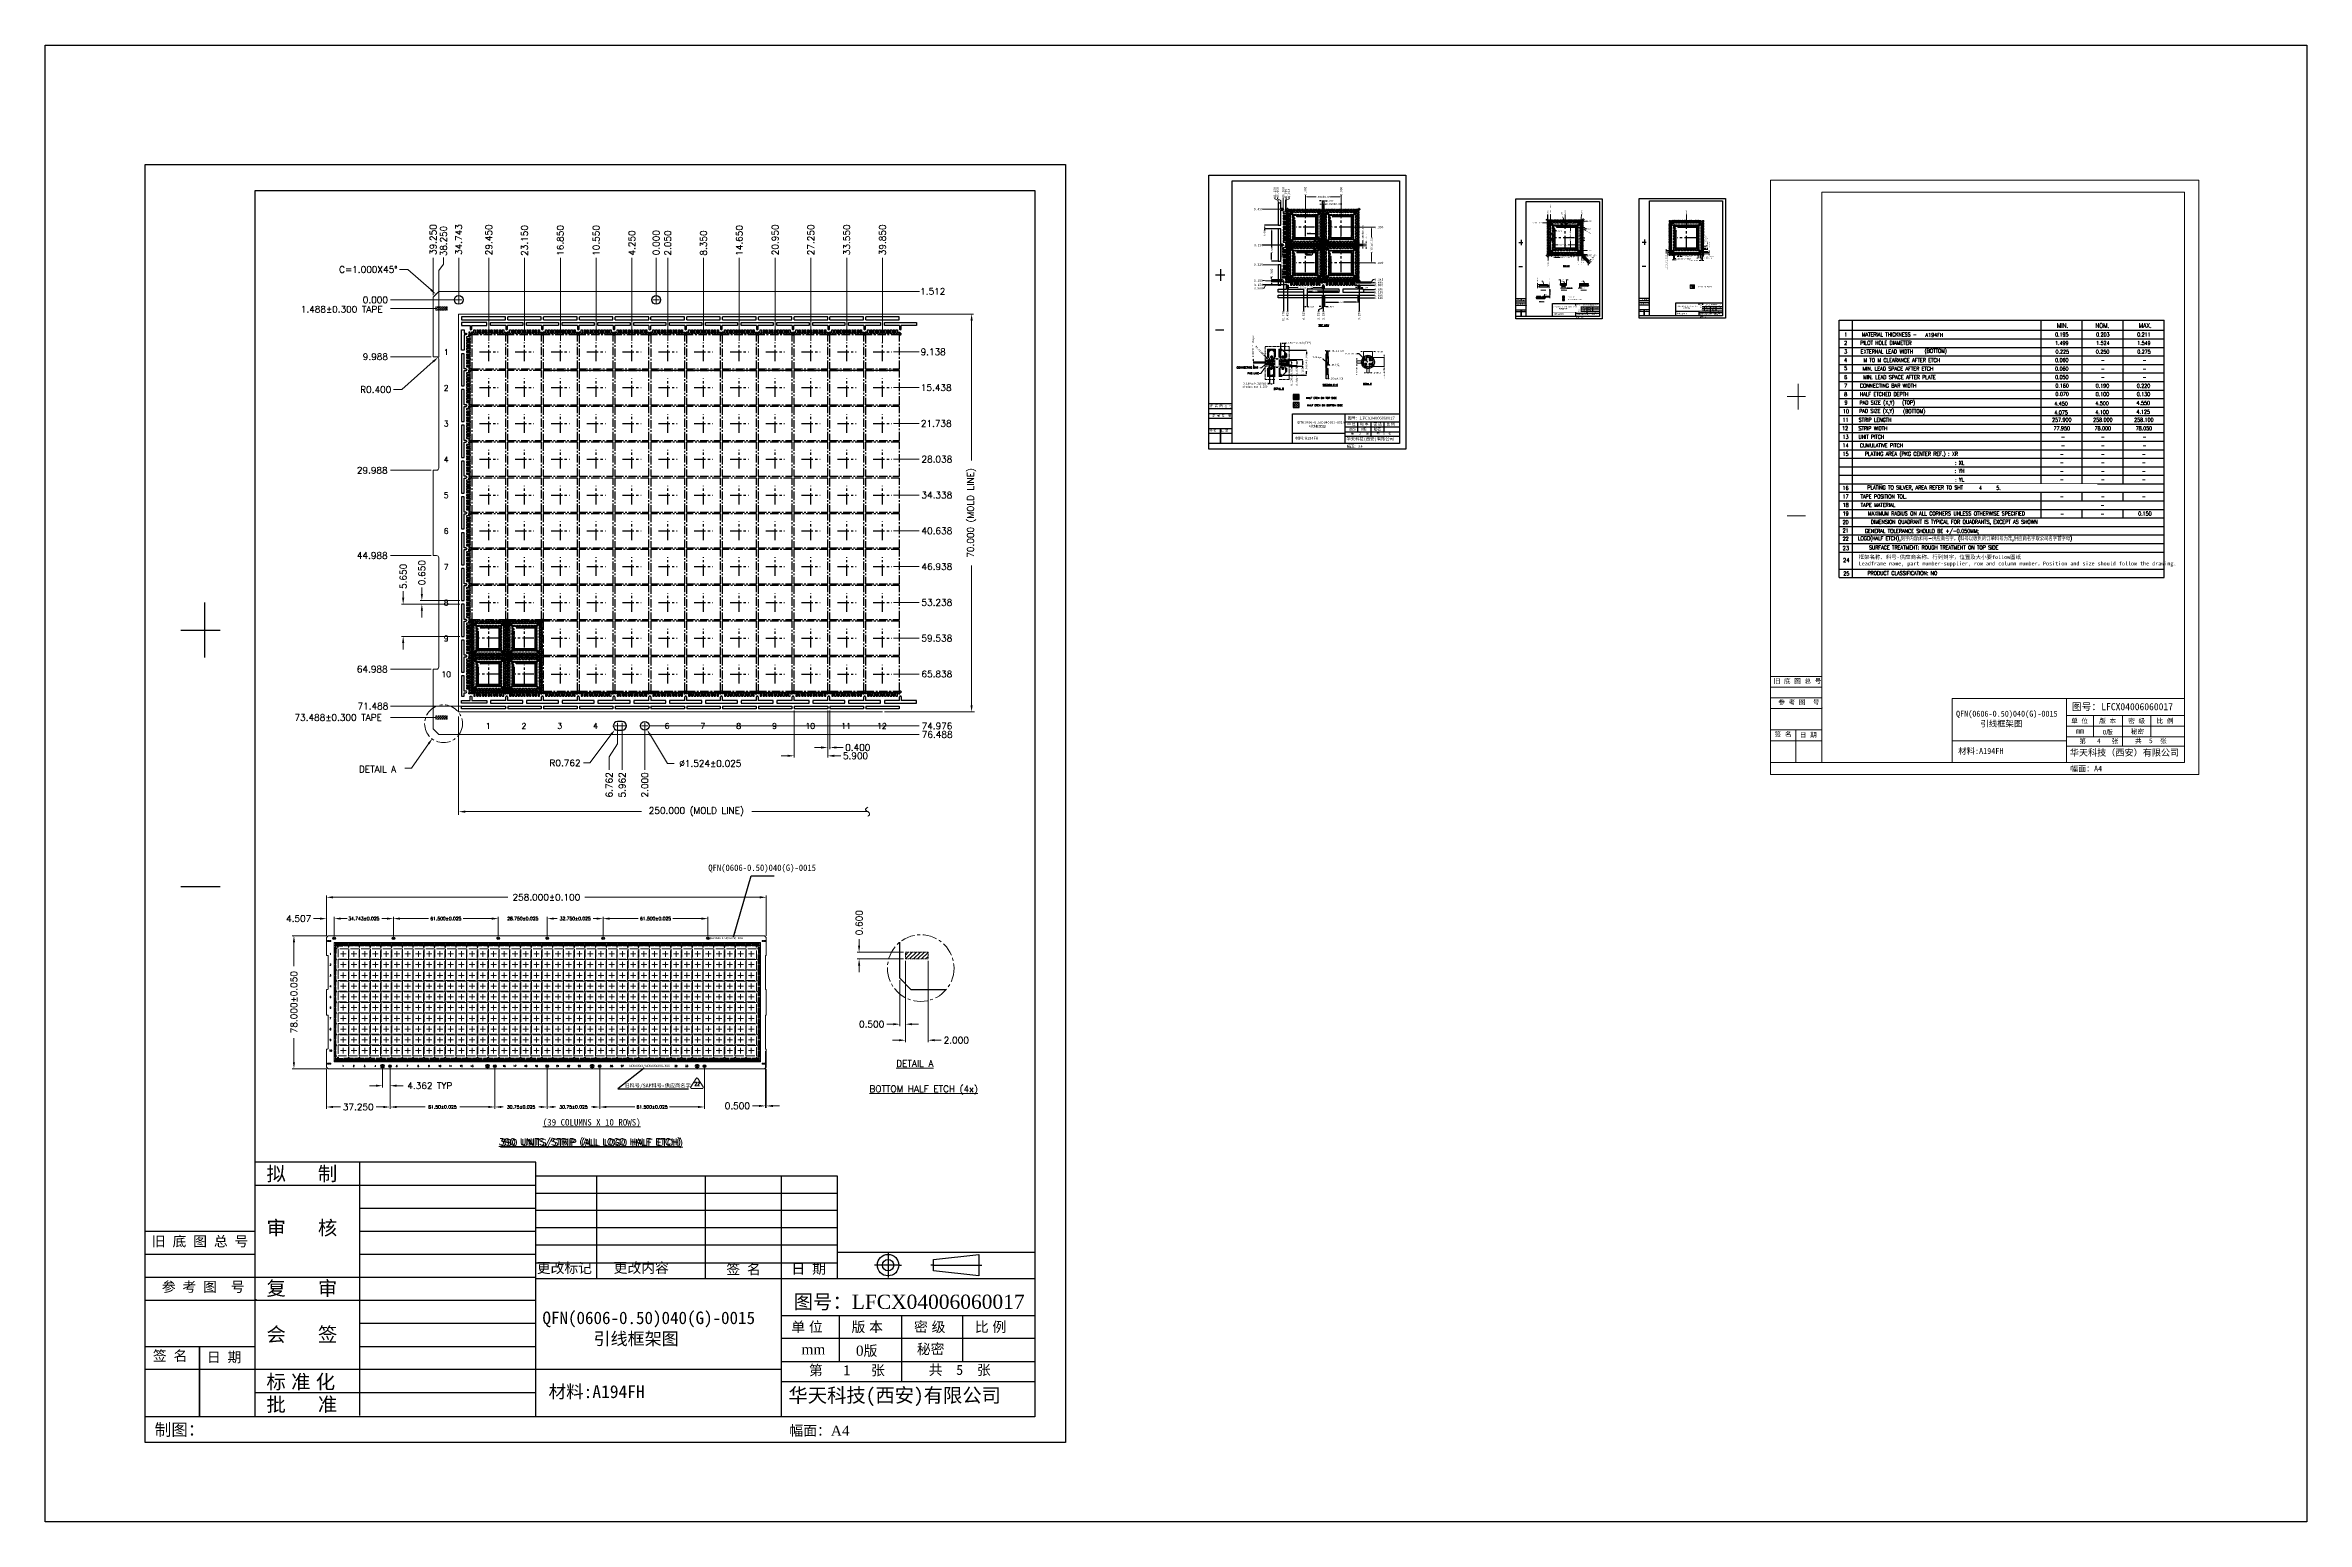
# Model space of a CAD drawing. Header units: millimetres. Extents: x 586 to 984, y 385 to 645.
import ezdxf
from ezdxf.enums import TextEntityAlignment as Align
from ezdxf.lldxf.tags import DXFTag

# ---------------------------------------------------------------- set-up
doc = ezdxf.new("R2010")
doc.units = ezdxf.units.MM
for name, pattern in [('CENTER', [2, 1.25, -0.25, 0.25, -0.25]), ('DASHED', [0.75, 0.5, -0.25]), ('DASHED2', [0.375, 0.25, -0.125]), ('HIDDEN', [0.375, 0.25, -0.125])]:
    doc.linetypes.add(name, pattern=pattern)
for name, color, linetype in [('1', 7, 'Continuous'), ('1D', 4, 'Continuous'), ('2', 7, 'Continuous'), ('2D', 4, 'Continuous'), ('center', 1, 'Continuous'), ('etch', 4, 'Continuous'), ('Half-E ON TOP ', 6, 'DASHED2'), ('LFBOT', 4, 'Continuous'), ('LFTOP', 7, 'Continuous'), ('PKG', 2, 'Continuous'), ('PLATING', 3, 'Continuous'), ('top ETCH', 6, 'Continuous'), ('标注', 4, 'Continuous')]:
    doc.layers.add(name, color=color, linetype=linetype)
doc.layers.add('DIM', color=4, linetype='Continuous', lineweight=18)
doc.styles.add('ROMANS', font='SIMPLEX', dxfattribs={"width": 0.8, "height": 0.018})
doc.styles.add('SIMPLEX', font='SIMPLEX')
doc.styles.add('Times New Roman', font='times.ttf')
doc.styles.add('宋体', font='')
doc.styles.get('宋体').set_extended_font_data('SimSun')
tags = doc.linetypes.add('BORDER', pattern=[8.75, 2.5, -1.25, 2.5, -1.25, 0, -1.25]).pattern_tags.tags
tags[14:15] = [DXFTag(74, 4), DXFTag(75, 0), DXFTag(340, '0'), DXFTag(46, 1.0), DXFTag(50, 0.0), DXFTag(44, 0.0), DXFTag(45, 0.0)]
tags[12:13] = [DXFTag(74, 4), DXFTag(75, 0), DXFTag(340, '0'), DXFTag(46, 1.0), DXFTag(50, 0.0), DXFTag(44, 0.0), DXFTag(45, 0.0)]
tags[10:11] = [DXFTag(74, 4), DXFTag(75, 0), DXFTag(340, '0'), DXFTag(46, 1.0), DXFTag(50, 0.0), DXFTag(44, 0.0), DXFTag(45, 0.0)]
tags[8:9] = [DXFTag(74, 4), DXFTag(75, 0), DXFTag(340, '0'), DXFTag(46, 1.0), DXFTag(50, 0.0), DXFTag(44, 0.0), DXFTag(45, 0.0)]
tags[6:7] = [DXFTag(74, 4), DXFTag(75, 0), DXFTag(340, '0'), DXFTag(46, 1.0), DXFTag(50, 0.0), DXFTag(44, 0.0), DXFTag(45, 0.0)]
tags[4:5] = [DXFTag(74, 4), DXFTag(75, 0), DXFTag(340, '0'), DXFTag(46, 1.0), DXFTag(50, 0.0), DXFTag(44, 0.0), DXFTag(45, 0.0)]
doc.dimstyles.new('0D$0', dxfattribs={"dimscale": 0.078, "dimtxt": 1.15, "dimasz": 1.15, "dimexe": 0.3, "dimexo": 0.3, "dimgap": 0.3, "dimtad": 0, "dimdec": 3, "dimzin": 1, "dimdsep": 46, "dimtxsty": 'SIMPLEX', "dimcen": 0.1, "dimclrd": 256, "dimclre": 256, "dimclrt": 256, "dimadec": 0, "dimazin": 0, "dimtfac": 1, "dimtdec": 3, "dimtofl": 0, "dimtmove": 0, "dimatfit": 3, "dimfxl": 1, "dimlwd": -1, "dimlwe": -1, "dimarcsym": 2})
doc.dimstyles.new('ISO-25', dxfattribs={"dimtxt": 0.2, "dimasz": 0.15, "dimexe": 0.025, "dimexo": 0.025, "dimgap": 0.025, "dimtad": 0, "dimdec": 3, "dimzin": 1, "dimdsep": 46, "dimtxsty": '宋体', "dimcen": 0.15, "dimadec": 0, "dimazin": 0, "dimtfac": 1, "dimtdec": 3, "dimtmove": 0, "dimatfit": 3, "dimfxl": 1, "dimarcsym": 0})
doc.dimstyles.get("Standard").update_dxf_attribs({"dimscale": 4.5, "dimtxt": 0.16, "dimasz": 0.12, "dimexe": 0.08, "dimexo": 0.05, "dimgap": 0.08, "dimtad": 0, "dimdec": 3, "dimzin": 0, "dimdsep": 46, "dimtxsty": 'Standard', "dimcen": 0.09, "dimadec": 0, "dimazin": 0, "dimtfac": 1, "dimtdec": 3, "dimtmove": 0, "dimatfit": 3, "dimfxl": 1, "dimtolj": 1, "dimtzin": 0, "dimarcsym": 0})
doc.dimstyles.new('Standard$0', dxfattribs={"dimtxt": 0.08, "dimasz": 0.08, "dimexe": 0.0266, "dimexo": 0.0266, "dimgap": 0.0266, "dimtad": 0, "dimdec": 3, "dimzin": 1, "dimdsep": 46, "dimtxsty": 'Standard', "dimcen": 0, "dimclrd": 256, "dimclre": 256, "dimclrt": 256, "dimadec": 0, "dimazin": 1, "dimtm": 1.25, "dimtfac": 1, "dimtdec": 3, "dimtmove": 0, "dimatfit": 0, "dimfxl": 1, "dimtolj": 1, "dimtzin": 0, "dimlwd": -1, "dimlwe": -1, "dimarcsym": 0})
pattern_1 = [(45, (134.19111, 86.30669), (-0.066790655, 0.066790655), [])]
pattern_2 = [(45, (134.696845, 86.30669), (-0.066790655, 0.066790655), [])]
pattern_3 = [(45, (866.39974, 614.74671), (-0.07857724, 0.07857724), [])]
pattern_4 = [(45, (866.39974, 614.74671), (-0.0561266, 0.0561266), [])]
pattern_5 = [(45, (866.39974, 614.74671), (-0.08980256, 0.08980256), [])]
pattern_6 = [(135, (836.129216, 610.365459), (-0.008838835, -0.008838834), []), (225, (836.129216, 610.365459), (0.008838834, -0.008838835), [])]
pattern_7 = [(225, (854.411232, 594.210622), (0.008838834, -0.008838835), []), (315, (854.411232, 594.210622), (0.008838835, 0.008838834), [])]
pattern_8 = [(315, (870.566069, 612.492638), (0.008838835, 0.008838834), []), (45, (870.566069, 612.492638), (-0.008838834, 0.008838835), [])]
pattern_9 = [(45, (852.284053, 628.647475), (-0.008838834, 0.008838835), []), (135, (852.284053, 628.647475), (-0.008838835, -0.008838834), [])]
pattern_10 = [(135, (857.445946, 610.365459), (-0.008838835, -0.008838834), []), (225, (857.445946, 610.365459), (0.008838834, -0.008838835), [])]
pattern_11 = [(225, (875.727962, 594.210622), (0.008838834, -0.008838835), []), (315, (875.727962, 594.210622), (0.008838835, 0.008838834), [])]
pattern_12 = [(315, (891.8828, 612.492638), (0.008838835, 0.008838834), []), (45, (891.8828, 612.492638), (-0.008838834, 0.008838835), [])]
pattern_13 = [(45, (873.600784, 628.647475), (-0.008838834, 0.008838835), []), (135, (873.600784, 628.647475), (-0.008838835, -0.008838834), [])]
pattern_14 = [(180, (5.67896, 0.4611), (-0.0635, -0.0635), [0.03175, -0.09525]), (270, (5.663085, 0.47698), (0.0635, -0.0635), [0.03175, -0.09525])]
pattern_15 = [(135, (-17.218427, -0.772668), (-0.022097087, -0.022097087), []), (225, (-17.218427, -0.772668), (0.022097087, -0.022097087), [])]
pattern_16 = [(45, (13.052096, 3.31766), (-0.0561266, 0.0561266), [])]
pattern_17 = [(135, (-17.218427, -0.563589), (-0.008838835, -0.008838834), []), (225, (-17.218427, -0.563589), (0.008838834, -0.008838835), [])]
pattern_18 = [(135, (-17.218427, -0.063589), (-0.008838835, -0.008838834), []), (225, (-17.218427, -0.063589), (0.008838834, -0.008838835), [])]
pattern_19 = [(135, (-17.218427, 0.436411), (-0.008838835, -0.008838834), []), (225, (-17.218427, 0.436411), (0.008838834, -0.008838835), [])]
pattern_20 = [(135, (-17.218427, 0.936411), (-0.008838835, -0.008838834), []), (225, (-17.218427, 0.936411), (0.008838834, -0.008838835), [])]
pattern_21 = [(135, (-17.218427, 1.436411), (-0.008838835, -0.008838834), []), (225, (-17.218427, 1.436411), (0.008838834, -0.008838835), [])]
pattern_22 = [(135, (-17.218427, 1.936411), (-0.008838835, -0.008838834), []), (225, (-17.218427, 1.936411), (0.008838834, -0.008838835), [])]
pattern_23 = [(135, (-17.218427, 2.436411), (-0.008838835, -0.008838834), []), (225, (-17.218427, 2.436411), (0.008838834, -0.008838835), [])]
pattern_24 = [(135, (-17.218427, 2.936411), (-0.008838835, -0.008838834), []), (225, (-17.218427, 2.936411), (0.008838834, -0.008838835), [])]
pattern_25 = [(135, (-17.218427, -1.063589), (-0.008838835, -0.008838834), []), (225, (-17.218427, -1.063589), (0.008838834, -0.008838835), [])]
pattern_26 = [(225, (0.563589, -17.218427), (0.008838834, -0.008838835), []), (315, (0.563589, -17.218427), (0.008838835, 0.008838834), [])]
pattern_27 = [(225, (0.063589, -17.218427), (0.008838834, -0.008838835), []), (315, (0.063589, -17.218427), (0.008838835, 0.008838834), [])]
pattern_28 = [(225, (-0.436411, -17.218427), (0.008838834, -0.008838835), []), (315, (-0.436411, -17.218427), (0.008838835, 0.008838834), [])]
pattern_29 = [(225, (-0.936411, -17.218427), (0.008838834, -0.008838835), []), (315, (-0.936411, -17.218427), (0.008838835, 0.008838834), [])]
pattern_30 = [(225, (-1.436411, -17.218427), (0.008838834, -0.008838835), []), (315, (-1.436411, -17.218427), (0.008838835, 0.008838834), [])]
pattern_31 = [(225, (-1.936411, -17.218427), (0.008838834, -0.008838835), []), (315, (-1.936411, -17.218427), (0.008838835, 0.008838834), [])]
pattern_32 = [(225, (-2.436411, -17.218427), (0.008838834, -0.008838835), []), (315, (-2.436411, -17.218427), (0.008838835, 0.008838834), [])]
pattern_33 = [(225, (-2.936411, -17.218427), (0.008838834, -0.008838835), []), (315, (-2.936411, -17.218427), (0.008838835, 0.008838834), [])]
pattern_34 = [(225, (1.063589, -17.218427), (0.008838834, -0.008838835), []), (315, (1.063589, -17.218427), (0.008838835, 0.008838834), [])]
pattern_35 = [(315, (17.218427, 0.563589), (0.008838835, 0.008838834), []), (45, (17.218427, 0.563589), (-0.008838834, 0.008838835), [])]
pattern_36 = [(315, (17.218427, 0.063589), (0.008838835, 0.008838834), []), (45, (17.218427, 0.063589), (-0.008838834, 0.008838835), [])]
pattern_37 = [(315, (17.218427, -0.436411), (0.008838835, 0.008838834), []), (45, (17.218427, -0.436411), (-0.008838834, 0.008838835), [])]
pattern_38 = [(315, (17.218427, -0.936411), (0.008838835, 0.008838834), []), (45, (17.218427, -0.936411), (-0.008838834, 0.008838835), [])]
pattern_39 = [(315, (17.218427, -1.436411), (0.008838835, 0.008838834), []), (45, (17.218427, -1.436411), (-0.008838834, 0.008838835), [])]
pattern_40 = [(315, (17.218427, -1.936411), (0.008838835, 0.008838834), []), (45, (17.218427, -1.936411), (-0.008838834, 0.008838835), [])]
pattern_41 = [(315, (17.218427, -2.436411), (0.008838835, 0.008838834), []), (45, (17.218427, -2.436411), (-0.008838834, 0.008838835), [])]
pattern_42 = [(315, (17.218427, -2.936411), (0.008838835, 0.008838834), []), (45, (17.218427, -2.936411), (-0.008838834, 0.008838835), [])]
pattern_43 = [(315, (17.218427, 1.063589), (0.008838835, 0.008838834), []), (45, (17.218427, 1.063589), (-0.008838834, 0.008838835), [])]
pattern_44 = [(45, (-0.563589, 17.218427), (-0.008838834, 0.008838835), []), (135, (-0.563589, 17.218427), (-0.008838835, -0.008838834), [])]
pattern_45 = [(45, (-0.063589, 17.218427), (-0.008838834, 0.008838835), []), (135, (-0.063589, 17.218427), (-0.008838835, -0.008838834), [])]
pattern_46 = [(45, (0.436411, 17.218427), (-0.008838834, 0.008838835), []), (135, (0.436411, 17.218427), (-0.008838835, -0.008838834), [])]
pattern_47 = [(45, (0.936411, 17.218427), (-0.008838834, 0.008838835), []), (135, (0.936411, 17.218427), (-0.008838835, -0.008838834), [])]
pattern_48 = [(45, (1.436411, 17.218427), (-0.008838834, 0.008838835), []), (135, (1.436411, 17.218427), (-0.008838835, -0.008838834), [])]
pattern_49 = [(45, (1.936411, 17.218427), (-0.008838834, 0.008838835), []), (135, (1.936411, 17.218427), (-0.008838835, -0.008838834), [])]
pattern_50 = [(45, (2.436411, 17.218427), (-0.008838834, 0.008838835), []), (135, (2.436411, 17.218427), (-0.008838835, -0.008838834), [])]
pattern_51 = [(45, (2.936411, 17.218427), (-0.008838834, 0.008838835), []), (135, (2.936411, 17.218427), (-0.008838835, -0.008838834), [])]
pattern_52 = [(45, (-1.063589, 17.218427), (-0.008838834, 0.008838835), []), (135, (-1.063589, 17.218427), (-0.008838835, -0.008838834), [])]

# ---------------------------------------------------------------- blocks, each defined once
blk = doc.blocks.new('*D1')
at = {"layer": 'Defpoints', "color": 0}
for p in [(853.35, 615.54), (853.35, 613.04), (853.35, 613.04)]:
    blk.add_point(p, dxfattribs=at)
at = {"layer": 'DIM'}
blk.add_line((853.35, 613.11), (853.35, 615.54), dxfattribs=at)
at = {"layer": 'DIM', "insert": (853.35, 615.91), "char_height": 0.2, "attachment_point": 5, "rotation": 90, "style": '宋体'}
blk.add_mtext('0.000', dxfattribs=at)
blk = doc.blocks.new('*D3')
at = {"layer": 'Defpoints', "color": 0}
for p in [(853.35, 611.43), (850.32, 607.45), (850.35, 608.43)]:
    blk.add_point(p, dxfattribs=at)
at = {"layer": 'DIM'}
for p, q in [((850.35, 607.97), (850.32, 607.71)), ((850.32, 607.71), (850.32, 607.45)), ((850.35, 608.36), (850.35, 607.97))]:
    blk.add_line(p, q, dxfattribs=at)
at = {"layer": 'DIM', "insert": (850.32, 606.86), "char_height": 0.2, "attachment_point": 5, "rotation": 90, "style": '宋体'}
blk.add_mtext('3.000PKG ', dxfattribs=at)
blk = doc.blocks.new('*D6')
at = {"layer": 'Defpoints', "color": 0}
for p in [(850.29, 615.54), (850.29, 614.48), (853.35, 611.43)]:
    blk.add_point(p, dxfattribs=at)
at = {"layer": 'DIM', "color": 0, "lineweight": -2}
blk.add_line((850.29, 614.5), (850.29, 615.54), dxfattribs=at)
at = {"layer": 'DIM', "color": 0, "insert": (850.29, 615.91), "char_height": 0.2, "attachment_point": 5, "rotation": 90, "style": '宋体'}
blk.add_mtext('3.055', dxfattribs=at)
blk = doc.blocks.new('*D7')
at = {"layer": 'Defpoints', "color": 0, "transparency": 16777216}
for p in [(813.9, 618.88), (813.9, 614.93), (813.9, 614.93)]:
    blk.add_point(p, dxfattribs=at)
at = {"layer": 'DIM', "transparency": 16777216}
for p, q in [((813.9, 618.62), (813.9, 618.88)), ((813.9, 618.36), (813.9, 618.62)), ((813.9, 615), (813.9, 618.36))]:
    blk.add_line(p, q, dxfattribs=at)
at = {"layer": 'DIM', "transparency": 16777216, "insert": (813.9, 619.63), "char_height": 0.4, "attachment_point": 5, "rotation": 90, "style": '宋体'}
blk.add_mtext('0.000', dxfattribs=at)
blk = doc.blocks.new('*D8')
at = {"layer": 'Defpoints', "color": 0, "transparency": 16777216}
for p in [(815.54, 606.99), (815.54, 606.99), (819.79, 606.99)]:
    blk.add_point(p, dxfattribs=at)
at = {"layer": 'DIM', "transparency": 16777216}
blk.add_line((815.61, 606.99), (819.79, 606.99), dxfattribs=at)
at = {"layer": 'DIM', "transparency": 16777216, "insert": (820.55, 606.99), "char_height": 0.4, "attachment_point": 5, "style": '宋体'}
blk.add_mtext('0.000 ', dxfattribs=at)
blk = doc.blocks.new('*D9')
at = {"layer": 'Defpoints', "color": 0}
for p in [(813.9, 606.99), (816.95, 603.5), (819.79, 603.52)]:
    blk.add_point(p, dxfattribs=at)
at = {"layer": 'DIM', "color": 0, "lineweight": -2}
for p, q in [((816.98, 603.5), (819.19, 603.5)), ((819.19, 603.5), (819.49, 603.52)), ((819.49, 603.52), (819.79, 603.52))]:
    blk.add_line(p, q, dxfattribs=at)
at = {"layer": 'DIM', "color": 0, "insert": (820.49, 603.52), "char_height": 0.4, "attachment_point": 5, "style": '宋体'}
blk.add_mtext('3.495', dxfattribs=at)
blk = doc.blocks.new('*D10')
at = {"layer": 'Defpoints', "color": 0}
for p in [(813.9, 606.99), (817.14, 603.65), (819.79, 604.06)]:
    blk.add_point(p, dxfattribs=at)
at = {"layer": 'DIM'}
for p, q in [((817.21, 603.65), (819.27, 603.65)), ((819.27, 603.65), (819.53, 604.06)), ((819.53, 604.06), (819.79, 604.06))]:
    blk.add_line(p, q, dxfattribs=at)
at = {"layer": 'DIM', "insert": (820.54, 604.06), "char_height": 0.4, "attachment_point": 5, "style": '宋体'}
blk.add_mtext('3.345', dxfattribs=at)
blk = doc.blocks.new('*D11')
at = {"layer": 'Defpoints', "color": 0, "transparency": 16777216}
for p in [(813.9, 606.99), (816.53, 603.09), (819.79, 603.09)]:
    blk.add_point(p, dxfattribs=at)
at = {"layer": 'DIM', "color": 0, "lineweight": -2, "transparency": 16777216}
blk.add_line((816.56, 603.09), (819.79, 603.09), dxfattribs=at)
at = {"layer": 'DIM', "color": 0, "transparency": 16777216, "insert": (820.5, 603.09), "char_height": 0.4, "attachment_point": 5, "style": '宋体'}
blk.add_mtext('3.900', dxfattribs=at)
blk = doc.blocks.new('*D12')
at = {"layer": 'Defpoints', "color": 0, "transparency": 16777216}
for p in [(813.9, 606.99), (817.8, 602.34), (819.79, 602.34)]:
    blk.add_point(p, dxfattribs=at)
at = {"layer": 'DIM', "color": 0, "lineweight": -2, "transparency": 16777216}
blk.add_line((817.83, 602.34), (819.79, 602.34), dxfattribs=at)
at = {"layer": 'DIM', "color": 0, "transparency": 16777216, "insert": (820.5, 602.34), "char_height": 0.4, "attachment_point": 5, "style": '宋体'}
blk.add_mtext('4.650', dxfattribs=at)
blk = doc.blocks.new('*D13')
at = {"layer": 'Defpoints', "color": 0}
for p in [(804.73, 618.53), (804.25, 616.54), (813.9, 606.99)]:
    blk.add_point(p, dxfattribs=at)
at = {"layer": 'DIM'}
for p, q in [((804.25, 618.01), (804.73, 618.27)), ((804.25, 616.61), (804.25, 618.01)), ((804.73, 618.27), (804.73, 618.53))]:
    blk.add_line(p, q, dxfattribs=at)
at = {"layer": 'DIM', "insert": (804.73, 619.28), "char_height": 0.4, "attachment_point": 5, "rotation": 90, "style": '宋体'}
blk.add_mtext('9.645', dxfattribs=at)
blk = doc.blocks.new('*D14')
at = {"layer": 'Defpoints', "color": 0}
for p in [(804.21, 618.51), (804.1, 616.35), (813.9, 606.99)]:
    blk.add_point(p, dxfattribs=at)
at = {"layer": 'DIM'}
for p, q in [((804.1, 617.99), (804.21, 618.25)), ((804.1, 616.42), (804.1, 617.99)), ((804.21, 618.25), (804.21, 618.51))]:
    blk.add_line(p, q, dxfattribs=at)
at = {"layer": 'DIM', "insert": (804.21, 619.26), "char_height": 0.4, "attachment_point": 5, "rotation": 90, "style": '宋体'}
blk.add_mtext('9.795', dxfattribs=at)
blk = doc.blocks.new('*D15')
at = {"layer": 'Defpoints', "color": 0}
for p in [(803.7, 618.52), (803.7, 615.9), (813.9, 606.99)]:
    blk.add_point(p, dxfattribs=at)
at = {"layer": 'DIM'}
for p, q in [((803.7, 618.26), (803.7, 618.52)), ((803.7, 618), (803.7, 618.26)), ((803.7, 615.97), (803.7, 618))]:
    blk.add_line(p, q, dxfattribs=at)
at = {"layer": 'DIM', "insert": (803.7, 619.4), "char_height": 0.4, "attachment_point": 5, "rotation": 90, "style": '宋体'}
blk.add_mtext('10.200', dxfattribs=at)
blk = doc.blocks.new('*D16')
at = {"layer": 'Defpoints', "color": 0, "transparency": 16777216}
for p in [(802.7, 618.52), (803.3, 617.66), (813.9, 606.99)]:
    blk.add_point(p, dxfattribs=at)
at = {"layer": 'DIM', "transparency": 16777216}
for p, q in [((802.7, 618.26), (802.7, 618.52)), ((803.3, 618), (802.7, 618.26)), ((803.3, 617.73), (803.3, 618))]:
    blk.add_line(p, q, dxfattribs=at)
at = {"layer": 'DIM', "transparency": 16777216, "insert": (802.7, 619.39), "char_height": 0.4, "attachment_point": 5, "rotation": 90, "style": '宋体'}
blk.add_mtext('10.600', dxfattribs=at)
blk = doc.blocks.new('*D33')
at = {"layer": 'Defpoints', "color": 0, "transparency": 16777216}
for p in [(802.21, 618.52), (802.8, 617.53), (813.9, 606.99)]:
    blk.add_point(p, dxfattribs=at)
at = {"layer": 'DIM', "transparency": 16777216}
for p, q in [((802.21, 618.26), (802.21, 618.52)), ((802.8, 618), (802.21, 618.26)), ((802.8, 617.6), (802.8, 618))]:
    blk.add_line(p, q, dxfattribs=at)
at = {"layer": 'DIM', "transparency": 16777216, "insert": (802.21, 619.39), "char_height": 0.4, "attachment_point": 5, "rotation": 90, "style": '宋体'}
blk.add_mtext('11.100', dxfattribs=at)
blk = doc.blocks.new('*D17')
at = {"layer": 'Defpoints', "color": 0}
for p in [(810.9, 617.92), (810.6, 616.29), (810.9, 616.29)]:
    blk.add_point(p, dxfattribs=at)
at = {"layer": 'DIM', "color": 0, "lineweight": -2}
for p, q in [((810.35, 617.92), (810.1, 617.92)), ((810.6, 616.32), (810.6, 617.95)), ((810.6, 617.92), (810.9, 617.92)), ((810.9, 616.32), (810.9, 617.95)), ((811.15, 617.92), (811.4, 617.92))]:
    blk.add_line(p, q, dxfattribs=at)
at = {"layer": 'DIM', "color": 0}
for points in [[(810.35, 617.88), (810.35, 617.96), (810.6, 617.92)], [(811.15, 617.96), (811.15, 617.88), (810.9, 617.92)]]:
    blk.add_solid(points, dxfattribs=at)
at = {"layer": 'DIM', "color": 0, "insert": (811.94, 617.92), "char_height": 0.3, "attachment_point": 5, "style": '宋体'}
blk.add_mtext('0.300', dxfattribs=at)
blk = doc.blocks.new('*D18')
at = {"layer": 'Defpoints', "color": 0}
for p in [(810.84, 617.33), (810.65, 616.09), (810.84, 616.09)]:
    blk.add_point(p, dxfattribs=at)
at = {"layer": 'DIM'}
for p, q in [((810.4, 617.33), (810.15, 617.33)), ((810.65, 616.16), (810.65, 617.4)), ((810.84, 616.16), (810.84, 617.4)), ((811.09, 617.33), (811.34, 617.33))]:
    blk.add_line(p, q, dxfattribs=at)
for points in [[(810.4, 617.28), (810.4, 617.37), (810.65, 617.33)], [(811.09, 617.37), (811.09, 617.28), (810.84, 617.33)]]:
    blk.add_solid(points, dxfattribs=at)
at = {"layer": 'DIM', "insert": (812.68, 617.33), "char_height": 0.3, "attachment_point": 5, "style": '宋体'}
blk.add_mtext('0.190%%p0.030', dxfattribs=at)
blk = doc.blocks.new('*D19')
at = {"layer": 'Defpoints', "color": 0}
for p in [(807.6, 618.62), (813.9, 618), (807.6, 614.93)]:
    blk.add_point(p, dxfattribs=at)
at = {"layer": 'DIM'}
for p, q in [((807.6, 615), (807.6, 618.69)), ((807.85, 618.62), (809.41, 618.62)), ((813.65, 618.62), (812.08, 618.62)), ((813.9, 618.07), (813.9, 618.69))]:
    blk.add_line(p, q, dxfattribs=at)
for points in [[(807.85, 618.67), (807.85, 618.58), (807.6, 618.62)], [(813.65, 618.58), (813.65, 618.67), (813.9, 618.62)]]:
    blk.add_solid(points, dxfattribs=at)
at = {"layer": 'DIM', "insert": (810.75, 618.62), "char_height": 0.3, "attachment_point": 5, "style": '宋体'}
blk.add_mtext('6.300%%p0.025', dxfattribs=at)
blk = doc.blocks.new('*D20')
at = {"layer": 'Defpoints', "color": 0}
for p in [(816.9, 610.29), (816.9, 609.99), (818.28, 610.29)]:
    blk.add_point(p, dxfattribs=at)
at = {"layer": 'DIM'}
for p, q in [((816.97, 610.29), (818.35, 610.29)), ((816.97, 609.99), (818.35, 609.99)), ((818.28, 610.54), (818.28, 610.79)), ((818.28, 609.74), (818.28, 609.49))]:
    blk.add_line(p, q, dxfattribs=at)
for points in [[(818.24, 610.54), (818.32, 610.54), (818.28, 610.29)], [(818.32, 609.74), (818.24, 609.74), (818.28, 609.99)]]:
    blk.add_solid(points, dxfattribs=at)
at = {"layer": 'DIM', "insert": (818.28, 611.38), "char_height": 0.3, "attachment_point": 5, "rotation": 90, "style": '宋体'}
blk.add_mtext('0.300', dxfattribs=at)
blk = doc.blocks.new('*D21')
at = {"layer": 'Defpoints', "color": 0}
for p in [(816.76, 610.05), (816.77, 610.24), (817.7, 610.24)]:
    blk.add_point(p, dxfattribs=at)
at = {"layer": 'DIM'}
for p, q in [((816.83, 610.05), (817.77, 610.05)), ((816.84, 610.24), (817.77, 610.24)), ((817.7, 610.49), (817.7, 610.9)), ((817.7, 609.8), (817.7, 609.55))]:
    blk.add_line(p, q, dxfattribs=at)
for points in [[(817.65, 610.49), (817.74, 610.49), (817.7, 610.24)], [(817.74, 609.8), (817.65, 609.8), (817.7, 610.05)]]:
    blk.add_solid(points, dxfattribs=at)
at = {"layer": 'DIM', "insert": (817.7, 612.24), "char_height": 0.3, "attachment_point": 5, "rotation": 90, "style": '宋体'}
blk.add_mtext('0.190%%p0.030', dxfattribs=at)
blk = doc.blocks.new('*D22')
at = {"layer": 'Defpoints', "color": 0}
for p in [(815.54, 613.29), (818.76, 606.99), (819.23, 606.99)]:
    blk.add_point(p, dxfattribs=at)
at = {"layer": 'DIM'}
for p, q in [((815.61, 613.29), (819.3, 613.29)), ((819.23, 613.04), (819.23, 611.48)), ((818.83, 606.99), (819.3, 606.99)), ((819.23, 607.24), (819.23, 608.81))]:
    blk.add_line(p, q, dxfattribs=at)
for points in [[(819.27, 613.04), (819.18, 613.04), (819.23, 613.29)], [(819.18, 607.24), (819.27, 607.24), (819.23, 606.99)]]:
    blk.add_solid(points, dxfattribs=at)
at = {"layer": 'DIM', "insert": (819.23, 610.14), "char_height": 0.3, "attachment_point": 5, "rotation": 90, "style": '宋体'}
blk.add_mtext('6.300%%p0.025', dxfattribs=at)
blk = doc.blocks.new('*D34')
at = {"layer": 'Defpoints', "color": 0}
for p in [(800.41, 612.97), (802.8, 613.62), (802.8, 612.97)]:
    blk.add_point(p, dxfattribs=at)
at = {"layer": 'DIM', "color": 0, "lineweight": -2}
for p, q in [((802.77, 613.62), (800.39, 613.62)), ((802.77, 612.97), (800.39, 612.97)), ((800.41, 613.37), (800.41, 613.22)), ((800.41, 612.97), (800.41, 612.72))]:
    blk.add_line(p, q, dxfattribs=at)
at = {"layer": 'DIM', "color": 0}
for points in [[(800.46, 613.37), (800.37, 613.37), (800.41, 613.62)], [(800.37, 613.22), (800.46, 613.22), (800.41, 612.97)]]:
    blk.add_solid(points, dxfattribs=at)
at = {"layer": 'DIM', "color": 0, "insert": (800.41, 612.26), "char_height": 0.25, "attachment_point": 5, "rotation": 90, "style": '宋体'}
blk.add_mtext('0.650', dxfattribs=at)
blk = doc.blocks.new('*D35')
at = {"layer": 'Defpoints', "color": 0}
for p in [(803.58, 610.14), (803.51, 603.84), (803.51, 603.84)]:
    blk.add_point(p, dxfattribs=at)
at = {"layer": 'DIM'}
for p, q in [((803.51, 610.14), (803.44, 610.14)), ((803.51, 609.89), (803.51, 608.12)), ((803.51, 604.09), (803.51, 605.87)), ((803.44, 603.84), (803.44, 603.84))]:
    blk.add_line(p, q, dxfattribs=at)
for points in [[(803.55, 609.89), (803.46, 609.89), (803.51, 610.14)], [(803.46, 604.09), (803.55, 604.09), (803.51, 603.84)]]:
    blk.add_solid(points, dxfattribs=at)
at = {"layer": 'DIM', "insert": (803.51, 606.99), "char_height": 0.25, "attachment_point": 5, "rotation": 90, "style": '宋体'}
blk.add_mtext('6.300%%p0.025', dxfattribs=at)
blk = doc.blocks.new('*D36')
at = {"layer": 'Defpoints', "color": 0, "transparency": 16777216}
for p in [(813.9, 606.99), (817.76, 601.84), (819.79, 601.84)]:
    blk.add_point(p, dxfattribs=at)
at = {"layer": 'DIM', "color": 0, "lineweight": -2, "transparency": 16777216}
blk.add_line((817.78, 601.84), (819.79, 601.84), dxfattribs=at)
at = {"layer": 'DIM', "color": 0, "transparency": 16777216, "insert": (820.5, 601.84), "char_height": 0.4, "attachment_point": 5, "style": '宋体'}
blk.add_mtext('5.150', dxfattribs=at)
blk = doc.blocks.new('*D37')
at = {"layer": 'Defpoints', "color": 0, "transparency": 16777216}
for p in [(813.9, 606.99), (816.85, 601.34), (819.79, 601.29)]:
    blk.add_point(p, dxfattribs=at)
at = {"layer": 'DIM', "color": 0, "lineweight": -2, "transparency": 16777216}
for p, q in [((816.87, 601.34), (819.19, 601.34)), ((819.19, 601.34), (819.49, 601.29)), ((819.49, 601.29), (819.79, 601.29))]:
    blk.add_line(p, q, dxfattribs=at)
at = {"layer": 'DIM', "color": 0, "transparency": 16777216, "insert": (820.5, 601.29), "char_height": 0.4, "attachment_point": 5, "style": '宋体'}
blk.add_mtext('5.650', dxfattribs=at)
blk = doc.blocks.new('*D38')
at = {"layer": 'Defpoints', "color": 0, "transparency": 16777216}
for p in [(813.9, 606.99), (816.85, 600.84), (819.79, 600.83)]:
    blk.add_point(p, dxfattribs=at)
at = {"layer": 'DIM', "color": 0, "lineweight": -2, "transparency": 16777216}
for p, q in [((816.87, 600.84), (819.19, 600.84)), ((819.19, 600.84), (819.49, 600.83)), ((819.49, 600.83), (819.79, 600.83))]:
    blk.add_line(p, q, dxfattribs=at)
at = {"layer": 'DIM', "color": 0, "transparency": 16777216, "insert": (820.5, 600.83), "char_height": 0.4, "attachment_point": 5, "style": '宋体'}
blk.add_mtext('6.150', dxfattribs=at)
blk = doc.blocks.new('*D39')
at = {"layer": 'Defpoints', "color": 0}
for p in [(804.45, 602.97), (810.75, 602.97), (810.75, 602.67)]:
    blk.add_point(p, dxfattribs=at)
at = {"layer": 'DIM'}
for p, q in [((804.45, 602.9), (804.45, 602.6)), ((804.7, 602.67), (806.26, 602.67)), ((810.5, 602.67), (808.93, 602.67)), ((810.75, 602.9), (810.75, 602.6))]:
    blk.add_line(p, q, dxfattribs=at)
for points in [[(804.7, 602.71), (804.7, 602.63), (804.45, 602.67)], [(810.5, 602.63), (810.5, 602.71), (810.75, 602.67)]]:
    blk.add_solid(points, dxfattribs=at)
at = {"layer": 'DIM', "insert": (807.6, 602.67), "char_height": 0.3, "attachment_point": 5, "style": '宋体'}
blk.add_mtext('6.300%%p0.025', dxfattribs=at)
blk = doc.blocks.new('*D40')
at = {"layer": 'Defpoints', "color": 0}
for p in [(807.27, 601.84), (807.92, 601.84), (807.92, 599.31)]:
    blk.add_point(p, dxfattribs=at)
at = {"layer": 'DIM', "color": 0, "lineweight": -2}
for p, q in [((807.27, 601.82), (807.27, 599.28)), ((807.92, 601.82), (807.92, 599.28)), ((807.52, 599.31), (807.67, 599.31)), ((807.92, 599.31), (808.17, 599.31))]:
    blk.add_line(p, q, dxfattribs=at)
at = {"layer": 'DIM', "color": 0}
for points in [[(807.52, 599.35), (807.52, 599.27), (807.27, 599.31)], [(807.67, 599.27), (807.67, 599.35), (807.92, 599.31)]]:
    blk.add_solid(points, dxfattribs=at)
at = {"layer": 'DIM', "color": 0, "insert": (808.63, 599.31), "char_height": 0.25, "attachment_point": 5, "style": '宋体'}
blk.add_mtext('0.650', dxfattribs=at)
blk = doc.blocks.new('*D41')
at = {"layer": 'Defpoints', "color": 0}
for p in [(810.55, 600.84), (810.55, 599.3), (810.95, 600.84)]:
    blk.add_point(p, dxfattribs=at)
at = {"layer": 'DIM', "color": 0, "lineweight": -2}
for p, q in [((810.3, 599.3), (810.05, 599.3)), ((810.55, 600.82), (810.55, 599.27)), ((810.95, 599.3), (810.55, 599.3)), ((810.95, 600.82), (810.95, 599.27)), ((811.2, 599.3), (811.6, 599.3))]:
    blk.add_line(p, q, dxfattribs=at)
at = {"layer": 'DIM', "color": 0}
for points in [[(810.3, 599.25), (810.3, 599.34), (810.55, 599.3)], [(811.2, 599.34), (811.2, 599.25), (810.95, 599.3)]]:
    blk.add_solid(points, dxfattribs=at)
at = {"layer": 'DIM', "color": 0, "insert": (812.05, 599.3), "char_height": 0.25, "attachment_point": 5, "style": '宋体'}
blk.add_mtext('0.400', dxfattribs=at)
blk = doc.blocks.new('*D42')
at = {"layer": 'Defpoints', "color": 0}
for p in [(810.95, 601.34), (816.85, 601.34), (816.85, 600.08)]:
    blk.add_point(p, dxfattribs=at)
at = {"layer": 'DIM', "color": 0, "lineweight": -2}
for p, q in [((810.95, 601.32), (810.95, 600.05)), ((816.85, 601.32), (816.85, 600.05)), ((811.2, 600.08), (813.44, 600.08)), ((816.6, 600.08), (814.35, 600.08))]:
    blk.add_line(p, q, dxfattribs=at)
at = {"layer": 'DIM', "color": 0}
for points in [[(811.2, 600.12), (811.2, 600.04), (810.95, 600.08)], [(816.6, 600.04), (816.6, 600.12), (816.85, 600.08)]]:
    blk.add_solid(points, dxfattribs=at)
at = {"layer": 'DIM', "color": 0, "insert": (813.9, 600.08), "char_height": 0.25, "attachment_point": 5, "style": '宋体'}
blk.add_mtext('5.900', dxfattribs=at)
blk = doc.blocks.new('*D23')
at = {"layer": 'Defpoints', "color": 0}
for p in [(800.09, 606.67), (802.8, 606.67), (813.9, 606.99)]:
    blk.add_point(p, dxfattribs=at)
at = {"layer": 'DIM'}
for p, q in [((800.35, 606.67), (800.09, 606.67)), ((800.61, 606.67), (800.35, 606.67)), ((802.73, 606.67), (800.61, 606.67))]:
    blk.add_line(p, q, dxfattribs=at)
at = {"layer": 'DIM', "insert": (799.34, 606.67), "char_height": 0.4, "attachment_point": 5, "style": '宋体'}
blk.add_mtext('0.325', dxfattribs=at)
blk = doc.blocks.new('*D24')
at = {"layer": 'Defpoints', "color": 0, "transparency": 16777216}
for p in [(813.9, 606.99), (800.07, 603.89), (803.58, 603.84)]:
    blk.add_point(p, dxfattribs=at)
at = {"layer": 'DIM', "transparency": 16777216}
for p, q in [((800.33, 603.89), (800.07, 603.89)), ((800.59, 603.84), (800.33, 603.89)), ((803.51, 603.84), (800.59, 603.84))]:
    blk.add_line(p, q, dxfattribs=at)
at = {"layer": 'DIM', "transparency": 16777216, "insert": (799.32, 603.89), "char_height": 0.4, "attachment_point": 5, "style": '宋体'}
blk.add_mtext('3.150', dxfattribs=at)
blk = doc.blocks.new('*D25')
at = {"layer": 'Defpoints', "color": 0, "transparency": 16777216}
for p in [(800.07, 610.13), (803.58, 610.14), (813.9, 606.99)]:
    blk.add_point(p, dxfattribs=at)
at = {"layer": 'DIM', "color": 0, "lineweight": -2, "transparency": 16777216}
for p, q in [((800.37, 610.13), (800.07, 610.13)), ((800.67, 610.14), (800.37, 610.13)), ((803.55, 610.14), (800.67, 610.14))]:
    blk.add_line(p, q, dxfattribs=at)
at = {"layer": 'DIM', "color": 0, "transparency": 16777216, "insert": (799.37, 610.13), "char_height": 0.4, "attachment_point": 5, "style": '宋体'}
blk.add_mtext('3.150', dxfattribs=at)
blk = doc.blocks.new('*D26')
at = {"layer": 'Defpoints', "color": 0, "transparency": 16777216}
for p in [(800.07, 616.46), (803.58, 616.44), (805.96, 606.99)]:
    blk.add_point(p, dxfattribs=at)
at = {"layer": 'DIM', "transparency": 16777216}
for p, q in [((800.33, 616.46), (800.07, 616.46)), ((800.59, 616.44), (800.33, 616.46)), ((803.51, 616.44), (800.59, 616.44))]:
    blk.add_line(p, q, dxfattribs=at)
at = {"layer": 'DIM', "transparency": 16777216, "insert": (799.32, 616.46), "char_height": 0.4, "attachment_point": 5, "style": '宋体'}
blk.add_mtext('9.450', dxfattribs=at)
blk = doc.blocks.new('*D43')
at = {"layer": 'Defpoints', "color": 0}
for p in [(802.8, 612.97), (801.66, 607.32), (802.8, 607.32)]:
    blk.add_point(p, dxfattribs=at)
at = {"layer": 'DIM', "color": 0, "lineweight": -2}
for p, q in [((802.77, 612.97), (801.63, 612.97)), ((801.66, 612.72), (801.66, 609.7)), ((802.77, 607.32), (801.63, 607.32)), ((801.66, 607.57), (801.66, 608.79))]:
    blk.add_line(p, q, dxfattribs=at)
at = {"layer": 'DIM', "color": 0}
for points in [[(801.7, 612.72), (801.61, 612.72), (801.66, 612.97)], [(801.61, 607.57), (801.7, 607.57), (801.66, 607.32)]]:
    blk.add_solid(points, dxfattribs=at)
at = {"layer": 'DIM', "color": 0, "insert": (801.66, 609.24), "char_height": 0.25, "attachment_point": 5, "rotation": 90, "style": '宋体'}
blk.add_mtext('5.650', dxfattribs=at)
blk = doc.blocks.new('*D27')
at = {"layer": 'Defpoints', "color": 0, "transparency": 16777216}
for p in [(813.9, 606.99), (804.45, 602.97), (804.45, 598.45)]:
    blk.add_point(p, dxfattribs=at)
at = {"layer": 'DIM', "color": 0, "lineweight": -2, "transparency": 16777216}
blk.add_line((804.45, 602.95), (804.45, 598.45), dxfattribs=at)
at = {"layer": 'DIM', "color": 0, "transparency": 16777216, "insert": (804.45, 597.75), "char_height": 0.4, "attachment_point": 5, "rotation": 90, "style": '宋体'}
blk.add_mtext('9.450', dxfattribs=at)
blk = doc.blocks.new('*D28')
at = {"layer": 'Defpoints', "color": 0, "transparency": 16777216}
for p in [(813.9, 606.99), (810.75, 602.97), (810.75, 598.45)]:
    blk.add_point(p, dxfattribs=at)
at = {"layer": 'DIM', "color": 0, "lineweight": -2, "transparency": 16777216}
blk.add_line((810.75, 602.95), (810.75, 598.45), dxfattribs=at)
at = {"layer": 'DIM', "color": 0, "transparency": 16777216, "insert": (810.75, 597.75), "char_height": 0.4, "attachment_point": 5, "rotation": 90, "style": '宋体'}
blk.add_mtext('3.150', dxfattribs=at)
blk = doc.blocks.new('*D29')
at = {"layer": 'Defpoints', "color": 0, "transparency": 16777216}
for p in [(813.9, 606.99), (807.27, 601.84), (807.27, 598.45)]:
    blk.add_point(p, dxfattribs=at)
at = {"layer": 'DIM', "color": 0, "lineweight": -2, "transparency": 16777216}
for p, q in [((807.27, 601.82), (807.27, 599.05)), ((807.27, 599.05), (807.27, 598.75)), ((807.27, 598.75), (807.27, 598.45))]:
    blk.add_line(p, q, dxfattribs=at)
at = {"layer": 'DIM', "color": 0, "transparency": 16777216, "insert": (807.27, 597.75), "char_height": 0.4, "attachment_point": 5, "rotation": 90, "style": '宋体'}
blk.add_mtext('6.625', dxfattribs=at)
blk = doc.blocks.new('*D44')
at = {"layer": 'Defpoints', "color": 0, "transparency": 16777216}
for p in [(813.9, 606.99), (817.05, 602.97), (817.05, 598.45)]:
    blk.add_point(p, dxfattribs=at)
at = {"layer": 'DIM', "color": 0, "lineweight": -2, "transparency": 16777216}
blk.add_line((817.05, 602.95), (817.05, 598.45), dxfattribs=at)
at = {"layer": 'DIM', "color": 0, "transparency": 16777216, "insert": (817.05, 597.75), "char_height": 0.4, "attachment_point": 5, "rotation": 90, "style": '宋体'}
blk.add_mtext('3.150', dxfattribs=at)
blk = doc.blocks.new('*D30')
at = {"layer": 'Defpoints', "color": 0}
for p in [(801.66, 603.69), (803.3, 603.99), (803.3, 603.69)]:
    blk.add_point(p, dxfattribs=at)
at = {"layer": 'DIM', "color": 0, "lineweight": -2}
for p, q in [((803.27, 603.99), (801.63, 603.99)), ((803.27, 603.69), (801.63, 603.69)), ((801.66, 604.24), (801.66, 604.49)), ((801.66, 603.99), (801.66, 603.69)), ((801.66, 603.44), (801.66, 603.19))]:
    blk.add_line(p, q, dxfattribs=at)
at = {"layer": 'DIM', "color": 0}
for points in [[(801.61, 604.24), (801.7, 604.24), (801.66, 603.99)], [(801.7, 603.44), (801.61, 603.44), (801.66, 603.69)]]:
    blk.add_solid(points, dxfattribs=at)
at = {"layer": 'DIM', "color": 0, "insert": (801.66, 605.21), "char_height": 0.4, "attachment_point": 5, "rotation": 90, "style": '宋体'}
blk.add_mtext('0.300', dxfattribs=at)
blk = doc.blocks.new('*D31')
at = {"layer": 'Defpoints', "color": 0, "transparency": 16777216}
for p in [(813.9, 606.99), (800.07, 603.12), (804.44, 603.12)]:
    blk.add_point(p, dxfattribs=at)
at = {"layer": 'DIM', "color": 0, "lineweight": -2, "transparency": 16777216}
for p, q in [((800.37, 603.12), (800.07, 603.12)), ((800.67, 603.12), (800.37, 603.12)), ((804.42, 603.12), (800.67, 603.12))]:
    blk.add_line(p, q, dxfattribs=at)
at = {"layer": 'DIM', "color": 0, "transparency": 16777216, "insert": (799.37, 603.12), "char_height": 0.4, "attachment_point": 5, "style": '宋体'}
blk.add_mtext('3.870', dxfattribs=at)
blk = doc.blocks.new('*D32')
at = {"layer": 'Defpoints', "color": 0, "transparency": 16777216}
for p in [(813.9, 606.99), (803.73, 603.84), (803.73, 598.45)]:
    blk.add_point(p, dxfattribs=at)
at = {"layer": 'DIM', "color": 0, "lineweight": -2, "transparency": 16777216}
for p, q in [((803.73, 603.82), (803.73, 599.05)), ((803.73, 599.05), (803.73, 598.75)), ((803.73, 598.75), (803.73, 598.45))]:
    blk.add_line(p, q, dxfattribs=at)
at = {"layer": 'DIM', "color": 0, "transparency": 16777216, "insert": (803.73, 597.62), "char_height": 0.4, "attachment_point": 5, "rotation": 90, "style": '宋体'}
blk.add_mtext('10.170', dxfattribs=at)
blk = doc.blocks.new('*D45')
at = {"layer": 'Defpoints', "color": 0}
for p in [(807.92, 602.09), (813.57, 602.09), (813.57, 602.04)]:
    blk.add_point(p, dxfattribs=at)
at = {"layer": 'DIM', "color": 0, "lineweight": -2}
for p, q in [((807.92, 602.07), (807.92, 602.02)), ((808.17, 602.04), (808.87, 602.04)), ((813.32, 602.04), (809.78, 602.04)), ((813.57, 602.07), (813.57, 602.02))]:
    blk.add_line(p, q, dxfattribs=at)
at = {"layer": 'DIM', "color": 0}
for points in [[(808.17, 602.09), (808.17, 602), (807.92, 602.04)], [(813.32, 602), (813.32, 602.09), (813.57, 602.04)]]:
    blk.add_solid(points, dxfattribs=at)
at = {"layer": 'DIM', "color": 0, "insert": (809.33, 602.04), "char_height": 0.25, "attachment_point": 5, "style": '宋体'}
blk.add_mtext('5.650', dxfattribs=at)
blk = doc.blocks.new('*D46')
at = {"layer": 'Defpoints', "color": 0, "transparency": 16777216}
for p in [(813.9, 606.99), (800.07, 602.52), (802.8, 603.09)]:
    blk.add_point(p, dxfattribs=at)
at = {"layer": 'DIM', "transparency": 16777216}
for p, q in [((800.33, 602.52), (800.07, 602.52)), ((800.59, 603.09), (800.33, 602.52)), ((802.73, 603.09), (800.59, 603.09))]:
    blk.add_line(p, q, dxfattribs=at)
at = {"layer": 'DIM', "transparency": 16777216, "insert": (799.32, 602.52), "char_height": 0.4, "attachment_point": 5, "style": '宋体'}
blk.add_mtext('3.900', dxfattribs=at)
blk = doc.blocks.new('*D47')
at = {"layer": 'Defpoints', "color": 0}
for p in [(818.42, 588.75), (818.42, 587.66), (818.82, 588.75)]:
    blk.add_point(p, dxfattribs=at)
at = {"layer": '标注', "color": 4, "lineweight": 5}
for p, q in [((818.19, 587.66), (817.95, 587.66)), ((818.82, 587.66), (818.42, 587.66)), ((819.05, 587.66), (819.29, 587.66))]:
    blk.add_line(p, q, dxfattribs=at)
at = {"layer": '标注', "lineweight": 5}
for p, q in [((818.42, 588.72), (818.42, 587.64)), ((818.82, 588.72), (818.82, 587.64))]:
    blk.add_line(p, q, dxfattribs=at)
at = {"layer": '标注', "color": 4}
for points in [[(818.19, 587.62), (818.19, 587.7), (818.42, 587.66)], [(819.05, 587.7), (819.05, 587.62), (818.82, 587.66)]]:
    blk.add_solid(points, dxfattribs=at)
at = {"layer": '标注', "color": 4, "lineweight": 5, "insert": (820.08, 587.66), "char_height": 0.273, "attachment_point": 5, "style": '宋体'}
blk.add_mtext('0.100REF', dxfattribs=at)
blk = doc.blocks.new('*D48')
at = {"layer": 'Defpoints', "color": 0}
for p in [(816.64, 589.35), (817.82, 589.75), (817.82, 589.35)]:
    blk.add_point(p, dxfattribs=at)
at = {"layer": '标注', "lineweight": 5}
for p, q in [((817.8, 589.75), (816.62, 589.75)), ((817.8, 589.35), (816.62, 589.35))]:
    blk.add_line(p, q, dxfattribs=at)
at = {"layer": '标注', "color": 4, "lineweight": 5}
for p, q in [((816.64, 589.98), (816.64, 590.22)), ((816.64, 589.75), (816.64, 589.35)), ((816.64, 589.11), (816.64, 588.88))]:
    blk.add_line(p, q, dxfattribs=at)
at = {"layer": '标注', "color": 4}
for points in [[(816.6, 589.98), (816.68, 589.98), (816.64, 589.75)], [(816.68, 589.11), (816.6, 589.11), (816.64, 589.35)]]:
    blk.add_solid(points, dxfattribs=at)
at = {"layer": '标注', "color": 4, "lineweight": 5, "insert": (816.64, 588.09), "char_height": 0.273, "attachment_point": 5, "rotation": 90, "style": '宋体'}
blk.add_mtext('0.100REF', dxfattribs=at)
blk = doc.blocks.new('*D49')
at = {"layer": 'Defpoints', "color": 0}
for p in [(818.82, 590.35), (818.82, 588.75), (821.49, 588.75)]:
    blk.add_point(p, dxfattribs=at)
at = {"layer": '标注', "lineweight": 5}
for p, q in [((818.84, 590.35), (821.52, 590.35)), ((818.84, 588.75), (821.52, 588.75))]:
    blk.add_line(p, q, dxfattribs=at)
at = {"layer": '标注', "color": 4, "lineweight": 5}
for p, q in [((821.49, 590.58), (821.49, 590.82)), ((821.49, 590.35), (821.49, 588.75)), ((821.49, 588.51), (821.49, 588.28))]:
    blk.add_line(p, q, dxfattribs=at)
at = {"layer": '标注', "color": 4}
for points in [[(821.45, 590.58), (821.53, 590.58), (821.49, 590.35)], [(821.53, 588.51), (821.45, 588.51), (821.49, 588.75)]]:
    blk.add_solid(points, dxfattribs=at)
at = {"layer": '标注', "color": 4, "lineweight": 5, "insert": (821.49, 587.49), "char_height": 0.273, "attachment_point": 5, "rotation": 90, "style": '宋体'}
blk.add_mtext('0.400REF', dxfattribs=at)
blk = doc.blocks.new('*D50')
at = {"layer": 'Defpoints', "color": 0}
for p in [(817.82, 589.75), (819.42, 591.38), (819.42, 589.75)]:
    blk.add_point(p, dxfattribs=at)
at = {"layer": '标注', "color": 4, "lineweight": 5}
for p, q in [((817.59, 591.38), (817.35, 591.38)), ((817.82, 591.38), (819.42, 591.38)), ((819.65, 591.38), (819.89, 591.38))]:
    blk.add_line(p, q, dxfattribs=at)
at = {"layer": '标注', "lineweight": 5}
for p, q in [((817.82, 589.77), (817.82, 591.41)), ((819.42, 589.77), (819.42, 591.41))]:
    blk.add_line(p, q, dxfattribs=at)
at = {"layer": '标注', "color": 4}
for points in [[(817.59, 591.34), (817.59, 591.42), (817.82, 591.38)], [(819.65, 591.42), (819.65, 591.34), (819.42, 591.38)]]:
    blk.add_solid(points, dxfattribs=at)
at = {"layer": '标注', "color": 4, "lineweight": 5, "insert": (820.68, 591.38), "char_height": 0.273, "attachment_point": 5, "style": '宋体'}
blk.add_mtext('0.400REF', dxfattribs=at)
blk = doc.blocks.new('*D51')
at = {"layer": 'Defpoints', "color": 0}
for p in [(818.31, 613.29), (819.79, 613.29), (815.54, 606.99)]:
    blk.add_point(p, dxfattribs=at)
at = {"layer": 'DIM'}
blk.add_line((818.38, 613.29), (819.79, 613.29), dxfattribs=at)
at = {"layer": 'DIM', "insert": (820.55, 613.29), "char_height": 0.4, "attachment_point": 5, "style": '宋体'}
blk.add_mtext('6.300', dxfattribs=at)
blk = doc.blocks.new('*D52')
at = {"layer": 'Defpoints', "color": 0}
for p in [(807.6, 618.88), (807.6, 618.16), (813.9, 614.93)]:
    blk.add_point(p, dxfattribs=at)
at = {"layer": 'DIM'}
blk.add_line((807.6, 618.23), (807.6, 618.88), dxfattribs=at)
at = {"layer": 'DIM', "insert": (807.6, 619.64), "char_height": 0.4, "attachment_point": 5, "rotation": 90, "style": '宋体'}
blk.add_mtext('6.300', dxfattribs=at)
blk = doc.blocks.new('*D53')
at = {"layer": 'Defpoints', "color": 0}
for p in [(811.39, 590.17), (811.59, 591.51), (811.59, 590.36)]:
    blk.add_point(p, dxfattribs=at)
at = {"layer": '标注', "color": 0, "lineweight": -2}
for p, q in [((811.24, 591.51), (811.09, 591.51)), ((811.39, 590.2), (811.39, 591.53)), ((811.39, 591.51), (811.59, 591.51)), ((811.59, 590.39), (811.59, 591.53)), ((811.74, 591.51), (811.89, 591.51))]:
    blk.add_line(p, q, dxfattribs=at)
at = {"layer": '标注', "color": 0}
for points in [[(811.24, 591.48), (811.24, 591.53), (811.39, 591.51)], [(811.74, 591.53), (811.74, 591.48), (811.59, 591.51)]]:
    blk.add_solid(points, dxfattribs=at)
at = {"layer": '标注', "color": 4, "insert": (813.09, 591.51), "char_height": 0.28, "attachment_point": 5, "style": '宋体'}
blk.add_mtext('0.100±0.030', dxfattribs=at)
blk = doc.blocks.new('*D54')
at = {"layer": 'Defpoints', "color": 0}
for p in [(811.51, 589.35), (811.59, 590.54), (811.59, 589.05)]:
    blk.add_point(p, dxfattribs=at)
at = {"layer": '标注', "color": 0, "lineweight": -2}
for p, q in [((811.51, 589.32), (811.51, 589.02)), ((811.59, 590.51), (811.59, 589.02)), ((811.36, 589.05), (811.21, 589.05)), ((811.51, 589.05), (811.59, 589.05)), ((811.74, 589.05), (811.89, 589.05))]:
    blk.add_line(p, q, dxfattribs=at)
at = {"layer": '标注', "color": 0}
for points in [[(811.36, 589.02), (811.36, 589.07), (811.51, 589.05)], [(811.74, 589.07), (811.74, 589.02), (811.59, 589.05)]]:
    blk.add_solid(points, dxfattribs=at)
at = {"layer": '标注', "color": 4, "insert": (812.72, 589.05), "char_height": 0.28, "attachment_point": 5, "style": '宋体'}
blk.add_mtext('\\A1;0.05{\\H0.7x;\\S+0.020^ -0.050;}', dxfattribs=at)
blk = doc.blocks.new('*D55')
at = {"layer": 'Defpoints', "color": 0}
for p in [(811.19, 587.38), (811.59, 587.38), (811.59, 586.65)]:
    blk.add_point(p, dxfattribs=at)
at = {"layer": '标注', "color": 0, "lineweight": -2}
for p, q in [((811.19, 587.35), (811.19, 586.62)), ((811.34, 586.65), (811.44, 586.65)), ((811.59, 587.35), (811.59, 586.62)), ((811.59, 586.65), (811.74, 586.65))]:
    blk.add_line(p, q, dxfattribs=at)
at = {"layer": '标注', "color": 0}
for points in [[(811.34, 586.67), (811.34, 586.62), (811.19, 586.65)], [(811.44, 586.62), (811.44, 586.67), (811.59, 586.65)]]:
    blk.add_solid(points, dxfattribs=at)
at = {"layer": '标注', "color": 4, "insert": (812.94, 586.65), "char_height": 0.28, "attachment_point": 5, "style": '宋体'}
blk.add_mtext('0.203±0.008', dxfattribs=at)
blk = doc.blocks.new('*D56')
at = {"layer": 'Defpoints', "color": 0}
for p in [(655.91, 607.97), (693.33, 600.47), (655.08, 590.09)]:
    blk.add_point(p, dxfattribs=at)
at = {"layer": '标注', "color": 1, "lineweight": 5}
for p, q in [((655.08, 605.63), (655.91, 606.8)), ((655.08, 590.4), (655.08, 605.63)), ((655.91, 606.8), (655.91, 607.97))]:
    blk.add_line(p, q, dxfattribs=at)
at = {"layer": '标注', "color": 1, "lineweight": 0, "insert": (655.91, 610.85), "char_height": 1.125, "attachment_point": 5, "rotation": 90, "style": 'SIMPLEX'}
blk.add_mtext('38.250', dxfattribs=at)
blk = doc.blocks.new('*D58')
at = {"layer": 'Defpoints', "color": 0}
for p in [(849.42, 614.03), (851.1, 614.03), (851.71, 611.43)]:
    blk.add_point(p, dxfattribs=at)
at = {"layer": 'DIM'}
blk.add_line((851.07, 614.03), (849.42, 614.03), dxfattribs=at)
at = {"layer": 'DIM', "insert": (848.55, 614.03), "char_height": 0.2, "attachment_point": 5, "style": '宋体'}
blk.add_mtext('2.600%%p0.025', dxfattribs=at)
blk = doc.blocks.new('*D59')
at = {"layer": 'Defpoints', "color": 0}
for p in [(850.75, 615.54), (850.75, 613.68), (853.35, 613.04)]:
    blk.add_point(p, dxfattribs=at)
at = {"layer": 'DIM'}
blk.add_line((850.75, 613.7), (850.75, 615.54), dxfattribs=at)
at = {"layer": 'DIM', "insert": (850.75, 616.41), "char_height": 0.2, "attachment_point": 5, "rotation": 90, "style": '宋体'}
blk.add_mtext('2.600%%p0.025', dxfattribs=at)
blk = doc.blocks.new('*D63')
at = {"layer": 'Defpoints', "color": 0}
for p in [(853.35, 613.04), (856.15, 614.48), (856.23, 615.54)]:
    blk.add_point(p, dxfattribs=at)
at = {"layer": 'DIM'}
for p, q in [((856.15, 615.02), (856.23, 615.28)), ((856.15, 614.5), (856.15, 615.02)), ((856.23, 615.28), (856.23, 615.54))]:
    blk.add_line(p, q, dxfattribs=at)
at = {"layer": 'DIM', "insert": (856.23, 615.91), "char_height": 0.2, "attachment_point": 5, "rotation": 90, "style": '宋体'}
blk.add_mtext('2.805', dxfattribs=at)
blk = doc.blocks.new('*D65')
at = {"layer": 'Defpoints', "color": 0}
for p in [(856.4, 614.23), (857.17, 614.32), (853.35, 611.43)]:
    blk.add_point(p, dxfattribs=at)
at = {"layer": 'DIM'}
for p, q in [((856.42, 614.23), (856.66, 614.23)), ((856.66, 614.23), (856.91, 614.32)), ((856.91, 614.32), (857.17, 614.32))]:
    blk.add_line(p, q, dxfattribs=at)
at = {"layer": 'DIM', "insert": (857.54, 614.32), "char_height": 0.2, "attachment_point": 5, "style": '宋体'}
blk.add_mtext('2.805', dxfattribs=at)
blk = doc.blocks.new('*D69')
at = {"layer": 'Defpoints', "color": 0}
for p in [(853.35, 611.43), (855.6, 608.53), (857.17, 608.45)]:
    blk.add_point(p, dxfattribs=at)
at = {"layer": 'DIM'}
for p, q in [((855.62, 608.53), (856.65, 608.53)), ((856.65, 608.53), (856.91, 608.45)), ((856.91, 608.45), (857.17, 608.45))]:
    blk.add_line(p, q, dxfattribs=at)
at = {"layer": 'DIM', "insert": (857.54, 608.45), "char_height": 0.2, "attachment_point": 5, "style": '宋体'}
blk.add_mtext('2.900', dxfattribs=at)
blk = doc.blocks.new('*D70')
at = {"layer": 'Defpoints', "color": 0}
for p in [(853.35, 611.43), (855.6, 608.53), (855.6, 607.45)]:
    blk.add_point(p, dxfattribs=at)
at = {"layer": 'DIM'}
blk.add_line((855.6, 608.51), (855.6, 607.45), dxfattribs=at)
at = {"layer": 'DIM', "insert": (855.6, 607.08), "char_height": 0.2, "attachment_point": 5, "rotation": 90, "style": '宋体'}
blk.add_mtext('2.250', dxfattribs=at)
blk = doc.blocks.new('*D71')
at = {"layer": 'Defpoints', "color": 0}
for p in [(853.35, 611.43), (856.25, 609.18), (856.25, 607.45)]:
    blk.add_point(p, dxfattribs=at)
at = {"layer": 'DIM'}
blk.add_line((856.25, 609.16), (856.25, 607.45), dxfattribs=at)
at = {"layer": 'DIM', "insert": (856.25, 607.08), "char_height": 0.2, "attachment_point": 5, "rotation": 90, "style": '宋体'}
blk.add_mtext('2.900', dxfattribs=at)
blk = doc.blocks.new('*D72')
at = {"layer": 'Defpoints', "color": 0}
for p in [(853.35, 611.43), (856.3, 609.09), (856.61, 607.45)]:
    blk.add_point(p, dxfattribs=at)
at = {"layer": 'DIM'}
for p, q in [((856.3, 609.07), (856.3, 607.97)), ((856.3, 607.97), (856.61, 607.71)), ((856.61, 607.71), (856.61, 607.45))]:
    blk.add_line(p, q, dxfattribs=at)
at = {"layer": 'DIM', "insert": (856.61, 607.08), "char_height": 0.2, "attachment_point": 5, "rotation": 90, "style": '宋体'}
blk.add_mtext('2.950', dxfattribs=at)
blk = doc.blocks.new('*D73')
at = {"layer": 'Defpoints', "color": 0}
for p in [(853.35, 611.43), (856.25, 609.18), (857.17, 609.18)]:
    blk.add_point(p, dxfattribs=at)
at = {"layer": 'DIM'}
blk.add_line((856.27, 609.18), (857.17, 609.18), dxfattribs=at)
at = {"layer": 'DIM', "insert": (857.54, 609.18), "char_height": 0.2, "attachment_point": 5, "style": '宋体'}
blk.add_mtext('2.250', dxfattribs=at)
blk = doc.blocks.new('*D74')
at = {"layer": 'Defpoints', "color": 0}
for p in [(853.35, 611.43), (855.69, 608.48), (857.17, 608.22)]:
    blk.add_point(p, dxfattribs=at)
at = {"layer": 'DIM'}
for p, q in [((855.71, 608.48), (856.65, 608.48)), ((856.65, 608.48), (856.91, 608.22)), ((856.91, 608.22), (857.17, 608.22))]:
    blk.add_line(p, q, dxfattribs=at)
at = {"layer": 'DIM', "insert": (857.54, 608.22), "char_height": 0.2, "attachment_point": 5, "style": '宋体'}
blk.add_mtext('2.950', dxfattribs=at)
blk = doc.blocks.new('*D75')
at = {"layer": 'Defpoints', "color": 0}
for p in [(855.75, 608.67), (855.86, 608.77), (857.66, 606.98)]:
    blk.add_point(p, dxfattribs=at)
at = {"layer": 'DIM', "color": 0, "lineweight": -2}
for p, q in [((855.77, 608.65), (857.57, 606.85)), ((855.88, 608.76), (857.68, 606.96)), ((857.43, 606.74), (857.3, 606.61)), ((857.55, 606.87), (857.66, 606.98)), ((857.79, 607.1), (857.91, 607.23))]:
    blk.add_line(p, q, dxfattribs=at)
at = {"layer": 'DIM', "color": 0}
for points in [[(857.45, 606.72), (857.41, 606.76), (857.55, 606.87)], [(857.77, 607.12), (857.81, 607.08), (857.66, 606.98)]]:
    blk.add_solid(points, dxfattribs=at)
at = {"layer": 'DIM', "color": 0, "insert": (858.17, 607.49), "char_height": 0.2, "attachment_point": 5, "rotation": 45, "style": '宋体'}
blk.add_mtext('0.150', dxfattribs=at)
blk = doc.blocks.new('*D76')
at = {"layer": 'Defpoints', "color": 0}
for p in [(855.27, 613.48), (854.24, 609.38), (855.14, 609.38)]:
    blk.add_point(p, dxfattribs=at)
at = {"layer": 'DIM'}
for p, q in [((855.2, 613.48), (854.17, 613.48)), ((854.24, 613.35), (854.24, 612.62)), ((855.07, 609.38), (854.17, 609.38)), ((854.24, 609.51), (854.24, 610.8))]:
    blk.add_line(p, q, dxfattribs=at)
for points in [[(854.26, 613.35), (854.22, 613.35), (854.24, 613.48)], [(854.22, 609.51), (854.26, 609.51), (854.24, 609.38)]]:
    blk.add_solid(points, dxfattribs=at)
at = {"layer": 'DIM', "color": 4, "insert": (854.24, 611.71), "char_height": 0.2, "attachment_point": 5, "rotation": 90, "style": '宋体'}
blk.add_mtext('4.100%%p0.025', dxfattribs=at)
blk = doc.blocks.new('*D77')
at = {"layer": 'Defpoints', "color": 0}
for p in [(851.3, 610.19), (851.3, 609.67), (855.4, 609.75)]:
    blk.add_point(p, dxfattribs=at)
at = {"layer": 'DIM'}
for p, q in [((851.3, 609.74), (851.3, 610.26)), ((851.43, 610.19), (852.03, 610.19)), ((855.27, 610.19), (853.86, 610.19)), ((855.4, 609.82), (855.4, 610.26))]:
    blk.add_line(p, q, dxfattribs=at)
for points in [[(851.43, 610.22), (851.43, 610.17), (851.3, 610.19)], [(855.27, 610.17), (855.27, 610.22), (855.4, 610.19)]]:
    blk.add_solid(points, dxfattribs=at)
at = {"layer": 'DIM', "color": 4, "insert": (852.94, 610.19), "char_height": 0.2, "attachment_point": 5, "style": '宋体'}
blk.add_mtext('4.100%%p0.025', dxfattribs=at)
blk = doc.blocks.new('*D78')
at = {"layer": 'Defpoints', "color": 0}
for p in [(851.6, 608.16), (852.1, 608.16), (852.1, 607.94)]:
    blk.add_point(p, dxfattribs=at)
at = {"layer": 'DIM'}
for p, q in [((851.47, 607.94), (851.34, 607.94)), ((851.6, 608.09), (851.6, 607.87)), ((851.6, 607.94), (852.1, 607.94)), ((852.1, 608.09), (852.1, 607.87)), ((852.23, 607.94), (852.36, 607.94))]:
    blk.add_line(p, q, dxfattribs=at)
for points in [[(851.47, 607.91), (851.47, 607.96), (851.6, 607.94)], [(852.23, 607.96), (852.23, 607.91), (852.1, 607.94)]]:
    blk.add_solid(points, dxfattribs=at)
at = {"layer": 'DIM', "color": 4, "insert": (853.27, 607.94), "char_height": 0.2, "attachment_point": 5, "style": '宋体'}
blk.add_mtext('0.500%%p0.025', dxfattribs=at)
blk = doc.blocks.new('*D79')
at = {"layer": 'Defpoints', "color": 0}
for p in [(852.85, 613.68), (853.35, 613.82), (853.35, 613.68)]:
    blk.add_point(p, dxfattribs=at)
at = {"layer": 'DIM'}
for p, q in [((852.72, 613.82), (852.59, 613.82)), ((852.85, 613.7), (852.85, 613.89)), ((853.35, 613.7), (853.35, 613.89)), ((853.35, 613.82), (853.62, 613.82)), ((853.48, 613.82), (853.61, 613.82))]:
    blk.add_line(p, q, dxfattribs=at)
for points in [[(852.72, 613.8), (852.72, 613.84), (852.85, 613.82)], [(853.48, 613.84), (853.48, 613.8), (853.35, 613.82)]]:
    blk.add_solid(points, dxfattribs=at)
at = {"layer": 'DIM', "insert": (854, 613.82), "char_height": 0.2, "attachment_point": 5, "style": '宋体'}
blk.add_mtext('0.500', dxfattribs=at)
blk = doc.blocks.new('*D84')
at = {"layer": 'Defpoints', "color": 0}
for p in [(854.74, 613.23), (857.17, 613.01), (853.35, 611.43)]:
    blk.add_point(p, dxfattribs=at)
at = {"layer": 'DIM'}
for p, q in [((854.76, 613.23), (856.65, 613.23)), ((856.65, 613.23), (856.91, 613.01)), ((856.91, 613.01), (857.17, 613.01))]:
    blk.add_line(p, q, dxfattribs=at)
at = {"layer": 'DIM', "insert": (857.53, 613.01), "char_height": 0.2, "attachment_point": 5, "style": '宋体'}
blk.add_mtext('1.800', dxfattribs=at)
blk = doc.blocks.new('*D85')
at = {"layer": 'Defpoints', "color": 0}
for p in [(853.32, 613.77), (853.38, 613.58)]:
    blk.add_point(p, dxfattribs=at)
at = {"layer": 'DIM'}
for p, q in [((852.96, 614.95), (853.28, 613.9)), ((853.25, 613.68), (853.45, 613.68)), ((853.35, 613.58), (853.35, 613.78))]:
    blk.add_line(p, q, dxfattribs=at)
blk.add_arc((853.35, 613.68), 0.1, 66.1302, 168.5217, dxfattribs=at)
blk.add_solid([(853.26, 613.89), (853.3, 613.91), (853.32, 613.77)], dxfattribs=at)
at = {"layer": 'DIM', "insert": (852.82, 615.4), "char_height": 0.2, "attachment_point": 5, "rotation": 287.1048, "style": '宋体'}
blk.add_mtext('∅0.200', dxfattribs=at)
blk = doc.blocks.new('*D86')
at = {"layer": 'Defpoints', "color": 0}
for p in [(856.21, 613.21), (856.29, 613.15)]:
    blk.add_point(p, dxfattribs=at)
at = {"layer": 'DIM'}
for p, q in [((856.15, 613.18), (856.35, 613.18)), ((856.25, 613.08), (856.25, 613.28)), ((856.96, 612.71), (856.4, 613.08))]:
    blk.add_line(p, q, dxfattribs=at)
blk.add_solid([(856.41, 613.1), (856.39, 613.06), (856.29, 613.15)], dxfattribs=at)
at = {"layer": 'DIM', "insert": (857.35, 612.45), "char_height": 0.2, "attachment_point": 5, "rotation": 326.6229, "style": '宋体'}
blk.add_mtext('∅0.100', dxfattribs=at)
blk = doc.blocks.new('*D87')
at = {"layer": 'Defpoints', "color": 0}
for p in [(850.97, 611.43), (851.1, 611.93), (851.1, 611.43)]:
    blk.add_point(p, dxfattribs=at)
at = {"layer": 'DIM'}
for p, q in [((851.08, 611.93), (850.9, 611.93)), ((851.08, 611.43), (850.9, 611.43)), ((850.97, 611.93), (850.97, 612.25)), ((850.97, 612.06), (850.97, 612.19)), ((850.97, 611.3), (850.97, 611.17))]:
    blk.add_line(p, q, dxfattribs=at)
for points in [[(850.95, 612.06), (850.99, 612.06), (850.97, 611.93)], [(850.99, 611.3), (850.95, 611.3), (850.97, 611.43)]]:
    blk.add_solid(points, dxfattribs=at)
at = {"layer": 'DIM', "insert": (850.97, 612.63), "char_height": 0.2, "attachment_point": 5, "rotation": 90, "style": '宋体'}
blk.add_mtext('0.500', dxfattribs=at)
blk = doc.blocks.new('*U88')
at = {"layer": 'LFBOT', "linetype": 'HIDDEN', "lineweight": 5, "ltscale": 0.3}
for p, q in [((-2.63, 0.29), (-2.81, 0.29)), ((-2.16, 0.29), (-2.34, 0.29)), ((-1.66, 0.29), (-1.84, 0.29)), ((-1.16, 0.29), (-1.34, 0.29)), ((-0.66, 0.29), (-0.84, 0.29)), ((-0.16, 0.29), (-0.34, 0.29)), ((0.34, 0.29), (0.16, 0.29)), ((0.84, 0.29), (0.66, 0.29)), ((1.34, 0.29), (1.16, 0.29)), ((1.84, 0.29), (1.66, 0.29)), ((2.34, 0.29), (2.16, 0.29)), ((2.63, 0.29), (2.81, 0.29))]:
    blk.add_line(p, q, dxfattribs=at)
at = {"layer": 'LFTOP', "color": 7}
for p, q in [((-2.39, 0.31), (-2.63, 0.31)), ((-2.63, 0.31), (-2.63, -0.34)), ((-2.37, 0.16), (-2.34, 0.21)), ((-2.37, -0.34), (-2.37, 0.16)), ((-2.34, 0.21), (-2.34, 0.31)), ((-2.16, 0.31), (-2.16, 0.21)), ((-2.16, 0.21), (-2.12, 0.16)), ((-2.12, -0.34), (-2.12, 0.16)), ((-1.89, 0.31), (-2.11, 0.31)), ((-1.87, 0.16), (-1.84, 0.21)), ((-1.87, -0.34), (-1.87, 0.16)), ((-1.84, 0.21), (-1.84, 0.31)), ((-1.66, 0.31), (-1.66, 0.21)), ((-1.66, 0.21), (-1.62, 0.16)), ((-1.62, -0.34), (-1.62, 0.16)), ((-1.39, 0.31), (-1.61, 0.31)), ((-1.37, 0.16), (-1.34, 0.21)), ((-1.37, -0.34), (-1.37, 0.16)), ((-1.34, 0.21), (-1.34, 0.31)), ((-1.16, 0.31), (-1.16, 0.21)), ((-1.16, 0.21), (-1.12, 0.16)), ((-1.12, -0.34), (-1.12, 0.16)), ((-0.89, 0.31), (-1.11, 0.31)), ((-0.87, 0.16), (-0.84, 0.21)), ((-0.87, -0.34), (-0.87, 0.16)), ((-0.84, 0.21), (-0.84, 0.31)), ((-0.66, 0.31), (-0.66, 0.21)), ((-0.66, 0.21), (-0.62, 0.16)), ((-0.62, -0.34), (-0.62, 0.16)), ((-0.39, 0.31), (-0.61, 0.31)), ((-0.37, 0.16), (-0.34, 0.21)), ((-0.37, -0.34), (-0.37, 0.16)), ((-0.34, 0.21), (-0.34, 0.31)), ((-0.16, 0.31), (-0.16, 0.21)), ((-0.16, 0.21), (-0.12, 0.16)), ((-0.12, -0.34), (-0.12, 0.16)), ((0.11, 0.31), (-0.11, 0.31)), ((0.13, 0.16), (0.16, 0.21)), ((0.13, -0.34), (0.13, 0.16)), ((0.16, 0.21), (0.16, 0.31)), ((0.34, 0.31), (0.34, 0.21)), ((0.34, 0.21), (0.38, 0.16)), ((0.38, -0.34), (0.38, 0.16)), ((0.61, 0.31), (0.39, 0.31)), ((0.63, 0.16), (0.66, 0.21)), ((0.63, -0.34), (0.63, 0.16)), ((0.66, 0.21), (0.66, 0.31)), ((0.84, 0.31), (0.84, 0.21)), ((0.84, 0.21), (0.88, 0.16)), ((0.88, -0.34), (0.88, 0.16)), ((1.11, 0.31), (0.89, 0.31)), ((1.13, 0.16), (1.16, 0.21)), ((1.13, -0.34), (1.13, 0.16)), ((1.16, 0.21), (1.16, 0.31)), ((1.34, 0.31), (1.34, 0.21)), ((1.34, 0.21), (1.38, 0.16)), ((1.38, -0.34), (1.38, 0.16)), ((1.61, 0.31), (1.39, 0.31)), ((1.63, 0.16), (1.66, 0.21)), ((1.63, -0.34), (1.63, 0.16)), ((1.66, 0.21), (1.66, 0.31)), ((1.84, 0.31), (1.84, 0.21)), ((1.84, 0.21), (1.88, 0.16)), ((1.88, -0.34), (1.88, 0.16)), ((2.11, 0.31), (1.89, 0.31)), ((2.13, 0.16), (2.16, 0.21)), ((2.13, -0.34), (2.13, 0.16)), ((2.16, 0.21), (2.16, 0.31)), ((2.34, 0.31), (2.34, 0.21)), ((2.34, 0.21), (2.38, 0.16)), ((2.38, -0.34), (2.38, 0.16)), ((2.63, 0.31), (2.39, 0.31)), ((2.63, -0.34), (2.63, 0.31))]:
    blk.add_line(p, q, dxfattribs=at)
at = {"layer": 'LFTOP'}
for p, q in [((-2.63, -0.34), (-2.37, -0.34)), ((-2.12, -0.34), (-1.87, -0.34)), ((-1.62, -0.34), (-1.37, -0.34)), ((-1.12, -0.34), (-0.87, -0.34)), ((-0.62, -0.34), (-0.37, -0.34)), ((-0.12, -0.34), (0.13, -0.34)), ((0.38, -0.34), (0.63, -0.34)), ((0.88, -0.34), (1.13, -0.34)), ((1.38, -0.34), (1.63, -0.34)), ((1.88, -0.34), (2.13, -0.34)), ((2.38, -0.34), (2.63, -0.34))]:
    blk.add_line(p, q, dxfattribs=at)
at = {"layer": 'LFTOP', "color": 7}
for points in [[(-3.06, 0.31), (-2.81, 0.31), (-2.81, 0.06), (-3.06, 0.06)], [(3.06, 0.31), (2.81, 0.31), (2.81, 0.06), (3.06, 0.06)]]:
    blk.add_lwpolyline(points, close=True, dxfattribs=at)
for centre in [(-2.37, 0.31), (-2.13, 0.31), (-1.87, 0.31), (-1.63, 0.31), (-1.37, 0.31), (-1.13, 0.31), (-0.87, 0.31), (-0.63, 0.31), (-0.37, 0.31), (-0.13, 0.31), (0.13, 0.31), (0.37, 0.31), (0.63, 0.31), (0.87, 0.31), (1.13, 0.31), (1.37, 0.31), (1.63, 0.31), (1.87, 0.31), (2.13, 0.31), (2.37, 0.31)]:
    blk.add_arc(centre, 0.025, 0, 180, dxfattribs=at)
blk = doc.blocks.new('*U89')
at = {"layer": 'LFTOP', "color": 0, "linetype": 'ByBlock', "lineweight": -2, "transparency": 16777216}
for p in [(0, 0), (6.3, 0)]:
    blk.add_blockref('*U88', p, dxfattribs=at)
blk = doc.blocks.new('*D90')
at = {"layer": 'Defpoints', "color": 0}
for p in [(804.72, 589.8), (804.72, 589.04), (805.18, 589.04)]:
    blk.add_point(p, dxfattribs=at)
at = {"layer": 'DIM', "color": 0, "lineweight": -2}
for p, q in [((804.75, 589.8), (805.21, 589.8)), ((805.18, 589.55), (805.18, 589.29)), ((804.75, 589.04), (805.21, 589.04)), ((805.18, 589.04), (805.18, 588.54))]:
    blk.add_line(p, q, dxfattribs=at)
at = {"layer": 'DIM', "color": 0}
for points in [[(805.23, 589.55), (805.14, 589.55), (805.18, 589.8)], [(805.14, 589.29), (805.23, 589.29), (805.18, 589.04)]]:
    blk.add_solid(points, dxfattribs=at)
at = {"layer": 'DIM', "color": 0, "insert": (805.18, 587.04), "char_height": 0.35, "attachment_point": 5, "rotation": 90, "style": '宋体'}
blk.add_mtext('0.190%%p0.030', dxfattribs=at)
blk = doc.blocks.new('*D91')
at = {"layer": 'Defpoints', "color": 0}
for p in [(804.72, 590.02), (804.72, 588.82), (807.11, 588.82)]:
    blk.add_point(p, dxfattribs=at)
at = {"layer": 'DIM', "color": 0, "lineweight": -2}
for p, q in [((804.75, 590.02), (807.14, 590.02)), ((807.11, 589.77), (807.11, 589.07)), ((804.75, 588.82), (807.14, 588.82)), ((807.11, 588.82), (807.11, 588.48))]:
    blk.add_line(p, q, dxfattribs=at)
at = {"layer": 'DIM', "color": 0}
for points in [[(807.15, 589.77), (807.07, 589.77), (807.11, 590.02)], [(807.07, 589.07), (807.15, 589.07), (807.11, 588.82)]]:
    blk.add_solid(points, dxfattribs=at)
at = {"layer": 'DIM', "color": 0, "insert": (807.11, 587.85), "char_height": 0.35, "attachment_point": 5, "rotation": 90, "style": '宋体'}
blk.add_mtext('0.300', dxfattribs=at)
blk = doc.blocks.new('*D93')
at = {"layer": 'Defpoints', "color": 0}
for p in [(803.64, 591.62), (803.64, 587.22), (807.8, 587.22)]:
    blk.add_point(p, dxfattribs=at)
at = {"layer": 'DIM', "color": 0, "lineweight": -2}
for p, q in [((803.67, 591.62), (807.82, 591.62)), ((807.8, 591.37), (807.8, 590.91)), ((803.67, 587.22), (807.82, 587.22)), ((807.8, 587.47), (807.8, 587.94))]:
    blk.add_line(p, q, dxfattribs=at)
at = {"layer": 'DIM', "color": 0}
for points in [[(807.84, 591.37), (807.76, 591.37), (807.8, 591.62)], [(807.76, 587.47), (807.84, 587.47), (807.8, 587.22)]]:
    blk.add_solid(points, dxfattribs=at)
at = {"layer": 'DIM', "color": 0, "insert": (807.8, 589.42), "char_height": 0.35, "attachment_point": 5, "rotation": 90, "style": '宋体'}
blk.add_mtext('1.100%%p0.035', dxfattribs=at)
blk = doc.blocks.new('*D94')
at = {"layer": 'Defpoints', "color": 0}
for p in [(804, 589.9), (804, 588.94), (806.09, 588.94)]:
    blk.add_point(p, dxfattribs=at)
at = {"layer": '标注', "color": 0, "lineweight": -2}
for p, q in [((804.03, 589.9), (806.12, 589.9)), ((806.09, 589.65), (806.09, 589.19)), ((804.03, 588.94), (806.12, 588.94)), ((806.09, 588.94), (806.09, 588.54))]:
    blk.add_line(p, q, dxfattribs=at)
at = {"layer": '标注', "color": 0}
for points in [[(806.13, 589.65), (806.05, 589.65), (806.09, 589.9)], [(806.05, 589.19), (806.13, 589.19), (806.09, 588.94)]]:
    blk.add_solid(points, dxfattribs=at)
at = {"layer": '标注', "color": 0, "lineweight": 5, "insert": (806.09, 587.04), "char_height": 0.35, "attachment_point": 5, "rotation": 90, "style": '宋体'}
blk.add_mtext('0.240%%p0.025', dxfattribs=at)
blk = doc.blocks.new('*D95')
at = {"layer": 'Defpoints', "color": 0}
for p in [(798.45, 589.32), (800.54, 589.52), (800.54, 589.32)]:
    blk.add_point(p, dxfattribs=at)
at = {"layer": 'DIM', "color": 0, "lineweight": -2}
for p, q in [((800.51, 589.52), (798.43, 589.52)), ((800.51, 589.32), (798.43, 589.32)), ((798.45, 589.77), (798.45, 590.02)), ((798.45, 589.52), (798.45, 589.32)), ((798.45, 589.07), (798.45, 588.82))]:
    blk.add_line(p, q, dxfattribs=at)
at = {"layer": 'DIM', "color": 0}
for points in [[(798.41, 589.77), (798.49, 589.77), (798.45, 589.52)], [(798.49, 589.07), (798.41, 589.07), (798.45, 589.32)]]:
    blk.add_solid(points, dxfattribs=at)
at = {"layer": 'DIM', "color": 4, "insert": (798.45, 592.02), "char_height": 0.35, "attachment_point": 5, "rotation": 90, "style": '宋体'}
blk.add_mtext('0.050REF T-shape', dxfattribs=at)
blk = doc.blocks.new('*D96')
at = {"layer": 'Defpoints', "color": 0}
for p in [(801.28, 588.62), (802, 588.62), (802, 585.71)]:
    blk.add_point(p, dxfattribs=at)
at = {"layer": '标注', "color": 0, "lineweight": -2}
for p, q in [((801.28, 585.71), (801.03, 585.71)), ((801.28, 588.6), (801.28, 585.69)), ((801.53, 585.71), (801.75, 585.71)), ((802, 588.6), (802, 585.69))]:
    blk.add_line(p, q, dxfattribs=at)
at = {"layer": '标注', "color": 0}
for points in [[(801.53, 585.76), (801.53, 585.67), (801.28, 585.71)], [(801.75, 585.67), (801.75, 585.76), (802, 585.71)]]:
    blk.add_solid(points, dxfattribs=at)
at = {"layer": '标注', "color": 0, "lineweight": 5, "insert": (798.95, 585.71), "char_height": 0.35, "attachment_point": 5, "style": '宋体'}
blk.add_mtext('0.180%%p0.025(BOT)', dxfattribs=at)
blk = doc.blocks.new('*D92')
at = {"layer": 'Defpoints', "color": 0}
for p in [(803.28, 590.22), (804, 592.89), (804, 590.22)]:
    blk.add_point(p, dxfattribs=at)
at = {"layer": '标注', "color": 0, "lineweight": -2}
for p, q in [((803.28, 590.25), (803.28, 592.91)), ((803.53, 592.89), (803.75, 592.89)), ((804, 590.25), (804, 592.91)), ((804, 592.89), (804.25, 592.89))]:
    blk.add_line(p, q, dxfattribs=at)
at = {"layer": '标注', "color": 0}
for points in [[(803.53, 592.93), (803.53, 592.85), (803.28, 592.89)], [(803.75, 592.85), (803.75, 592.93), (804, 592.89)]]:
    blk.add_solid(points, dxfattribs=at)
at = {"layer": '标注', "color": 0, "lineweight": 5, "insert": (806.34, 592.89), "char_height": 0.35, "attachment_point": 5, "style": '宋体'}
blk.add_mtext('0.180%%p0.050(TOP)', dxfattribs=at)
blk = doc.blocks.new('*U99')
at = {"layer": 'PLATING', "linetype": 'ByBlock', "lineweight": 0}
h = blk.add_hatch(dxfattribs=at)
h.set_pattern_fill('CROSS', color=3, scale=0.01)
h.set_pattern_definition([(0, (-6.39181, -0.6986), (0.0635, 0.0635), [0.03175, -0.09525]), (90, (-6.375935, -0.71448), (-0.0635, 0.0635), [0.03175, -0.09525])])
h.paths.add_polyline_path([(-0.15, 0.125), (-0.15, -0.125), (0.15, -0.125), (0.15, 0.125)])
at = {"layer": 'PLATING', "color": 3, "linetype": 'Continuous', "lineweight": 0, "ltscale": 0.3}
blk.add_lwpolyline([(-0.15, 0.125), (0.15, 0.125), (0.15, -0.125), (-0.15, -0.125)], close=True, dxfattribs=at)
blk = doc.blocks.new('*U98')
at = {"layer": 'LFTOP', "color": 0, "linetype": 'ByBlock', "lineweight": -2, "transparency": 16777216}
for p in [(0, 0), (0.5, 0), (1, 0), (1.5, 0), (2, 0), (2.5, 0), (3, 0), (3.5, 0)]:
    blk.add_blockref('*U99', p, dxfattribs=at)
blk = doc.blocks.new('*U97')
at = {"layer": 'LFTOP'}
blk.add_blockref('*U98', (-1.75, 0), dxfattribs=at)
blk = doc.blocks.new('*U100')
at = {"layer": 'LFTOP', "color": 0, "linetype": 'ByBlock', "lineweight": -2, "transparency": 16777216}
for p, rotation in [((871.96, 611.43, -0.04), 90.00000000000001), ((877.36, 611.43, -0.04), 270), ((874.66, 608.73, -0.04), 180)]:
    blk.add_blockref('*U97', p, dxfattribs=dict(at, rotation=rotation))
blk.add_blockref('*U97', (874.66, 614.13, -0.04), dxfattribs=at)
blk = doc.blocks.new('*D101')
at = {"layer": 'Defpoints', "color": 0}
for p in [(872.41, 609.29), (872.44, 609.28), (872.44, 607.55)]:
    blk.add_point(p, dxfattribs=at)
at = {"layer": 'DIM', "color": 4, "ltscale": 0.05}
for p, q in [((872.41, 609.24), (872.41, 607.5)), ((872.44, 609.23), (872.44, 607.5)), ((872.29, 607.55), (872.17, 607.55)), ((872.56, 607.55), (872.85, 607.55))]:
    blk.add_line(p, q, dxfattribs=at)
at = {"layer": 'DIM', "color": 4}
for points in [[(872.29, 607.53), (872.29, 607.57), (872.41, 607.55)], [(872.56, 607.57), (872.56, 607.53), (872.44, 607.55)]]:
    blk.add_solid(points, dxfattribs=at)
at = {"layer": 'DIM', "color": 4, "lineweight": 0, "insert": (874.15, 607.55), "char_height": 0.12, "attachment_point": 5, "style": '宋体'}
blk.add_mtext('0.025MAX LACK AG IS ALLOWED', dxfattribs=at)
blk = doc.blocks.new('*D102')
at = {"layer": 'Defpoints', "color": 0}
for p in [(876.76, 608.64), (877.06, 608.64), (877.06, 607.85)]:
    blk.add_point(p, dxfattribs=at)
at = {"layer": 'DIM', "color": 4, "ltscale": 0.05}
for p, q in [((876.64, 607.85), (876.52, 607.85)), ((876.76, 608.59), (876.76, 607.8)), ((877.06, 608.59), (877.06, 607.8)), ((877.18, 607.85), (877.42, 607.85))]:
    blk.add_line(p, q, dxfattribs=at)
at = {"layer": 'DIM', "color": 4}
for points in [[(876.64, 607.83), (876.64, 607.87), (876.76, 607.85)], [(877.18, 607.87), (877.18, 607.83), (877.06, 607.85)]]:
    blk.add_solid(points, dxfattribs=at)
at = {"layer": 'DIM', "color": 4, "lineweight": 0, "insert": (878.4, 607.85), "char_height": 0.12, "attachment_point": 5}
blk.add_mtext('0.300MIN PLATING', dxfattribs=at)
blk = doc.blocks.new('*D103')
at = {"layer": 'Defpoints', "color": 0}
for p in [(873.26, 608.7), (873.56, 608.7), (873.56, 608.1)]:
    blk.add_point(p, dxfattribs=at)
at = {"layer": 'DIM', "color": 4, "ltscale": 0.05}
for p, q in [((873.14, 608.1), (873.02, 608.1)), ((873.26, 608.65), (873.26, 608.05)), ((873.56, 608.65), (873.56, 608.05)), ((873.68, 608.1), (873.89, 608.1))]:
    blk.add_line(p, q, dxfattribs=at)
at = {"layer": 'DIM', "color": 4}
for points in [[(873.14, 608.08), (873.14, 608.12), (873.26, 608.1)], [(873.68, 608.12), (873.68, 608.08), (873.56, 608.1)]]:
    blk.add_solid(points, dxfattribs=at)
at = {"layer": 'DIM', "color": 4, "lineweight": 0, "insert": (874.87, 608.1), "char_height": 0.12, "attachment_point": 5}
blk.add_mtext('0.300MIN PLATING', dxfattribs=at)
blk = doc.blocks.new('*D104')
at = {"layer": 'Defpoints', "color": 0}
for p in [(871.08, 609.2), (872.53, 609.2), (872.55, 609.18)]:
    blk.add_point(p, dxfattribs=at)
at = {"layer": 'DIM', "color": 4, "ltscale": 0.05}
for p, q in [((872.48, 609.2), (871.03, 609.2)), ((872.5, 609.18), (871.03, 609.18)), ((871.08, 609.32), (871.08, 609.44)), ((871.08, 609.06), (871.08, 608.63))]:
    blk.add_line(p, q, dxfattribs=at)
at = {"layer": 'DIM', "color": 4}
for points in [[(871.06, 609.32), (871.1, 609.32), (871.08, 609.2)], [(871.1, 609.06), (871.06, 609.06), (871.08, 609.18)]]:
    blk.add_solid(points, dxfattribs=at)
at = {"layer": 'DIM', "color": 4, "lineweight": 0, "insert": (871.08, 607.33), "char_height": 0.12, "attachment_point": 5, "rotation": 90, "style": '宋体'}
blk.add_mtext('0.025MAX LACK AG IS ALLOWED', dxfattribs=at)
blk = doc.blocks.new('*D105')
at = {"layer": 'Defpoints', "color": 0}
for p in [(874.66, 615.54), (874.66, 613.04), (874.66, 613.04)]:
    blk.add_point(p, dxfattribs=at)
at = {"layer": 'DIM'}
blk.add_line((874.66, 613.11), (874.66, 615.54), dxfattribs=at)
at = {"layer": 'DIM', "insert": (874.66, 615.91), "char_height": 0.2, "attachment_point": 5, "rotation": 90, "style": '宋体'}
blk.add_mtext('0.000', dxfattribs=at)
blk = doc.blocks.new('*D111')
at = {"layer": 'Defpoints', "color": 0}
for p in [(872.56, 608.71), (872.59, 608.76), (872.59, 607.76)]:
    blk.add_point(p, dxfattribs=at)
at = {"layer": 'DIM', "color": 4, "ltscale": 0.05}
for p, q in [((872.44, 607.76), (872.32, 607.76)), ((872.56, 608.66), (872.56, 607.71)), ((872.59, 608.71), (872.59, 607.71)), ((872.71, 607.76), (872.83, 607.76))]:
    blk.add_line(p, q, dxfattribs=at)
at = {"layer": 'DIM', "color": 4}
for points in [[(872.44, 607.74), (872.44, 607.78), (872.56, 607.76)], [(872.71, 607.78), (872.71, 607.74), (872.59, 607.76)]]:
    blk.add_solid(points, dxfattribs=at)
at = {"layer": 'DIM', "color": 4, "lineweight": 0, "insert": (874.13, 607.76), "char_height": 0.12, "attachment_point": 5, "style": '宋体'}
blk.add_mtext('0.025MAX LACK AG IS ALLOWED', dxfattribs=at)
blk = doc.blocks.new('*D112')
at = {"layer": 'Defpoints', "color": 0}
for p in [(871.39, 608.88), (872.53, 608.88), (872.55, 608.85)]:
    blk.add_point(p, dxfattribs=at)
at = {"layer": 'DIM', "color": 4, "ltscale": 0.05}
for p, q in [((871.39, 609), (871.39, 609.12)), ((872.48, 608.88), (871.34, 608.88)), ((872.5, 608.85), (871.34, 608.85)), ((871.39, 608.73), (871.39, 608.3))]:
    blk.add_line(p, q, dxfattribs=at)
at = {"layer": 'DIM', "color": 4}
for points in [[(871.37, 609), (871.41, 609), (871.39, 608.88)], [(871.41, 608.73), (871.37, 608.73), (871.39, 608.85)]]:
    blk.add_solid(points, dxfattribs=at)
at = {"layer": 'DIM', "color": 4, "lineweight": 0, "insert": (871.39, 607), "char_height": 0.12, "attachment_point": 5, "rotation": 90, "style": '宋体'}
blk.add_mtext('0.025MAX LACK AG IS ALLOWED', dxfattribs=at)
blk = doc.blocks.new('*D113')
at = {"layer": 'Defpoints', "color": 0}
for p in [(876.8, 608.85), (876.8, 608.6), (878.69, 608.85)]:
    blk.add_point(p, dxfattribs=at)
at = {"layer": 'DIM', "color": 4, "ltscale": 0.05}
for p, q in [((878.69, 608.97), (878.69, 609.18)), ((876.85, 608.85), (878.74, 608.85)), ((876.85, 608.6), (878.74, 608.6)), ((878.69, 608.48), (878.69, 608.36))]:
    blk.add_line(p, q, dxfattribs=at)
at = {"layer": 'DIM', "color": 4}
for points in [[(878.67, 608.97), (878.71, 608.97), (878.69, 608.85)], [(878.71, 608.48), (878.67, 608.48), (878.69, 608.6)]]:
    blk.add_solid(points, dxfattribs=at)
at = {"layer": 'DIM', "color": 4, "lineweight": 0, "insert": (878.69, 610.17), "char_height": 0.12, "attachment_point": 5, "rotation": 90}
blk.add_mtext('0.250MIN PLATING', dxfattribs=at)
blk = doc.blocks.new('*D114')
at = {"layer": 'Defpoints', "color": 0}
for p in [(877.36, 609.33), (877.45, 609.03), (878.39, 609.33)]:
    blk.add_point(p, dxfattribs=at)
at = {"layer": 'DIM', "color": 4, "ltscale": 0.05}
for p, q in [((877.41, 609.33), (878.44, 609.33)), ((877.5, 609.03), (878.44, 609.03)), ((878.39, 609.45), (878.39, 609.63)), ((878.39, 608.91), (878.39, 608.79))]:
    blk.add_line(p, q, dxfattribs=at)
at = {"layer": 'DIM', "color": 4}
for points in [[(878.37, 609.45), (878.41, 609.45), (878.39, 609.33)], [(878.41, 608.91), (878.37, 608.91), (878.39, 609.03)]]:
    blk.add_solid(points, dxfattribs=at)
at = {"layer": 'DIM', "color": 4, "lineweight": 0, "insert": (878.39, 610.61), "char_height": 0.12, "attachment_point": 5, "rotation": 90}
blk.add_mtext('0.300MIN PLATING', dxfattribs=at)
blk = doc.blocks.new('*D115')
at = {"layer": 'Defpoints', "color": 0}
for p in [(877.34, 609.53), (877.35, 609.83), (878.12, 609.83)]:
    blk.add_point(p, dxfattribs=at)
at = {"layer": 'DIM', "color": 4, "ltscale": 0.05}
for p, q in [((877.39, 609.53), (878.17, 609.53)), ((877.4, 609.83), (878.17, 609.83)), ((878.12, 609.95), (878.12, 610.09)), ((878.12, 609.41), (878.12, 609.29))]:
    blk.add_line(p, q, dxfattribs=at)
at = {"layer": 'DIM', "color": 4}
for points in [[(878.1, 609.95), (878.14, 609.95), (878.12, 609.83)], [(878.14, 609.41), (878.1, 609.41), (878.12, 609.53)]]:
    blk.add_solid(points, dxfattribs=at)
at = {"layer": 'DIM', "color": 4, "lineweight": 0, "insert": (878.12, 611.07), "char_height": 0.12, "attachment_point": 5, "rotation": 90}
blk.add_mtext('0.300MIN PLATING', dxfattribs=at)
blk = doc.blocks.new('*D116')
at = {"layer": 'Defpoints', "color": 0}
for p in [(877.24, 609.27), (877.49, 609.18), (877.49, 608.16)]:
    blk.add_point(p, dxfattribs=at)
at = {"layer": 'DIM', "color": 4, "ltscale": 0.05}
for p, q in [((877.24, 609.22), (877.24, 608.11)), ((877.49, 609.13), (877.49, 608.11)), ((877.12, 608.16), (877, 608.16)), ((877.61, 608.16), (877.74, 608.16))]:
    blk.add_line(p, q, dxfattribs=at)
at = {"layer": 'DIM', "color": 4}
for points in [[(877.12, 608.14), (877.12, 608.18), (877.24, 608.16)], [(877.61, 608.18), (877.61, 608.14), (877.49, 608.16)]]:
    blk.add_solid(points, dxfattribs=at)
at = {"layer": 'DIM', "color": 4, "lineweight": 0, "insert": (878.73, 608.16), "char_height": 0.12, "attachment_point": 5}
blk.add_mtext('0.250MIN PLATING', dxfattribs=at)
blk = doc.blocks.new('*D117')
at = {"layer": 'Defpoints', "color": 0}
for p in [(816.9, 602.66), (817.2, 602.66), (817.2, 602.66)]:
    blk.add_point(p, dxfattribs=at)
at = {"layer": 'DIM', "color": 0, "lineweight": -2}
for p, q in [((816.65, 602.66), (816.4, 602.66)), ((816.9, 602.68), (816.9, 602.68)), ((816.9, 602.66), (817.2, 602.66)), ((817.2, 602.68), (817.2, 602.68)), ((817.45, 602.66), (817.7, 602.66))]:
    blk.add_line(p, q, dxfattribs=at)
at = {"layer": 'DIM', "color": 0}
for points in [[(816.65, 602.62), (816.65, 602.7), (816.9, 602.66)], [(817.45, 602.7), (817.45, 602.62), (817.2, 602.66)]]:
    blk.add_solid(points, dxfattribs=at)
at = {"layer": 'DIM', "color": 0, "insert": (818.15, 602.66), "char_height": 0.25, "attachment_point": 5, "style": '宋体'}
blk.add_mtext('0.300', dxfattribs=at)
blk = doc.blocks.new('*D124')
at = {"layer": 'Defpoints', "color": 0}
for p in [(813.9, 606.99), (810.55, 601.05), (809.91, 598.45)]:
    blk.add_point(p, dxfattribs=at)
at = {"layer": 'DIM', "color": 0, "lineweight": -2}
for p, q in [((810.55, 601.03), (810.55, 599.05)), ((810.55, 599.05), (809.91, 598.75)), ((809.91, 598.75), (809.91, 598.45))]:
    blk.add_line(p, q, dxfattribs=at)
at = {"layer": 'DIM', "color": 0, "insert": (809.91, 597.75), "char_height": 0.4, "attachment_point": 5, "rotation": 90, "style": '宋体'}
blk.add_mtext('3.350', dxfattribs=at)
blk = doc.blocks.new('*D125')
at = {"layer": 'Defpoints', "color": 0}
for p in [(801.11, 589.88), (801.18, 589.8)]:
    blk.add_point(p, dxfattribs=at)
at = {"layer": 'DIM', "color": 0, "lineweight": -2}
for p, q in [((800.33, 590.74), (800.95, 590.06)), ((801.18, 589.8), (801.11, 589.88))]:
    blk.add_line(p, q, dxfattribs=at)
blk.add_arc((801.18, 589.8), 0.1, 117.9561, 165.6385, dxfattribs=at)
at = {"layer": 'DIM', "color": 0}
blk.add_solid([(800.91, 590.03), (800.98, 590.09), (801.11, 589.88)], dxfattribs=at)
at = {"layer": 'DIM', "color": 4, "insert": (799.62, 591.51), "char_height": 0.32, "attachment_point": 5, "rotation": 312.3176, "style": '宋体'}
blk.add_mtext('R0.025REF', dxfattribs=at)
blk = doc.blocks.new('*D126')
at = {"layer": 'Defpoints', "color": 0}
for p in [(855.8, 608.83), (855.95, 608.97), (857.58, 607.34)]:
    blk.add_point(p, dxfattribs=at)
at = {"layer": 'DIM', "color": 0, "lineweight": -2}
for p, q in [((855.82, 608.81), (857.46, 607.18)), ((855.96, 608.95), (857.6, 607.32)), ((857.31, 607.07), (857.18, 606.94)), ((857.44, 607.2), (857.58, 607.34)), ((857.71, 607.47), (857.83, 607.59))]:
    blk.add_line(p, q, dxfattribs=at)
at = {"layer": 'DIM', "color": 0}
for points in [[(857.33, 607.05), (857.29, 607.09), (857.44, 607.2)], [(857.69, 607.49), (857.73, 607.44), (857.58, 607.34)]]:
    blk.add_solid(points, dxfattribs=at)
at = {"layer": 'DIM', "color": 4, "insert": (858.26, 608.02), "char_height": 0.2, "attachment_point": 5, "rotation": 45, "style": '宋体'}
blk.add_mtext('\\A1;0.200{\\H0.110000;\\S+0.050^ -0.030;}', dxfattribs=at)
blk = doc.blocks.new('*D127')
at = {"layer": 'Defpoints', "color": 0}
for p in [(877.24, 609.29), (877.49, 609.29), (877.24, 607.41)]:
    blk.add_point(p, dxfattribs=at)
at = {"layer": 'DIM', "color": 4, "ltscale": 0.05}
for p, q in [((877.24, 609.24), (877.24, 607.36)), ((877.49, 609.24), (877.49, 607.36)), ((877.12, 607.41), (876.91, 607.41)), ((877.61, 607.41), (877.73, 607.41))]:
    blk.add_line(p, q, dxfattribs=at)
at = {"layer": 'DIM', "color": 4}
for points in [[(877.12, 607.39), (877.12, 607.43), (877.24, 607.41)], [(877.61, 607.43), (877.61, 607.39), (877.49, 607.41)]]:
    blk.add_solid(points, dxfattribs=at)
at = {"layer": 'DIM', "color": 4, "lineweight": 0, "insert": (875.92, 607.41), "char_height": 0.12, "attachment_point": 5}
blk.add_mtext('0.250MIN PLATING', dxfattribs=at)
blk = doc.blocks.new('*U128')
at = {"layer": 'PLATING', "linetype": 'ByBlock', "lineweight": 0}
h = blk.add_hatch(dxfattribs=at)
h.set_pattern_fill('CROSS', color=3, scale=0.01, angle=90)
h.set_pattern_definition(pattern_14)
h.paths.add_polyline_path([(0.36, 0.06), (0.33, 0.06), (0.11, 0.28), (0.11, 0.36), (0.36, 0.36)])
h = blk.add_hatch(dxfattribs=at)
h.set_pattern_fill('CROSS', color=3, scale=0.01, angle=180)
h.set_pattern_definition(pattern_14)
h.paths.add_polyline_path([(-0.06, -0.36), (-0.06, -0.33), (-0.28, -0.11), (-0.36, -0.11), (-0.36, -0.36)])
at = {"layer": 'PLATING', "color": 3, "linetype": 'Continuous', "lineweight": 0, "ltscale": 0.3}
for p, q in [((0.11, 0.28), (0.11, 0.36)), ((0.11, 0.36), (0.36, 0.36)), ((0.33, 0.06), (0.11, 0.28)), ((0.36, 0.06), (0.33, 0.06)), ((-0.28, -0.11), (-0.36, -0.11)), ((-0.36, -0.11), (-0.36, -0.36)), ((-0.06, -0.33), (-0.28, -0.11)), ((-0.06, -0.36), (-0.06, -0.33))]:
    blk.add_line(p, q, dxfattribs=at)
blk = doc.blocks.new('*U129')
at = {"color": 0, "linetype": 'ByBlock', "lineweight": -2, "transparency": 16777216}
for p, rotation in [((872.2, 613.89, -0.04), 180), ((877.13, 613.89, -0.04), 90), ((872.2, 608.97, -0.04), 269.9999999999999)]:
    blk.add_blockref('*U128', p, dxfattribs=dict(at, rotation=rotation))
blk.add_blockref('*U128', (877.13, 608.97, -0.04), dxfattribs=at)
blk = doc.blocks.new('*U130')
at = {"layer": 'etch', "ltscale": 0.05}
h = blk.add_hatch(dxfattribs=at)
h.set_pattern_fill('ANSI31', color=256, scale=0.025, style=0)
h.set_pattern_definition(pattern_16)
h.paths.add_polyline_path([(-3, 2.8), (-2.81, 2.8), (-2.81, 3), (-2.61, 3), (-2.61, 2.75), (-2.11, 2.25), (-1.6, 2.25, 1), (-1.4, 2.25), (-1.1, 2.25, 1), (-0.9, 2.25), (-0.6, 2.25, 0.996506), (-0.4, 2.25), (-0.1, 2.25, 1), (0.1, 2.25), (0.4, 2.25, 1), (0.6, 2.25), (0.9, 2.25, 1), (1.1, 2.25), (1.4, 2.25, 1), (1.6, 2.25), (2.11, 2.25), (2.61, 2.75), (2.61, 3), (2.8, 3), (2.8, 2.8), (3, 2.8), (3, 2.61), (2.75, 2.61), (2.25, 2.11), (2.25, 1.6, 1), (2.25, 1.4), (2.25, 1.1, 1), (2.25, 0.9), (2.25, 0.6, 0.996506), (2.25, 0.4), (2.25, 0.1, 1), (2.25, -0.1), (2.25, -0.4, 1), (2.25, -0.6), (2.25, -0.9, 1), (2.25, -1.1), (2.25, -1.4, 1), (2.25, -1.6), (2.25, -2.11), (2.75, -2.61), (3, -2.61), (3, -2.81), (2.8, -2.81), (2.8, -3), (2.61, -3), (2.61, -2.75), (2.11, -2.25), (1.6, -2.25, 1), (1.4, -2.25), (1.1, -2.25, 1), (0.9, -2.25), (0.6, -2.25, 0.996506), (0.4, -2.25), (0.1, -2.25, 1), (-0.1, -2.25), (-0.4, -2.25, 1), (-0.6, -2.25), (-0.9, -2.25, 1), (-1.1, -2.25), (-1.4, -2.25, 1), (-1.6, -2.25), (-2.11, -2.25), (-2.61, -2.75), (-2.61, -3), (-2.81, -3), (-2.81, -2.81), (-3, -2.81), (-3, -2.61), (-2.75, -2.61), (-2.25, -2.11), (-2.25, -1.6, 1), (-2.25, -1.4), (-2.25, -1.1, 1), (-2.25, -0.9), (-2.25, -0.6, 1), (-2.25, -0.4), (-2.25, -0.1, 1), (-2.25, 0.1), (-2.25, 0.4, 1), (-2.25, 0.6), (-2.25, 0.9, 1), (-2.25, 1.1), (-2.25, 1.4, 1), (-2.25, 1.6), (-2.25, 2.11), (-2.75, 2.61), (-3, 2.61)])
h.paths.add_polyline_path([(-2.05, -2.05), (-2.05, 1.4, 1), (-2.05, 1.8), (-2.05, 2.05), (2.05, 2.05), (2.05, -2.05)], flags=16)
h = blk.add_hatch(dxfattribs=at)
h.set_pattern_fill('ANSI31', color=256, scale=0.025, style=0)
h.set_pattern_definition(pattern_16)
h.paths.add_polyline_path([(-2.95, 1.84), (-2.9, 1.92), (-2.55, 1.92), (-2.55, 1.92), (-2.55, 1.58), (-2.55, 1.57), (-2.9, 1.57), (-2.95, 1.66), (-2.9, 1.63), (-2.71, 1.63, 1), (-2.71, 1.87), (-2.9, 1.87)])
h.paths.add_polyline_path([(-2.95, 0.84), (-2.9, 0.92), (-2.55, 0.92), (-2.55, 0.92), (-2.55, 0.58), (-2.55, 0.57), (-2.9, 0.57), (-2.95, 0.66), (-2.9, 0.63), (-2.71, 0.63, 1), (-2.71, 0.87), (-2.9, 0.87)])
h.paths.add_polyline_path([(-2.95, -0.66), (-2.9, -0.58), (-2.55, -0.58), (-2.55, -0.58), (-2.55, -0.92), (-2.55, -0.93), (-2.9, -0.93), (-2.95, -0.84), (-2.9, -0.87), (-2.71, -0.87, 1), (-2.71, -0.63), (-2.9, -0.63)])
h.paths.add_polyline_path([(-2.95, -1.66), (-2.9, -1.58), (-2.55, -1.58), (-2.55, -1.58), (-2.55, -1.92), (-2.55, -1.93), (-2.9, -1.93), (-2.95, -1.84), (-2.9, -1.87), (-2.71, -1.87, 1), (-2.71, -1.63), (-2.9, -1.63)])
h.paths.add_polyline_path([(-2.95, 1.34), (-2.9, 1.42), (-2.55, 1.42), (-2.55, 1.42), (-2.55, 1.08), (-2.55, 1.07), (-2.9, 1.07), (-2.95, 1.16), (-2.9, 1.13), (-2.71, 1.13, 1), (-2.71, 1.37), (-2.9, 1.37)])
h.paths.add_polyline_path([(-2.95, 0.34), (-2.9, 0.42), (-2.55, 0.42), (-2.55, 0.42), (-2.55, 0.08), (-2.55, 0.07), (-2.9, 0.07), (-2.95, 0.16), (-2.9, 0.13), (-2.71, 0.13, 1), (-2.71, 0.37), (-2.9, 0.37)])
h.paths.add_polyline_path([(-2.95, -0.16), (-2.9, -0.08), (-2.55, -0.08), (-2.55, -0.08), (-2.55, -0.42), (-2.55, -0.43), (-2.9, -0.43), (-2.95, -0.34), (-2.9, -0.37), (-2.71, -0.37, 1), (-2.71, -0.13), (-2.9, -0.13)])
h.paths.add_polyline_path([(-2.95, -1.16), (-2.9, -1.08), (-2.55, -1.08), (-2.55, -1.08), (-2.55, -1.42), (-2.55, -1.43), (-2.9, -1.43), (-2.95, -1.34), (-2.9, -1.37), (-2.71, -1.37, 1), (-2.71, -1.13), (-2.9, -1.13)])
h.paths.add_polyline_path([(-2.95, 2.16), (-2.9, 2.13), (-2.71, 2.13, 0.405326), (-2.6, 2.25), (-2.55, 2.2), (-2.55, 2.08), (-2.55, 2.07), (-2.9, 2.07)])
h.paths.add_polyline_path([(-2.95, -2.16), (-2.9, -2.07), (-2.55, -2.07), (-2.55, -2.08), (-2.55, -2.2), (-2.6, -2.25, 0.405326), (-2.71, -2.13), (-2.9, -2.13)])
h.paths.add_polyline_path([(-2.95, 2.34), (-2.9, 2.42), (-2.78, 2.42), (-2.72, 2.37), (-2.9, 2.37)])
h.paths.add_polyline_path([(-2.95, -2.34), (-2.9, -2.37), (-2.72, -2.37), (-2.78, -2.42), (-2.9, -2.42)])
h = blk.add_hatch(dxfattribs=at)
h.set_pattern_fill('ANSI31', color=256, scale=0.025, style=0)
h.set_pattern_definition(pattern_16)
h.paths.add_polyline_path([(1.84, 2.95), (1.92, 2.9), (1.92, 2.55), (1.92, 2.55), (1.58, 2.55), (1.57, 2.55), (1.57, 2.9), (1.66, 2.95), (1.63, 2.9), (1.63, 2.71, 1), (1.87, 2.71), (1.87, 2.9)])
h.paths.add_polyline_path([(0.84, 2.95), (0.92, 2.9), (0.92, 2.55), (0.92, 2.55), (0.58, 2.55), (0.57, 2.55), (0.57, 2.9), (0.66, 2.95), (0.63, 2.9), (0.63, 2.71, 1), (0.87, 2.71), (0.87, 2.9)])
h.paths.add_polyline_path([(-0.66, 2.95), (-0.58, 2.9), (-0.58, 2.55), (-0.58, 2.55), (-0.92, 2.55), (-0.93, 2.55), (-0.93, 2.9), (-0.84, 2.95), (-0.87, 2.9), (-0.87, 2.71, 1), (-0.63, 2.71), (-0.63, 2.9)])
h.paths.add_polyline_path([(-1.66, 2.95), (-1.58, 2.9), (-1.58, 2.55), (-1.58, 2.55), (-1.92, 2.55), (-1.93, 2.55), (-1.93, 2.9), (-1.84, 2.95), (-1.87, 2.9), (-1.87, 2.71, 1), (-1.63, 2.71), (-1.63, 2.9)])
h.paths.add_polyline_path([(1.34, 2.95), (1.42, 2.9), (1.42, 2.55), (1.42, 2.55), (1.08, 2.55), (1.07, 2.55), (1.07, 2.9), (1.16, 2.95), (1.13, 2.9), (1.13, 2.71, 1), (1.37, 2.71), (1.37, 2.9)])
h.paths.add_polyline_path([(0.34, 2.95), (0.42, 2.9), (0.42, 2.55), (0.42, 2.55), (0.08, 2.55), (0.07, 2.55), (0.07, 2.9), (0.16, 2.95), (0.13, 2.9), (0.13, 2.71, 1), (0.37, 2.71), (0.37, 2.9)])
h.paths.add_polyline_path([(-0.16, 2.95), (-0.08, 2.9), (-0.08, 2.55), (-0.08, 2.55), (-0.42, 2.55), (-0.43, 2.55), (-0.43, 2.9), (-0.34, 2.95), (-0.37, 2.9), (-0.37, 2.71, 1), (-0.13, 2.71), (-0.13, 2.9)])
h.paths.add_polyline_path([(-1.16, 2.95), (-1.08, 2.9), (-1.08, 2.55), (-1.08, 2.55), (-1.42, 2.55), (-1.43, 2.55), (-1.43, 2.9), (-1.34, 2.95), (-1.37, 2.9), (-1.37, 2.71, 1), (-1.13, 2.71), (-1.13, 2.9)])
h.paths.add_polyline_path([(2.16, 2.95), (2.13, 2.9), (2.13, 2.71, 0.405326), (2.25, 2.6), (2.2, 2.55), (2.08, 2.55), (2.07, 2.55), (2.07, 2.9)])
h.paths.add_polyline_path([(-2.16, 2.95), (-2.07, 2.9), (-2.07, 2.55), (-2.08, 2.55), (-2.2, 2.55), (-2.25, 2.6, 0.405326), (-2.13, 2.71), (-2.13, 2.9)])
h.paths.add_polyline_path([(2.34, 2.95), (2.42, 2.9), (2.42, 2.78), (2.37, 2.72), (2.37, 2.9)])
h.paths.add_polyline_path([(-2.34, 2.95), (-2.37, 2.9), (-2.37, 2.72), (-2.42, 2.78), (-2.42, 2.9)])
h = blk.add_hatch(dxfattribs=at)
h.set_pattern_fill('ANSI31', color=256, scale=0.025, style=0)
h.set_pattern_definition(pattern_16)
h.paths.add_polyline_path([(2.95, -1.84), (2.9, -1.93), (2.55, -1.93), (2.55, -1.92), (2.55, -1.58), (2.55, -1.58), (2.9, -1.58), (2.95, -1.66), (2.9, -1.63), (2.71, -1.63, 1), (2.71, -1.87), (2.9, -1.87)])
h.paths.add_polyline_path([(2.95, -0.84), (2.9, -0.93), (2.55, -0.93), (2.55, -0.92), (2.55, -0.58), (2.55, -0.58), (2.9, -0.58), (2.95, -0.66), (2.9, -0.63), (2.71, -0.63, 1), (2.71, -0.87), (2.9, -0.87)])
h.paths.add_polyline_path([(2.95, 0.66), (2.9, 0.57), (2.55, 0.57), (2.55, 0.58), (2.55, 0.92), (2.55, 0.92), (2.9, 0.92), (2.95, 0.84), (2.9, 0.87), (2.71, 0.87, 1), (2.71, 0.63), (2.9, 0.63)])
h.paths.add_polyline_path([(2.95, 1.66), (2.9, 1.57), (2.55, 1.57), (2.55, 1.58), (2.55, 1.92), (2.55, 1.92), (2.9, 1.92), (2.95, 1.84), (2.9, 1.87), (2.71, 1.87, 1), (2.71, 1.63), (2.9, 1.63)])
h.paths.add_polyline_path([(2.95, -1.34), (2.9, -1.43), (2.55, -1.43), (2.55, -1.42), (2.55, -1.08), (2.55, -1.08), (2.9, -1.08), (2.95, -1.16), (2.9, -1.13), (2.71, -1.13, 1), (2.71, -1.37), (2.9, -1.37)])
h.paths.add_polyline_path([(2.95, -0.34), (2.9, -0.43), (2.55, -0.43), (2.55, -0.42), (2.55, -0.08), (2.55, -0.08), (2.9, -0.08), (2.95, -0.16), (2.9, -0.13), (2.71, -0.13, 1), (2.71, -0.37), (2.9, -0.37)])
h.paths.add_polyline_path([(2.95, 0.16), (2.9, 0.07), (2.55, 0.07), (2.55, 0.08), (2.55, 0.42), (2.55, 0.42), (2.9, 0.42), (2.95, 0.34), (2.9, 0.37), (2.71, 0.37, 1), (2.71, 0.13), (2.9, 0.13)])
h.paths.add_polyline_path([(2.95, 1.16), (2.9, 1.07), (2.55, 1.07), (2.55, 1.08), (2.55, 1.42), (2.55, 1.42), (2.9, 1.42), (2.95, 1.34), (2.9, 1.37), (2.71, 1.37, 1), (2.71, 1.13), (2.9, 1.13)])
h.paths.add_polyline_path([(2.95, -2.16), (2.9, -2.13), (2.71, -2.13, 0.405326), (2.6, -2.25), (2.55, -2.2), (2.55, -2.08), (2.55, -2.07), (2.9, -2.07)])
h.paths.add_polyline_path([(2.95, 2.16), (2.9, 2.07), (2.55, 2.07), (2.55, 2.08), (2.55, 2.2), (2.6, 2.25, 0.405326), (2.71, 2.13), (2.9, 2.13)])
h.paths.add_polyline_path([(2.95, -2.34), (2.9, -2.42), (2.78, -2.42), (2.72, -2.37), (2.9, -2.37)])
h.paths.add_polyline_path([(2.95, 2.34), (2.9, 2.37), (2.72, 2.37), (2.78, 2.42), (2.9, 2.42)])
h = blk.add_hatch(dxfattribs=at)
h.set_pattern_fill('ANSI31', color=256, scale=0.025, style=0)
h.set_pattern_definition(pattern_16)
h.paths.add_polyline_path([(-1.84, -2.95), (-1.93, -2.9), (-1.93, -2.55), (-1.92, -2.55), (-1.58, -2.55), (-1.58, -2.55), (-1.58, -2.9), (-1.66, -2.95), (-1.63, -2.9), (-1.63, -2.71, 1), (-1.87, -2.71), (-1.87, -2.9)])
h.paths.add_polyline_path([(-0.84, -2.95), (-0.93, -2.9), (-0.93, -2.55), (-0.92, -2.55), (-0.58, -2.55), (-0.58, -2.55), (-0.58, -2.9), (-0.66, -2.95), (-0.63, -2.9), (-0.63, -2.71, 1), (-0.87, -2.71), (-0.87, -2.9)])
h.paths.add_polyline_path([(0.66, -2.95), (0.57, -2.9), (0.57, -2.55), (0.58, -2.55), (0.92, -2.55), (0.92, -2.55), (0.92, -2.9), (0.84, -2.95), (0.87, -2.9), (0.87, -2.71, 1), (0.63, -2.71), (0.63, -2.9)])
h.paths.add_polyline_path([(1.66, -2.95), (1.57, -2.9), (1.57, -2.55), (1.58, -2.55), (1.92, -2.55), (1.92, -2.55), (1.92, -2.9), (1.84, -2.95), (1.87, -2.9), (1.87, -2.71, 1), (1.63, -2.71), (1.63, -2.9)])
h.paths.add_polyline_path([(-1.34, -2.95), (-1.43, -2.9), (-1.43, -2.55), (-1.42, -2.55), (-1.08, -2.55), (-1.08, -2.55), (-1.08, -2.9), (-1.16, -2.95), (-1.13, -2.9), (-1.13, -2.71, 1), (-1.37, -2.71), (-1.37, -2.9)])
h.paths.add_polyline_path([(-0.34, -2.95), (-0.43, -2.9), (-0.43, -2.55), (-0.42, -2.55), (-0.08, -2.55), (-0.08, -2.55), (-0.08, -2.9), (-0.16, -2.95), (-0.13, -2.9), (-0.13, -2.71, 1), (-0.37, -2.71), (-0.37, -2.9)])
h.paths.add_polyline_path([(0.16, -2.95), (0.07, -2.9), (0.07, -2.55), (0.08, -2.55), (0.42, -2.55), (0.42, -2.55), (0.42, -2.9), (0.34, -2.95), (0.37, -2.9), (0.37, -2.71, 1), (0.13, -2.71), (0.13, -2.9)])
h.paths.add_polyline_path([(1.16, -2.95), (1.07, -2.9), (1.07, -2.55), (1.08, -2.55), (1.42, -2.55), (1.42, -2.55), (1.42, -2.9), (1.34, -2.95), (1.37, -2.9), (1.37, -2.71, 1), (1.13, -2.71), (1.13, -2.9)])
h.paths.add_polyline_path([(-2.16, -2.95), (-2.13, -2.9), (-2.13, -2.71, 0.405326), (-2.25, -2.6), (-2.2, -2.55), (-2.08, -2.55), (-2.07, -2.55), (-2.07, -2.9)])
h.paths.add_polyline_path([(2.16, -2.95), (2.07, -2.9), (2.07, -2.55), (2.08, -2.55), (2.2, -2.55), (2.25, -2.6, 0.405326), (2.13, -2.71), (2.13, -2.9)])
h.paths.add_polyline_path([(-2.34, -2.95), (-2.42, -2.9), (-2.42, -2.78), (-2.37, -2.72), (-2.37, -2.9)])
h.paths.add_polyline_path([(2.34, -2.95), (2.37, -2.9), (2.37, -2.72), (2.42, -2.78), (2.42, -2.9)])
at = {"layer": 'top ETCH'}
h = blk.add_hatch(dxfattribs=at)
h.set_pattern_fill('ANSI37', color=256, scale=0.1, angle=270, style=0)
h.set_pattern_definition(pattern_25)
h.paths.add_polyline_path([(-2.85, 2.25, -1), (-2.95, 2.25, -1)])
h = blk.add_hatch(dxfattribs=at)
h.set_pattern_fill('ANSI37', color=256, scale=0.1, angle=90, style=0)
h.set_pattern_definition(pattern_24)
h.paths.add_polyline_path([(-2.85, 1.75, 1), (-2.95, 1.75, 1)])
h = blk.add_hatch(dxfattribs=at)
h.set_pattern_fill('ANSI37', color=256, scale=0.1, angle=90, style=0)
h.set_pattern_definition(pattern_23)
h.paths.add_polyline_path([(-2.85, 1.25, 1), (-2.95, 1.25, 1)])
h = blk.add_hatch(dxfattribs=at)
h.set_pattern_fill('ANSI37', color=256, scale=0.1, angle=90, style=0)
h.set_pattern_definition(pattern_22)
h.paths.add_polyline_path([(-2.85, 0.75, 1), (-2.95, 0.75, 1)])
h = blk.add_hatch(dxfattribs=at)
h.set_pattern_fill('ANSI37', color=256, scale=0.1, angle=90, style=0)
h.set_pattern_definition(pattern_21)
h.paths.add_polyline_path([(-2.85, 0.25, 1), (-2.95, 0.25, 1)])
h = blk.add_hatch(dxfattribs=at)
h.set_pattern_fill('ANSI37', color=256, scale=0.1, angle=360, style=0)
h.set_pattern_definition(pattern_52)
h.paths.add_polyline_path([(-2.25, 2.85, 1), (-2.25, 2.95, 1)])
h = blk.add_hatch(dxfattribs=at)
h.set_pattern_fill('ANSI37', color=256, scale=0.25, angle=90, style=0)
h.set_pattern_definition(pattern_15)
h.paths.add_polyline_path([(-1.9, -1.9), (-1.9, 1.25), (-1.8, 1.25), (-1.8, -1.8), (1.8, -1.8), (1.8, 1.8), (-1.5, 1.8), (-1.5, 1.9), (1.9, 1.9), (1.9, -1.9)])
h = blk.add_hatch(dxfattribs=at)
h.set_pattern_fill('ANSI37', color=256, scale=0.1, angle=360, style=0)
h.set_pattern_definition(pattern_44)
h.paths.add_polyline_path([(-1.75, 2.85, 1), (-1.75, 2.95, 1)])
h = blk.add_hatch(dxfattribs=at)
h.set_pattern_fill('ANSI37', color=256, scale=0.1, angle=360, style=0)
h.set_pattern_definition(pattern_45)
h.paths.add_polyline_path([(-1.25, 2.85, 1), (-1.25, 2.95, 1)])
h = blk.add_hatch(dxfattribs=at)
h.set_pattern_fill('ANSI37', color=256, scale=0.1, angle=360, style=0)
h.set_pattern_definition(pattern_46)
h.paths.add_polyline_path([(-0.75, 2.85, 1), (-0.75, 2.95, 1)])
h = blk.add_hatch(dxfattribs=at)
h.set_pattern_fill('ANSI37', color=256, scale=0.1, angle=360, style=0)
h.set_pattern_definition(pattern_47)
h.paths.add_polyline_path([(-0.25, 2.85, 1), (-0.25, 2.95, 1)])
h = blk.add_hatch(dxfattribs=at)
h.set_pattern_fill('ANSI37', color=256, scale=0.1, angle=360, style=0)
h.set_pattern_definition(pattern_48)
h.paths.add_polyline_path([(0.25, 2.85, 1), (0.25, 2.95, 1)])
h = blk.add_hatch(dxfattribs=at)
h.set_pattern_fill('ANSI37', color=256, scale=0.1, angle=360, style=0)
h.set_pattern_definition(pattern_49)
h.paths.add_polyline_path([(0.75, 2.85, 1), (0.75, 2.95, 1)])
h = blk.add_hatch(dxfattribs=at)
h.set_pattern_fill('ANSI37', color=256, scale=0.1, angle=360, style=0)
h.set_pattern_definition(pattern_50)
h.paths.add_polyline_path([(1.25, 2.85, 1), (1.25, 2.95, 1)])
h = blk.add_hatch(dxfattribs=at)
h.set_pattern_fill('ANSI37', color=256, scale=0.1, angle=360, style=0)
h.set_pattern_definition(pattern_51)
h.paths.add_polyline_path([(1.75, 2.85, 1), (1.75, 2.95, 1)])
h = blk.add_hatch(dxfattribs=at)
h.set_pattern_fill('ANSI37', color=256, scale=0.1, angle=180, style=0)
h.set_pattern_definition(pattern_52)
h.paths.add_polyline_path([(2.25, 2.85, -1), (2.25, 2.95, -1)])
h = blk.add_hatch(dxfattribs=at)
h.set_pattern_fill('ANSI37', color=256, scale=0.1, angle=270, style=0)
h.set_pattern_definition(pattern_43)
h.paths.add_polyline_path([(2.85, 2.25, 1), (2.95, 2.25, 1)])
h = blk.add_hatch(dxfattribs=at)
h.set_pattern_fill('ANSI37', color=256, scale=0.1, angle=270, style=0)
h.set_pattern_definition(pattern_35)
h.paths.add_polyline_path([(2.85, 1.75, 1), (2.95, 1.75, 1)])
h = blk.add_hatch(dxfattribs=at)
h.set_pattern_fill('ANSI37', color=256, scale=0.1, angle=270, style=0)
h.set_pattern_definition(pattern_36)
h.paths.add_polyline_path([(2.85, 1.25, 1), (2.95, 1.25, 1)])
h = blk.add_hatch(dxfattribs=at)
h.set_pattern_fill('ANSI37', color=256, scale=0.1, angle=270, style=0)
h.set_pattern_definition(pattern_37)
h.paths.add_polyline_path([(2.85, 0.75, 1), (2.95, 0.75, 1)])
h = blk.add_hatch(dxfattribs=at)
h.set_pattern_fill('ANSI37', color=256, scale=0.1, angle=270, style=0)
h.set_pattern_definition(pattern_38)
h.paths.add_polyline_path([(2.85, 0.25, 1), (2.95, 0.25, 1)])
h = blk.add_hatch(dxfattribs=at)
h.set_pattern_fill('ANSI37', color=256, scale=0.1, angle=90, style=0)
h.set_pattern_definition(pattern_20)
h.paths.add_polyline_path([(-2.85, -0.25, 1), (-2.95, -0.25, 1)])
h = blk.add_hatch(dxfattribs=at)
h.set_pattern_fill('ANSI37', color=256, scale=0.1, angle=90, style=0)
h.set_pattern_definition(pattern_19)
h.paths.add_polyline_path([(-2.85, -0.75, 1), (-2.95, -0.75, 1)])
h = blk.add_hatch(dxfattribs=at)
h.set_pattern_fill('ANSI37', color=256, scale=0.1, angle=90, style=0)
h.set_pattern_definition(pattern_18)
h.paths.add_polyline_path([(-2.85, -1.25, 1), (-2.95, -1.25, 1)])
h = blk.add_hatch(dxfattribs=at)
h.set_pattern_fill('ANSI37', color=256, scale=0.1, angle=90, style=0)
h.set_pattern_definition(pattern_17)
h.paths.add_polyline_path([(-2.85, -1.75, 1), (-2.95, -1.75, 1)])
h = blk.add_hatch(dxfattribs=at)
h.set_pattern_fill('ANSI37', color=256, scale=0.1, angle=90, style=0)
h.set_pattern_definition(pattern_25)
h.paths.add_polyline_path([(-2.85, -2.25, 1), (-2.95, -2.25, 1)])
h = blk.add_hatch(dxfattribs=at)
h.set_pattern_fill('ANSI37', color=256, scale=0.1, style=0)
h.set_pattern_definition(pattern_34)
h.paths.add_polyline_path([(-2.25, -2.85, -1), (-2.25, -2.95, -1)])
h = blk.add_hatch(dxfattribs=at)
h.set_pattern_fill('ANSI37', color=256, scale=0.1, angle=180, style=0)
h.set_pattern_definition(pattern_33)
h.paths.add_polyline_path([(-1.75, -2.85, 1), (-1.75, -2.95, 1)])
h = blk.add_hatch(dxfattribs=at)
h.set_pattern_fill('ANSI37', color=256, scale=0.1, angle=180, style=0)
h.set_pattern_definition(pattern_32)
h.paths.add_polyline_path([(-1.25, -2.85, 1), (-1.25, -2.95, 1)])
h = blk.add_hatch(dxfattribs=at)
h.set_pattern_fill('ANSI37', color=256, scale=0.1, angle=180, style=0)
h.set_pattern_definition(pattern_31)
h.paths.add_polyline_path([(-0.75, -2.85, 1), (-0.75, -2.95, 1)])
h = blk.add_hatch(dxfattribs=at)
h.set_pattern_fill('ANSI37', color=256, scale=0.1, angle=180, style=0)
h.set_pattern_definition(pattern_30)
h.paths.add_polyline_path([(-0.25, -2.85, 1), (-0.25, -2.95, 1)])
h = blk.add_hatch(dxfattribs=at)
h.set_pattern_fill('ANSI37', color=256, scale=0.1, angle=180, style=0)
h.set_pattern_definition(pattern_29)
h.paths.add_polyline_path([(0.25, -2.85, 1), (0.25, -2.95, 1)])
h = blk.add_hatch(dxfattribs=at)
h.set_pattern_fill('ANSI37', color=256, scale=0.1, angle=180, style=0)
h.set_pattern_definition(pattern_28)
h.paths.add_polyline_path([(0.75, -2.85, 1), (0.75, -2.95, 1)])
h = blk.add_hatch(dxfattribs=at)
h.set_pattern_fill('ANSI37', color=256, scale=0.1, angle=180, style=0)
h.set_pattern_definition(pattern_27)
h.paths.add_polyline_path([(1.25, -2.85, 1), (1.25, -2.95, 1)])
h = blk.add_hatch(dxfattribs=at)
h.set_pattern_fill('ANSI37', color=256, scale=0.1, angle=180, style=0)
h.set_pattern_definition(pattern_26)
h.paths.add_polyline_path([(1.75, -2.85, 1), (1.75, -2.95, 1)])
h = blk.add_hatch(dxfattribs=at)
h.set_pattern_fill('ANSI37', color=256, scale=0.1, angle=180, style=0)
h.set_pattern_definition(pattern_34)
h.paths.add_polyline_path([(2.25, -2.85, 1), (2.25, -2.95, 1)])
h = blk.add_hatch(dxfattribs=at)
h.set_pattern_fill('ANSI37', color=256, scale=0.1, angle=270, style=0)
h.set_pattern_definition(pattern_39)
h.paths.add_polyline_path([(2.85, -0.25, 1), (2.95, -0.25, 1)])
h = blk.add_hatch(dxfattribs=at)
h.set_pattern_fill('ANSI37', color=256, scale=0.1, angle=270, style=0)
h.set_pattern_definition(pattern_40)
h.paths.add_polyline_path([(2.85, -0.75, 1), (2.95, -0.75, 1)])
h = blk.add_hatch(dxfattribs=at)
h.set_pattern_fill('ANSI37', color=256, scale=0.1, angle=270, style=0)
h.set_pattern_definition(pattern_41)
h.paths.add_polyline_path([(2.85, -1.25, 1), (2.95, -1.25, 1)])
h = blk.add_hatch(dxfattribs=at)
h.set_pattern_fill('ANSI37', color=256, scale=0.1, angle=270, style=0)
h.set_pattern_definition(pattern_42)
h.paths.add_polyline_path([(2.85, -1.75, 1), (2.95, -1.75, 1)])
h = blk.add_hatch(dxfattribs=at)
h.set_pattern_fill('ANSI37', color=256, scale=0.1, angle=90, style=0)
h.set_pattern_definition(pattern_43)
h.paths.add_polyline_path([(2.85, -2.25, -1), (2.95, -2.25, -1)])
at = {"color": 7, "linetype": 'Continuous', "lineweight": 0}
for p, q in [((-2.81, 2.8, 0.04), (-3.06, 2.8, 0.04)), ((-3.06, 2.61, 0.04), (-2.75, 2.61, 0.04)), ((-2.81, 3.05, 0.04), (-2.81, 2.8, 0.04)), ((-2.78, 2.42, 0.04), (-2.55, 2.2, 0.04)), ((-2.75, 2.61, 0.04), (-2.25, 2.11, 0.04)), ((-2.61, 3.05, 0.04), (-2.61, 2.75, 0.04)), ((-2.61, 2.75, 0.04), (-2.11, 2.25, 0.04)), ((-2.42, 2.78, 0.04), (-2.2, 2.55, 0.04)), ((2.61, 2.75, 0.04), (2.11, 2.25, 0.04)), ((2.42, 2.78, 0.04), (2.2, 2.55, 0.04)), ((2.75, 2.61, 0.04), (2.25, 2.11, 0.04)), ((2.78, 2.42, 0.04), (2.55, 2.2, 0.04)), ((2.61, 3.05, 0.04), (2.61, 2.75, 0.04)), ((3.05, 2.61, 0.04), (2.75, 2.61, 0.04)), ((-3.06, -2.61, 0.04), (-2.75, -2.61, 0.04)), ((-3.06, -2.81, 0.04), (-2.81, -2.81, 0.04)), ((-2.81, -2.81, 0.04), (-2.81, -3.06, 0.04)), ((-2.78, -2.42, 0.04), (-2.55, -2.2, 0.04)), ((-2.75, -2.61, 0.04), (-2.25, -2.11, 0.04)), ((-2.61, -2.75, 0.04), (-2.11, -2.25, 0.04)), ((-2.61, -3.06, 0.04), (-2.61, -2.75, 0.04)), ((-2.42, -2.78, 0.04), (-2.2, -2.55, 0.04)), ((2.61, -2.75, 0.04), (2.11, -2.25, 0.04)), ((2.42, -2.78, 0.04), (2.2, -2.55, 0.04)), ((2.75, -2.61, 0.04), (2.25, -2.11, 0.04)), ((2.78, -2.42, 0.04), (2.55, -2.2, 0.04)), ((3.05, -2.61, 0.04), (2.75, -2.61, 0.04))]:
    blk.add_line(p, q, dxfattribs=at)
at = {"color": 7, "linetype": 'DASHED', "lineweight": 0, "ltscale": 0.3}
for p, q in [((-3.06, 2.8, 0.04), (-3.06, 3.05, 0.04)), ((-3.06, 1.89, 0.04), (-3.06, 2.11, 0.04)), ((-3.06, 1.39, 0.04), (-3.06, 1.61, 0.04)), ((-3.06, 0.89, 0.04), (-3.06, 1.11, 0.04)), ((-3.06, 0.39, 0.04), (-3.06, 0.61, 0.04)), ((-3.06, -0.11, 0.04), (-3.06, 0.11, 0.04)), ((-1.89, 3.05, 0.04), (-2.11, 3.05, 0.04)), ((-1.39, 3.05, 0.04), (-1.61, 3.05, 0.04)), ((-1.11, 3.05, 0.04), (-0.89, 3.05, 0.04)), ((-0.61, 3.05, 0.04), (-0.39, 3.05, 0.04)), ((-0.11, 3.05, 0.04), (0.11, 3.05, 0.04)), ((0.39, 3.05, 0.04), (0.61, 3.05, 0.04)), ((0.89, 3.05, 0.04), (1.11, 3.05, 0.04)), ((1.39, 3.05, 0.04), (1.61, 3.05, 0.04)), ((1.89, 3.05, 0.04), (2.11, 3.05, 0.04)), ((2.8, 3.05, 0.04), (3.05, 3.05, 0.04)), ((3.05, 1.89, 0.04), (3.05, 2.11, 0.04)), ((3.05, 1.39, 0.04), (3.05, 1.61, 0.04)), ((3.05, 1.11, 0.04), (3.05, 0.89, 0.04)), ((3.05, 0.61, 0.04), (3.05, 0.39, 0.04)), ((3.05, 0.11, 0.04), (3.05, -0.11, 0.04)), ((3.05, 3.05, 0.04), (3.05, 2.8, 0.04)), ((-3.06, -0.61, 0.04), (-3.06, -0.39, 0.04)), ((-3.06, -1.11, 0.04), (-3.06, -0.89, 0.04)), ((-3.06, -1.39, 0.04), (-3.06, -1.61, 0.04)), ((-3.06, -1.89, 0.04), (-3.06, -2.11, 0.04)), ((-3.06, -3.06, 0.04), (-3.06, -2.81, 0.04)), ((-1.89, -3.06, 0.04), (-2.11, -3.06, 0.04)), ((-1.39, -3.06, 0.04), (-1.61, -3.06, 0.04)), ((-0.89, -3.06, 0.04), (-1.11, -3.06, 0.04)), ((-0.39, -3.06, 0.04), (-0.61, -3.06, 0.04)), ((0.11, -3.06, 0.04), (-0.11, -3.06, 0.04)), ((0.61, -3.06, 0.04), (0.39, -3.06, 0.04)), ((1.11, -3.06, 0.04), (0.89, -3.06, 0.04)), ((1.39, -3.06, 0.04), (1.61, -3.06, 0.04)), ((1.89, -3.06, 0.04), (2.11, -3.06, 0.04)), ((3.05, -3.06, 0.04), (2.8, -3.06, 0.04)), ((3.05, -0.39, 0.04), (3.05, -0.61, 0.04)), ((3.05, -0.89, 0.04), (3.05, -1.11, 0.04)), ((3.05, -1.39, 0.04), (3.05, -1.61, 0.04)), ((3.05, -1.89, 0.04), (3.05, -2.11, 0.04)), ((3.05, -2.81, 0.04), (3.05, -3.06, 0.04))]:
    blk.add_line(p, q, dxfattribs=at)
at = {"color": 7, "linetype": 'Continuous', "lineweight": 0, "ltscale": 0.3}
for p, q in [((-2.95, 2.34, 0.04), (-2.9, 2.42, 0.04)), ((-2.95, 2.16, 0.04), (-2.9, 2.07, 0.04)), ((-2.95, 1.84, 0.04), (-2.9, 1.92, 0.04)), ((-2.95, 1.66, 0.04), (-2.9, 1.57, 0.04)), ((-2.95, 1.34, 0.04), (-2.9, 1.42, 0.04)), ((-2.95, 1.16, 0.04), (-2.9, 1.07, 0.04)), ((-2.95, 0.84, 0.04), (-2.9, 0.92, 0.04)), ((-2.95, 0.66, 0.04), (-2.9, 0.57, 0.04)), ((-2.95, 0.34, 0.04), (-2.9, 0.42, 0.04)), ((-2.95, 0.16, 0.04), (-2.9, 0.07, 0.04)), ((-2.9, 2.42, 0.04), (-2.78, 2.42, 0.04)), ((-2.9, 2.07, 0.04), (-2.55, 2.07, 0.04)), ((-2.9, 1.92, 0.04), (-2.55, 1.92, 0.04)), ((-2.9, 1.57, 0.04), (-2.55, 1.57, 0.04)), ((-2.9, 1.42, 0.04), (-2.55, 1.42, 0.04)), ((-2.9, 1.07, 0.04), (-2.55, 1.07, 0.04)), ((-2.9, 0.92, 0.04), (-2.55, 0.92, 0.04)), ((-2.9, 0.57, 0.04), (-2.55, 0.57, 0.04)), ((-2.9, 0.42, 0.04), (-2.55, 0.42, 0.04)), ((-2.9, 0.07, 0.04), (-2.55, 0.07, 0.04)), ((-2.55, 2.08, 0.04), (-2.55, 2.2, 0.04)), ((-2.55, 2.07, 0.04), (-2.55, 2.08, 0.04)), ((-2.55, 1.92, 0.04), (-2.55, 1.92, 0.04)), ((-2.55, 1.92, 0.04), (-2.55, 1.58, 0.04)), ((-2.55, 1.57, 0.04), (-2.55, 1.58, 0.04)), ((-2.55, 1.42, 0.04), (-2.55, 1.42, 0.04)), ((-2.55, 1.42, 0.04), (-2.55, 1.08, 0.04)), ((-2.55, 1.07, 0.04), (-2.55, 1.08, 0.04)), ((-2.55, 0.92, 0.04), (-2.55, 0.92, 0.04)), ((-2.55, 0.92, 0.04), (-2.55, 0.58, 0.04)), ((-2.55, 0.57, 0.04), (-2.55, 0.58, 0.04)), ((-2.55, 0.42, 0.04), (-2.55, 0.42, 0.04)), ((-2.55, 0.42, 0.04), (-2.55, 0.08, 0.04)), ((-2.55, 0.07, 0.04), (-2.55, 0.08, 0.04)), ((-2.34, 2.95, 0.04), (-2.42, 2.9, 0.04)), ((-2.42, 2.9, 0.04), (-2.42, 2.78, 0.04)), ((-2.08, 2.55, 0.04), (-2.2, 2.55, 0.04)), ((-2.16, 2.95, 0.04), (-2.07, 2.9, 0.04)), ((-2.07, 2.55, 0.04), (-2.08, 2.55, 0.04)), ((-2.07, 2.9, 0.04), (-2.07, 2.55, 0.04)), ((-1.84, 2.95, 0.04), (-1.93, 2.9, 0.04)), ((-1.93, 2.9, 0.04), (-1.93, 2.55, 0.04)), ((-1.58, 2.55, 0.04), (-1.92, 2.55, 0.04)), ((-1.93, 2.55, 0.04), (-1.92, 2.55, 0.04)), ((-1.9, 1.25, 0.04), (-1.8, 1.25, 0.04)), ((-1.66, 2.95, 0.04), (-1.58, 2.9, 0.04)), ((-1.58, 2.55, 0.04), (-1.58, 2.55, 0.04)), ((-1.58, 2.9, 0.04), (-1.58, 2.55, 0.04)), ((-1.5, 1.9, 0.04), (-1.5, 1.8, 0.04)), ((-1.34, 2.95, 0.04), (-1.43, 2.9, 0.04)), ((-1.43, 2.9, 0.04), (-1.43, 2.55, 0.04)), ((-1.08, 2.55, 0.04), (-1.42, 2.55, 0.04)), ((-1.43, 2.55, 0.04), (-1.42, 2.55, 0.04)), ((-1.16, 2.95, 0.04), (-1.08, 2.9, 0.04)), ((-1.08, 2.55, 0.04), (-1.08, 2.55, 0.04)), ((-1.08, 2.9, 0.04), (-1.08, 2.55, 0.04)), ((-0.84, 2.95, 0.04), (-0.93, 2.9, 0.04)), ((-0.93, 2.9, 0.04), (-0.93, 2.55, 0.04)), ((-0.58, 2.55, 0.04), (-0.92, 2.55, 0.04)), ((-0.93, 2.55, 0.04), (-0.92, 2.55, 0.04)), ((-0.66, 2.95, 0.04), (-0.58, 2.9, 0.04)), ((-0.58, 2.55, 0.04), (-0.58, 2.55, 0.04)), ((-0.58, 2.9, 0.04), (-0.58, 2.55, 0.04)), ((-0.34, 2.95, 0.04), (-0.43, 2.9, 0.04)), ((-0.43, 2.9, 0.04), (-0.43, 2.55, 0.04)), ((-0.08, 2.55, 0.04), (-0.42, 2.55, 0.04)), ((-0.43, 2.55, 0.04), (-0.42, 2.55, 0.04)), ((-0.16, 2.95, 0.04), (-0.08, 2.9, 0.04)), ((-0.08, 2.55, 0.04), (-0.08, 2.55, 0.04)), ((-0.08, 2.9, 0.04), (-0.08, 2.55, 0.04)), ((0.16, 2.95, 0.04), (0.07, 2.9, 0.04)), ((0.07, 2.9, 0.04), (0.07, 2.55, 0.04)), ((0.42, 2.55, 0.04), (0.08, 2.55, 0.04)), ((0.07, 2.55, 0.04), (0.08, 2.55, 0.04)), ((0.34, 2.95, 0.04), (0.42, 2.9, 0.04)), ((0.42, 2.55, 0.04), (0.42, 2.55, 0.04)), ((0.42, 2.9, 0.04), (0.42, 2.55, 0.04)), ((0.66, 2.95, 0.04), (0.57, 2.9, 0.04)), ((0.57, 2.9, 0.04), (0.57, 2.55, 0.04)), ((0.92, 2.55, 0.04), (0.58, 2.55, 0.04)), ((0.57, 2.55, 0.04), (0.58, 2.55, 0.04)), ((0.84, 2.95, 0.04), (0.92, 2.9, 0.04)), ((0.92, 2.55, 0.04), (0.92, 2.55, 0.04)), ((0.92, 2.9, 0.04), (0.92, 2.55, 0.04)), ((1.16, 2.95, 0.04), (1.07, 2.9, 0.04)), ((1.07, 2.9, 0.04), (1.07, 2.55, 0.04)), ((1.42, 2.55, 0.04), (1.08, 2.55, 0.04)), ((1.07, 2.55, 0.04), (1.08, 2.55, 0.04)), ((1.34, 2.95, 0.04), (1.42, 2.9, 0.04)), ((1.42, 2.55, 0.04), (1.42, 2.55, 0.04)), ((1.42, 2.9, 0.04), (1.42, 2.55, 0.04)), ((1.66, 2.95, 0.04), (1.57, 2.9, 0.04)), ((1.57, 2.9, 0.04), (1.57, 2.55, 0.04)), ((1.92, 2.55, 0.04), (1.58, 2.55, 0.04)), ((1.57, 2.55, 0.04), (1.58, 2.55, 0.04)), ((1.84, 2.95, 0.04), (1.92, 2.9, 0.04)), ((1.92, 2.55, 0.04), (1.92, 2.55, 0.04)), ((1.92, 2.9, 0.04), (1.92, 2.55, 0.04)), ((2.16, 2.95, 0.04), (2.07, 2.9, 0.04)), ((2.07, 2.9, 0.04), (2.07, 2.55, 0.04)), ((2.07, 2.55, 0.04), (2.08, 2.55, 0.04)), ((2.08, 2.55, 0.04), (2.2, 2.55, 0.04)), ((2.34, 2.95, 0.04), (2.42, 2.9, 0.04)), ((2.42, 2.9, 0.04), (2.42, 2.78, 0.04)), ((2.55, 2.08, 0.04), (2.55, 2.2, 0.04)), ((2.55, 2.07, 0.04), (2.55, 2.08, 0.04)), ((2.9, 2.07, 0.04), (2.55, 2.07, 0.04)), ((2.9, 1.92, 0.04), (2.55, 1.92, 0.04)), ((2.55, 1.58, 0.04), (2.55, 1.92, 0.04)), ((2.55, 1.92, 0.04), (2.55, 1.92, 0.04)), ((2.55, 1.57, 0.04), (2.55, 1.58, 0.04)), ((2.9, 1.57, 0.04), (2.55, 1.57, 0.04)), ((2.9, 1.42, 0.04), (2.55, 1.42, 0.04)), ((2.55, 1.08, 0.04), (2.55, 1.42, 0.04)), ((2.55, 1.42, 0.04), (2.55, 1.42, 0.04)), ((2.55, 1.07, 0.04), (2.55, 1.08, 0.04)), ((2.9, 1.07, 0.04), (2.55, 1.07, 0.04)), ((2.9, 0.92, 0.04), (2.55, 0.92, 0.04)), ((2.55, 0.58, 0.04), (2.55, 0.92, 0.04)), ((2.55, 0.92, 0.04), (2.55, 0.92, 0.04)), ((2.55, 0.57, 0.04), (2.55, 0.58, 0.04)), ((2.9, 0.57, 0.04), (2.55, 0.57, 0.04)), ((2.9, 0.42, 0.04), (2.55, 0.42, 0.04)), ((2.55, 0.08, 0.04), (2.55, 0.42, 0.04)), ((2.55, 0.42, 0.04), (2.55, 0.42, 0.04)), ((2.55, 0.07, 0.04), (2.55, 0.08, 0.04)), ((2.9, 0.07, 0.04), (2.55, 0.07, 0.04)), ((2.9, 2.42, 0.04), (2.78, 2.42, 0.04)), ((2.95, 2.34, 0.04), (2.9, 2.42, 0.04)), ((2.95, 2.16, 0.04), (2.9, 2.07, 0.04)), ((2.95, 1.84, 0.04), (2.9, 1.92, 0.04)), ((2.95, 1.66, 0.04), (2.9, 1.57, 0.04)), ((2.95, 1.34, 0.04), (2.9, 1.42, 0.04)), ((2.95, 1.16, 0.04), (2.9, 1.07, 0.04)), ((2.95, 0.84, 0.04), (2.9, 0.92, 0.04)), ((2.95, 0.66, 0.04), (2.9, 0.57, 0.04)), ((2.95, 0.34, 0.04), (2.9, 0.42, 0.04)), ((2.95, 0.16, 0.04), (2.9, 0.07, 0.04)), ((-2.95, -0.16, 0.04), (-2.9, -0.08, 0.04)), ((-2.95, -0.34, 0.04), (-2.9, -0.43, 0.04)), ((-2.95, -0.66, 0.04), (-2.9, -0.58, 0.04)), ((-2.95, -0.84, 0.04), (-2.9, -0.93, 0.04)), ((-2.95, -1.16, 0.04), (-2.9, -1.08, 0.04)), ((-2.95, -1.34, 0.04), (-2.9, -1.43, 0.04)), ((-2.95, -1.66, 0.04), (-2.9, -1.58, 0.04)), ((-2.95, -1.84, 0.04), (-2.9, -1.93, 0.04)), ((-2.95, -2.16, 0.04), (-2.9, -2.07, 0.04)), ((-2.95, -2.34, 0.04), (-2.9, -2.42, 0.04)), ((-2.9, -0.08, 0.04), (-2.55, -0.08, 0.04)), ((-2.9, -0.43, 0.04), (-2.55, -0.43, 0.04)), ((-2.9, -0.58, 0.04), (-2.55, -0.58, 0.04)), ((-2.9, -0.93, 0.04), (-2.55, -0.93, 0.04)), ((-2.9, -1.08, 0.04), (-2.55, -1.08, 0.04)), ((-2.9, -1.43, 0.04), (-2.55, -1.43, 0.04)), ((-2.9, -1.58, 0.04), (-2.55, -1.58, 0.04)), ((-2.9, -1.93, 0.04), (-2.55, -1.93, 0.04)), ((-2.9, -2.07, 0.04), (-2.55, -2.07, 0.04)), ((-2.9, -2.42, 0.04), (-2.78, -2.42, 0.04)), ((-2.55, -0.08, 0.04), (-2.55, -0.08, 0.04)), ((-2.55, -0.08, 0.04), (-2.55, -0.42, 0.04)), ((-2.55, -0.43, 0.04), (-2.55, -0.42, 0.04)), ((-2.55, -0.58, 0.04), (-2.55, -0.58, 0.04)), ((-2.55, -0.58, 0.04), (-2.55, -0.92, 0.04)), ((-2.55, -0.93, 0.04), (-2.55, -0.92, 0.04)), ((-2.55, -1.08, 0.04), (-2.55, -1.08, 0.04)), ((-2.55, -1.08, 0.04), (-2.55, -1.42, 0.04)), ((-2.55, -1.43, 0.04), (-2.55, -1.42, 0.04)), ((-2.55, -1.58, 0.04), (-2.55, -1.58, 0.04)), ((-2.55, -1.58, 0.04), (-2.55, -1.92, 0.04)), ((-2.55, -1.93, 0.04), (-2.55, -1.92, 0.04)), ((-2.55, -2.07, 0.04), (-2.55, -2.08, 0.04)), ((-2.55, -2.08, 0.04), (-2.55, -2.2, 0.04)), ((-2.42, -2.9, 0.04), (-2.42, -2.78, 0.04)), ((-2.34, -2.95, 0.04), (-2.42, -2.9, 0.04)), ((-2.08, -2.55, 0.04), (-2.2, -2.55, 0.04)), ((-2.16, -2.95, 0.04), (-2.07, -2.9, 0.04)), ((-2.07, -2.55, 0.04), (-2.08, -2.55, 0.04)), ((-2.07, -2.9, 0.04), (-2.07, -2.55, 0.04)), ((-1.93, -2.9, 0.04), (-1.93, -2.55, 0.04)), ((-1.93, -2.55, 0.04), (-1.92, -2.55, 0.04)), ((-1.84, -2.95, 0.04), (-1.93, -2.9, 0.04)), ((-1.92, -2.55, 0.04), (-1.58, -2.55, 0.04)), ((-1.66, -2.95, 0.04), (-1.58, -2.9, 0.04)), ((-1.58, -2.9, 0.04), (-1.58, -2.55, 0.04)), ((-1.58, -2.55, 0.04), (-1.58, -2.55, 0.04)), ((-1.43, -2.9, 0.04), (-1.43, -2.55, 0.04)), ((-1.43, -2.55, 0.04), (-1.42, -2.55, 0.04)), ((-1.34, -2.95, 0.04), (-1.43, -2.9, 0.04)), ((-1.42, -2.55, 0.04), (-1.08, -2.55, 0.04)), ((-1.16, -2.95, 0.04), (-1.08, -2.9, 0.04)), ((-1.08, -2.9, 0.04), (-1.08, -2.55, 0.04)), ((-1.08, -2.55, 0.04), (-1.08, -2.55, 0.04)), ((-0.93, -2.9, 0.04), (-0.93, -2.55, 0.04)), ((-0.93, -2.55, 0.04), (-0.92, -2.55, 0.04)), ((-0.84, -2.95, 0.04), (-0.93, -2.9, 0.04)), ((-0.92, -2.55, 0.04), (-0.58, -2.55, 0.04)), ((-0.66, -2.95, 0.04), (-0.58, -2.9, 0.04)), ((-0.58, -2.9, 0.04), (-0.58, -2.55, 0.04)), ((-0.58, -2.55, 0.04), (-0.58, -2.55, 0.04)), ((-0.43, -2.9, 0.04), (-0.43, -2.55, 0.04)), ((-0.43, -2.55, 0.04), (-0.42, -2.55, 0.04)), ((-0.34, -2.95, 0.04), (-0.43, -2.9, 0.04)), ((-0.42, -2.55, 0.04), (-0.08, -2.55, 0.04)), ((-0.16, -2.95, 0.04), (-0.08, -2.9, 0.04)), ((-0.08, -2.9, 0.04), (-0.08, -2.55, 0.04)), ((-0.08, -2.55, 0.04), (-0.08, -2.55, 0.04)), ((0.07, -2.9, 0.04), (0.07, -2.55, 0.04)), ((0.07, -2.55, 0.04), (0.08, -2.55, 0.04)), ((0.16, -2.95, 0.04), (0.07, -2.9, 0.04)), ((0.08, -2.55, 0.04), (0.42, -2.55, 0.04)), ((0.34, -2.95, 0.04), (0.42, -2.9, 0.04)), ((0.42, -2.9, 0.04), (0.42, -2.55, 0.04)), ((0.42, -2.55, 0.04), (0.42, -2.55, 0.04)), ((0.57, -2.9, 0.04), (0.57, -2.55, 0.04)), ((0.57, -2.55, 0.04), (0.58, -2.55, 0.04)), ((0.66, -2.95, 0.04), (0.57, -2.9, 0.04)), ((0.58, -2.55, 0.04), (0.92, -2.55, 0.04)), ((0.84, -2.95, 0.04), (0.92, -2.9, 0.04)), ((0.92, -2.9, 0.04), (0.92, -2.55, 0.04)), ((0.92, -2.55, 0.04), (0.92, -2.55, 0.04)), ((1.07, -2.9, 0.04), (1.07, -2.55, 0.04)), ((1.07, -2.55, 0.04), (1.08, -2.55, 0.04)), ((1.16, -2.95, 0.04), (1.07, -2.9, 0.04)), ((1.08, -2.55, 0.04), (1.42, -2.55, 0.04)), ((1.34, -2.95, 0.04), (1.42, -2.9, 0.04)), ((1.42, -2.9, 0.04), (1.42, -2.55, 0.04)), ((1.42, -2.55, 0.04), (1.42, -2.55, 0.04)), ((1.57, -2.9, 0.04), (1.57, -2.55, 0.04)), ((1.57, -2.55, 0.04), (1.58, -2.55, 0.04)), ((1.66, -2.95, 0.04), (1.57, -2.9, 0.04)), ((1.58, -2.55, 0.04), (1.92, -2.55, 0.04)), ((1.84, -2.95, 0.04), (1.92, -2.9, 0.04)), ((1.92, -2.9, 0.04), (1.92, -2.55, 0.04)), ((1.92, -2.55, 0.04), (1.92, -2.55, 0.04)), ((2.07, -2.9, 0.04), (2.07, -2.55, 0.04)), ((2.07, -2.55, 0.04), (2.08, -2.55, 0.04)), ((2.16, -2.95, 0.04), (2.07, -2.9, 0.04)), ((2.08, -2.55, 0.04), (2.2, -2.55, 0.04)), ((2.34, -2.95, 0.04), (2.42, -2.9, 0.04)), ((2.42, -2.9, 0.04), (2.42, -2.78, 0.04)), ((2.9, -0.08, 0.04), (2.55, -0.08, 0.04)), ((2.55, -0.42, 0.04), (2.55, -0.08, 0.04)), ((2.55, -0.08, 0.04), (2.55, -0.08, 0.04)), ((2.55, -0.43, 0.04), (2.55, -0.42, 0.04)), ((2.9, -0.43, 0.04), (2.55, -0.43, 0.04)), ((2.9, -0.58, 0.04), (2.55, -0.58, 0.04)), ((2.55, -0.92, 0.04), (2.55, -0.58, 0.04)), ((2.55, -0.58, 0.04), (2.55, -0.58, 0.04)), ((2.55, -0.93, 0.04), (2.55, -0.92, 0.04)), ((2.9, -0.93, 0.04), (2.55, -0.93, 0.04)), ((2.9, -1.08, 0.04), (2.55, -1.08, 0.04)), ((2.55, -1.42, 0.04), (2.55, -1.08, 0.04)), ((2.55, -1.08, 0.04), (2.55, -1.08, 0.04)), ((2.55, -1.43, 0.04), (2.55, -1.42, 0.04)), ((2.9, -1.43, 0.04), (2.55, -1.43, 0.04)), ((2.9, -1.58, 0.04), (2.55, -1.58, 0.04)), ((2.55, -1.92, 0.04), (2.55, -1.58, 0.04)), ((2.55, -1.58, 0.04), (2.55, -1.58, 0.04)), ((2.55, -1.93, 0.04), (2.55, -1.92, 0.04)), ((2.9, -1.93, 0.04), (2.55, -1.93, 0.04)), ((2.9, -2.07, 0.04), (2.55, -2.07, 0.04)), ((2.55, -2.07, 0.04), (2.55, -2.08, 0.04)), ((2.55, -2.08, 0.04), (2.55, -2.2, 0.04)), ((2.9, -2.42, 0.04), (2.78, -2.42, 0.04)), ((2.95, -0.16, 0.04), (2.9, -0.08, 0.04)), ((2.95, -0.34, 0.04), (2.9, -0.43, 0.04)), ((2.95, -0.66, 0.04), (2.9, -0.58, 0.04)), ((2.95, -0.84, 0.04), (2.9, -0.93, 0.04)), ((2.95, -1.16, 0.04), (2.9, -1.08, 0.04)), ((2.95, -1.34, 0.04), (2.9, -1.43, 0.04)), ((2.95, -1.66, 0.04), (2.9, -1.58, 0.04)), ((2.95, -1.84, 0.04), (2.9, -1.93, 0.04)), ((2.95, -2.16, 0.04), (2.9, -2.07, 0.04)), ((2.95, -2.34, 0.04), (2.9, -2.42, 0.04))]:
    blk.add_line(p, q, dxfattribs=at)
at = {"color": 7, "linetype": 'Continuous', "lineweight": 0, "ltscale": 100}
for p, q in [((-2.25, 1.6, 0.04), (-2.25, 2.11, 0.04)), ((-2.25, 1.1, 0.04), (-2.25, 1.4, 0.04)), ((-2.25, 0.6, 0.04), (-2.25, 0.9, 0.04)), ((-2.25, 0.1, 0.04), (-2.25, 0.4, 0.04)), ((-2.11, 2.25, 0.04), (-1.6, 2.25, 0.04)), ((-1.4, 2.25, 0.04), (-1.1, 2.25, 0.04)), ((-0.9, 2.25, 0.04), (-0.6, 2.25, 0.04)), ((-0.4, 2.25, 0.04), (-0.1, 2.25, 0.04)), ((0.1, 2.25, 0.04), (0.4, 2.25, 0.04)), ((0.6, 2.25, 0.04), (0.9, 2.25, 0.04)), ((1.1, 2.25, 0.04), (1.4, 2.25, 0.04)), ((1.6, 2.25, 0.04), (2.11, 2.25, 0.04)), ((2.25, 2.11, 0.04), (2.25, 1.6, 0.04)), ((2.25, 1.4, 0.04), (2.25, 1.1, 0.04)), ((2.25, 0.9, 0.04), (2.25, 0.6, 0.04)), ((2.25, 0.4, 0.04), (2.25, 0.1, 0.04)), ((-2.25, -0.4, 0.04), (-2.25, -0.1, 0.04)), ((-2.25, -0.9, 0.04), (-2.25, -0.6, 0.04)), ((-2.25, -1.4, 0.04), (-2.25, -1.1, 0.04)), ((-2.25, -2.11, 0.04), (-2.25, -1.6, 0.04)), ((-1.6, -2.25, 0.04), (-2.11, -2.25, 0.04)), ((-1.1, -2.25, 0.04), (-1.4, -2.25, 0.04)), ((-0.6, -2.25, 0.04), (-0.9, -2.25, 0.04)), ((-0.1, -2.25, 0.04), (-0.4, -2.25, 0.04)), ((0.4, -2.25, 0.04), (0.1, -2.25, 0.04)), ((0.9, -2.25, 0.04), (0.6, -2.25, 0.04)), ((1.4, -2.25, 0.04), (1.1, -2.25, 0.04)), ((2.11, -2.25, 0.04), (1.6, -2.25, 0.04)), ((2.25, -0.1, 0.04), (2.25, -0.4, 0.04)), ((2.25, -0.6, 0.04), (2.25, -0.9, 0.04)), ((2.25, -1.1, 0.04), (2.25, -1.4, 0.04)), ((2.25, -1.6, 0.04), (2.25, -2.11, 0.04))]:
    blk.add_line(p, q, dxfattribs=at)
at = {"color": 7, "linetype": 'Continuous', "lineweight": 0, "ltscale": 0.3, "elevation": 0.04}
for points in [[(-1.5, 1.9), (1.9, 1.9), (1.9, -1.9), (-1.9, -1.9), (-1.9, 1.25)], [(-1.5, 1.8), (1.8, 1.8), (1.8, -1.8), (-1.8, -1.8), (-1.8, 1.25)]]:
    blk.add_lwpolyline(points, dxfattribs=at)
at = {"color": 7, "linetype": 'Continuous', "lineweight": 0, "ltscale": 0.3}
for centre in [(-2.9, 2.25, 0.04), (-2.9, 1.75, 0.04), (-2.9, 1.25, 0.04), (-2.9, 0.75, 0.04), (-2.9, 0.25, 0.04), (-2.25, 2.9, 0.04), (-1.75, 2.9, 0.04), (-1.25, 2.9, 0.04), (-0.75, 2.9, 0.04), (-0.25, 2.9, 0.04), (0.25, 2.9, 0.04), (0.75, 2.9, 0.04), (1.25, 2.9, 0.04), (1.75, 2.9, 0.04), (2.25, 2.9, 0.04), (2.9, 2.25, 0.04), (2.9, 1.75, 0.04), (2.9, 1.25, 0.04), (2.9, 0.75, 0.04), (2.9, 0.25, 0.04), (-2.9, -0.25, 0.04), (-2.9, -0.75, 0.04), (-2.9, -1.25, 0.04), (-2.9, -1.75, 0.04), (-2.9, -2.25, 0.04), (-2.25, -2.9, 0.04), (-1.75, -2.9, 0.04), (-1.25, -2.9, 0.04), (-0.75, -2.9, 0.04), (-0.25, -2.9, 0.04), (0.25, -2.9, 0.04), (0.75, -2.9, 0.04), (1.25, -2.9, 0.04), (1.75, -2.9, 0.04), (2.25, -2.9, 0.04), (2.9, -0.25, 0.04), (2.9, -0.75, 0.04), (2.9, -1.25, 0.04), (2.9, -1.75, 0.04), (2.9, -2.25, 0.04)]:
    blk.add_circle(centre, 0.05, dxfattribs=at)
at = {"color": 7, "linetype": 'DASHED', "lineweight": 0, "ltscale": 0.3}
for centre, start, end in [((-3.06, 2.37, 0.04), 90, 270), ((-3.06, 2.13, 0.04), 90, 270), ((-3.06, 1.87, 0.04), 90, 270), ((-3.06, 1.63, 0.04), 90, 270), ((-3.06, 1.37, 0.04), 90, 270), ((-3.06, 1.13, 0.04), 90, 270), ((-3.06, 0.87, 0.04), 90, 270), ((-3.06, 0.63, 0.04), 90, 270), ((-3.06, 0.37, 0.04), 90, 270), ((-3.06, 0.13, 0.04), 90, 270), ((-2.37, 3.05, 0.04), 0, 180), ((-2.13, 3.05, 0.04), 0, 180), ((-1.87, 3.05, 0.04), 0, 180), ((-1.63, 3.05, 0.04), 0, 180), ((-1.37, 3.05, 0.04), 0, 180), ((-1.13, 3.05, 0.04), 0, 180), ((-0.87, 3.05, 0.04), 0, 180), ((-0.63, 3.05, 0.04), 0, 180), ((-0.37, 3.05, 0.04), 0, 180), ((-0.13, 3.05, 0.04), 0, 180), ((0.13, 3.05, 0.04), 0, 180), ((0.37, 3.05, 0.04), 0, 180), ((0.63, 3.05, 0.04), 0, 180), ((0.87, 3.05, 0.04), 0, 180), ((1.13, 3.05, 0.04), 0, 180), ((1.37, 3.05, 0.04), 0, 180), ((1.63, 3.05, 0.04), 0, 180), ((1.87, 3.05, 0.04), 0, 180), ((2.13, 3.05, 0.04), 0, 180), ((2.37, 3.05, 0.04), 0, 180), ((3.05, 2.37, 0.04), 270, 90), ((3.05, 2.13, 0.04), 270, 90), ((3.05, 1.87, 0.04), 270, 90), ((3.05, 1.63, 0.04), 270, 90), ((3.05, 1.37, 0.04), 270, 90), ((3.05, 1.13, 0.04), 270, 90), ((3.05, 0.87, 0.04), 270, 90), ((3.05, 0.63, 0.04), 270, 90), ((3.05, 0.37, 0.04), 270, 90), ((3.05, 0.13, 0.04), 270, 90), ((-3.06, -0.13, 0.04), 90, 270), ((-3.06, -0.37, 0.04), 90, 270), ((-3.06, -0.63, 0.04), 90, 270), ((-3.06, -0.87, 0.04), 90, 270), ((-3.06, -1.13, 0.04), 90, 270), ((-3.06, -1.37, 0.04), 90, 270), ((-3.06, -1.63, 0.04), 90, 270), ((-3.06, -1.87, 0.04), 90, 270), ((-3.06, -2.13, 0.04), 90, 270), ((-3.06, -2.37, 0.04), 90, 270), ((-2.37, -3.06, 0.04), 180, 0), ((-2.13, -3.06, 0.04), 180, 0), ((-1.87, -3.06, 0.04), 180, 0), ((-1.63, -3.06, 0.04), 180, 0), ((-1.37, -3.06, 0.04), 180, 0), ((-1.13, -3.06, 0.04), 180, 0), ((-0.87, -3.06, 0.04), 180, 0), ((-0.63, -3.06, 0.04), 180, 0), ((-0.37, -3.06, 0.04), 180, 0), ((-0.13, -3.06, 0.04), 180, 0), ((0.13, -3.06, 0.04), 180, 0), ((0.37, -3.06, 0.04), 180, 0), ((0.63, -3.06, 0.04), 180, 0), ((0.87, -3.06, 0.04), 180, 0), ((1.13, -3.06, 0.04), 180, 0), ((1.37, -3.06, 0.04), 180, 0), ((1.63, -3.06, 0.04), 180, 0), ((1.87, -3.06, 0.04), 180, 0), ((2.13, -3.06, 0.04), 180, 0), ((2.37, -3.06, 0.04), 180, 0), ((3.05, -0.13, 0.04), 270, 90), ((3.05, -0.37, 0.04), 270, 90), ((3.05, -0.63, 0.04), 270, 90), ((3.05, -0.87, 0.04), 270, 90), ((3.05, -1.13, 0.04), 270, 90), ((3.05, -1.37, 0.04), 270, 90), ((3.05, -1.63, 0.04), 270, 90), ((3.05, -1.87, 0.04), 270, 90), ((3.05, -2.13, 0.04), 270, 90), ((3.05, -2.37, 0.04), 270, 90)]:
    blk.add_arc(centre, 0.025, start, end, dxfattribs=at)
at = {"color": 7, "linetype": 'Continuous', "lineweight": 0, "ltscale": 100}
for centre, start, end in [((-2.25, 1.5, 0.04), 270, 90), ((-2.25, 1, 0.04), 270, 90), ((-2.25, 0.5, 0.04), 270, 90), ((-2.25, 0, 0.04), 270, 90), ((-1.5, 2.25, 0.04), 180, 0), ((-1, 2.25, 0.04), 180, 0), ((-0.5, 2.25, 0.04), 180, 0), ((0, 2.25, 0.04), 180, 0), ((0.5, 2.25, 0.04), 180, 0), ((1, 2.25, 0.04), 180, 0), ((1.5, 2.25, 0.04), 180, 0), ((2.25, 1.5, 0.04), 90, 270), ((2.25, 1, 0.04), 90, 270), ((2.25, 0.5, 0.04), 90, 270), ((2.25, 0, 0.04), 90, 270), ((-2.25, -0.5, 0.04), 270, 90), ((-2.25, -1, 0.04), 270, 90), ((-2.25, -1.5, 0.04), 270, 90), ((-1.5, -2.25, 0.04), 0, 180), ((-1, -2.25, 0.04), 0, 180), ((-0.5, -2.25, 0.04), 0, 180), ((0, -2.25, 0.04), 0, 180), ((0.5, -2.25, 0.04), 0, 180), ((1, -2.25, 0.04), 0, 180), ((1.5, -2.25, 0.04), 0, 180), ((2.25, -0.5, 0.04), 90, 270), ((2.25, -1, 0.04), 90, 270), ((2.25, -1.5, 0.04), 90, 270)]:
    blk.add_arc(centre, 0.1, start, end, dxfattribs=at)
at = {"layer": '2', "color": 7, "lineweight": 0}
for p, q in [((-3.06, 3.05, 0.04), (-2.81, 3.05, 0.04)), ((-3.06, 2.8, 0.04), (-3.06, 3.05, 0.04)), ((-3.06, 2.61, 0.04), (-3.06, 2.39, 0.04)), ((-3.06, 2.39, 0.04), (-3.06, 2.61, 0.04)), ((-2.95, 2.34, 0.04), (-3.06, 2.34, 0.04)), ((-2.95, 2.16, 0.04), (-3.06, 2.16, 0.04)), ((-2.95, 1.84, 0.04), (-3.06, 1.84, 0.04)), ((-2.95, 1.66, 0.04), (-3.06, 1.66, 0.04)), ((-2.95, 1.34, 0.04), (-3.06, 1.34, 0.04)), ((-2.95, 1.16, 0.04), (-3.06, 1.16, 0.04)), ((-2.95, 0.84, 0.04), (-3.06, 0.84, 0.04)), ((-2.95, 0.66, 0.04), (-3.06, 0.66, 0.04)), ((-2.95, 0.34, 0.04), (-3.06, 0.34, 0.04)), ((-2.95, 0.16, 0.04), (-3.06, 0.16, 0.04)), ((-2.39, 3.05, 0.04), (-2.61, 3.05, 0.04)), ((-2.34, 2.95, 0.04), (-2.34, 3.05, 0.04)), ((-2.16, 2.95, 0.04), (-2.16, 3.05, 0.04)), ((-1.84, 2.95, 0.04), (-1.84, 3.05, 0.04)), ((-1.66, 2.95, 0.04), (-1.66, 3.05, 0.04)), ((-1.34, 2.95, 0.04), (-1.34, 3.05, 0.04)), ((-1.16, 2.95, 0.04), (-1.16, 3.05, 0.04)), ((-0.84, 2.95, 0.04), (-0.84, 3.05, 0.04)), ((-0.66, 2.95, 0.04), (-0.66, 3.05, 0.04)), ((-0.34, 2.95, 0.04), (-0.34, 3.05, 0.04)), ((-0.16, 2.95, 0.04), (-0.16, 3.05, 0.04)), ((0.16, 2.95, 0.04), (0.16, 3.05, 0.04)), ((0.34, 2.95, 0.04), (0.34, 3.05, 0.04)), ((0.66, 2.95, 0.04), (0.66, 3.05, 0.04)), ((0.84, 2.95, 0.04), (0.84, 3.05, 0.04)), ((1.16, 2.95, 0.04), (1.16, 3.05, 0.04)), ((1.34, 2.95, 0.04), (1.34, 3.05, 0.04)), ((1.66, 2.95, 0.04), (1.66, 3.05, 0.04)), ((1.84, 2.95, 0.04), (1.84, 3.05, 0.04)), ((2.16, 2.95, 0.04), (2.16, 3.05, 0.04)), ((2.34, 2.95, 0.04), (2.34, 3.05, 0.04)), ((2.39, 3.05, 0.04), (2.61, 3.05, 0.04)), ((2.8, 2.8, 0.04), (2.8, 3.05, 0.04)), ((2.8, 3.05, 0.04), (3.05, 3.05, 0.04)), ((3.05, 2.8, 0.04), (2.8, 2.8, 0.04)), ((2.95, 2.34, 0.04), (3.05, 2.34, 0.04)), ((2.95, 2.16, 0.04), (3.05, 2.16, 0.04)), ((2.95, 1.84, 0.04), (3.05, 1.84, 0.04)), ((2.95, 1.66, 0.04), (3.05, 1.66, 0.04)), ((2.95, 1.34, 0.04), (3.05, 1.34, 0.04)), ((2.95, 1.16, 0.04), (3.05, 1.16, 0.04)), ((2.95, 0.84, 0.04), (3.05, 0.84, 0.04)), ((2.95, 0.66, 0.04), (3.05, 0.66, 0.04)), ((2.95, 0.34, 0.04), (3.05, 0.34, 0.04)), ((2.95, 0.16, 0.04), (3.05, 0.16, 0.04)), ((3.05, 2.39, 0.04), (3.05, 2.61, 0.04)), ((3.05, 3.05, 0.04), (3.05, 2.8, 0.04)), ((3.05, 2.39, 0.04), (3.05, 2.61, 0.04)), ((-2.95, -0.16, 0.04), (-3.06, -0.16, 0.04)), ((-2.95, -0.34, 0.04), (-3.06, -0.34, 0.04)), ((-2.95, -0.66, 0.04), (-3.06, -0.66, 0.04)), ((-2.95, -0.84, 0.04), (-3.06, -0.84, 0.04)), ((-2.95, -1.16, 0.04), (-3.06, -1.16, 0.04)), ((-2.95, -1.34, 0.04), (-3.06, -1.34, 0.04)), ((-2.95, -1.66, 0.04), (-3.06, -1.66, 0.04)), ((-2.95, -1.84, 0.04), (-3.06, -1.84, 0.04)), ((-2.95, -2.16, 0.04), (-3.06, -2.16, 0.04)), ((-2.95, -2.34, 0.04), (-3.06, -2.34, 0.04)), ((-3.06, -2.39, 0.04), (-3.06, -2.61, 0.04)), ((-3.06, -3.06, 0.04), (-3.06, -2.81, 0.04)), ((-2.39, -3.06, 0.04), (-2.61, -3.06, 0.04)), ((-2.34, -2.95, 0.04), (-2.34, -3.06, 0.04)), ((-2.16, -2.95, 0.04), (-2.16, -3.06, 0.04)), ((-1.84, -2.95, 0.04), (-1.84, -3.06, 0.04)), ((-1.66, -2.95, 0.04), (-1.66, -3.06, 0.04)), ((-1.34, -2.95, 0.04), (-1.34, -3.06, 0.04)), ((-1.16, -2.95, 0.04), (-1.16, -3.06, 0.04)), ((-0.84, -2.95, 0.04), (-0.84, -3.06, 0.04)), ((-0.66, -2.95, 0.04), (-0.66, -3.06, 0.04)), ((-0.34, -2.95, 0.04), (-0.34, -3.06, 0.04)), ((-0.16, -2.95, 0.04), (-0.16, -3.06, 0.04)), ((0.16, -2.95, 0.04), (0.16, -3.06, 0.04)), ((0.34, -2.95, 0.04), (0.34, -3.06, 0.04)), ((0.66, -2.95, 0.04), (0.66, -3.06, 0.04)), ((0.84, -2.95, 0.04), (0.84, -3.06, 0.04)), ((1.16, -2.95, 0.04), (1.16, -3.06, 0.04)), ((1.34, -2.95, 0.04), (1.34, -3.06, 0.04)), ((1.66, -2.95, 0.04), (1.66, -3.06, 0.04)), ((1.84, -2.95, 0.04), (1.84, -3.06, 0.04)), ((2.16, -2.95, 0.04), (2.16, -3.06, 0.04)), ((2.34, -2.95, 0.04), (2.34, -3.06, 0.04)), ((2.39, -3.06, 0.04), (2.61, -3.06, 0.04)), ((2.61, -3.06, 0.04), (2.61, -2.75, 0.04)), ((2.8, -3.06, 0.04), (2.8, -2.81, 0.04)), ((2.8, -2.81, 0.04), (3.05, -2.81, 0.04)), ((3.05, -3.06, 0.04), (2.8, -3.06, 0.04)), ((2.95, -0.16, 0.04), (3.05, -0.16, 0.04)), ((2.95, -0.34, 0.04), (3.05, -0.34, 0.04)), ((2.95, -0.66, 0.04), (3.05, -0.66, 0.04)), ((2.95, -0.84, 0.04), (3.05, -0.84, 0.04)), ((2.95, -1.16, 0.04), (3.05, -1.16, 0.04)), ((2.95, -1.34, 0.04), (3.05, -1.34, 0.04)), ((2.95, -1.66, 0.04), (3.05, -1.66, 0.04)), ((2.95, -1.84, 0.04), (3.05, -1.84, 0.04)), ((2.95, -2.16, 0.04), (3.05, -2.16, 0.04)), ((2.95, -2.34, 0.04), (3.05, -2.34, 0.04)), ((3.05, -2.39, 0.04), (3.05, -2.61, 0.04)), ((3.05, -2.81, 0.04), (3.05, -3.06, 0.04))]:
    blk.add_line(p, q, dxfattribs=at)
at = {"layer": '2', "color": 7, "lineweight": 0, "elevation": 0.04}
blk.add_lwpolyline([(3.05, 3.05), (3.05, 2.8), (2.8, 2.8), (2.8, 3.05)], close=True, dxfattribs=at)
at = {"layer": '2D', "linetype": 'HIDDEN', "lineweight": 0, "ltscale": 0.25}
for p, q in [((-2.95, 2.34, 0.04), (-2.9, 2.37, 0.04)), ((-2.9, 2.13, 0.04), (-2.95, 2.16, 0.04)), ((-2.9, 1.87, 0.04), (-2.95, 1.84, 0.04)), ((-2.95, 1.66, 0.04), (-2.9, 1.63, 0.04)), ((-2.9, 1.37, 0.04), (-2.95, 1.34, 0.04)), ((-2.95, 1.16, 0.04), (-2.9, 1.13, 0.04)), ((-2.9, 0.87, 0.04), (-2.95, 0.84, 0.04)), ((-2.95, 0.66, 0.04), (-2.9, 0.63, 0.04)), ((-2.9, 0.37, 0.04), (-2.95, 0.34, 0.04)), ((-2.95, 0.16, 0.04), (-2.9, 0.13, 0.04)), ((-2.72, 2.37, 0.04), (-2.9, 2.37, 0.04)), ((-2.9, 2.13, 0.04), (-2.71, 2.13, 0.04)), ((-2.9, 1.87, 0.04), (-2.71, 1.87, 0.04)), ((-2.71, 1.63, 0.04), (-2.9, 1.63, 0.04)), ((-2.9, 1.37, 0.04), (-2.71, 1.37, 0.04)), ((-2.71, 1.13, 0.04), (-2.9, 1.13, 0.04)), ((-2.9, 0.87, 0.04), (-2.71, 0.87, 0.04)), ((-2.71, 0.63, 0.04), (-2.9, 0.63, 0.04)), ((-2.9, 0.37, 0.04), (-2.71, 0.37, 0.04)), ((-2.71, 0.13, 0.04), (-2.9, 0.13, 0.04)), ((-2.34, 2.95, 0.04), (-2.37, 2.9, 0.04)), ((-2.37, 2.72, 0.04), (-2.37, 2.9, 0.04)), ((-2.13, 2.9, 0.04), (-2.16, 2.95, 0.04)), ((-2.13, 2.9, 0.04), (-2.13, 2.71, 0.04)), ((-1.84, 2.95, 0.04), (-1.87, 2.9, 0.04)), ((-1.87, 2.71, 0.04), (-1.87, 2.9, 0.04)), ((-1.63, 2.9, 0.04), (-1.66, 2.95, 0.04)), ((-1.63, 2.9, 0.04), (-1.63, 2.71, 0.04)), ((-1.34, 2.95, 0.04), (-1.37, 2.9, 0.04)), ((-1.37, 2.71, 0.04), (-1.37, 2.9, 0.04)), ((-1.13, 2.9, 0.04), (-1.16, 2.95, 0.04)), ((-1.13, 2.9, 0.04), (-1.13, 2.71, 0.04)), ((-0.84, 2.95, 0.04), (-0.87, 2.9, 0.04)), ((-0.87, 2.71, 0.04), (-0.87, 2.9, 0.04)), ((-0.63, 2.9, 0.04), (-0.66, 2.95, 0.04)), ((-0.63, 2.9, 0.04), (-0.63, 2.71, 0.04)), ((-0.34, 2.95, 0.04), (-0.37, 2.9, 0.04)), ((-0.37, 2.71, 0.04), (-0.37, 2.9, 0.04)), ((-0.13, 2.9, 0.04), (-0.16, 2.95, 0.04)), ((-0.13, 2.9, 0.04), (-0.13, 2.71, 0.04)), ((0.16, 2.95, 0.04), (0.13, 2.9, 0.04)), ((0.13, 2.71, 0.04), (0.13, 2.9, 0.04)), ((0.37, 2.9, 0.04), (0.34, 2.95, 0.04)), ((0.37, 2.9, 0.04), (0.37, 2.71, 0.04)), ((0.66, 2.95, 0.04), (0.63, 2.9, 0.04)), ((0.63, 2.71, 0.04), (0.63, 2.9, 0.04)), ((0.87, 2.9, 0.04), (0.84, 2.95, 0.04)), ((0.87, 2.9, 0.04), (0.87, 2.71, 0.04)), ((1.16, 2.95, 0.04), (1.13, 2.9, 0.04)), ((1.13, 2.71, 0.04), (1.13, 2.9, 0.04)), ((1.37, 2.9, 0.04), (1.34, 2.95, 0.04)), ((1.37, 2.9, 0.04), (1.37, 2.71, 0.04)), ((1.66, 2.95, 0.04), (1.63, 2.9, 0.04)), ((1.63, 2.71, 0.04), (1.63, 2.9, 0.04)), ((1.87, 2.9, 0.04), (1.84, 2.95, 0.04)), ((1.87, 2.9, 0.04), (1.87, 2.71, 0.04)), ((2.13, 2.9, 0.04), (2.16, 2.95, 0.04)), ((2.13, 2.9, 0.04), (2.13, 2.71, 0.04)), ((2.34, 2.95, 0.04), (2.37, 2.9, 0.04)), ((2.37, 2.72, 0.04), (2.37, 2.9, 0.04)), ((2.9, 2.13, 0.04), (2.71, 2.13, 0.04)), ((2.71, 1.87, 0.04), (2.9, 1.87, 0.04)), ((2.9, 1.63, 0.04), (2.71, 1.63, 0.04)), ((2.71, 1.37, 0.04), (2.9, 1.37, 0.04)), ((2.9, 1.13, 0.04), (2.71, 1.13, 0.04)), ((2.71, 0.87, 0.04), (2.9, 0.87, 0.04)), ((2.9, 0.63, 0.04), (2.71, 0.63, 0.04)), ((2.71, 0.37, 0.04), (2.9, 0.37, 0.04)), ((2.9, 0.13, 0.04), (2.71, 0.13, 0.04)), ((2.72, 2.37, 0.04), (2.9, 2.37, 0.04)), ((2.95, 2.34, 0.04), (2.9, 2.37, 0.04)), ((2.9, 2.13, 0.04), (2.95, 2.16, 0.04)), ((2.95, 1.84, 0.04), (2.9, 1.87, 0.04)), ((2.9, 1.63, 0.04), (2.95, 1.66, 0.04)), ((2.95, 1.34, 0.04), (2.9, 1.37, 0.04)), ((2.9, 1.13, 0.04), (2.95, 1.16, 0.04)), ((2.95, 0.84, 0.04), (2.9, 0.87, 0.04)), ((2.9, 0.63, 0.04), (2.95, 0.66, 0.04)), ((2.95, 0.34, 0.04), (2.9, 0.37, 0.04)), ((2.9, 0.13, 0.04), (2.95, 0.16, 0.04)), ((-2.9, -0.13, 0.04), (-2.95, -0.16, 0.04)), ((-2.95, -0.34, 0.04), (-2.9, -0.37, 0.04)), ((-2.9, -0.63, 0.04), (-2.95, -0.66, 0.04)), ((-2.95, -0.84, 0.04), (-2.9, -0.87, 0.04)), ((-2.9, -1.13, 0.04), (-2.95, -1.16, 0.04)), ((-2.95, -1.34, 0.04), (-2.9, -1.37, 0.04)), ((-2.9, -1.63, 0.04), (-2.95, -1.66, 0.04)), ((-2.95, -1.84, 0.04), (-2.9, -1.87, 0.04)), ((-2.9, -2.13, 0.04), (-2.95, -2.16, 0.04)), ((-2.95, -2.34, 0.04), (-2.9, -2.37, 0.04)), ((-2.9, -0.13, 0.04), (-2.71, -0.13, 0.04)), ((-2.71, -0.37, 0.04), (-2.9, -0.37, 0.04)), ((-2.9, -0.63, 0.04), (-2.71, -0.63, 0.04)), ((-2.71, -0.87, 0.04), (-2.9, -0.87, 0.04)), ((-2.9, -1.13, 0.04), (-2.71, -1.13, 0.04)), ((-2.71, -1.37, 0.04), (-2.9, -1.37, 0.04)), ((-2.9, -1.63, 0.04), (-2.71, -1.63, 0.04)), ((-2.71, -1.87, 0.04), (-2.9, -1.87, 0.04)), ((-2.9, -2.13, 0.04), (-2.71, -2.13, 0.04)), ((-2.72, -2.37, 0.04), (-2.9, -2.37, 0.04)), ((-2.37, -2.72, 0.04), (-2.37, -2.9, 0.04)), ((-2.34, -2.95, 0.04), (-2.37, -2.9, 0.04)), ((-2.13, -2.9, 0.04), (-2.16, -2.95, 0.04)), ((-2.13, -2.9, 0.04), (-2.13, -2.71, 0.04)), ((-1.87, -2.9, 0.04), (-1.87, -2.71, 0.04)), ((-1.87, -2.9, 0.04), (-1.84, -2.95, 0.04)), ((-1.66, -2.95, 0.04), (-1.63, -2.9, 0.04)), ((-1.63, -2.71, 0.04), (-1.63, -2.9, 0.04)), ((-1.37, -2.9, 0.04), (-1.37, -2.71, 0.04)), ((-1.37, -2.9, 0.04), (-1.34, -2.95, 0.04)), ((-1.16, -2.95, 0.04), (-1.13, -2.9, 0.04)), ((-1.13, -2.71, 0.04), (-1.13, -2.9, 0.04)), ((-0.87, -2.9, 0.04), (-0.87, -2.71, 0.04)), ((-0.87, -2.9, 0.04), (-0.84, -2.95, 0.04)), ((-0.66, -2.95, 0.04), (-0.63, -2.9, 0.04)), ((-0.63, -2.71, 0.04), (-0.63, -2.9, 0.04)), ((-0.37, -2.9, 0.04), (-0.37, -2.71, 0.04)), ((-0.37, -2.9, 0.04), (-0.34, -2.95, 0.04)), ((-0.16, -2.95, 0.04), (-0.13, -2.9, 0.04)), ((-0.13, -2.71, 0.04), (-0.13, -2.9, 0.04)), ((0.13, -2.9, 0.04), (0.13, -2.71, 0.04)), ((0.13, -2.9, 0.04), (0.16, -2.95, 0.04)), ((0.34, -2.95, 0.04), (0.37, -2.9, 0.04)), ((0.37, -2.71, 0.04), (0.37, -2.9, 0.04)), ((0.63, -2.9, 0.04), (0.63, -2.71, 0.04)), ((0.63, -2.9, 0.04), (0.66, -2.95, 0.04)), ((0.84, -2.95, 0.04), (0.87, -2.9, 0.04)), ((0.87, -2.71, 0.04), (0.87, -2.9, 0.04)), ((1.13, -2.9, 0.04), (1.13, -2.71, 0.04)), ((1.13, -2.9, 0.04), (1.16, -2.95, 0.04)), ((1.34, -2.95, 0.04), (1.37, -2.9, 0.04)), ((1.37, -2.71, 0.04), (1.37, -2.9, 0.04)), ((1.63, -2.9, 0.04), (1.63, -2.71, 0.04)), ((1.63, -2.9, 0.04), (1.66, -2.95, 0.04)), ((1.84, -2.95, 0.04), (1.87, -2.9, 0.04)), ((1.87, -2.71, 0.04), (1.87, -2.9, 0.04)), ((2.13, -2.9, 0.04), (2.13, -2.71, 0.04)), ((2.13, -2.9, 0.04), (2.16, -2.95, 0.04)), ((2.34, -2.95, 0.04), (2.37, -2.9, 0.04)), ((2.37, -2.72, 0.04), (2.37, -2.9, 0.04)), ((2.71, -0.13, 0.04), (2.9, -0.13, 0.04)), ((2.9, -0.37, 0.04), (2.71, -0.37, 0.04)), ((2.71, -0.63, 0.04), (2.9, -0.63, 0.04)), ((2.9, -0.87, 0.04), (2.71, -0.87, 0.04)), ((2.71, -1.13, 0.04), (2.9, -1.13, 0.04)), ((2.9, -1.37, 0.04), (2.71, -1.37, 0.04)), ((2.71, -1.63, 0.04), (2.9, -1.63, 0.04)), ((2.9, -1.87, 0.04), (2.71, -1.87, 0.04)), ((2.9, -2.13, 0.04), (2.71, -2.13, 0.04)), ((2.72, -2.37, 0.04), (2.9, -2.37, 0.04)), ((2.95, -0.16, 0.04), (2.9, -0.13, 0.04)), ((2.9, -0.37, 0.04), (2.95, -0.34, 0.04)), ((2.95, -0.66, 0.04), (2.9, -0.63, 0.04)), ((2.9, -0.87, 0.04), (2.95, -0.84, 0.04)), ((2.95, -1.16, 0.04), (2.9, -1.13, 0.04)), ((2.9, -1.37, 0.04), (2.95, -1.34, 0.04)), ((2.95, -1.66, 0.04), (2.9, -1.63, 0.04)), ((2.9, -1.87, 0.04), (2.95, -1.84, 0.04)), ((2.9, -2.13, 0.04), (2.95, -2.16, 0.04)), ((2.95, -2.34, 0.04), (2.9, -2.37, 0.04))]:
    blk.add_line(p, q, dxfattribs=at)
at = {"layer": '2D', "linetype": 'HIDDEN', "lineweight": 0, "ltscale": 0.25, "elevation": 0.04}
blk.add_lwpolyline([(-2.05, 1.8), (-2.05, 2.05), (2.05, 2.05), (2.05, -2.05), (-2.05, -2.05), (-2.05, 1.4)], dxfattribs=at)
at = {"layer": '2D', "linetype": 'HIDDEN', "lineweight": 0, "ltscale": 0.25}
for centre, start, end in [((-2.71, 2.25, 0.04), 270, 358.2559), ((-2.71, 1.75, 0.04), 270, 90), ((-2.71, 1.25, 0.04), 270, 90), ((-2.71, 0.75, 0.04), 270, 90), ((-2.71, 0.25, 0.04), 270, 90), ((-2.25, 2.71, 0.04), 271.7441, 0), ((-1.75, 2.71, 0.04), 180, 0), ((-1.25, 2.71, 0.04), 180, 0), ((-0.75, 2.71, 0.04), 180, 0), ((-0.25, 2.71, 0.04), 180, 0), ((0.25, 2.71, 0.04), 180, 0), ((0.75, 2.71, 0.04), 180, 0), ((1.25, 2.71, 0.04), 180, 0), ((1.75, 2.71, 0.04), 180, 0), ((2.25, 2.71, 0.04), 180, 268.2559), ((2.71, 2.25, 0.04), 181.7441, 270), ((2.71, 1.75, 0.04), 90, 270), ((2.71, 1.25, 0.04), 90, 270), ((2.71, 0.75, 0.04), 90, 270), ((2.71, 0.25, 0.04), 90, 270), ((-2.71, -0.25, 0.04), 270, 90), ((-2.71, -0.75, 0.04), 270, 90), ((-2.71, -1.25, 0.04), 270, 90), ((-2.71, -1.75, 0.04), 270, 90), ((-2.71, -2.25, 0.04), 1.7441, 90), ((-2.25, -2.71, 0.04), 0, 88.2559), ((-1.75, -2.71, 0.04), 0, 180), ((-1.25, -2.71, 0.04), 0, 180), ((-0.75, -2.71, 0.04), 0, 180), ((-0.25, -2.71, 0.04), 0, 180), ((0.25, -2.71, 0.04), 0, 180), ((0.75, -2.71, 0.04), 0, 180), ((1.25, -2.71, 0.04), 0, 180), ((1.75, -2.71, 0.04), 0, 180), ((2.25, -2.71, 0.04), 91.7441, 180), ((2.71, -0.25, 0.04), 90, 270), ((2.71, -0.75, 0.04), 90, 270), ((2.71, -1.25, 0.04), 90, 270), ((2.71, -1.75, 0.04), 90, 270), ((2.71, -2.25, 0.04), 90, 178.2559)]:
    blk.add_arc(centre, 0.115, start, end, dxfattribs=at)
at = {"layer": '2D', "linetype": 'HIDDEN', "lineweight": 0, "ltscale": 0.5}
blk.add_arc((-2.05, 1.6, 0.04), 0.2, 270, 90, dxfattribs=at)
at = {"layer": 'center', "linetype": 'CENTER', "ltscale": 1.6}
for p, q in [((1.64, 0, -0.04), (-1.64, 0, -0.04)), ((1.64, 0, -0.04), (-1.64, 0, -0.04)), ((0, -1.64, -0.04), (0, 1.64, -0.04)), ((0, -1.64, -0.04), (0, 1.64, -0.04))]:
    blk.add_line(p, q, dxfattribs=at)
at = {"layer": 'LFBOT', "linetype": 'HIDDEN', "lineweight": 5, "ltscale": 0.3, "elevation": 0.04}
for points in [[(-3.03, 2.34), (-3.03, 2.16)], [(-3.03, 1.66), (-3.03, 1.84)], [(-3.03, 1.16), (-3.03, 1.34)], [(-3.03, 0.66), (-3.03, 0.84)], [(-3.03, 0.16), (-3.03, 0.34)], [(-2.34, 3.03), (-2.16, 3.03)], [(-1.84, 3.03), (-1.66, 3.03)], [(-1.34, 3.03), (-1.16, 3.03)], [(-0.84, 3.03), (-0.66, 3.03)], [(-0.34, 3.03), (-0.16, 3.03)], [(0.16, 3.03), (0.34, 3.03)], [(0.66, 3.03), (0.84, 3.03)], [(1.16, 3.03), (1.34, 3.03)], [(1.66, 3.03), (1.84, 3.03)], [(2.34, 3.03), (2.16, 3.03)], [(3.03, 2.34), (3.03, 2.16)], [(3.03, 1.84), (3.03, 1.66)], [(3.03, 1.34), (3.03, 1.16)], [(3.03, 0.84), (3.03, 0.66)], [(3.03, 0.34), (3.03, 0.16)], [(-3.03, -0.34), (-3.03, -0.16)], [(-3.03, -0.84), (-3.03, -0.66)], [(-3.03, -1.34), (-3.03, -1.16)], [(-3.03, -1.84), (-3.03, -1.66)], [(-3.03, -2.34), (-3.03, -2.16)], [(-2.34, -3.03), (-2.16, -3.03)], [(-1.66, -3.03), (-1.84, -3.03)], [(-1.16, -3.03), (-1.34, -3.03)], [(-0.66, -3.03), (-0.84, -3.03)], [(-0.16, -3.03), (-0.34, -3.03)], [(0.34, -3.03), (0.16, -3.03)], [(0.84, -3.03), (0.66, -3.03)], [(1.34, -3.03), (1.16, -3.03)], [(1.84, -3.03), (1.66, -3.03)], [(2.34, -3.03), (2.16, -3.03)], [(3.03, -0.16), (3.03, -0.34)], [(3.03, -0.66), (3.03, -0.84)], [(3.03, -1.16), (3.03, -1.34)], [(3.03, -1.66), (3.03, -1.84)], [(3.03, -2.34), (3.03, -2.16)]]:
    blk.add_lwpolyline(points, dxfattribs=at)
at = {"layer": 'LFTOP'}
for p, q in [((-3.06, -3.06, 0.04), (-2.81, -3.06, 0.04)), ((-2.61, -3.06, 0.04), (-2.39, -3.06, 0.04))]:
    blk.add_line(p, q, dxfattribs=at)
at = {"layer": 'PKG', "color": 2, "linetype": 'DASHED', "lineweight": 0, "ltscale": 0.3, "elevation": 0.04}
blk.add_lwpolyline([(-3, -3), (-3, 3), (3, 3), (3, -3)], close=True, dxfattribs=at)
blk = doc.blocks.new('*U131')
at = {"color": 0, "linetype": 'ByBlock', "lineweight": -2, "transparency": 16777216}
for p in [(-6.3, 6.3), (0, 6.3), (-6.3, 0), (0, 0)]:
    blk.add_blockref('*U130', p, dxfattribs=at)
blk = doc.blocks.new('*U133')
at = {"layer": 'etch', "ltscale": 0.05}
h = blk.add_hatch(dxfattribs=at)
h.set_pattern_fill('ANSI31', color=256, scale=0.025, style=0)
h.set_pattern_definition(pattern_16)
h.paths.add_polyline_path([(-3, 2.8), (-2.81, 2.8), (-2.81, 3), (-2.61, 3), (-2.61, 2.75), (-2.11, 2.25), (-1.6, 2.25, 1), (-1.4, 2.25), (-1.1, 2.25, 1), (-0.9, 2.25), (-0.6, 2.25, 0.996506), (-0.4, 2.25), (-0.1, 2.25, 1), (0.1, 2.25), (0.4, 2.25, 1), (0.6, 2.25), (0.9, 2.25, 1), (1.1, 2.25), (1.4, 2.25, 1), (1.6, 2.25), (2.11, 2.25), (2.61, 2.75), (2.61, 3), (2.8, 3), (2.8, 2.8), (3, 2.8), (3, 2.61), (2.75, 2.61), (2.25, 2.11), (2.25, 1.6, 1), (2.25, 1.4), (2.25, 1.1, 1), (2.25, 0.9), (2.25, 0.6, 0.996506), (2.25, 0.4), (2.25, 0.1, 1), (2.25, -0.1), (2.25, -0.4, 1), (2.25, -0.6), (2.25, -0.9, 1), (2.25, -1.1), (2.25, -1.4, 1), (2.25, -1.6), (2.25, -2.11), (2.75, -2.61), (3, -2.61), (3, -2.81), (2.8, -2.81), (2.8, -3), (2.61, -3), (2.61, -2.75), (2.11, -2.25), (1.6, -2.25, 1), (1.4, -2.25), (1.1, -2.25, 1), (0.9, -2.25), (0.6, -2.25, 0.996506), (0.4, -2.25), (0.1, -2.25, 1), (-0.1, -2.25), (-0.4, -2.25, 1), (-0.6, -2.25), (-0.9, -2.25, 1), (-1.1, -2.25), (-1.4, -2.25, 1), (-1.6, -2.25), (-2.11, -2.25), (-2.61, -2.75), (-2.61, -3), (-2.81, -3), (-2.81, -2.81), (-3, -2.81), (-3, -2.61), (-2.75, -2.61), (-2.25, -2.11), (-2.25, -1.6, 1), (-2.25, -1.4), (-2.25, -1.1, 1), (-2.25, -0.9), (-2.25, -0.6, 1), (-2.25, -0.4), (-2.25, -0.1, 1), (-2.25, 0.1), (-2.25, 0.4, 1), (-2.25, 0.6), (-2.25, 0.9, 1), (-2.25, 1.1), (-2.25, 1.4, 1), (-2.25, 1.6), (-2.25, 2.11), (-2.75, 2.61), (-3, 2.61)])
h.paths.add_polyline_path([(-2.05, -2.05), (-2.05, 1.4, 1), (-2.05, 1.8), (-2.05, 2.05), (2.05, 2.05), (2.05, -2.05)], flags=16)
h = blk.add_hatch(dxfattribs=at)
h.set_pattern_fill('ANSI31', color=256, scale=0.025, style=0)
h.set_pattern_definition(pattern_16)
h.paths.add_polyline_path([(-2.95, 1.84), (-2.9, 1.92), (-2.55, 1.92), (-2.55, 1.92), (-2.55, 1.58), (-2.55, 1.57), (-2.9, 1.57), (-2.95, 1.66), (-2.9, 1.63), (-2.71, 1.63, 1), (-2.71, 1.87), (-2.9, 1.87)])
h.paths.add_polyline_path([(-2.95, 0.84), (-2.9, 0.92), (-2.55, 0.92), (-2.55, 0.92), (-2.55, 0.58), (-2.55, 0.57), (-2.9, 0.57), (-2.95, 0.66), (-2.9, 0.63), (-2.71, 0.63, 1), (-2.71, 0.87), (-2.9, 0.87)])
h.paths.add_polyline_path([(-2.95, -0.66), (-2.9, -0.58), (-2.55, -0.58), (-2.55, -0.58), (-2.55, -0.92), (-2.55, -0.93), (-2.9, -0.93), (-2.95, -0.84), (-2.9, -0.87), (-2.71, -0.87, 1), (-2.71, -0.63), (-2.9, -0.63)])
h.paths.add_polyline_path([(-2.95, -1.66), (-2.9, -1.58), (-2.55, -1.58), (-2.55, -1.58), (-2.55, -1.92), (-2.55, -1.93), (-2.9, -1.93), (-2.95, -1.84), (-2.9, -1.87), (-2.71, -1.87, 1), (-2.71, -1.63), (-2.9, -1.63)])
h.paths.add_polyline_path([(-2.95, 1.34), (-2.9, 1.42), (-2.55, 1.42), (-2.55, 1.42), (-2.55, 1.08), (-2.55, 1.07), (-2.9, 1.07), (-2.95, 1.16), (-2.9, 1.13), (-2.71, 1.13, 1), (-2.71, 1.37), (-2.9, 1.37)])
h.paths.add_polyline_path([(-2.95, 0.34), (-2.9, 0.42), (-2.55, 0.42), (-2.55, 0.42), (-2.55, 0.08), (-2.55, 0.07), (-2.9, 0.07), (-2.95, 0.16), (-2.9, 0.13), (-2.71, 0.13, 1), (-2.71, 0.37), (-2.9, 0.37)])
h.paths.add_polyline_path([(-2.95, -0.16), (-2.9, -0.08), (-2.55, -0.08), (-2.55, -0.08), (-2.55, -0.42), (-2.55, -0.43), (-2.9, -0.43), (-2.95, -0.34), (-2.9, -0.37), (-2.71, -0.37, 1), (-2.71, -0.13), (-2.9, -0.13)])
h.paths.add_polyline_path([(-2.95, -1.16), (-2.9, -1.08), (-2.55, -1.08), (-2.55, -1.08), (-2.55, -1.42), (-2.55, -1.43), (-2.9, -1.43), (-2.95, -1.34), (-2.9, -1.37), (-2.71, -1.37, 1), (-2.71, -1.13), (-2.9, -1.13)])
h.paths.add_polyline_path([(-2.95, 2.16), (-2.9, 2.13), (-2.71, 2.13, 0.405326), (-2.6, 2.25), (-2.55, 2.2), (-2.55, 2.08), (-2.55, 2.07), (-2.9, 2.07)])
h.paths.add_polyline_path([(-2.95, -2.16), (-2.9, -2.07), (-2.55, -2.07), (-2.55, -2.08), (-2.55, -2.2), (-2.6, -2.25, 0.405326), (-2.71, -2.13), (-2.9, -2.13)])
h.paths.add_polyline_path([(-2.95, 2.34), (-2.9, 2.42), (-2.78, 2.42), (-2.72, 2.37), (-2.9, 2.37)])
h.paths.add_polyline_path([(-2.95, -2.34), (-2.9, -2.37), (-2.72, -2.37), (-2.78, -2.42), (-2.9, -2.42)])
h = blk.add_hatch(dxfattribs=at)
h.set_pattern_fill('ANSI31', color=256, scale=0.025, style=0)
h.set_pattern_definition(pattern_16)
h.paths.add_polyline_path([(1.84, 2.95), (1.92, 2.9), (1.92, 2.55), (1.92, 2.55), (1.58, 2.55), (1.57, 2.55), (1.57, 2.9), (1.66, 2.95), (1.63, 2.9), (1.63, 2.71, 1), (1.87, 2.71), (1.87, 2.9)])
h.paths.add_polyline_path([(0.84, 2.95), (0.92, 2.9), (0.92, 2.55), (0.92, 2.55), (0.58, 2.55), (0.57, 2.55), (0.57, 2.9), (0.66, 2.95), (0.63, 2.9), (0.63, 2.71, 1), (0.87, 2.71), (0.87, 2.9)])
h.paths.add_polyline_path([(-0.66, 2.95), (-0.58, 2.9), (-0.58, 2.55), (-0.58, 2.55), (-0.92, 2.55), (-0.93, 2.55), (-0.93, 2.9), (-0.84, 2.95), (-0.87, 2.9), (-0.87, 2.71, 1), (-0.63, 2.71), (-0.63, 2.9)])
h.paths.add_polyline_path([(-1.66, 2.95), (-1.58, 2.9), (-1.58, 2.55), (-1.58, 2.55), (-1.92, 2.55), (-1.93, 2.55), (-1.93, 2.9), (-1.84, 2.95), (-1.87, 2.9), (-1.87, 2.71, 1), (-1.63, 2.71), (-1.63, 2.9)])
h.paths.add_polyline_path([(1.34, 2.95), (1.42, 2.9), (1.42, 2.55), (1.42, 2.55), (1.08, 2.55), (1.07, 2.55), (1.07, 2.9), (1.16, 2.95), (1.13, 2.9), (1.13, 2.71, 1), (1.37, 2.71), (1.37, 2.9)])
h.paths.add_polyline_path([(0.34, 2.95), (0.42, 2.9), (0.42, 2.55), (0.42, 2.55), (0.08, 2.55), (0.07, 2.55), (0.07, 2.9), (0.16, 2.95), (0.13, 2.9), (0.13, 2.71, 1), (0.37, 2.71), (0.37, 2.9)])
h.paths.add_polyline_path([(-0.16, 2.95), (-0.08, 2.9), (-0.08, 2.55), (-0.08, 2.55), (-0.42, 2.55), (-0.43, 2.55), (-0.43, 2.9), (-0.34, 2.95), (-0.37, 2.9), (-0.37, 2.71, 1), (-0.13, 2.71), (-0.13, 2.9)])
h.paths.add_polyline_path([(-1.16, 2.95), (-1.08, 2.9), (-1.08, 2.55), (-1.08, 2.55), (-1.42, 2.55), (-1.43, 2.55), (-1.43, 2.9), (-1.34, 2.95), (-1.37, 2.9), (-1.37, 2.71, 1), (-1.13, 2.71), (-1.13, 2.9)])
h.paths.add_polyline_path([(2.16, 2.95), (2.13, 2.9), (2.13, 2.71, 0.405326), (2.25, 2.6), (2.2, 2.55), (2.08, 2.55), (2.07, 2.55), (2.07, 2.9)])
h.paths.add_polyline_path([(-2.16, 2.95), (-2.07, 2.9), (-2.07, 2.55), (-2.08, 2.55), (-2.2, 2.55), (-2.25, 2.6, 0.405326), (-2.13, 2.71), (-2.13, 2.9)])
h.paths.add_polyline_path([(2.34, 2.95), (2.42, 2.9), (2.42, 2.78), (2.37, 2.72), (2.37, 2.9)])
h.paths.add_polyline_path([(-2.34, 2.95), (-2.37, 2.9), (-2.37, 2.72), (-2.42, 2.78), (-2.42, 2.9)])
h = blk.add_hatch(dxfattribs=at)
h.set_pattern_fill('ANSI31', color=256, scale=0.025, style=0)
h.set_pattern_definition(pattern_16)
h.paths.add_polyline_path([(2.95, -1.84), (2.9, -1.93), (2.55, -1.93), (2.55, -1.92), (2.55, -1.58), (2.55, -1.58), (2.9, -1.58), (2.95, -1.66), (2.9, -1.63), (2.71, -1.63, 1), (2.71, -1.87), (2.9, -1.87)])
h.paths.add_polyline_path([(2.95, -0.84), (2.9, -0.93), (2.55, -0.93), (2.55, -0.92), (2.55, -0.58), (2.55, -0.58), (2.9, -0.58), (2.95, -0.66), (2.9, -0.63), (2.71, -0.63, 1), (2.71, -0.87), (2.9, -0.87)])
h.paths.add_polyline_path([(2.95, 0.66), (2.9, 0.57), (2.55, 0.57), (2.55, 0.58), (2.55, 0.92), (2.55, 0.92), (2.9, 0.92), (2.95, 0.84), (2.9, 0.87), (2.71, 0.87, 1), (2.71, 0.63), (2.9, 0.63)])
h.paths.add_polyline_path([(2.95, 1.66), (2.9, 1.57), (2.55, 1.57), (2.55, 1.58), (2.55, 1.92), (2.55, 1.92), (2.9, 1.92), (2.95, 1.84), (2.9, 1.87), (2.71, 1.87, 1), (2.71, 1.63), (2.9, 1.63)])
h.paths.add_polyline_path([(2.95, -1.34), (2.9, -1.43), (2.55, -1.43), (2.55, -1.42), (2.55, -1.08), (2.55, -1.08), (2.9, -1.08), (2.95, -1.16), (2.9, -1.13), (2.71, -1.13, 1), (2.71, -1.37), (2.9, -1.37)])
h.paths.add_polyline_path([(2.95, -0.34), (2.9, -0.43), (2.55, -0.43), (2.55, -0.42), (2.55, -0.08), (2.55, -0.08), (2.9, -0.08), (2.95, -0.16), (2.9, -0.13), (2.71, -0.13, 1), (2.71, -0.37), (2.9, -0.37)])
h.paths.add_polyline_path([(2.95, 0.16), (2.9, 0.07), (2.55, 0.07), (2.55, 0.08), (2.55, 0.42), (2.55, 0.42), (2.9, 0.42), (2.95, 0.34), (2.9, 0.37), (2.71, 0.37, 1), (2.71, 0.13), (2.9, 0.13)])
h.paths.add_polyline_path([(2.95, 1.16), (2.9, 1.07), (2.55, 1.07), (2.55, 1.08), (2.55, 1.42), (2.55, 1.42), (2.9, 1.42), (2.95, 1.34), (2.9, 1.37), (2.71, 1.37, 1), (2.71, 1.13), (2.9, 1.13)])
h.paths.add_polyline_path([(2.95, -2.16), (2.9, -2.13), (2.71, -2.13, 0.405326), (2.6, -2.25), (2.55, -2.2), (2.55, -2.08), (2.55, -2.07), (2.9, -2.07)])
h.paths.add_polyline_path([(2.95, 2.16), (2.9, 2.07), (2.55, 2.07), (2.55, 2.08), (2.55, 2.2), (2.6, 2.25, 0.405326), (2.71, 2.13), (2.9, 2.13)])
h.paths.add_polyline_path([(2.95, -2.34), (2.9, -2.42), (2.78, -2.42), (2.72, -2.37), (2.9, -2.37)])
h.paths.add_polyline_path([(2.95, 2.34), (2.9, 2.37), (2.72, 2.37), (2.78, 2.42), (2.9, 2.42)])
h = blk.add_hatch(dxfattribs=at)
h.set_pattern_fill('ANSI31', color=256, scale=0.025, style=0)
h.set_pattern_definition(pattern_16)
h.paths.add_polyline_path([(-1.84, -2.95), (-1.93, -2.9), (-1.93, -2.55), (-1.92, -2.55), (-1.58, -2.55), (-1.58, -2.55), (-1.58, -2.9), (-1.66, -2.95), (-1.63, -2.9), (-1.63, -2.71, 1), (-1.87, -2.71), (-1.87, -2.9)])
h.paths.add_polyline_path([(-0.84, -2.95), (-0.93, -2.9), (-0.93, -2.55), (-0.92, -2.55), (-0.58, -2.55), (-0.58, -2.55), (-0.58, -2.9), (-0.66, -2.95), (-0.63, -2.9), (-0.63, -2.71, 1), (-0.87, -2.71), (-0.87, -2.9)])
h.paths.add_polyline_path([(0.66, -2.95), (0.57, -2.9), (0.57, -2.55), (0.58, -2.55), (0.92, -2.55), (0.92, -2.55), (0.92, -2.9), (0.84, -2.95), (0.87, -2.9), (0.87, -2.71, 1), (0.63, -2.71), (0.63, -2.9)])
h.paths.add_polyline_path([(1.66, -2.95), (1.57, -2.9), (1.57, -2.55), (1.58, -2.55), (1.92, -2.55), (1.92, -2.55), (1.92, -2.9), (1.84, -2.95), (1.87, -2.9), (1.87, -2.71, 1), (1.63, -2.71), (1.63, -2.9)])
h.paths.add_polyline_path([(-1.34, -2.95), (-1.43, -2.9), (-1.43, -2.55), (-1.42, -2.55), (-1.08, -2.55), (-1.08, -2.55), (-1.08, -2.9), (-1.16, -2.95), (-1.13, -2.9), (-1.13, -2.71, 1), (-1.37, -2.71), (-1.37, -2.9)])
h.paths.add_polyline_path([(-0.34, -2.95), (-0.43, -2.9), (-0.43, -2.55), (-0.42, -2.55), (-0.08, -2.55), (-0.08, -2.55), (-0.08, -2.9), (-0.16, -2.95), (-0.13, -2.9), (-0.13, -2.71, 1), (-0.37, -2.71), (-0.37, -2.9)])
h.paths.add_polyline_path([(0.16, -2.95), (0.07, -2.9), (0.07, -2.55), (0.08, -2.55), (0.42, -2.55), (0.42, -2.55), (0.42, -2.9), (0.34, -2.95), (0.37, -2.9), (0.37, -2.71, 1), (0.13, -2.71), (0.13, -2.9)])
h.paths.add_polyline_path([(1.16, -2.95), (1.07, -2.9), (1.07, -2.55), (1.08, -2.55), (1.42, -2.55), (1.42, -2.55), (1.42, -2.9), (1.34, -2.95), (1.37, -2.9), (1.37, -2.71, 1), (1.13, -2.71), (1.13, -2.9)])
h.paths.add_polyline_path([(-2.16, -2.95), (-2.13, -2.9), (-2.13, -2.71, 0.405326), (-2.25, -2.6), (-2.2, -2.55), (-2.08, -2.55), (-2.07, -2.55), (-2.07, -2.9)])
h.paths.add_polyline_path([(2.16, -2.95), (2.07, -2.9), (2.07, -2.55), (2.08, -2.55), (2.2, -2.55), (2.25, -2.6, 0.405326), (2.13, -2.71), (2.13, -2.9)])
h.paths.add_polyline_path([(-2.34, -2.95), (-2.42, -2.9), (-2.42, -2.78), (-2.37, -2.72), (-2.37, -2.9)])
h.paths.add_polyline_path([(2.34, -2.95), (2.37, -2.9), (2.37, -2.72), (2.42, -2.78), (2.42, -2.9)])
at = {"layer": 'top ETCH'}
h = blk.add_hatch(dxfattribs=at)
h.set_pattern_fill('ANSI37', color=256, scale=0.1, angle=270, style=0)
h.set_pattern_definition(pattern_25)
h.paths.add_polyline_path([(-2.85, 2.25, -1), (-2.95, 2.25, -1)])
h = blk.add_hatch(dxfattribs=at)
h.set_pattern_fill('ANSI37', color=256, scale=0.1, angle=90, style=0)
h.set_pattern_definition(pattern_24)
h.paths.add_polyline_path([(-2.85, 1.75, 1), (-2.95, 1.75, 1)])
h = blk.add_hatch(dxfattribs=at)
h.set_pattern_fill('ANSI37', color=256, scale=0.1, angle=90, style=0)
h.set_pattern_definition(pattern_23)
h.paths.add_polyline_path([(-2.85, 1.25, 1), (-2.95, 1.25, 1)])
h = blk.add_hatch(dxfattribs=at)
h.set_pattern_fill('ANSI37', color=256, scale=0.1, angle=90, style=0)
h.set_pattern_definition(pattern_22)
h.paths.add_polyline_path([(-2.85, 0.75, 1), (-2.95, 0.75, 1)])
h = blk.add_hatch(dxfattribs=at)
h.set_pattern_fill('ANSI37', color=256, scale=0.1, angle=90, style=0)
h.set_pattern_definition(pattern_21)
h.paths.add_polyline_path([(-2.85, 0.25, 1), (-2.95, 0.25, 1)])
h = blk.add_hatch(dxfattribs=at)
h.set_pattern_fill('ANSI37', color=256, scale=0.1, angle=360, style=0)
h.set_pattern_definition(pattern_52)
h.paths.add_polyline_path([(-2.25, 2.85, 1), (-2.25, 2.95, 1)])
h = blk.add_hatch(dxfattribs=at)
h.set_pattern_fill('ANSI37', color=256, scale=0.25, angle=90, style=0)
h.set_pattern_definition(pattern_15)
h.paths.add_polyline_path([(-1.9, -1.9), (-1.9, 1.25), (-1.8, 1.25), (-1.8, -1.8), (1.8, -1.8), (1.8, 1.8), (-1.5, 1.8), (-1.5, 1.9), (1.9, 1.9), (1.9, -1.9)])
h = blk.add_hatch(dxfattribs=at)
h.set_pattern_fill('ANSI37', color=256, scale=0.1, angle=360, style=0)
h.set_pattern_definition(pattern_44)
h.paths.add_polyline_path([(-1.75, 2.85, 1), (-1.75, 2.95, 1)])
h = blk.add_hatch(dxfattribs=at)
h.set_pattern_fill('ANSI37', color=256, scale=0.1, angle=360, style=0)
h.set_pattern_definition(pattern_45)
h.paths.add_polyline_path([(-1.25, 2.85, 1), (-1.25, 2.95, 1)])
h = blk.add_hatch(dxfattribs=at)
h.set_pattern_fill('ANSI37', color=256, scale=0.1, angle=360, style=0)
h.set_pattern_definition(pattern_46)
h.paths.add_polyline_path([(-0.75, 2.85, 1), (-0.75, 2.95, 1)])
h = blk.add_hatch(dxfattribs=at)
h.set_pattern_fill('ANSI37', color=256, scale=0.1, angle=360, style=0)
h.set_pattern_definition(pattern_47)
h.paths.add_polyline_path([(-0.25, 2.85, 1), (-0.25, 2.95, 1)])
h = blk.add_hatch(dxfattribs=at)
h.set_pattern_fill('ANSI37', color=256, scale=0.1, angle=360, style=0)
h.set_pattern_definition(pattern_48)
h.paths.add_polyline_path([(0.25, 2.85, 1), (0.25, 2.95, 1)])
h = blk.add_hatch(dxfattribs=at)
h.set_pattern_fill('ANSI37', color=256, scale=0.1, angle=360, style=0)
h.set_pattern_definition(pattern_49)
h.paths.add_polyline_path([(0.75, 2.85, 1), (0.75, 2.95, 1)])
h = blk.add_hatch(dxfattribs=at)
h.set_pattern_fill('ANSI37', color=256, scale=0.1, angle=360, style=0)
h.set_pattern_definition(pattern_50)
h.paths.add_polyline_path([(1.25, 2.85, 1), (1.25, 2.95, 1)])
h = blk.add_hatch(dxfattribs=at)
h.set_pattern_fill('ANSI37', color=256, scale=0.1, angle=360, style=0)
h.set_pattern_definition(pattern_51)
h.paths.add_polyline_path([(1.75, 2.85, 1), (1.75, 2.95, 1)])
h = blk.add_hatch(dxfattribs=at)
h.set_pattern_fill('ANSI37', color=256, scale=0.1, angle=180, style=0)
h.set_pattern_definition(pattern_52)
h.paths.add_polyline_path([(2.25, 2.85, -1), (2.25, 2.95, -1)])
h = blk.add_hatch(dxfattribs=at)
h.set_pattern_fill('ANSI37', color=256, scale=0.1, angle=270, style=0)
h.set_pattern_definition(pattern_43)
h.paths.add_polyline_path([(2.85, 2.25, 1), (2.95, 2.25, 1)])
h = blk.add_hatch(dxfattribs=at)
h.set_pattern_fill('ANSI37', color=256, scale=0.1, angle=270, style=0)
h.set_pattern_definition(pattern_35)
h.paths.add_polyline_path([(2.85, 1.75, 1), (2.95, 1.75, 1)])
h = blk.add_hatch(dxfattribs=at)
h.set_pattern_fill('ANSI37', color=256, scale=0.1, angle=270, style=0)
h.set_pattern_definition(pattern_36)
h.paths.add_polyline_path([(2.85, 1.25, 1), (2.95, 1.25, 1)])
h = blk.add_hatch(dxfattribs=at)
h.set_pattern_fill('ANSI37', color=256, scale=0.1, angle=270, style=0)
h.set_pattern_definition(pattern_37)
h.paths.add_polyline_path([(2.85, 0.75, 1), (2.95, 0.75, 1)])
h = blk.add_hatch(dxfattribs=at)
h.set_pattern_fill('ANSI37', color=256, scale=0.1, angle=270, style=0)
h.set_pattern_definition(pattern_38)
h.paths.add_polyline_path([(2.85, 0.25, 1), (2.95, 0.25, 1)])
h = blk.add_hatch(dxfattribs=at)
h.set_pattern_fill('ANSI37', color=256, scale=0.1, angle=90, style=0)
h.set_pattern_definition(pattern_20)
h.paths.add_polyline_path([(-2.85, -0.25, 1), (-2.95, -0.25, 1)])
h = blk.add_hatch(dxfattribs=at)
h.set_pattern_fill('ANSI37', color=256, scale=0.1, angle=90, style=0)
h.set_pattern_definition(pattern_19)
h.paths.add_polyline_path([(-2.85, -0.75, 1), (-2.95, -0.75, 1)])
h = blk.add_hatch(dxfattribs=at)
h.set_pattern_fill('ANSI37', color=256, scale=0.1, angle=90, style=0)
h.set_pattern_definition(pattern_18)
h.paths.add_polyline_path([(-2.85, -1.25, 1), (-2.95, -1.25, 1)])
h = blk.add_hatch(dxfattribs=at)
h.set_pattern_fill('ANSI37', color=256, scale=0.1, angle=90, style=0)
h.set_pattern_definition(pattern_17)
h.paths.add_polyline_path([(-2.85, -1.75, 1), (-2.95, -1.75, 1)])
h = blk.add_hatch(dxfattribs=at)
h.set_pattern_fill('ANSI37', color=256, scale=0.1, angle=90, style=0)
h.set_pattern_definition(pattern_25)
h.paths.add_polyline_path([(-2.85, -2.25, 1), (-2.95, -2.25, 1)])
h = blk.add_hatch(dxfattribs=at)
h.set_pattern_fill('ANSI37', color=256, scale=0.1, style=0)
h.set_pattern_definition(pattern_34)
h.paths.add_polyline_path([(-2.25, -2.85, -1), (-2.25, -2.95, -1)])
h = blk.add_hatch(dxfattribs=at)
h.set_pattern_fill('ANSI37', color=256, scale=0.1, angle=180, style=0)
h.set_pattern_definition(pattern_33)
h.paths.add_polyline_path([(-1.75, -2.85, 1), (-1.75, -2.95, 1)])
h = blk.add_hatch(dxfattribs=at)
h.set_pattern_fill('ANSI37', color=256, scale=0.1, angle=180, style=0)
h.set_pattern_definition(pattern_32)
h.paths.add_polyline_path([(-1.25, -2.85, 1), (-1.25, -2.95, 1)])
h = blk.add_hatch(dxfattribs=at)
h.set_pattern_fill('ANSI37', color=256, scale=0.1, angle=180, style=0)
h.set_pattern_definition(pattern_31)
h.paths.add_polyline_path([(-0.75, -2.85, 1), (-0.75, -2.95, 1)])
h = blk.add_hatch(dxfattribs=at)
h.set_pattern_fill('ANSI37', color=256, scale=0.1, angle=180, style=0)
h.set_pattern_definition(pattern_30)
h.paths.add_polyline_path([(-0.25, -2.85, 1), (-0.25, -2.95, 1)])
h = blk.add_hatch(dxfattribs=at)
h.set_pattern_fill('ANSI37', color=256, scale=0.1, angle=180, style=0)
h.set_pattern_definition(pattern_29)
h.paths.add_polyline_path([(0.25, -2.85, 1), (0.25, -2.95, 1)])
h = blk.add_hatch(dxfattribs=at)
h.set_pattern_fill('ANSI37', color=256, scale=0.1, angle=180, style=0)
h.set_pattern_definition(pattern_28)
h.paths.add_polyline_path([(0.75, -2.85, 1), (0.75, -2.95, 1)])
h = blk.add_hatch(dxfattribs=at)
h.set_pattern_fill('ANSI37', color=256, scale=0.1, angle=180, style=0)
h.set_pattern_definition(pattern_27)
h.paths.add_polyline_path([(1.25, -2.85, 1), (1.25, -2.95, 1)])
h = blk.add_hatch(dxfattribs=at)
h.set_pattern_fill('ANSI37', color=256, scale=0.1, angle=180, style=0)
h.set_pattern_definition(pattern_26)
h.paths.add_polyline_path([(1.75, -2.85, 1), (1.75, -2.95, 1)])
h = blk.add_hatch(dxfattribs=at)
h.set_pattern_fill('ANSI37', color=256, scale=0.1, angle=180, style=0)
h.set_pattern_definition(pattern_34)
h.paths.add_polyline_path([(2.25, -2.85, 1), (2.25, -2.95, 1)])
h = blk.add_hatch(dxfattribs=at)
h.set_pattern_fill('ANSI37', color=256, scale=0.1, angle=270, style=0)
h.set_pattern_definition(pattern_39)
h.paths.add_polyline_path([(2.85, -0.25, 1), (2.95, -0.25, 1)])
h = blk.add_hatch(dxfattribs=at)
h.set_pattern_fill('ANSI37', color=256, scale=0.1, angle=270, style=0)
h.set_pattern_definition(pattern_40)
h.paths.add_polyline_path([(2.85, -0.75, 1), (2.95, -0.75, 1)])
h = blk.add_hatch(dxfattribs=at)
h.set_pattern_fill('ANSI37', color=256, scale=0.1, angle=270, style=0)
h.set_pattern_definition(pattern_41)
h.paths.add_polyline_path([(2.85, -1.25, 1), (2.95, -1.25, 1)])
h = blk.add_hatch(dxfattribs=at)
h.set_pattern_fill('ANSI37', color=256, scale=0.1, angle=270, style=0)
h.set_pattern_definition(pattern_42)
h.paths.add_polyline_path([(2.85, -1.75, 1), (2.95, -1.75, 1)])
h = blk.add_hatch(dxfattribs=at)
h.set_pattern_fill('ANSI37', color=256, scale=0.1, angle=90, style=0)
h.set_pattern_definition(pattern_43)
h.paths.add_polyline_path([(2.85, -2.25, -1), (2.95, -2.25, -1)])
at = {"color": 7, "linetype": 'Continuous', "lineweight": 0}
for p, q in [((-2.81, 2.8, 0.04), (-3.06, 2.8, 0.04)), ((-3.06, 2.61, 0.04), (-2.75, 2.61, 0.04)), ((-2.81, 3.05, 0.04), (-2.81, 2.8, 0.04)), ((-2.78, 2.42, 0.04), (-2.55, 2.2, 0.04)), ((-2.75, 2.61, 0.04), (-2.25, 2.11, 0.04)), ((-2.61, 3.05, 0.04), (-2.61, 2.75, 0.04)), ((-2.61, 2.75, 0.04), (-2.11, 2.25, 0.04)), ((-2.42, 2.78, 0.04), (-2.2, 2.55, 0.04)), ((2.61, 2.75, 0.04), (2.11, 2.25, 0.04)), ((2.42, 2.78, 0.04), (2.2, 2.55, 0.04)), ((2.75, 2.61, 0.04), (2.25, 2.11, 0.04)), ((2.78, 2.42, 0.04), (2.55, 2.2, 0.04)), ((2.61, 3.05, 0.04), (2.61, 2.75, 0.04)), ((3.05, 2.61, 0.04), (2.75, 2.61, 0.04)), ((-3.06, -2.61, 0.04), (-2.75, -2.61, 0.04)), ((-3.06, -2.81, 0.04), (-2.81, -2.81, 0.04)), ((-2.81, -2.81, 0.04), (-2.81, -3.06, 0.04)), ((-2.78, -2.42, 0.04), (-2.55, -2.2, 0.04)), ((-2.75, -2.61, 0.04), (-2.25, -2.11, 0.04)), ((-2.61, -2.75, 0.04), (-2.11, -2.25, 0.04)), ((-2.61, -3.06, 0.04), (-2.61, -2.75, 0.04)), ((-2.42, -2.78, 0.04), (-2.2, -2.55, 0.04)), ((2.61, -2.75, 0.04), (2.11, -2.25, 0.04)), ((2.42, -2.78, 0.04), (2.2, -2.55, 0.04)), ((2.75, -2.61, 0.04), (2.25, -2.11, 0.04)), ((2.78, -2.42, 0.04), (2.55, -2.2, 0.04)), ((3.05, -2.61, 0.04), (2.75, -2.61, 0.04))]:
    blk.add_line(p, q, dxfattribs=at)
at = {"color": 7, "linetype": 'DASHED', "lineweight": 0, "ltscale": 0.3}
for p, q in [((-3.06, 2.8, 0.04), (-3.06, 3.05, 0.04)), ((-3.06, 1.89, 0.04), (-3.06, 2.11, 0.04)), ((-3.06, 1.39, 0.04), (-3.06, 1.61, 0.04)), ((-3.06, 0.89, 0.04), (-3.06, 1.11, 0.04)), ((-3.06, 0.39, 0.04), (-3.06, 0.61, 0.04)), ((-3.06, -0.11, 0.04), (-3.06, 0.11, 0.04)), ((-1.89, 3.05, 0.04), (-2.11, 3.05, 0.04)), ((-1.39, 3.05, 0.04), (-1.61, 3.05, 0.04)), ((-1.11, 3.05, 0.04), (-0.89, 3.05, 0.04)), ((-0.61, 3.05, 0.04), (-0.39, 3.05, 0.04)), ((-0.11, 3.05, 0.04), (0.11, 3.05, 0.04)), ((0.39, 3.05, 0.04), (0.61, 3.05, 0.04)), ((0.89, 3.05, 0.04), (1.11, 3.05, 0.04)), ((1.39, 3.05, 0.04), (1.61, 3.05, 0.04)), ((1.89, 3.05, 0.04), (2.11, 3.05, 0.04)), ((2.8, 3.05, 0.04), (3.05, 3.05, 0.04)), ((3.05, 1.89, 0.04), (3.05, 2.11, 0.04)), ((3.05, 1.39, 0.04), (3.05, 1.61, 0.04)), ((3.05, 1.11, 0.04), (3.05, 0.89, 0.04)), ((3.05, 0.61, 0.04), (3.05, 0.39, 0.04)), ((3.05, 0.11, 0.04), (3.05, -0.11, 0.04)), ((3.05, 3.05, 0.04), (3.05, 2.8, 0.04)), ((-3.06, -0.61, 0.04), (-3.06, -0.39, 0.04)), ((-3.06, -1.11, 0.04), (-3.06, -0.89, 0.04)), ((-3.06, -1.39, 0.04), (-3.06, -1.61, 0.04)), ((-3.06, -1.89, 0.04), (-3.06, -2.11, 0.04)), ((-3.06, -3.06, 0.04), (-3.06, -2.81, 0.04)), ((-1.89, -3.06, 0.04), (-2.11, -3.06, 0.04)), ((-1.39, -3.06, 0.04), (-1.61, -3.06, 0.04)), ((-0.89, -3.06, 0.04), (-1.11, -3.06, 0.04)), ((-0.39, -3.06, 0.04), (-0.61, -3.06, 0.04)), ((0.11, -3.06, 0.04), (-0.11, -3.06, 0.04)), ((0.61, -3.06, 0.04), (0.39, -3.06, 0.04)), ((1.11, -3.06, 0.04), (0.89, -3.06, 0.04)), ((1.39, -3.06, 0.04), (1.61, -3.06, 0.04)), ((1.89, -3.06, 0.04), (2.11, -3.06, 0.04)), ((3.05, -3.06, 0.04), (2.8, -3.06, 0.04)), ((3.05, -0.39, 0.04), (3.05, -0.61, 0.04)), ((3.05, -0.89, 0.04), (3.05, -1.11, 0.04)), ((3.05, -1.39, 0.04), (3.05, -1.61, 0.04)), ((3.05, -1.89, 0.04), (3.05, -2.11, 0.04)), ((3.05, -2.81, 0.04), (3.05, -3.06, 0.04))]:
    blk.add_line(p, q, dxfattribs=at)
at = {"color": 7, "linetype": 'Continuous', "lineweight": 0, "ltscale": 0.3}
for p, q in [((-2.95, 2.34, 0.04), (-2.9, 2.42, 0.04)), ((-2.95, 2.16, 0.04), (-2.9, 2.07, 0.04)), ((-2.95, 1.84, 0.04), (-2.9, 1.92, 0.04)), ((-2.95, 1.66, 0.04), (-2.9, 1.57, 0.04)), ((-2.95, 1.34, 0.04), (-2.9, 1.42, 0.04)), ((-2.95, 1.16, 0.04), (-2.9, 1.07, 0.04)), ((-2.95, 0.84, 0.04), (-2.9, 0.92, 0.04)), ((-2.95, 0.66, 0.04), (-2.9, 0.57, 0.04)), ((-2.95, 0.34, 0.04), (-2.9, 0.42, 0.04)), ((-2.95, 0.16, 0.04), (-2.9, 0.07, 0.04)), ((-2.9, 2.42, 0.04), (-2.78, 2.42, 0.04)), ((-2.9, 2.07, 0.04), (-2.55, 2.07, 0.04)), ((-2.9, 1.92, 0.04), (-2.55, 1.92, 0.04)), ((-2.9, 1.57, 0.04), (-2.55, 1.57, 0.04)), ((-2.9, 1.42, 0.04), (-2.55, 1.42, 0.04)), ((-2.9, 1.07, 0.04), (-2.55, 1.07, 0.04)), ((-2.9, 0.92, 0.04), (-2.55, 0.92, 0.04)), ((-2.9, 0.57, 0.04), (-2.55, 0.57, 0.04)), ((-2.9, 0.42, 0.04), (-2.55, 0.42, 0.04)), ((-2.9, 0.07, 0.04), (-2.55, 0.07, 0.04)), ((-2.55, 2.08, 0.04), (-2.55, 2.2, 0.04)), ((-2.55, 2.07, 0.04), (-2.55, 2.08, 0.04)), ((-2.55, 1.92, 0.04), (-2.55, 1.92, 0.04)), ((-2.55, 1.92, 0.04), (-2.55, 1.58, 0.04)), ((-2.55, 1.57, 0.04), (-2.55, 1.58, 0.04)), ((-2.55, 1.42, 0.04), (-2.55, 1.42, 0.04)), ((-2.55, 1.42, 0.04), (-2.55, 1.08, 0.04)), ((-2.55, 1.07, 0.04), (-2.55, 1.08, 0.04)), ((-2.55, 0.92, 0.04), (-2.55, 0.92, 0.04)), ((-2.55, 0.92, 0.04), (-2.55, 0.58, 0.04)), ((-2.55, 0.57, 0.04), (-2.55, 0.58, 0.04)), ((-2.55, 0.42, 0.04), (-2.55, 0.42, 0.04)), ((-2.55, 0.42, 0.04), (-2.55, 0.08, 0.04)), ((-2.55, 0.07, 0.04), (-2.55, 0.08, 0.04)), ((-2.34, 2.95, 0.04), (-2.42, 2.9, 0.04)), ((-2.42, 2.9, 0.04), (-2.42, 2.78, 0.04)), ((-2.08, 2.55, 0.04), (-2.2, 2.55, 0.04)), ((-2.16, 2.95, 0.04), (-2.07, 2.9, 0.04)), ((-2.07, 2.55, 0.04), (-2.08, 2.55, 0.04)), ((-2.07, 2.9, 0.04), (-2.07, 2.55, 0.04)), ((-1.84, 2.95, 0.04), (-1.93, 2.9, 0.04)), ((-1.93, 2.9, 0.04), (-1.93, 2.55, 0.04)), ((-1.58, 2.55, 0.04), (-1.92, 2.55, 0.04)), ((-1.93, 2.55, 0.04), (-1.92, 2.55, 0.04)), ((-1.9, 1.25, 0.04), (-1.8, 1.25, 0.04)), ((-1.66, 2.95, 0.04), (-1.58, 2.9, 0.04)), ((-1.58, 2.55, 0.04), (-1.58, 2.55, 0.04)), ((-1.58, 2.9, 0.04), (-1.58, 2.55, 0.04)), ((-1.5, 1.9, 0.04), (-1.5, 1.8, 0.04)), ((-1.34, 2.95, 0.04), (-1.43, 2.9, 0.04)), ((-1.43, 2.9, 0.04), (-1.43, 2.55, 0.04)), ((-1.08, 2.55, 0.04), (-1.42, 2.55, 0.04)), ((-1.43, 2.55, 0.04), (-1.42, 2.55, 0.04)), ((-1.16, 2.95, 0.04), (-1.08, 2.9, 0.04)), ((-1.08, 2.55, 0.04), (-1.08, 2.55, 0.04)), ((-1.08, 2.9, 0.04), (-1.08, 2.55, 0.04)), ((-0.84, 2.95, 0.04), (-0.93, 2.9, 0.04)), ((-0.93, 2.9, 0.04), (-0.93, 2.55, 0.04)), ((-0.58, 2.55, 0.04), (-0.92, 2.55, 0.04)), ((-0.93, 2.55, 0.04), (-0.92, 2.55, 0.04)), ((-0.66, 2.95, 0.04), (-0.58, 2.9, 0.04)), ((-0.58, 2.55, 0.04), (-0.58, 2.55, 0.04)), ((-0.58, 2.9, 0.04), (-0.58, 2.55, 0.04)), ((-0.34, 2.95, 0.04), (-0.43, 2.9, 0.04)), ((-0.43, 2.9, 0.04), (-0.43, 2.55, 0.04)), ((-0.08, 2.55, 0.04), (-0.42, 2.55, 0.04)), ((-0.43, 2.55, 0.04), (-0.42, 2.55, 0.04)), ((-0.16, 2.95, 0.04), (-0.08, 2.9, 0.04)), ((-0.08, 2.55, 0.04), (-0.08, 2.55, 0.04)), ((-0.08, 2.9, 0.04), (-0.08, 2.55, 0.04)), ((0.16, 2.95, 0.04), (0.07, 2.9, 0.04)), ((0.07, 2.9, 0.04), (0.07, 2.55, 0.04)), ((0.42, 2.55, 0.04), (0.08, 2.55, 0.04)), ((0.07, 2.55, 0.04), (0.08, 2.55, 0.04)), ((0.34, 2.95, 0.04), (0.42, 2.9, 0.04)), ((0.42, 2.55, 0.04), (0.42, 2.55, 0.04)), ((0.42, 2.9, 0.04), (0.42, 2.55, 0.04)), ((0.66, 2.95, 0.04), (0.57, 2.9, 0.04)), ((0.57, 2.9, 0.04), (0.57, 2.55, 0.04)), ((0.92, 2.55, 0.04), (0.58, 2.55, 0.04)), ((0.57, 2.55, 0.04), (0.58, 2.55, 0.04)), ((0.84, 2.95, 0.04), (0.92, 2.9, 0.04)), ((0.92, 2.55, 0.04), (0.92, 2.55, 0.04)), ((0.92, 2.9, 0.04), (0.92, 2.55, 0.04)), ((1.16, 2.95, 0.04), (1.07, 2.9, 0.04)), ((1.07, 2.9, 0.04), (1.07, 2.55, 0.04)), ((1.42, 2.55, 0.04), (1.08, 2.55, 0.04)), ((1.07, 2.55, 0.04), (1.08, 2.55, 0.04)), ((1.34, 2.95, 0.04), (1.42, 2.9, 0.04)), ((1.42, 2.55, 0.04), (1.42, 2.55, 0.04)), ((1.42, 2.9, 0.04), (1.42, 2.55, 0.04)), ((1.66, 2.95, 0.04), (1.57, 2.9, 0.04)), ((1.57, 2.9, 0.04), (1.57, 2.55, 0.04)), ((1.92, 2.55, 0.04), (1.58, 2.55, 0.04)), ((1.57, 2.55, 0.04), (1.58, 2.55, 0.04)), ((1.84, 2.95, 0.04), (1.92, 2.9, 0.04)), ((1.92, 2.55, 0.04), (1.92, 2.55, 0.04)), ((1.92, 2.9, 0.04), (1.92, 2.55, 0.04)), ((2.16, 2.95, 0.04), (2.07, 2.9, 0.04)), ((2.07, 2.9, 0.04), (2.07, 2.55, 0.04)), ((2.07, 2.55, 0.04), (2.08, 2.55, 0.04)), ((2.08, 2.55, 0.04), (2.2, 2.55, 0.04)), ((2.34, 2.95, 0.04), (2.42, 2.9, 0.04)), ((2.42, 2.9, 0.04), (2.42, 2.78, 0.04)), ((2.55, 2.08, 0.04), (2.55, 2.2, 0.04)), ((2.55, 2.07, 0.04), (2.55, 2.08, 0.04)), ((2.9, 2.07, 0.04), (2.55, 2.07, 0.04)), ((2.9, 1.92, 0.04), (2.55, 1.92, 0.04)), ((2.55, 1.58, 0.04), (2.55, 1.92, 0.04)), ((2.55, 1.92, 0.04), (2.55, 1.92, 0.04)), ((2.55, 1.57, 0.04), (2.55, 1.58, 0.04)), ((2.9, 1.57, 0.04), (2.55, 1.57, 0.04)), ((2.9, 1.42, 0.04), (2.55, 1.42, 0.04)), ((2.55, 1.08, 0.04), (2.55, 1.42, 0.04)), ((2.55, 1.42, 0.04), (2.55, 1.42, 0.04)), ((2.55, 1.07, 0.04), (2.55, 1.08, 0.04)), ((2.9, 1.07, 0.04), (2.55, 1.07, 0.04)), ((2.9, 0.92, 0.04), (2.55, 0.92, 0.04)), ((2.55, 0.58, 0.04), (2.55, 0.92, 0.04)), ((2.55, 0.92, 0.04), (2.55, 0.92, 0.04)), ((2.55, 0.57, 0.04), (2.55, 0.58, 0.04)), ((2.9, 0.57, 0.04), (2.55, 0.57, 0.04)), ((2.9, 0.42, 0.04), (2.55, 0.42, 0.04)), ((2.55, 0.08, 0.04), (2.55, 0.42, 0.04)), ((2.55, 0.42, 0.04), (2.55, 0.42, 0.04)), ((2.55, 0.07, 0.04), (2.55, 0.08, 0.04)), ((2.9, 0.07, 0.04), (2.55, 0.07, 0.04)), ((2.9, 2.42, 0.04), (2.78, 2.42, 0.04)), ((2.95, 2.34, 0.04), (2.9, 2.42, 0.04)), ((2.95, 2.16, 0.04), (2.9, 2.07, 0.04)), ((2.95, 1.84, 0.04), (2.9, 1.92, 0.04)), ((2.95, 1.66, 0.04), (2.9, 1.57, 0.04)), ((2.95, 1.34, 0.04), (2.9, 1.42, 0.04)), ((2.95, 1.16, 0.04), (2.9, 1.07, 0.04)), ((2.95, 0.84, 0.04), (2.9, 0.92, 0.04)), ((2.95, 0.66, 0.04), (2.9, 0.57, 0.04)), ((2.95, 0.34, 0.04), (2.9, 0.42, 0.04)), ((2.95, 0.16, 0.04), (2.9, 0.07, 0.04)), ((-2.95, -0.16, 0.04), (-2.9, -0.08, 0.04)), ((-2.95, -0.34, 0.04), (-2.9, -0.43, 0.04)), ((-2.95, -0.66, 0.04), (-2.9, -0.58, 0.04)), ((-2.95, -0.84, 0.04), (-2.9, -0.93, 0.04)), ((-2.95, -1.16, 0.04), (-2.9, -1.08, 0.04)), ((-2.95, -1.34, 0.04), (-2.9, -1.43, 0.04)), ((-2.95, -1.66, 0.04), (-2.9, -1.58, 0.04)), ((-2.95, -1.84, 0.04), (-2.9, -1.93, 0.04)), ((-2.95, -2.16, 0.04), (-2.9, -2.07, 0.04)), ((-2.95, -2.34, 0.04), (-2.9, -2.42, 0.04)), ((-2.9, -0.08, 0.04), (-2.55, -0.08, 0.04)), ((-2.9, -0.43, 0.04), (-2.55, -0.43, 0.04)), ((-2.9, -0.58, 0.04), (-2.55, -0.58, 0.04)), ((-2.9, -0.93, 0.04), (-2.55, -0.93, 0.04)), ((-2.9, -1.08, 0.04), (-2.55, -1.08, 0.04)), ((-2.9, -1.43, 0.04), (-2.55, -1.43, 0.04)), ((-2.9, -1.58, 0.04), (-2.55, -1.58, 0.04)), ((-2.9, -1.93, 0.04), (-2.55, -1.93, 0.04)), ((-2.9, -2.07, 0.04), (-2.55, -2.07, 0.04)), ((-2.9, -2.42, 0.04), (-2.78, -2.42, 0.04)), ((-2.55, -0.08, 0.04), (-2.55, -0.08, 0.04)), ((-2.55, -0.08, 0.04), (-2.55, -0.42, 0.04)), ((-2.55, -0.43, 0.04), (-2.55, -0.42, 0.04)), ((-2.55, -0.58, 0.04), (-2.55, -0.58, 0.04)), ((-2.55, -0.58, 0.04), (-2.55, -0.92, 0.04)), ((-2.55, -0.93, 0.04), (-2.55, -0.92, 0.04)), ((-2.55, -1.08, 0.04), (-2.55, -1.08, 0.04)), ((-2.55, -1.08, 0.04), (-2.55, -1.42, 0.04)), ((-2.55, -1.43, 0.04), (-2.55, -1.42, 0.04)), ((-2.55, -1.58, 0.04), (-2.55, -1.58, 0.04)), ((-2.55, -1.58, 0.04), (-2.55, -1.92, 0.04)), ((-2.55, -1.93, 0.04), (-2.55, -1.92, 0.04)), ((-2.55, -2.07, 0.04), (-2.55, -2.08, 0.04)), ((-2.55, -2.08, 0.04), (-2.55, -2.2, 0.04)), ((-2.42, -2.9, 0.04), (-2.42, -2.78, 0.04)), ((-2.34, -2.95, 0.04), (-2.42, -2.9, 0.04)), ((-2.08, -2.55, 0.04), (-2.2, -2.55, 0.04)), ((-2.16, -2.95, 0.04), (-2.07, -2.9, 0.04)), ((-2.07, -2.55, 0.04), (-2.08, -2.55, 0.04)), ((-2.07, -2.9, 0.04), (-2.07, -2.55, 0.04)), ((-1.93, -2.9, 0.04), (-1.93, -2.55, 0.04)), ((-1.93, -2.55, 0.04), (-1.92, -2.55, 0.04)), ((-1.84, -2.95, 0.04), (-1.93, -2.9, 0.04)), ((-1.92, -2.55, 0.04), (-1.58, -2.55, 0.04)), ((-1.66, -2.95, 0.04), (-1.58, -2.9, 0.04)), ((-1.58, -2.9, 0.04), (-1.58, -2.55, 0.04)), ((-1.58, -2.55, 0.04), (-1.58, -2.55, 0.04)), ((-1.43, -2.9, 0.04), (-1.43, -2.55, 0.04)), ((-1.43, -2.55, 0.04), (-1.42, -2.55, 0.04)), ((-1.34, -2.95, 0.04), (-1.43, -2.9, 0.04)), ((-1.42, -2.55, 0.04), (-1.08, -2.55, 0.04)), ((-1.16, -2.95, 0.04), (-1.08, -2.9, 0.04)), ((-1.08, -2.9, 0.04), (-1.08, -2.55, 0.04)), ((-1.08, -2.55, 0.04), (-1.08, -2.55, 0.04)), ((-0.93, -2.9, 0.04), (-0.93, -2.55, 0.04)), ((-0.93, -2.55, 0.04), (-0.92, -2.55, 0.04)), ((-0.84, -2.95, 0.04), (-0.93, -2.9, 0.04)), ((-0.92, -2.55, 0.04), (-0.58, -2.55, 0.04)), ((-0.66, -2.95, 0.04), (-0.58, -2.9, 0.04)), ((-0.58, -2.9, 0.04), (-0.58, -2.55, 0.04)), ((-0.58, -2.55, 0.04), (-0.58, -2.55, 0.04)), ((-0.43, -2.9, 0.04), (-0.43, -2.55, 0.04)), ((-0.43, -2.55, 0.04), (-0.42, -2.55, 0.04)), ((-0.34, -2.95, 0.04), (-0.43, -2.9, 0.04)), ((-0.42, -2.55, 0.04), (-0.08, -2.55, 0.04)), ((-0.16, -2.95, 0.04), (-0.08, -2.9, 0.04)), ((-0.08, -2.9, 0.04), (-0.08, -2.55, 0.04)), ((-0.08, -2.55, 0.04), (-0.08, -2.55, 0.04)), ((0.07, -2.9, 0.04), (0.07, -2.55, 0.04)), ((0.07, -2.55, 0.04), (0.08, -2.55, 0.04)), ((0.16, -2.95, 0.04), (0.07, -2.9, 0.04)), ((0.08, -2.55, 0.04), (0.42, -2.55, 0.04)), ((0.34, -2.95, 0.04), (0.42, -2.9, 0.04)), ((0.42, -2.9, 0.04), (0.42, -2.55, 0.04)), ((0.42, -2.55, 0.04), (0.42, -2.55, 0.04)), ((0.57, -2.9, 0.04), (0.57, -2.55, 0.04)), ((0.57, -2.55, 0.04), (0.58, -2.55, 0.04)), ((0.66, -2.95, 0.04), (0.57, -2.9, 0.04)), ((0.58, -2.55, 0.04), (0.92, -2.55, 0.04)), ((0.84, -2.95, 0.04), (0.92, -2.9, 0.04)), ((0.92, -2.9, 0.04), (0.92, -2.55, 0.04)), ((0.92, -2.55, 0.04), (0.92, -2.55, 0.04)), ((1.07, -2.9, 0.04), (1.07, -2.55, 0.04)), ((1.07, -2.55, 0.04), (1.08, -2.55, 0.04)), ((1.16, -2.95, 0.04), (1.07, -2.9, 0.04)), ((1.08, -2.55, 0.04), (1.42, -2.55, 0.04)), ((1.34, -2.95, 0.04), (1.42, -2.9, 0.04)), ((1.42, -2.9, 0.04), (1.42, -2.55, 0.04)), ((1.42, -2.55, 0.04), (1.42, -2.55, 0.04)), ((1.57, -2.9, 0.04), (1.57, -2.55, 0.04)), ((1.57, -2.55, 0.04), (1.58, -2.55, 0.04)), ((1.66, -2.95, 0.04), (1.57, -2.9, 0.04)), ((1.58, -2.55, 0.04), (1.92, -2.55, 0.04)), ((1.84, -2.95, 0.04), (1.92, -2.9, 0.04)), ((1.92, -2.9, 0.04), (1.92, -2.55, 0.04)), ((1.92, -2.55, 0.04), (1.92, -2.55, 0.04)), ((2.07, -2.9, 0.04), (2.07, -2.55, 0.04)), ((2.07, -2.55, 0.04), (2.08, -2.55, 0.04)), ((2.16, -2.95, 0.04), (2.07, -2.9, 0.04)), ((2.08, -2.55, 0.04), (2.2, -2.55, 0.04)), ((2.34, -2.95, 0.04), (2.42, -2.9, 0.04)), ((2.42, -2.9, 0.04), (2.42, -2.78, 0.04)), ((2.9, -0.08, 0.04), (2.55, -0.08, 0.04)), ((2.55, -0.42, 0.04), (2.55, -0.08, 0.04)), ((2.55, -0.08, 0.04), (2.55, -0.08, 0.04)), ((2.55, -0.43, 0.04), (2.55, -0.42, 0.04)), ((2.9, -0.43, 0.04), (2.55, -0.43, 0.04)), ((2.9, -0.58, 0.04), (2.55, -0.58, 0.04)), ((2.55, -0.92, 0.04), (2.55, -0.58, 0.04)), ((2.55, -0.58, 0.04), (2.55, -0.58, 0.04)), ((2.55, -0.93, 0.04), (2.55, -0.92, 0.04)), ((2.9, -0.93, 0.04), (2.55, -0.93, 0.04)), ((2.9, -1.08, 0.04), (2.55, -1.08, 0.04)), ((2.55, -1.42, 0.04), (2.55, -1.08, 0.04)), ((2.55, -1.08, 0.04), (2.55, -1.08, 0.04)), ((2.55, -1.43, 0.04), (2.55, -1.42, 0.04)), ((2.9, -1.43, 0.04), (2.55, -1.43, 0.04)), ((2.9, -1.58, 0.04), (2.55, -1.58, 0.04)), ((2.55, -1.92, 0.04), (2.55, -1.58, 0.04)), ((2.55, -1.58, 0.04), (2.55, -1.58, 0.04)), ((2.55, -1.93, 0.04), (2.55, -1.92, 0.04)), ((2.9, -1.93, 0.04), (2.55, -1.93, 0.04)), ((2.9, -2.07, 0.04), (2.55, -2.07, 0.04)), ((2.55, -2.07, 0.04), (2.55, -2.08, 0.04)), ((2.55, -2.08, 0.04), (2.55, -2.2, 0.04)), ((2.9, -2.42, 0.04), (2.78, -2.42, 0.04)), ((2.95, -0.16, 0.04), (2.9, -0.08, 0.04)), ((2.95, -0.34, 0.04), (2.9, -0.43, 0.04)), ((2.95, -0.66, 0.04), (2.9, -0.58, 0.04)), ((2.95, -0.84, 0.04), (2.9, -0.93, 0.04)), ((2.95, -1.16, 0.04), (2.9, -1.08, 0.04)), ((2.95, -1.34, 0.04), (2.9, -1.43, 0.04)), ((2.95, -1.66, 0.04), (2.9, -1.58, 0.04)), ((2.95, -1.84, 0.04), (2.9, -1.93, 0.04)), ((2.95, -2.16, 0.04), (2.9, -2.07, 0.04)), ((2.95, -2.34, 0.04), (2.9, -2.42, 0.04))]:
    blk.add_line(p, q, dxfattribs=at)
at = {"color": 7, "linetype": 'Continuous', "lineweight": 0, "ltscale": 100}
for p, q in [((-2.25, 1.6, 0.04), (-2.25, 2.11, 0.04)), ((-2.25, 1.1, 0.04), (-2.25, 1.4, 0.04)), ((-2.25, 0.6, 0.04), (-2.25, 0.9, 0.04)), ((-2.25, 0.1, 0.04), (-2.25, 0.4, 0.04)), ((-2.11, 2.25, 0.04), (-1.6, 2.25, 0.04)), ((-1.4, 2.25, 0.04), (-1.1, 2.25, 0.04)), ((-0.9, 2.25, 0.04), (-0.6, 2.25, 0.04)), ((-0.4, 2.25, 0.04), (-0.1, 2.25, 0.04)), ((0.1, 2.25, 0.04), (0.4, 2.25, 0.04)), ((0.6, 2.25, 0.04), (0.9, 2.25, 0.04)), ((1.1, 2.25, 0.04), (1.4, 2.25, 0.04)), ((1.6, 2.25, 0.04), (2.11, 2.25, 0.04)), ((2.25, 2.11, 0.04), (2.25, 1.6, 0.04)), ((2.25, 1.4, 0.04), (2.25, 1.1, 0.04)), ((2.25, 0.9, 0.04), (2.25, 0.6, 0.04)), ((2.25, 0.4, 0.04), (2.25, 0.1, 0.04)), ((-2.25, -0.4, 0.04), (-2.25, -0.1, 0.04)), ((-2.25, -0.9, 0.04), (-2.25, -0.6, 0.04)), ((-2.25, -1.4, 0.04), (-2.25, -1.1, 0.04)), ((-2.25, -2.11, 0.04), (-2.25, -1.6, 0.04)), ((-1.6, -2.25, 0.04), (-2.11, -2.25, 0.04)), ((-1.1, -2.25, 0.04), (-1.4, -2.25, 0.04)), ((-0.6, -2.25, 0.04), (-0.9, -2.25, 0.04)), ((-0.1, -2.25, 0.04), (-0.4, -2.25, 0.04)), ((0.4, -2.25, 0.04), (0.1, -2.25, 0.04)), ((0.9, -2.25, 0.04), (0.6, -2.25, 0.04)), ((1.4, -2.25, 0.04), (1.1, -2.25, 0.04)), ((2.11, -2.25, 0.04), (1.6, -2.25, 0.04)), ((2.25, -0.1, 0.04), (2.25, -0.4, 0.04)), ((2.25, -0.6, 0.04), (2.25, -0.9, 0.04)), ((2.25, -1.1, 0.04), (2.25, -1.4, 0.04)), ((2.25, -1.6, 0.04), (2.25, -2.11, 0.04))]:
    blk.add_line(p, q, dxfattribs=at)
at = {"color": 7, "linetype": 'Continuous', "lineweight": 0, "ltscale": 0.3, "elevation": 0.04}
for points in [[(-1.5, 1.9), (1.9, 1.9), (1.9, -1.9), (-1.9, -1.9), (-1.9, 1.25)], [(-1.5, 1.8), (1.8, 1.8), (1.8, -1.8), (-1.8, -1.8), (-1.8, 1.25)]]:
    blk.add_lwpolyline(points, dxfattribs=at)
at = {"color": 7, "linetype": 'Continuous', "lineweight": 0, "ltscale": 0.3}
for centre in [(-2.9, 2.25, 0.04), (-2.9, 1.75, 0.04), (-2.9, 1.25, 0.04), (-2.9, 0.75, 0.04), (-2.9, 0.25, 0.04), (-2.25, 2.9, 0.04), (-1.75, 2.9, 0.04), (-1.25, 2.9, 0.04), (-0.75, 2.9, 0.04), (-0.25, 2.9, 0.04), (0.25, 2.9, 0.04), (0.75, 2.9, 0.04), (1.25, 2.9, 0.04), (1.75, 2.9, 0.04), (2.25, 2.9, 0.04), (2.9, 2.25, 0.04), (2.9, 1.75, 0.04), (2.9, 1.25, 0.04), (2.9, 0.75, 0.04), (2.9, 0.25, 0.04), (-2.9, -0.25, 0.04), (-2.9, -0.75, 0.04), (-2.9, -1.25, 0.04), (-2.9, -1.75, 0.04), (-2.9, -2.25, 0.04), (-2.25, -2.9, 0.04), (-1.75, -2.9, 0.04), (-1.25, -2.9, 0.04), (-0.75, -2.9, 0.04), (-0.25, -2.9, 0.04), (0.25, -2.9, 0.04), (0.75, -2.9, 0.04), (1.25, -2.9, 0.04), (1.75, -2.9, 0.04), (2.25, -2.9, 0.04), (2.9, -0.25, 0.04), (2.9, -0.75, 0.04), (2.9, -1.25, 0.04), (2.9, -1.75, 0.04), (2.9, -2.25, 0.04)]:
    blk.add_circle(centre, 0.05, dxfattribs=at)
at = {"color": 7, "linetype": 'DASHED', "lineweight": 0, "ltscale": 0.3}
for centre, start, end in [((-3.06, 2.37, 0.04), 90, 270), ((-3.06, 2.13, 0.04), 90, 270), ((-3.06, 1.87, 0.04), 90, 270), ((-3.06, 1.63, 0.04), 90, 270), ((-3.06, 1.37, 0.04), 90, 270), ((-3.06, 1.13, 0.04), 90, 270), ((-3.06, 0.87, 0.04), 90, 270), ((-3.06, 0.63, 0.04), 90, 270), ((-3.06, 0.37, 0.04), 90, 270), ((-3.06, 0.13, 0.04), 90, 270), ((-2.37, 3.05, 0.04), 0, 180), ((-2.13, 3.05, 0.04), 0, 180), ((-1.87, 3.05, 0.04), 0, 180), ((-1.63, 3.05, 0.04), 0, 180), ((-1.37, 3.05, 0.04), 0, 180), ((-1.13, 3.05, 0.04), 0, 180), ((-0.87, 3.05, 0.04), 0, 180), ((-0.63, 3.05, 0.04), 0, 180), ((-0.37, 3.05, 0.04), 0, 180), ((-0.13, 3.05, 0.04), 0, 180), ((0.13, 3.05, 0.04), 0, 180), ((0.37, 3.05, 0.04), 0, 180), ((0.63, 3.05, 0.04), 0, 180), ((0.87, 3.05, 0.04), 0, 180), ((1.13, 3.05, 0.04), 0, 180), ((1.37, 3.05, 0.04), 0, 180), ((1.63, 3.05, 0.04), 0, 180), ((1.87, 3.05, 0.04), 0, 180), ((2.13, 3.05, 0.04), 0, 180), ((2.37, 3.05, 0.04), 0, 180), ((3.05, 2.37, 0.04), 270, 90), ((3.05, 2.13, 0.04), 270, 90), ((3.05, 1.87, 0.04), 270, 90), ((3.05, 1.63, 0.04), 270, 90), ((3.05, 1.37, 0.04), 270, 90), ((3.05, 1.13, 0.04), 270, 90), ((3.05, 0.87, 0.04), 270, 90), ((3.05, 0.63, 0.04), 270, 90), ((3.05, 0.37, 0.04), 270, 90), ((3.05, 0.13, 0.04), 270, 90), ((-3.06, -0.13, 0.04), 90, 270), ((-3.06, -0.37, 0.04), 90, 270), ((-3.06, -0.63, 0.04), 90, 270), ((-3.06, -0.87, 0.04), 90, 270), ((-3.06, -1.13, 0.04), 90, 270), ((-3.06, -1.37, 0.04), 90, 270), ((-3.06, -1.63, 0.04), 90, 270), ((-3.06, -1.87, 0.04), 90, 270), ((-3.06, -2.13, 0.04), 90, 270), ((-3.06, -2.37, 0.04), 90, 270), ((-2.37, -3.06, 0.04), 180, 0), ((-2.13, -3.06, 0.04), 180, 0), ((-1.87, -3.06, 0.04), 180, 0), ((-1.63, -3.06, 0.04), 180, 0), ((-1.37, -3.06, 0.04), 180, 0), ((-1.13, -3.06, 0.04), 180, 0), ((-0.87, -3.06, 0.04), 180, 0), ((-0.63, -3.06, 0.04), 180, 0), ((-0.37, -3.06, 0.04), 180, 0), ((-0.13, -3.06, 0.04), 180, 0), ((0.13, -3.06, 0.04), 180, 0), ((0.37, -3.06, 0.04), 180, 0), ((0.63, -3.06, 0.04), 180, 0), ((0.87, -3.06, 0.04), 180, 0), ((1.13, -3.06, 0.04), 180, 0), ((1.37, -3.06, 0.04), 180, 0), ((1.63, -3.06, 0.04), 180, 0), ((1.87, -3.06, 0.04), 180, 0), ((2.13, -3.06, 0.04), 180, 0), ((2.37, -3.06, 0.04), 180, 0), ((3.05, -0.13, 0.04), 270, 90), ((3.05, -0.37, 0.04), 270, 90), ((3.05, -0.63, 0.04), 270, 90), ((3.05, -0.87, 0.04), 270, 90), ((3.05, -1.13, 0.04), 270, 90), ((3.05, -1.37, 0.04), 270, 90), ((3.05, -1.63, 0.04), 270, 90), ((3.05, -1.87, 0.04), 270, 90), ((3.05, -2.13, 0.04), 270, 90), ((3.05, -2.37, 0.04), 270, 90)]:
    blk.add_arc(centre, 0.025, start, end, dxfattribs=at)
at = {"color": 7, "linetype": 'Continuous', "lineweight": 0, "ltscale": 100}
for centre, start, end in [((-2.25, 1.5, 0.04), 270, 90), ((-2.25, 1, 0.04), 270, 90), ((-2.25, 0.5, 0.04), 270, 90), ((-2.25, 0, 0.04), 270, 90), ((-1.5, 2.25, 0.04), 180, 0), ((-1, 2.25, 0.04), 180, 0), ((-0.5, 2.25, 0.04), 180, 0), ((0, 2.25, 0.04), 180, 0), ((0.5, 2.25, 0.04), 180, 0), ((1, 2.25, 0.04), 180, 0), ((1.5, 2.25, 0.04), 180, 0), ((2.25, 1.5, 0.04), 90, 270), ((2.25, 1, 0.04), 90, 270), ((2.25, 0.5, 0.04), 90, 270), ((2.25, 0, 0.04), 90, 270), ((-2.25, -0.5, 0.04), 270, 90), ((-2.25, -1, 0.04), 270, 90), ((-2.25, -1.5, 0.04), 270, 90), ((-1.5, -2.25, 0.04), 0, 180), ((-1, -2.25, 0.04), 0, 180), ((-0.5, -2.25, 0.04), 0, 180), ((0, -2.25, 0.04), 0, 180), ((0.5, -2.25, 0.04), 0, 180), ((1, -2.25, 0.04), 0, 180), ((1.5, -2.25, 0.04), 0, 180), ((2.25, -0.5, 0.04), 90, 270), ((2.25, -1, 0.04), 90, 270), ((2.25, -1.5, 0.04), 90, 270)]:
    blk.add_arc(centre, 0.1, start, end, dxfattribs=at)
at = {"layer": '2', "color": 7, "lineweight": 0}
for p, q in [((-3.06, 3.05, 0.04), (-2.81, 3.05, 0.04)), ((-3.06, 2.8, 0.04), (-3.06, 3.05, 0.04)), ((-3.06, 2.61, 0.04), (-3.06, 2.39, 0.04)), ((-3.06, 2.39, 0.04), (-3.06, 2.61, 0.04)), ((-2.95, 2.34, 0.04), (-3.06, 2.34, 0.04)), ((-2.95, 2.16, 0.04), (-3.06, 2.16, 0.04)), ((-2.95, 1.84, 0.04), (-3.06, 1.84, 0.04)), ((-2.95, 1.66, 0.04), (-3.06, 1.66, 0.04)), ((-2.95, 1.34, 0.04), (-3.06, 1.34, 0.04)), ((-2.95, 1.16, 0.04), (-3.06, 1.16, 0.04)), ((-2.95, 0.84, 0.04), (-3.06, 0.84, 0.04)), ((-2.95, 0.66, 0.04), (-3.06, 0.66, 0.04)), ((-2.95, 0.34, 0.04), (-3.06, 0.34, 0.04)), ((-2.95, 0.16, 0.04), (-3.06, 0.16, 0.04)), ((-2.39, 3.05, 0.04), (-2.61, 3.05, 0.04)), ((-2.34, 2.95, 0.04), (-2.34, 3.05, 0.04)), ((-2.16, 2.95, 0.04), (-2.16, 3.05, 0.04)), ((-1.84, 2.95, 0.04), (-1.84, 3.05, 0.04)), ((-1.66, 2.95, 0.04), (-1.66, 3.05, 0.04)), ((-1.34, 2.95, 0.04), (-1.34, 3.05, 0.04)), ((-1.16, 2.95, 0.04), (-1.16, 3.05, 0.04)), ((-0.84, 2.95, 0.04), (-0.84, 3.05, 0.04)), ((-0.66, 2.95, 0.04), (-0.66, 3.05, 0.04)), ((-0.34, 2.95, 0.04), (-0.34, 3.05, 0.04)), ((-0.16, 2.95, 0.04), (-0.16, 3.05, 0.04)), ((0.16, 2.95, 0.04), (0.16, 3.05, 0.04)), ((0.34, 2.95, 0.04), (0.34, 3.05, 0.04)), ((0.66, 2.95, 0.04), (0.66, 3.05, 0.04)), ((0.84, 2.95, 0.04), (0.84, 3.05, 0.04)), ((1.16, 2.95, 0.04), (1.16, 3.05, 0.04)), ((1.34, 2.95, 0.04), (1.34, 3.05, 0.04)), ((1.66, 2.95, 0.04), (1.66, 3.05, 0.04)), ((1.84, 2.95, 0.04), (1.84, 3.05, 0.04)), ((2.16, 2.95, 0.04), (2.16, 3.05, 0.04)), ((2.34, 2.95, 0.04), (2.34, 3.05, 0.04)), ((2.39, 3.05, 0.04), (2.61, 3.05, 0.04)), ((2.8, 2.8, 0.04), (2.8, 3.05, 0.04)), ((2.8, 3.05, 0.04), (3.05, 3.05, 0.04)), ((3.05, 2.8, 0.04), (2.8, 2.8, 0.04)), ((2.95, 2.34, 0.04), (3.05, 2.34, 0.04)), ((2.95, 2.16, 0.04), (3.05, 2.16, 0.04)), ((2.95, 1.84, 0.04), (3.05, 1.84, 0.04)), ((2.95, 1.66, 0.04), (3.05, 1.66, 0.04)), ((2.95, 1.34, 0.04), (3.05, 1.34, 0.04)), ((2.95, 1.16, 0.04), (3.05, 1.16, 0.04)), ((2.95, 0.84, 0.04), (3.05, 0.84, 0.04)), ((2.95, 0.66, 0.04), (3.05, 0.66, 0.04)), ((2.95, 0.34, 0.04), (3.05, 0.34, 0.04)), ((2.95, 0.16, 0.04), (3.05, 0.16, 0.04)), ((3.05, 2.39, 0.04), (3.05, 2.61, 0.04)), ((3.05, 3.05, 0.04), (3.05, 2.8, 0.04)), ((3.05, 2.39, 0.04), (3.05, 2.61, 0.04)), ((-2.95, -0.16, 0.04), (-3.06, -0.16, 0.04)), ((-2.95, -0.34, 0.04), (-3.06, -0.34, 0.04)), ((-2.95, -0.66, 0.04), (-3.06, -0.66, 0.04)), ((-2.95, -0.84, 0.04), (-3.06, -0.84, 0.04)), ((-2.95, -1.16, 0.04), (-3.06, -1.16, 0.04)), ((-2.95, -1.34, 0.04), (-3.06, -1.34, 0.04)), ((-2.95, -1.66, 0.04), (-3.06, -1.66, 0.04)), ((-2.95, -1.84, 0.04), (-3.06, -1.84, 0.04)), ((-2.95, -2.16, 0.04), (-3.06, -2.16, 0.04)), ((-2.95, -2.34, 0.04), (-3.06, -2.34, 0.04)), ((-3.06, -2.39, 0.04), (-3.06, -2.61, 0.04)), ((-3.06, -3.06, 0.04), (-3.06, -2.81, 0.04)), ((-2.39, -3.06, 0.04), (-2.61, -3.06, 0.04)), ((-2.34, -2.95, 0.04), (-2.34, -3.06, 0.04)), ((-2.16, -2.95, 0.04), (-2.16, -3.06, 0.04)), ((-1.84, -2.95, 0.04), (-1.84, -3.06, 0.04)), ((-1.66, -2.95, 0.04), (-1.66, -3.06, 0.04)), ((-1.34, -2.95, 0.04), (-1.34, -3.06, 0.04)), ((-1.16, -2.95, 0.04), (-1.16, -3.06, 0.04)), ((-0.84, -2.95, 0.04), (-0.84, -3.06, 0.04)), ((-0.66, -2.95, 0.04), (-0.66, -3.06, 0.04)), ((-0.34, -2.95, 0.04), (-0.34, -3.06, 0.04)), ((-0.16, -2.95, 0.04), (-0.16, -3.06, 0.04)), ((0.16, -2.95, 0.04), (0.16, -3.06, 0.04)), ((0.34, -2.95, 0.04), (0.34, -3.06, 0.04)), ((0.66, -2.95, 0.04), (0.66, -3.06, 0.04)), ((0.84, -2.95, 0.04), (0.84, -3.06, 0.04)), ((1.16, -2.95, 0.04), (1.16, -3.06, 0.04)), ((1.34, -2.95, 0.04), (1.34, -3.06, 0.04)), ((1.66, -2.95, 0.04), (1.66, -3.06, 0.04)), ((1.84, -2.95, 0.04), (1.84, -3.06, 0.04)), ((2.16, -2.95, 0.04), (2.16, -3.06, 0.04)), ((2.34, -2.95, 0.04), (2.34, -3.06, 0.04)), ((2.39, -3.06, 0.04), (2.61, -3.06, 0.04)), ((2.61, -3.06, 0.04), (2.61, -2.75, 0.04)), ((2.8, -3.06, 0.04), (2.8, -2.81, 0.04)), ((2.8, -2.81, 0.04), (3.05, -2.81, 0.04)), ((3.05, -3.06, 0.04), (2.8, -3.06, 0.04)), ((2.95, -0.16, 0.04), (3.05, -0.16, 0.04)), ((2.95, -0.34, 0.04), (3.05, -0.34, 0.04)), ((2.95, -0.66, 0.04), (3.05, -0.66, 0.04)), ((2.95, -0.84, 0.04), (3.05, -0.84, 0.04)), ((2.95, -1.16, 0.04), (3.05, -1.16, 0.04)), ((2.95, -1.34, 0.04), (3.05, -1.34, 0.04)), ((2.95, -1.66, 0.04), (3.05, -1.66, 0.04)), ((2.95, -1.84, 0.04), (3.05, -1.84, 0.04)), ((2.95, -2.16, 0.04), (3.05, -2.16, 0.04)), ((2.95, -2.34, 0.04), (3.05, -2.34, 0.04)), ((3.05, -2.39, 0.04), (3.05, -2.61, 0.04)), ((3.05, -2.81, 0.04), (3.05, -3.06, 0.04))]:
    blk.add_line(p, q, dxfattribs=at)
at = {"layer": '2', "color": 7, "lineweight": 0, "elevation": 0.04}
blk.add_lwpolyline([(3.05, 3.05), (3.05, 2.8), (2.8, 2.8), (2.8, 3.05)], close=True, dxfattribs=at)
at = {"layer": '2D', "linetype": 'HIDDEN', "lineweight": 0, "ltscale": 0.25}
for p, q in [((-2.95, 2.34, 0.04), (-2.9, 2.37, 0.04)), ((-2.9, 2.13, 0.04), (-2.95, 2.16, 0.04)), ((-2.9, 1.87, 0.04), (-2.95, 1.84, 0.04)), ((-2.95, 1.66, 0.04), (-2.9, 1.63, 0.04)), ((-2.9, 1.37, 0.04), (-2.95, 1.34, 0.04)), ((-2.95, 1.16, 0.04), (-2.9, 1.13, 0.04)), ((-2.9, 0.87, 0.04), (-2.95, 0.84, 0.04)), ((-2.95, 0.66, 0.04), (-2.9, 0.63, 0.04)), ((-2.9, 0.37, 0.04), (-2.95, 0.34, 0.04)), ((-2.95, 0.16, 0.04), (-2.9, 0.13, 0.04)), ((-2.72, 2.37, 0.04), (-2.9, 2.37, 0.04)), ((-2.9, 2.13, 0.04), (-2.71, 2.13, 0.04)), ((-2.9, 1.87, 0.04), (-2.71, 1.87, 0.04)), ((-2.71, 1.63, 0.04), (-2.9, 1.63, 0.04)), ((-2.9, 1.37, 0.04), (-2.71, 1.37, 0.04)), ((-2.71, 1.13, 0.04), (-2.9, 1.13, 0.04)), ((-2.9, 0.87, 0.04), (-2.71, 0.87, 0.04)), ((-2.71, 0.63, 0.04), (-2.9, 0.63, 0.04)), ((-2.9, 0.37, 0.04), (-2.71, 0.37, 0.04)), ((-2.71, 0.13, 0.04), (-2.9, 0.13, 0.04)), ((-2.34, 2.95, 0.04), (-2.37, 2.9, 0.04)), ((-2.37, 2.72, 0.04), (-2.37, 2.9, 0.04)), ((-2.13, 2.9, 0.04), (-2.16, 2.95, 0.04)), ((-2.13, 2.9, 0.04), (-2.13, 2.71, 0.04)), ((-1.84, 2.95, 0.04), (-1.87, 2.9, 0.04)), ((-1.87, 2.71, 0.04), (-1.87, 2.9, 0.04)), ((-1.63, 2.9, 0.04), (-1.66, 2.95, 0.04)), ((-1.63, 2.9, 0.04), (-1.63, 2.71, 0.04)), ((-1.34, 2.95, 0.04), (-1.37, 2.9, 0.04)), ((-1.37, 2.71, 0.04), (-1.37, 2.9, 0.04)), ((-1.13, 2.9, 0.04), (-1.16, 2.95, 0.04)), ((-1.13, 2.9, 0.04), (-1.13, 2.71, 0.04)), ((-0.84, 2.95, 0.04), (-0.87, 2.9, 0.04)), ((-0.87, 2.71, 0.04), (-0.87, 2.9, 0.04)), ((-0.63, 2.9, 0.04), (-0.66, 2.95, 0.04)), ((-0.63, 2.9, 0.04), (-0.63, 2.71, 0.04)), ((-0.34, 2.95, 0.04), (-0.37, 2.9, 0.04)), ((-0.37, 2.71, 0.04), (-0.37, 2.9, 0.04)), ((-0.13, 2.9, 0.04), (-0.16, 2.95, 0.04)), ((-0.13, 2.9, 0.04), (-0.13, 2.71, 0.04)), ((0.16, 2.95, 0.04), (0.13, 2.9, 0.04)), ((0.13, 2.71, 0.04), (0.13, 2.9, 0.04)), ((0.37, 2.9, 0.04), (0.34, 2.95, 0.04)), ((0.37, 2.9, 0.04), (0.37, 2.71, 0.04)), ((0.66, 2.95, 0.04), (0.63, 2.9, 0.04)), ((0.63, 2.71, 0.04), (0.63, 2.9, 0.04)), ((0.87, 2.9, 0.04), (0.84, 2.95, 0.04)), ((0.87, 2.9, 0.04), (0.87, 2.71, 0.04)), ((1.16, 2.95, 0.04), (1.13, 2.9, 0.04)), ((1.13, 2.71, 0.04), (1.13, 2.9, 0.04)), ((1.37, 2.9, 0.04), (1.34, 2.95, 0.04)), ((1.37, 2.9, 0.04), (1.37, 2.71, 0.04)), ((1.66, 2.95, 0.04), (1.63, 2.9, 0.04)), ((1.63, 2.71, 0.04), (1.63, 2.9, 0.04)), ((1.87, 2.9, 0.04), (1.84, 2.95, 0.04)), ((1.87, 2.9, 0.04), (1.87, 2.71, 0.04)), ((2.13, 2.9, 0.04), (2.16, 2.95, 0.04)), ((2.13, 2.9, 0.04), (2.13, 2.71, 0.04)), ((2.34, 2.95, 0.04), (2.37, 2.9, 0.04)), ((2.37, 2.72, 0.04), (2.37, 2.9, 0.04)), ((2.9, 2.13, 0.04), (2.71, 2.13, 0.04)), ((2.71, 1.87, 0.04), (2.9, 1.87, 0.04)), ((2.9, 1.63, 0.04), (2.71, 1.63, 0.04)), ((2.71, 1.37, 0.04), (2.9, 1.37, 0.04)), ((2.9, 1.13, 0.04), (2.71, 1.13, 0.04)), ((2.71, 0.87, 0.04), (2.9, 0.87, 0.04)), ((2.9, 0.63, 0.04), (2.71, 0.63, 0.04)), ((2.71, 0.37, 0.04), (2.9, 0.37, 0.04)), ((2.9, 0.13, 0.04), (2.71, 0.13, 0.04)), ((2.72, 2.37, 0.04), (2.9, 2.37, 0.04)), ((2.95, 2.34, 0.04), (2.9, 2.37, 0.04)), ((2.9, 2.13, 0.04), (2.95, 2.16, 0.04)), ((2.95, 1.84, 0.04), (2.9, 1.87, 0.04)), ((2.9, 1.63, 0.04), (2.95, 1.66, 0.04)), ((2.95, 1.34, 0.04), (2.9, 1.37, 0.04)), ((2.9, 1.13, 0.04), (2.95, 1.16, 0.04)), ((2.95, 0.84, 0.04), (2.9, 0.87, 0.04)), ((2.9, 0.63, 0.04), (2.95, 0.66, 0.04)), ((2.95, 0.34, 0.04), (2.9, 0.37, 0.04)), ((2.9, 0.13, 0.04), (2.95, 0.16, 0.04)), ((-2.9, -0.13, 0.04), (-2.95, -0.16, 0.04)), ((-2.95, -0.34, 0.04), (-2.9, -0.37, 0.04)), ((-2.9, -0.63, 0.04), (-2.95, -0.66, 0.04)), ((-2.95, -0.84, 0.04), (-2.9, -0.87, 0.04)), ((-2.9, -1.13, 0.04), (-2.95, -1.16, 0.04)), ((-2.95, -1.34, 0.04), (-2.9, -1.37, 0.04)), ((-2.9, -1.63, 0.04), (-2.95, -1.66, 0.04)), ((-2.95, -1.84, 0.04), (-2.9, -1.87, 0.04)), ((-2.9, -2.13, 0.04), (-2.95, -2.16, 0.04)), ((-2.95, -2.34, 0.04), (-2.9, -2.37, 0.04)), ((-2.9, -0.13, 0.04), (-2.71, -0.13, 0.04)), ((-2.71, -0.37, 0.04), (-2.9, -0.37, 0.04)), ((-2.9, -0.63, 0.04), (-2.71, -0.63, 0.04)), ((-2.71, -0.87, 0.04), (-2.9, -0.87, 0.04)), ((-2.9, -1.13, 0.04), (-2.71, -1.13, 0.04)), ((-2.71, -1.37, 0.04), (-2.9, -1.37, 0.04)), ((-2.9, -1.63, 0.04), (-2.71, -1.63, 0.04)), ((-2.71, -1.87, 0.04), (-2.9, -1.87, 0.04)), ((-2.9, -2.13, 0.04), (-2.71, -2.13, 0.04)), ((-2.72, -2.37, 0.04), (-2.9, -2.37, 0.04)), ((-2.37, -2.72, 0.04), (-2.37, -2.9, 0.04)), ((-2.34, -2.95, 0.04), (-2.37, -2.9, 0.04)), ((-2.13, -2.9, 0.04), (-2.16, -2.95, 0.04)), ((-2.13, -2.9, 0.04), (-2.13, -2.71, 0.04)), ((-1.87, -2.9, 0.04), (-1.87, -2.71, 0.04)), ((-1.87, -2.9, 0.04), (-1.84, -2.95, 0.04)), ((-1.66, -2.95, 0.04), (-1.63, -2.9, 0.04)), ((-1.63, -2.71, 0.04), (-1.63, -2.9, 0.04)), ((-1.37, -2.9, 0.04), (-1.37, -2.71, 0.04)), ((-1.37, -2.9, 0.04), (-1.34, -2.95, 0.04)), ((-1.16, -2.95, 0.04), (-1.13, -2.9, 0.04)), ((-1.13, -2.71, 0.04), (-1.13, -2.9, 0.04)), ((-0.87, -2.9, 0.04), (-0.87, -2.71, 0.04)), ((-0.87, -2.9, 0.04), (-0.84, -2.95, 0.04)), ((-0.66, -2.95, 0.04), (-0.63, -2.9, 0.04)), ((-0.63, -2.71, 0.04), (-0.63, -2.9, 0.04)), ((-0.37, -2.9, 0.04), (-0.37, -2.71, 0.04)), ((-0.37, -2.9, 0.04), (-0.34, -2.95, 0.04)), ((-0.16, -2.95, 0.04), (-0.13, -2.9, 0.04)), ((-0.13, -2.71, 0.04), (-0.13, -2.9, 0.04)), ((0.13, -2.9, 0.04), (0.13, -2.71, 0.04)), ((0.13, -2.9, 0.04), (0.16, -2.95, 0.04)), ((0.34, -2.95, 0.04), (0.37, -2.9, 0.04)), ((0.37, -2.71, 0.04), (0.37, -2.9, 0.04)), ((0.63, -2.9, 0.04), (0.63, -2.71, 0.04)), ((0.63, -2.9, 0.04), (0.66, -2.95, 0.04)), ((0.84, -2.95, 0.04), (0.87, -2.9, 0.04)), ((0.87, -2.71, 0.04), (0.87, -2.9, 0.04)), ((1.13, -2.9, 0.04), (1.13, -2.71, 0.04)), ((1.13, -2.9, 0.04), (1.16, -2.95, 0.04)), ((1.34, -2.95, 0.04), (1.37, -2.9, 0.04)), ((1.37, -2.71, 0.04), (1.37, -2.9, 0.04)), ((1.63, -2.9, 0.04), (1.63, -2.71, 0.04)), ((1.63, -2.9, 0.04), (1.66, -2.95, 0.04)), ((1.84, -2.95, 0.04), (1.87, -2.9, 0.04)), ((1.87, -2.71, 0.04), (1.87, -2.9, 0.04)), ((2.13, -2.9, 0.04), (2.13, -2.71, 0.04)), ((2.13, -2.9, 0.04), (2.16, -2.95, 0.04)), ((2.34, -2.95, 0.04), (2.37, -2.9, 0.04)), ((2.37, -2.72, 0.04), (2.37, -2.9, 0.04)), ((2.71, -0.13, 0.04), (2.9, -0.13, 0.04)), ((2.9, -0.37, 0.04), (2.71, -0.37, 0.04)), ((2.71, -0.63, 0.04), (2.9, -0.63, 0.04)), ((2.9, -0.87, 0.04), (2.71, -0.87, 0.04)), ((2.71, -1.13, 0.04), (2.9, -1.13, 0.04)), ((2.9, -1.37, 0.04), (2.71, -1.37, 0.04)), ((2.71, -1.63, 0.04), (2.9, -1.63, 0.04)), ((2.9, -1.87, 0.04), (2.71, -1.87, 0.04)), ((2.9, -2.13, 0.04), (2.71, -2.13, 0.04)), ((2.72, -2.37, 0.04), (2.9, -2.37, 0.04)), ((2.95, -0.16, 0.04), (2.9, -0.13, 0.04)), ((2.9, -0.37, 0.04), (2.95, -0.34, 0.04)), ((2.95, -0.66, 0.04), (2.9, -0.63, 0.04)), ((2.9, -0.87, 0.04), (2.95, -0.84, 0.04)), ((2.95, -1.16, 0.04), (2.9, -1.13, 0.04)), ((2.9, -1.37, 0.04), (2.95, -1.34, 0.04)), ((2.95, -1.66, 0.04), (2.9, -1.63, 0.04)), ((2.9, -1.87, 0.04), (2.95, -1.84, 0.04)), ((2.9, -2.13, 0.04), (2.95, -2.16, 0.04)), ((2.95, -2.34, 0.04), (2.9, -2.37, 0.04))]:
    blk.add_line(p, q, dxfattribs=at)
at = {"layer": '2D', "linetype": 'HIDDEN', "lineweight": 0, "ltscale": 0.25, "elevation": 0.04}
blk.add_lwpolyline([(-2.05, 1.8), (-2.05, 2.05), (2.05, 2.05), (2.05, -2.05), (-2.05, -2.05), (-2.05, 1.4)], dxfattribs=at)
at = {"layer": '2D', "linetype": 'HIDDEN', "lineweight": 0, "ltscale": 0.25}
for centre, start, end in [((-2.71, 2.25, 0.04), 270, 358.2559), ((-2.71, 1.75, 0.04), 270, 90), ((-2.71, 1.25, 0.04), 270, 90), ((-2.71, 0.75, 0.04), 270, 90), ((-2.71, 0.25, 0.04), 270, 90), ((-2.25, 2.71, 0.04), 271.7441, 0), ((-1.75, 2.71, 0.04), 180, 0), ((-1.25, 2.71, 0.04), 180, 0), ((-0.75, 2.71, 0.04), 180, 0), ((-0.25, 2.71, 0.04), 180, 0), ((0.25, 2.71, 0.04), 180, 0), ((0.75, 2.71, 0.04), 180, 0), ((1.25, 2.71, 0.04), 180, 0), ((1.75, 2.71, 0.04), 180, 0), ((2.25, 2.71, 0.04), 180, 268.2559), ((2.71, 2.25, 0.04), 181.7441, 270), ((2.71, 1.75, 0.04), 90, 270), ((2.71, 1.25, 0.04), 90, 270), ((2.71, 0.75, 0.04), 90, 270), ((2.71, 0.25, 0.04), 90, 270), ((-2.71, -0.25, 0.04), 270, 90), ((-2.71, -0.75, 0.04), 270, 90), ((-2.71, -1.25, 0.04), 270, 90), ((-2.71, -1.75, 0.04), 270, 90), ((-2.71, -2.25, 0.04), 1.7441, 90), ((-2.25, -2.71, 0.04), 0, 88.2559), ((-1.75, -2.71, 0.04), 0, 180), ((-1.25, -2.71, 0.04), 0, 180), ((-0.75, -2.71, 0.04), 0, 180), ((-0.25, -2.71, 0.04), 0, 180), ((0.25, -2.71, 0.04), 0, 180), ((0.75, -2.71, 0.04), 0, 180), ((1.25, -2.71, 0.04), 0, 180), ((1.75, -2.71, 0.04), 0, 180), ((2.25, -2.71, 0.04), 91.7441, 180), ((2.71, -0.25, 0.04), 90, 270), ((2.71, -0.75, 0.04), 90, 270), ((2.71, -1.25, 0.04), 90, 270), ((2.71, -1.75, 0.04), 90, 270), ((2.71, -2.25, 0.04), 90, 178.2559)]:
    blk.add_arc(centre, 0.115, start, end, dxfattribs=at)
at = {"layer": '2D', "linetype": 'HIDDEN', "lineweight": 0, "ltscale": 0.5}
blk.add_arc((-2.05, 1.6, 0.04), 0.2, 270, 90, dxfattribs=at)
at = {"layer": 'center', "linetype": 'CENTER', "ltscale": 1.6}
for p, q in [((1.64, 0, -0.04), (-1.64, 0, -0.04)), ((1.64, 0, -0.04), (-1.64, 0, -0.04)), ((0, -1.64, -0.04), (0, 1.64, -0.04)), ((0, -1.64, -0.04), (0, 1.64, -0.04))]:
    blk.add_line(p, q, dxfattribs=at)
at = {"layer": 'LFBOT', "linetype": 'HIDDEN', "lineweight": 5, "ltscale": 0.3, "elevation": 0.04}
for points in [[(-3.03, 2.34), (-3.03, 2.16)], [(-3.03, 1.66), (-3.03, 1.84)], [(-3.03, 1.16), (-3.03, 1.34)], [(-3.03, 0.66), (-3.03, 0.84)], [(-3.03, 0.16), (-3.03, 0.34)], [(-2.34, 3.03), (-2.16, 3.03)], [(-1.84, 3.03), (-1.66, 3.03)], [(-1.34, 3.03), (-1.16, 3.03)], [(-0.84, 3.03), (-0.66, 3.03)], [(-0.34, 3.03), (-0.16, 3.03)], [(0.16, 3.03), (0.34, 3.03)], [(0.66, 3.03), (0.84, 3.03)], [(1.16, 3.03), (1.34, 3.03)], [(1.66, 3.03), (1.84, 3.03)], [(2.34, 3.03), (2.16, 3.03)], [(3.03, 2.34), (3.03, 2.16)], [(3.03, 1.84), (3.03, 1.66)], [(3.03, 1.34), (3.03, 1.16)], [(3.03, 0.84), (3.03, 0.66)], [(3.03, 0.34), (3.03, 0.16)], [(-3.03, -0.34), (-3.03, -0.16)], [(-3.03, -0.84), (-3.03, -0.66)], [(-3.03, -1.34), (-3.03, -1.16)], [(-3.03, -1.84), (-3.03, -1.66)], [(-3.03, -2.34), (-3.03, -2.16)], [(-2.34, -3.03), (-2.16, -3.03)], [(-1.66, -3.03), (-1.84, -3.03)], [(-1.16, -3.03), (-1.34, -3.03)], [(-0.66, -3.03), (-0.84, -3.03)], [(-0.16, -3.03), (-0.34, -3.03)], [(0.34, -3.03), (0.16, -3.03)], [(0.84, -3.03), (0.66, -3.03)], [(1.34, -3.03), (1.16, -3.03)], [(1.84, -3.03), (1.66, -3.03)], [(2.34, -3.03), (2.16, -3.03)], [(3.03, -0.16), (3.03, -0.34)], [(3.03, -0.66), (3.03, -0.84)], [(3.03, -1.16), (3.03, -1.34)], [(3.03, -1.66), (3.03, -1.84)], [(3.03, -2.34), (3.03, -2.16)]]:
    blk.add_lwpolyline(points, dxfattribs=at)
at = {"layer": 'LFTOP'}
for p, q in [((-3.06, -3.06, 0.04), (-2.81, -3.06, 0.04)), ((-2.61, -3.06, 0.04), (-2.39, -3.06, 0.04))]:
    blk.add_line(p, q, dxfattribs=at)
at = {"layer": 'PKG', "color": 2, "linetype": 'DASHED', "lineweight": 0, "ltscale": 0.3, "elevation": 0.04}
blk.add_lwpolyline([(-3, -3), (-3, 3), (3, 3), (3, -3)], close=True, dxfattribs=at)
blk = doc.blocks.new('*U132')
at = {"color": 0, "linetype": 'ByBlock', "lineweight": -2, "transparency": 16777216}
for p in [(-6.3, 6.3), (0, 6.3), (-6.3, 0), (0, 0)]:
    blk.add_blockref('*U133', p, dxfattribs=at)

msp = doc.modelspace()

# ---------------------------------------------------------------- hatches: boundary and pattern name
at = {"layer": 'DIM'}
h = msp.add_hatch(dxfattribs=at)
h.set_pattern_fill('ANSI31', color=256, scale=2, style=0)
h.set_pattern_definition([(45, (693.3284, 600.4749), (-0.1767767, 0.1767767), [])])
h.paths.add_polyline_path([(654.5784, 599.2869), (654.5784, 598.6869), (656.5784, 598.6869), (656.5784, 599.2869)])
h.paths.add_polyline_path([(654.5784, 526.6869), (654.5784, 527.2869), (656.5784, 527.2869), (656.5784, 526.6869)])
h = msp.add_hatch(dxfattribs=at)
h.set_pattern_fill('ANSI31', color=256, scale=0.075, style=0)
h.paths.add_polyline_path([(806.4845, 582.4205), (805.4258, 582.4205), (805.4258, 581.5207), (806.4845, 581.5207)])
h = msp.add_hatch(dxfattribs=at)
h.set_pattern_fill('ANSI31', color=256, scale=0.6, style=0)
h.set_pattern_definition([(45, (355.90738, 487.44193), (-0.053033009, 0.053033009), [])])
h.paths.add_polyline_path([(635.4774, 487.7584), (635.4774, 487.5784), (636.0774, 487.5784), (636.0774, 487.7584)])
h.paths.add_polyline_path([(635.4774, 465.9784), (635.4774, 466.1584), (636.0774, 466.1584), (636.0774, 465.9784)])
h.paths.add_polyline_path([(712.5774, 465.9784), (712.5774, 466.1584), (711.9774, 466.1584), (711.9774, 465.9784)])
h.paths.add_polyline_path([(712.5774, 487.7584), (712.5774, 487.5784), (711.9774, 487.5784), (711.9774, 487.7584)])
h = msp.add_hatch(dxfattribs=at)
h.set_pattern_fill('ANSI31', color=256, scale=4, style=0)
h.set_pattern_definition([(45, (217.1326, 568.9604), (-0.3535534, 0.3535534), [])])
h.paths.add_polyline_path([(737.2144, 484.4793), (737.2144, 485.6793), (741.2144, 485.6793), (741.2144, 484.4793)])
at = {"layer": 'etch', "ltscale": 0.05}
h = msp.add_hatch(dxfattribs=at)
h.set_pattern_fill('ANSI31', color=256, scale=0.035, style=0)
h.set_pattern_definition(pattern_3)
h.paths.add_polyline_path([(810.7962, 603.6491), (810.7962, 603.7941), (810.9462, 603.7941), (810.9462, 603.8191), (816.8462, 603.8191), (816.8462, 603.7941), (816.9962, 603.7941), (816.9962, 603.6491), (816.9512, 603.6491), (816.9512, 603.7491), (816.7012, 603.7491), (816.7012, 603.7241), (816.5212, 603.7241), (816.5212, 603.7491), (816.2862, 603.7491, 1), (816.2362, 603.7491), (816.2362, 603.7241), (816.0562, 603.7241), (816.0562, 603.7491, 1), (816.0062, 603.7491), (815.7862, 603.7491, 1), (815.7362, 603.7491), (815.7362, 603.7241), (815.5562, 603.7241), (815.5562, 603.7491, 1), (815.5062, 603.7491), (815.2862, 603.7491, 1), (815.2362, 603.7491), (815.2362, 603.7241), (815.0562, 603.7241), (815.0562, 603.7491, 1), (815.0062, 603.7491), (814.7862, 603.7491, 1), (814.7362, 603.7491), (814.7362, 603.7241), (814.5562, 603.7241), (814.5562, 603.7491, 1), (814.5062, 603.7491), (814.2862, 603.7491, 1), (814.2362, 603.7491), (814.2362, 603.7241), (814.0562, 603.7241), (814.0562, 603.7491, 1), (814.0062, 603.7491), (813.7862, 603.7491, 1), (813.7362, 603.7491), (813.7362, 603.7241), (813.5562, 603.7241), (813.5562, 603.7491, 1), (813.5062, 603.7491), (813.2862, 603.7491, 1), (813.2362, 603.7491), (813.2362, 603.7241), (813.0562, 603.7241), (813.0562, 603.7491, 1), (813.0062, 603.7491), (812.7862, 603.7491, 1), (812.7362, 603.7491), (812.7362, 603.7241), (812.5562, 603.7241), (812.5562, 603.7491, 1), (812.5062, 603.7491), (812.2862, 603.7491, 1), (812.2362, 603.7491), (812.2362, 603.7241), (812.0562, 603.7241), (812.0562, 603.7491, 1), (812.0062, 603.7491), (811.7862, 603.7491, 1), (811.7362, 603.7491), (811.7362, 603.7241), (811.5562, 603.7241), (811.5562, 603.7491, 1), (811.5062, 603.7491), (811.2712, 603.7491), (811.2712, 603.7241), (811.0912, 603.7241), (811.0912, 603.7491), (810.8412, 603.7491), (810.8412, 603.6491)])
h.paths.add_polyline_path([(804.3262, 604.1891), (804.3512, 604.1891), (804.3512, 603.9391), (804.2512, 603.9391), (804.2512, 603.8941), (804.3962, 603.8941), (804.3962, 604.0441), (804.4212, 604.0441), (804.4212, 609.9441), (804.3962, 609.9441), (804.3962, 610.0941), (804.2512, 610.0941), (804.2512, 610.0491), (804.3512, 610.0491), (804.3512, 609.7991), (804.3262, 609.7991), (804.3262, 609.6191), (804.3512, 609.6191), (804.3512, 609.3841, -1), (804.3512, 609.3341), (804.3262, 609.3341), (804.3262, 609.1541), (804.3512, 609.1541, -1), (804.3512, 609.1041), (804.3512, 608.8841, -1), (804.3512, 608.8341), (804.3262, 608.8341), (804.3262, 608.6541), (804.3512, 608.6541, -1), (804.3512, 608.6041), (804.3512, 608.3841, -1), (804.3512, 608.3341), (804.3262, 608.3341), (804.3262, 608.1541), (804.3512, 608.1541, -1), (804.3512, 608.1041), (804.3512, 607.8841, -1), (804.3512, 607.8341), (804.3262, 607.8341), (804.3262, 607.6541), (804.3512, 607.6541, -1), (804.3512, 607.6041), (804.3512, 607.3841, -1), (804.3512, 607.3341), (804.3262, 607.3341), (804.3262, 607.1541), (804.3512, 607.1541, -1), (804.3512, 607.1041), (804.3512, 606.8841, -1), (804.3512, 606.8341), (804.3262, 606.8341), (804.3262, 606.6541), (804.3512, 606.6541, -1), (804.3512, 606.6041), (804.3512, 606.3841, -1), (804.3512, 606.3341), (804.3262, 606.3341), (804.3262, 606.1541), (804.3512, 606.1541, -1), (804.3512, 606.1041), (804.3512, 605.8841, -1), (804.3512, 605.8341), (804.3262, 605.8341), (804.3262, 605.6541), (804.3512, 605.6541, -1), (804.3512, 605.6041), (804.3512, 605.3841, -1), (804.3512, 605.3341), (804.3262, 605.3341), (804.3262, 605.1541), (804.3512, 605.1541, -1), (804.3512, 605.1041), (804.3512, 604.8841, -1), (804.3512, 604.8341), (804.3262, 604.8341), (804.3262, 604.6541), (804.3512, 604.6541, -1), (804.3512, 604.6041), (804.3512, 604.3691), (804.3262, 604.3691)])
h.paths.add_polyline_path([(804.4962, 603.6491), (804.4962, 603.7941), (804.6462, 603.7941), (804.6462, 603.8191), (810.5462, 603.8191), (810.5462, 603.7941), (810.6962, 603.7941), (810.6962, 603.6491), (810.6512, 603.6491), (810.6512, 603.7491), (810.4012, 603.7491), (810.4012, 603.7241), (810.2212, 603.7241), (810.2212, 603.7491), (809.9862, 603.7491, 1), (809.9362, 603.7491), (809.9362, 603.7241), (809.7562, 603.7241), (809.7562, 603.7491, 1), (809.7062, 603.7491), (809.4862, 603.7491, 1), (809.4362, 603.7491), (809.4362, 603.7241), (809.2562, 603.7241), (809.2562, 603.7491, 1), (809.2062, 603.7491), (808.9862, 603.7491, 1), (808.9362, 603.7491), (808.9362, 603.7241), (808.7562, 603.7241), (808.7562, 603.7491, 1), (808.7062, 603.7491), (808.4862, 603.7491, 1), (808.4362, 603.7491), (808.4362, 603.7241), (808.2562, 603.7241), (808.2562, 603.7491, 1), (808.2062, 603.7491), (807.9862, 603.7491, 1), (807.9362, 603.7491), (807.9362, 603.7241), (807.7562, 603.7241), (807.7562, 603.7491, 1), (807.7062, 603.7491), (807.4862, 603.7491, 1), (807.4362, 603.7491), (807.4362, 603.7241), (807.2562, 603.7241), (807.2562, 603.7491, 1), (807.2062, 603.7491), (806.9862, 603.7491, 1), (806.9362, 603.7491), (806.9362, 603.7241), (806.7562, 603.7241), (806.7562, 603.7491, 1), (806.7062, 603.7491), (806.4862, 603.7491, 1), (806.4362, 603.7491), (806.4362, 603.7241), (806.2562, 603.7241), (806.2562, 603.7491, 1), (806.2062, 603.7491), (805.9862, 603.7491, 1), (805.9362, 603.7491), (805.9362, 603.7241), (805.7562, 603.7241), (805.7562, 603.7491, 1), (805.7062, 603.7491), (805.4862, 603.7491, 1), (805.4362, 603.7491), (805.4362, 603.7241), (805.2562, 603.7241), (805.2562, 603.7491, 1), (805.2062, 603.7491), (804.9712, 603.7491), (804.9712, 603.7241), (804.7912, 603.7241), (804.7912, 603.7491), (804.5412, 603.7491), (804.5412, 603.6491)])
h.paths.add_polyline_path([(804.3512, 615.9191), (804.3512, 615.6841, -1), (804.3512, 615.6341), (804.3262, 615.6341), (804.3262, 615.4541), (804.3512, 615.4541, -1), (804.3512, 615.4041), (804.3512, 615.1841, -1), (804.3512, 615.1341), (804.3262, 615.1341), (804.3262, 614.9541), (804.3512, 614.9541, -1), (804.3512, 614.9041), (804.3512, 614.6841, -1), (804.3512, 614.6341), (804.3262, 614.6341), (804.3262, 614.4541), (804.3512, 614.4541, -1), (804.3512, 614.4041), (804.3512, 614.1841, -1), (804.3512, 614.1341), (804.3262, 614.1341), (804.3262, 613.9541), (804.3512, 613.9541, -1), (804.3512, 613.9041), (804.3512, 613.6841, -1), (804.3512, 613.6341), (804.3262, 613.6341), (804.3262, 613.4541), (804.3512, 613.4541, -1), (804.3512, 613.4041), (804.3512, 613.1841, -1), (804.3512, 613.1341), (804.3262, 613.1341), (804.3262, 612.9541), (804.3512, 612.9541, -1), (804.3512, 612.9041), (804.3512, 612.6841, -1), (804.3512, 612.6341), (804.3262, 612.6341), (804.3262, 612.4541), (804.3512, 612.4541, -1), (804.3512, 612.4041), (804.3512, 612.1841, -1), (804.3512, 612.1341), (804.3262, 612.1341), (804.3262, 611.9541), (804.3512, 611.9541, -1), (804.3512, 611.9041), (804.3512, 611.6841, -1), (804.3512, 611.6341), (804.3262, 611.6341), (804.3262, 611.4541), (804.3512, 611.4541, -1), (804.3512, 611.4041), (804.3512, 611.1841, -1), (804.3512, 611.1341), (804.3262, 611.1341), (804.3262, 610.9541), (804.3512, 610.9541, -1), (804.3512, 610.9041), (804.3512, 610.6691), (804.3262, 610.6691), (804.3262, 610.4891), (804.3512, 610.4891), (804.3512, 610.2391), (804.2512, 610.2391), (804.2512, 610.1941), (804.3962, 610.1941), (804.3962, 610.3441), (804.4212, 610.3441), (804.4212, 616.2441), (804.3962, 616.2441), (804.3962, 616.3941), (804.2512, 616.3941), (804.2512, 616.3491), (804.3512, 616.3491), (804.3512, 616.0991), (804.3262, 616.0991), (804.3262, 615.9191)])
h.paths.add_polyline_path([(804.3512, 603.7491), (804.3512, 603.6491), (804.3962, 603.6491), (804.3962, 603.7941), (804.2512, 603.7941), (804.2512, 603.7491)])
h = msp.add_hatch(dxfattribs=at)
h.set_pattern_fill('ANSI31', color=256, scale=0.035, style=0)
h.set_pattern_definition([(45, (860.09974, 614.74671), (-0.07857724, 0.07857724), [])])
h.paths.add_polyline_path([(804.4962, 616.2941), (804.4962, 616.3941), (804.6462, 616.3941), (804.6462, 616.4191), (810.5462, 616.4191), (810.5462, 616.3941), (810.6962, 616.3941), (810.6962, 616.2941), (810.6512, 616.2941), (810.6512, 616.3491), (810.4012, 616.3491), (810.4012, 616.2941), (810.2212, 616.2941), (810.2212, 616.3491), (809.9862, 616.3491, 1), (809.9362, 616.3491), (809.9362, 616.3241), (809.7562, 616.3241), (809.7562, 616.3491, 1), (809.7062, 616.3491), (809.4862, 616.3491, 1), (809.4362, 616.3491), (809.4362, 616.3241), (809.2562, 616.3241), (809.2562, 616.3491, 1), (809.2062, 616.3491), (808.9862, 616.3491, 1), (808.9362, 616.3491), (808.9362, 616.3241), (808.7562, 616.3241), (808.7562, 616.3491, 1), (808.7062, 616.3491), (808.4862, 616.3491, 1), (808.4362, 616.3491), (808.4362, 616.3241), (808.2562, 616.3241), (808.2562, 616.3491, 1), (808.2062, 616.3491), (807.9862, 616.3491, 1), (807.9362, 616.3491), (807.9362, 616.3241), (807.7562, 616.3241), (807.7562, 616.3491, 1), (807.7062, 616.3491), (807.4862, 616.3491, 1), (807.4362, 616.3491), (807.4362, 616.3241), (807.2562, 616.3241), (807.2562, 616.3491, 1), (807.2062, 616.3491), (806.9862, 616.3491, 1), (806.9362, 616.3491), (806.9362, 616.3241), (806.7562, 616.3241), (806.7562, 616.3491, 1), (806.7062, 616.3491), (806.4862, 616.3491, 1), (806.4362, 616.3491), (806.4362, 616.3241), (806.2562, 616.3241), (806.2562, 616.3491, 1), (806.2062, 616.3491), (805.9862, 616.3491, 1), (805.9362, 616.3491), (805.9362, 616.3241), (805.7562, 616.3241), (805.7562, 616.3491, 1), (805.7062, 616.3491), (805.4862, 616.3491, 1), (805.4362, 616.3491), (805.4362, 616.3241), (805.2562, 616.3241), (805.2562, 616.3491, 1), (805.2062, 616.3491), (804.9712, 616.3491), (804.9712, 616.2941), (804.7912, 616.2941), (804.7912, 616.3491), (804.5412, 616.3491), (804.5412, 616.2941)])
h.paths.add_polyline_path([(804.4962, 610.2941), (804.5412, 610.2941), (804.5412, 610.2391), (804.7912, 610.2391), (804.7912, 610.2941), (804.9712, 610.2941), (804.9712, 610.2391), (805.2062, 610.2391, 1), (805.2562, 610.2391), (805.2562, 610.2641), (805.4362, 610.2641), (805.4362, 610.2391, 1), (805.4862, 610.2391), (805.7062, 610.2391, 1), (805.7562, 610.2391), (805.7562, 610.2641), (805.9362, 610.2641), (805.9362, 610.2391, 1), (805.9862, 610.2391), (806.2062, 610.2391, 1), (806.2562, 610.2391), (806.2562, 610.2641), (806.4362, 610.2641), (806.4362, 610.2391, 1), (806.4862, 610.2391), (806.7062, 610.2391, 1), (806.7562, 610.2391), (806.7562, 610.2641), (806.9362, 610.2641), (806.9362, 610.2391, 1), (806.9862, 610.2391), (807.2062, 610.2391, 1), (807.2562, 610.2391), (807.2562, 610.2641), (807.4362, 610.2641), (807.4362, 610.2391, 1), (807.4862, 610.2391), (807.7062, 610.2391, 1), (807.7562, 610.2391), (807.7562, 610.2641), (807.9362, 610.2641), (807.9362, 610.2391, 1), (807.9862, 610.2391), (808.2062, 610.2391, 1), (808.2562, 610.2391), (808.2562, 610.2641), (808.4362, 610.2641), (808.4362, 610.2391, 1), (808.4862, 610.2391), (808.7062, 610.2391, 1), (808.7562, 610.2391), (808.7562, 610.2641), (808.9362, 610.2641), (808.9362, 610.2391, 1), (808.9862, 610.2391), (809.2062, 610.2391, 1), (809.2562, 610.2391), (809.2562, 610.2641), (809.4362, 610.2641), (809.4362, 610.2391, 1), (809.4862, 610.2391), (809.7062, 610.2391, 1), (809.7562, 610.2391), (809.7562, 610.2641), (809.9362, 610.2641), (809.9362, 610.2391, 1), (809.9862, 610.2391), (810.2212, 610.2391), (810.2212, 610.2941), (810.4012, 610.2941), (810.4012, 610.2391), (810.6512, 610.2391), (810.6512, 610.2941), (810.6962, 610.2941), (810.6962, 610.1941), (810.5462, 610.1941), (810.5462, 610.1691), (804.6462, 610.1691), (804.6462, 610.1941), (804.4962, 610.1941)])
h.paths.add_polyline_path([(810.5962, 610.6691), (810.6512, 610.6691), (810.6512, 610.9041, 1), (810.6512, 610.9541), (810.6262, 610.9541), (810.6262, 611.1341), (810.6512, 611.1341, 1), (810.6512, 611.1841), (810.6512, 611.4041, 1), (810.6512, 611.4541), (810.6262, 611.4541), (810.6262, 611.6341), (810.6512, 611.6341, 1), (810.6512, 611.6841), (810.6512, 611.9041, 1), (810.6512, 611.9541), (810.6262, 611.9541), (810.6262, 612.1341), (810.6512, 612.1341, 1), (810.6512, 612.1841), (810.6512, 612.4041, 1), (810.6512, 612.4541), (810.6262, 612.4541), (810.6262, 612.6341), (810.6512, 612.6341, 1), (810.6512, 612.6841), (810.6512, 612.9041, 1), (810.6512, 612.9541), (810.6262, 612.9541), (810.6262, 613.1341), (810.6512, 613.1341, 1), (810.6512, 613.1841), (810.6512, 613.4041, 1), (810.6512, 613.4541), (810.6262, 613.4541), (810.6262, 613.6341), (810.6512, 613.6341, 1), (810.6512, 613.6841), (810.6512, 613.9041, 1), (810.6512, 613.9541), (810.6262, 613.9541), (810.6262, 614.1341), (810.6512, 614.1341, 1), (810.6512, 614.1841), (810.6512, 614.4041, 1), (810.6512, 614.4541), (810.6262, 614.4541), (810.6262, 614.6341), (810.6512, 614.6341, 1), (810.6512, 614.6841), (810.6512, 614.9041, 1), (810.6512, 614.9541), (810.6262, 614.9541), (810.6262, 615.1341), (810.6512, 615.1341, 1), (810.6512, 615.1841), (810.6512, 615.4041, 1), (810.6512, 615.4541), (810.6262, 615.4541), (810.6262, 615.6341), (810.6512, 615.6341, 1), (810.6512, 615.6841), (810.6512, 615.9191), (810.5962, 615.9191), (810.5962, 616.0991), (810.6512, 616.0991), (810.6512, 616.2941), (810.6962, 616.2941), (810.6962, 616.2441), (810.7212, 616.2441), (810.7212, 610.3441), (810.6962, 610.3441), (810.6962, 610.2941), (810.6512, 610.2941), (810.6512, 610.4891), (810.5962, 610.4891)])
h.paths.add_polyline_path([(804.4962, 610.2941), (804.4962, 610.3441), (804.4712, 610.3441), (804.4712, 616.2441), (804.4962, 616.2441), (804.4962, 616.2941), (804.5412, 616.2941), (804.5412, 616.0991), (804.5962, 616.0991), (804.5962, 615.9191), (804.5412, 615.9191), (804.5412, 615.6841, 1), (804.5412, 615.6341), (804.5662, 615.6341), (804.5662, 615.4541), (804.5412, 615.4541, 1), (804.5412, 615.4041), (804.5412, 615.1841, 1), (804.5412, 615.1341), (804.5662, 615.1341), (804.5662, 614.9541), (804.5412, 614.9541, 1), (804.5412, 614.9041), (804.5412, 614.6841, 1), (804.5412, 614.6341), (804.5662, 614.6341), (804.5662, 614.4541), (804.5412, 614.4541, 1), (804.5412, 614.4041), (804.5412, 614.1841, 1), (804.5412, 614.1341), (804.5662, 614.1341), (804.5662, 613.9541), (804.5412, 613.9541, 1), (804.5412, 613.9041), (804.5412, 613.6841, 1), (804.5412, 613.6341), (804.5662, 613.6341), (804.5662, 613.4541), (804.5412, 613.4541, 1), (804.5412, 613.4041), (804.5412, 613.1841, 1), (804.5412, 613.1341), (804.5662, 613.1341), (804.5662, 612.9541), (804.5412, 612.9541, 1), (804.5412, 612.9041), (804.5412, 612.6841, 1), (804.5412, 612.6341), (804.5662, 612.6341), (804.5662, 612.4541), (804.5412, 612.4541, 1), (804.5412, 612.4041), (804.5412, 612.1841, 1), (804.5412, 612.1341), (804.5662, 612.1341), (804.5662, 611.9541), (804.5412, 611.9541, 1), (804.5412, 611.9041), (804.5412, 611.6841, 1), (804.5412, 611.6341), (804.5662, 611.6341), (804.5662, 611.4541), (804.5412, 611.4541, 1), (804.5412, 611.4041), (804.5412, 611.1841, 1), (804.5412, 611.1341), (804.5662, 611.1341), (804.5662, 610.9541), (804.5412, 610.9541, 1), (804.5412, 610.9041), (804.5412, 610.6691), (804.5962, 610.6691), (804.5962, 610.4891), (804.5412, 610.4891), (804.5412, 610.2941)])
h = msp.add_hatch(dxfattribs=at)
h.set_pattern_fill('ANSI31', color=256, scale=0.035, style=0)
h.set_pattern_definition(pattern_3)
h.paths.add_polyline_path([(810.7962, 616.2941), (810.7962, 616.3941), (810.9462, 616.3941), (810.9462, 616.4191), (816.8462, 616.4191), (816.8462, 616.3941), (816.9962, 616.3941), (816.9962, 616.2941), (816.9512, 616.2941), (816.9512, 616.3491), (816.7012, 616.3491), (816.7012, 616.2941), (816.5212, 616.2941), (816.5212, 616.3491), (816.2862, 616.3491, 1), (816.2362, 616.3491), (816.2362, 616.3241), (816.0562, 616.3241), (816.0562, 616.3491, 1), (816.0062, 616.3491), (815.7862, 616.3491, 1), (815.7362, 616.3491), (815.7362, 616.3241), (815.5562, 616.3241), (815.5562, 616.3491, 1), (815.5062, 616.3491), (815.2862, 616.3491, 1), (815.2362, 616.3491), (815.2362, 616.3241), (815.0562, 616.3241), (815.0562, 616.3491, 1), (815.0062, 616.3491), (814.7862, 616.3491, 1), (814.7362, 616.3491), (814.7362, 616.3241), (814.5562, 616.3241), (814.5562, 616.3491, 1), (814.5062, 616.3491), (814.2862, 616.3491, 1), (814.2362, 616.3491), (814.2362, 616.3241), (814.0562, 616.3241), (814.0562, 616.3491, 1), (814.0062, 616.3491), (813.7862, 616.3491, 1), (813.7362, 616.3491), (813.7362, 616.3241), (813.5562, 616.3241), (813.5562, 616.3491, 1), (813.5062, 616.3491), (813.2862, 616.3491, 1), (813.2362, 616.3491), (813.2362, 616.3241), (813.0562, 616.3241), (813.0562, 616.3491, 1), (813.0062, 616.3491), (812.7862, 616.3491, 1), (812.7362, 616.3491), (812.7362, 616.3241), (812.5562, 616.3241), (812.5562, 616.3491, 1), (812.5062, 616.3491), (812.2862, 616.3491, 1), (812.2362, 616.3491), (812.2362, 616.3241), (812.0562, 616.3241), (812.0562, 616.3491, 1), (812.0062, 616.3491), (811.7862, 616.3491, 1), (811.7362, 616.3491), (811.7362, 616.3241), (811.5562, 616.3241), (811.5562, 616.3491, 1), (811.5062, 616.3491), (811.2712, 616.3491), (811.2712, 616.2941), (811.0912, 616.2941), (811.0912, 616.3491), (810.8412, 616.3491), (810.8412, 616.2941)])
h.paths.add_polyline_path([(810.7962, 610.2941), (810.8412, 610.2941), (810.8412, 610.2391), (811.0912, 610.2391), (811.0912, 610.2941), (811.2712, 610.2941), (811.2712, 610.2391), (811.5062, 610.2391, 1), (811.5562, 610.2391), (811.5562, 610.2641), (811.7362, 610.2641), (811.7362, 610.2391, 1), (811.7862, 610.2391), (812.0062, 610.2391, 1), (812.0562, 610.2391), (812.0562, 610.2641), (812.2362, 610.2641), (812.2362, 610.2391, 1), (812.2862, 610.2391), (812.5062, 610.2391, 1), (812.5562, 610.2391), (812.5562, 610.2641), (812.7362, 610.2641), (812.7362, 610.2391, 1), (812.7862, 610.2391), (813.0062, 610.2391, 1), (813.0562, 610.2391), (813.0562, 610.2641), (813.2362, 610.2641), (813.2362, 610.2391, 1), (813.2862, 610.2391), (813.5062, 610.2391, 1), (813.5562, 610.2391), (813.5562, 610.2641), (813.7362, 610.2641), (813.7362, 610.2391, 1), (813.7862, 610.2391), (814.0062, 610.2391, 1), (814.0562, 610.2391), (814.0562, 610.2641), (814.2362, 610.2641), (814.2362, 610.2391, 1), (814.2862, 610.2391), (814.5062, 610.2391, 1), (814.5562, 610.2391), (814.5562, 610.2641), (814.7362, 610.2641), (814.7362, 610.2391, 1), (814.7862, 610.2391), (815.0062, 610.2391, 1), (815.0562, 610.2391), (815.0562, 610.2641), (815.2362, 610.2641), (815.2362, 610.2391, 1), (815.2862, 610.2391), (815.5062, 610.2391, 1), (815.5562, 610.2391), (815.5562, 610.2641), (815.7362, 610.2641), (815.7362, 610.2391, 1), (815.7862, 610.2391), (816.0062, 610.2391, 1), (816.0562, 610.2391), (816.0562, 610.2641), (816.2362, 610.2641), (816.2362, 610.2391, 1), (816.2862, 610.2391), (816.5212, 610.2391), (816.5212, 610.2941), (816.7012, 610.2941), (816.7012, 610.2391), (816.9512, 610.2391), (816.9512, 610.2941), (816.9962, 610.2941), (816.9962, 610.1941), (816.8462, 610.1941), (816.8462, 610.1691), (810.9462, 610.1691), (810.9462, 610.1941), (810.7962, 610.1941)])
h.paths.add_polyline_path([(816.8962, 610.6691), (816.9512, 610.6691), (816.9512, 610.9041, 1), (816.9512, 610.9541), (816.9262, 610.9541), (816.9262, 611.1341), (816.9512, 611.1341, 1), (816.9512, 611.1841), (816.9512, 611.4041, 1), (816.9512, 611.4541), (816.9262, 611.4541), (816.9262, 611.6341), (816.9512, 611.6341, 1), (816.9512, 611.6841), (816.9512, 611.9041, 1), (816.9512, 611.9541), (816.9262, 611.9541), (816.9262, 612.1341), (816.9512, 612.1341, 1), (816.9512, 612.1841), (816.9512, 612.4041, 1), (816.9512, 612.4541), (816.9262, 612.4541), (816.9262, 612.6341), (816.9512, 612.6341, 1), (816.9512, 612.6841), (816.9512, 612.9041, 1), (816.9512, 612.9541), (816.9262, 612.9541), (816.9262, 613.1341), (816.9512, 613.1341, 1), (816.9512, 613.1841), (816.9512, 613.4041, 1), (816.9512, 613.4541), (816.9262, 613.4541), (816.9262, 613.6341), (816.9512, 613.6341, 1), (816.9512, 613.6841), (816.9512, 613.9041, 1), (816.9512, 613.9541), (816.9262, 613.9541), (816.9262, 614.1341), (816.9512, 614.1341, 1), (816.9512, 614.1841), (816.9512, 614.4041, 1), (816.9512, 614.4541), (816.9262, 614.4541), (816.9262, 614.6341), (816.9512, 614.6341, 1), (816.9512, 614.6841), (816.9512, 614.9041, 1), (816.9512, 614.9541), (816.9262, 614.9541), (816.9262, 615.1341), (816.9512, 615.1341, 1), (816.9512, 615.1841), (816.9512, 615.4041, 1), (816.9512, 615.4541), (816.9262, 615.4541), (816.9262, 615.6341), (816.9512, 615.6341, 1), (816.9512, 615.6841), (816.9512, 615.9191), (816.8962, 615.9191), (816.8962, 616.0991), (816.9512, 616.0991), (816.9512, 616.2941), (816.9962, 616.2941), (816.9962, 616.2441), (817.0212, 616.2441), (817.0212, 610.3441), (816.9962, 610.3441), (816.9962, 610.2941), (816.9512, 610.2941), (816.9512, 610.4891), (816.8962, 610.4891)])
h.paths.add_polyline_path([(810.7962, 610.2941), (810.7962, 610.3441), (810.7712, 610.3441), (810.7712, 616.2441), (810.7962, 616.2441), (810.7962, 616.2941), (810.8412, 616.2941), (810.8412, 616.0991), (810.8962, 616.0991), (810.8962, 615.9191), (810.8412, 615.9191), (810.8412, 615.6841, 1), (810.8412, 615.6341), (810.8662, 615.6341), (810.8662, 615.4541), (810.8412, 615.4541, 1), (810.8412, 615.4041), (810.8412, 615.1841, 1), (810.8412, 615.1341), (810.8662, 615.1341), (810.8662, 614.9541), (810.8412, 614.9541, 1), (810.8412, 614.9041), (810.8412, 614.6841, 1), (810.8412, 614.6341), (810.8662, 614.6341), (810.8662, 614.4541), (810.8412, 614.4541, 1), (810.8412, 614.4041), (810.8412, 614.1841, 1), (810.8412, 614.1341), (810.8662, 614.1341), (810.8662, 613.9541), (810.8412, 613.9541, 1), (810.8412, 613.9041), (810.8412, 613.6841, 1), (810.8412, 613.6341), (810.8662, 613.6341), (810.8662, 613.4541), (810.8412, 613.4541, 1), (810.8412, 613.4041), (810.8412, 613.1841, 1), (810.8412, 613.1341), (810.8662, 613.1341), (810.8662, 612.9541), (810.8412, 612.9541, 1), (810.8412, 612.9041), (810.8412, 612.6841, 1), (810.8412, 612.6341), (810.8662, 612.6341), (810.8662, 612.4541), (810.8412, 612.4541, 1), (810.8412, 612.4041), (810.8412, 612.1841, 1), (810.8412, 612.1341), (810.8662, 612.1341), (810.8662, 611.9541), (810.8412, 611.9541, 1), (810.8412, 611.9041), (810.8412, 611.6841, 1), (810.8412, 611.6341), (810.8662, 611.6341), (810.8662, 611.4541), (810.8412, 611.4541, 1), (810.8412, 611.4041), (810.8412, 611.1841, 1), (810.8412, 611.1341), (810.8662, 611.1341), (810.8662, 610.9541), (810.8412, 610.9541, 1), (810.8412, 610.9041), (810.8412, 610.6691), (810.8962, 610.6691), (810.8962, 610.4891), (810.8412, 610.4891), (810.8412, 610.2941)])
h = msp.add_hatch(dxfattribs=at)
h.set_pattern_fill('ANSI31', color=256, scale=0.025, style=0)
h.set_pattern_definition(pattern_4)
h.paths.add_polyline_path([(850.2476, 614.429), (850.2476, 614.529), (850.3976, 614.529), (850.3976, 614.554), (856.2976, 614.554), (856.2976, 614.529), (856.4476, 614.529), (856.4476, 614.429), (856.4026, 614.429), (856.4026, 614.484), (856.1526, 614.484), (856.1526, 614.429), (855.9726, 614.429), (855.9726, 614.484), (855.7376, 614.484, 1), (855.6876, 614.484), (855.6876, 614.459), (855.5076, 614.459), (855.5076, 614.484, 1), (855.4576, 614.484), (855.2376, 614.484, 1), (855.1876, 614.484), (855.1876, 614.459), (855.0076, 614.459), (855.0076, 614.484, 1), (854.9576, 614.484), (854.7376, 614.484, 1), (854.6876, 614.484), (854.6876, 614.459), (854.5076, 614.459), (854.5076, 614.484, 1), (854.4576, 614.484), (854.2376, 614.484, 1), (854.1876, 614.484), (854.1876, 614.459), (854.0076, 614.459), (854.0076, 614.484, 1), (853.9576, 614.484), (853.7376, 614.484, 1), (853.6876, 614.484), (853.6876, 614.459), (853.5076, 614.459), (853.5076, 614.484, 1), (853.4576, 614.484), (853.2376, 614.484, 1), (853.1876, 614.484), (853.1876, 614.459), (853.0076, 614.459), (853.0076, 614.484, 1), (852.9576, 614.484), (852.7376, 614.484, 1), (852.6876, 614.484), (852.6876, 614.459), (852.5076, 614.459), (852.5076, 614.484, 1), (852.4576, 614.484), (852.2376, 614.484, 1), (852.1876, 614.484), (852.1876, 614.459), (852.0076, 614.459), (852.0076, 614.484, 1), (851.9576, 614.484), (851.7376, 614.484, 1), (851.6876, 614.484), (851.6876, 614.459), (851.5076, 614.459), (851.5076, 614.484, 1), (851.4576, 614.484), (851.2376, 614.484, 1), (851.1876, 614.484), (851.1876, 614.459), (851.0076, 614.459), (851.0076, 614.484, 1), (850.9576, 614.484), (850.7226, 614.484), (850.7226, 614.429), (850.5426, 614.429), (850.5426, 614.484), (850.2926, 614.484), (850.2926, 614.429)])
h.paths.add_polyline_path([(850.2476, 608.429), (850.2926, 608.429), (850.2926, 608.374), (850.5426, 608.374), (850.5426, 608.429), (850.7226, 608.429), (850.7226, 608.374), (850.9576, 608.374, 1), (851.0076, 608.374), (851.0076, 608.399), (851.1876, 608.399), (851.1876, 608.374, 1), (851.2376, 608.374), (851.4576, 608.374, 1), (851.5076, 608.374), (851.5076, 608.399), (851.6876, 608.399), (851.6876, 608.374, 1), (851.7376, 608.374), (851.9576, 608.374, 1), (852.0076, 608.374), (852.0076, 608.399), (852.1876, 608.399), (852.1876, 608.374, 1), (852.2376, 608.374), (852.4576, 608.374, 1), (852.5076, 608.374), (852.5076, 608.399), (852.6876, 608.399), (852.6876, 608.374, 1), (852.7376, 608.374), (852.9576, 608.374, 1), (853.0076, 608.374), (853.0076, 608.399), (853.1876, 608.399), (853.1876, 608.374, 1), (853.2376, 608.374), (853.4576, 608.374, 1), (853.5076, 608.374), (853.5076, 608.399), (853.6876, 608.399), (853.6876, 608.374, 1), (853.7376, 608.374), (853.9576, 608.374, 1), (854.0076, 608.374), (854.0076, 608.399), (854.1876, 608.399), (854.1876, 608.374, 1), (854.2376, 608.374), (854.4576, 608.374, 1), (854.5076, 608.374), (854.5076, 608.399), (854.6876, 608.399), (854.6876, 608.374, 1), (854.7376, 608.374), (854.9576, 608.374, 1), (855.0076, 608.374), (855.0076, 608.399), (855.1876, 608.399), (855.1876, 608.374, 1), (855.2376, 608.374), (855.4576, 608.374, 1), (855.5076, 608.374), (855.5076, 608.399), (855.6876, 608.399), (855.6876, 608.374, 1), (855.7376, 608.374), (855.9726, 608.374), (855.9726, 608.429), (856.1526, 608.429), (856.1526, 608.374), (856.4026, 608.374), (856.4026, 608.429), (856.4476, 608.429), (856.4476, 608.329), (856.2976, 608.329), (856.2976, 608.304), (850.3976, 608.304), (850.3976, 608.329), (850.2476, 608.329)])
h.paths.add_polyline_path([(856.3476, 608.804), (856.4026, 608.804), (856.4026, 609.039, 1), (856.4026, 609.089), (856.3776, 609.089), (856.3776, 609.269), (856.4026, 609.269, 1), (856.4026, 609.319), (856.4026, 609.539, 1), (856.4026, 609.589), (856.3776, 609.589), (856.3776, 609.769), (856.4026, 609.769, 1), (856.4026, 609.819), (856.4026, 610.039, 1), (856.4026, 610.089), (856.3776, 610.089), (856.3776, 610.269), (856.4026, 610.269, 1), (856.4026, 610.319), (856.4026, 610.539, 1), (856.4026, 610.589), (856.3776, 610.589), (856.3776, 610.769), (856.4026, 610.769, 1), (856.4026, 610.819), (856.4026, 611.039, 1), (856.4026, 611.089), (856.3776, 611.089), (856.3776, 611.269), (856.4026, 611.269, 1), (856.4026, 611.319), (856.4026, 611.539, 1), (856.4026, 611.589), (856.3776, 611.589), (856.3776, 611.769), (856.4026, 611.769, 1), (856.4026, 611.819), (856.4026, 612.039, 1), (856.4026, 612.089), (856.3776, 612.089), (856.3776, 612.269), (856.4026, 612.269, 1), (856.4026, 612.319), (856.4026, 612.539, 1), (856.4026, 612.589), (856.3776, 612.589), (856.3776, 612.769), (856.4026, 612.769, 1), (856.4026, 612.819), (856.4026, 613.039, 1), (856.4026, 613.089), (856.3776, 613.089), (856.3776, 613.269), (856.4026, 613.269, 1), (856.4026, 613.319), (856.4026, 613.539, 1), (856.4026, 613.589), (856.3776, 613.589), (856.3776, 613.769), (856.4026, 613.769, 1), (856.4026, 613.819), (856.4026, 614.054), (856.3476, 614.054), (856.3476, 614.234), (856.4026, 614.234), (856.4026, 614.429), (856.4476, 614.429), (856.4476, 614.379), (856.4726, 614.379), (856.4726, 608.479), (856.4476, 608.479), (856.4476, 608.429), (856.4026, 608.429), (856.4026, 608.624), (856.3476, 608.624)])
h.paths.add_polyline_path([(850.2476, 608.429), (850.2476, 608.479), (850.2226, 608.479), (850.2226, 614.379), (850.2476, 614.379), (850.2476, 614.429), (850.2926, 614.429), (850.2926, 614.234), (850.3476, 614.234), (850.3476, 614.054), (850.2926, 614.054), (850.2926, 613.819, 1), (850.2926, 613.769), (850.3176, 613.769), (850.3176, 613.589), (850.2926, 613.589, 1), (850.2926, 613.539), (850.2926, 613.319, 1), (850.2926, 613.269), (850.3176, 613.269), (850.3176, 613.089), (850.2926, 613.089, 1), (850.2926, 613.039), (850.2926, 612.819, 1), (850.2926, 612.769), (850.3176, 612.769), (850.3176, 612.589), (850.2926, 612.589, 1), (850.2926, 612.539), (850.2926, 612.319, 1), (850.2926, 612.269), (850.3176, 612.269), (850.3176, 612.089), (850.2926, 612.089, 1), (850.2926, 612.039), (850.2926, 611.819, 1), (850.2926, 611.769), (850.3176, 611.769), (850.3176, 611.589), (850.2926, 611.589, 1), (850.2926, 611.539), (850.2926, 611.319, 1), (850.2926, 611.269), (850.3176, 611.269), (850.3176, 611.089), (850.2926, 611.089, 1), (850.2926, 611.039), (850.2926, 610.819, 1), (850.2926, 610.769), (850.3176, 610.769), (850.3176, 610.589), (850.2926, 610.589, 1), (850.2926, 610.539), (850.2926, 610.319, 1), (850.2926, 610.269), (850.3176, 610.269), (850.3176, 610.089), (850.2926, 610.089, 1), (850.2926, 610.039), (850.2926, 609.819, 1), (850.2926, 609.769), (850.3176, 609.769), (850.3176, 609.589), (850.2926, 609.589, 1), (850.2926, 609.539), (850.2926, 609.319, 1), (850.2926, 609.269), (850.3176, 609.269), (850.3176, 609.089), (850.2926, 609.089, 1), (850.2926, 609.039), (850.2926, 608.804), (850.3476, 608.804), (850.3476, 608.624), (850.2926, 608.624), (850.2926, 608.429)])
h = msp.add_hatch(dxfattribs=at)
h.set_pattern_fill('ANSI31', color=256, scale=0.025, style=0)
h.set_pattern_definition(pattern_4)
h.paths.add_polyline_path([(850.3476, 614.234), (850.5426, 614.234), (850.5426, 614.429), (850.7426, 614.429), (850.7426, 614.1755), (851.2391, 613.679), (851.7476, 613.679, 1), (851.9476, 613.679), (852.2476, 613.679, 1), (852.4476, 613.679), (852.748, 613.679, 0.9965061), (852.948, 613.679), (853.2476, 613.679, 1), (853.4476, 613.679), (853.748, 613.679, 1), (853.948, 613.679), (854.248, 613.679, 1), (854.448, 613.679), (854.7476, 613.679, 1), (854.9476, 613.679), (855.4562, 613.679), (855.9526, 614.1755), (855.9526, 614.429), (856.1526, 614.429), (856.1526, 614.234), (856.3476, 614.234), (856.3476, 614.034), (856.0941, 614.034), (855.5976, 613.5376), (855.5976, 613.029, 1), (855.5976, 612.829), (855.5976, 612.529, 1), (855.5976, 612.329), (855.5976, 612.0287, 0.9965061), (855.5976, 611.8287), (855.5976, 611.529, 1), (855.5976, 611.329), (855.5976, 611.0287, 1), (855.5976, 610.8287), (855.5976, 610.5287, 1), (855.5976, 610.3287), (855.5976, 610.029, 1), (855.5976, 609.829), (855.5976, 609.3205), (856.0941, 608.824), (856.3476, 608.824), (856.3476, 608.624), (856.1526, 608.624), (856.1526, 608.429), (855.9526, 608.429), (855.9526, 608.6826), (855.4562, 609.179), (854.9476, 609.179, 1), (854.7476, 609.179), (854.4476, 609.179, 1), (854.2476, 609.179), (853.9473, 609.179, 0.9965061), (853.7473, 609.179), (853.4476, 609.179, 1), (853.2476, 609.179), (852.9473, 609.179, 1), (852.7473, 609.179), (852.4473, 609.179, 1), (852.2473, 609.179), (851.9476, 609.179, 1), (851.7476, 609.179), (851.2391, 609.179), (850.7426, 608.6826), (850.7426, 608.429), (850.5426, 608.429), (850.5426, 608.624), (850.3476, 608.624), (850.3476, 608.824), (850.6012, 608.824), (851.0976, 609.3205), (851.0976, 609.829, 1), (851.0976, 610.029), (851.0976, 610.329, 1), (851.0976, 610.529), (851.0976, 610.829, 1), (851.0976, 611.0294), (851.0976, 611.329, 1), (851.0976, 611.529), (851.0976, 611.8294, 1), (851.0976, 612.0294), (851.0976, 612.3294, 1), (851.0976, 612.5294), (851.0976, 612.829, 1), (851.0976, 613.029), (851.0976, 613.5376), (850.6012, 614.034), (850.3476, 614.034)])
h.paths.add_polyline_path([(851.2976, 609.379), (851.2976, 612.829, 1), (851.2976, 613.229), (851.2976, 613.479), (855.3976, 613.479), (855.3976, 609.379)], flags=16)
h = msp.add_hatch(dxfattribs=at)
h.set_pattern_fill('ANSI31', color=256, scale=0.025, style=0)
h.set_pattern_definition(pattern_4)
h.paths.add_polyline_path([(850.3976, 613.269), (850.4476, 613.354), (850.7973, 613.354), (850.7976, 613.3537), (850.7976, 613.0044), (850.7973, 613.004), (850.4476, 613.004), (850.3976, 613.089), (850.4476, 613.064), (850.6326, 613.064, 1), (850.6326, 613.294), (850.4476, 613.294)])
h.paths.add_polyline_path([(850.3976, 612.269), (850.4476, 612.354), (850.7973, 612.354), (850.7976, 612.3537), (850.7976, 612.0044), (850.7973, 612.004), (850.4476, 612.004), (850.3976, 612.089), (850.4476, 612.064), (850.6326, 612.064, 1), (850.6326, 612.294), (850.4476, 612.294)])
h.paths.add_polyline_path([(850.3976, 610.769), (850.4476, 610.854), (850.7973, 610.854), (850.7976, 610.8537), (850.7976, 610.5044), (850.7973, 610.504), (850.4476, 610.504), (850.3976, 610.589), (850.4476, 610.564), (850.6326, 610.564, 1), (850.6326, 610.794), (850.4476, 610.794)])
h.paths.add_polyline_path([(850.3976, 609.769), (850.4476, 609.854), (850.7973, 609.854), (850.7976, 609.8537), (850.7976, 609.5044), (850.7973, 609.504), (850.4476, 609.504), (850.3976, 609.589), (850.4476, 609.564), (850.6326, 609.564, 1), (850.6326, 609.794), (850.4476, 609.794)])
h.paths.add_polyline_path([(850.3976, 612.769), (850.4476, 612.854), (850.7973, 612.854), (850.7976, 612.8537), (850.7976, 612.5044), (850.7973, 612.504), (850.4476, 612.504), (850.3976, 612.589), (850.4476, 612.564), (850.6326, 612.564, 1), (850.6326, 612.794), (850.4476, 612.794)])
h.paths.add_polyline_path([(850.3976, 611.769), (850.4476, 611.854), (850.7973, 611.854), (850.7976, 611.8537), (850.7976, 611.5044), (850.7973, 611.504), (850.4476, 611.504), (850.3976, 611.589), (850.4476, 611.564), (850.6326, 611.564, 1), (850.6326, 611.794), (850.4476, 611.794)])
h.paths.add_polyline_path([(850.3976, 611.269), (850.4476, 611.354), (850.7973, 611.354), (850.7976, 611.3537), (850.7976, 611.0044), (850.7973, 611.004), (850.4476, 611.004), (850.3976, 611.089), (850.4476, 611.064), (850.6326, 611.064, 1), (850.6326, 611.294), (850.4476, 611.294)])
h.paths.add_polyline_path([(850.3976, 610.269), (850.4476, 610.354), (850.7973, 610.354), (850.7976, 610.3537), (850.7976, 610.0044), (850.7973, 610.004), (850.4476, 610.004), (850.3976, 610.089), (850.4476, 610.064), (850.6326, 610.064, 1), (850.6326, 610.294), (850.4476, 610.294)])
h.paths.add_polyline_path([(850.3976, 613.589), (850.4476, 613.564), (850.6326, 613.564, 0.4053256), (850.7476, 613.6755), (850.7976, 613.6255), (850.7976, 613.5044), (850.7973, 613.504), (850.4476, 613.504)])
h.paths.add_polyline_path([(850.3976, 609.269), (850.4476, 609.354), (850.7973, 609.354), (850.7976, 609.3537), (850.7976, 609.2326), (850.7476, 609.1825, 0.4053256), (850.6326, 609.294), (850.4476, 609.294)])
h.paths.add_polyline_path([(850.3976, 613.769), (850.4476, 613.854), (850.5691, 613.854), (850.6291, 613.794), (850.4476, 613.794)])
h.paths.add_polyline_path([(850.3976, 609.089), (850.4476, 609.064), (850.6291, 609.064), (850.5691, 609.004), (850.4476, 609.004)])
h = msp.add_hatch(dxfattribs=at)
h.set_pattern_fill('ANSI31', color=256, scale=0.025, style=0)
h.set_pattern_definition(pattern_4)
h.paths.add_polyline_path([(855.1876, 614.379), (855.2726, 614.329), (855.2726, 613.9794), (855.2723, 613.979), (854.923, 613.979), (854.9226, 613.9794), (854.9226, 614.329), (855.0076, 614.379), (854.9826, 614.329), (854.9826, 614.144, 1), (855.2126, 614.144), (855.2126, 614.329)])
h.paths.add_polyline_path([(854.1876, 614.379), (854.2726, 614.329), (854.2726, 613.9794), (854.2723, 613.979), (853.923, 613.979), (853.9226, 613.9794), (853.9226, 614.329), (854.0076, 614.379), (853.9826, 614.329), (853.9826, 614.144, 1), (854.2126, 614.144), (854.2126, 614.329)])
h.paths.add_polyline_path([(852.6876, 614.379), (852.7726, 614.329), (852.7726, 613.9794), (852.7723, 613.979), (852.423, 613.979), (852.4226, 613.9794), (852.4226, 614.329), (852.5076, 614.379), (852.4826, 614.329), (852.4826, 614.144, 1), (852.7126, 614.144), (852.7126, 614.329)])
h.paths.add_polyline_path([(851.6876, 614.379), (851.7726, 614.329), (851.7726, 613.9794), (851.7723, 613.979), (851.423, 613.979), (851.4226, 613.9794), (851.4226, 614.329), (851.5076, 614.379), (851.4826, 614.329), (851.4826, 614.144, 1), (851.7126, 614.144), (851.7126, 614.329)])
h.paths.add_polyline_path([(854.6876, 614.379), (854.7726, 614.329), (854.7726, 613.9794), (854.7723, 613.979), (854.423, 613.979), (854.4226, 613.9794), (854.4226, 614.329), (854.5076, 614.379), (854.4826, 614.329), (854.4826, 614.144, 1), (854.7126, 614.144), (854.7126, 614.329)])
h.paths.add_polyline_path([(853.6876, 614.379), (853.7726, 614.329), (853.7726, 613.9794), (853.7723, 613.979), (853.423, 613.979), (853.4226, 613.9794), (853.4226, 614.329), (853.5076, 614.379), (853.4826, 614.329), (853.4826, 614.144, 1), (853.7126, 614.144), (853.7126, 614.329)])
h.paths.add_polyline_path([(853.1876, 614.379), (853.2726, 614.329), (853.2726, 613.9794), (853.2723, 613.979), (852.923, 613.979), (852.9226, 613.9794), (852.9226, 614.329), (853.0076, 614.379), (852.9826, 614.329), (852.9826, 614.144, 1), (853.2126, 614.144), (853.2126, 614.329)])
h.paths.add_polyline_path([(852.1876, 614.379), (852.2726, 614.329), (852.2726, 613.9794), (852.2723, 613.979), (851.923, 613.979), (851.9226, 613.9794), (851.9226, 614.329), (852.0076, 614.379), (851.9826, 614.329), (851.9826, 614.144, 1), (852.2126, 614.144), (852.2126, 614.329)])
h.paths.add_polyline_path([(855.5076, 614.379), (855.4826, 614.329), (855.4826, 614.144, 0.4053256), (855.5941, 614.0291), (855.5441, 613.979), (855.423, 613.979), (855.4226, 613.9794), (855.4226, 614.329)])
h.paths.add_polyline_path([(851.1876, 614.379), (851.2726, 614.329), (851.2726, 613.9794), (851.2723, 613.979), (851.1512, 613.979), (851.1011, 614.0291, 0.4053256), (851.2126, 614.144), (851.2126, 614.329)])
h.paths.add_polyline_path([(855.6876, 614.379), (855.7726, 614.329), (855.7726, 614.2076), (855.7126, 614.1476), (855.7126, 614.329)])
h.paths.add_polyline_path([(851.0076, 614.379), (850.9826, 614.329), (850.9826, 614.1476), (850.9226, 614.2076), (850.9226, 614.329)])
h = msp.add_hatch(dxfattribs=at)
h.set_pattern_fill('ANSI31', color=256, scale=0.025, style=0)
h.set_pattern_definition(pattern_4)
h.paths.add_polyline_path([(856.2976, 609.589), (856.2476, 609.504), (855.898, 609.504), (855.8976, 609.5044), (855.8976, 609.8537), (855.898, 609.854), (856.2476, 609.854), (856.2976, 609.769), (856.2476, 609.794), (856.0626, 609.794, 1), (856.0626, 609.564), (856.2476, 609.564)])
h.paths.add_polyline_path([(856.2976, 610.589), (856.2476, 610.504), (855.898, 610.504), (855.8976, 610.5044), (855.8976, 610.8537), (855.898, 610.854), (856.2476, 610.854), (856.2976, 610.769), (856.2476, 610.794), (856.0626, 610.794, 1), (856.0626, 610.564), (856.2476, 610.564)])
h.paths.add_polyline_path([(856.2976, 612.089), (856.2476, 612.004), (855.898, 612.004), (855.8976, 612.0044), (855.8976, 612.3537), (855.898, 612.354), (856.2476, 612.354), (856.2976, 612.269), (856.2476, 612.294), (856.0626, 612.294, 1), (856.0626, 612.064), (856.2476, 612.064)])
h.paths.add_polyline_path([(856.2976, 613.089), (856.2476, 613.004), (855.898, 613.004), (855.8976, 613.0044), (855.8976, 613.3537), (855.898, 613.354), (856.2476, 613.354), (856.2976, 613.269), (856.2476, 613.294), (856.0626, 613.294, 1), (856.0626, 613.064), (856.2476, 613.064)])
h.paths.add_polyline_path([(856.2976, 610.089), (856.2476, 610.004), (855.898, 610.004), (855.8976, 610.0044), (855.8976, 610.3537), (855.898, 610.354), (856.2476, 610.354), (856.2976, 610.269), (856.2476, 610.294), (856.0626, 610.294, 1), (856.0626, 610.064), (856.2476, 610.064)])
h.paths.add_polyline_path([(856.2976, 611.089), (856.2476, 611.004), (855.898, 611.004), (855.8976, 611.0044), (855.8976, 611.3537), (855.898, 611.354), (856.2476, 611.354), (856.2976, 611.269), (856.2476, 611.294), (856.0626, 611.294, 1), (856.0626, 611.064), (856.2476, 611.064)])
h.paths.add_polyline_path([(856.2976, 611.589), (856.2476, 611.504), (855.898, 611.504), (855.8976, 611.5044), (855.8976, 611.8537), (855.898, 611.854), (856.2476, 611.854), (856.2976, 611.769), (856.2476, 611.794), (856.0626, 611.794, 1), (856.0626, 611.564), (856.2476, 611.564)])
h.paths.add_polyline_path([(856.2976, 612.589), (856.2476, 612.504), (855.898, 612.504), (855.8976, 612.5044), (855.8976, 612.8537), (855.898, 612.854), (856.2476, 612.854), (856.2976, 612.769), (856.2476, 612.794), (856.0626, 612.794, 1), (856.0626, 612.564), (856.2476, 612.564)])
h.paths.add_polyline_path([(856.2976, 609.269), (856.2476, 609.294), (856.0626, 609.294, 0.4053256), (855.9477, 609.1825), (855.8976, 609.2326), (855.8976, 609.3537), (855.898, 609.354), (856.2476, 609.354)])
h.paths.add_polyline_path([(856.2976, 613.589), (856.2476, 613.504), (855.898, 613.504), (855.8976, 613.5044), (855.8976, 613.6255), (855.9477, 613.6755, 0.4053256), (856.0626, 613.564), (856.2476, 613.564)])
h.paths.add_polyline_path([(856.2976, 609.089), (856.2476, 609.004), (856.1262, 609.004), (856.0662, 609.064), (856.2476, 609.064)])
h.paths.add_polyline_path([(856.2976, 613.769), (856.2476, 613.794), (856.0662, 613.794), (856.1262, 613.854), (856.2476, 613.854)])
h = msp.add_hatch(dxfattribs=at)
h.set_pattern_fill('ANSI31', color=256, scale=0.035, style=0)
h.set_pattern_definition([(45, (860.09974, 608.44671), (-0.07857724, 0.07857724), [])])
h.paths.add_polyline_path([(804.4962, 609.9941), (804.4962, 610.0941), (804.6462, 610.0941), (804.6462, 610.1191), (810.5462, 610.1191), (810.5462, 610.0941), (810.6962, 610.0941), (810.6962, 609.9941), (810.6512, 609.9941), (810.6512, 610.0491), (810.4012, 610.0491), (810.4012, 609.9941), (810.2212, 609.9941), (810.2212, 610.0491), (809.9862, 610.0491, 1), (809.9362, 610.0491), (809.9362, 610.0241), (809.7562, 610.0241), (809.7562, 610.0491, 1), (809.7062, 610.0491), (809.4862, 610.0491, 1), (809.4362, 610.0491), (809.4362, 610.0241), (809.2562, 610.0241), (809.2562, 610.0491, 1), (809.2062, 610.0491), (808.9862, 610.0491, 1), (808.9362, 610.0491), (808.9362, 610.0241), (808.7562, 610.0241), (808.7562, 610.0491, 1), (808.7062, 610.0491), (808.4862, 610.0491, 1), (808.4362, 610.0491), (808.4362, 610.0241), (808.2562, 610.0241), (808.2562, 610.0491, 1), (808.2062, 610.0491), (807.9862, 610.0491, 1), (807.9362, 610.0491), (807.9362, 610.0241), (807.7562, 610.0241), (807.7562, 610.0491, 1), (807.7062, 610.0491), (807.4862, 610.0491, 1), (807.4362, 610.0491), (807.4362, 610.0241), (807.2562, 610.0241), (807.2562, 610.0491, 1), (807.2062, 610.0491), (806.9862, 610.0491, 1), (806.9362, 610.0491), (806.9362, 610.0241), (806.7562, 610.0241), (806.7562, 610.0491, 1), (806.7062, 610.0491), (806.4862, 610.0491, 1), (806.4362, 610.0491), (806.4362, 610.0241), (806.2562, 610.0241), (806.2562, 610.0491, 1), (806.2062, 610.0491), (805.9862, 610.0491, 1), (805.9362, 610.0491), (805.9362, 610.0241), (805.7562, 610.0241), (805.7562, 610.0491, 1), (805.7062, 610.0491), (805.4862, 610.0491, 1), (805.4362, 610.0491), (805.4362, 610.0241), (805.2562, 610.0241), (805.2562, 610.0491, 1), (805.2062, 610.0491), (804.9712, 610.0491), (804.9712, 609.9941), (804.7912, 609.9941), (804.7912, 610.0491), (804.5412, 610.0491), (804.5412, 609.9941)])
h.paths.add_polyline_path([(804.4962, 603.9941), (804.5412, 603.9941), (804.5412, 603.9391), (804.7912, 603.9391), (804.7912, 603.9941), (804.9712, 603.9941), (804.9712, 603.9391), (805.2062, 603.9391, 1), (805.2562, 603.9391), (805.2562, 603.9641), (805.4362, 603.9641), (805.4362, 603.9391, 1), (805.4862, 603.9391), (805.7062, 603.9391, 1), (805.7562, 603.9391), (805.7562, 603.9641), (805.9362, 603.9641), (805.9362, 603.9391, 1), (805.9862, 603.9391), (806.2062, 603.9391, 1), (806.2562, 603.9391), (806.2562, 603.9641), (806.4362, 603.9641), (806.4362, 603.9391, 1), (806.4862, 603.9391), (806.7062, 603.9391, 1), (806.7562, 603.9391), (806.7562, 603.9641), (806.9362, 603.9641), (806.9362, 603.9391, 1), (806.9862, 603.9391), (807.2062, 603.9391, 1), (807.2562, 603.9391), (807.2562, 603.9641), (807.4362, 603.9641), (807.4362, 603.9391, 1), (807.4862, 603.9391), (807.7062, 603.9391, 1), (807.7562, 603.9391), (807.7562, 603.9641), (807.9362, 603.9641), (807.9362, 603.9391, 1), (807.9862, 603.9391), (808.2062, 603.9391, 1), (808.2562, 603.9391), (808.2562, 603.9641), (808.4362, 603.9641), (808.4362, 603.9391, 1), (808.4862, 603.9391), (808.7062, 603.9391, 1), (808.7562, 603.9391), (808.7562, 603.9641), (808.9362, 603.9641), (808.9362, 603.9391, 1), (808.9862, 603.9391), (809.2062, 603.9391, 1), (809.2562, 603.9391), (809.2562, 603.9641), (809.4362, 603.9641), (809.4362, 603.9391, 1), (809.4862, 603.9391), (809.7062, 603.9391, 1), (809.7562, 603.9391), (809.7562, 603.9641), (809.9362, 603.9641), (809.9362, 603.9391, 1), (809.9862, 603.9391), (810.2212, 603.9391), (810.2212, 603.9941), (810.4012, 603.9941), (810.4012, 603.9391), (810.6512, 603.9391), (810.6512, 603.9941), (810.6962, 603.9941), (810.6962, 603.8941), (810.5462, 603.8941), (810.5462, 603.8691), (804.6462, 603.8691), (804.6462, 603.8941), (804.4962, 603.8941)])
h.paths.add_polyline_path([(810.5962, 604.3691), (810.6512, 604.3691), (810.6512, 604.6041, 1), (810.6512, 604.6541), (810.6262, 604.6541), (810.6262, 604.8341), (810.6512, 604.8341, 1), (810.6512, 604.8841), (810.6512, 605.1041, 1), (810.6512, 605.1541), (810.6262, 605.1541), (810.6262, 605.3341), (810.6512, 605.3341, 1), (810.6512, 605.3841), (810.6512, 605.6041, 1), (810.6512, 605.6541), (810.6262, 605.6541), (810.6262, 605.8341), (810.6512, 605.8341, 1), (810.6512, 605.8841), (810.6512, 606.1041, 1), (810.6512, 606.1541), (810.6262, 606.1541), (810.6262, 606.3341), (810.6512, 606.3341, 1), (810.6512, 606.3841), (810.6512, 606.6041, 1), (810.6512, 606.6541), (810.6262, 606.6541), (810.6262, 606.8341), (810.6512, 606.8341, 1), (810.6512, 606.8841), (810.6512, 607.1041, 1), (810.6512, 607.1541), (810.6262, 607.1541), (810.6262, 607.3341), (810.6512, 607.3341, 1), (810.6512, 607.3841), (810.6512, 607.6041, 1), (810.6512, 607.6541), (810.6262, 607.6541), (810.6262, 607.8341), (810.6512, 607.8341, 1), (810.6512, 607.8841), (810.6512, 608.1041, 1), (810.6512, 608.1541), (810.6262, 608.1541), (810.6262, 608.3341), (810.6512, 608.3341, 1), (810.6512, 608.3841), (810.6512, 608.6041, 1), (810.6512, 608.6541), (810.6262, 608.6541), (810.6262, 608.8341), (810.6512, 608.8341, 1), (810.6512, 608.8841), (810.6512, 609.1041, 1), (810.6512, 609.1541), (810.6262, 609.1541), (810.6262, 609.3341), (810.6512, 609.3341, 1), (810.6512, 609.3841), (810.6512, 609.6191), (810.5962, 609.6191), (810.5962, 609.7991), (810.6512, 609.7991), (810.6512, 609.9941), (810.6962, 609.9941), (810.6962, 609.9441), (810.7212, 609.9441), (810.7212, 604.0441), (810.6962, 604.0441), (810.6962, 603.9941), (810.6512, 603.9941), (810.6512, 604.1891), (810.5962, 604.1891)])
h.paths.add_polyline_path([(804.4962, 603.9941), (804.4962, 604.0441), (804.4712, 604.0441), (804.4712, 609.9441), (804.4962, 609.9441), (804.4962, 609.9941), (804.5412, 609.9941), (804.5412, 609.7991), (804.5962, 609.7991), (804.5962, 609.6191), (804.5412, 609.6191), (804.5412, 609.3841, 1), (804.5412, 609.3341), (804.5662, 609.3341), (804.5662, 609.1541), (804.5412, 609.1541, 1), (804.5412, 609.1041), (804.5412, 608.8841, 1), (804.5412, 608.8341), (804.5662, 608.8341), (804.5662, 608.6541), (804.5412, 608.6541, 1), (804.5412, 608.6041), (804.5412, 608.3841, 1), (804.5412, 608.3341), (804.5662, 608.3341), (804.5662, 608.1541), (804.5412, 608.1541, 1), (804.5412, 608.1041), (804.5412, 607.8841, 1), (804.5412, 607.8341), (804.5662, 607.8341), (804.5662, 607.6541), (804.5412, 607.6541, 1), (804.5412, 607.6041), (804.5412, 607.3841, 1), (804.5412, 607.3341), (804.5662, 607.3341), (804.5662, 607.1541), (804.5412, 607.1541, 1), (804.5412, 607.1041), (804.5412, 606.8841, 1), (804.5412, 606.8341), (804.5662, 606.8341), (804.5662, 606.6541), (804.5412, 606.6541, 1), (804.5412, 606.6041), (804.5412, 606.3841, 1), (804.5412, 606.3341), (804.5662, 606.3341), (804.5662, 606.1541), (804.5412, 606.1541, 1), (804.5412, 606.1041), (804.5412, 605.8841, 1), (804.5412, 605.8341), (804.5662, 605.8341), (804.5662, 605.6541), (804.5412, 605.6541, 1), (804.5412, 605.6041), (804.5412, 605.3841, 1), (804.5412, 605.3341), (804.5662, 605.3341), (804.5662, 605.1541), (804.5412, 605.1541, 1), (804.5412, 605.1041), (804.5412, 604.8841, 1), (804.5412, 604.8341), (804.5662, 604.8341), (804.5662, 604.6541), (804.5412, 604.6541, 1), (804.5412, 604.6041), (804.5412, 604.3691), (804.5962, 604.3691), (804.5962, 604.1891), (804.5412, 604.1891), (804.5412, 603.9941)])
h = msp.add_hatch(dxfattribs=at)
h.set_pattern_fill('ANSI31', color=256, scale=0.035, style=0)
h.set_pattern_definition([(45, (866.39974, 608.44671), (-0.07857724, 0.07857724), [])])
h.paths.add_polyline_path([(810.7962, 609.9941), (810.7962, 610.0941), (810.9462, 610.0941), (810.9462, 610.1191), (816.8462, 610.1191), (816.8462, 610.0941), (816.9962, 610.0941), (816.9962, 609.9941), (816.9512, 609.9941), (816.9512, 610.0491), (816.7012, 610.0491), (816.7012, 609.9941), (816.5212, 609.9941), (816.5212, 610.0491), (816.2862, 610.0491, 1), (816.2362, 610.0491), (816.2362, 610.0241), (816.0562, 610.0241), (816.0562, 610.0491, 1), (816.0062, 610.0491), (815.7862, 610.0491, 1), (815.7362, 610.0491), (815.7362, 610.0241), (815.5562, 610.0241), (815.5562, 610.0491, 1), (815.5062, 610.0491), (815.2862, 610.0491, 1), (815.2362, 610.0491), (815.2362, 610.0241), (815.0562, 610.0241), (815.0562, 610.0491, 1), (815.0062, 610.0491), (814.7862, 610.0491, 1), (814.7362, 610.0491), (814.7362, 610.0241), (814.5562, 610.0241), (814.5562, 610.0491, 1), (814.5062, 610.0491), (814.2862, 610.0491, 1), (814.2362, 610.0491), (814.2362, 610.0241), (814.0562, 610.0241), (814.0562, 610.0491, 1), (814.0062, 610.0491), (813.7862, 610.0491, 1), (813.7362, 610.0491), (813.7362, 610.0241), (813.5562, 610.0241), (813.5562, 610.0491, 1), (813.5062, 610.0491), (813.2862, 610.0491, 1), (813.2362, 610.0491), (813.2362, 610.0241), (813.0562, 610.0241), (813.0562, 610.0491, 1), (813.0062, 610.0491), (812.7862, 610.0491, 1), (812.7362, 610.0491), (812.7362, 610.0241), (812.5562, 610.0241), (812.5562, 610.0491, 1), (812.5062, 610.0491), (812.2862, 610.0491, 1), (812.2362, 610.0491), (812.2362, 610.0241), (812.0562, 610.0241), (812.0562, 610.0491, 1), (812.0062, 610.0491), (811.7862, 610.0491, 1), (811.7362, 610.0491), (811.7362, 610.0241), (811.5562, 610.0241), (811.5562, 610.0491, 1), (811.5062, 610.0491), (811.2712, 610.0491), (811.2712, 609.9941), (811.0912, 609.9941), (811.0912, 610.0491), (810.8412, 610.0491), (810.8412, 609.9941)])
h.paths.add_polyline_path([(810.7962, 603.9941), (810.8412, 603.9941), (810.8412, 603.9391), (811.0912, 603.9391), (811.0912, 603.9941), (811.2712, 603.9941), (811.2712, 603.9391), (811.5062, 603.9391, 1), (811.5562, 603.9391), (811.5562, 603.9641), (811.7362, 603.9641), (811.7362, 603.9391, 1), (811.7862, 603.9391), (812.0062, 603.9391, 1), (812.0562, 603.9391), (812.0562, 603.9641), (812.2362, 603.9641), (812.2362, 603.9391, 1), (812.2862, 603.9391), (812.5062, 603.9391, 1), (812.5562, 603.9391), (812.5562, 603.9641), (812.7362, 603.9641), (812.7362, 603.9391, 1), (812.7862, 603.9391), (813.0062, 603.9391, 1), (813.0562, 603.9391), (813.0562, 603.9641), (813.2362, 603.9641), (813.2362, 603.9391, 1), (813.2862, 603.9391), (813.5062, 603.9391, 1), (813.5562, 603.9391), (813.5562, 603.9641), (813.7362, 603.9641), (813.7362, 603.9391, 1), (813.7862, 603.9391), (814.0062, 603.9391, 1), (814.0562, 603.9391), (814.0562, 603.9641), (814.2362, 603.9641), (814.2362, 603.9391, 1), (814.2862, 603.9391), (814.5062, 603.9391, 1), (814.5562, 603.9391), (814.5562, 603.9641), (814.7362, 603.9641), (814.7362, 603.9391, 1), (814.7862, 603.9391), (815.0062, 603.9391, 1), (815.0562, 603.9391), (815.0562, 603.9641), (815.2362, 603.9641), (815.2362, 603.9391, 1), (815.2862, 603.9391), (815.5062, 603.9391, 1), (815.5562, 603.9391), (815.5562, 603.9641), (815.7362, 603.9641), (815.7362, 603.9391, 1), (815.7862, 603.9391), (816.0062, 603.9391, 1), (816.0562, 603.9391), (816.0562, 603.9641), (816.2362, 603.9641), (816.2362, 603.9391, 1), (816.2862, 603.9391), (816.5212, 603.9391), (816.5212, 603.9941), (816.7012, 603.9941), (816.7012, 603.9391), (816.9512, 603.9391), (816.9512, 603.9941), (816.9962, 603.9941), (816.9962, 603.8941), (816.8462, 603.8941), (816.8462, 603.8691), (810.9462, 603.8691), (810.9462, 603.8941), (810.7962, 603.8941)])
h.paths.add_polyline_path([(816.8962, 604.3691), (816.9512, 604.3691), (816.9512, 604.6041, 1), (816.9512, 604.6541), (816.9262, 604.6541), (816.9262, 604.8341), (816.9512, 604.8341, 1), (816.9512, 604.8841), (816.9512, 605.1041, 1), (816.9512, 605.1541), (816.9262, 605.1541), (816.9262, 605.3341), (816.9512, 605.3341, 1), (816.9512, 605.3841), (816.9512, 605.6041, 1), (816.9512, 605.6541), (816.9262, 605.6541), (816.9262, 605.8341), (816.9512, 605.8341, 1), (816.9512, 605.8841), (816.9512, 606.1041, 1), (816.9512, 606.1541), (816.9262, 606.1541), (816.9262, 606.3341), (816.9512, 606.3341, 1), (816.9512, 606.3841), (816.9512, 606.6041, 1), (816.9512, 606.6541), (816.9262, 606.6541), (816.9262, 606.8341), (816.9512, 606.8341, 1), (816.9512, 606.8841), (816.9512, 607.1041, 1), (816.9512, 607.1541), (816.9262, 607.1541), (816.9262, 607.3341), (816.9512, 607.3341, 1), (816.9512, 607.3841), (816.9512, 607.6041, 1), (816.9512, 607.6541), (816.9262, 607.6541), (816.9262, 607.8341), (816.9512, 607.8341, 1), (816.9512, 607.8841), (816.9512, 608.1041, 1), (816.9512, 608.1541), (816.9262, 608.1541), (816.9262, 608.3341), (816.9512, 608.3341, 1), (816.9512, 608.3841), (816.9512, 608.6041, 1), (816.9512, 608.6541), (816.9262, 608.6541), (816.9262, 608.8341), (816.9512, 608.8341, 1), (816.9512, 608.8841), (816.9512, 609.1041, 1), (816.9512, 609.1541), (816.9262, 609.1541), (816.9262, 609.3341), (816.9512, 609.3341, 1), (816.9512, 609.3841), (816.9512, 609.6191), (816.8962, 609.6191), (816.8962, 609.7991), (816.9512, 609.7991), (816.9512, 609.9941), (816.9962, 609.9941), (816.9962, 609.9441), (817.0212, 609.9441), (817.0212, 604.0441), (816.9962, 604.0441), (816.9962, 603.9941), (816.9512, 603.9941), (816.9512, 604.1891), (816.8962, 604.1891)])
h.paths.add_polyline_path([(810.7962, 603.9941), (810.7962, 604.0441), (810.7712, 604.0441), (810.7712, 609.9441), (810.7962, 609.9441), (810.7962, 609.9941), (810.8412, 609.9941), (810.8412, 609.7991), (810.8962, 609.7991), (810.8962, 609.6191), (810.8412, 609.6191), (810.8412, 609.3841, 1), (810.8412, 609.3341), (810.8662, 609.3341), (810.8662, 609.1541), (810.8412, 609.1541, 1), (810.8412, 609.1041), (810.8412, 608.8841, 1), (810.8412, 608.8341), (810.8662, 608.8341), (810.8662, 608.6541), (810.8412, 608.6541, 1), (810.8412, 608.6041), (810.8412, 608.3841, 1), (810.8412, 608.3341), (810.8662, 608.3341), (810.8662, 608.1541), (810.8412, 608.1541, 1), (810.8412, 608.1041), (810.8412, 607.8841, 1), (810.8412, 607.8341), (810.8662, 607.8341), (810.8662, 607.6541), (810.8412, 607.6541, 1), (810.8412, 607.6041), (810.8412, 607.3841, 1), (810.8412, 607.3341), (810.8662, 607.3341), (810.8662, 607.1541), (810.8412, 607.1541, 1), (810.8412, 607.1041), (810.8412, 606.8841, 1), (810.8412, 606.8341), (810.8662, 606.8341), (810.8662, 606.6541), (810.8412, 606.6541, 1), (810.8412, 606.6041), (810.8412, 606.3841, 1), (810.8412, 606.3341), (810.8662, 606.3341), (810.8662, 606.1541), (810.8412, 606.1541, 1), (810.8412, 606.1041), (810.8412, 605.8841, 1), (810.8412, 605.8341), (810.8662, 605.8341), (810.8662, 605.6541), (810.8412, 605.6541, 1), (810.8412, 605.6041), (810.8412, 605.3841, 1), (810.8412, 605.3341), (810.8662, 605.3341), (810.8662, 605.1541), (810.8412, 605.1541, 1), (810.8412, 605.1041), (810.8412, 604.8841, 1), (810.8412, 604.8341), (810.8662, 604.8341), (810.8662, 604.6541), (810.8412, 604.6541, 1), (810.8412, 604.6041), (810.8412, 604.3691), (810.8962, 604.3691), (810.8962, 604.1891), (810.8412, 604.1891), (810.8412, 603.9941)])
h = msp.add_hatch(dxfattribs=at)
h.set_pattern_fill('ANSI31', color=256, scale=0.025, style=0)
h.set_pattern_definition(pattern_4)
h.paths.add_polyline_path([(851.5076, 608.479), (851.4226, 608.529), (851.4226, 608.8787), (851.423, 608.879), (851.7723, 608.879), (851.7726, 608.8787), (851.7726, 608.529), (851.6876, 608.479), (851.7126, 608.529), (851.7126, 608.714, 1), (851.4826, 608.714), (851.4826, 608.529)])
h.paths.add_polyline_path([(852.5076, 608.479), (852.4226, 608.529), (852.4226, 608.8787), (852.423, 608.879), (852.7723, 608.879), (852.7726, 608.8787), (852.7726, 608.529), (852.6876, 608.479), (852.7126, 608.529), (852.7126, 608.714, 1), (852.4826, 608.714), (852.4826, 608.529)])
h.paths.add_polyline_path([(854.0076, 608.479), (853.9226, 608.529), (853.9226, 608.8787), (853.923, 608.879), (854.2723, 608.879), (854.2726, 608.8787), (854.2726, 608.529), (854.1876, 608.479), (854.2126, 608.529), (854.2126, 608.714, 1), (853.9826, 608.714), (853.9826, 608.529)])
h.paths.add_polyline_path([(855.0076, 608.479), (854.9226, 608.529), (854.9226, 608.8787), (854.923, 608.879), (855.2723, 608.879), (855.2726, 608.8787), (855.2726, 608.529), (855.1876, 608.479), (855.2126, 608.529), (855.2126, 608.714, 1), (854.9826, 608.714), (854.9826, 608.529)])
h.paths.add_polyline_path([(852.0076, 608.479), (851.9226, 608.529), (851.9226, 608.8787), (851.923, 608.879), (852.2723, 608.879), (852.2726, 608.8787), (852.2726, 608.529), (852.1876, 608.479), (852.2126, 608.529), (852.2126, 608.714, 1), (851.9826, 608.714), (851.9826, 608.529)])
h.paths.add_polyline_path([(853.0076, 608.479), (852.9226, 608.529), (852.9226, 608.8787), (852.923, 608.879), (853.2723, 608.879), (853.2726, 608.8787), (853.2726, 608.529), (853.1876, 608.479), (853.2126, 608.529), (853.2126, 608.714, 1), (852.9826, 608.714), (852.9826, 608.529)])
h.paths.add_polyline_path([(853.5076, 608.479), (853.4226, 608.529), (853.4226, 608.8787), (853.423, 608.879), (853.7723, 608.879), (853.7726, 608.8787), (853.7726, 608.529), (853.6876, 608.479), (853.7126, 608.529), (853.7126, 608.714, 1), (853.4826, 608.714), (853.4826, 608.529)])
h.paths.add_polyline_path([(854.5076, 608.479), (854.4226, 608.529), (854.4226, 608.8787), (854.423, 608.879), (854.7723, 608.879), (854.7726, 608.8787), (854.7726, 608.529), (854.6876, 608.479), (854.7126, 608.529), (854.7126, 608.714, 1), (854.4826, 608.714), (854.4826, 608.529)])
h.paths.add_polyline_path([(851.1876, 608.479), (851.2126, 608.529), (851.2126, 608.714, 0.4053256), (851.1011, 608.829), (851.1512, 608.879), (851.2723, 608.879), (851.2726, 608.8787), (851.2726, 608.529)])
h.paths.add_polyline_path([(855.5076, 608.479), (855.4226, 608.529), (855.4226, 608.8787), (855.423, 608.879), (855.5441, 608.879), (855.5941, 608.829, 0.4053256), (855.4826, 608.714), (855.4826, 608.529)])
h.paths.add_polyline_path([(851.0076, 608.479), (850.9226, 608.529), (850.9226, 608.6505), (850.9826, 608.7105), (850.9826, 608.529)])
h.paths.add_polyline_path([(855.6876, 608.479), (855.7126, 608.529), (855.7126, 608.7105), (855.7726, 608.6505), (855.7726, 608.529)])
h = msp.add_hatch(dxfattribs=at)
h.set_pattern_fill('ANSI31', color=256, scale=0.02975, style=0)
h.set_pattern_definition(pattern_1)
edge = h.paths.add_edge_path()
edge.add_arc((849.2174, 601.1445), 0.17, 180, 360)
edge.add_line((849.3874, 601.1445), (850.0674, 601.1445))
edge.add_arc((850.601, 600.3746), 0.9368, 124.724692, 158.841406)
edge.add_line((849.7274, 600.7127), (848.2743, 600.7127))
edge.add_spline(control_points=[(848.2743, 600.7127), (848.2342, 600.7874), (848.1621, 600.9213), (848.4443, 600.9674), (848.3344, 601.0819), (848.2743, 601.1445)], knot_values=[0, 0, 0, 0, 0.23065735, 0.41351244, 0.63404228, 0.63404228, 0.63404228, 0.63404228], degree=3, periodic=0)
edge.add_line((848.2743, 601.1445), (849.0474, 601.1445))
edge = h.paths.add_edge_path(flags=17)
edge.add_line((850.04, 601.1248), (850.0597, 601.1445))
h = msp.add_hatch(dxfattribs=at)
h.set_pattern_fill('ANSI31', color=256, scale=0.02975, style=0)
h.set_pattern_definition(pattern_1)
h.paths.add_polyline_path([(850.2459, 603.2087), (848.7573, 603.2087), (848.8374, 603.0357), (848.8075, 602.9897), (850.2061, 602.9897), (850.1702, 603.045)])
h = msp.add_hatch(dxfattribs=at)
h.set_pattern_fill('ANSI31', color=256, scale=0.02975, style=0)
h.set_pattern_definition(pattern_2)
h.paths.add_polyline_path([(853.5706, 603.066), (853.5706, 603.3123), (852.4868, 603.3123), (852.4868, 603.066, -0.41421356), (852.7332, 602.8197), (853.3243, 602.8197, -0.41421356)])
h = msp.add_hatch(dxfattribs=at)
h.set_pattern_fill('ANSI31', color=256, scale=0.02975, style=0)
h.set_pattern_definition(pattern_2)
h.paths.add_polyline_path([(857.3996, 603.3901), (855.8306, 603.3901, 0.31443922), (855.9475, 603.1269, -0.30876392), (856.1041, 602.8975), (857.3994, 602.8975), (857.4317, 603.0073), (857.3096, 603.1955)])
h = msp.add_hatch(dxfattribs=at)
h.set_pattern_fill('ANSI31', color=256, scale=0.02975, style=0)
h.set_pattern_definition([(45, (135.17441, 86.09065), (-0.066790655, 0.066790655), [])])
h.paths.add_polyline_path([(853.2279, 600.7058), (852.8679, 600.7058), (852.8679, 600.3999), (853.2279, 600.3999)])
h = msp.add_hatch(dxfattribs=at)
h.set_pattern_fill('ANSI31', color=256, scale=0.08, style=0)
h.set_pattern_definition([(45, (945.46936, 689.20251), (-0.17960512, 0.17960512), [])])
h.paths.add_polyline_path([(817.4251, 589.6481, -0.0597668), (817.4827, 589.9281), (818.2409, 589.9281), (818.2409, 590.6863, -0.05976609), (818.5209, 590.7439), (818.5209, 590.3481), (818.4209, 590.3481), (818.4209, 589.7481), (817.8209, 589.7481), (817.8209, 589.6481)])
h.paths.add_polyline_path([(818.7209, 590.3481), (818.7209, 590.7439, -0.0597675), (819.0009, 590.6863), (819.0009, 589.9281), (819.7592, 589.9281, -0.0597668), (819.8167, 589.6481), (819.4209, 589.6481), (819.4209, 589.7481), (818.8209, 589.7481), (818.8209, 590.3481)])
h.paths.add_polyline_path([(818.7209, 588.7481), (818.8209, 588.7481), (818.8209, 589.3481), (819.4209, 589.3481), (819.4209, 589.4481), (819.8167, 589.4481, -0.0597668), (819.7592, 589.1681), (819.0009, 589.1681), (819.0009, 588.4099, -0.05976681), (818.7209, 588.3523), (818.7209, 588.7481)])
h.paths.add_polyline_path([(817.4251, 589.4481), (817.8209, 589.4481), (817.8209, 589.3481), (818.4209, 589.3481), (818.4209, 588.7481), (818.5209, 588.7481), (818.5209, 588.3523, -0.05976678), (818.2409, 588.4099), (818.2409, 589.1681), (817.4827, 589.1681, -0.0597668)])
at = {"layer": 'Half-E ON TOP ', "linetype": 'ByBlock', "lineweight": 5}
h = msp.add_hatch(dxfattribs=at)
h.set_pattern_fill('ANSI37', color=256, scale=0.02125, style=0)
h.set_pattern_definition([(45, (864.95293, 611.72169), (-0.0477076, 0.0477076), []), (135, (864.95293, 611.72169), (-0.0477076, -0.0477076), [])])
h.paths.add_polyline_path([(853.2199, 601.1621), (852.8599, 601.1621), (852.8599, 600.8561), (853.2199, 600.8561)])
h = msp.add_hatch(dxfattribs=at)
h.set_pattern_fill('ANSI37', color=256, scale=0.05, style=0)
h.set_pattern_definition([(45, (866.39974, 614.7467), (-0.1122532, 0.1122532), []), (135, (866.39974, 614.7467), (-0.1122532, -0.1122532), [])])
h.paths.add_polyline_path([(806.4845, 583.8313), (805.4258, 583.8313), (805.4258, 582.9314), (806.4845, 582.9314)])
at = {"layer": 'PLATING', "linetype": 'ByBlock', "lineweight": 0}
h = msp.add_hatch(dxfattribs=at)
h.set_pattern_fill('CROSS', color=3, scale=0.01)
h.set_pattern_definition([(0, (866.39974, 614.746707), (0.0635, 0.0635), [0.03175, -0.09525]), (90, (866.415613, 614.73083), (-0.0635, 0.0635), [0.03175, -0.09525])])
h.paths.add_polyline_path([(872.4394, 610.8069), (872.4394, 610.5515, -0.81649658), (872.4394, 610.3066), (872.4394, 610.0515, -0.81649658), (872.4394, 609.8066), (872.4394, 609.204), (873.0419, 609.204, -0.81649658), (873.2868, 609.204), (873.5415, 609.204, -0.81649658), (873.7865, 609.204), (874.0415, 609.204, -0.81649658), (874.2865, 609.204), (874.5419, 609.204, -0.81649658), (874.7868, 609.204), (875.0415, 609.204, -0.81649658), (875.2865, 609.204), (875.5419, 609.204, -0.81649658), (875.7868, 609.204), (876.0419, 609.204, -0.81649658), (876.2868, 609.204), (876.8894, 609.204), (876.8894, 609.8066, -0.81649658), (876.8894, 610.0515), (876.8894, 610.3062, -0.81649658), (876.8894, 610.5512), (876.8894, 610.8062, -0.81649658), (876.8894, 611.0512), (876.8894, 611.3066, -0.81649658), (876.8894, 611.5515), (876.8894, 611.8062, -0.81649658), (876.8894, 612.0512), (876.8894, 612.3066, -0.81649658), (876.8894, 612.5515), (876.8894, 612.8066, -0.81649658), (876.8894, 613.0515), (876.8894, 613.654), (876.2868, 613.654, -0.81649658), (876.0419, 613.654), (875.7872, 613.654, -0.81649658), (875.5422, 613.654), (875.2872, 613.654, -0.81649658), (875.0422, 613.654), (874.7868, 613.654, -0.81649658), (874.5419, 613.654), (874.2872, 613.654, -0.81649658), (874.0422, 613.654), (873.7868, 613.654, -0.81649658), (873.5419, 613.654), (873.2868, 613.654, -0.81649658), (873.0419, 613.654), (872.4394, 613.654), (872.4394, 613.0515, -0.81649658), (872.4394, 612.8066), (872.4394, 612.5519, -0.81649658), (872.4394, 612.3069), (872.4394, 612.0519, -0.81649658), (872.4394, 611.8069), (872.4394, 611.5515, -0.81649658), (872.4394, 611.3066), (872.4394, 611.0519, -0.81649658)])
h.paths.add_polyline_path([(872.7144, 609.479), (872.7144, 613.379), (876.6144, 613.379), (876.6144, 609.479)], flags=16)
h = msp.add_hatch(dxfattribs=at)
h.set_pattern_fill('CROSS', color=3, scale=0.01)
h.set_pattern_definition([(0, (-1358.12065, 800.211495), (0.0635, 0.0635), [0.03175, -0.09525]), (90, (-1358.10477, 800.19562), (-0.0635, 0.0635), [0.03175, -0.09525])])
h.paths.add_polyline_path([(876.0642, 603.1406), (875.2983, 603.1406), (875.2983, 602.4896), (876.0642, 602.4896)])
at = {"layer": 'top ETCH'}
h = msp.add_hatch(dxfattribs=at)
h.set_pattern_fill('ANSI37', color=256, scale=0.1, angle=270.000004, style=0)
h.set_pattern_definition(pattern_6)
h.paths.add_polyline_path([(850.4976, 613.679, -1), (850.3976, 613.679, -1)])
h = msp.add_hatch(dxfattribs=at)
h.set_pattern_fill('ANSI37', color=256, scale=0.1, angle=89.999996, style=0)
h.set_pattern_definition([(135, (836.129216, 614.365459), (-0.008838835, -0.008838834), []), (225, (836.129216, 614.365459), (0.008838834, -0.008838835), [])])
h.paths.add_polyline_path([(850.4976, 613.179, 1), (850.3976, 613.179, 1)])
h = msp.add_hatch(dxfattribs=at)
h.set_pattern_fill('ANSI37', color=256, scale=0.1, angle=359.999996, style=0)
h.set_pattern_definition(pattern_9)
h.paths.add_polyline_path([(851.0976, 614.279, 1), (851.0976, 614.379, 1)])
h = msp.add_hatch(dxfattribs=at)
h.set_pattern_fill('ANSI37', color=256, scale=0.25, angle=90, style=0)
h.set_pattern_definition([(135, (836.129216, 610.65638), (-0.022097087, -0.022097087), []), (225, (836.129216, 610.65638), (0.022097087, -0.022097087), [])])
h.paths.add_polyline_path([(851.4476, 609.529), (851.4476, 612.6792), (851.5476, 612.6792), (851.5476, 609.629), (855.1476, 609.629), (855.1476, 613.229), (851.8476, 613.229), (851.8476, 613.329), (855.2476, 613.329), (855.2476, 609.529)])
h = msp.add_hatch(dxfattribs=at)
h.set_pattern_fill('ANSI37', color=256, scale=0.1, angle=359.999996, style=0)
h.set_pattern_definition([(45, (852.784053, 628.647475), (-0.008838834, 0.008838835), []), (135, (852.784053, 628.647475), (-0.008838835, -0.008838834), [])])
h.paths.add_polyline_path([(851.5976, 614.279, 1), (851.5976, 614.379, 1)])
h = msp.add_hatch(dxfattribs=at)
h.set_pattern_fill('ANSI37', color=256, scale=0.1, angle=359.999996, style=0)
h.set_pattern_definition([(45, (853.284053, 628.647475), (-0.008838834, 0.008838835), []), (135, (853.284053, 628.647475), (-0.008838835, -0.008838834), [])])
h.paths.add_polyline_path([(852.0976, 614.279, 1), (852.0976, 614.379, 1)])
h = msp.add_hatch(dxfattribs=at)
h.set_pattern_fill('ANSI37', color=256, scale=0.1, angle=359.999996, style=0)
h.set_pattern_definition([(45, (853.784053, 628.647475), (-0.008838834, 0.008838835), []), (135, (853.784053, 628.647475), (-0.008838835, -0.008838834), [])])
h.paths.add_polyline_path([(852.5976, 614.279, 1), (852.5976, 614.379, 1)])
h = msp.add_hatch(dxfattribs=at)
h.set_pattern_fill('ANSI37', color=256, scale=0.1, angle=359.999996, style=0)
h.set_pattern_definition([(45, (854.284053, 628.647475), (-0.008838834, 0.008838835), []), (135, (854.284053, 628.647475), (-0.008838835, -0.008838834), [])])
h.paths.add_polyline_path([(853.0976, 614.279, 1), (853.0976, 614.379, 1)])
h = msp.add_hatch(dxfattribs=at)
h.set_pattern_fill('ANSI37', color=256, scale=0.1, angle=359.999996, style=0)
h.set_pattern_definition([(45, (854.784053, 628.647475), (-0.008838834, 0.008838835), []), (135, (854.784053, 628.647475), (-0.008838835, -0.008838834), [])])
h.paths.add_polyline_path([(853.5976, 614.279, 1), (853.5976, 614.379, 1)])
h = msp.add_hatch(dxfattribs=at)
h.set_pattern_fill('ANSI37', color=256, scale=0.1, angle=359.999996, style=0)
h.set_pattern_definition([(45, (855.284053, 628.647475), (-0.008838834, 0.008838835), []), (135, (855.284053, 628.647475), (-0.008838835, -0.008838834), [])])
h.paths.add_polyline_path([(854.0976, 614.279, 1), (854.0976, 614.379, 1)])
h = msp.add_hatch(dxfattribs=at)
h.set_pattern_fill('ANSI37', color=256, scale=0.1, angle=359.999996, style=0)
h.set_pattern_definition([(45, (855.784053, 628.647475), (-0.008838834, 0.008838835), []), (135, (855.784053, 628.647475), (-0.008838835, -0.008838834), [])])
h.paths.add_polyline_path([(854.5976, 614.279, 1), (854.5976, 614.379, 1)])
h = msp.add_hatch(dxfattribs=at)
h.set_pattern_fill('ANSI37', color=256, scale=0.1, angle=359.999996, style=0)
h.set_pattern_definition([(45, (856.284053, 628.647475), (-0.008838834, 0.008838835), []), (135, (856.284053, 628.647475), (-0.008838835, -0.008838834), [])])
h.paths.add_polyline_path([(855.0976, 614.279, 1), (855.0976, 614.379, 1)])
h = msp.add_hatch(dxfattribs=at)
h.set_pattern_fill('ANSI37', color=256, scale=0.1, angle=180.000004, style=0)
h.set_pattern_definition(pattern_9)
h.paths.add_polyline_path([(855.5976, 614.279, -1), (855.5976, 614.379, -1)])
h = msp.add_hatch(dxfattribs=at)
h.set_pattern_fill('ANSI37', color=256, scale=0.1, angle=269.999996, style=0)
h.set_pattern_definition(pattern_8)
h.paths.add_polyline_path([(856.1976, 613.679, 1), (856.2976, 613.679, 1)])
h = msp.add_hatch(dxfattribs=at)
h.set_pattern_fill('ANSI37', color=256, scale=0.1, angle=269.999996, style=0)
h.set_pattern_definition([(315, (870.566069, 611.992638), (0.008838835, 0.008838834), []), (45, (870.566069, 611.992638), (-0.008838834, 0.008838835), [])])
h.paths.add_polyline_path([(856.1976, 613.179, 1), (856.2976, 613.179, 1)])
h = msp.add_hatch(dxfattribs=at)
h.set_pattern_fill('ANSI37', color=256, scale=0.1, angle=270.000004, style=0)
h.set_pattern_definition(pattern_10)
h.paths.add_polyline_path([(871.8144, 613.679, -1), (871.7144, 613.679, -1)])
h = msp.add_hatch(dxfattribs=at)
h.set_pattern_fill('ANSI37', color=256, scale=0.1, angle=89.999996, style=0)
h.set_pattern_definition([(135, (857.445946, 614.365459), (-0.008838835, -0.008838834), []), (225, (857.445946, 614.365459), (0.008838834, -0.008838835), [])])
h.paths.add_polyline_path([(871.8144, 613.179, 1), (871.7144, 613.179, 1)])
h = msp.add_hatch(dxfattribs=at)
h.set_pattern_fill('ANSI37', color=256, scale=0.1, angle=359.999996, style=0)
h.set_pattern_definition(pattern_13)
h.paths.add_polyline_path([(872.4144, 614.279, 1), (872.4144, 614.379, 1)])
h = msp.add_hatch(dxfattribs=at)
h.set_pattern_fill('ANSI37', color=256, scale=0.25, angle=90, style=0)
h.set_pattern_definition([(135, (857.445946, 610.65638), (-0.022097087, -0.022097087), []), (225, (857.445946, 610.65638), (0.022097087, -0.022097087), [])])
h.paths.add_polyline_path([(872.7644, 609.529), (872.7644, 612.6792), (872.8644, 612.6792), (872.8644, 609.629), (876.4644, 609.629), (876.4644, 613.229), (873.1644, 613.229), (873.1644, 613.329), (876.5644, 613.329), (876.5644, 609.529)])
h = msp.add_hatch(dxfattribs=at)
h.set_pattern_fill('ANSI37', color=256, scale=0.1, angle=359.999996, style=0)
h.set_pattern_definition([(45, (874.100784, 628.647475), (-0.008838834, 0.008838835), []), (135, (874.100784, 628.647475), (-0.008838835, -0.008838834), [])])
h.paths.add_polyline_path([(872.9144, 614.279, 1), (872.9144, 614.379, 1)])
h = msp.add_hatch(dxfattribs=at)
h.set_pattern_fill('ANSI37', color=256, scale=0.1, angle=359.999996, style=0)
h.set_pattern_definition([(45, (874.600784, 628.647475), (-0.008838834, 0.008838835), []), (135, (874.600784, 628.647475), (-0.008838835, -0.008838834), [])])
h.paths.add_polyline_path([(873.4144, 614.279, 1), (873.4144, 614.379, 1)])
h = msp.add_hatch(dxfattribs=at)
h.set_pattern_fill('ANSI37', color=256, scale=0.1, angle=359.999996, style=0)
h.set_pattern_definition([(45, (875.100784, 628.647475), (-0.008838834, 0.008838835), []), (135, (875.100784, 628.647475), (-0.008838835, -0.008838834), [])])
h.paths.add_polyline_path([(873.9144, 614.279, 1), (873.9144, 614.379, 1)])
h = msp.add_hatch(dxfattribs=at)
h.set_pattern_fill('ANSI37', color=256, scale=0.1, angle=359.999996, style=0)
h.set_pattern_definition([(45, (875.600784, 628.647475), (-0.008838834, 0.008838835), []), (135, (875.600784, 628.647475), (-0.008838835, -0.008838834), [])])
h.paths.add_polyline_path([(874.4144, 614.279, 1), (874.4144, 614.379, 1)])
h = msp.add_hatch(dxfattribs=at)
h.set_pattern_fill('ANSI37', color=256, scale=0.1, angle=359.999996, style=0)
h.set_pattern_definition([(45, (876.100784, 628.647475), (-0.008838834, 0.008838835), []), (135, (876.100784, 628.647475), (-0.008838835, -0.008838834), [])])
h.paths.add_polyline_path([(874.9144, 614.279, 1), (874.9144, 614.379, 1)])
h = msp.add_hatch(dxfattribs=at)
h.set_pattern_fill('ANSI37', color=256, scale=0.1, angle=359.999996, style=0)
h.set_pattern_definition([(45, (876.600784, 628.647475), (-0.008838834, 0.008838835), []), (135, (876.600784, 628.647475), (-0.008838835, -0.008838834), [])])
h.paths.add_polyline_path([(875.4144, 614.279, 1), (875.4144, 614.379, 1)])
h = msp.add_hatch(dxfattribs=at)
h.set_pattern_fill('ANSI37', color=256, scale=0.1, angle=359.999996, style=0)
h.set_pattern_definition([(45, (877.100784, 628.647475), (-0.008838834, 0.008838835), []), (135, (877.100784, 628.647475), (-0.008838835, -0.008838834), [])])
h.paths.add_polyline_path([(875.9144, 614.279, 1), (875.9144, 614.379, 1)])
h = msp.add_hatch(dxfattribs=at)
h.set_pattern_fill('ANSI37', color=256, scale=0.1, angle=359.999996, style=0)
h.set_pattern_definition([(45, (877.600784, 628.647475), (-0.008838834, 0.008838835), []), (135, (877.600784, 628.647475), (-0.008838835, -0.008838834), [])])
h.paths.add_polyline_path([(876.4144, 614.279, 1), (876.4144, 614.379, 1)])
h = msp.add_hatch(dxfattribs=at)
h.set_pattern_fill('ANSI37', color=256, scale=0.1, angle=180.000004, style=0)
h.set_pattern_definition(pattern_13)
h.paths.add_polyline_path([(876.9144, 614.279, -1), (876.9144, 614.379, -1)])
h = msp.add_hatch(dxfattribs=at)
h.set_pattern_fill('ANSI37', color=256, scale=0.1, angle=269.999996, style=0)
h.set_pattern_definition(pattern_12)
h.paths.add_polyline_path([(877.5144, 613.679, 1), (877.6144, 613.679, 1)])
h = msp.add_hatch(dxfattribs=at)
h.set_pattern_fill('ANSI37', color=256, scale=0.1, angle=269.999996, style=0)
h.set_pattern_definition([(315, (891.8828, 611.992638), (0.008838835, 0.008838834), []), (45, (891.8828, 611.992638), (-0.008838834, 0.008838835), [])])
h.paths.add_polyline_path([(877.5144, 613.179, 1), (877.6144, 613.179, 1)])
h = msp.add_hatch(dxfattribs=at)
h.set_pattern_fill('ANSI37', color=256, scale=0.1, angle=89.999996, style=0)
h.set_pattern_definition([(135, (836.129216, 613.865459), (-0.008838835, -0.008838834), []), (225, (836.129216, 613.865459), (0.008838834, -0.008838835), [])])
h.paths.add_polyline_path([(850.4976, 612.679, 1), (850.3976, 612.679, 1)])
h = msp.add_hatch(dxfattribs=at)
h.set_pattern_fill('ANSI37', color=256, scale=0.1, angle=89.999996, style=0)
h.set_pattern_definition([(135, (836.129216, 613.365459), (-0.008838835, -0.008838834), []), (225, (836.129216, 613.365459), (0.008838834, -0.008838835), [])])
h.paths.add_polyline_path([(850.4976, 612.179, 1), (850.3976, 612.179, 1)])
h = msp.add_hatch(dxfattribs=at)
h.set_pattern_fill('ANSI37', color=256, scale=0.1, angle=89.999996, style=0)
h.set_pattern_definition([(135, (836.129216, 612.865459), (-0.008838835, -0.008838834), []), (225, (836.129216, 612.865459), (0.008838834, -0.008838835), [])])
h.paths.add_polyline_path([(850.4976, 611.679, 1), (850.3976, 611.679, 1)])
h = msp.add_hatch(dxfattribs=at)
h.set_pattern_fill('ANSI37', color=256, scale=0.1, angle=89.999996, style=0)
h.set_pattern_definition([(135, (836.129216, 612.365459), (-0.008838835, -0.008838834), []), (225, (836.129216, 612.365459), (0.008838834, -0.008838835), [])])
h.paths.add_polyline_path([(850.4976, 611.179, 1), (850.3976, 611.179, 1)])
h = msp.add_hatch(dxfattribs=at)
h.set_pattern_fill('ANSI37', color=256, scale=0.1, angle=89.999996, style=0)
h.set_pattern_definition([(135, (836.129216, 611.865459), (-0.008838835, -0.008838834), []), (225, (836.129216, 611.865459), (0.008838834, -0.008838835), [])])
h.paths.add_polyline_path([(850.4976, 610.679, 1), (850.3976, 610.679, 1)])
h = msp.add_hatch(dxfattribs=at)
h.set_pattern_fill('ANSI37', color=256, scale=0.1, angle=89.999996, style=0)
h.set_pattern_definition([(135, (836.129216, 611.365459), (-0.008838835, -0.008838834), []), (225, (836.129216, 611.365459), (0.008838834, -0.008838835), [])])
h.paths.add_polyline_path([(850.4976, 610.179, 1), (850.3976, 610.179, 1)])
h = msp.add_hatch(dxfattribs=at)
h.set_pattern_fill('ANSI37', color=256, scale=0.1, angle=89.999996, style=0)
h.set_pattern_definition([(135, (836.129216, 610.865459), (-0.008838835, -0.008838834), []), (225, (836.129216, 610.865459), (0.008838834, -0.008838835), [])])
h.paths.add_polyline_path([(850.4976, 609.679, 1), (850.3976, 609.679, 1)])
h = msp.add_hatch(dxfattribs=at)
h.set_pattern_fill('ANSI37', color=256, scale=0.1, angle=89.999996, style=0)
h.set_pattern_definition(pattern_6)
h.paths.add_polyline_path([(850.4976, 609.179, 1), (850.3976, 609.179, 1)])
h = msp.add_hatch(dxfattribs=at)
h.set_pattern_fill('ANSI37', color=256, scale=0.1, angle=269.999996, style=0)
h.set_pattern_definition([(315, (870.566069, 611.492638), (0.008838835, 0.008838834), []), (45, (870.566069, 611.492638), (-0.008838834, 0.008838835), [])])
h.paths.add_polyline_path([(856.1976, 612.679, 1), (856.2976, 612.679, 1)])
h = msp.add_hatch(dxfattribs=at)
h.set_pattern_fill('ANSI37', color=256, scale=0.1, angle=269.999996, style=0)
h.set_pattern_definition([(315, (870.566069, 610.992638), (0.008838835, 0.008838834), []), (45, (870.566069, 610.992638), (-0.008838834, 0.008838835), [])])
h.paths.add_polyline_path([(856.1976, 612.179, 1), (856.2976, 612.179, 1)])
h = msp.add_hatch(dxfattribs=at)
h.set_pattern_fill('ANSI37', color=256, scale=0.1, angle=269.999996, style=0)
h.set_pattern_definition([(315, (870.566069, 610.492638), (0.008838835, 0.008838834), []), (45, (870.566069, 610.492638), (-0.008838834, 0.008838835), [])])
h.paths.add_polyline_path([(856.1976, 611.679, 1), (856.2976, 611.679, 1)])
h = msp.add_hatch(dxfattribs=at)
h.set_pattern_fill('ANSI37', color=256, scale=0.1, angle=269.999996, style=0)
h.set_pattern_definition([(315, (870.566069, 609.992638), (0.008838835, 0.008838834), []), (45, (870.566069, 609.992638), (-0.008838834, 0.008838835), [])])
h.paths.add_polyline_path([(856.1976, 611.179, 1), (856.2976, 611.179, 1)])
h = msp.add_hatch(dxfattribs=at)
h.set_pattern_fill('ANSI37', color=256, scale=0.1, angle=269.999996, style=0)
h.set_pattern_definition([(315, (870.566069, 609.492638), (0.008838835, 0.008838834), []), (45, (870.566069, 609.492638), (-0.008838834, 0.008838835), [])])
h.paths.add_polyline_path([(856.1976, 610.679, 1), (856.2976, 610.679, 1)])
h = msp.add_hatch(dxfattribs=at)
h.set_pattern_fill('ANSI37', color=256, scale=0.1, angle=269.999996, style=0)
h.set_pattern_definition([(315, (870.566069, 608.992638), (0.008838835, 0.008838834), []), (45, (870.566069, 608.992638), (-0.008838834, 0.008838835), [])])
h.paths.add_polyline_path([(856.1976, 610.179, 1), (856.2976, 610.179, 1)])
h = msp.add_hatch(dxfattribs=at)
h.set_pattern_fill('ANSI37', color=256, scale=0.1, angle=269.999996, style=0)
h.set_pattern_definition([(315, (870.566069, 608.492638), (0.008838835, 0.008838834), []), (45, (870.566069, 608.492638), (-0.008838834, 0.008838835), [])])
h.paths.add_polyline_path([(856.1976, 609.679, 1), (856.2976, 609.679, 1)])
h = msp.add_hatch(dxfattribs=at)
h.set_pattern_fill('ANSI37', color=256, scale=0.1, angle=90.000004, style=0)
h.set_pattern_definition(pattern_8)
h.paths.add_polyline_path([(856.1976, 609.179, -1), (856.2976, 609.179, -1)])
h = msp.add_hatch(dxfattribs=at)
h.set_pattern_fill('ANSI37', color=256, scale=0.1, angle=89.999996, style=0)
h.set_pattern_definition([(135, (857.445946, 613.865459), (-0.008838835, -0.008838834), []), (225, (857.445946, 613.865459), (0.008838834, -0.008838835), [])])
h.paths.add_polyline_path([(871.8144, 612.679, 1), (871.7144, 612.679, 1)])
h = msp.add_hatch(dxfattribs=at)
h.set_pattern_fill('ANSI37', color=256, scale=0.1, angle=89.999996, style=0)
h.set_pattern_definition([(135, (857.445946, 613.365459), (-0.008838835, -0.008838834), []), (225, (857.445946, 613.365459), (0.008838834, -0.008838835), [])])
h.paths.add_polyline_path([(871.8144, 612.179, 1), (871.7144, 612.179, 1)])
h = msp.add_hatch(dxfattribs=at)
h.set_pattern_fill('ANSI37', color=256, scale=0.1, angle=89.999996, style=0)
h.set_pattern_definition([(135, (857.445946, 612.865459), (-0.008838835, -0.008838834), []), (225, (857.445946, 612.865459), (0.008838834, -0.008838835), [])])
h.paths.add_polyline_path([(871.8144, 611.679, 1), (871.7144, 611.679, 1)])
h = msp.add_hatch(dxfattribs=at)
h.set_pattern_fill('ANSI37', color=256, scale=0.1, angle=89.999996, style=0)
h.set_pattern_definition([(135, (857.445946, 612.365459), (-0.008838835, -0.008838834), []), (225, (857.445946, 612.365459), (0.008838834, -0.008838835), [])])
h.paths.add_polyline_path([(871.8144, 611.179, 1), (871.7144, 611.179, 1)])
h = msp.add_hatch(dxfattribs=at)
h.set_pattern_fill('ANSI37', color=256, scale=0.1, angle=89.999996, style=0)
h.set_pattern_definition([(135, (857.445946, 611.865459), (-0.008838835, -0.008838834), []), (225, (857.445946, 611.865459), (0.008838834, -0.008838835), [])])
h.paths.add_polyline_path([(871.8144, 610.679, 1), (871.7144, 610.679, 1)])
h = msp.add_hatch(dxfattribs=at)
h.set_pattern_fill('ANSI37', color=256, scale=0.1, angle=89.999996, style=0)
h.set_pattern_definition([(135, (857.445946, 611.365459), (-0.008838835, -0.008838834), []), (225, (857.445946, 611.365459), (0.008838834, -0.008838835), [])])
h.paths.add_polyline_path([(871.8144, 610.179, 1), (871.7144, 610.179, 1)])
h = msp.add_hatch(dxfattribs=at)
h.set_pattern_fill('ANSI37', color=256, scale=0.1, angle=89.999996, style=0)
h.set_pattern_definition([(135, (857.445946, 610.865459), (-0.008838835, -0.008838834), []), (225, (857.445946, 610.865459), (0.008838834, -0.008838835), [])])
h.paths.add_polyline_path([(871.8144, 609.679, 1), (871.7144, 609.679, 1)])
h = msp.add_hatch(dxfattribs=at)
h.set_pattern_fill('ANSI37', color=256, scale=0.1, angle=89.999996, style=0)
h.set_pattern_definition(pattern_10)
h.paths.add_polyline_path([(871.8144, 609.179, 1), (871.7144, 609.179, 1)])
h = msp.add_hatch(dxfattribs=at)
h.set_pattern_fill('ANSI37', color=256, scale=0.1, angle=269.999996, style=0)
h.set_pattern_definition([(315, (891.8828, 611.492638), (0.008838835, 0.008838834), []), (45, (891.8828, 611.492638), (-0.008838834, 0.008838835), [])])
h.paths.add_polyline_path([(877.5144, 612.679, 1), (877.6144, 612.679, 1)])
h = msp.add_hatch(dxfattribs=at)
h.set_pattern_fill('ANSI37', color=256, scale=0.1, angle=269.999996, style=0)
h.set_pattern_definition([(315, (891.8828, 610.992638), (0.008838835, 0.008838834), []), (45, (891.8828, 610.992638), (-0.008838834, 0.008838835), [])])
h.paths.add_polyline_path([(877.5144, 612.179, 1), (877.6144, 612.179, 1)])
h = msp.add_hatch(dxfattribs=at)
h.set_pattern_fill('ANSI37', color=256, scale=0.1, angle=269.999996, style=0)
h.set_pattern_definition([(315, (891.8828, 610.492638), (0.008838835, 0.008838834), []), (45, (891.8828, 610.492638), (-0.008838834, 0.008838835), [])])
h.paths.add_polyline_path([(877.5144, 611.679, 1), (877.6144, 611.679, 1)])
h = msp.add_hatch(dxfattribs=at)
h.set_pattern_fill('ANSI37', color=256, scale=0.1, angle=269.999996, style=0)
h.set_pattern_definition([(315, (891.8828, 609.992638), (0.008838835, 0.008838834), []), (45, (891.8828, 609.992638), (-0.008838834, 0.008838835), [])])
h.paths.add_polyline_path([(877.5144, 611.179, 1), (877.6144, 611.179, 1)])
h = msp.add_hatch(dxfattribs=at)
h.set_pattern_fill('ANSI37', color=256, scale=0.1, angle=269.999996, style=0)
h.set_pattern_definition([(315, (891.8828, 609.492638), (0.008838835, 0.008838834), []), (45, (891.8828, 609.492638), (-0.008838834, 0.008838835), [])])
h.paths.add_polyline_path([(877.5144, 610.679, 1), (877.6144, 610.679, 1)])
h = msp.add_hatch(dxfattribs=at)
h.set_pattern_fill('ANSI37', color=256, scale=0.1, angle=269.999996, style=0)
h.set_pattern_definition([(315, (891.8828, 608.992638), (0.008838835, 0.008838834), []), (45, (891.8828, 608.992638), (-0.008838834, 0.008838835), [])])
h.paths.add_polyline_path([(877.5144, 610.179, 1), (877.6144, 610.179, 1)])
h = msp.add_hatch(dxfattribs=at)
h.set_pattern_fill('ANSI37', color=256, scale=0.1, angle=269.999996, style=0)
h.set_pattern_definition([(315, (891.8828, 608.492638), (0.008838835, 0.008838834), []), (45, (891.8828, 608.492638), (-0.008838834, 0.008838835), [])])
h.paths.add_polyline_path([(877.5144, 609.679, 1), (877.6144, 609.679, 1)])
h = msp.add_hatch(dxfattribs=at)
h.set_pattern_fill('ANSI37', color=256, scale=0.1, angle=90.000004, style=0)
h.set_pattern_definition(pattern_12)
h.paths.add_polyline_path([(877.5144, 609.179, -1), (877.6144, 609.179, -1)])
h = msp.add_hatch(dxfattribs=at)
h.set_pattern_fill('ANSI37', color=256, scale=0.1, angle=0.000004, style=0)
h.set_pattern_definition(pattern_7)
h.paths.add_polyline_path([(851.0976, 608.579, -1), (851.0976, 608.479, -1)])
h = msp.add_hatch(dxfattribs=at)
h.set_pattern_fill('ANSI37', color=256, scale=0.1, angle=179.999996, style=0)
h.set_pattern_definition([(225, (850.411232, 594.210622), (0.008838834, -0.008838835), []), (315, (850.411232, 594.210622), (0.008838835, 0.008838834), [])])
h.paths.add_polyline_path([(851.5976, 608.579, 1), (851.5976, 608.479, 1)])
h = msp.add_hatch(dxfattribs=at)
h.set_pattern_fill('ANSI37', color=256, scale=0.1, angle=179.999996, style=0)
h.set_pattern_definition([(225, (850.911232, 594.210622), (0.008838834, -0.008838835), []), (315, (850.911232, 594.210622), (0.008838835, 0.008838834), [])])
h.paths.add_polyline_path([(852.0976, 608.579, 1), (852.0976, 608.479, 1)])
h = msp.add_hatch(dxfattribs=at)
h.set_pattern_fill('ANSI37', color=256, scale=0.1, angle=179.999996, style=0)
h.set_pattern_definition([(225, (851.411232, 594.210622), (0.008838834, -0.008838835), []), (315, (851.411232, 594.210622), (0.008838835, 0.008838834), [])])
h.paths.add_polyline_path([(852.5976, 608.579, 1), (852.5976, 608.479, 1)])
h = msp.add_hatch(dxfattribs=at)
h.set_pattern_fill('ANSI37', color=256, scale=0.1, angle=179.999996, style=0)
h.set_pattern_definition([(225, (851.911232, 594.210622), (0.008838834, -0.008838835), []), (315, (851.911232, 594.210622), (0.008838835, 0.008838834), [])])
h.paths.add_polyline_path([(853.0976, 608.579, 1), (853.0976, 608.479, 1)])
h = msp.add_hatch(dxfattribs=at)
h.set_pattern_fill('ANSI37', color=256, scale=0.1, angle=179.999996, style=0)
h.set_pattern_definition([(225, (852.411232, 594.210622), (0.008838834, -0.008838835), []), (315, (852.411232, 594.210622), (0.008838835, 0.008838834), [])])
h.paths.add_polyline_path([(853.5976, 608.579, 1), (853.5976, 608.479, 1)])
h = msp.add_hatch(dxfattribs=at)
h.set_pattern_fill('ANSI37', color=256, scale=0.1, angle=179.999996, style=0)
h.set_pattern_definition([(225, (852.911232, 594.210622), (0.008838834, -0.008838835), []), (315, (852.911232, 594.210622), (0.008838835, 0.008838834), [])])
h.paths.add_polyline_path([(854.0976, 608.579, 1), (854.0976, 608.479, 1)])
h = msp.add_hatch(dxfattribs=at)
h.set_pattern_fill('ANSI37', color=256, scale=0.1, angle=179.999996, style=0)
h.set_pattern_definition([(225, (853.411232, 594.210622), (0.008838834, -0.008838835), []), (315, (853.411232, 594.210622), (0.008838835, 0.008838834), [])])
h.paths.add_polyline_path([(854.5976, 608.579, 1), (854.5976, 608.479, 1)])
h = msp.add_hatch(dxfattribs=at)
h.set_pattern_fill('ANSI37', color=256, scale=0.1, angle=179.999996, style=0)
h.set_pattern_definition([(225, (853.911232, 594.210622), (0.008838834, -0.008838835), []), (315, (853.911232, 594.210622), (0.008838835, 0.008838834), [])])
h.paths.add_polyline_path([(855.0976, 608.579, 1), (855.0976, 608.479, 1)])
h = msp.add_hatch(dxfattribs=at)
h.set_pattern_fill('ANSI37', color=256, scale=0.1, angle=179.999996, style=0)
h.set_pattern_definition(pattern_7)
h.paths.add_polyline_path([(855.5976, 608.579, 1), (855.5976, 608.479, 1)])
h = msp.add_hatch(dxfattribs=at)
h.set_pattern_fill('ANSI37', color=256, scale=0.1, angle=0.000004, style=0)
h.set_pattern_definition(pattern_11)
h.paths.add_polyline_path([(872.4144, 608.579, -1), (872.4144, 608.479, -1)])
h = msp.add_hatch(dxfattribs=at)
h.set_pattern_fill('ANSI37', color=256, scale=0.1, angle=179.999996, style=0)
h.set_pattern_definition([(225, (871.727962, 594.210622), (0.008838834, -0.008838835), []), (315, (871.727962, 594.210622), (0.008838835, 0.008838834), [])])
h.paths.add_polyline_path([(872.9144, 608.579, 1), (872.9144, 608.479, 1)])
h = msp.add_hatch(dxfattribs=at)
h.set_pattern_fill('ANSI37', color=256, scale=0.1, angle=179.999996, style=0)
h.set_pattern_definition([(225, (872.227962, 594.210622), (0.008838834, -0.008838835), []), (315, (872.227962, 594.210622), (0.008838835, 0.008838834), [])])
h.paths.add_polyline_path([(873.4144, 608.579, 1), (873.4144, 608.479, 1)])
h = msp.add_hatch(dxfattribs=at)
h.set_pattern_fill('ANSI37', color=256, scale=0.1, angle=179.999996, style=0)
h.set_pattern_definition([(225, (872.727962, 594.210622), (0.008838834, -0.008838835), []), (315, (872.727962, 594.210622), (0.008838835, 0.008838834), [])])
h.paths.add_polyline_path([(873.9144, 608.579, 1), (873.9144, 608.479, 1)])
h = msp.add_hatch(dxfattribs=at)
h.set_pattern_fill('ANSI37', color=256, scale=0.1, angle=179.999996, style=0)
h.set_pattern_definition([(225, (873.227962, 594.210622), (0.008838834, -0.008838835), []), (315, (873.227962, 594.210622), (0.008838835, 0.008838834), [])])
h.paths.add_polyline_path([(874.4144, 608.579, 1), (874.4144, 608.479, 1)])
h = msp.add_hatch(dxfattribs=at)
h.set_pattern_fill('ANSI37', color=256, scale=0.1, angle=179.999996, style=0)
h.set_pattern_definition([(225, (873.727962, 594.210622), (0.008838834, -0.008838835), []), (315, (873.727962, 594.210622), (0.008838835, 0.008838834), [])])
h.paths.add_polyline_path([(874.9144, 608.579, 1), (874.9144, 608.479, 1)])
h = msp.add_hatch(dxfattribs=at)
h.set_pattern_fill('ANSI37', color=256, scale=0.1, angle=179.999996, style=0)
h.set_pattern_definition([(225, (874.227962, 594.210622), (0.008838834, -0.008838835), []), (315, (874.227962, 594.210622), (0.008838835, 0.008838834), [])])
h.paths.add_polyline_path([(875.4144, 608.579, 1), (875.4144, 608.479, 1)])
h = msp.add_hatch(dxfattribs=at)
h.set_pattern_fill('ANSI37', color=256, scale=0.1, angle=179.999996, style=0)
h.set_pattern_definition([(225, (874.727962, 594.210622), (0.008838834, -0.008838835), []), (315, (874.727962, 594.210622), (0.008838835, 0.008838834), [])])
h.paths.add_polyline_path([(875.9144, 608.579, 1), (875.9144, 608.479, 1)])
h = msp.add_hatch(dxfattribs=at)
h.set_pattern_fill('ANSI37', color=256, scale=0.1, angle=179.999996, style=0)
h.set_pattern_definition([(225, (875.227962, 594.210622), (0.008838834, -0.008838835), []), (315, (875.227962, 594.210622), (0.008838835, 0.008838834), [])])
h.paths.add_polyline_path([(876.4144, 608.579, 1), (876.4144, 608.479, 1)])
h = msp.add_hatch(dxfattribs=at)
h.set_pattern_fill('ANSI37', color=256, scale=0.1, angle=179.999996, style=0)
h.set_pattern_definition(pattern_11)
h.paths.add_polyline_path([(876.9144, 608.579, 1), (876.9144, 608.479, 1)])
h = msp.add_hatch(dxfattribs=at)
h.set_pattern_fill('ANSI37', color=256, scale=0.4, angle=179.999996, style=0)
h.set_pattern_definition([(225, (796.89566, 533.15043), (0.035355336, -0.03535534), []), (315, (796.89566, 533.15043), (0.03535534, 0.035355336), [])])
h.paths.add_polyline_path([(801.6413, 590.6241, 1), (801.6413, 590.2241, 1)])
h = msp.add_hatch(dxfattribs=at)
h.set_pattern_fill('ANSI37', color=256, scale=0.4, angle=179.999996, style=0)
h.set_pattern_definition([(225, (798.89566, 533.15043), (0.035355336, -0.03535534), []), (315, (798.89566, 533.15043), (0.03535534, 0.035355336), [])])
h.paths.add_polyline_path([(803.6413, 590.6241, 1), (803.6413, 590.2241, 1)])
h = msp.add_hatch(dxfattribs=at)
h.set_pattern_fill('ANSI37', color=256, scale=0.4, angle=359.999996, style=0)
h.set_pattern_definition([(45, (806.38695, 645.697843), (-0.035355336, 0.03535534), []), (135, (806.38695, 645.697843), (-0.03535534, -0.035355336), [])])
h.paths.add_polyline_path([(801.6413, 588.2241, 1), (801.6413, 588.6241, 1)])
h = msp.add_hatch(dxfattribs=at)
h.set_pattern_fill('ANSI37', color=256, scale=0.4, angle=180.000004, style=0)
h.set_pattern_definition([(45, (790.38695, 645.697843), (-0.035355336, 0.03535534), []), (135, (790.38695, 645.697843), (-0.03535534, -0.035355336), [])])
h.paths.add_polyline_path([(803.6399, 588.2241, -1), (803.6399, 588.6241, -1)])
at = {"layer": '标注'}
h = msp.add_hatch(dxfattribs=at)
h.set_pattern_fill('ANSI31', color=256, scale=0.04, style=0)
h.set_pattern_definition(pattern_5)
h.paths.add_polyline_path([(800.9413, 587.0255), (800.9427, 587.0241), (802.3399, 587.0241), (802.3413, 587.0255), (802.3413, 588.4241), (802.0013, 588.6241), (802.1013, 588.4241), (802.1013, 587.6841, -1), (801.1813, 587.6841), (801.1813, 588.4241), (801.2813, 588.6241), (800.9413, 588.4241)])
h.paths.add_polyline_path([(800.9413, 591.8227), (800.9413, 590.4241), (801.2813, 590.2241), (801.1813, 590.4241), (801.1813, 591.1641, -1), (802.1013, 591.1641), (802.1013, 590.4241), (802.0013, 590.2241), (802.3413, 590.4241), (802.3413, 591.8227), (802.3399, 591.8241), (800.9427, 591.8241)])
h.paths.add_polyline_path([(800.5359, 589.0441), (801.0813, 589.0441, -1), (801.2813, 589.0441), (801.2813, 588.9441), (802.0013, 588.9441), (802.0013, 589.0441, -1), (802.2013, 589.0441), (803.0799, 589.0441, -1), (803.2799, 589.0441), (803.2799, 588.9441), (803.9999, 588.9441), (803.9999, 589.0441, -1), (804.1999, 589.0441), (804.7237, 589.0441), (804.7237, 589.3241), (800.5359, 589.3241)])
h.paths.add_polyline_path([(804.7237, 589.5241), (804.7237, 589.8041), (804.2013, 589.8041, -1), (804.0013, 589.8041), (804.0013, 589.9041), (803.2813, 589.9041), (803.2813, 589.8041, -1), (803.0813, 589.8041), (802.2013, 589.8041, -1), (802.0013, 589.8041), (802.0013, 589.9041), (801.2813, 589.9041), (801.2813, 589.8041, -1), (801.0813, 589.8041), (800.5359, 589.8041), (800.5359, 589.5241)])
edge = h.paths.add_edge_path()
edge.add_line((803.6273, 591.6239), (803.4271, 591.8241))
edge.add_line((803.4271, 591.8241), (802.9427, 591.8241))
edge.add_line((802.9427, 591.8241), (802.9413, 591.8227))
edge.add_line((802.9413, 591.8227), (802.9413, 590.4241))
edge.add_line((802.9413, 590.4241), (803.2813, 590.2241))
edge.add_line((803.2813, 590.2241), (803.1813, 590.4241))
edge.add_line((803.1813, 590.4241), (803.1813, 591.1641))
edge.add_arc((803.6413, 591.1641), 0.46, 91.744111, 180, ccw=False)
h.paths.add_polyline_path([(804.0999, 587.697), (804.0999, 588.4241), (803.9999, 588.6241), (804.3399, 588.4241), (804.3399, 587.937)])
h = msp.add_hatch(dxfattribs=at)
h.set_pattern_fill('ANSI31', color=256, scale=0.04, style=0)
h.set_pattern_definition(pattern_5)
h.paths.add_polyline_path([(802.9399, 587.0255), (802.9413, 587.0241), (803.4271, 587.0241), (803.6273, 587.2243, -0.40618682), (803.1799, 587.6841), (803.1799, 588.4241), (803.2799, 588.6241), (802.9399, 588.4241)])
h.paths.add_polyline_path([(804.1013, 590.4241), (804.0013, 590.2241), (804.3413, 590.4241), (804.3413, 590.9099), (804.1013, 591.1499)])
h = msp.add_hatch(dxfattribs=at)
h.set_pattern_fill('ANSI31', color=256, scale=0.04, style=0)
h.set_pattern_definition([(45, (-1001.09221, -5.48697), (-0.089802561, 0.089802561), [])])
edge = h.paths.add_edge_path()
edge.add_spline(control_points=[(811.1926, 587.3789), (811.2422, 587.3063), (811.349, 587.1497), (811.3667, 587.4929), (811.5056, 587.4017), (811.5611, 587.3862), (811.5873, 587.3789)], knot_values=[0, 0, 0, 0, 0.17948568, 0.38670738, 0.48231426, 0.56759477, 0.56759477, 0.56759477, 0.56759477], degree=3, periodic=0)
edge.add_line((811.5873, 587.3789), (811.5873, 588.4012))
edge.add_line((811.5873, 588.4012), (811.4886, 588.4012))
edge.add_ellipse((811.4886, 588.4984), major_axis=(-0.0972, 0), ratio=1, start_angle=360.004746, end_angle=450.004746, ccw=False)
edge.add_line((811.3914, 588.4984), (811.39, 589.0427))
edge.add_ellipse((811.5602, 589.0482), major_axis=(-0.1703, 0), ratio=1, start_angle=285.841884, end_angle=361.834624, ccw=False)
edge.add_line((811.5137, 589.212), (811.5137, 589.4833))
edge.add_ellipse((811.5981, 589.6816), major_axis=(-0.2154, 0), ratio=1, start_angle=374.969301, end_angle=426.937464, ccw=False)
edge.add_line((811.39, 589.6259), (811.39, 590.1702))
edge.add_ellipse((811.4872, 590.1702), major_axis=(-0.0972, 0), ratio=1, start_angle=270, end_angle=360.004746, ccw=False)
edge.add_line((811.4872, 590.2674), (811.4901, 590.2674))
edge.add_ellipse((811.4901, 590.3646), major_axis=(0.0972, 0), ratio=1, start_angle=270, end_angle=360)
edge.add_line((811.5873, 590.3646), (811.5873, 590.9842))
edge.add_spline(control_points=[(811.5873, 590.9842), (811.5611, 590.9915), (811.5056, 591.007), (811.3667, 591.0982), (811.349, 590.7549), (811.2422, 590.9115), (811.1926, 590.9842)], knot_values=[-0.56759477, -0.56759477, -0.56759477, -0.56759477, -0.48231426, -0.38670738, -0.17948568, 0, 0, 0, 0], degree=3, periodic=0)
edge.add_line((811.1926, 590.9842), (811.1926, 587.3789))

# ---------------------------------------------------------------- linework, layer by layer
at = {"color": 7, "linetype": 'DASHED', "lineweight": 0, "ltscale": 0.3}
for p, q in [((850.2926, 614.234, -0.0427), (850.2926, 614.484, -0.0427)), ((850.2926, 613.319, -0.0427), (850.2926, 613.5387, -0.0427)), ((850.2926, 612.819, -0.0427), (850.2926, 613.039, -0.0427)), ((851.4576, 614.484, -0.0427), (851.2376, 614.484, -0.0427)), ((851.9576, 614.484, -0.0427), (851.7376, 614.484, -0.0427)), ((852.2376, 614.484, -0.0427), (852.4576, 614.484, -0.0427)), ((852.7376, 614.484, -0.0427), (852.9576, 614.484, -0.0427)), ((853.2376, 614.484, -0.0427), (853.4576, 614.484, -0.0427)), ((853.7376, 614.484, -0.0427), (853.9576, 614.484, -0.0427)), ((854.2376, 614.484, -0.0427), (854.4576, 614.484, -0.0427)), ((854.7376, 614.484, -0.0427), (854.9576, 614.484, -0.0427)), ((855.2376, 614.484, -0.0427), (855.4573, 614.484, -0.0427)), ((856.1526, 614.484, -0.0427), (856.4026, 614.484, -0.0427)), ((856.4026, 614.484, -0.0427), (856.4026, 614.234, -0.0427)), ((856.4026, 613.319, -0.0427), (856.4026, 613.539, -0.0427)), ((856.4026, 612.819, -0.0427), (856.4026, 613.039, -0.0427)), ((871.6094, 614.234, -0.0427), (871.6094, 614.484, -0.0427)), ((871.6094, 613.319, -0.0427), (871.6094, 613.5387, -0.0427)), ((871.6094, 612.819, -0.0427), (871.6094, 613.039, -0.0427)), ((872.7744, 614.484, -0.0427), (872.5544, 614.484, -0.0427)), ((873.2744, 614.484, -0.0427), (873.0544, 614.484, -0.0427)), ((873.5544, 614.484, -0.0427), (873.7744, 614.484, -0.0427)), ((874.0544, 614.484, -0.0427), (874.2744, 614.484, -0.0427)), ((874.5544, 614.484, -0.0427), (874.7744, 614.484, -0.0427)), ((875.0544, 614.484, -0.0427), (875.2744, 614.484, -0.0427)), ((875.5544, 614.484, -0.0427), (875.7744, 614.484, -0.0427)), ((876.0544, 614.484, -0.0427), (876.2744, 614.484, -0.0427)), ((876.5544, 614.484, -0.0427), (876.774, 614.484, -0.0427)), ((877.4694, 614.484, -0.0427), (877.7194, 614.484, -0.0427)), ((877.7194, 614.484, -0.0427), (877.7194, 614.234, -0.0427)), ((877.7194, 613.319, -0.0427), (877.7194, 613.539, -0.0427)), ((877.7194, 612.819, -0.0427), (877.7194, 613.039, -0.0427)), ((850.2926, 612.319, -0.0427), (850.2926, 612.539, -0.0427)), ((850.2926, 611.819, -0.0427), (850.2926, 612.039, -0.0427)), ((850.2926, 611.319, -0.0427), (850.2926, 611.539, -0.0427)), ((850.2926, 610.819, -0.0427), (850.2926, 611.039, -0.0427)), ((850.2926, 610.319, -0.0427), (850.2926, 610.539, -0.0427)), ((850.2926, 610.039, -0.0427), (850.2926, 609.819, -0.0427)), ((850.2926, 609.539, -0.0427), (850.2926, 609.319, -0.0427)), ((856.4026, 612.539, -0.0427), (856.4026, 612.319, -0.0427)), ((856.4026, 612.039, -0.0427), (856.4026, 611.819, -0.0427)), ((856.4026, 611.539, -0.0427), (856.4026, 611.319, -0.0427)), ((856.4026, 611.039, -0.0427), (856.4026, 610.819, -0.0427)), ((856.4026, 610.539, -0.0427), (856.4026, 610.319, -0.0427)), ((856.4026, 610.039, -0.0427), (856.4026, 609.819, -0.0427)), ((856.4026, 609.539, -0.0427), (856.4026, 609.3194, -0.0427)), ((871.6094, 612.319, -0.0427), (871.6094, 612.539, -0.0427)), ((871.6094, 611.819, -0.0427), (871.6094, 612.039, -0.0427)), ((871.6094, 611.319, -0.0427), (871.6094, 611.539, -0.0427)), ((871.6094, 610.819, -0.0427), (871.6094, 611.039, -0.0427)), ((871.6094, 610.319, -0.0427), (871.6094, 610.539, -0.0427)), ((871.6094, 610.039, -0.0427), (871.6094, 609.819, -0.0427)), ((871.6094, 609.539, -0.0427), (871.6094, 609.319, -0.0427)), ((877.7194, 612.539, -0.0427), (877.7194, 612.319, -0.0427)), ((877.7194, 612.039, -0.0427), (877.7194, 611.819, -0.0427)), ((877.7194, 611.539, -0.0427), (877.7194, 611.319, -0.0427)), ((877.7194, 611.039, -0.0427), (877.7194, 610.819, -0.0427)), ((877.7194, 610.539, -0.0427), (877.7194, 610.319, -0.0427)), ((877.7194, 610.039, -0.0427), (877.7194, 609.819, -0.0427)), ((877.7194, 609.539, -0.0427), (877.7194, 609.3194, -0.0427)), ((850.2926, 608.374, -0.0427), (850.2926, 608.624, -0.0427)), ((851.4576, 608.374, -0.0427), (851.238, 608.374, -0.0427)), ((851.9576, 608.374, -0.0427), (851.7376, 608.374, -0.0427)), ((852.4576, 608.374, -0.0427), (852.2376, 608.374, -0.0427)), ((852.9576, 608.374, -0.0427), (852.7376, 608.374, -0.0427)), ((853.4576, 608.374, -0.0427), (853.2376, 608.374, -0.0427)), ((853.9576, 608.374, -0.0427), (853.7376, 608.374, -0.0427)), ((854.4576, 608.374, -0.0427), (854.2376, 608.374, -0.0427)), ((854.7376, 608.374, -0.0427), (854.9576, 608.374, -0.0427)), ((855.2376, 608.374, -0.0427), (855.4576, 608.374, -0.0427)), ((856.4026, 608.374, -0.0427), (856.1526, 608.374, -0.0427)), ((856.4026, 608.624, -0.0427), (856.4026, 608.374, -0.0427)), ((871.6094, 608.374, -0.0427), (871.6094, 608.624, -0.0427)), ((872.7744, 608.374, -0.0427), (872.5547, 608.374, -0.0427)), ((873.2744, 608.374, -0.0427), (873.0544, 608.374, -0.0427)), ((873.7744, 608.374, -0.0427), (873.5544, 608.374, -0.0427)), ((874.2744, 608.374, -0.0427), (874.0544, 608.374, -0.0427)), ((874.7744, 608.374, -0.0427), (874.5544, 608.374, -0.0427)), ((875.2744, 608.374, -0.0427), (875.0544, 608.374, -0.0427)), ((875.7744, 608.374, -0.0427), (875.5544, 608.374, -0.0427)), ((876.0544, 608.374, -0.0427), (876.2744, 608.374, -0.0427)), ((876.5544, 608.374, -0.0427), (876.7744, 608.374, -0.0427)), ((877.7194, 608.374, -0.0427), (877.4694, 608.374, -0.0427)), ((877.7194, 608.624, -0.0427), (877.7194, 608.374, -0.0427))]:
    msp.add_line(p, q, dxfattribs=at)
at = {"color": 7, "linetype": 'Continuous', "lineweight": 0}
for p, q in [((850.5426, 614.234, -0.0427), (850.2926, 614.234, -0.0427)), ((850.2926, 614.034, -0.0427), (850.6012, 614.034, -0.0427)), ((850.5426, 614.484, -0.0427), (850.5426, 614.234, -0.0427)), ((850.5691, 613.854, -0.0427), (850.7976, 613.6255, -0.0427)), ((850.6012, 614.034, -0.0427), (851.0976, 613.5376, -0.0427)), ((850.7426, 614.484, -0.0427), (850.7426, 614.1755, -0.0427)), ((850.7426, 614.1755, -0.0427), (851.2391, 613.679, -0.0427)), ((850.9226, 614.2076, -0.0427), (851.1512, 613.979, -0.0427)), ((855.9526, 614.1755, -0.0427), (855.4562, 613.679, -0.0427)), ((855.7726, 614.2076, -0.0427), (855.5441, 613.979, -0.0427)), ((856.0941, 614.034, -0.0427), (855.5976, 613.5376, -0.0427)), ((856.1262, 613.854, -0.0427), (855.8976, 613.6255, -0.0427)), ((855.9526, 614.484, -0.0427), (855.9526, 614.1755, -0.0427)), ((856.4026, 614.034, -0.0427), (856.0941, 614.034, -0.0427)), ((871.8594, 614.234, -0.0427), (871.6094, 614.234, -0.0427)), ((871.6094, 614.034, -0.0427), (871.918, 614.034, -0.0427)), ((871.8594, 614.484, -0.0427), (871.8594, 614.234, -0.0427)), ((871.8858, 613.854, -0.0427), (872.1144, 613.6255, -0.0427)), ((871.918, 614.034, -0.0427), (872.4144, 613.5376, -0.0427)), ((872.0594, 614.484, -0.0427), (872.0594, 614.1755, -0.0427)), ((872.0594, 614.1755, -0.0427), (872.5558, 613.679, -0.0427)), ((872.2394, 614.2076, -0.0427), (872.4679, 613.979, -0.0427)), ((877.2694, 614.1755, -0.0427), (876.773, 613.679, -0.0427)), ((877.0894, 614.2076, -0.0427), (876.8608, 613.979, -0.0427)), ((877.4108, 614.034, -0.0427), (876.9144, 613.5376, -0.0427)), ((877.4429, 613.854, -0.0427), (877.2144, 613.6255, -0.0427)), ((877.2694, 614.484, -0.0427), (877.2694, 614.1755, -0.0427)), ((877.7194, 614.034, -0.0427), (877.4108, 614.034, -0.0427)), ((850.5691, 609.004, -0.0427), (850.7976, 609.2326, -0.0427)), ((850.6012, 608.824, -0.0427), (851.0976, 609.3205, -0.0427)), ((850.7426, 608.6826, -0.0427), (851.2391, 609.179, -0.0427)), ((855.9526, 608.6826, -0.0427), (855.4562, 609.179, -0.0427)), ((856.0941, 608.824, -0.0427), (855.5976, 609.3205, -0.0427)), ((856.1262, 609.004, -0.0427), (855.8976, 609.2326, -0.0427)), ((871.8858, 609.004, -0.0427), (872.1144, 609.2326, -0.0427)), ((871.918, 608.824, -0.0427), (872.4144, 609.3205, -0.0427)), ((872.0594, 608.6826, -0.0427), (872.5558, 609.179, -0.0427)), ((877.2694, 608.6826, -0.0427), (876.773, 609.179, -0.0427)), ((877.4108, 608.824, -0.0427), (876.9144, 609.3205, -0.0427)), ((877.4429, 609.004, -0.0427), (877.2144, 609.2326, -0.0427)), ((850.2926, 608.824, -0.0427), (850.6012, 608.824, -0.0427)), ((850.2926, 608.624, -0.0427), (850.5426, 608.624, -0.0427)), ((850.5426, 608.624, -0.0427), (850.5426, 608.374, -0.0427)), ((850.7426, 608.374, -0.0427), (850.7426, 608.6826, -0.0427)), ((850.9226, 608.6505, -0.0427), (851.1512, 608.879, -0.0427)), ((855.7726, 608.6505, -0.0427), (855.5441, 608.879, -0.0427)), ((856.4026, 608.824, -0.0427), (856.0941, 608.824, -0.0427)), ((871.6094, 608.824, -0.0427), (871.918, 608.824, -0.0427)), ((871.6094, 608.624, -0.0427), (871.8594, 608.624, -0.0427)), ((871.8594, 608.624, -0.0427), (871.8594, 608.374, -0.0427)), ((872.0594, 608.374, -0.0427), (872.0594, 608.6826, -0.0427)), ((872.2394, 608.6505, -0.0427), (872.4679, 608.879, -0.0427)), ((877.0894, 608.6505, -0.0427), (876.8608, 608.879, -0.0427)), ((877.7194, 608.824, -0.0427), (877.4108, 608.824, -0.0427)), ((804.2013, 589.8041, -0.1201), (804.7237, 589.8041, -0.1201)), ((804.1999, 589.0441, -0.1201), (804.7237, 589.0441, -0.1201))]:
    msp.add_line(p, q, dxfattribs=at)
at = {"color": 7, "linetype": 'Continuous', "lineweight": 0, "ltscale": 0.3}
for p, q in [((850.3976, 613.769, -0.0427), (850.4476, 613.854, -0.0427)), ((850.3976, 613.589, -0.0427), (850.4476, 613.504, -0.0427)), ((850.3976, 613.269, -0.0427), (850.4476, 613.354, -0.0427)), ((850.3976, 613.089, -0.0427), (850.4476, 613.004, -0.0427)), ((850.4476, 613.854, -0.0427), (850.5691, 613.854, -0.0427)), ((850.4476, 613.504, -0.0427), (850.7973, 613.504, -0.0427)), ((850.4476, 613.354, -0.0427), (850.7973, 613.354, -0.0427)), ((850.4476, 613.004, -0.0427), (850.7973, 613.004, -0.0427)), ((850.7973, 613.504, -0.0427), (850.7976, 613.5044, -0.0427)), ((850.7973, 613.354, -0.0427), (850.7976, 613.3537, -0.0427)), ((850.7973, 613.004, -0.0427), (850.7976, 613.0044, -0.0427)), ((850.7976, 613.5044, -0.0427), (850.7976, 613.6255, -0.0427)), ((850.7976, 613.3537, -0.0427), (850.7976, 613.0044, -0.0427)), ((851.0076, 614.379, -0.0427), (850.9226, 614.329, -0.0427)), ((850.9226, 614.329, -0.0427), (850.9226, 614.2076, -0.0427)), ((851.2723, 613.979, -0.0427), (851.1512, 613.979, -0.0427)), ((851.1876, 614.379, -0.0427), (851.2726, 614.329, -0.0427)), ((851.2726, 613.9794, -0.0427), (851.2723, 613.979, -0.0427)), ((851.2726, 614.329, -0.0427), (851.2726, 613.9794, -0.0427)), ((851.5076, 614.379, -0.0427), (851.4226, 614.329, -0.0427)), ((851.4226, 614.329, -0.0427), (851.4226, 613.9794, -0.0427)), ((851.4226, 613.9794, -0.0427), (851.423, 613.979, -0.0427)), ((851.7723, 613.979, -0.0427), (851.423, 613.979, -0.0427)), ((851.6876, 614.379, -0.0427), (851.7726, 614.329, -0.0427)), ((851.7726, 613.9794, -0.0427), (851.7723, 613.979, -0.0427)), ((851.7726, 614.329, -0.0427), (851.7726, 613.9794, -0.0427)), ((851.8476, 613.329, -0.0427), (851.8476, 613.229, -0.0427)), ((852.0076, 614.379, -0.0427), (851.9226, 614.329, -0.0427)), ((851.9226, 614.329, -0.0427), (851.9226, 613.9794, -0.0427)), ((851.9226, 613.9794, -0.0427), (851.923, 613.979, -0.0427)), ((852.2723, 613.979, -0.0427), (851.923, 613.979, -0.0427)), ((852.1876, 614.379, -0.0427), (852.2726, 614.329, -0.0427)), ((852.2726, 613.9794, -0.0427), (852.2723, 613.979, -0.0427)), ((852.2726, 614.329, -0.0427), (852.2726, 613.9794, -0.0427)), ((852.5076, 614.379, -0.0427), (852.4226, 614.329, -0.0427)), ((852.4226, 614.329, -0.0427), (852.4226, 613.9794, -0.0427)), ((852.4226, 613.9794, -0.0427), (852.423, 613.979, -0.0427)), ((852.7723, 613.979, -0.0427), (852.423, 613.979, -0.0427)), ((852.6876, 614.379, -0.0427), (852.7726, 614.329, -0.0427)), ((852.7726, 613.9794, -0.0427), (852.7723, 613.979, -0.0427)), ((852.7726, 614.329, -0.0427), (852.7726, 613.9794, -0.0427)), ((853.0076, 614.379, -0.0427), (852.9226, 614.329, -0.0427)), ((852.9226, 614.329, -0.0427), (852.9226, 613.9794, -0.0427)), ((852.9226, 613.9794, -0.0427), (852.923, 613.979, -0.0427)), ((853.2723, 613.979, -0.0427), (852.923, 613.979, -0.0427)), ((853.1876, 614.379, -0.0427), (853.2726, 614.329, -0.0427)), ((853.2726, 613.9794, -0.0427), (853.2723, 613.979, -0.0427)), ((853.2726, 614.329, -0.0427), (853.2726, 613.9794, -0.0427)), ((853.5076, 614.379, -0.0427), (853.4226, 614.329, -0.0427)), ((853.4226, 614.329, -0.0427), (853.4226, 613.9794, -0.0427)), ((853.4226, 613.9794, -0.0427), (853.423, 613.979, -0.0427)), ((853.7723, 613.979, -0.0427), (853.423, 613.979, -0.0427)), ((853.6876, 614.379, -0.0427), (853.7726, 614.329, -0.0427)), ((853.7726, 613.9794, -0.0427), (853.7723, 613.979, -0.0427)), ((853.7726, 614.329, -0.0427), (853.7726, 613.9794, -0.0427)), ((854.0076, 614.379, -0.0427), (853.9226, 614.329, -0.0427)), ((853.9226, 614.329, -0.0427), (853.9226, 613.9794, -0.0427)), ((853.9226, 613.9794, -0.0427), (853.923, 613.979, -0.0427)), ((854.2723, 613.979, -0.0427), (853.923, 613.979, -0.0427)), ((854.1876, 614.379, -0.0427), (854.2726, 614.329, -0.0427)), ((854.2726, 613.9794, -0.0427), (854.2723, 613.979, -0.0427)), ((854.2726, 614.329, -0.0427), (854.2726, 613.9794, -0.0427)), ((854.5076, 614.379, -0.0427), (854.4226, 614.329, -0.0427)), ((854.4226, 614.329, -0.0427), (854.4226, 613.9794, -0.0427)), ((854.4226, 613.9794, -0.0427), (854.423, 613.979, -0.0427)), ((854.7723, 613.979, -0.0427), (854.423, 613.979, -0.0427)), ((854.6876, 614.379, -0.0427), (854.7726, 614.329, -0.0427)), ((854.7726, 613.9794, -0.0427), (854.7723, 613.979, -0.0427)), ((854.7726, 614.329, -0.0427), (854.7726, 613.9794, -0.0427)), ((855.0076, 614.379, -0.0427), (854.9226, 614.329, -0.0427)), ((854.9226, 614.329, -0.0427), (854.9226, 613.9794, -0.0427)), ((854.9226, 613.9794, -0.0427), (854.923, 613.979, -0.0427)), ((855.2723, 613.979, -0.0427), (854.923, 613.979, -0.0427)), ((855.1876, 614.379, -0.0427), (855.2726, 614.329, -0.0427)), ((855.2726, 613.9794, -0.0427), (855.2723, 613.979, -0.0427)), ((855.2726, 614.329, -0.0427), (855.2726, 613.9794, -0.0427)), ((855.5076, 614.379, -0.0427), (855.4226, 614.329, -0.0427)), ((855.4226, 614.329, -0.0427), (855.4226, 613.9794, -0.0427)), ((855.4226, 613.9794, -0.0427), (855.423, 613.979, -0.0427)), ((855.423, 613.979, -0.0427), (855.5441, 613.979, -0.0427)), ((855.6876, 614.379, -0.0427), (855.7726, 614.329, -0.0427)), ((855.7726, 614.329, -0.0427), (855.7726, 614.2076, -0.0427)), ((855.8976, 613.5044, -0.0427), (855.8976, 613.6255, -0.0427)), ((855.898, 613.504, -0.0427), (855.8976, 613.5044, -0.0427)), ((855.898, 613.354, -0.0427), (855.8976, 613.3537, -0.0427)), ((855.8976, 613.0044, -0.0427), (855.8976, 613.3537, -0.0427)), ((855.898, 613.004, -0.0427), (855.8976, 613.0044, -0.0427)), ((856.2476, 613.504, -0.0427), (855.898, 613.504, -0.0427)), ((856.2476, 613.354, -0.0427), (855.898, 613.354, -0.0427)), ((856.2476, 613.004, -0.0427), (855.898, 613.004, -0.0427)), ((856.2476, 613.854, -0.0427), (856.1262, 613.854, -0.0427)), ((856.2976, 613.769, -0.0427), (856.2476, 613.854, -0.0427)), ((856.2976, 613.589, -0.0427), (856.2476, 613.504, -0.0427)), ((856.2976, 613.269, -0.0427), (856.2476, 613.354, -0.0427)), ((856.2976, 613.089, -0.0427), (856.2476, 613.004, -0.0427)), ((871.7144, 613.769, -0.0427), (871.7644, 613.854, -0.0427)), ((871.7144, 613.589, -0.0427), (871.7644, 613.504, -0.0427)), ((871.7144, 613.269, -0.0427), (871.7644, 613.354, -0.0427)), ((871.7144, 613.089, -0.0427), (871.7644, 613.004, -0.0427)), ((871.7644, 613.854, -0.0427), (871.8858, 613.854, -0.0427)), ((871.7644, 613.504, -0.0427), (872.114, 613.504, -0.0427)), ((871.7644, 613.354, -0.0427), (872.114, 613.354, -0.0427)), ((871.7644, 613.004, -0.0427), (872.114, 613.004, -0.0427)), ((872.114, 613.504, -0.0427), (872.1144, 613.5044, -0.0427)), ((872.114, 613.354, -0.0427), (872.1144, 613.3537, -0.0427)), ((872.114, 613.004, -0.0427), (872.1144, 613.0044, -0.0427)), ((872.1144, 613.5044, -0.0427), (872.1144, 613.6255, -0.0427)), ((872.1144, 613.3537, -0.0427), (872.1144, 613.0044, -0.0427)), ((872.3244, 614.379, -0.0427), (872.2394, 614.329, -0.0427)), ((872.2394, 614.329, -0.0427), (872.2394, 614.2076, -0.0427)), ((872.589, 613.979, -0.0427), (872.4679, 613.979, -0.0427)), ((872.5044, 614.379, -0.0427), (872.5894, 614.329, -0.0427)), ((872.5894, 613.9794, -0.0427), (872.589, 613.979, -0.0427)), ((872.5894, 614.329, -0.0427), (872.5894, 613.9794, -0.0427)), ((872.8244, 614.379, -0.0427), (872.7394, 614.329, -0.0427)), ((872.7394, 614.329, -0.0427), (872.7394, 613.9794, -0.0427)), ((872.7394, 613.9794, -0.0427), (872.7397, 613.979, -0.0427)), ((873.089, 613.979, -0.0427), (872.7397, 613.979, -0.0427)), ((873.0044, 614.379, -0.0427), (873.0894, 614.329, -0.0427)), ((873.0894, 613.9794, -0.0427), (873.089, 613.979, -0.0427)), ((873.0894, 614.329, -0.0427), (873.0894, 613.9794, -0.0427)), ((873.1644, 613.329, -0.0427), (873.1644, 613.229, -0.0427)), ((873.3244, 614.379, -0.0427), (873.2394, 614.329, -0.0427)), ((873.2394, 614.329, -0.0427), (873.2394, 613.9794, -0.0427)), ((873.2394, 613.9794, -0.0427), (873.2397, 613.979, -0.0427)), ((873.589, 613.979, -0.0427), (873.2397, 613.979, -0.0427)), ((873.5044, 614.379, -0.0427), (873.5894, 614.329, -0.0427)), ((873.5894, 613.9794, -0.0427), (873.589, 613.979, -0.0427)), ((873.5894, 614.329, -0.0427), (873.5894, 613.9794, -0.0427)), ((873.8244, 614.379, -0.0427), (873.7394, 614.329, -0.0427)), ((873.7394, 614.329, -0.0427), (873.7394, 613.9794, -0.0427)), ((873.7394, 613.9794, -0.0427), (873.7397, 613.979, -0.0427)), ((874.089, 613.979, -0.0427), (873.7397, 613.979, -0.0427)), ((874.0044, 614.379, -0.0427), (874.0894, 614.329, -0.0427)), ((874.0894, 613.9794, -0.0427), (874.089, 613.979, -0.0427)), ((874.0894, 614.329, -0.0427), (874.0894, 613.9794, -0.0427)), ((874.3244, 614.379, -0.0427), (874.2394, 614.329, -0.0427)), ((874.2394, 614.329, -0.0427), (874.2394, 613.9794, -0.0427)), ((874.2394, 613.9794, -0.0427), (874.2397, 613.979, -0.0427)), ((874.589, 613.979, -0.0427), (874.2397, 613.979, -0.0427)), ((874.5044, 614.379, -0.0427), (874.5894, 614.329, -0.0427)), ((874.5894, 613.9794, -0.0427), (874.589, 613.979, -0.0427)), ((874.5894, 614.329, -0.0427), (874.5894, 613.9794, -0.0427)), ((874.8244, 614.379, -0.0427), (874.7394, 614.329, -0.0427)), ((874.7394, 614.329, -0.0427), (874.7394, 613.9794, -0.0427)), ((874.7394, 613.9794, -0.0427), (874.7397, 613.979, -0.0427)), ((875.089, 613.979, -0.0427), (874.7397, 613.979, -0.0427)), ((875.0044, 614.379, -0.0427), (875.0894, 614.329, -0.0427)), ((875.0894, 613.9794, -0.0427), (875.089, 613.979, -0.0427)), ((875.0894, 614.329, -0.0427), (875.0894, 613.9794, -0.0427)), ((875.3244, 614.379, -0.0427), (875.2394, 614.329, -0.0427)), ((875.2394, 614.329, -0.0427), (875.2394, 613.9794, -0.0427)), ((875.2394, 613.9794, -0.0427), (875.2397, 613.979, -0.0427)), ((875.589, 613.979, -0.0427), (875.2397, 613.979, -0.0427)), ((875.5044, 614.379, -0.0427), (875.5894, 614.329, -0.0427)), ((875.5894, 613.9794, -0.0427), (875.589, 613.979, -0.0427)), ((875.5894, 614.329, -0.0427), (875.5894, 613.9794, -0.0427)), ((875.8244, 614.379, -0.0427), (875.7394, 614.329, -0.0427)), ((875.7394, 614.329, -0.0427), (875.7394, 613.9794, -0.0427)), ((875.7394, 613.9794, -0.0427), (875.7397, 613.979, -0.0427)), ((876.089, 613.979, -0.0427), (875.7397, 613.979, -0.0427)), ((876.0044, 614.379, -0.0427), (876.0894, 614.329, -0.0427)), ((876.0894, 613.9794, -0.0427), (876.089, 613.979, -0.0427)), ((876.0894, 614.329, -0.0427), (876.0894, 613.9794, -0.0427)), ((876.3244, 614.379, -0.0427), (876.2394, 614.329, -0.0427)), ((876.2394, 614.329, -0.0427), (876.2394, 613.9794, -0.0427)), ((876.2394, 613.9794, -0.0427), (876.2397, 613.979, -0.0427)), ((876.589, 613.979, -0.0427), (876.2397, 613.979, -0.0427)), ((876.5044, 614.379, -0.0427), (876.5894, 614.329, -0.0427)), ((876.5894, 613.9794, -0.0427), (876.589, 613.979, -0.0427)), ((876.5894, 614.329, -0.0427), (876.5894, 613.9794, -0.0427)), ((876.8244, 614.379, -0.0427), (876.7394, 614.329, -0.0427)), ((876.7394, 614.329, -0.0427), (876.7394, 613.9794, -0.0427)), ((876.7394, 613.9794, -0.0427), (876.7397, 613.979, -0.0427)), ((876.7397, 613.979, -0.0427), (876.8608, 613.979, -0.0427)), ((877.0044, 614.379, -0.0427), (877.0894, 614.329, -0.0427)), ((877.0894, 614.329, -0.0427), (877.0894, 614.2076, -0.0427)), ((877.2144, 613.5044, -0.0427), (877.2144, 613.6255, -0.0427)), ((877.2147, 613.504, -0.0427), (877.2144, 613.5044, -0.0427)), ((877.2147, 613.354, -0.0427), (877.2144, 613.3537, -0.0427)), ((877.2144, 613.0044, -0.0427), (877.2144, 613.3537, -0.0427)), ((877.2147, 613.004, -0.0427), (877.2144, 613.0044, -0.0427)), ((877.5644, 613.504, -0.0427), (877.2147, 613.504, -0.0427)), ((877.5644, 613.354, -0.0427), (877.2147, 613.354, -0.0427)), ((877.5644, 613.004, -0.0427), (877.2147, 613.004, -0.0427)), ((877.5644, 613.854, -0.0427), (877.4429, 613.854, -0.0427)), ((877.6144, 613.769, -0.0427), (877.5644, 613.854, -0.0427)), ((877.6144, 613.589, -0.0427), (877.5644, 613.504, -0.0427)), ((877.6144, 613.269, -0.0427), (877.5644, 613.354, -0.0427)), ((877.6144, 613.089, -0.0427), (877.5644, 613.004, -0.0427)), ((850.3976, 612.769, -0.0427), (850.4476, 612.854, -0.0427)), ((850.3976, 612.589, -0.0427), (850.4476, 612.504, -0.0427)), ((850.3976, 612.269, -0.0427), (850.4476, 612.354, -0.0427)), ((850.3976, 612.089, -0.0427), (850.4476, 612.004, -0.0427)), ((850.3976, 611.769, -0.0427), (850.4476, 611.854, -0.0427)), ((850.3976, 611.589, -0.0427), (850.4476, 611.504, -0.0427)), ((850.3976, 611.269, -0.0427), (850.4476, 611.354, -0.0427)), ((850.3976, 611.089, -0.0427), (850.4476, 611.004, -0.0427)), ((850.3976, 610.769, -0.0427), (850.4476, 610.854, -0.0427)), ((850.3976, 610.589, -0.0427), (850.4476, 610.504, -0.0427)), ((850.3976, 610.269, -0.0427), (850.4476, 610.354, -0.0427)), ((850.3976, 610.089, -0.0427), (850.4476, 610.004, -0.0427)), ((850.3976, 609.769, -0.0427), (850.4476, 609.854, -0.0427)), ((850.3976, 609.589, -0.0427), (850.4476, 609.504, -0.0427)), ((850.3976, 609.269, -0.0427), (850.4476, 609.354, -0.0427)), ((850.3976, 609.089, -0.0427), (850.4476, 609.004, -0.0427)), ((850.4476, 612.854, -0.0427), (850.7973, 612.854, -0.0427)), ((850.4476, 612.504, -0.0427), (850.7973, 612.504, -0.0427)), ((850.4476, 612.354, -0.0427), (850.7973, 612.354, -0.0427)), ((850.4476, 612.004, -0.0427), (850.7973, 612.004, -0.0427)), ((850.4476, 611.854, -0.0427), (850.7973, 611.854, -0.0427)), ((850.4476, 611.504, -0.0427), (850.7973, 611.504, -0.0427)), ((850.4476, 611.354, -0.0427), (850.7973, 611.354, -0.0427)), ((850.4476, 611.004, -0.0427), (850.7973, 611.004, -0.0427)), ((850.4476, 610.854, -0.0427), (850.7973, 610.854, -0.0427)), ((850.4476, 610.504, -0.0427), (850.7973, 610.504, -0.0427)), ((850.4476, 610.354, -0.0427), (850.7973, 610.354, -0.0427)), ((850.4476, 610.004, -0.0427), (850.7973, 610.004, -0.0427)), ((850.4476, 609.854, -0.0427), (850.7973, 609.854, -0.0427)), ((850.4476, 609.504, -0.0427), (850.7973, 609.504, -0.0427)), ((850.4476, 609.354, -0.0427), (850.7973, 609.354, -0.0427)), ((850.4476, 609.004, -0.0427), (850.5691, 609.004, -0.0427)), ((850.7973, 612.854, -0.0427), (850.7976, 612.8537, -0.0427)), ((850.7973, 612.504, -0.0427), (850.7976, 612.5044, -0.0427)), ((850.7973, 612.354, -0.0427), (850.7976, 612.3537, -0.0427)), ((850.7973, 612.004, -0.0427), (850.7976, 612.0044, -0.0427)), ((850.7973, 611.854, -0.0427), (850.7976, 611.8537, -0.0427)), ((850.7973, 611.504, -0.0427), (850.7976, 611.5044, -0.0427)), ((850.7973, 611.354, -0.0427), (850.7976, 611.3537, -0.0427)), ((850.7973, 611.004, -0.0427), (850.7976, 611.0044, -0.0427)), ((850.7973, 610.854, -0.0427), (850.7976, 610.8537, -0.0427)), ((850.7973, 610.504, -0.0427), (850.7976, 610.5044, -0.0427)), ((850.7973, 610.354, -0.0427), (850.7976, 610.3537, -0.0427)), ((850.7973, 610.004, -0.0427), (850.7976, 610.0044, -0.0427)), ((850.7973, 609.854, -0.0427), (850.7976, 609.8537, -0.0427)), ((850.7973, 609.504, -0.0427), (850.7976, 609.5044, -0.0427)), ((850.7973, 609.354, -0.0427), (850.7976, 609.3537, -0.0427)), ((850.7976, 612.8537, -0.0427), (850.7976, 612.5044, -0.0427)), ((850.7976, 612.3537, -0.0427), (850.7976, 612.0044, -0.0427)), ((850.7976, 611.8537, -0.0427), (850.7976, 611.5044, -0.0427)), ((850.7976, 611.3537, -0.0427), (850.7976, 611.0044, -0.0427)), ((850.7976, 610.8537, -0.0427), (850.7976, 610.5044, -0.0427)), ((850.7976, 610.3537, -0.0427), (850.7976, 610.0044, -0.0427)), ((850.7976, 609.8537, -0.0427), (850.7976, 609.5044, -0.0427)), ((850.7976, 609.3537, -0.0427), (850.7976, 609.2326, -0.0427)), ((851.4476, 612.6792, -0.0427), (851.5476, 612.6792, -0.0427)), ((855.898, 612.854, -0.0427), (855.8976, 612.8537, -0.0427)), ((855.8976, 612.5044, -0.0427), (855.8976, 612.8537, -0.0427)), ((855.898, 612.504, -0.0427), (855.8976, 612.5044, -0.0427)), ((855.898, 612.354, -0.0427), (855.8976, 612.3537, -0.0427)), ((855.8976, 612.0044, -0.0427), (855.8976, 612.3537, -0.0427)), ((855.898, 612.004, -0.0427), (855.8976, 612.0044, -0.0427)), ((855.898, 611.854, -0.0427), (855.8976, 611.8537, -0.0427)), ((855.8976, 611.5044, -0.0427), (855.8976, 611.8537, -0.0427)), ((855.898, 611.504, -0.0427), (855.8976, 611.5044, -0.0427)), ((855.898, 611.354, -0.0427), (855.8976, 611.3537, -0.0427)), ((855.8976, 611.0044, -0.0427), (855.8976, 611.3537, -0.0427)), ((855.898, 611.004, -0.0427), (855.8976, 611.0044, -0.0427)), ((855.898, 610.854, -0.0427), (855.8976, 610.8537, -0.0427)), ((855.8976, 610.5044, -0.0427), (855.8976, 610.8537, -0.0427)), ((855.898, 610.504, -0.0427), (855.8976, 610.5044, -0.0427)), ((855.898, 610.354, -0.0427), (855.8976, 610.3537, -0.0427)), ((855.8976, 610.0044, -0.0427), (855.8976, 610.3537, -0.0427)), ((855.898, 610.004, -0.0427), (855.8976, 610.0044, -0.0427)), ((855.898, 609.854, -0.0427), (855.8976, 609.8537, -0.0427)), ((855.8976, 609.5044, -0.0427), (855.8976, 609.8537, -0.0427)), ((855.898, 609.504, -0.0427), (855.8976, 609.5044, -0.0427)), ((855.898, 609.354, -0.0427), (855.8976, 609.3537, -0.0427)), ((855.8976, 609.3537, -0.0427), (855.8976, 609.2326, -0.0427)), ((856.2476, 612.854, -0.0427), (855.898, 612.854, -0.0427)), ((856.2476, 612.504, -0.0427), (855.898, 612.504, -0.0427)), ((856.2476, 612.354, -0.0427), (855.898, 612.354, -0.0427)), ((856.2476, 612.004, -0.0427), (855.898, 612.004, -0.0427)), ((856.2476, 611.854, -0.0427), (855.898, 611.854, -0.0427)), ((856.2476, 611.504, -0.0427), (855.898, 611.504, -0.0427)), ((856.2476, 611.354, -0.0427), (855.898, 611.354, -0.0427)), ((856.2476, 611.004, -0.0427), (855.898, 611.004, -0.0427)), ((856.2476, 610.854, -0.0427), (855.898, 610.854, -0.0427)), ((856.2476, 610.504, -0.0427), (855.898, 610.504, -0.0427)), ((856.2476, 610.354, -0.0427), (855.898, 610.354, -0.0427)), ((856.2476, 610.004, -0.0427), (855.898, 610.004, -0.0427)), ((856.2476, 609.854, -0.0427), (855.898, 609.854, -0.0427)), ((856.2476, 609.504, -0.0427), (855.898, 609.504, -0.0427)), ((856.2476, 609.354, -0.0427), (855.898, 609.354, -0.0427)), ((856.2476, 609.004, -0.0427), (856.1262, 609.004, -0.0427)), ((856.2976, 612.769, -0.0427), (856.2476, 612.854, -0.0427)), ((856.2976, 612.589, -0.0427), (856.2476, 612.504, -0.0427)), ((856.2976, 612.269, -0.0427), (856.2476, 612.354, -0.0427)), ((856.2976, 612.089, -0.0427), (856.2476, 612.004, -0.0427)), ((856.2976, 611.769, -0.0427), (856.2476, 611.854, -0.0427)), ((856.2976, 611.589, -0.0427), (856.2476, 611.504, -0.0427)), ((856.2976, 611.269, -0.0427), (856.2476, 611.354, -0.0427)), ((856.2976, 611.089, -0.0427), (856.2476, 611.004, -0.0427)), ((856.2976, 610.769, -0.0427), (856.2476, 610.854, -0.0427)), ((856.2976, 610.589, -0.0427), (856.2476, 610.504, -0.0427)), ((856.2976, 610.269, -0.0427), (856.2476, 610.354, -0.0427)), ((856.2976, 610.089, -0.0427), (856.2476, 610.004, -0.0427)), ((856.2976, 609.769, -0.0427), (856.2476, 609.854, -0.0427)), ((856.2976, 609.589, -0.0427), (856.2476, 609.504, -0.0427)), ((856.2976, 609.269, -0.0427), (856.2476, 609.354, -0.0427)), ((856.2976, 609.089, -0.0427), (856.2476, 609.004, -0.0427)), ((871.7144, 612.769, -0.0427), (871.7644, 612.854, -0.0427)), ((871.7144, 612.589, -0.0427), (871.7644, 612.504, -0.0427)), ((871.7144, 612.269, -0.0427), (871.7644, 612.354, -0.0427)), ((871.7144, 612.089, -0.0427), (871.7644, 612.004, -0.0427)), ((871.7144, 611.769, -0.0427), (871.7644, 611.854, -0.0427)), ((871.7144, 611.589, -0.0427), (871.7644, 611.504, -0.0427)), ((871.7144, 611.269, -0.0427), (871.7644, 611.354, -0.0427)), ((871.7144, 611.089, -0.0427), (871.7644, 611.004, -0.0427)), ((871.7144, 610.769, -0.0427), (871.7644, 610.854, -0.0427)), ((871.7144, 610.589, -0.0427), (871.7644, 610.504, -0.0427)), ((871.7144, 610.269, -0.0427), (871.7644, 610.354, -0.0427)), ((871.7144, 610.089, -0.0427), (871.7644, 610.004, -0.0427)), ((871.7144, 609.769, -0.0427), (871.7644, 609.854, -0.0427)), ((871.7144, 609.589, -0.0427), (871.7644, 609.504, -0.0427)), ((871.7144, 609.269, -0.0427), (871.7644, 609.354, -0.0427)), ((871.7144, 609.089, -0.0427), (871.7644, 609.004, -0.0427)), ((871.7644, 612.854, -0.0427), (872.114, 612.854, -0.0427)), ((871.7644, 612.504, -0.0427), (872.114, 612.504, -0.0427)), ((871.7644, 612.354, -0.0427), (872.114, 612.354, -0.0427)), ((871.7644, 612.004, -0.0427), (872.114, 612.004, -0.0427)), ((871.7644, 611.854, -0.0427), (872.114, 611.854, -0.0427)), ((871.7644, 611.504, -0.0427), (872.114, 611.504, -0.0427)), ((871.7644, 611.354, -0.0427), (872.114, 611.354, -0.0427)), ((871.7644, 611.004, -0.0427), (872.114, 611.004, -0.0427)), ((871.7644, 610.854, -0.0427), (872.114, 610.854, -0.0427)), ((871.7644, 610.504, -0.0427), (872.114, 610.504, -0.0427)), ((871.7644, 610.354, -0.0427), (872.114, 610.354, -0.0427)), ((871.7644, 610.004, -0.0427), (872.114, 610.004, -0.0427)), ((871.7644, 609.854, -0.0427), (872.114, 609.854, -0.0427)), ((871.7644, 609.504, -0.0427), (872.114, 609.504, -0.0427)), ((871.7644, 609.354, -0.0427), (872.114, 609.354, -0.0427)), ((871.7644, 609.004, -0.0427), (871.8858, 609.004, -0.0427)), ((872.114, 612.854, -0.0427), (872.1144, 612.8537, -0.0427)), ((872.114, 612.504, -0.0427), (872.1144, 612.5044, -0.0427)), ((872.114, 612.354, -0.0427), (872.1144, 612.3537, -0.0427)), ((872.114, 612.004, -0.0427), (872.1144, 612.0044, -0.0427)), ((872.114, 611.854, -0.0427), (872.1144, 611.8537, -0.0427)), ((872.114, 611.504, -0.0427), (872.1144, 611.5044, -0.0427)), ((872.114, 611.354, -0.0427), (872.1144, 611.3537, -0.0427)), ((872.114, 611.004, -0.0427), (872.1144, 611.0044, -0.0427)), ((872.114, 610.854, -0.0427), (872.1144, 610.8537, -0.0427)), ((872.114, 610.504, -0.0427), (872.1144, 610.5044, -0.0427)), ((872.114, 610.354, -0.0427), (872.1144, 610.3537, -0.0427)), ((872.114, 610.004, -0.0427), (872.1144, 610.0044, -0.0427)), ((872.114, 609.854, -0.0427), (872.1144, 609.8537, -0.0427)), ((872.114, 609.504, -0.0427), (872.1144, 609.5044, -0.0427)), ((872.114, 609.354, -0.0427), (872.1144, 609.3537, -0.0427)), ((872.1144, 612.8537, -0.0427), (872.1144, 612.5044, -0.0427)), ((872.1144, 612.3537, -0.0427), (872.1144, 612.0044, -0.0427)), ((872.1144, 611.8537, -0.0427), (872.1144, 611.5044, -0.0427)), ((872.1144, 611.3537, -0.0427), (872.1144, 611.0044, -0.0427)), ((872.1144, 610.8537, -0.0427), (872.1144, 610.5044, -0.0427)), ((872.1144, 610.3537, -0.0427), (872.1144, 610.0044, -0.0427)), ((872.1144, 609.8537, -0.0427), (872.1144, 609.5044, -0.0427)), ((872.1144, 609.3537, -0.0427), (872.1144, 609.2326, -0.0427)), ((872.7644, 612.6792, -0.0427), (872.8644, 612.6792, -0.0427)), ((877.2147, 612.854, -0.0427), (877.2144, 612.8537, -0.0427)), ((877.2144, 612.5044, -0.0427), (877.2144, 612.8537, -0.0427)), ((877.2147, 612.504, -0.0427), (877.2144, 612.5044, -0.0427)), ((877.2147, 612.354, -0.0427), (877.2144, 612.3537, -0.0427)), ((877.2144, 612.0044, -0.0427), (877.2144, 612.3537, -0.0427)), ((877.2147, 612.004, -0.0427), (877.2144, 612.0044, -0.0427)), ((877.2147, 611.854, -0.0427), (877.2144, 611.8537, -0.0427)), ((877.2144, 611.5044, -0.0427), (877.2144, 611.8537, -0.0427)), ((877.2147, 611.504, -0.0427), (877.2144, 611.5044, -0.0427)), ((877.2147, 611.354, -0.0427), (877.2144, 611.3537, -0.0427)), ((877.2144, 611.0044, -0.0427), (877.2144, 611.3537, -0.0427)), ((877.2147, 611.004, -0.0427), (877.2144, 611.0044, -0.0427)), ((877.2147, 610.854, -0.0427), (877.2144, 610.8537, -0.0427)), ((877.2144, 610.5044, -0.0427), (877.2144, 610.8537, -0.0427)), ((877.2147, 610.504, -0.0427), (877.2144, 610.5044, -0.0427)), ((877.2147, 610.354, -0.0427), (877.2144, 610.3537, -0.0427)), ((877.2144, 610.0044, -0.0427), (877.2144, 610.3537, -0.0427)), ((877.2147, 610.004, -0.0427), (877.2144, 610.0044, -0.0427)), ((877.2147, 609.854, -0.0427), (877.2144, 609.8537, -0.0427)), ((877.2144, 609.5044, -0.0427), (877.2144, 609.8537, -0.0427)), ((877.2147, 609.504, -0.0427), (877.2144, 609.5044, -0.0427)), ((877.2147, 609.354, -0.0427), (877.2144, 609.3537, -0.0427)), ((877.2144, 609.3537, -0.0427), (877.2144, 609.2326, -0.0427)), ((877.5644, 612.854, -0.0427), (877.2147, 612.854, -0.0427)), ((877.5644, 612.504, -0.0427), (877.2147, 612.504, -0.0427)), ((877.5644, 612.354, -0.0427), (877.2147, 612.354, -0.0427)), ((877.5644, 612.004, -0.0427), (877.2147, 612.004, -0.0427)), ((877.5644, 611.854, -0.0427), (877.2147, 611.854, -0.0427)), ((877.5644, 611.504, -0.0427), (877.2147, 611.504, -0.0427)), ((877.5644, 611.354, -0.0427), (877.2147, 611.354, -0.0427)), ((877.5644, 611.004, -0.0427), (877.2147, 611.004, -0.0427)), ((877.5644, 610.854, -0.0427), (877.2147, 610.854, -0.0427)), ((877.5644, 610.504, -0.0427), (877.2147, 610.504, -0.0427)), ((877.5644, 610.354, -0.0427), (877.2147, 610.354, -0.0427)), ((877.5644, 610.004, -0.0427), (877.2147, 610.004, -0.0427)), ((877.5644, 609.854, -0.0427), (877.2147, 609.854, -0.0427)), ((877.5644, 609.504, -0.0427), (877.2147, 609.504, -0.0427)), ((877.5644, 609.354, -0.0427), (877.2147, 609.354, -0.0427)), ((877.5644, 609.004, -0.0427), (877.4429, 609.004, -0.0427)), ((877.6144, 612.769, -0.0427), (877.5644, 612.854, -0.0427)), ((877.6144, 612.589, -0.0427), (877.5644, 612.504, -0.0427)), ((877.6144, 612.269, -0.0427), (877.5644, 612.354, -0.0427)), ((877.6144, 612.089, -0.0427), (877.5644, 612.004, -0.0427)), ((877.6144, 611.769, -0.0427), (877.5644, 611.854, -0.0427)), ((877.6144, 611.589, -0.0427), (877.5644, 611.504, -0.0427)), ((877.6144, 611.269, -0.0427), (877.5644, 611.354, -0.0427)), ((877.6144, 611.089, -0.0427), (877.5644, 611.004, -0.0427)), ((877.6144, 610.769, -0.0427), (877.5644, 610.854, -0.0427)), ((877.6144, 610.589, -0.0427), (877.5644, 610.504, -0.0427)), ((877.6144, 610.269, -0.0427), (877.5644, 610.354, -0.0427)), ((877.6144, 610.089, -0.0427), (877.5644, 610.004, -0.0427)), ((877.6144, 609.769, -0.0427), (877.5644, 609.854, -0.0427)), ((877.6144, 609.589, -0.0427), (877.5644, 609.504, -0.0427)), ((877.6144, 609.269, -0.0427), (877.5644, 609.354, -0.0427)), ((877.6144, 609.089, -0.0427), (877.5644, 609.004, -0.0427)), ((850.9226, 608.529, -0.0427), (850.9226, 608.6505, -0.0427)), ((851.0076, 608.479, -0.0427), (850.9226, 608.529, -0.0427)), ((851.2723, 608.879, -0.0427), (851.1512, 608.879, -0.0427)), ((851.1876, 608.479, -0.0427), (851.2726, 608.529, -0.0427)), ((851.2726, 608.8787, -0.0427), (851.2723, 608.879, -0.0427)), ((851.2726, 608.529, -0.0427), (851.2726, 608.8787, -0.0427)), ((851.4226, 608.8787, -0.0427), (851.423, 608.879, -0.0427)), ((851.4226, 608.529, -0.0427), (851.4226, 608.8787, -0.0427)), ((851.5076, 608.479, -0.0427), (851.4226, 608.529, -0.0427)), ((851.423, 608.879, -0.0427), (851.7723, 608.879, -0.0427)), ((851.6876, 608.479, -0.0427), (851.7726, 608.529, -0.0427)), ((851.7726, 608.8787, -0.0427), (851.7723, 608.879, -0.0427)), ((851.7726, 608.529, -0.0427), (851.7726, 608.8787, -0.0427)), ((851.9226, 608.8787, -0.0427), (851.923, 608.879, -0.0427)), ((851.9226, 608.529, -0.0427), (851.9226, 608.8787, -0.0427)), ((852.0076, 608.479, -0.0427), (851.9226, 608.529, -0.0427)), ((851.923, 608.879, -0.0427), (852.2723, 608.879, -0.0427)), ((852.1876, 608.479, -0.0427), (852.2726, 608.529, -0.0427)), ((852.2726, 608.8787, -0.0427), (852.2723, 608.879, -0.0427)), ((852.2726, 608.529, -0.0427), (852.2726, 608.8787, -0.0427)), ((852.4226, 608.8787, -0.0427), (852.423, 608.879, -0.0427)), ((852.4226, 608.529, -0.0427), (852.4226, 608.8787, -0.0427)), ((852.5076, 608.479, -0.0427), (852.4226, 608.529, -0.0427)), ((852.423, 608.879, -0.0427), (852.7723, 608.879, -0.0427)), ((852.6876, 608.479, -0.0427), (852.7726, 608.529, -0.0427)), ((852.7726, 608.8787, -0.0427), (852.7723, 608.879, -0.0427)), ((852.7726, 608.529, -0.0427), (852.7726, 608.8787, -0.0427)), ((852.9226, 608.8787, -0.0427), (852.923, 608.879, -0.0427)), ((852.9226, 608.529, -0.0427), (852.9226, 608.8787, -0.0427)), ((853.0076, 608.479, -0.0427), (852.9226, 608.529, -0.0427)), ((852.923, 608.879, -0.0427), (853.2723, 608.879, -0.0427)), ((853.1876, 608.479, -0.0427), (853.2726, 608.529, -0.0427)), ((853.2726, 608.8787, -0.0427), (853.2723, 608.879, -0.0427)), ((853.2726, 608.529, -0.0427), (853.2726, 608.8787, -0.0427)), ((853.4226, 608.8787, -0.0427), (853.423, 608.879, -0.0427)), ((853.4226, 608.529, -0.0427), (853.4226, 608.8787, -0.0427)), ((853.5076, 608.479, -0.0427), (853.4226, 608.529, -0.0427)), ((853.423, 608.879, -0.0427), (853.7723, 608.879, -0.0427)), ((853.6876, 608.479, -0.0427), (853.7726, 608.529, -0.0427)), ((853.7726, 608.8787, -0.0427), (853.7723, 608.879, -0.0427)), ((853.7726, 608.529, -0.0427), (853.7726, 608.8787, -0.0427)), ((853.9226, 608.8787, -0.0427), (853.923, 608.879, -0.0427)), ((853.9226, 608.529, -0.0427), (853.9226, 608.8787, -0.0427)), ((854.0076, 608.479, -0.0427), (853.9226, 608.529, -0.0427)), ((853.923, 608.879, -0.0427), (854.2723, 608.879, -0.0427)), ((854.1876, 608.479, -0.0427), (854.2726, 608.529, -0.0427)), ((854.2726, 608.8787, -0.0427), (854.2723, 608.879, -0.0427)), ((854.2726, 608.529, -0.0427), (854.2726, 608.8787, -0.0427)), ((854.4226, 608.8787, -0.0427), (854.423, 608.879, -0.0427)), ((854.4226, 608.529, -0.0427), (854.4226, 608.8787, -0.0427)), ((854.5076, 608.479, -0.0427), (854.4226, 608.529, -0.0427)), ((854.423, 608.879, -0.0427), (854.7723, 608.879, -0.0427)), ((854.6876, 608.479, -0.0427), (854.7726, 608.529, -0.0427)), ((854.7726, 608.8787, -0.0427), (854.7723, 608.879, -0.0427)), ((854.7726, 608.529, -0.0427), (854.7726, 608.8787, -0.0427)), ((854.9226, 608.8787, -0.0427), (854.923, 608.879, -0.0427)), ((854.9226, 608.529, -0.0427), (854.9226, 608.8787, -0.0427)), ((855.0076, 608.479, -0.0427), (854.9226, 608.529, -0.0427)), ((854.923, 608.879, -0.0427), (855.2723, 608.879, -0.0427)), ((855.1876, 608.479, -0.0427), (855.2726, 608.529, -0.0427)), ((855.2726, 608.8787, -0.0427), (855.2723, 608.879, -0.0427)), ((855.2726, 608.529, -0.0427), (855.2726, 608.8787, -0.0427)), ((855.4226, 608.8787, -0.0427), (855.423, 608.879, -0.0427)), ((855.4226, 608.529, -0.0427), (855.4226, 608.8787, -0.0427)), ((855.5076, 608.479, -0.0427), (855.4226, 608.529, -0.0427)), ((855.423, 608.879, -0.0427), (855.5441, 608.879, -0.0427)), ((855.6876, 608.479, -0.0427), (855.7726, 608.529, -0.0427)), ((855.7726, 608.529, -0.0427), (855.7726, 608.6505, -0.0427)), ((872.2394, 608.529, -0.0427), (872.2394, 608.6505, -0.0427)), ((872.3244, 608.479, -0.0427), (872.2394, 608.529, -0.0427)), ((872.589, 608.879, -0.0427), (872.4679, 608.879, -0.0427)), ((872.5044, 608.479, -0.0427), (872.5894, 608.529, -0.0427)), ((872.5894, 608.8787, -0.0427), (872.589, 608.879, -0.0427)), ((872.5894, 608.529, -0.0427), (872.5894, 608.8787, -0.0427)), ((872.7394, 608.8787, -0.0427), (872.7397, 608.879, -0.0427)), ((872.7394, 608.529, -0.0427), (872.7394, 608.8787, -0.0427)), ((872.8244, 608.479, -0.0427), (872.7394, 608.529, -0.0427)), ((872.7397, 608.879, -0.0427), (873.089, 608.879, -0.0427)), ((873.0044, 608.479, -0.0427), (873.0894, 608.529, -0.0427)), ((873.0894, 608.8787, -0.0427), (873.089, 608.879, -0.0427)), ((873.0894, 608.529, -0.0427), (873.0894, 608.8787, -0.0427)), ((873.2394, 608.8787, -0.0427), (873.2397, 608.879, -0.0427)), ((873.2394, 608.529, -0.0427), (873.2394, 608.8787, -0.0427)), ((873.3244, 608.479, -0.0427), (873.2394, 608.529, -0.0427)), ((873.2397, 608.879, -0.0427), (873.589, 608.879, -0.0427)), ((873.5044, 608.479, -0.0427), (873.5894, 608.529, -0.0427)), ((873.5894, 608.8787, -0.0427), (873.589, 608.879, -0.0427)), ((873.5894, 608.529, -0.0427), (873.5894, 608.8787, -0.0427)), ((873.7394, 608.8787, -0.0427), (873.7397, 608.879, -0.0427)), ((873.7394, 608.529, -0.0427), (873.7394, 608.8787, -0.0427)), ((873.8244, 608.479, -0.0427), (873.7394, 608.529, -0.0427)), ((873.7397, 608.879, -0.0427), (874.089, 608.879, -0.0427)), ((874.0044, 608.479, -0.0427), (874.0894, 608.529, -0.0427)), ((874.0894, 608.8787, -0.0427), (874.089, 608.879, -0.0427)), ((874.0894, 608.529, -0.0427), (874.0894, 608.8787, -0.0427)), ((874.2394, 608.8787, -0.0427), (874.2397, 608.879, -0.0427)), ((874.2394, 608.529, -0.0427), (874.2394, 608.8787, -0.0427)), ((874.3244, 608.479, -0.0427), (874.2394, 608.529, -0.0427)), ((874.2397, 608.879, -0.0427), (874.589, 608.879, -0.0427)), ((874.5044, 608.479, -0.0427), (874.5894, 608.529, -0.0427)), ((874.5894, 608.8787, -0.0427), (874.589, 608.879, -0.0427)), ((874.5894, 608.529, -0.0427), (874.5894, 608.8787, -0.0427)), ((874.7394, 608.8787, -0.0427), (874.7397, 608.879, -0.0427)), ((874.7394, 608.529, -0.0427), (874.7394, 608.8787, -0.0427)), ((874.8244, 608.479, -0.0427), (874.7394, 608.529, -0.0427)), ((874.7397, 608.879, -0.0427), (875.089, 608.879, -0.0427)), ((875.0044, 608.479, -0.0427), (875.0894, 608.529, -0.0427)), ((875.0894, 608.8787, -0.0427), (875.089, 608.879, -0.0427)), ((875.0894, 608.529, -0.0427), (875.0894, 608.8787, -0.0427)), ((875.2394, 608.8787, -0.0427), (875.2397, 608.879, -0.0427)), ((875.2394, 608.529, -0.0427), (875.2394, 608.8787, -0.0427)), ((875.3244, 608.479, -0.0427), (875.2394, 608.529, -0.0427)), ((875.2397, 608.879, -0.0427), (875.589, 608.879, -0.0427)), ((875.5044, 608.479, -0.0427), (875.5894, 608.529, -0.0427)), ((875.5894, 608.8787, -0.0427), (875.589, 608.879, -0.0427)), ((875.5894, 608.529, -0.0427), (875.5894, 608.8787, -0.0427)), ((875.7394, 608.8787, -0.0427), (875.7397, 608.879, -0.0427)), ((875.7394, 608.529, -0.0427), (875.7394, 608.8787, -0.0427)), ((875.8244, 608.479, -0.0427), (875.7394, 608.529, -0.0427)), ((875.7397, 608.879, -0.0427), (876.089, 608.879, -0.0427)), ((876.0044, 608.479, -0.0427), (876.0894, 608.529, -0.0427)), ((876.0894, 608.8787, -0.0427), (876.089, 608.879, -0.0427)), ((876.0894, 608.529, -0.0427), (876.0894, 608.8787, -0.0427)), ((876.2394, 608.8787, -0.0427), (876.2397, 608.879, -0.0427)), ((876.2394, 608.529, -0.0427), (876.2394, 608.8787, -0.0427)), ((876.3244, 608.479, -0.0427), (876.2394, 608.529, -0.0427)), ((876.2397, 608.879, -0.0427), (876.589, 608.879, -0.0427)), ((876.5044, 608.479, -0.0427), (876.5894, 608.529, -0.0427)), ((876.5894, 608.8787, -0.0427), (876.589, 608.879, -0.0427)), ((876.5894, 608.529, -0.0427), (876.5894, 608.8787, -0.0427)), ((876.7394, 608.8787, -0.0427), (876.7397, 608.879, -0.0427)), ((876.7394, 608.529, -0.0427), (876.7394, 608.8787, -0.0427)), ((876.8244, 608.479, -0.0427), (876.7394, 608.529, -0.0427)), ((876.7397, 608.879, -0.0427), (876.8608, 608.879, -0.0427)), ((877.0044, 608.479, -0.0427), (877.0894, 608.529, -0.0427)), ((877.0894, 608.529, -0.0427), (877.0894, 608.6505, -0.0427)), ((800.5359, 589.8041, -0.1201), (801.0813, 589.8041, -0.1201)), ((800.9413, 591.8227, -0.1201), (800.9427, 591.8241, -0.1201)), ((800.9413, 590.4241, -0.1201), (800.9413, 591.8227, -0.1201)), ((801.2813, 590.2241, -0.1201), (800.9413, 590.4241, -0.1201)), ((800.9427, 591.8241, -0.1201), (802.3399, 591.8241, -0.1201)), ((802.0013, 590.2241, -0.1201), (802.3413, 590.4241, -0.1201)), ((802.2013, 589.8041, -0.1201), (803.0813, 589.8041, -0.1201)), ((802.3413, 591.8227, -0.1201), (802.3399, 591.8241, -0.1201)), ((802.3413, 590.4241, -0.1201), (802.3413, 591.8227, -0.1201)), ((802.9413, 591.8227, -0.1201), (802.9427, 591.8241, -0.1201)), ((802.9413, 590.4241, -0.1201), (802.9413, 591.8227, -0.1201)), ((803.2813, 590.2241, -0.1201), (802.9413, 590.4241, -0.1201)), ((802.9427, 591.8241, -0.1201), (803.4271, 591.8241, -0.1201)), ((804.0013, 590.2241, -0.1201), (804.3413, 590.4241, -0.1201)), ((804.3413, 590.4241, -0.1201), (804.3413, 590.9099, -0.1201)), ((800.5359, 589.0441, -0.1201), (801.0813, 589.0441, -0.1201)), ((801.2813, 588.6241, -0.1201), (800.9413, 588.4241, -0.1201)), ((800.9413, 588.4241, -0.1201), (800.9413, 587.0255, -0.1201)), ((800.9413, 587.0255, -0.1201), (800.9427, 587.0241, -0.1201)), ((802.3399, 587.0241, -0.1201), (800.9427, 587.0241, -0.1201)), ((802.0013, 588.6241, -0.1201), (802.3413, 588.4241, -0.1201)), ((802.2013, 589.0441, -0.1201), (803.0799, 589.0441, -0.1201)), ((802.3413, 587.0255, -0.1201), (802.3399, 587.0241, -0.1201)), ((802.3413, 588.4241, -0.1201), (802.3413, 587.0255, -0.1201)), ((803.2799, 588.6241, -0.1201), (802.9399, 588.4241, -0.1201)), ((802.9399, 588.4241, -0.1201), (802.9399, 587.0255, -0.1201)), ((802.9399, 587.0255, -0.1201), (802.9413, 587.0241, -0.1201)), ((802.9413, 587.0241, -0.1201), (803.4271, 587.0241, -0.1201)), ((803.9999, 588.6241, -0.1201), (804.3399, 588.4241, -0.1201)), ((804.3399, 588.4241, -0.1201), (804.3399, 587.937, -0.1201))]:
    msp.add_line(p, q, dxfattribs=at)
at = {"color": 7, "linetype": 'Continuous', "lineweight": 0, "ltscale": 100}
for p, q in [((851.0976, 613.029, -0.0427), (851.0976, 613.5376, -0.0427)), ((851.2391, 613.679, -0.0427), (851.7476, 613.679, -0.0427)), ((851.9476, 613.679, -0.0427), (852.2476, 613.679, -0.0427)), ((852.4476, 613.679, -0.0427), (852.748, 613.679, -0.0427)), ((852.948, 613.679, -0.0427), (853.2476, 613.679, -0.0427)), ((853.4476, 613.679, -0.0427), (853.748, 613.679, -0.0427)), ((853.948, 613.679, -0.0427), (854.248, 613.679, -0.0427)), ((854.448, 613.679, -0.0427), (854.7476, 613.679, -0.0427)), ((854.9476, 613.679, -0.0427), (855.4562, 613.679, -0.0427)), ((855.5976, 613.5376, -0.0427), (855.5976, 613.029, -0.0427)), ((872.4144, 613.029, -0.0427), (872.4144, 613.5376, -0.0427)), ((872.5558, 613.679, -0.0427), (873.0644, 613.679, -0.0427)), ((873.2644, 613.679, -0.0427), (873.5644, 613.679, -0.0427)), ((873.7644, 613.679, -0.0427), (874.0647, 613.679, -0.0427)), ((874.2647, 613.679, -0.0427), (874.5644, 613.679, -0.0427)), ((874.7644, 613.679, -0.0427), (875.0647, 613.679, -0.0427)), ((875.2647, 613.679, -0.0427), (875.5647, 613.679, -0.0427)), ((875.7647, 613.679, -0.0427), (876.0644, 613.679, -0.0427)), ((876.2644, 613.679, -0.0427), (876.773, 613.679, -0.0427)), ((876.9144, 613.5376, -0.0427), (876.9144, 613.029, -0.0427)), ((851.0976, 612.5294, -0.0427), (851.0976, 612.829, -0.0427)), ((851.0976, 612.0294, -0.0427), (851.0976, 612.3294, -0.0427)), ((851.0976, 611.529, -0.0427), (851.0976, 611.8294, -0.0427)), ((851.0976, 611.0294, -0.0427), (851.0976, 611.329, -0.0427)), ((851.0976, 610.529, -0.0427), (851.0976, 610.8294, -0.0427)), ((851.0976, 610.029, -0.0427), (851.0976, 610.329, -0.0427)), ((851.0976, 609.3205, -0.0427), (851.0976, 609.829, -0.0427)), ((851.7476, 609.179, -0.0427), (851.2391, 609.179, -0.0427)), ((852.2473, 609.179, -0.0427), (851.9476, 609.179, -0.0427)), ((852.7473, 609.179, -0.0427), (852.4473, 609.179, -0.0427)), ((853.2476, 609.179, -0.0427), (852.9473, 609.179, -0.0427)), ((853.7473, 609.179, -0.0427), (853.4476, 609.179, -0.0427)), ((854.2476, 609.179, -0.0427), (853.9473, 609.179, -0.0427)), ((854.7476, 609.179, -0.0427), (854.4476, 609.179, -0.0427)), ((855.4562, 609.179, -0.0427), (854.9476, 609.179, -0.0427)), ((855.5976, 612.829, -0.0427), (855.5976, 612.529, -0.0427)), ((855.5976, 612.329, -0.0427), (855.5976, 612.0287, -0.0427)), ((855.5976, 611.8287, -0.0427), (855.5976, 611.529, -0.0427)), ((855.5976, 611.329, -0.0427), (855.5976, 611.0287, -0.0427)), ((855.5976, 610.8287, -0.0427), (855.5976, 610.5287, -0.0427)), ((855.5976, 610.3287, -0.0427), (855.5976, 610.029, -0.0427)), ((855.5976, 609.829, -0.0427), (855.5976, 609.3205, -0.0427)), ((872.4144, 612.5294, -0.0427), (872.4144, 612.829, -0.0427)), ((872.4144, 612.0294, -0.0427), (872.4144, 612.3294, -0.0427)), ((872.4144, 611.529, -0.0427), (872.4144, 611.8294, -0.0427)), ((872.4144, 611.0294, -0.0427), (872.4144, 611.329, -0.0427)), ((872.4144, 610.529, -0.0427), (872.4144, 610.8294, -0.0427)), ((872.4144, 610.029, -0.0427), (872.4144, 610.329, -0.0427)), ((872.4144, 609.3205, -0.0427), (872.4144, 609.829, -0.0427)), ((873.0644, 609.179, -0.0427), (872.5558, 609.179, -0.0427)), ((873.564, 609.179, -0.0427), (873.2644, 609.179, -0.0427)), ((874.064, 609.179, -0.0427), (873.764, 609.179, -0.0427)), ((874.5644, 609.179, -0.0427), (874.264, 609.179, -0.0427)), ((875.064, 609.179, -0.0427), (874.7644, 609.179, -0.0427)), ((875.5644, 609.179, -0.0427), (875.264, 609.179, -0.0427)), ((876.0644, 609.179, -0.0427), (875.7644, 609.179, -0.0427)), ((876.773, 609.179, -0.0427), (876.2644, 609.179, -0.0427)), ((876.9144, 612.829, -0.0427), (876.9144, 612.529, -0.0427)), ((876.9144, 612.329, -0.0427), (876.9144, 612.0287, -0.0427)), ((876.9144, 611.8287, -0.0427), (876.9144, 611.529, -0.0427)), ((876.9144, 611.329, -0.0427), (876.9144, 611.0287, -0.0427)), ((876.9144, 610.8287, -0.0427), (876.9144, 610.5287, -0.0427)), ((876.9144, 610.3287, -0.0427), (876.9144, 610.029, -0.0427)), ((876.9144, 609.829, -0.0427), (876.9144, 609.3205, -0.0427))]:
    msp.add_line(p, q, dxfattribs=at)
for p, q in [((845.179, 610.5763, -0.025), (845.831, 610.5763, -0.025)), ((845.2442, 610.5763, -0.025), (845.8962, 610.5763, -0.025)), ((845.5702, 611.0321, -0.025), (845.5702, 610.1206, -0.025)), ((866.8791, 610.651, -0.025), (867.531, 610.651, -0.025)), ((866.9442, 610.651, -0.025), (867.5962, 610.651, -0.025)), ((867.2702, 611.1067, -0.025), (867.2702, 610.1953, -0.025)), ((792.6703, 605.922, 0.0177), (792.6703, 603.8387, 0.0177)), ((845.179, 606.3446, -0.025), (845.831, 606.3446, -0.025)), ((866.8791, 606.4193, -0.025), (867.531, 606.4193, -0.025)), ((791.7762, 604.8804, 0.0177), (793.2664, 604.8804, 0.0177)), ((791.9252, 604.8804, 0.0177), (793.4154, 604.8804, 0.0177)), ((846.4728, 600.6493, -0.025), (844.6575, 600.6493, -0.025)), ((846.4728, 600.2692, -0.025), (844.6575, 600.2692, -0.025)), ((846.4728, 599.889, -0.025), (844.6575, 599.889, -0.025)), ((846.4728, 599.5089, -0.025), (844.6575, 599.5089, -0.025)), ((844.6575, 598.7493, -0.025), (846.4728, 598.7486, -0.025)), ((846.4728, 598.3677, -0.025), (844.6575, 598.3677, -0.025)), ((846.4717, 597.5889, -0.025), (844.6626, 597.5889, -0.025)), ((845.5553, 598.7493, -0.025), (845.5553, 597.5979, -0.025)), ((845.5553, 597.5979, -0.025), (845.5553, 598.738, -0.025)), ((846.4822, 599.5288, -0.025), (846.4822, 599.5175, -0.025)), ((851.1027, 597.5901, -0.025), (851.1027, 599.8698, -0.025)), ((851.1027, 599.8698, -0.025), (859.3422, 599.8698, -0.025)), ((855.1535, 598.3677, -0.025), (851.1027, 598.3677, -0.025)), ((855.1535, 599.8698, -0.025), (855.1535, 597.5901, -0.025)), ((855.1535, 599.2598, -0.025), (859.3422, 599.2598, -0.025)), ((855.1535, 598.887, -0.025), (859.3422, 598.887, -0.025)), ((855.1535, 598.5022, -0.025), (859.3422, 598.5022, -0.025)), ((855.1535, 598.1686, -0.025), (859.3422, 598.1686, -0.025)), ((856.1119, 599.2521, -0.025), (856.1119, 598.5022, -0.025)), ((857.1434, 599.2521, -0.025), (857.1434, 598.1686, -0.025)), ((858.1482, 599.2521, -0.025), (858.1482, 598.5022, -0.025)), ((868.1729, 600.724, -0.025), (866.3575, 600.724, -0.025)), ((868.1729, 600.3438, -0.025), (866.3575, 600.3438, -0.025)), ((868.1729, 599.9637, -0.025), (866.3575, 599.9637, -0.025)), ((868.1729, 599.5835, -0.025), (866.3575, 599.5835, -0.025)), ((866.3575, 598.824, -0.025), (868.1729, 598.8232, -0.025)), ((868.1729, 598.4423, -0.025), (866.3575, 598.4423, -0.025)), ((868.1717, 597.6635, -0.025), (866.3627, 597.6635, -0.025)), ((867.2553, 598.824, -0.025), (867.2553, 597.6726, -0.025)), ((867.2553, 597.6726, -0.025), (867.2553, 598.8127, -0.025)), ((868.1823, 599.6034, -0.025), (868.1823, 599.5921, -0.025)), ((872.8027, 597.6647, -0.025), (872.8027, 599.9445, -0.025)), ((872.8027, 599.9445, -0.025), (881.0422, 599.9445, -0.025)), ((876.8535, 598.4423, -0.025), (872.8027, 598.4423, -0.025)), ((876.8535, 599.9445, -0.025), (876.8535, 597.6647, -0.025)), ((876.8535, 599.3344, -0.025), (881.0422, 599.3344, -0.025)), ((876.8535, 598.9617, -0.025), (881.0422, 598.9617, -0.025)), ((876.8535, 598.5769, -0.025), (881.0422, 598.5769, -0.025)), ((876.8535, 598.2433, -0.025), (881.0422, 598.2433, -0.025)), ((877.8119, 599.3267, -0.025), (877.8119, 598.5769, -0.025)), ((878.8434, 599.3267, -0.025), (878.8434, 598.2433, -0.025)), ((879.8482, 599.3267, -0.025), (879.8482, 598.5769, -0.025)), ((791.7762, 595.2079, 0.0177), (793.2664, 595.2079, 0.0177)), ((794.7335, 582.19, 0.0177), (790.5841, 582.19, 0.0177)), ((794.7335, 581.3211, 0.0177), (790.5841, 581.3211, 0.0177)), ((794.7335, 580.4522, 0.0177), (790.5841, 580.4522, 0.0177)), ((794.7335, 579.5833, 0.0177), (790.5841, 579.5833, 0.0177)), ((790.5841, 577.8472, 0.0177), (794.7335, 577.8454, 0.0177)), ((792.6363, 577.8472, 0.0177), (792.6363, 575.2154, 0.0177)), ((792.6363, 575.2154, 0.0177), (792.6363, 577.8214, 0.0177)), ((794.755, 579.6288, 0.0177), (794.755, 579.603, 0.0177)), ((805.316, 575.1975, 0.0177), (805.316, 580.4084, 0.0177)), ((805.316, 580.4084, 0.0177), (824.1492, 580.4084, 0.0177)), ((814.575, 580.4084, 0.0177), (814.575, 575.1975, 0.0177)), ((814.575, 579.0139, 0.0177), (824.1492, 579.0139, 0.0177)), ((814.575, 578.162, 0.0177), (824.1492, 578.162, 0.0177)), ((814.575, 577.2824, 0.0177), (824.1492, 577.2824, 0.0177)), ((816.7655, 578.9964, 0.0177), (816.7655, 577.2824, 0.0177)), ((819.1233, 578.9964, 0.0177), (819.1233, 576.52, 0.0177)), ((821.4199, 578.9964, 0.0177), (821.4199, 577.2824, 0.0177)), ((794.7335, 576.9749, 0.0177), (790.5841, 576.9749, 0.0177)), ((794.7308, 575.1948, 0.0177), (790.5959, 575.1948, 0.0177)), ((814.575, 576.9749, 0.0177), (805.316, 576.9749, 0.0177)), ((814.575, 576.52, 0.0177), (824.1492, 576.52, 0.0177)), ((613.8494, 547.2414, -0.0633), (613.8494, 537.5233, -0.0633)), ((613.8494, 547.2414, -0.0633), (613.8494, 537.5233, -0.0633)), ((609.6787, 542.3823, -0.0633), (616.6299, 542.3823, -0.0633)), ((609.6787, 542.3823, -0.0633), (616.6299, 542.3823, -0.0633)), ((609.6787, 497.2629, -0.0633), (616.6299, 497.2629, -0.0633)), ((609.6787, 497.2629, -0.0633), (616.6299, 497.2629, -0.0633)), ((672.1425, 448.6983, -0.0633), (622.7784, 448.6983, -0.0633)), ((641.1526, 448.6983, -0.0633), (641.1526, 404.1049, -0.0633)), ((672.1425, 403.9208, -0.0633), (672.1425, 448.6983, -0.0633)), ((672.1425, 446.3077, -0.0633), (725.1945, 446.3077, -0.0633)), ((682.869, 446.3077, -0.0633), (682.869, 428.2277, -0.0633)), ((701.9691, 446.3077, -0.0633), (701.9691, 428.2277, -0.0633)), ((715.3332, 446.3077, -0.0633), (715.3332, 428.2277, -0.0633)), ((725.1945, 446.3077, -0.0633), (725.1945, 428.2277, -0.0633)), ((622.7784, 444.645, -0.0633), (672.1425, 444.645, -0.0633)), ((672.1425, 443.2803, -0.0633), (725.1945, 443.2803, -0.0633)), ((672.1425, 440.5918, -0.0633), (641.1526, 440.5918, -0.0633)), ((672.1425, 440.253, -0.0633), (725.1945, 440.253, -0.0633)), ((622.7784, 436.5386, -0.0633), (603.4226, 436.5386, -0.0633)), ((672.1425, 436.5386, -0.0633), (641.1526, 436.5386, -0.0633)), ((672.1425, 437.2257, -0.0633), (725.1945, 437.2257, -0.0633)), ((672.1425, 434.1984, -0.0633), (725.1945, 434.1984, -0.0633)), ((622.7784, 432.4853, -0.0633), (603.4226, 432.4853, -0.0633)), ((672.1425, 432.4853, -0.0633), (641.1526, 432.4853, -0.0633)), ((672.1425, 431.0269, -0.0633), (725.1945, 431.0269, -0.0633)), ((672.1425, 428.4321, -0.0633), (603.4226, 428.4321, -0.0633)), ((672.1425, 428.2277, -0.0633), (759.9941, 428.2277, -0.0633)), ((715.3332, 428.2277, -0.0633), (715.3332, 403.9208, -0.0633)), ((672.1425, 424.3789, -0.0633), (603.4226, 424.3789, -0.0633)), ((622.8787, 424.5913, -0.0633), (622.8787, 424.4709, -0.0633)), ((672.1425, 420.3256, -0.0633), (641.1526, 420.3256, -0.0633)), ((715.3332, 421.723, -0.0633), (759.9941, 421.723, -0.0633)), ((725.5513, 421.6411, -0.0633), (725.5513, 413.646, -0.0633)), ((736.5498, 421.6411, -0.0633), (736.5498, 410.0894, -0.0633)), ((747.2627, 421.6411, -0.0633), (747.2627, 413.646, -0.0633)), ((603.4226, 416.2806, -0.0633), (622.7784, 416.2724, -0.0633)), ((612.9955, 416.2806, -0.0633), (612.9955, 404.0043, -0.0633)), ((612.9955, 404.0043, -0.0633), (612.9955, 416.1603, -0.0633)), ((641.1526, 416.2646, -0.0633), (672.1425, 416.2515, -0.0633)), ((715.3332, 417.7489, -0.0633), (759.9941, 417.7489, -0.0633)), ((715.3332, 412.2114, -0.0633), (603.4226, 412.2114, -0.0633)), ((715.3332, 413.646, -0.0633), (759.9941, 413.646, -0.0633)), ((715.3332, 410.0894, -0.0633), (759.9941, 410.0894, -0.0633)), ((622.7784, 408.1582, -0.0633), (672.1425, 408.1582, -0.0633)), ((622.7657, 403.9077, -0.0633), (603.4777, 403.9077, -0.0633))]:
    msp.add_line(p, q)
at = {"color": 7}
for p, q in [((901.5241, 596.9092, -0.1202), (958.7675, 596.9092, -0.1202)), ((901.5241, 551.6094, -0.1202), (901.5241, 596.9092, -0.1202)), ((937.1039, 569.6178, -0.1202), (937.1039, 596.9092, -0.1202)), ((944.3251, 569.6178, -0.1202), (944.3251, 596.9092, -0.1202)), ((951.5463, 569.6178, -0.1202), (951.5463, 596.9092, -0.1202)), ((958.7675, 551.6094, -0.1202), (958.7675, 596.9092, -0.1202)), ((937.1039, 568.1171, -0.1202), (937.1039, 569.6178, -0.1202)), ((944.3251, 568.1171, -0.1202), (944.3251, 569.6178, -0.1202)), ((951.5463, 568.1171, -0.1202), (951.5463, 569.6178, -0.1202)), ((937.1039, 562.1143, -0.1202), (937.1039, 566.6164, -0.1202)), ((944.3251, 565.1157, -0.1202), (944.3251, 566.6164, -0.1202)), ((951.5463, 565.1157, -0.1202), (951.5463, 566.6164, -0.1202)), ((944.3251, 562.1143, -0.1202), (944.3251, 563.615, -0.1202)), ((951.5463, 562.1143, -0.1202), (951.5463, 563.615, -0.1202)), ((901.5241, 559.1129, -0.1202), (958.7675, 559.1129, -0.1202)), ((901.5241, 551.6094, -0.1202), (958.7675, 551.6094, -0.1202))]:
    msp.add_line(p, q, dxfattribs=at)
at = {"color": 3}
for p, q in [((901.5241, 595.1298, -0.1202), (958.7675, 595.1298, -0.1202)), ((901.5241, 593.6291, -0.1202), (958.7675, 593.6291, -0.1202)), ((903.8796, 551.6094, -0.1202), (903.8796, 596.9092, -0.1202)), ((901.5241, 592.1284, -0.1202), (958.7675, 592.1284, -0.1202)), ((901.5241, 590.6277, -0.1202), (958.7675, 590.6277, -0.1202)), ((901.5241, 589.127, -0.1202), (958.7675, 589.127, -0.1202)), ((901.5241, 587.6263, -0.1202), (958.7675, 587.6263, -0.1202)), ((901.5241, 586.1256, -0.1202), (958.7675, 586.1256, -0.1202)), ((901.5241, 584.6249, -0.1202), (958.7675, 584.6249, -0.1202)), ((901.5241, 583.1242, -0.1202), (958.7675, 583.1242, -0.1202)), ((901.5241, 581.6235, -0.1202), (958.7675, 581.6235, -0.1202)), ((901.5241, 580.1228, -0.1202), (958.7675, 580.1228, -0.1202)), ((901.5241, 578.6221, -0.1202), (958.7675, 578.6221, -0.1202)), ((901.5241, 577.1213, -0.1202), (958.7675, 577.1213, -0.1202)), ((901.5241, 575.6206, -0.1202), (958.7675, 575.6206, -0.1202)), ((901.5241, 574.1199, -0.1202), (958.7675, 574.1199, -0.1202)), ((901.5241, 572.6192, -0.1202), (958.7675, 572.6192, -0.1202)), ((901.5241, 571.1185, -0.1202), (958.7675, 571.1185, -0.1202)), ((901.5241, 569.6178, -0.1202), (958.7675, 569.6178, -0.1202)), ((901.5241, 568.1171, -0.1202), (958.7675, 568.1171, -0.1202)), ((901.5241, 566.6164, -0.1202), (958.7675, 566.6164, -0.1202)), ((901.5241, 565.1157, -0.1202), (958.7675, 565.1157, -0.1202)), ((901.5241, 563.615, -0.1202), (958.7675, 563.615, -0.1202)), ((901.5241, 562.1143, -0.1202), (958.7675, 562.1143, -0.1202)), ((901.5241, 560.6136, -0.1202), (958.7675, 560.6136, -0.1202)), ((901.5241, 559.1129, -0.1202), (958.7675, 559.1129, -0.1202)), ((901.5241, 557.6122, -0.1202), (958.7675, 557.6122, -0.1202)), ((901.5241, 556.1115, -0.1202), (958.7675, 556.1115, -0.1202)), ((901.5241, 553.1101, -0.1202), (958.7675, 553.1101, -0.1202))]:
    msp.add_line(p, q, dxfattribs=at)
at = {"lineweight": 5}
for p, q in [((894.3376, 585.7184, -0.1201), (894.3376, 581.1973, -0.1201)), ((892.3972, 583.4578, -0.1201), (895.6311, 583.4578, -0.1201)), ((892.3972, 562.4671, -0.1201), (895.6311, 562.4671, -0.1201)), ((898.4916, 534.2166, -0.1201), (889.4867, 534.2166, -0.1201)), ((898.4916, 532.3309, -0.1201), (889.4867, 532.3309, -0.1201)), ((898.4916, 530.4453, -0.1201), (889.4867, 530.4453, -0.1201)), ((921.457, 519.042, -0.1201), (921.457, 530.3502, -0.1201)), ((921.457, 530.3502, -0.1201), (962.3278, 530.3502, -0.1201)), ((941.5504, 530.3502, -0.1201), (941.5504, 519.042, -0.1201)), ((898.4916, 528.5596, -0.1201), (889.4867, 528.5596, -0.1201)), ((898.5382, 528.6584, -0.1201), (898.5382, 528.6024, -0.1201)), ((941.5504, 527.324, -0.1201), (962.3278, 527.324, -0.1201)), ((941.5504, 525.4751, -0.1201), (962.3278, 525.4751, -0.1201)), ((946.3041, 527.2859, -0.1201), (946.3041, 523.5664, -0.1201)), ((951.4209, 527.2859, -0.1201), (951.4209, 521.9118, -0.1201)), ((956.4048, 527.2859, -0.1201), (956.4048, 523.5664, -0.1201)), ((889.4867, 524.7921, -0.1201), (898.4916, 524.7883, -0.1201)), ((898.4916, 522.899, -0.1201), (889.4867, 522.899, -0.1201)), ((893.9403, 524.7921, -0.1201), (893.9403, 519.0808, -0.1201)), ((893.9403, 519.0808, -0.1201), (893.9403, 524.7361, -0.1201)), ((941.5504, 522.899, -0.1201), (921.457, 522.899, -0.1201)), ((941.5504, 523.5664, -0.1201), (962.3278, 523.5664, -0.1201)), ((941.5504, 521.9118, -0.1201), (962.3278, 521.9118, -0.1201)), ((898.4857, 519.0359, -0.1201), (889.5124, 519.0359, -0.1201))]:
    msp.add_line(p, q, dxfattribs=at)
at = {"color": 5}
msp.add_line((725.1945, 432.8663, -0.0633), (759.9941, 432.8663, -0.0633), dxfattribs=at)
at = {"color": 1, "linetype": 'BORDER'}
for p, q in [((732.2698, 430.5963, -0.0633), (731.7723, 430.5963, -0.0633)), ((734.1604, 430.5963, -0.0633), (732.2698, 430.5963, -0.0633)), ((734.1604, 432.7608, -0.0633), (734.1604, 430.5963, -0.0633)), ((734.1604, 430.5963, -0.0633), (734.1604, 428.4001, -0.0633)), ((736.051, 430.5963, -0.0633), (734.1604, 430.5963, -0.0633)), ((736.051, 430.5963, -0.0633), (736.5485, 430.5963, -0.0633)), ((742.1735, 430.5963, -0.0633), (741.676, 430.5963, -0.0633)), ((742.1735, 430.5963, -0.0633), (750.1339, 430.5963, -0.0633)), ((750.1339, 430.5963, -0.0633), (750.6314, 430.5963, -0.0633))]:
    msp.add_line(p, q, dxfattribs=at)
at = {"color": 6, "linetype": 'Continuous'}
for p, q in [((742.1735, 431.5914, -0.0633), (750.1339, 432.4869, -0.0633)), ((742.1735, 429.6013, -0.0633), (742.1735, 431.5914, -0.0633)), ((750.1339, 432.4869, -0.0633), (750.1339, 428.7057, -0.0633)), ((750.1339, 428.7057, -0.0633), (742.1735, 429.6013, -0.0633))]:
    msp.add_line(p, q, dxfattribs=at)
at = {"ltscale": 0.05}
msp.add_lwpolyline([(585.8187, 645.3075), (983.8482, 645.3075), (983.8482, 385.4276), (585.8187, 385.4276)], close=True, dxfattribs=at)
for points, elevation in [([(603.4226, 624.2966), (765.3863, 624.2966), (765.3863, 399.3883), (603.4226, 399.3883)], -0.0633), ([(790.5841, 622.4408), (825.3052, 622.4408), (825.3052, 574.2259), (790.5841, 574.2259)], 0.0177), ([(794.7335, 621.4633), (824.1492, 621.4633), (824.1492, 575.1975), (794.7335, 575.1975)], 0.0177), ([(622.7784, 619.7368), (759.9941, 619.7368), (759.9941, 403.9208), (622.7784, 403.9208)], -0.0633), ([(844.6575, 618.259), (859.848, 618.259), (859.848, 597.165), (844.6575, 597.165)], -0.025), ([(846.4728, 617.8314), (859.3422, 617.8314), (859.3422, 597.5901), (846.4728, 597.5901)], -0.025), ([(866.3575, 618.3337), (881.548, 618.3337), (881.548, 597.2397), (866.3575, 597.2397)], -0.025), ([(868.1729, 617.906), (881.0422, 617.906), (881.0422, 597.6647), (868.1729, 597.6647)], -0.025)]:
    msp.add_lwpolyline(points, close=True, dxfattribs=dict(elevation=elevation))
at = {"lineweight": 5, "elevation": -0.1201}
for points in [[(889.4867, 621.5664), (964.8364, 621.5664), (964.8364, 516.9334), (889.4867, 516.9334)], [(898.4916, 619.4451), (962.3278, 619.4451), (962.3278, 519.042), (898.4916, 519.042)]]:
    msp.add_lwpolyline(points, close=True, dxfattribs=at)
at = {"color": 7, "linetype": 'Continuous', "lineweight": 0, "ltscale": 0.3, "elevation": -0.0427}
for points in [[(851.8476, 613.329), (855.2476, 613.329), (855.2476, 609.529), (851.4476, 609.529), (851.4476, 612.6792)], [(851.8476, 613.229), (855.1476, 613.229), (855.1476, 609.629), (851.5476, 609.629), (851.5476, 612.6792)], [(873.1644, 613.329), (876.5644, 613.329), (876.5644, 609.529), (872.7644, 609.529), (872.7644, 612.6792)], [(873.1644, 613.229), (876.4644, 613.229), (876.4644, 609.629), (872.8644, 609.629), (872.8644, 612.6792)]]:
    msp.add_lwpolyline(points, dxfattribs=at)
at = {"color": 7, "linetype": 'Continuous', "lineweight": 0, "ltscale": 0.3}
for centre, radius in [((850.4476, 613.679, -0.0427), 0.05), ((850.4476, 613.179, -0.0427), 0.05), ((851.0976, 614.329, -0.0427), 0.05), ((851.5976, 614.329, -0.0427), 0.05), ((852.0976, 614.329, -0.0427), 0.05), ((852.5976, 614.329, -0.0427), 0.05), ((853.0976, 614.329, -0.0427), 0.05), ((853.5976, 614.329, -0.0427), 0.05), ((854.0976, 614.329, -0.0427), 0.05), ((854.5976, 614.329, -0.0427), 0.05), ((855.0976, 614.329, -0.0427), 0.05), ((855.5976, 614.329, -0.0427), 0.05), ((856.2476, 613.679, -0.0427), 0.05), ((856.2476, 613.179, -0.0427), 0.05), ((871.7644, 613.679, -0.0427), 0.05), ((871.7644, 613.179, -0.0427), 0.05), ((872.4144, 614.329, -0.0427), 0.05), ((872.9144, 614.329, -0.0427), 0.05), ((873.4144, 614.329, -0.0427), 0.05), ((873.9144, 614.329, -0.0427), 0.05), ((874.4144, 614.329, -0.0427), 0.05), ((874.9144, 614.329, -0.0427), 0.05), ((875.4144, 614.329, -0.0427), 0.05), ((875.9144, 614.329, -0.0427), 0.05), ((876.4144, 614.329, -0.0427), 0.05), ((876.9144, 614.329, -0.0427), 0.05), ((877.5644, 613.679, -0.0427), 0.05), ((877.5644, 613.179, -0.0427), 0.05), ((850.4476, 612.679, -0.0427), 0.05), ((850.4476, 612.179, -0.0427), 0.05), ((850.4476, 611.679, -0.0427), 0.05), ((850.4476, 611.179, -0.0427), 0.05), ((850.4476, 610.679, -0.0427), 0.05), ((850.4476, 610.179, -0.0427), 0.05), ((850.4476, 609.679, -0.0427), 0.05), ((850.4476, 609.179, -0.0427), 0.05), ((856.2476, 612.679, -0.0427), 0.05), ((856.2476, 612.179, -0.0427), 0.05), ((856.2476, 611.679, -0.0427), 0.05), ((856.2476, 611.179, -0.0427), 0.05), ((856.2476, 610.679, -0.0427), 0.05), ((856.2476, 610.179, -0.0427), 0.05), ((856.2476, 609.679, -0.0427), 0.05), ((856.2476, 609.179, -0.0427), 0.05), ((871.7644, 612.679, -0.0427), 0.05), ((871.7644, 612.179, -0.0427), 0.05), ((871.7644, 611.679, -0.0427), 0.05), ((871.7644, 611.179, -0.0427), 0.05), ((871.7644, 610.679, -0.0427), 0.05), ((871.7644, 610.179, -0.0427), 0.05), ((871.7644, 609.679, -0.0427), 0.05), ((871.7644, 609.179, -0.0427), 0.05), ((877.5644, 612.679, -0.0427), 0.05), ((877.5644, 612.179, -0.0427), 0.05), ((877.5644, 611.679, -0.0427), 0.05), ((877.5644, 611.179, -0.0427), 0.05), ((877.5644, 610.679, -0.0427), 0.05), ((877.5644, 610.179, -0.0427), 0.05), ((877.5644, 609.679, -0.0427), 0.05), ((877.5644, 609.179, -0.0427), 0.05), ((851.0976, 608.529, -0.0427), 0.05), ((851.5976, 608.529, -0.0427), 0.05), ((852.0976, 608.529, -0.0427), 0.05), ((852.5976, 608.529, -0.0427), 0.05), ((853.0976, 608.529, -0.0427), 0.05), ((853.5976, 608.529, -0.0427), 0.05), ((854.0976, 608.529, -0.0427), 0.05), ((854.5976, 608.529, -0.0427), 0.05), ((855.0976, 608.529, -0.0427), 0.05), ((855.5976, 608.529, -0.0427), 0.05), ((872.4144, 608.529, -0.0427), 0.05), ((872.9144, 608.529, -0.0427), 0.05), ((873.4144, 608.529, -0.0427), 0.05), ((873.9144, 608.529, -0.0427), 0.05), ((874.4144, 608.529, -0.0427), 0.05), ((874.9144, 608.529, -0.0427), 0.05), ((875.4144, 608.529, -0.0427), 0.05), ((875.9144, 608.529, -0.0427), 0.05), ((876.4144, 608.529, -0.0427), 0.05), ((876.9144, 608.529, -0.0427), 0.05), ((801.6413, 590.4241, -0.1201), 0.2), ((803.6413, 590.4241, -0.1201), 0.2), ((801.6413, 588.4241, -0.1201), 0.2), ((803.6399, 588.4241, -0.1201), 0.2)]:
    msp.add_circle(centre, radius, dxfattribs=at)
msp.add_circle((701.8524, 465.622, -0.0958), 0.2286)
at = {"color": 6, "linetype": 'Continuous'}
for radius in [1.8906, 0.9951]:
    msp.add_circle((734.1604, 430.5963, -0.0633), radius, dxfattribs=at)
at = {"color": 7, "linetype": 'DASHED', "lineweight": 0, "ltscale": 0.3}
for centre, start, end in [((850.2926, 613.794, -0.0427), 90, 270), ((850.2926, 613.564, -0.0427), 90, 270), ((850.2926, 613.294, -0.0427), 90, 270), ((850.2926, 613.064, -0.0427), 90, 270), ((850.9826, 614.484, -0.0427), 0, 180), ((851.2126, 614.484, -0.0427), 0, 180), ((851.4826, 614.484, -0.0427), 0, 180), ((851.7126, 614.484, -0.0427), 0, 180), ((851.9826, 614.484, -0.0427), 0, 180), ((852.2126, 614.484, -0.0427), 0, 180), ((852.4826, 614.484, -0.0427), 0, 180), ((852.7126, 614.484, -0.0427), 0, 180), ((852.9826, 614.484, -0.0427), 0, 180), ((853.2126, 614.484, -0.0427), 0, 180), ((853.4826, 614.484, -0.0427), 0, 180), ((853.7126, 614.484, -0.0427), 0, 180), ((853.9826, 614.484, -0.0427), 0, 180), ((854.2126, 614.484, -0.0427), 0, 180), ((854.4826, 614.484, -0.0427), 0, 180), ((854.7126, 614.484, -0.0427), 0, 180), ((854.9826, 614.484, -0.0427), 0, 180), ((855.2126, 614.484, -0.0427), 0, 180), ((855.4826, 614.484, -0.0427), 0, 180), ((855.7126, 614.484, -0.0427), 0, 180), ((856.4026, 613.794, -0.0427), 270, 90), ((856.4026, 613.564, -0.0427), 270, 90), ((856.4026, 613.294, -0.0427), 270, 90), ((856.4026, 613.064, -0.0427), 270, 90), ((871.6094, 613.794, -0.0427), 90, 270), ((871.6094, 613.564, -0.0427), 90, 270), ((871.6094, 613.294, -0.0427), 90, 270), ((871.6094, 613.064, -0.0427), 90, 270), ((872.2994, 614.484, -0.0427), 0, 180), ((872.5294, 614.484, -0.0427), 0, 180), ((872.7994, 614.484, -0.0427), 0, 180), ((873.0294, 614.484, -0.0427), 0, 180), ((873.2994, 614.484, -0.0427), 0, 180), ((873.5294, 614.484, -0.0427), 0, 180), ((873.7994, 614.484, -0.0427), 0, 180), ((874.0294, 614.484, -0.0427), 0, 180), ((874.2994, 614.484, -0.0427), 0, 180), ((874.5294, 614.484, -0.0427), 0, 180), ((874.7994, 614.484, -0.0427), 0, 180), ((875.0294, 614.484, -0.0427), 0, 180), ((875.2994, 614.484, -0.0427), 0, 180), ((875.5294, 614.484, -0.0427), 0, 180), ((875.7994, 614.484, -0.0427), 0, 180), ((876.0294, 614.484, -0.0427), 0, 180), ((876.2994, 614.484, -0.0427), 0, 180), ((876.5294, 614.484, -0.0427), 0, 180), ((876.7994, 614.484, -0.0427), 0, 180), ((877.0294, 614.484, -0.0427), 0, 180), ((877.7194, 613.794, -0.0427), 270, 90), ((877.7194, 613.564, -0.0427), 270, 90), ((877.7194, 613.294, -0.0427), 270, 90), ((877.7194, 613.064, -0.0427), 270, 90), ((850.2926, 612.794, -0.0427), 90, 270), ((850.2926, 612.564, -0.0427), 90, 270), ((850.2926, 612.294, -0.0427), 90, 270), ((850.2926, 612.064, -0.0427), 90, 270), ((850.2926, 611.794, -0.0427), 90, 270), ((850.2926, 611.564, -0.0427), 90, 270), ((850.2926, 611.294, -0.0427), 90, 270), ((850.2926, 611.064, -0.0427), 90, 270), ((850.2926, 610.794, -0.0427), 90, 270), ((850.2926, 610.564, -0.0427), 90, 270), ((850.2926, 610.294, -0.0427), 90, 270), ((850.2926, 610.064, -0.0427), 90, 270), ((850.2926, 609.794, -0.0427), 90, 270), ((850.2926, 609.564, -0.0427), 90, 270), ((850.2926, 609.294, -0.0427), 90, 270), ((850.2926, 609.064, -0.0427), 90, 270), ((856.4026, 612.794, -0.0427), 270, 90), ((856.4026, 612.564, -0.0427), 270, 90), ((856.4026, 612.294, -0.0427), 270, 90), ((856.4026, 612.064, -0.0427), 270, 90), ((856.4026, 611.794, -0.0427), 270, 90), ((856.4026, 611.564, -0.0427), 270, 90), ((856.4026, 611.294, -0.0427), 270, 90), ((856.4026, 611.064, -0.0427), 270, 90), ((856.4026, 610.794, -0.0427), 270, 90), ((856.4026, 610.564, -0.0427), 270, 90), ((856.4026, 610.294, -0.0427), 270, 90), ((856.4026, 610.064, -0.0427), 270, 90), ((856.4026, 609.794, -0.0427), 270, 90), ((856.4026, 609.564, -0.0427), 270, 90), ((856.4026, 609.294, -0.0427), 270, 90), ((856.4026, 609.064, -0.0427), 270, 90), ((871.6094, 612.794, -0.0427), 90, 270), ((871.6094, 612.564, -0.0427), 90, 270), ((871.6094, 612.294, -0.0427), 90, 270), ((871.6094, 612.064, -0.0427), 90, 270), ((871.6094, 611.794, -0.0427), 90, 270), ((871.6094, 611.564, -0.0427), 90, 270), ((871.6094, 611.294, -0.0427), 90, 270), ((871.6094, 611.064, -0.0427), 90, 270), ((871.6094, 610.794, -0.0427), 90, 270), ((871.6094, 610.564, -0.0427), 90, 270), ((871.6094, 610.294, -0.0427), 90, 270), ((871.6094, 610.064, -0.0427), 90, 270), ((871.6094, 609.794, -0.0427), 90, 270), ((871.6094, 609.564, -0.0427), 90, 270), ((871.6094, 609.294, -0.0427), 90, 270), ((871.6094, 609.064, -0.0427), 90, 270), ((877.7194, 612.794, -0.0427), 270, 90), ((877.7194, 612.564, -0.0427), 270, 90), ((877.7194, 612.294, -0.0427), 270, 90), ((877.7194, 612.064, -0.0427), 270, 90), ((877.7194, 611.794, -0.0427), 270, 90), ((877.7194, 611.564, -0.0427), 270, 90), ((877.7194, 611.294, -0.0427), 270, 90), ((877.7194, 611.064, -0.0427), 270, 90), ((877.7194, 610.794, -0.0427), 270, 90), ((877.7194, 610.564, -0.0427), 270, 90), ((877.7194, 610.294, -0.0427), 270, 90), ((877.7194, 610.064, -0.0427), 270, 90), ((877.7194, 609.794, -0.0427), 270, 90), ((877.7194, 609.564, -0.0427), 270, 90), ((877.7194, 609.294, -0.0427), 270, 90), ((877.7194, 609.064, -0.0427), 270, 90), ((850.9826, 608.374, -0.0427), 180, 0), ((851.2126, 608.374, -0.0427), 180, 0), ((851.4826, 608.374, -0.0427), 180, 0), ((851.7126, 608.374, -0.0427), 180, 0), ((851.9826, 608.374, -0.0427), 180, 0), ((852.2126, 608.374, -0.0427), 180, 0), ((852.4826, 608.374, -0.0427), 180, 0), ((852.7126, 608.374, -0.0427), 180, 0), ((852.9826, 608.374, -0.0427), 180, 0), ((853.2126, 608.374, -0.0427), 180, 0), ((853.4826, 608.374, -0.0427), 180, 0), ((853.7126, 608.374, -0.0427), 180, 0), ((853.9826, 608.374, -0.0427), 180, 0), ((854.2126, 608.374, -0.0427), 180, 0), ((854.4826, 608.374, -0.0427), 180, 0), ((854.7126, 608.374, -0.0427), 180, 0), ((854.9826, 608.374, -0.0427), 180, 0), ((855.2126, 608.374, -0.0427), 180, 0), ((855.4826, 608.374, -0.0427), 180, 0), ((855.7126, 608.374, -0.0427), 180, 0), ((872.2994, 608.374, -0.0427), 180, 0), ((872.5294, 608.374, -0.0427), 180, 0), ((872.7994, 608.374, -0.0427), 180, 0), ((873.0294, 608.374, -0.0427), 180, 0), ((873.2994, 608.374, -0.0427), 180, 0), ((873.5294, 608.374, -0.0427), 180, 0), ((873.7994, 608.374, -0.0427), 180, 0), ((874.0294, 608.374, -0.0427), 180, 0), ((874.2994, 608.374, -0.0427), 180, 0), ((874.5294, 608.374, -0.0427), 180, 0), ((874.7994, 608.374, -0.0427), 180, 0), ((875.0294, 608.374, -0.0427), 180, 0), ((875.2994, 608.374, -0.0427), 180, 0), ((875.5294, 608.374, -0.0427), 180, 0), ((875.7994, 608.374, -0.0427), 180, 0), ((876.0294, 608.374, -0.0427), 180, 0), ((876.2994, 608.374, -0.0427), 180, 0), ((876.5294, 608.374, -0.0427), 180, 0), ((876.7994, 608.374, -0.0427), 180, 0), ((877.0294, 608.374, -0.0427), 180, 0)]:
    msp.add_arc(centre, 0.025, start, end, dxfattribs=at)
at = {"color": 7, "linetype": 'Continuous', "lineweight": 0, "ltscale": 100}
for centre, start, end in [((851.0976, 612.929, -0.0427), 270, 90), ((851.8476, 613.679, -0.0427), 180, 0), ((852.3476, 613.679, -0.0427), 180, 0), ((852.848, 613.6794, -0.0427), 180, 0), ((853.3476, 613.679, -0.0427), 180, 0), ((853.848, 613.679, -0.0427), 180, 0), ((854.348, 613.679, -0.0427), 180, 0), ((854.8476, 613.679, -0.0427), 180, 0), ((855.5976, 612.929, -0.0427), 90, 270), ((872.4144, 612.929, -0.0427), 270, 90), ((873.1644, 613.679, -0.0427), 180, 0), ((873.6644, 613.679, -0.0427), 180, 0), ((874.1647, 613.6794, -0.0427), 180, 0), ((874.6644, 613.679, -0.0427), 180, 0), ((875.1647, 613.679, -0.0427), 180, 0), ((875.6647, 613.679, -0.0427), 180, 0), ((876.1644, 613.679, -0.0427), 180, 0), ((876.9144, 612.929, -0.0427), 90, 270), ((851.0976, 612.4294, -0.0427), 270, 90), ((851.0976, 611.9294, -0.0427), 270, 90), ((851.0976, 611.429, -0.0427), 270, 90), ((851.0976, 610.929, -0.0427), 270, 90), ((851.0976, 610.429, -0.0427), 270, 90), ((851.0976, 609.929, -0.0427), 270, 90), ((851.8476, 609.179, -0.0427), 0, 180), ((852.3473, 609.179, -0.0427), 0, 180), ((852.8473, 609.179, -0.0427), 0, 180), ((853.3476, 609.179, -0.0427), 0, 180), ((853.8473, 609.1787, -0.0427), 0, 180), ((854.3476, 609.179, -0.0427), 0, 180), ((854.8476, 609.179, -0.0427), 0, 180), ((855.5976, 612.429, -0.0427), 90, 270), ((855.5976, 611.429, -0.0427), 90, 270), ((855.5976, 610.9287, -0.0427), 90, 270), ((855.5976, 610.4287, -0.0427), 90, 270), ((855.5976, 609.929, -0.0427), 90, 270), ((855.598, 611.9287, -0.0427), 90, 270), ((872.4144, 612.4294, -0.0427), 270, 90), ((872.4144, 611.9294, -0.0427), 270, 90), ((872.4144, 611.429, -0.0427), 270, 90), ((872.4144, 610.929, -0.0427), 270, 90), ((872.4144, 610.429, -0.0427), 270, 90), ((872.4144, 609.929, -0.0427), 270, 90), ((873.1644, 609.179, -0.0427), 0, 180), ((873.664, 609.179, -0.0427), 0, 180), ((874.164, 609.179, -0.0427), 0, 180), ((874.6644, 609.179, -0.0427), 0, 180), ((875.164, 609.1787, -0.0427), 0, 180), ((875.6644, 609.179, -0.0427), 0, 180), ((876.1644, 609.179, -0.0427), 0, 180), ((876.9144, 612.429, -0.0427), 90, 270), ((876.9144, 611.429, -0.0427), 90, 270), ((876.9144, 610.9287, -0.0427), 90, 270), ((876.9144, 610.4287, -0.0427), 90, 270), ((876.9144, 609.929, -0.0427), 90, 270), ((876.9147, 611.9287, -0.0427), 90, 270)]:
    msp.add_arc(centre, 0.1, start, end, dxfattribs=at)
at = {"color": 7, "linetype": 'Continuous', "lineweight": 0, "ltscale": 0.3}
for centre, start, end in [((801.1813, 589.8041, -0.1201), 180, 0), ((801.1813, 589.0441, -0.1201), 0, 180), ((802.1013, 589.8041, -0.1201), 180, 0), ((802.1013, 589.0441, -0.1201), 0, 180), ((803.1799, 589.0441, -0.1201), 0, 180), ((803.1813, 589.8041, -0.1201), 180, 0), ((804.0999, 589.0441, -0.1201), 0, 180), ((804.1013, 589.8041, -0.1201), 180, 0)]:
    msp.add_arc(centre, 0.1, start, end, dxfattribs=at)
at = {"layer": '1'}
for p, q in [((802.7962, 601.3441), (810.5462, 601.3441)), ((802.7962, 600.8441), (802.7962, 601.3441)), ((807.9212, 602.3441), (807.9212, 601.8441)), ((810.5962, 602.3441), (807.9212, 602.3441)), ((807.9212, 601.8441), (813.5712, 601.8441)), ((810.5462, 601.3441), (810.5462, 600.8441)), ((810.5962, 602.3441), (810.5962, 602.9741)), ((810.8962, 602.9741), (810.8962, 602.3441)), ((813.5712, 602.3441), (810.8962, 602.3441)), ((810.9462, 601.3441), (816.8462, 601.3441)), ((810.9462, 601.3441), (810.9462, 600.8441)), ((813.5712, 601.8441), (813.5712, 602.3441)), ((814.2212, 602.3441), (814.2212, 601.8441)), ((816.8462, 601.3441), (816.8462, 600.8441)), ((817.1962, 602.9741), (817.1962, 602.3441)), ((817.8012, 602.3441), (817.1962, 602.3441)), ((848.8075, 602.9897, -0.1362), (848.7288, 602.8684, -0.1362)), ((848.7288, 602.8684, -0.1362), (848.7575, 602.7708, -0.1362)), ((848.7573, 603.2087, -0.1362), (850.2459, 603.2087, -0.1362)), ((848.7573, 603.2087, -0.1362), (848.8374, 603.0357, -0.1362)), ((848.7575, 602.7708, -0.1362), (850.2563, 602.7708, -0.1362)), ((848.8374, 603.0357, -0.1362), (848.8075, 602.9897, -0.1362)), ((850.2061, 602.9897, -0.1362), (848.8075, 602.9897, -0.1362)), ((850.2459, 603.2087, -0.1362), (850.1702, 603.045, -0.1362)), ((850.1702, 603.045, -0.1362), (850.2061, 602.9897, -0.1362)), ((850.2061, 602.9897, -0.1362), (850.2849, 602.8684, -0.1362)), ((850.2849, 602.8684, -0.1362), (850.2561, 602.7708, -0.1362)), ((659.0784, 597.4869, -0.0958), (659.0784, 596.9869, -0.0958)), ((666.8284, 597.4869, -0.0958), (659.0784, 597.4869, -0.0958)), ((666.8284, 596.9869, -0.0958), (666.8284, 597.4869, -0.0958)), ((673.1284, 597.4869, -0.0958), (667.2284, 597.4869, -0.0958)), ((667.2284, 596.9869, -0.0958), (667.2284, 597.4869, -0.0958)), ((673.1284, 596.9869, -0.0958), (673.1284, 597.4869, -0.0958)), ((679.4284, 597.4869, -0.0958), (673.5284, 597.4869, -0.0958)), ((673.5284, 596.9869, -0.0958), (673.5284, 597.4869, -0.0958)), ((679.4284, 596.9869, -0.0958), (679.4284, 597.4869, -0.0958)), ((685.7284, 597.4869, -0.0958), (679.8284, 597.4869, -0.0958)), ((679.8284, 596.9869, -0.0958), (679.8284, 597.4869, -0.0958)), ((685.7284, 596.9869, -0.0958), (685.7284, 597.4869, -0.0958)), ((692.0284, 597.4869, -0.0958), (686.1284, 597.4869, -0.0958)), ((686.1284, 596.9869, -0.0958), (686.1284, 597.4869, -0.0958)), ((692.0284, 596.9869, -0.0958), (692.0284, 597.4869, -0.0958)), ((698.3284, 597.4869, -0.0958), (692.4284, 597.4869, -0.0958)), ((692.4284, 596.9869, -0.0958), (692.4284, 597.4869, -0.0958)), ((698.3284, 596.9869, -0.0958), (698.3284, 597.4869, -0.0958)), ((704.6284, 597.4869, -0.0958), (698.7284, 597.4869, -0.0958)), ((698.7284, 596.9869, -0.0958), (698.7284, 597.4869, -0.0958)), ((704.6284, 596.9869, -0.0958), (704.6284, 597.4869, -0.0958)), ((710.9284, 597.4869, -0.0958), (705.0284, 597.4869, -0.0958)), ((705.0284, 596.9869, -0.0958), (705.0284, 597.4869, -0.0958)), ((710.9284, 596.9869, -0.0958), (710.9284, 597.4869, -0.0958)), ((717.2284, 597.4869, -0.0958), (711.3284, 597.4869, -0.0958)), ((711.3284, 596.9869, -0.0958), (711.3284, 597.4869, -0.0958)), ((717.2284, 596.9869, -0.0958), (717.2284, 597.4869, -0.0958)), ((723.5284, 597.4869, -0.0958), (717.6284, 597.4869, -0.0958)), ((717.6284, 596.9869, -0.0958), (717.6284, 597.4869, -0.0958)), ((723.5284, 596.9869, -0.0958), (723.5284, 597.4869, -0.0958)), ((729.8284, 597.4869, -0.0958), (723.9284, 597.4869, -0.0958)), ((723.9284, 596.9869, -0.0958), (723.9284, 597.4869, -0.0958)), ((729.8284, 596.9869, -0.0958), (729.8284, 597.4869, -0.0958)), ((736.1284, 597.4869, -0.0958), (730.2284, 597.4869, -0.0958)), ((730.2284, 596.9869, -0.0958), (730.2284, 597.4869, -0.0958)), ((736.1284, 596.9869, -0.0958), (736.1284, 597.4869, -0.0958)), ((810.5462, 600.8441), (802.7962, 600.8441)), ((816.8462, 600.8441), (810.9462, 600.8441)), ((659.0784, 596.9869, -0.0958), (666.8284, 596.9869, -0.0958)), ((667.2284, 596.9869, -0.0958), (673.1284, 596.9869, -0.0958)), ((673.5284, 596.9869, -0.0958), (679.4284, 596.9869, -0.0958)), ((679.8284, 596.9869, -0.0958), (685.7284, 596.9869, -0.0958)), ((686.1284, 596.9869, -0.0958), (692.0284, 596.9869, -0.0958)), ((692.4284, 596.9869, -0.0958), (698.3284, 596.9869, -0.0958)), ((698.7284, 596.9869, -0.0958), (704.6284, 596.9869, -0.0958)), ((705.0284, 596.9869, -0.0958), (710.9284, 596.9869, -0.0958)), ((711.3284, 596.9869, -0.0958), (717.2284, 596.9869, -0.0958)), ((717.6284, 596.9869, -0.0958), (723.5284, 596.9869, -0.0958)), ((723.9284, 596.9869, -0.0958), (729.8284, 596.9869, -0.0958)), ((730.2284, 596.9869, -0.0958), (736.1284, 596.9869, -0.0958)), ((666.8784, 529.9869, -0.0958), (664.2034, 529.9869, -0.0958)), ((664.2034, 529.9869, -0.0958), (664.2034, 529.4869, -0.0958)), ((664.2034, 529.4869, -0.0958), (669.8534, 529.4869, -0.0958)), ((666.8784, 529.9869, -0.0958), (666.8784, 530.6169, -0.0958)), ((667.1784, 530.6169, -0.0958), (667.1784, 529.9869, -0.0958)), ((669.8534, 529.9869, -0.0958), (667.1784, 529.9869, -0.0958)), ((669.8534, 529.4869, -0.0958), (669.8534, 529.9869, -0.0958)), ((670.5034, 529.9869, -0.0958), (670.5034, 529.4869, -0.0958)), ((659.0784, 528.4869, -0.0958), (659.0784, 528.9869, -0.0958)), ((659.0784, 528.9869, -0.0958), (666.8284, 528.9869, -0.0958)), ((666.8284, 528.4869, -0.0958), (659.0784, 528.4869, -0.0958)), ((666.8284, 528.9869, -0.0958), (666.8284, 528.4869, -0.0958)), ((667.2284, 528.9869, -0.0958), (673.1284, 528.9869, -0.0958)), ((667.2284, 528.9869, -0.0958), (667.2284, 528.4869, -0.0958)), ((673.1284, 528.4869, -0.0958), (667.2284, 528.4869, -0.0958)), ((673.1284, 528.9869, -0.0958), (673.1284, 528.4869, -0.0958)), ((673.5284, 528.9869, -0.0958), (679.4284, 528.9869, -0.0958)), ((673.5284, 528.9869, -0.0958), (673.5284, 528.4869, -0.0958)), ((679.4284, 528.4869, -0.0958), (673.5284, 528.4869, -0.0958)), ((679.4284, 528.9869, -0.0958), (679.4284, 528.4869, -0.0958)), ((679.8284, 528.9869, -0.0958), (685.7284, 528.9869, -0.0958)), ((679.8284, 528.9869, -0.0958), (679.8284, 528.4869, -0.0958)), ((685.7284, 528.4869, -0.0958), (679.8284, 528.4869, -0.0958)), ((685.7284, 528.9869, -0.0958), (685.7284, 528.4869, -0.0958)), ((686.1284, 528.9869, -0.0958), (692.0284, 528.9869, -0.0958)), ((686.1284, 528.9869, -0.0958), (686.1284, 528.4869, -0.0958)), ((692.0284, 528.4869, -0.0958), (686.1284, 528.4869, -0.0958)), ((692.0284, 528.9869, -0.0958), (692.0284, 528.4869, -0.0958)), ((692.4284, 528.9869, -0.0958), (698.3284, 528.9869, -0.0958)), ((692.4284, 528.9869, -0.0958), (692.4284, 528.4869, -0.0958)), ((698.3284, 528.4869, -0.0958), (692.4284, 528.4869, -0.0958)), ((698.3284, 528.9869, -0.0958), (698.3284, 528.4869, -0.0958)), ((698.7284, 528.9869, -0.0958), (704.6284, 528.9869, -0.0958)), ((698.7284, 528.9869, -0.0958), (698.7284, 528.4869, -0.0958)), ((704.6284, 528.4869, -0.0958), (698.7284, 528.4869, -0.0958)), ((704.6284, 528.9869, -0.0958), (704.6284, 528.4869, -0.0958)), ((705.0284, 528.9869, -0.0958), (710.9284, 528.9869, -0.0958)), ((705.0284, 528.9869, -0.0958), (705.0284, 528.4869, -0.0958)), ((710.9284, 528.4869, -0.0958), (705.0284, 528.4869, -0.0958)), ((710.9284, 528.9869, -0.0958), (710.9284, 528.4869, -0.0958)), ((711.3284, 528.9869, -0.0958), (717.2284, 528.9869, -0.0958)), ((711.3284, 528.9869, -0.0958), (711.3284, 528.4869, -0.0958)), ((717.2284, 528.4869, -0.0958), (711.3284, 528.4869, -0.0958)), ((717.2284, 528.9869, -0.0958), (717.2284, 528.4869, -0.0958)), ((717.6284, 528.9869, -0.0958), (723.5284, 528.9869, -0.0958)), ((717.6284, 528.9869, -0.0958), (717.6284, 528.4869, -0.0958)), ((723.5284, 528.4869, -0.0958), (717.6284, 528.4869, -0.0958)), ((723.5284, 528.9869, -0.0958), (723.5284, 528.4869, -0.0958)), ((723.9284, 528.9869, -0.0958), (729.8284, 528.9869, -0.0958)), ((723.9284, 528.9869, -0.0958), (723.9284, 528.4869, -0.0958)), ((729.8284, 528.4869, -0.0958), (723.9284, 528.4869, -0.0958)), ((729.8284, 528.9869, -0.0958), (729.8284, 528.4869, -0.0958)), ((730.2284, 528.9869, -0.0958), (736.1284, 528.9869, -0.0958)), ((730.2284, 528.9869, -0.0958), (730.2284, 528.4869, -0.0958)), ((736.1284, 528.4869, -0.0958), (730.2284, 528.4869, -0.0958)), ((736.1284, 528.9869, -0.0958), (736.1284, 528.4869, -0.0958)), ((636.8274, 487.2184, -0.0958), (636.8274, 487.0684, -0.0958)), ((639.1524, 487.2184, -0.0958), (636.8274, 487.2184, -0.0958)), ((636.8274, 487.0684, -0.0958), (639.1524, 487.0684, -0.0958)), ((639.1524, 487.0684, -0.0958), (639.1524, 487.2184, -0.0958)), ((641.0424, 487.2184, -0.0958), (639.2724, 487.2184, -0.0958)), ((639.2724, 487.0684, -0.0958), (639.2724, 487.2184, -0.0958)), ((639.2724, 487.0684, -0.0958), (641.0424, 487.0684, -0.0958)), ((641.0424, 487.0684, -0.0958), (641.0424, 487.2184, -0.0958)), ((642.9324, 487.2184, -0.0958), (641.1624, 487.2184, -0.0958)), ((641.1624, 487.0684, -0.0958), (641.1624, 487.2184, -0.0958)), ((641.1624, 487.0684, -0.0958), (642.9324, 487.0684, -0.0958)), ((642.9324, 487.0684, -0.0958), (642.9324, 487.2184, -0.0958)), ((644.8224, 487.2184, -0.0958), (643.0524, 487.2184, -0.0958)), ((643.0524, 487.0684, -0.0958), (643.0524, 487.2184, -0.0958)), ((643.0524, 487.0684, -0.0958), (644.8224, 487.0684, -0.0958)), ((644.8224, 487.0684, -0.0958), (644.8224, 487.2184, -0.0958)), ((646.7124, 487.2184, -0.0958), (644.9424, 487.2184, -0.0958)), ((644.9424, 487.0684, -0.0958), (644.9424, 487.2184, -0.0958)), ((644.9424, 487.0684, -0.0958), (646.7124, 487.0684, -0.0958)), ((646.7124, 487.0684, -0.0958), (646.7124, 487.2184, -0.0958)), ((648.6024, 487.2184, -0.0958), (646.8324, 487.2184, -0.0958)), ((646.8324, 487.0684, -0.0958), (646.8324, 487.2184, -0.0958)), ((646.8324, 487.0684, -0.0958), (648.6024, 487.0684, -0.0958)), ((648.6024, 487.0684, -0.0958), (648.6024, 487.2184, -0.0958)), ((650.4924, 487.2184, -0.0958), (648.7224, 487.2184, -0.0958)), ((648.7224, 487.0684, -0.0958), (648.7224, 487.2184, -0.0958)), ((648.7224, 487.0684, -0.0958), (650.4924, 487.0684, -0.0958)), ((650.4924, 487.0684, -0.0958), (650.4924, 487.2184, -0.0958)), ((652.3824, 487.2184, -0.0958), (650.6124, 487.2184, -0.0958)), ((650.6124, 487.0684, -0.0958), (650.6124, 487.2184, -0.0958)), ((650.6124, 487.0684, -0.0958), (652.3824, 487.0684, -0.0958)), ((652.3824, 487.0684, -0.0958), (652.3824, 487.2184, -0.0958)), ((654.2724, 487.2184, -0.0958), (652.5024, 487.2184, -0.0958)), ((652.5024, 487.0684, -0.0958), (652.5024, 487.2184, -0.0958)), ((652.5024, 487.0684, -0.0958), (654.2724, 487.0684, -0.0958)), ((654.2724, 487.0684, -0.0958), (654.2724, 487.2184, -0.0958)), ((656.1624, 487.2184, -0.0958), (654.3924, 487.2184, -0.0958)), ((654.3924, 487.0684, -0.0958), (654.3924, 487.2184, -0.0958)), ((654.3924, 487.0684, -0.0958), (656.1624, 487.0684, -0.0958)), ((656.1624, 487.0684, -0.0958), (656.1624, 487.2184, -0.0958)), ((658.0524, 487.2184, -0.0958), (656.2824, 487.2184, -0.0958)), ((656.2824, 487.0684, -0.0958), (656.2824, 487.2184, -0.0958)), ((656.2824, 487.0684, -0.0958), (658.0524, 487.0684, -0.0958)), ((658.0524, 487.0684, -0.0958), (658.0524, 487.2184, -0.0958)), ((659.9424, 487.2184, -0.0958), (658.1724, 487.2184, -0.0958)), ((658.1724, 487.0684, -0.0958), (658.1724, 487.2184, -0.0958)), ((658.1724, 487.0684, -0.0958), (659.9424, 487.0684, -0.0958)), ((659.9424, 487.0684, -0.0958), (659.9424, 487.2184, -0.0958)), ((661.8324, 487.2184, -0.0958), (660.0624, 487.2184, -0.0958)), ((660.0624, 487.0684, -0.0958), (660.0624, 487.2184, -0.0958)), ((660.0624, 487.0684, -0.0958), (661.8324, 487.0684, -0.0958)), ((661.8324, 487.0684, -0.0958), (661.8324, 487.2184, -0.0958)), ((663.7224, 487.2184, -0.0958), (661.9524, 487.2184, -0.0958)), ((661.9524, 487.0684, -0.0958), (661.9524, 487.2184, -0.0958)), ((661.9524, 487.0684, -0.0958), (663.7224, 487.0684, -0.0958)), ((663.7224, 487.0684, -0.0958), (663.7224, 487.2184, -0.0958)), ((665.6124, 487.2184, -0.0958), (663.8424, 487.2184, -0.0958)), ((663.8424, 487.0684, -0.0958), (663.8424, 487.2184, -0.0958)), ((663.8424, 487.0684, -0.0958), (665.6124, 487.0684, -0.0958)), ((665.6124, 487.0684, -0.0958), (665.6124, 487.2184, -0.0958)), ((667.5024, 487.2184, -0.0958), (665.7324, 487.2184, -0.0958)), ((665.7324, 487.0684, -0.0958), (665.7324, 487.2184, -0.0958)), ((665.7324, 487.0684, -0.0958), (667.5024, 487.0684, -0.0958)), ((667.5024, 487.0684, -0.0958), (667.5024, 487.2184, -0.0958)), ((669.3924, 487.2184, -0.0958), (667.6224, 487.2184, -0.0958)), ((667.6224, 487.0684, -0.0958), (667.6224, 487.2184, -0.0958)), ((667.6224, 487.0684, -0.0958), (669.3924, 487.0684, -0.0958)), ((669.3924, 487.0684, -0.0958), (669.3924, 487.2184, -0.0958)), ((671.2824, 487.2184, -0.0958), (669.5124, 487.2184, -0.0958)), ((669.5124, 487.0684, -0.0958), (669.5124, 487.2184, -0.0958)), ((669.5124, 487.0684, -0.0958), (671.2824, 487.0684, -0.0958)), ((671.2824, 487.0684, -0.0958), (671.2824, 487.2184, -0.0958)), ((673.1724, 487.2184, -0.0958), (671.4024, 487.2184, -0.0958)), ((671.4024, 487.0684, -0.0958), (671.4024, 487.2184, -0.0958)), ((671.4024, 487.0684, -0.0958), (673.1724, 487.0684, -0.0958)), ((673.1724, 487.0684, -0.0958), (673.1724, 487.2184, -0.0958)), ((675.0624, 487.2184, -0.0958), (673.2924, 487.2184, -0.0958)), ((673.2924, 487.0684, -0.0958), (673.2924, 487.2184, -0.0958)), ((673.2924, 487.0684, -0.0958), (675.0624, 487.0684, -0.0958)), ((675.0624, 487.0684, -0.0958), (675.0624, 487.2184, -0.0958)), ((676.9524, 487.2184, -0.0958), (675.1824, 487.2184, -0.0958)), ((675.1824, 487.0684, -0.0958), (675.1824, 487.2184, -0.0958)), ((675.1824, 487.0684, -0.0958), (676.9524, 487.0684, -0.0958)), ((676.9524, 487.0684, -0.0958), (676.9524, 487.2184, -0.0958)), ((678.8424, 487.2184, -0.0958), (677.0724, 487.2184, -0.0958)), ((677.0724, 487.0684, -0.0958), (677.0724, 487.2184, -0.0958)), ((677.0724, 487.0684, -0.0958), (678.8424, 487.0684, -0.0958)), ((678.8424, 487.0684, -0.0958), (678.8424, 487.2184, -0.0958)), ((680.7324, 487.2184, -0.0958), (678.9624, 487.2184, -0.0958)), ((678.9624, 487.0684, -0.0958), (678.9624, 487.2184, -0.0958)), ((678.9624, 487.0684, -0.0958), (680.7324, 487.0684, -0.0958)), ((680.7324, 487.0684, -0.0958), (680.7324, 487.2184, -0.0958)), ((682.6224, 487.2184, -0.0958), (680.8524, 487.2184, -0.0958)), ((680.8524, 487.0684, -0.0958), (680.8524, 487.2184, -0.0958)), ((680.8524, 487.0684, -0.0958), (682.6224, 487.0684, -0.0958)), ((682.6224, 487.0684, -0.0958), (682.6224, 487.2184, -0.0958)), ((684.5124, 487.2184, -0.0958), (682.7424, 487.2184, -0.0958)), ((682.7424, 487.0684, -0.0958), (682.7424, 487.2184, -0.0958)), ((682.7424, 487.0684, -0.0958), (684.5124, 487.0684, -0.0958)), ((684.5124, 487.0684, -0.0958), (684.5124, 487.2184, -0.0958)), ((686.4024, 487.2184, -0.0958), (684.6324, 487.2184, -0.0958)), ((684.6324, 487.0684, -0.0958), (684.6324, 487.2184, -0.0958)), ((684.6324, 487.0684, -0.0958), (686.4024, 487.0684, -0.0958)), ((686.4024, 487.0684, -0.0958), (686.4024, 487.2184, -0.0958)), ((688.2924, 487.2184, -0.0958), (686.5224, 487.2184, -0.0958)), ((686.5224, 487.0684, -0.0958), (686.5224, 487.2184, -0.0958)), ((686.5224, 487.0684, -0.0958), (688.2924, 487.0684, -0.0958)), ((688.2924, 487.0684, -0.0958), (688.2924, 487.2184, -0.0958)), ((690.1824, 487.2184, -0.0958), (688.4124, 487.2184, -0.0958)), ((688.4124, 487.0684, -0.0958), (688.4124, 487.2184, -0.0958)), ((688.4124, 487.0684, -0.0958), (690.1824, 487.0684, -0.0958)), ((690.1824, 487.0684, -0.0958), (690.1824, 487.2184, -0.0958)), ((692.0724, 487.2184, -0.0958), (690.3024, 487.2184, -0.0958)), ((690.3024, 487.0684, -0.0958), (690.3024, 487.2184, -0.0958)), ((690.3024, 487.0684, -0.0958), (692.0724, 487.0684, -0.0958)), ((692.0724, 487.0684, -0.0958), (692.0724, 487.2184, -0.0958)), ((693.9624, 487.2184, -0.0958), (692.1924, 487.2184, -0.0958)), ((692.1924, 487.0684, -0.0958), (692.1924, 487.2184, -0.0958)), ((692.1924, 487.0684, -0.0958), (693.9624, 487.0684, -0.0958)), ((693.9624, 487.0684, -0.0958), (693.9624, 487.2184, -0.0958)), ((695.8524, 487.2184, -0.0958), (694.0824, 487.2184, -0.0958)), ((694.0824, 487.0684, -0.0958), (694.0824, 487.2184, -0.0958)), ((694.0824, 487.0684, -0.0958), (695.8524, 487.0684, -0.0958)), ((695.8524, 487.0684, -0.0958), (695.8524, 487.2184, -0.0958)), ((697.7424, 487.2184, -0.0958), (695.9724, 487.2184, -0.0958)), ((695.9724, 487.0684, -0.0958), (695.9724, 487.2184, -0.0958)), ((695.9724, 487.0684, -0.0958), (697.7424, 487.0684, -0.0958)), ((697.7424, 487.0684, -0.0958), (697.7424, 487.2184, -0.0958)), ((699.6324, 487.2184, -0.0958), (697.8624, 487.2184, -0.0958)), ((697.8624, 487.0684, -0.0958), (697.8624, 487.2184, -0.0958)), ((697.8624, 487.0684, -0.0958), (699.6324, 487.0684, -0.0958)), ((699.6324, 487.0684, -0.0958), (699.6324, 487.2184, -0.0958)), ((701.5224, 487.2184, -0.0958), (699.7524, 487.2184, -0.0958)), ((699.7524, 487.0684, -0.0958), (699.7524, 487.2184, -0.0958)), ((699.7524, 487.0684, -0.0958), (701.5224, 487.0684, -0.0958)), ((701.5224, 487.0684, -0.0958), (701.5224, 487.2184, -0.0958)), ((703.4124, 487.2184, -0.0958), (701.6424, 487.2184, -0.0958)), ((701.6424, 487.0684, -0.0958), (701.6424, 487.2184, -0.0958)), ((701.6424, 487.0684, -0.0958), (703.4124, 487.0684, -0.0958)), ((703.4124, 487.0684, -0.0958), (703.4124, 487.2184, -0.0958)), ((705.3024, 487.2184, -0.0958), (703.5324, 487.2184, -0.0958)), ((703.5324, 487.0684, -0.0958), (703.5324, 487.2184, -0.0958)), ((703.5324, 487.0684, -0.0958), (705.3024, 487.0684, -0.0958)), ((705.3024, 487.0684, -0.0958), (705.3024, 487.2184, -0.0958)), ((707.1924, 487.2184, -0.0958), (705.4224, 487.2184, -0.0958)), ((705.4224, 487.0684, -0.0958), (705.4224, 487.2184, -0.0958)), ((705.4224, 487.0684, -0.0958), (707.1924, 487.0684, -0.0958)), ((707.1924, 487.0684, -0.0958), (707.1924, 487.2184, -0.0958)), ((709.0824, 487.2184, -0.0958), (707.3124, 487.2184, -0.0958)), ((707.3124, 487.0684, -0.0958), (707.3124, 487.2184, -0.0958)), ((707.3124, 487.0684, -0.0958), (709.0824, 487.0684, -0.0958)), ((709.0824, 487.0684, -0.0958), (709.0824, 487.2184, -0.0958)), ((709.2024, 487.2184, -0.0958), (711.5274, 487.2184, -0.0958)), ((709.2024, 487.0684, -0.0958), (709.2024, 487.2184, -0.0958)), ((711.5274, 487.0684, -0.0958), (709.2024, 487.0684, -0.0958)), ((711.5274, 487.2184, -0.0958), (711.5274, 487.0684, -0.0958)), ((636.8274, 466.5184, -0.0958), (636.8274, 466.6684, -0.0958)), ((636.8274, 466.6684, -0.0958), (639.1524, 466.6684, -0.0958)), ((639.1524, 466.5184, -0.0958), (636.8274, 466.5184, -0.0958)), ((639.1524, 466.6684, -0.0958), (639.1524, 466.5184, -0.0958)), ((639.2724, 466.6684, -0.0958), (641.0424, 466.6684, -0.0958)), ((639.2724, 466.6684, -0.0958), (639.2724, 466.5184, -0.0958)), ((641.0424, 466.5184, -0.0958), (639.2724, 466.5184, -0.0958)), ((641.0424, 466.6684, -0.0958), (641.0424, 466.5184, -0.0958)), ((641.1624, 466.6684, -0.0958), (642.9324, 466.6684, -0.0958)), ((641.1624, 466.6684, -0.0958), (641.1624, 466.5184, -0.0958)), ((642.9324, 466.5184, -0.0958), (641.1624, 466.5184, -0.0958)), ((642.9324, 466.6684, -0.0958), (642.9324, 466.5184, -0.0958)), ((643.0524, 466.6684, -0.0958), (644.8224, 466.6684, -0.0958)), ((643.0524, 466.6684, -0.0958), (643.0524, 466.5184, -0.0958)), ((644.8224, 466.5184, -0.0958), (643.0524, 466.5184, -0.0958)), ((644.8224, 466.6684, -0.0958), (644.8224, 466.5184, -0.0958)), ((644.9424, 466.6684, -0.0958), (646.7124, 466.6684, -0.0958)), ((644.9424, 466.6684, -0.0958), (644.9424, 466.5184, -0.0958)), ((646.7124, 466.5184, -0.0958), (644.9424, 466.5184, -0.0958)), ((646.7124, 466.6684, -0.0958), (646.7124, 466.5184, -0.0958)), ((646.8324, 466.6684, -0.0958), (648.6024, 466.6684, -0.0958)), ((646.8324, 466.6684, -0.0958), (646.8324, 466.5184, -0.0958)), ((648.6024, 466.5184, -0.0958), (646.8324, 466.5184, -0.0958)), ((648.6024, 466.6684, -0.0958), (648.6024, 466.5184, -0.0958)), ((648.7224, 466.6684, -0.0958), (650.4924, 466.6684, -0.0958)), ((648.7224, 466.6684, -0.0958), (648.7224, 466.5184, -0.0958)), ((650.4924, 466.5184, -0.0958), (648.7224, 466.5184, -0.0958)), ((650.4924, 466.6684, -0.0958), (650.4924, 466.5184, -0.0958)), ((650.6124, 466.6684, -0.0958), (652.3824, 466.6684, -0.0958)), ((650.6124, 466.6684, -0.0958), (650.6124, 466.5184, -0.0958)), ((652.3824, 466.5184, -0.0958), (650.6124, 466.5184, -0.0958)), ((652.3824, 466.6684, -0.0958), (652.3824, 466.5184, -0.0958)), ((652.5024, 466.6684, -0.0958), (654.2724, 466.6684, -0.0958)), ((652.5024, 466.6684, -0.0958), (652.5024, 466.5184, -0.0958)), ((654.2724, 466.5184, -0.0958), (652.5024, 466.5184, -0.0958)), ((654.2724, 466.6684, -0.0958), (654.2724, 466.5184, -0.0958)), ((654.3924, 466.6684, -0.0958), (656.1624, 466.6684, -0.0958)), ((654.3924, 466.6684, -0.0958), (654.3924, 466.5184, -0.0958)), ((656.1624, 466.5184, -0.0958), (654.3924, 466.5184, -0.0958)), ((656.1624, 466.6684, -0.0958), (656.1624, 466.5184, -0.0958)), ((656.2824, 466.6684, -0.0958), (658.0524, 466.6684, -0.0958)), ((656.2824, 466.6684, -0.0958), (656.2824, 466.5184, -0.0958)), ((658.0524, 466.5184, -0.0958), (656.2824, 466.5184, -0.0958)), ((658.0524, 466.6684, -0.0958), (658.0524, 466.5184, -0.0958)), ((658.1724, 466.6684, -0.0958), (659.9424, 466.6684, -0.0958)), ((658.1724, 466.6684, -0.0958), (658.1724, 466.5184, -0.0958)), ((659.9424, 466.5184, -0.0958), (658.1724, 466.5184, -0.0958)), ((659.9424, 466.6684, -0.0958), (659.9424, 466.5184, -0.0958)), ((660.0624, 466.6684, -0.0958), (661.8324, 466.6684, -0.0958)), ((660.0624, 466.6684, -0.0958), (660.0624, 466.5184, -0.0958)), ((661.8324, 466.5184, -0.0958), (660.0624, 466.5184, -0.0958)), ((661.8324, 466.6684, -0.0958), (661.8324, 466.5184, -0.0958)), ((661.9524, 466.6684, -0.0958), (663.7224, 466.6684, -0.0958)), ((661.9524, 466.6684, -0.0958), (661.9524, 466.5184, -0.0958)), ((663.7224, 466.5184, -0.0958), (661.9524, 466.5184, -0.0958)), ((663.7224, 466.6684, -0.0958), (663.7224, 466.5184, -0.0958)), ((663.8424, 466.6684, -0.0958), (665.6124, 466.6684, -0.0958)), ((663.8424, 466.6684, -0.0958), (663.8424, 466.5184, -0.0958)), ((665.6124, 466.5184, -0.0958), (663.8424, 466.5184, -0.0958)), ((665.6124, 466.6684, -0.0958), (665.6124, 466.5184, -0.0958)), ((665.7324, 466.6684, -0.0958), (667.5024, 466.6684, -0.0958)), ((665.7324, 466.6684, -0.0958), (665.7324, 466.5184, -0.0958)), ((667.5024, 466.5184, -0.0958), (665.7324, 466.5184, -0.0958)), ((667.5024, 466.6684, -0.0958), (667.5024, 466.5184, -0.0958)), ((667.6224, 466.6684, -0.0958), (669.3924, 466.6684, -0.0958)), ((667.6224, 466.6684, -0.0958), (667.6224, 466.5184, -0.0958)), ((669.3924, 466.5184, -0.0958), (667.6224, 466.5184, -0.0958)), ((669.3924, 466.6684, -0.0958), (669.3924, 466.5184, -0.0958)), ((669.5124, 466.6684, -0.0958), (671.2824, 466.6684, -0.0958)), ((669.5124, 466.6684, -0.0958), (669.5124, 466.5184, -0.0958)), ((671.2824, 466.5184, -0.0958), (669.5124, 466.5184, -0.0958)), ((671.2824, 466.6684, -0.0958), (671.2824, 466.5184, -0.0958)), ((671.4024, 466.6684, -0.0958), (673.1724, 466.6684, -0.0958)), ((671.4024, 466.6684, -0.0958), (671.4024, 466.5184, -0.0958)), ((673.1724, 466.5184, -0.0958), (671.4024, 466.5184, -0.0958)), ((673.1724, 466.6684, -0.0958), (673.1724, 466.5184, -0.0958)), ((673.2924, 466.6684, -0.0958), (675.0624, 466.6684, -0.0958)), ((673.2924, 466.6684, -0.0958), (673.2924, 466.5184, -0.0958)), ((675.0624, 466.5184, -0.0958), (673.2924, 466.5184, -0.0958)), ((675.0624, 466.6684, -0.0958), (675.0624, 466.5184, -0.0958)), ((675.1824, 466.6684, -0.0958), (676.9524, 466.6684, -0.0958)), ((675.1824, 466.6684, -0.0958), (675.1824, 466.5184, -0.0958)), ((676.9524, 466.5184, -0.0958), (675.1824, 466.5184, -0.0958)), ((676.9524, 466.6684, -0.0958), (676.9524, 466.5184, -0.0958)), ((677.0724, 466.6684, -0.0958), (678.8424, 466.6684, -0.0958)), ((677.0724, 466.6684, -0.0958), (677.0724, 466.5184, -0.0958)), ((678.8424, 466.5184, -0.0958), (677.0724, 466.5184, -0.0958)), ((678.8424, 466.6684, -0.0958), (678.8424, 466.5184, -0.0958)), ((678.9624, 466.6684, -0.0958), (680.7324, 466.6684, -0.0958)), ((678.9624, 466.6684, -0.0958), (678.9624, 466.5184, -0.0958)), ((680.7324, 466.5184, -0.0958), (678.9624, 466.5184, -0.0958)), ((680.7324, 466.6684, -0.0958), (680.7324, 466.5184, -0.0958)), ((680.8524, 466.6684, -0.0958), (682.6224, 466.6684, -0.0958)), ((680.8524, 466.6684, -0.0958), (680.8524, 466.5184, -0.0958)), ((682.6224, 466.5184, -0.0958), (680.8524, 466.5184, -0.0958)), ((682.6224, 466.6684, -0.0958), (682.6224, 466.5184, -0.0958)), ((682.7424, 466.6684, -0.0958), (684.5124, 466.6684, -0.0958)), ((682.7424, 466.6684, -0.0958), (682.7424, 466.5184, -0.0958)), ((684.5124, 466.5184, -0.0958), (682.7424, 466.5184, -0.0958)), ((684.5124, 466.6684, -0.0958), (684.5124, 466.5184, -0.0958)), ((684.6324, 466.6684, -0.0958), (686.4024, 466.6684, -0.0958)), ((684.6324, 466.6684, -0.0958), (684.6324, 466.5184, -0.0958)), ((686.4024, 466.5184, -0.0958), (684.6324, 466.5184, -0.0958)), ((686.4024, 466.6684, -0.0958), (686.4024, 466.5184, -0.0958)), ((686.5224, 466.6684, -0.0958), (688.2924, 466.6684, -0.0958)), ((686.5224, 466.6684, -0.0958), (686.5224, 466.5184, -0.0958)), ((688.2924, 466.5184, -0.0958), (686.5224, 466.5184, -0.0958)), ((688.2924, 466.6684, -0.0958), (688.2924, 466.5184, -0.0958)), ((688.4124, 466.6684, -0.0958), (690.1824, 466.6684, -0.0958)), ((688.4124, 466.6684, -0.0958), (688.4124, 466.5184, -0.0958)), ((690.1824, 466.5184, -0.0958), (688.4124, 466.5184, -0.0958)), ((690.1824, 466.6684, -0.0958), (690.1824, 466.5184, -0.0958)), ((690.3024, 466.6684, -0.0958), (692.0724, 466.6684, -0.0958)), ((690.3024, 466.6684, -0.0958), (690.3024, 466.5184, -0.0958)), ((692.0724, 466.5184, -0.0958), (690.3024, 466.5184, -0.0958)), ((692.0724, 466.6684, -0.0958), (692.0724, 466.5184, -0.0958)), ((692.1924, 466.6684, -0.0958), (693.9624, 466.6684, -0.0958)), ((692.1924, 466.6684, -0.0958), (692.1924, 466.5184, -0.0958)), ((693.9624, 466.5184, -0.0958), (692.1924, 466.5184, -0.0958)), ((693.9624, 466.6684, -0.0958), (693.9624, 466.5184, -0.0958)), ((694.0824, 466.6684, -0.0958), (695.8524, 466.6684, -0.0958)), ((694.0824, 466.6684, -0.0958), (694.0824, 466.5184, -0.0958)), ((695.8524, 466.5184, -0.0958), (694.0824, 466.5184, -0.0958)), ((695.8524, 466.6684, -0.0958), (695.8524, 466.5184, -0.0958)), ((695.9724, 466.6684, -0.0958), (697.7424, 466.6684, -0.0958)), ((695.9724, 466.6684, -0.0958), (695.9724, 466.5184, -0.0958)), ((697.7424, 466.5184, -0.0958), (695.9724, 466.5184, -0.0958)), ((697.7424, 466.6684, -0.0958), (697.7424, 466.5184, -0.0958)), ((697.8624, 466.6684, -0.0958), (699.6324, 466.6684, -0.0958)), ((697.8624, 466.6684, -0.0958), (697.8624, 466.5184, -0.0958)), ((699.6324, 466.5184, -0.0958), (697.8624, 466.5184, -0.0958)), ((699.6324, 466.6684, -0.0958), (699.6324, 466.5184, -0.0958)), ((699.7524, 466.6684, -0.0958), (701.5224, 466.6684, -0.0958)), ((699.7524, 466.6684, -0.0958), (699.7524, 466.5184, -0.0958)), ((701.5224, 466.5184, -0.0958), (699.7524, 466.5184, -0.0958)), ((701.5224, 466.6684, -0.0958), (701.5224, 466.5184, -0.0958)), ((701.6424, 466.6684, -0.0958), (703.4124, 466.6684, -0.0958)), ((701.6424, 466.6684, -0.0958), (701.6424, 466.5184, -0.0958)), ((703.4124, 466.5184, -0.0958), (701.6424, 466.5184, -0.0958)), ((703.4124, 466.6684, -0.0958), (703.4124, 466.5184, -0.0958)), ((703.5324, 466.6684, -0.0958), (705.3024, 466.6684, -0.0958)), ((703.5324, 466.6684, -0.0958), (703.5324, 466.5184, -0.0958)), ((705.3024, 466.5184, -0.0958), (703.5324, 466.5184, -0.0958)), ((705.3024, 466.6684, -0.0958), (705.3024, 466.5184, -0.0958)), ((705.4224, 466.6684, -0.0958), (707.1924, 466.6684, -0.0958)), ((705.4224, 466.6684, -0.0958), (705.4224, 466.5184, -0.0958)), ((707.1924, 466.5184, -0.0958), (705.4224, 466.5184, -0.0958)), ((707.1924, 466.6684, -0.0958), (707.1924, 466.5184, -0.0958)), ((707.3124, 466.6684, -0.0958), (709.0824, 466.6684, -0.0958)), ((707.3124, 466.6684, -0.0958), (707.3124, 466.5184, -0.0958)), ((709.0824, 466.5184, -0.0958), (707.3124, 466.5184, -0.0958)), ((709.0824, 466.6684, -0.0958), (709.0824, 466.5184, -0.0958)), ((711.5274, 466.6684, -0.0958), (709.2024, 466.6684, -0.0958)), ((709.2024, 466.6684, -0.0958), (709.2024, 466.5184, -0.0958)), ((709.2024, 466.5184, -0.0958), (711.5274, 466.5184, -0.0958)), ((711.5274, 466.5184, -0.0958), (711.5274, 466.6684, -0.0958))]:
    msp.add_line(p, q, dxfattribs=at)
at = {"layer": '1', "ltscale": 10}
for p, q in [((816.8962, 602.3441), (814.2212, 602.3441)), ((814.2212, 601.8441), (817.7561, 601.8441)), ((816.8962, 602.3441), (816.8962, 602.9741)), ((664.2034, 595.9869, -0.0958), (664.2034, 596.4869, -0.0958)), ((664.2034, 596.4869, -0.0958), (669.8534, 596.4869, -0.0958)), ((666.8784, 595.9869, -0.0958), (664.2034, 595.9869, -0.0958)), ((666.8784, 595.9869, -0.0958), (666.8784, 595.3569, -0.0958)), ((669.8534, 595.9869, -0.0958), (667.1784, 595.9869, -0.0958)), ((667.1784, 595.3569, -0.0958), (667.1784, 595.9869, -0.0958)), ((669.8534, 596.4869, -0.0958), (669.8534, 595.9869, -0.0958)), ((670.5034, 595.9869, -0.0958), (670.5034, 596.4869, -0.0958)), ((670.5034, 596.4869, -0.0958), (676.1534, 596.4869, -0.0958)), ((673.1784, 595.9869, -0.0958), (670.5034, 595.9869, -0.0958)), ((673.1784, 595.9869, -0.0958), (673.1784, 595.3569, -0.0958)), ((676.1534, 595.9869, -0.0958), (673.4784, 595.9869, -0.0958)), ((673.4784, 595.3569, -0.0958), (673.4784, 595.9869, -0.0958)), ((676.1534, 596.4869, -0.0958), (676.1534, 595.9869, -0.0958)), ((676.8034, 595.9869, -0.0958), (676.8034, 596.4869, -0.0958)), ((676.8034, 596.4869, -0.0958), (682.4534, 596.4869, -0.0958)), ((679.4784, 595.9869, -0.0958), (676.8034, 595.9869, -0.0958)), ((679.4784, 595.9869, -0.0958), (679.4784, 595.3569, -0.0958)), ((682.4534, 595.9869, -0.0958), (679.7784, 595.9869, -0.0958)), ((679.7784, 595.3569, -0.0958), (679.7784, 595.9869, -0.0958)), ((682.4534, 596.4869, -0.0958), (682.4534, 595.9869, -0.0958)), ((683.1034, 595.9869, -0.0958), (683.1034, 596.4869, -0.0958)), ((683.1034, 596.4869, -0.0958), (688.7534, 596.4869, -0.0958)), ((685.7784, 595.9869, -0.0958), (683.1034, 595.9869, -0.0958)), ((685.7784, 595.9869, -0.0958), (685.7784, 595.3569, -0.0958)), ((688.7534, 595.9869, -0.0958), (686.0784, 595.9869, -0.0958)), ((686.0784, 595.3569, -0.0958), (686.0784, 595.9869, -0.0958)), ((688.7534, 596.4869, -0.0958), (688.7534, 595.9869, -0.0958)), ((689.4034, 595.9869, -0.0958), (689.4034, 596.4869, -0.0958)), ((689.4034, 596.4869, -0.0958), (695.0534, 596.4869, -0.0958)), ((692.0784, 595.9869, -0.0958), (689.4034, 595.9869, -0.0958)), ((692.0784, 595.9869, -0.0958), (692.0784, 595.3569, -0.0958)), ((695.0534, 595.9869, -0.0958), (692.3784, 595.9869, -0.0958)), ((692.3784, 595.3569, -0.0958), (692.3784, 595.9869, -0.0958)), ((695.0534, 596.4869, -0.0958), (695.0534, 595.9869, -0.0958)), ((695.7034, 595.9869, -0.0958), (695.7034, 596.4869, -0.0958)), ((695.7034, 596.4869, -0.0958), (701.3534, 596.4869, -0.0958)), ((698.3784, 595.9869, -0.0958), (695.7034, 595.9869, -0.0958)), ((698.3784, 595.9869, -0.0958), (698.3784, 595.3569, -0.0958)), ((701.3534, 595.9869, -0.0958), (698.6784, 595.9869, -0.0958)), ((698.6784, 595.3569, -0.0958), (698.6784, 595.9869, -0.0958)), ((701.3534, 596.4869, -0.0958), (701.3534, 595.9869, -0.0958)), ((702.0034, 595.9869, -0.0958), (702.0034, 596.4869, -0.0958)), ((702.0034, 596.4869, -0.0958), (707.6534, 596.4869, -0.0958)), ((704.6784, 595.9869, -0.0958), (702.0034, 595.9869, -0.0958)), ((704.6784, 595.9869, -0.0958), (704.6784, 595.3569, -0.0958)), ((707.6534, 595.9869, -0.0958), (704.9784, 595.9869, -0.0958)), ((704.9784, 595.3569, -0.0958), (704.9784, 595.9869, -0.0958)), ((707.6534, 596.4869, -0.0958), (707.6534, 595.9869, -0.0958)), ((708.3034, 595.9869, -0.0958), (708.3034, 596.4869, -0.0958)), ((708.3034, 596.4869, -0.0958), (713.9534, 596.4869, -0.0958)), ((710.9784, 595.9869, -0.0958), (708.3034, 595.9869, -0.0958)), ((710.9784, 595.9869, -0.0958), (710.9784, 595.3569, -0.0958)), ((713.9534, 595.9869, -0.0958), (711.2784, 595.9869, -0.0958)), ((711.2784, 595.3569, -0.0958), (711.2784, 595.9869, -0.0958)), ((713.9534, 596.4869, -0.0958), (713.9534, 595.9869, -0.0958)), ((714.6034, 595.9869, -0.0958), (714.6034, 596.4869, -0.0958)), ((714.6034, 596.4869, -0.0958), (720.2534, 596.4869, -0.0958)), ((717.2784, 595.9869, -0.0958), (714.6034, 595.9869, -0.0958)), ((717.2784, 595.9869, -0.0958), (717.2784, 595.3569, -0.0958)), ((720.2534, 595.9869, -0.0958), (717.5784, 595.9869, -0.0958)), ((717.5784, 595.3569, -0.0958), (717.5784, 595.9869, -0.0958)), ((720.2534, 596.4869, -0.0958), (720.2534, 595.9869, -0.0958)), ((720.9034, 595.9869, -0.0958), (720.9034, 596.4869, -0.0958)), ((720.9034, 596.4869, -0.0958), (726.5534, 596.4869, -0.0958)), ((723.5784, 595.9869, -0.0958), (720.9034, 595.9869, -0.0958)), ((723.5784, 595.9869, -0.0958), (723.5784, 595.3569, -0.0958)), ((726.5534, 595.9869, -0.0958), (723.8784, 595.9869, -0.0958)), ((723.8784, 595.3569, -0.0958), (723.8784, 595.9869, -0.0958)), ((726.5534, 596.4869, -0.0958), (726.5534, 595.9869, -0.0958)), ((727.2034, 595.9869, -0.0958), (727.2034, 596.4869, -0.0958)), ((727.2034, 596.4869, -0.0958), (732.8534, 596.4869, -0.0958)), ((729.8784, 595.9869, -0.0958), (727.2034, 595.9869, -0.0958)), ((729.8784, 595.9869, -0.0958), (729.8784, 595.3569, -0.0958)), ((732.8534, 595.9869, -0.0958), (730.1784, 595.9869, -0.0958)), ((730.1784, 595.3569, -0.0958), (730.1784, 595.9869, -0.0958)), ((732.8534, 596.4869, -0.0958), (732.8534, 595.9869, -0.0958)), ((733.5034, 595.9869, -0.0958), (733.5034, 596.4869, -0.0958)), ((733.5034, 596.4869, -0.0958), (739.1534, 596.4869, -0.0958)), ((736.1784, 595.9869, -0.0958), (733.5034, 595.9869, -0.0958)), ((736.1784, 595.9869, -0.0958), (736.1784, 595.3569, -0.0958)), ((739.1534, 595.9869, -0.0958), (736.4784, 595.9869, -0.0958)), ((736.4784, 595.3569, -0.0958), (736.4784, 595.9869, -0.0958)), ((739.1534, 596.4869, -0.0958), (739.1534, 595.9869, -0.0958)), ((673.1784, 529.9869, -0.0958), (670.5034, 529.9869, -0.0958)), ((670.5034, 529.4869, -0.0958), (676.1534, 529.4869, -0.0958)), ((673.1784, 529.9869, -0.0958), (673.1784, 530.6169, -0.0958)), ((673.4784, 530.6169, -0.0958), (673.4784, 529.9869, -0.0958)), ((676.1534, 529.9869, -0.0958), (673.4784, 529.9869, -0.0958)), ((676.1534, 529.4869, -0.0958), (676.1534, 529.9869, -0.0958)), ((679.4784, 529.9869, -0.0958), (676.8034, 529.9869, -0.0958)), ((676.8034, 529.9869, -0.0958), (676.8034, 529.4869, -0.0958)), ((676.8034, 529.4869, -0.0958), (682.4534, 529.4869, -0.0958)), ((679.4784, 529.9869, -0.0958), (679.4784, 530.6169, -0.0958)), ((679.7784, 530.6169, -0.0958), (679.7784, 529.9869, -0.0958)), ((682.4534, 529.9869, -0.0958), (679.7784, 529.9869, -0.0958)), ((682.4534, 529.4869, -0.0958), (682.4534, 529.9869, -0.0958)), ((685.7784, 529.9869, -0.0958), (683.1034, 529.9869, -0.0958)), ((683.1034, 529.9869, -0.0958), (683.1034, 529.4869, -0.0958)), ((683.1034, 529.4869, -0.0958), (688.7534, 529.4869, -0.0958)), ((685.7784, 529.9869, -0.0958), (685.7784, 530.6169, -0.0958)), ((686.0784, 530.6169, -0.0958), (686.0784, 529.9869, -0.0958)), ((688.7534, 529.9869, -0.0958), (686.0784, 529.9869, -0.0958)), ((688.7534, 529.4869, -0.0958), (688.7534, 529.9869, -0.0958)), ((692.0784, 529.9869, -0.0958), (689.4034, 529.9869, -0.0958)), ((689.4034, 529.9869, -0.0958), (689.4034, 529.4869, -0.0958)), ((689.4034, 529.4869, -0.0958), (695.0534, 529.4869, -0.0958)), ((692.0784, 529.9869, -0.0958), (692.0784, 530.6169, -0.0958)), ((692.3784, 530.6169, -0.0958), (692.3784, 529.9869, -0.0958)), ((695.0534, 529.9869, -0.0958), (692.3784, 529.9869, -0.0958)), ((695.0534, 529.4869, -0.0958), (695.0534, 529.9869, -0.0958)), ((698.3784, 529.9869, -0.0958), (695.7034, 529.9869, -0.0958)), ((695.7034, 529.9869, -0.0958), (695.7034, 529.4869, -0.0958)), ((695.7034, 529.4869, -0.0958), (701.3534, 529.4869, -0.0958)), ((698.3784, 529.9869, -0.0958), (698.3784, 530.6169, -0.0958)), ((698.6784, 530.6169, -0.0958), (698.6784, 529.9869, -0.0958)), ((701.3534, 529.9869, -0.0958), (698.6784, 529.9869, -0.0958)), ((701.3534, 529.4869, -0.0958), (701.3534, 529.9869, -0.0958)), ((704.6784, 529.9869, -0.0958), (702.0034, 529.9869, -0.0958)), ((702.0034, 529.9869, -0.0958), (702.0034, 529.4869, -0.0958)), ((702.0034, 529.4869, -0.0958), (707.6534, 529.4869, -0.0958)), ((704.6784, 529.9869, -0.0958), (704.6784, 530.6169, -0.0958)), ((704.9784, 530.6169, -0.0958), (704.9784, 529.9869, -0.0958)), ((707.6534, 529.9869, -0.0958), (704.9784, 529.9869, -0.0958)), ((707.6534, 529.4869, -0.0958), (707.6534, 529.9869, -0.0958)), ((710.9784, 529.9869, -0.0958), (708.3034, 529.9869, -0.0958)), ((708.3034, 529.9869, -0.0958), (708.3034, 529.4869, -0.0958)), ((708.3034, 529.4869, -0.0958), (713.9534, 529.4869, -0.0958)), ((710.9784, 529.9869, -0.0958), (710.9784, 530.6169, -0.0958)), ((711.2784, 530.6169, -0.0958), (711.2784, 529.9869, -0.0958)), ((713.9534, 529.9869, -0.0958), (711.2784, 529.9869, -0.0958)), ((713.9534, 529.4869, -0.0958), (713.9534, 529.9869, -0.0958)), ((717.2784, 529.9869, -0.0958), (714.6034, 529.9869, -0.0958)), ((714.6034, 529.9869, -0.0958), (714.6034, 529.4869, -0.0958)), ((714.6034, 529.4869, -0.0958), (720.2534, 529.4869, -0.0958)), ((717.2784, 529.9869, -0.0958), (717.2784, 530.6169, -0.0958)), ((717.5784, 530.6169, -0.0958), (717.5784, 529.9869, -0.0958)), ((720.2534, 529.9869, -0.0958), (717.5784, 529.9869, -0.0958)), ((720.2534, 529.4869, -0.0958), (720.2534, 529.9869, -0.0958)), ((723.5784, 529.9869, -0.0958), (720.9034, 529.9869, -0.0958)), ((720.9034, 529.9869, -0.0958), (720.9034, 529.4869, -0.0958)), ((720.9034, 529.4869, -0.0958), (726.5534, 529.4869, -0.0958)), ((723.5784, 529.9869, -0.0958), (723.5784, 530.6169, -0.0958)), ((723.8784, 530.6169, -0.0958), (723.8784, 529.9869, -0.0958)), ((726.5534, 529.9869, -0.0958), (723.8784, 529.9869, -0.0958)), ((726.5534, 529.4869, -0.0958), (726.5534, 529.9869, -0.0958)), ((729.8784, 529.9869, -0.0958), (727.2034, 529.9869, -0.0958)), ((727.2034, 529.9869, -0.0958), (727.2034, 529.4869, -0.0958)), ((727.2034, 529.4869, -0.0958), (732.8534, 529.4869, -0.0958)), ((729.8784, 529.9869, -0.0958), (729.8784, 530.6169, -0.0958)), ((730.1784, 530.6169, -0.0958), (730.1784, 529.9869, -0.0958)), ((732.8534, 529.9869, -0.0958), (730.1784, 529.9869, -0.0958)), ((732.8534, 529.4869, -0.0958), (732.8534, 529.9869, -0.0958)), ((736.1784, 529.9869, -0.0958), (733.5034, 529.9869, -0.0958)), ((733.5034, 529.9869, -0.0958), (733.5034, 529.4869, -0.0958)), ((733.5034, 529.4869, -0.0958), (739.1534, 529.4869, -0.0958)), ((736.1784, 529.9869, -0.0958), (736.1784, 530.6169, -0.0958)), ((736.4784, 530.6169, -0.0958), (736.4784, 529.9869, -0.0958)), ((739.1534, 529.9869, -0.0958), (736.4784, 529.9869, -0.0958)), ((739.1534, 529.4869, -0.0958), (739.1534, 529.9869, -0.0958)), ((638.3649, 486.7684, -0.0958), (638.3649, 486.9184, -0.0958)), ((638.3649, 486.9184, -0.0958), (640.0599, 486.9184, -0.0958)), ((639.1674, 486.7684, -0.0958), (638.3649, 486.7684, -0.0958)), ((639.1674, 486.7684, -0.0958), (639.1674, 486.5794, -0.0958)), ((640.0599, 486.7684, -0.0958), (639.2574, 486.7684, -0.0958)), ((639.2574, 486.5794, -0.0958), (639.2574, 486.7684, -0.0958)), ((640.0599, 486.9184, -0.0958), (640.0599, 486.7684, -0.0958)), ((640.2549, 486.7684, -0.0958), (640.2549, 486.9184, -0.0958)), ((640.2549, 486.9184, -0.0958), (641.9499, 486.9184, -0.0958)), ((641.0574, 486.7684, -0.0958), (640.2549, 486.7684, -0.0958)), ((641.0574, 486.7684, -0.0958), (641.0574, 486.5794, -0.0958)), ((641.9499, 486.7684, -0.0958), (641.1474, 486.7684, -0.0958)), ((641.1474, 486.5794, -0.0958), (641.1474, 486.7684, -0.0958)), ((641.9499, 486.9184, -0.0958), (641.9499, 486.7684, -0.0958)), ((642.1449, 486.7684, -0.0958), (642.1449, 486.9184, -0.0958)), ((642.1449, 486.9184, -0.0958), (643.8399, 486.9184, -0.0958)), ((642.9474, 486.7684, -0.0958), (642.1449, 486.7684, -0.0958)), ((642.9474, 486.7684, -0.0958), (642.9474, 486.5794, -0.0958)), ((643.8399, 486.7684, -0.0958), (643.0374, 486.7684, -0.0958)), ((643.0374, 486.5794, -0.0958), (643.0374, 486.7684, -0.0958)), ((643.8399, 486.9184, -0.0958), (643.8399, 486.7684, -0.0958)), ((644.0349, 486.7684, -0.0958), (644.0349, 486.9184, -0.0958)), ((644.0349, 486.9184, -0.0958), (645.7299, 486.9184, -0.0958)), ((644.8374, 486.7684, -0.0958), (644.0349, 486.7684, -0.0958)), ((644.8374, 486.7684, -0.0958), (644.8374, 486.5794, -0.0958)), ((645.7299, 486.7684, -0.0958), (644.9274, 486.7684, -0.0958)), ((644.9274, 486.5794, -0.0958), (644.9274, 486.7684, -0.0958)), ((645.7299, 486.9184, -0.0958), (645.7299, 486.7684, -0.0958)), ((645.9249, 486.7684, -0.0958), (645.9249, 486.9184, -0.0958)), ((645.9249, 486.9184, -0.0958), (647.6199, 486.9184, -0.0958)), ((646.7274, 486.7684, -0.0958), (645.9249, 486.7684, -0.0958)), ((646.7274, 486.7684, -0.0958), (646.7274, 486.5794, -0.0958)), ((647.6199, 486.7684, -0.0958), (646.8174, 486.7684, -0.0958)), ((646.8174, 486.5794, -0.0958), (646.8174, 486.7684, -0.0958)), ((647.6199, 486.9184, -0.0958), (647.6199, 486.7684, -0.0958)), ((647.8149, 486.7684, -0.0958), (647.8149, 486.9184, -0.0958)), ((647.8149, 486.9184, -0.0958), (649.5099, 486.9184, -0.0958)), ((648.6174, 486.7684, -0.0958), (647.8149, 486.7684, -0.0958)), ((648.6174, 486.7684, -0.0958), (648.6174, 486.5794, -0.0958)), ((649.5099, 486.7684, -0.0958), (648.7074, 486.7684, -0.0958)), ((648.7074, 486.5794, -0.0958), (648.7074, 486.7684, -0.0958)), ((649.5099, 486.9184, -0.0958), (649.5099, 486.7684, -0.0958)), ((649.7049, 486.7684, -0.0958), (649.7049, 486.9184, -0.0958)), ((649.7049, 486.9184, -0.0958), (651.3999, 486.9184, -0.0958)), ((650.5074, 486.7684, -0.0958), (649.7049, 486.7684, -0.0958)), ((650.5074, 486.7684, -0.0958), (650.5074, 486.5794, -0.0958)), ((651.3999, 486.7684, -0.0958), (650.5974, 486.7684, -0.0958)), ((650.5974, 486.5794, -0.0958), (650.5974, 486.7684, -0.0958)), ((651.3999, 486.9184, -0.0958), (651.3999, 486.7684, -0.0958)), ((651.5949, 486.7684, -0.0958), (651.5949, 486.9184, -0.0958)), ((651.5949, 486.9184, -0.0958), (653.2899, 486.9184, -0.0958)), ((652.3974, 486.7684, -0.0958), (651.5949, 486.7684, -0.0958)), ((652.3974, 486.7684, -0.0958), (652.3974, 486.5794, -0.0958)), ((653.2899, 486.7684, -0.0958), (652.4874, 486.7684, -0.0958)), ((652.4874, 486.5794, -0.0958), (652.4874, 486.7684, -0.0958)), ((653.2899, 486.9184, -0.0958), (653.2899, 486.7684, -0.0958)), ((653.4849, 486.7684, -0.0958), (653.4849, 486.9184, -0.0958)), ((653.4849, 486.9184, -0.0958), (655.1799, 486.9184, -0.0958)), ((654.2874, 486.7684, -0.0958), (653.4849, 486.7684, -0.0958)), ((654.2874, 486.7684, -0.0958), (654.2874, 486.5794, -0.0958)), ((655.1799, 486.7684, -0.0958), (654.3774, 486.7684, -0.0958)), ((654.3774, 486.5794, -0.0958), (654.3774, 486.7684, -0.0958)), ((655.1799, 486.9184, -0.0958), (655.1799, 486.7684, -0.0958)), ((655.3749, 486.7684, -0.0958), (655.3749, 486.9184, -0.0958)), ((655.3749, 486.9184, -0.0958), (657.0699, 486.9184, -0.0958)), ((656.1774, 486.7684, -0.0958), (655.3749, 486.7684, -0.0958)), ((656.1774, 486.7684, -0.0958), (656.1774, 486.5794, -0.0958)), ((657.0699, 486.7684, -0.0958), (656.2674, 486.7684, -0.0958)), ((656.2674, 486.5794, -0.0958), (656.2674, 486.7684, -0.0958)), ((657.0699, 486.9184, -0.0958), (657.0699, 486.7684, -0.0958)), ((657.2649, 486.7684, -0.0958), (657.2649, 486.9184, -0.0958)), ((657.2649, 486.9184, -0.0958), (658.9599, 486.9184, -0.0958)), ((658.0674, 486.7684, -0.0958), (657.2649, 486.7684, -0.0958)), ((658.0674, 486.7684, -0.0958), (658.0674, 486.5794, -0.0958)), ((658.9599, 486.7684, -0.0958), (658.1574, 486.7684, -0.0958)), ((658.1574, 486.5794, -0.0958), (658.1574, 486.7684, -0.0958)), ((658.9599, 486.9184, -0.0958), (658.9599, 486.7684, -0.0958)), ((659.1549, 486.7684, -0.0958), (659.1549, 486.9184, -0.0958)), ((659.1549, 486.9184, -0.0958), (660.8499, 486.9184, -0.0958)), ((659.9574, 486.7684, -0.0958), (659.1549, 486.7684, -0.0958)), ((659.9574, 486.7684, -0.0958), (659.9574, 486.5794, -0.0958)), ((660.8499, 486.7684, -0.0958), (660.0474, 486.7684, -0.0958)), ((660.0474, 486.5794, -0.0958), (660.0474, 486.7684, -0.0958)), ((660.8499, 486.9184, -0.0958), (660.8499, 486.7684, -0.0958)), ((661.0449, 486.7684, -0.0958), (661.0449, 486.9184, -0.0958)), ((661.0449, 486.9184, -0.0958), (662.7399, 486.9184, -0.0958)), ((661.8474, 486.7684, -0.0958), (661.0449, 486.7684, -0.0958)), ((661.8474, 486.7684, -0.0958), (661.8474, 486.5794, -0.0958)), ((662.7399, 486.7684, -0.0958), (661.9374, 486.7684, -0.0958)), ((661.9374, 486.5794, -0.0958), (661.9374, 486.7684, -0.0958)), ((662.7399, 486.9184, -0.0958), (662.7399, 486.7684, -0.0958)), ((662.9349, 486.7684, -0.0958), (662.9349, 486.9184, -0.0958)), ((662.9349, 486.9184, -0.0958), (664.6299, 486.9184, -0.0958)), ((663.7374, 486.7684, -0.0958), (662.9349, 486.7684, -0.0958)), ((663.7374, 486.7684, -0.0958), (663.7374, 486.5794, -0.0958)), ((664.6299, 486.7684, -0.0958), (663.8274, 486.7684, -0.0958)), ((663.8274, 486.5794, -0.0958), (663.8274, 486.7684, -0.0958)), ((664.6299, 486.9184, -0.0958), (664.6299, 486.7684, -0.0958)), ((664.8249, 486.7684, -0.0958), (664.8249, 486.9184, -0.0958)), ((664.8249, 486.9184, -0.0958), (666.5199, 486.9184, -0.0958)), ((665.6274, 486.7684, -0.0958), (664.8249, 486.7684, -0.0958)), ((665.6274, 486.7684, -0.0958), (665.6274, 486.5794, -0.0958)), ((666.5199, 486.7684, -0.0958), (665.7174, 486.7684, -0.0958)), ((665.7174, 486.5794, -0.0958), (665.7174, 486.7684, -0.0958)), ((666.5199, 486.9184, -0.0958), (666.5199, 486.7684, -0.0958)), ((666.7149, 486.7684, -0.0958), (666.7149, 486.9184, -0.0958)), ((666.7149, 486.9184, -0.0958), (668.4099, 486.9184, -0.0958)), ((667.5174, 486.7684, -0.0958), (666.7149, 486.7684, -0.0958)), ((667.5174, 486.7684, -0.0958), (667.5174, 486.5794, -0.0958)), ((668.4099, 486.7684, -0.0958), (667.6074, 486.7684, -0.0958)), ((667.6074, 486.5794, -0.0958), (667.6074, 486.7684, -0.0958)), ((668.4099, 486.9184, -0.0958), (668.4099, 486.7684, -0.0958)), ((668.6049, 486.7684, -0.0958), (668.6049, 486.9184, -0.0958)), ((668.6049, 486.9184, -0.0958), (670.2999, 486.9184, -0.0958)), ((669.4074, 486.7684, -0.0958), (668.6049, 486.7684, -0.0958)), ((669.4074, 486.7684, -0.0958), (669.4074, 486.5794, -0.0958)), ((670.2999, 486.7684, -0.0958), (669.4974, 486.7684, -0.0958)), ((669.4974, 486.5794, -0.0958), (669.4974, 486.7684, -0.0958)), ((670.2999, 486.9184, -0.0958), (670.2999, 486.7684, -0.0958)), ((670.4949, 486.7684, -0.0958), (670.4949, 486.9184, -0.0958)), ((670.4949, 486.9184, -0.0958), (672.1899, 486.9184, -0.0958)), ((671.2974, 486.7684, -0.0958), (670.4949, 486.7684, -0.0958)), ((671.2974, 486.7684, -0.0958), (671.2974, 486.5794, -0.0958)), ((672.1899, 486.7684, -0.0958), (671.3874, 486.7684, -0.0958)), ((671.3874, 486.5794, -0.0958), (671.3874, 486.7684, -0.0958)), ((672.1899, 486.9184, -0.0958), (672.1899, 486.7684, -0.0958)), ((672.3849, 486.7684, -0.0958), (672.3849, 486.9184, -0.0958)), ((672.3849, 486.9184, -0.0958), (674.0799, 486.9184, -0.0958)), ((673.1874, 486.7684, -0.0958), (672.3849, 486.7684, -0.0958)), ((673.1874, 486.7684, -0.0958), (673.1874, 486.5794, -0.0958)), ((674.0799, 486.7684, -0.0958), (673.2774, 486.7684, -0.0958)), ((673.2774, 486.5794, -0.0958), (673.2774, 486.7684, -0.0958)), ((674.0799, 486.9184, -0.0958), (674.0799, 486.7684, -0.0958)), ((674.2749, 486.7684, -0.0958), (674.2749, 486.9184, -0.0958)), ((674.2749, 486.9184, -0.0958), (675.9699, 486.9184, -0.0958)), ((675.0774, 486.7684, -0.0958), (674.2749, 486.7684, -0.0958)), ((675.0774, 486.7684, -0.0958), (675.0774, 486.5794, -0.0958)), ((675.9699, 486.7684, -0.0958), (675.1674, 486.7684, -0.0958)), ((675.1674, 486.5794, -0.0958), (675.1674, 486.7684, -0.0958)), ((675.9699, 486.9184, -0.0958), (675.9699, 486.7684, -0.0958)), ((676.1649, 486.7684, -0.0958), (676.1649, 486.9184, -0.0958)), ((676.1649, 486.9184, -0.0958), (677.8599, 486.9184, -0.0958)), ((676.9674, 486.7684, -0.0958), (676.1649, 486.7684, -0.0958)), ((676.9674, 486.7684, -0.0958), (676.9674, 486.5794, -0.0958)), ((677.8599, 486.7684, -0.0958), (677.0574, 486.7684, -0.0958)), ((677.0574, 486.5794, -0.0958), (677.0574, 486.7684, -0.0958)), ((677.8599, 486.9184, -0.0958), (677.8599, 486.7684, -0.0958)), ((678.0549, 486.7684, -0.0958), (678.0549, 486.9184, -0.0958)), ((678.0549, 486.9184, -0.0958), (679.7499, 486.9184, -0.0958)), ((678.8574, 486.7684, -0.0958), (678.0549, 486.7684, -0.0958)), ((678.8574, 486.7684, -0.0958), (678.8574, 486.5794, -0.0958)), ((679.7499, 486.7684, -0.0958), (678.9474, 486.7684, -0.0958)), ((678.9474, 486.5794, -0.0958), (678.9474, 486.7684, -0.0958)), ((679.7499, 486.9184, -0.0958), (679.7499, 486.7684, -0.0958)), ((679.9449, 486.7684, -0.0958), (679.9449, 486.9184, -0.0958)), ((679.9449, 486.9184, -0.0958), (681.6399, 486.9184, -0.0958)), ((680.7474, 486.7684, -0.0958), (679.9449, 486.7684, -0.0958)), ((680.7474, 486.7684, -0.0958), (680.7474, 486.5794, -0.0958)), ((681.6399, 486.7684, -0.0958), (680.8374, 486.7684, -0.0958)), ((680.8374, 486.5794, -0.0958), (680.8374, 486.7684, -0.0958)), ((681.6399, 486.9184, -0.0958), (681.6399, 486.7684, -0.0958)), ((681.8349, 486.7684, -0.0958), (681.8349, 486.9184, -0.0958)), ((681.8349, 486.9184, -0.0958), (683.5299, 486.9184, -0.0958)), ((682.6374, 486.7684, -0.0958), (681.8349, 486.7684, -0.0958)), ((682.6374, 486.7684, -0.0958), (682.6374, 486.5794, -0.0958)), ((683.5299, 486.7684, -0.0958), (682.7274, 486.7684, -0.0958)), ((682.7274, 486.5794, -0.0958), (682.7274, 486.7684, -0.0958)), ((683.5299, 486.9184, -0.0958), (683.5299, 486.7684, -0.0958)), ((683.7249, 486.7684, -0.0958), (683.7249, 486.9184, -0.0958)), ((683.7249, 486.9184, -0.0958), (685.4199, 486.9184, -0.0958)), ((684.5274, 486.7684, -0.0958), (683.7249, 486.7684, -0.0958)), ((684.5274, 486.7684, -0.0958), (684.5274, 486.5794, -0.0958)), ((685.4199, 486.7684, -0.0958), (684.6174, 486.7684, -0.0958)), ((684.6174, 486.5794, -0.0958), (684.6174, 486.7684, -0.0958)), ((685.4199, 486.9184, -0.0958), (685.4199, 486.7684, -0.0958)), ((685.6149, 486.7684, -0.0958), (685.6149, 486.9184, -0.0958)), ((685.6149, 486.9184, -0.0958), (687.3099, 486.9184, -0.0958)), ((686.4174, 486.7684, -0.0958), (685.6149, 486.7684, -0.0958)), ((686.4174, 486.7684, -0.0958), (686.4174, 486.5794, -0.0958)), ((687.3099, 486.7684, -0.0958), (686.5074, 486.7684, -0.0958)), ((686.5074, 486.5794, -0.0958), (686.5074, 486.7684, -0.0958)), ((687.3099, 486.9184, -0.0958), (687.3099, 486.7684, -0.0958)), ((687.5049, 486.7684, -0.0958), (687.5049, 486.9184, -0.0958)), ((687.5049, 486.9184, -0.0958), (689.1999, 486.9184, -0.0958)), ((688.3074, 486.7684, -0.0958), (687.5049, 486.7684, -0.0958)), ((688.3074, 486.7684, -0.0958), (688.3074, 486.5794, -0.0958)), ((689.1999, 486.7684, -0.0958), (688.3974, 486.7684, -0.0958)), ((688.3974, 486.5794, -0.0958), (688.3974, 486.7684, -0.0958)), ((689.1999, 486.9184, -0.0958), (689.1999, 486.7684, -0.0958)), ((689.3949, 486.7684, -0.0958), (689.3949, 486.9184, -0.0958)), ((689.3949, 486.9184, -0.0958), (691.0899, 486.9184, -0.0958)), ((690.1974, 486.7684, -0.0958), (689.3949, 486.7684, -0.0958)), ((690.1974, 486.7684, -0.0958), (690.1974, 486.5794, -0.0958)), ((691.0899, 486.7684, -0.0958), (690.2874, 486.7684, -0.0958)), ((690.2874, 486.5794, -0.0958), (690.2874, 486.7684, -0.0958)), ((691.0899, 486.9184, -0.0958), (691.0899, 486.7684, -0.0958)), ((691.2849, 486.7684, -0.0958), (691.2849, 486.9184, -0.0958)), ((691.2849, 486.9184, -0.0958), (692.9799, 486.9184, -0.0958)), ((692.0874, 486.7684, -0.0958), (691.2849, 486.7684, -0.0958)), ((692.0874, 486.7684, -0.0958), (692.0874, 486.5794, -0.0958)), ((692.9799, 486.7684, -0.0958), (692.1774, 486.7684, -0.0958)), ((692.1774, 486.5794, -0.0958), (692.1774, 486.7684, -0.0958)), ((692.9799, 486.9184, -0.0958), (692.9799, 486.7684, -0.0958)), ((693.1749, 486.7684, -0.0958), (693.1749, 486.9184, -0.0958)), ((693.1749, 486.9184, -0.0958), (694.8699, 486.9184, -0.0958)), ((693.9774, 486.7684, -0.0958), (693.1749, 486.7684, -0.0958)), ((693.9774, 486.7684, -0.0958), (693.9774, 486.5794, -0.0958)), ((694.8699, 486.7684, -0.0958), (694.0674, 486.7684, -0.0958)), ((694.0674, 486.5794, -0.0958), (694.0674, 486.7684, -0.0958)), ((694.8699, 486.9184, -0.0958), (694.8699, 486.7684, -0.0958)), ((695.0649, 486.7684, -0.0958), (695.0649, 486.9184, -0.0958)), ((695.0649, 486.9184, -0.0958), (696.7599, 486.9184, -0.0958)), ((695.8674, 486.7684, -0.0958), (695.0649, 486.7684, -0.0958)), ((695.8674, 486.7684, -0.0958), (695.8674, 486.5794, -0.0958)), ((696.7599, 486.7684, -0.0958), (695.9574, 486.7684, -0.0958)), ((695.9574, 486.5794, -0.0958), (695.9574, 486.7684, -0.0958)), ((696.7599, 486.9184, -0.0958), (696.7599, 486.7684, -0.0958)), ((696.9549, 486.7684, -0.0958), (696.9549, 486.9184, -0.0958)), ((696.9549, 486.9184, -0.0958), (698.6499, 486.9184, -0.0958)), ((697.7574, 486.7684, -0.0958), (696.9549, 486.7684, -0.0958)), ((697.7574, 486.7684, -0.0958), (697.7574, 486.5794, -0.0958)), ((698.6499, 486.7684, -0.0958), (697.8474, 486.7684, -0.0958)), ((697.8474, 486.5794, -0.0958), (697.8474, 486.7684, -0.0958)), ((698.6499, 486.9184, -0.0958), (698.6499, 486.7684, -0.0958)), ((698.8449, 486.7684, -0.0958), (698.8449, 486.9184, -0.0958)), ((698.8449, 486.9184, -0.0958), (700.5399, 486.9184, -0.0958)), ((699.6474, 486.7684, -0.0958), (698.8449, 486.7684, -0.0958)), ((699.6474, 486.7684, -0.0958), (699.6474, 486.5794, -0.0958)), ((700.5399, 486.7684, -0.0958), (699.7374, 486.7684, -0.0958)), ((699.7374, 486.5794, -0.0958), (699.7374, 486.7684, -0.0958)), ((700.5399, 486.9184, -0.0958), (700.5399, 486.7684, -0.0958)), ((700.7349, 486.7684, -0.0958), (700.7349, 486.9184, -0.0958)), ((700.7349, 486.9184, -0.0958), (702.4299, 486.9184, -0.0958)), ((701.5374, 486.7684, -0.0958), (700.7349, 486.7684, -0.0958)), ((701.5374, 486.7684, -0.0958), (701.5374, 486.5794, -0.0958)), ((702.4299, 486.7684, -0.0958), (701.6274, 486.7684, -0.0958)), ((701.6274, 486.5794, -0.0958), (701.6274, 486.7684, -0.0958)), ((702.4299, 486.9184, -0.0958), (702.4299, 486.7684, -0.0958)), ((702.6249, 486.7684, -0.0958), (702.6249, 486.9184, -0.0958)), ((702.6249, 486.9184, -0.0958), (704.3199, 486.9184, -0.0958)), ((703.4274, 486.7684, -0.0958), (702.6249, 486.7684, -0.0958)), ((703.4274, 486.7684, -0.0958), (703.4274, 486.5794, -0.0958)), ((704.3199, 486.7684, -0.0958), (703.5174, 486.7684, -0.0958)), ((703.5174, 486.5794, -0.0958), (703.5174, 486.7684, -0.0958)), ((704.3199, 486.9184, -0.0958), (704.3199, 486.7684, -0.0958)), ((704.5149, 486.7684, -0.0958), (704.5149, 486.9184, -0.0958)), ((704.5149, 486.9184, -0.0958), (706.2099, 486.9184, -0.0958)), ((705.3174, 486.7684, -0.0958), (704.5149, 486.7684, -0.0958)), ((705.3174, 486.7684, -0.0958), (705.3174, 486.5794, -0.0958)), ((706.2099, 486.7684, -0.0958), (705.4074, 486.7684, -0.0958)), ((705.4074, 486.5794, -0.0958), (705.4074, 486.7684, -0.0958)), ((706.2099, 486.9184, -0.0958), (706.2099, 486.7684, -0.0958)), ((706.4049, 486.7684, -0.0958), (706.4049, 486.9184, -0.0958)), ((706.4049, 486.9184, -0.0958), (708.0999, 486.9184, -0.0958)), ((707.2074, 486.7684, -0.0958), (706.4049, 486.7684, -0.0958)), ((707.2074, 486.7684, -0.0958), (707.2074, 486.5794, -0.0958)), ((708.0999, 486.7684, -0.0958), (707.2974, 486.7684, -0.0958)), ((707.2974, 486.5794, -0.0958), (707.2974, 486.7684, -0.0958)), ((708.0999, 486.9184, -0.0958), (708.0999, 486.7684, -0.0958)), ((708.2949, 486.7684, -0.0958), (708.2949, 486.9184, -0.0958)), ((708.2949, 486.9184, -0.0958), (709.9899, 486.9184, -0.0958)), ((709.0974, 486.7684, -0.0958), (708.2949, 486.7684, -0.0958)), ((709.0974, 486.7684, -0.0958), (709.0974, 486.5794, -0.0958)), ((709.9899, 486.7684, -0.0958), (709.1874, 486.7684, -0.0958)), ((709.1874, 486.5794, -0.0958), (709.1874, 486.7684, -0.0958)), ((709.9899, 486.9184, -0.0958), (709.9899, 486.7684, -0.0958)), ((639.1674, 466.9684, -0.0958), (638.3649, 466.9684, -0.0958)), ((638.3649, 466.9684, -0.0958), (638.3649, 466.8184, -0.0958)), ((638.3649, 466.8184, -0.0958), (640.0599, 466.8184, -0.0958)), ((639.1674, 466.9684, -0.0958), (639.1674, 467.1574, -0.0958)), ((639.2574, 467.1574, -0.0958), (639.2574, 466.9684, -0.0958)), ((640.0599, 466.9684, -0.0958), (639.2574, 466.9684, -0.0958)), ((640.0599, 466.8184, -0.0958), (640.0599, 466.9684, -0.0958)), ((641.0574, 466.9684, -0.0958), (640.2549, 466.9684, -0.0958)), ((640.2549, 466.9684, -0.0958), (640.2549, 466.8184, -0.0958)), ((640.2549, 466.8184, -0.0958), (641.9499, 466.8184, -0.0958)), ((641.0574, 466.9684, -0.0958), (641.0574, 467.1574, -0.0958)), ((641.1474, 467.1574, -0.0958), (641.1474, 466.9684, -0.0958)), ((641.9499, 466.9684, -0.0958), (641.1474, 466.9684, -0.0958)), ((641.9499, 466.8184, -0.0958), (641.9499, 466.9684, -0.0958)), ((642.9474, 466.9684, -0.0958), (642.1449, 466.9684, -0.0958)), ((642.1449, 466.9684, -0.0958), (642.1449, 466.8184, -0.0958)), ((642.1449, 466.8184, -0.0958), (643.8399, 466.8184, -0.0958)), ((642.9474, 466.9684, -0.0958), (642.9474, 467.1574, -0.0958)), ((643.0374, 467.1574, -0.0958), (643.0374, 466.9684, -0.0958)), ((643.8399, 466.9684, -0.0958), (643.0374, 466.9684, -0.0958)), ((643.8399, 466.8184, -0.0958), (643.8399, 466.9684, -0.0958)), ((644.8374, 466.9684, -0.0958), (644.0349, 466.9684, -0.0958)), ((644.0349, 466.9684, -0.0958), (644.0349, 466.8184, -0.0958)), ((644.0349, 466.8184, -0.0958), (645.7299, 466.8184, -0.0958)), ((644.8374, 466.9684, -0.0958), (644.8374, 467.1574, -0.0958)), ((644.9274, 467.1574, -0.0958), (644.9274, 466.9684, -0.0958)), ((645.7299, 466.9684, -0.0958), (644.9274, 466.9684, -0.0958)), ((645.7299, 466.8184, -0.0958), (645.7299, 466.9684, -0.0958)), ((646.7274, 466.9684, -0.0958), (645.9249, 466.9684, -0.0958)), ((645.9249, 466.9684, -0.0958), (645.9249, 466.8184, -0.0958)), ((645.9249, 466.8184, -0.0958), (647.6199, 466.8184, -0.0958)), ((646.7274, 466.9684, -0.0958), (646.7274, 467.1574, -0.0958)), ((646.8174, 467.1574, -0.0958), (646.8174, 466.9684, -0.0958)), ((647.6199, 466.9684, -0.0958), (646.8174, 466.9684, -0.0958)), ((647.6199, 466.8184, -0.0958), (647.6199, 466.9684, -0.0958)), ((648.6174, 466.9684, -0.0958), (647.8149, 466.9684, -0.0958)), ((647.8149, 466.9684, -0.0958), (647.8149, 466.8184, -0.0958)), ((647.8149, 466.8184, -0.0958), (649.5099, 466.8184, -0.0958)), ((648.6174, 466.9684, -0.0958), (648.6174, 467.1574, -0.0958)), ((648.7074, 467.1574, -0.0958), (648.7074, 466.9684, -0.0958)), ((649.5099, 466.9684, -0.0958), (648.7074, 466.9684, -0.0958)), ((649.5099, 466.8184, -0.0958), (649.5099, 466.9684, -0.0958)), ((650.5074, 466.9684, -0.0958), (649.7049, 466.9684, -0.0958)), ((649.7049, 466.9684, -0.0958), (649.7049, 466.8184, -0.0958)), ((649.7049, 466.8184, -0.0958), (651.3999, 466.8184, -0.0958)), ((650.5074, 466.9684, -0.0958), (650.5074, 467.1574, -0.0958)), ((650.5974, 467.1574, -0.0958), (650.5974, 466.9684, -0.0958)), ((651.3999, 466.9684, -0.0958), (650.5974, 466.9684, -0.0958)), ((651.3999, 466.8184, -0.0958), (651.3999, 466.9684, -0.0958)), ((652.3974, 466.9684, -0.0958), (651.5949, 466.9684, -0.0958)), ((651.5949, 466.9684, -0.0958), (651.5949, 466.8184, -0.0958)), ((651.5949, 466.8184, -0.0958), (653.2899, 466.8184, -0.0958)), ((652.3974, 466.9684, -0.0958), (652.3974, 467.1574, -0.0958)), ((652.4874, 467.1574, -0.0958), (652.4874, 466.9684, -0.0958)), ((653.2899, 466.9684, -0.0958), (652.4874, 466.9684, -0.0958)), ((653.2899, 466.8184, -0.0958), (653.2899, 466.9684, -0.0958)), ((654.2874, 466.9684, -0.0958), (653.4849, 466.9684, -0.0958)), ((653.4849, 466.9684, -0.0958), (653.4849, 466.8184, -0.0958)), ((653.4849, 466.8184, -0.0958), (655.1799, 466.8184, -0.0958)), ((654.2874, 466.9684, -0.0958), (654.2874, 467.1574, -0.0958)), ((654.3774, 467.1574, -0.0958), (654.3774, 466.9684, -0.0958)), ((655.1799, 466.9684, -0.0958), (654.3774, 466.9684, -0.0958)), ((655.1799, 466.8184, -0.0958), (655.1799, 466.9684, -0.0958)), ((656.1774, 466.9684, -0.0958), (655.3749, 466.9684, -0.0958)), ((655.3749, 466.9684, -0.0958), (655.3749, 466.8184, -0.0958)), ((655.3749, 466.8184, -0.0958), (657.0699, 466.8184, -0.0958)), ((656.1774, 466.9684, -0.0958), (656.1774, 467.1574, -0.0958)), ((656.2674, 467.1574, -0.0958), (656.2674, 466.9684, -0.0958)), ((657.0699, 466.9684, -0.0958), (656.2674, 466.9684, -0.0958)), ((657.0699, 466.8184, -0.0958), (657.0699, 466.9684, -0.0958)), ((658.0674, 466.9684, -0.0958), (657.2649, 466.9684, -0.0958)), ((657.2649, 466.9684, -0.0958), (657.2649, 466.8184, -0.0958)), ((657.2649, 466.8184, -0.0958), (658.9599, 466.8184, -0.0958)), ((658.0674, 466.9684, -0.0958), (658.0674, 467.1574, -0.0958)), ((658.1574, 467.1574, -0.0958), (658.1574, 466.9684, -0.0958)), ((658.9599, 466.9684, -0.0958), (658.1574, 466.9684, -0.0958)), ((658.9599, 466.8184, -0.0958), (658.9599, 466.9684, -0.0958)), ((659.9574, 466.9684, -0.0958), (659.1549, 466.9684, -0.0958)), ((659.1549, 466.9684, -0.0958), (659.1549, 466.8184, -0.0958)), ((659.1549, 466.8184, -0.0958), (660.8499, 466.8184, -0.0958)), ((659.9574, 466.9684, -0.0958), (659.9574, 467.1574, -0.0958)), ((660.0474, 467.1574, -0.0958), (660.0474, 466.9684, -0.0958)), ((660.8499, 466.9684, -0.0958), (660.0474, 466.9684, -0.0958)), ((660.8499, 466.8184, -0.0958), (660.8499, 466.9684, -0.0958)), ((661.8474, 466.9684, -0.0958), (661.0449, 466.9684, -0.0958)), ((661.0449, 466.9684, -0.0958), (661.0449, 466.8184, -0.0958)), ((661.0449, 466.8184, -0.0958), (662.7399, 466.8184, -0.0958)), ((661.8474, 466.9684, -0.0958), (661.8474, 467.1574, -0.0958)), ((661.9374, 467.1574, -0.0958), (661.9374, 466.9684, -0.0958)), ((662.7399, 466.9684, -0.0958), (661.9374, 466.9684, -0.0958)), ((662.7399, 466.8184, -0.0958), (662.7399, 466.9684, -0.0958)), ((663.7374, 466.9684, -0.0958), (662.9349, 466.9684, -0.0958)), ((662.9349, 466.9684, -0.0958), (662.9349, 466.8184, -0.0958)), ((662.9349, 466.8184, -0.0958), (664.6299, 466.8184, -0.0958)), ((663.7374, 466.9684, -0.0958), (663.7374, 467.1574, -0.0958)), ((663.8274, 467.1574, -0.0958), (663.8274, 466.9684, -0.0958)), ((664.6299, 466.9684, -0.0958), (663.8274, 466.9684, -0.0958)), ((664.6299, 466.8184, -0.0958), (664.6299, 466.9684, -0.0958)), ((665.6274, 466.9684, -0.0958), (664.8249, 466.9684, -0.0958)), ((664.8249, 466.9684, -0.0958), (664.8249, 466.8184, -0.0958)), ((664.8249, 466.8184, -0.0958), (666.5199, 466.8184, -0.0958)), ((665.6274, 466.9684, -0.0958), (665.6274, 467.1574, -0.0958)), ((665.7174, 467.1574, -0.0958), (665.7174, 466.9684, -0.0958)), ((666.5199, 466.9684, -0.0958), (665.7174, 466.9684, -0.0958)), ((666.5199, 466.8184, -0.0958), (666.5199, 466.9684, -0.0958)), ((667.5174, 466.9684, -0.0958), (666.7149, 466.9684, -0.0958)), ((666.7149, 466.9684, -0.0958), (666.7149, 466.8184, -0.0958)), ((666.7149, 466.8184, -0.0958), (668.4099, 466.8184, -0.0958)), ((667.5174, 466.9684, -0.0958), (667.5174, 467.1574, -0.0958)), ((667.6074, 467.1574, -0.0958), (667.6074, 466.9684, -0.0958)), ((668.4099, 466.9684, -0.0958), (667.6074, 466.9684, -0.0958)), ((668.4099, 466.8184, -0.0958), (668.4099, 466.9684, -0.0958)), ((669.4074, 466.9684, -0.0958), (668.6049, 466.9684, -0.0958)), ((668.6049, 466.9684, -0.0958), (668.6049, 466.8184, -0.0958)), ((668.6049, 466.8184, -0.0958), (670.2999, 466.8184, -0.0958)), ((669.4074, 466.9684, -0.0958), (669.4074, 467.1574, -0.0958)), ((669.4974, 467.1574, -0.0958), (669.4974, 466.9684, -0.0958)), ((670.2999, 466.9684, -0.0958), (669.4974, 466.9684, -0.0958)), ((670.2999, 466.8184, -0.0958), (670.2999, 466.9684, -0.0958)), ((671.2974, 466.9684, -0.0958), (670.4949, 466.9684, -0.0958)), ((670.4949, 466.9684, -0.0958), (670.4949, 466.8184, -0.0958)), ((670.4949, 466.8184, -0.0958), (672.1899, 466.8184, -0.0958)), ((671.2974, 466.9684, -0.0958), (671.2974, 467.1574, -0.0958)), ((671.3874, 467.1574, -0.0958), (671.3874, 466.9684, -0.0958)), ((672.1899, 466.9684, -0.0958), (671.3874, 466.9684, -0.0958)), ((672.1899, 466.8184, -0.0958), (672.1899, 466.9684, -0.0958)), ((673.1874, 466.9684, -0.0958), (672.3849, 466.9684, -0.0958)), ((672.3849, 466.9684, -0.0958), (672.3849, 466.8184, -0.0958)), ((672.3849, 466.8184, -0.0958), (674.0799, 466.8184, -0.0958)), ((673.1874, 466.9684, -0.0958), (673.1874, 467.1574, -0.0958)), ((673.2774, 467.1574, -0.0958), (673.2774, 466.9684, -0.0958)), ((674.0799, 466.9684, -0.0958), (673.2774, 466.9684, -0.0958)), ((674.0799, 466.8184, -0.0958), (674.0799, 466.9684, -0.0958)), ((675.0774, 466.9684, -0.0958), (674.2749, 466.9684, -0.0958)), ((674.2749, 466.9684, -0.0958), (674.2749, 466.8184, -0.0958)), ((674.2749, 466.8184, -0.0958), (675.9699, 466.8184, -0.0958)), ((675.0774, 466.9684, -0.0958), (675.0774, 467.1574, -0.0958)), ((675.1674, 467.1574, -0.0958), (675.1674, 466.9684, -0.0958)), ((675.9699, 466.9684, -0.0958), (675.1674, 466.9684, -0.0958)), ((675.9699, 466.8184, -0.0958), (675.9699, 466.9684, -0.0958)), ((676.9674, 466.9684, -0.0958), (676.1649, 466.9684, -0.0958)), ((676.1649, 466.9684, -0.0958), (676.1649, 466.8184, -0.0958)), ((676.1649, 466.8184, -0.0958), (677.8599, 466.8184, -0.0958)), ((676.9674, 466.9684, -0.0958), (676.9674, 467.1574, -0.0958)), ((677.0574, 467.1574, -0.0958), (677.0574, 466.9684, -0.0958)), ((677.8599, 466.9684, -0.0958), (677.0574, 466.9684, -0.0958)), ((677.8599, 466.8184, -0.0958), (677.8599, 466.9684, -0.0958)), ((678.8574, 466.9684, -0.0958), (678.0549, 466.9684, -0.0958)), ((678.0549, 466.9684, -0.0958), (678.0549, 466.8184, -0.0958)), ((678.0549, 466.8184, -0.0958), (679.7499, 466.8184, -0.0958)), ((678.8574, 466.9684, -0.0958), (678.8574, 467.1574, -0.0958)), ((678.9474, 467.1574, -0.0958), (678.9474, 466.9684, -0.0958)), ((679.7499, 466.9684, -0.0958), (678.9474, 466.9684, -0.0958)), ((679.7499, 466.8184, -0.0958), (679.7499, 466.9684, -0.0958)), ((680.7474, 466.9684, -0.0958), (679.9449, 466.9684, -0.0958)), ((679.9449, 466.9684, -0.0958), (679.9449, 466.8184, -0.0958)), ((679.9449, 466.8184, -0.0958), (681.6399, 466.8184, -0.0958)), ((680.7474, 466.9684, -0.0958), (680.7474, 467.1574, -0.0958)), ((680.8374, 467.1574, -0.0958), (680.8374, 466.9684, -0.0958)), ((681.6399, 466.9684, -0.0958), (680.8374, 466.9684, -0.0958)), ((681.6399, 466.8184, -0.0958), (681.6399, 466.9684, -0.0958)), ((682.6374, 466.9684, -0.0958), (681.8349, 466.9684, -0.0958)), ((681.8349, 466.9684, -0.0958), (681.8349, 466.8184, -0.0958)), ((681.8349, 466.8184, -0.0958), (683.5299, 466.8184, -0.0958)), ((682.6374, 466.9684, -0.0958), (682.6374, 467.1574, -0.0958)), ((682.7274, 467.1574, -0.0958), (682.7274, 466.9684, -0.0958)), ((683.5299, 466.9684, -0.0958), (682.7274, 466.9684, -0.0958)), ((683.5299, 466.8184, -0.0958), (683.5299, 466.9684, -0.0958)), ((684.5274, 466.9684, -0.0958), (683.7249, 466.9684, -0.0958)), ((683.7249, 466.9684, -0.0958), (683.7249, 466.8184, -0.0958)), ((683.7249, 466.8184, -0.0958), (685.4199, 466.8184, -0.0958)), ((684.5274, 466.9684, -0.0958), (684.5274, 467.1574, -0.0958)), ((684.6174, 467.1574, -0.0958), (684.6174, 466.9684, -0.0958)), ((685.4199, 466.9684, -0.0958), (684.6174, 466.9684, -0.0958)), ((685.4199, 466.8184, -0.0958), (685.4199, 466.9684, -0.0958)), ((686.4174, 466.9684, -0.0958), (685.6149, 466.9684, -0.0958)), ((685.6149, 466.9684, -0.0958), (685.6149, 466.8184, -0.0958)), ((685.6149, 466.8184, -0.0958), (687.3099, 466.8184, -0.0958)), ((686.4174, 466.9684, -0.0958), (686.4174, 467.1574, -0.0958)), ((686.5074, 467.1574, -0.0958), (686.5074, 466.9684, -0.0958)), ((687.3099, 466.9684, -0.0958), (686.5074, 466.9684, -0.0958)), ((687.3099, 466.8184, -0.0958), (687.3099, 466.9684, -0.0958)), ((688.3074, 466.9684, -0.0958), (687.5049, 466.9684, -0.0958)), ((687.5049, 466.9684, -0.0958), (687.5049, 466.8184, -0.0958)), ((687.5049, 466.8184, -0.0958), (689.1999, 466.8184, -0.0958)), ((688.3074, 466.9684, -0.0958), (688.3074, 467.1574, -0.0958)), ((688.3974, 467.1574, -0.0958), (688.3974, 466.9684, -0.0958)), ((689.1999, 466.9684, -0.0958), (688.3974, 466.9684, -0.0958)), ((689.1999, 466.8184, -0.0958), (689.1999, 466.9684, -0.0958)), ((690.1974, 466.9684, -0.0958), (689.3949, 466.9684, -0.0958)), ((689.3949, 466.9684, -0.0958), (689.3949, 466.8184, -0.0958)), ((689.3949, 466.8184, -0.0958), (691.0899, 466.8184, -0.0958)), ((690.1974, 466.9684, -0.0958), (690.1974, 467.1574, -0.0958)), ((690.2874, 467.1574, -0.0958), (690.2874, 466.9684, -0.0958)), ((691.0899, 466.9684, -0.0958), (690.2874, 466.9684, -0.0958)), ((691.0899, 466.8184, -0.0958), (691.0899, 466.9684, -0.0958)), ((692.0874, 466.9684, -0.0958), (691.2849, 466.9684, -0.0958)), ((691.2849, 466.9684, -0.0958), (691.2849, 466.8184, -0.0958)), ((691.2849, 466.8184, -0.0958), (692.9799, 466.8184, -0.0958)), ((692.0874, 466.9684, -0.0958), (692.0874, 467.1574, -0.0958)), ((692.1774, 467.1574, -0.0958), (692.1774, 466.9684, -0.0958)), ((692.9799, 466.9684, -0.0958), (692.1774, 466.9684, -0.0958)), ((692.9799, 466.8184, -0.0958), (692.9799, 466.9684, -0.0958)), ((693.9774, 466.9684, -0.0958), (693.1749, 466.9684, -0.0958)), ((693.1749, 466.9684, -0.0958), (693.1749, 466.8184, -0.0958)), ((693.1749, 466.8184, -0.0958), (694.8699, 466.8184, -0.0958)), ((693.9774, 466.9684, -0.0958), (693.9774, 467.1574, -0.0958)), ((694.0674, 467.1574, -0.0958), (694.0674, 466.9684, -0.0958)), ((694.8699, 466.9684, -0.0958), (694.0674, 466.9684, -0.0958)), ((694.8699, 466.8184, -0.0958), (694.8699, 466.9684, -0.0958)), ((695.8674, 466.9684, -0.0958), (695.0649, 466.9684, -0.0958)), ((695.0649, 466.9684, -0.0958), (695.0649, 466.8184, -0.0958)), ((695.0649, 466.8184, -0.0958), (696.7599, 466.8184, -0.0958)), ((695.8674, 466.9684, -0.0958), (695.8674, 467.1574, -0.0958)), ((695.9574, 467.1574, -0.0958), (695.9574, 466.9684, -0.0958)), ((696.7599, 466.9684, -0.0958), (695.9574, 466.9684, -0.0958)), ((696.7599, 466.8184, -0.0958), (696.7599, 466.9684, -0.0958)), ((697.7574, 466.9684, -0.0958), (696.9549, 466.9684, -0.0958)), ((696.9549, 466.9684, -0.0958), (696.9549, 466.8184, -0.0958)), ((696.9549, 466.8184, -0.0958), (698.6499, 466.8184, -0.0958)), ((697.7574, 466.9684, -0.0958), (697.7574, 467.1574, -0.0958)), ((697.8474, 467.1574, -0.0958), (697.8474, 466.9684, -0.0958)), ((698.6499, 466.9684, -0.0958), (697.8474, 466.9684, -0.0958)), ((698.6499, 466.8184, -0.0958), (698.6499, 466.9684, -0.0958)), ((699.6474, 466.9684, -0.0958), (698.8449, 466.9684, -0.0958)), ((698.8449, 466.9684, -0.0958), (698.8449, 466.8184, -0.0958)), ((698.8449, 466.8184, -0.0958), (700.5399, 466.8184, -0.0958)), ((699.6474, 466.9684, -0.0958), (699.6474, 467.1574, -0.0958)), ((699.7374, 467.1574, -0.0958), (699.7374, 466.9684, -0.0958)), ((700.5399, 466.9684, -0.0958), (699.7374, 466.9684, -0.0958)), ((700.5399, 466.8184, -0.0958), (700.5399, 466.9684, -0.0958)), ((701.5374, 466.9684, -0.0958), (700.7349, 466.9684, -0.0958)), ((700.7349, 466.9684, -0.0958), (700.7349, 466.8184, -0.0958)), ((700.7349, 466.8184, -0.0958), (702.4299, 466.8184, -0.0958)), ((701.5374, 466.9684, -0.0958), (701.5374, 467.1574, -0.0958)), ((701.6274, 467.1574, -0.0958), (701.6274, 466.9684, -0.0958)), ((702.4299, 466.9684, -0.0958), (701.6274, 466.9684, -0.0958)), ((702.4299, 466.8184, -0.0958), (702.4299, 466.9684, -0.0958)), ((703.4274, 466.9684, -0.0958), (702.6249, 466.9684, -0.0958)), ((702.6249, 466.9684, -0.0958), (702.6249, 466.8184, -0.0958)), ((702.6249, 466.8184, -0.0958), (704.3199, 466.8184, -0.0958)), ((703.4274, 466.9684, -0.0958), (703.4274, 467.1574, -0.0958)), ((703.5174, 467.1574, -0.0958), (703.5174, 466.9684, -0.0958)), ((704.3199, 466.9684, -0.0958), (703.5174, 466.9684, -0.0958)), ((704.3199, 466.8184, -0.0958), (704.3199, 466.9684, -0.0958)), ((705.3174, 466.9684, -0.0958), (704.5149, 466.9684, -0.0958)), ((704.5149, 466.9684, -0.0958), (704.5149, 466.8184, -0.0958)), ((704.5149, 466.8184, -0.0958), (706.2099, 466.8184, -0.0958)), ((705.3174, 466.9684, -0.0958), (705.3174, 467.1574, -0.0958)), ((705.4074, 467.1574, -0.0958), (705.4074, 466.9684, -0.0958)), ((706.2099, 466.9684, -0.0958), (705.4074, 466.9684, -0.0958)), ((706.2099, 466.8184, -0.0958), (706.2099, 466.9684, -0.0958)), ((707.2074, 466.9684, -0.0958), (706.4049, 466.9684, -0.0958)), ((706.4049, 466.9684, -0.0958), (706.4049, 466.8184, -0.0958)), ((706.4049, 466.8184, -0.0958), (708.0999, 466.8184, -0.0958)), ((707.2074, 466.9684, -0.0958), (707.2074, 467.1574, -0.0958)), ((707.2974, 467.1574, -0.0958), (707.2974, 466.9684, -0.0958)), ((708.0999, 466.9684, -0.0958), (707.2974, 466.9684, -0.0958)), ((708.0999, 466.8184, -0.0958), (708.0999, 466.9684, -0.0958)), ((709.0974, 466.9684, -0.0958), (708.2949, 466.9684, -0.0958)), ((708.2949, 466.9684, -0.0958), (708.2949, 466.8184, -0.0958)), ((708.2949, 466.8184, -0.0958), (709.9899, 466.8184, -0.0958)), ((709.0974, 466.9684, -0.0958), (709.0974, 467.1574, -0.0958)), ((709.1874, 467.1574, -0.0958), (709.1874, 466.9684, -0.0958)), ((709.9899, 466.9684, -0.0958), (709.1874, 466.9684, -0.0958)), ((709.9899, 466.8184, -0.0958), (709.9899, 466.9684, -0.0958))]:
    msp.add_line(p, q, dxfattribs=at)
at = {"layer": '1', "ltscale": 0.1}
for p, q in [((848.2743, 601.1445, -0.0312), (849.0474, 601.1445, -0.0312)), ((849.3874, 601.1445, -0.0312), (850.0674, 601.1445, -0.0312)), ((848.2743, 600.7127, -0.0312), (849.7274, 600.7127, -0.0312))]:
    msp.add_line(p, q, dxfattribs=at)
at = {"layer": '1', "color": 7}
for p, q in [((853.5706, 603.3123, -0.0501), (852.4868, 603.3123, -0.0501)), ((852.4868, 603.066, -0.0501), (852.4868, 603.3123, -0.0501)), ((852.7332, 602.8197, -0.0501), (853.3243, 602.8197, -0.0501)), ((852.8599, 601.1621, -0.0336), (852.8599, 600.8561, -0.0336)), ((853.2199, 601.1621, -0.0336), (852.8599, 601.1621, -0.0336)), ((853.2199, 600.8561, -0.0336), (853.2199, 601.1621, -0.0336)), ((853.5706, 603.066, -0.0501), (853.5706, 603.3123, -0.0501)), ((855.8306, 603.3901, -0.0312), (857.3996, 603.3901, -0.0312)), ((857.3996, 602.8975, -0.0312), (856.1041, 602.8975, -0.0312)), ((857.3996, 603.3901, -0.0312), (857.3096, 603.1955, -0.0312)), ((857.3096, 603.1955, -0.0312), (857.4317, 603.0073, -0.0312)), ((857.4317, 603.0073, -0.0312), (857.3994, 602.8975, -0.0312)), ((852.8599, 600.8561, -0.0336), (853.2199, 600.8561, -0.0336)), ((852.8679, 600.7058, -0.0312), (852.8679, 600.3999, -0.0312)), ((853.2279, 600.7058, -0.0312), (852.8679, 600.7058, -0.0312)), ((852.8679, 600.3999, -0.0312), (853.2279, 600.3999, -0.0312)), ((853.2279, 600.3999, -0.0312), (853.2279, 600.7058, -0.0312)), ((805.4258, 583.8313, 0.1049), (805.4258, 582.9314, 0.1049)), ((806.4845, 583.8313, 0.1049), (805.4258, 583.8313, 0.1049)), ((805.4258, 582.9314, 0.1049), (806.4845, 582.9314, 0.1049)), ((805.4258, 582.4205, 0.1049), (805.4258, 581.5207, 0.1049)), ((806.4845, 582.4205, 0.1049), (805.4258, 582.4205, 0.1049)), ((805.4258, 581.5207, 0.1049), (806.4845, 581.5207, 0.1049)), ((806.4845, 582.9314, 0.1049), (806.4845, 583.8313, 0.1049)), ((806.4845, 581.5207, 0.1049), (806.4845, 582.4205, 0.1049))]:
    msp.add_line(p, q, dxfattribs=at)
at = {"layer": '1', "color": 7, "lineweight": 0}
for p, q in [((875.2983, 603.1406, -0.1091), (875.2983, 602.4896, -0.1091)), ((876.0642, 603.1406, -0.1091), (875.2983, 603.1406, -0.1091)), ((875.2983, 602.4896, -0.1091), (876.0642, 602.4896, -0.1091)), ((876.0642, 602.4896, -0.1091), (876.0642, 603.1406, -0.1091)), ((811.5137, 589.4833, -0.1201), (811.5137, 589.212, -0.1201)), ((811.3914, 588.4984, -0.1196), (811.39, 589.0427, -0.1201)), ((811.5873, 588.4012, -0.1196), (811.4886, 588.4012, -0.1196)), ((811.5873, 587.3789, -0.1196), (811.5873, 588.4012, -0.1196))]:
    msp.add_line(p, q, dxfattribs=at)
at = {"layer": '1'}
for points in [[(802.7962, 617.535), (802.7962, 613.6191), (803.2962, 613.6191), (803.2962, 616.2941), (803.5762, 616.2941, 1), (803.5762, 616.5941, -1), (803.5762, 616.2941)], [(803.5762, 610.2941), (803.2962, 610.2941), (803.2962, 612.9691), (802.7962, 612.9691), (802.7962, 607.3191), (803.2962, 607.3191), (803.2962, 609.9941), (803.5762, 609.9941, 1), (803.5762, 610.2941, -1), (803.5762, 609.9941)]]:
    msp.add_lwpolyline(points, format="xyb", dxfattribs=at)
msp.add_lwpolyline([(803.5762, 616.5941), (803.2962, 616.5941), (803.2962, 617.6628)], dxfattribs=at)
msp.add_lwpolyline([(802.7962, 606.6691), (802.7962, 603.0941), (803.2962, 603.0941), (803.2962, 603.6941), (803.5762, 603.6941, 1), (803.5762, 603.9941), (803.2962, 603.9941), (803.2962, 606.6691)], format="xyb", close=True, dxfattribs=at)
at = {"layer": '1', "color": 1, "lineweight": 0, "elevation": -0.0958}
msp.add_lwpolyline([(737.2284, 523.9869), (655.0784, 523.9869), (654.0784, 524.9869), (654.0784, 535.4869), (654.6784, 535.4869, 0.41421356), (655.0784, 535.8869), (655.0784, 555.0869, 0.41421356), (654.6784, 555.4869), (654.0784, 555.4869), (654.0784, 570.4869), (654.6784, 570.4869, 0.41421356), (655.0784, 570.8869), (655.0784, 590.0869, 0.41421356), (654.6784, 590.4869), (654.0784, 590.4869), (654.0784, 600.9869), (655.0784, 601.9869), (737.2284, 601.9869)], format="xyb", dxfattribs=at)
at = {"layer": '1', "ltscale": 10}
msp.add_lwpolyline([(804.2962, 602.9741, -1), (804.5962, 602.9741), (804.5962, 602.3441), (807.2712, 602.3441), (807.2712, 601.8441), (802.7962, 601.8441), (802.7962, 602.3441), (804.2962, 602.3441)], format="xyb", close=True, dxfattribs=at)
at = {"layer": '1', "ltscale": 10, "elevation": -0.0958}
for points in [[(660.5784, 595.3569, 1), (660.8784, 595.3569), (660.8784, 595.9869), (663.5534, 595.9869), (663.5534, 596.4869), (659.0784, 596.4869), (659.0784, 595.9869), (660.5784, 595.9869)], [(660.5784, 530.6169, -1), (660.8784, 530.6169), (660.8784, 529.9869), (663.5534, 529.9869), (663.5534, 529.4869), (659.0784, 529.4869), (659.0784, 529.9869), (660.5784, 529.9869)], [(637.2774, 486.5794, 1), (637.3674, 486.5794), (637.3674, 486.7684), (638.1699, 486.7684), (638.1699, 486.9184), (636.8274, 486.9184), (636.8274, 486.7684), (637.2774, 486.7684)], [(711.0774, 486.5794, -1), (710.9874, 486.5794), (710.9874, 486.7684), (710.1849, 486.7684), (710.1849, 486.9184), (711.5274, 486.9184), (711.5274, 486.7684), (711.0774, 486.7684)], [(637.2774, 467.1574, -1), (637.3674, 467.1574), (637.3674, 466.9684), (638.1699, 466.9684), (638.1699, 466.8184), (636.8274, 466.8184), (636.8274, 466.9684), (637.2774, 466.9684)], [(711.0774, 467.1574, 1), (710.9874, 467.1574), (710.9874, 466.9684), (710.1849, 466.9684), (710.1849, 466.8184), (711.5274, 466.8184), (711.5274, 466.9684), (711.0774, 466.9684)]]:
    msp.add_lwpolyline(points, format="xyb", close=True, dxfattribs=at)
at = {"layer": '1', "elevation": -0.0958}
for points in [[(659.0784, 591.6619), (659.0784, 595.2369), (659.5784, 595.2369), (659.5784, 594.6369), (659.8584, 594.6369, -1), (659.8584, 594.3369), (659.5784, 594.3369), (659.5784, 591.6619)], [(659.0784, 534.3119), (659.0784, 530.7369), (659.5784, 530.7369), (659.5784, 531.3369), (659.8584, 531.3369, 1), (659.8584, 531.6369), (659.5784, 531.6369), (659.5784, 534.3119)], [(687.3664, 524.7369, 1), (687.3664, 526.2609), (686.5664, 526.2609, 1), (686.5664, 524.7369)], [(636.8274, 485.4709), (636.8274, 486.5434), (636.9774, 486.5434), (636.9774, 486.3634), (637.0614, 486.3634, -1), (637.0614, 486.2734), (636.9774, 486.2734), (636.9774, 485.4709)], [(711.5274, 485.4709), (711.5274, 486.5434), (711.3774, 486.5434), (711.3774, 486.3634), (711.2934, 486.3634, 1), (711.2934, 486.2734), (711.3774, 486.2734), (711.3774, 485.4709)], [(636.8274, 468.2659), (636.8274, 467.1934), (636.9774, 467.1934), (636.9774, 467.3734), (637.0614, 467.3734, 1), (637.0614, 467.4634), (636.9774, 467.4634), (636.9774, 468.2659)], [(645.3138, 465.3934, 1), (645.3138, 465.8506), (645.0738, 465.8506, 1), (645.0738, 465.3934)], [(663.7638, 465.3934, 1), (663.7638, 465.8506), (663.5238, 465.8506, 1), (663.5238, 465.3934)], [(682.2138, 465.3934, 1), (682.2138, 465.8506), (681.9738, 465.8506, 1), (681.9738, 465.3934)], [(700.6638, 465.3934, 1), (700.6638, 465.8506), (700.4238, 465.8506, 1), (700.4238, 465.3934)], [(711.5274, 468.2659), (711.5274, 467.1934), (711.3774, 467.1934), (711.3774, 467.3734), (711.2934, 467.3734, -1), (711.2934, 467.4634), (711.3774, 467.4634), (711.3774, 468.2659)]]:
    msp.add_lwpolyline(points, format="xyb", close=True, dxfattribs=at)
for points in [[(659.8584, 588.3369), (659.5784, 588.3369), (659.5784, 591.0119), (659.0784, 591.0119), (659.0784, 585.3619), (659.5784, 585.3619), (659.5784, 588.0369), (659.8584, 588.0369, 1), (659.8584, 588.3369, -1), (659.8584, 588.0369)], [(659.8584, 582.0369), (659.5784, 582.0369), (659.5784, 584.7119), (659.0784, 584.7119), (659.0784, 579.0619), (659.5784, 579.0619), (659.5784, 581.7369), (659.8584, 581.7369, 1), (659.8584, 582.0369, -1), (659.8584, 581.7369)], [(659.8584, 575.7369), (659.5784, 575.7369), (659.5784, 578.4119), (659.0784, 578.4119), (659.0784, 572.7619), (659.5784, 572.7619), (659.5784, 575.4369), (659.8584, 575.4369, 1), (659.8584, 575.7369, -1), (659.8584, 575.4369)], [(659.8584, 569.4369), (659.5784, 569.4369), (659.5784, 572.1119), (659.0784, 572.1119), (659.0784, 566.4619), (659.5784, 566.4619), (659.5784, 569.1369), (659.8584, 569.1369, 1), (659.8584, 569.4369, -1), (659.8584, 569.1369)], [(659.8584, 563.1369), (659.5784, 563.1369), (659.5784, 565.8119), (659.0784, 565.8119), (659.0784, 560.1619), (659.5784, 560.1619), (659.5784, 562.8369), (659.8584, 562.8369, 1), (659.8584, 563.1369, -1), (659.8584, 562.8369)], [(659.8584, 556.8369), (659.5784, 556.8369), (659.5784, 559.5119), (659.0784, 559.5119), (659.0784, 553.8619), (659.5784, 553.8619), (659.5784, 556.5369), (659.8584, 556.5369, 1), (659.8584, 556.8369, -1), (659.8584, 556.5369)], [(659.8584, 550.5369), (659.5784, 550.5369), (659.5784, 553.2119), (659.0784, 553.2119), (659.0784, 547.5619), (659.5784, 547.5619), (659.5784, 550.2369), (659.8584, 550.2369, 1), (659.8584, 550.5369, -1), (659.8584, 550.2369)], [(659.8584, 544.2369), (659.5784, 544.2369), (659.5784, 546.9119), (659.0784, 546.9119), (659.0784, 541.2619), (659.5784, 541.2619), (659.5784, 543.9369), (659.8584, 543.9369, 1), (659.8584, 544.2369, -1), (659.8584, 543.9369)], [(659.8584, 537.9369), (659.5784, 537.9369), (659.5784, 540.6119), (659.0784, 540.6119), (659.0784, 534.9619), (659.5784, 534.9619), (659.5784, 537.6369), (659.8584, 537.6369, 1), (659.8584, 537.9369, -1), (659.8584, 537.6369)], [(637.0614, 484.4734), (636.9774, 484.4734), (636.9774, 485.2759), (636.8274, 485.2759), (636.8274, 483.5809), (636.9774, 483.5809), (636.9774, 484.3834), (637.0614, 484.3834, 1), (637.0614, 484.4734, -1), (637.0614, 484.3834)], [(637.0614, 482.5834), (636.9774, 482.5834), (636.9774, 483.3859), (636.8274, 483.3859), (636.8274, 481.6909), (636.9774, 481.6909), (636.9774, 482.4934), (637.0614, 482.4934, 1), (637.0614, 482.5834, -1), (637.0614, 482.4934)], [(711.2934, 484.4734), (711.3774, 484.4734), (711.3774, 485.2759), (711.5274, 485.2759), (711.5274, 483.5809), (711.3774, 483.5809), (711.3774, 484.3834), (711.2934, 484.3834, -1), (711.2934, 484.4734, 1), (711.2934, 484.3834)], [(711.2934, 482.5834), (711.3774, 482.5834), (711.3774, 483.3859), (711.5274, 483.3859), (711.5274, 481.6909), (711.3774, 481.6909), (711.3774, 482.4934), (711.2934, 482.4934, -1), (711.2934, 482.5834, 1), (711.2934, 482.4934)], [(637.0614, 480.6934), (636.9774, 480.6934), (636.9774, 481.4959), (636.8274, 481.4959), (636.8274, 479.8009), (636.9774, 479.8009), (636.9774, 480.6034), (637.0614, 480.6034, 1), (637.0614, 480.6934, -1), (637.0614, 480.6034)], [(637.0614, 478.8034), (636.9774, 478.8034), (636.9774, 479.6059), (636.8274, 479.6059), (636.8274, 477.9109), (636.9774, 477.9109), (636.9774, 478.7134), (637.0614, 478.7134, 1), (637.0614, 478.8034, -1), (637.0614, 478.7134)], [(637.0614, 476.9134), (636.9774, 476.9134), (636.9774, 477.7159), (636.8274, 477.7159), (636.8274, 476.0209), (636.9774, 476.0209), (636.9774, 476.8234), (637.0614, 476.8234, 1), (637.0614, 476.9134, -1), (637.0614, 476.8234)], [(711.2934, 480.6934), (711.3774, 480.6934), (711.3774, 481.4959), (711.5274, 481.4959), (711.5274, 479.8009), (711.3774, 479.8009), (711.3774, 480.6034), (711.2934, 480.6034, -1), (711.2934, 480.6934, 1), (711.2934, 480.6034)], [(711.2934, 478.8034), (711.3774, 478.8034), (711.3774, 479.6059), (711.5274, 479.6059), (711.5274, 477.9109), (711.3774, 477.9109), (711.3774, 478.7134), (711.2934, 478.7134, -1), (711.2934, 478.8034, 1), (711.2934, 478.7134)], [(711.2934, 476.9134), (711.3774, 476.9134), (711.3774, 477.7159), (711.5274, 477.7159), (711.5274, 476.0209), (711.3774, 476.0209), (711.3774, 476.8234), (711.2934, 476.8234, -1), (711.2934, 476.9134, 1), (711.2934, 476.8234)], [(637.0614, 475.0234), (636.9774, 475.0234), (636.9774, 475.8259), (636.8274, 475.8259), (636.8274, 474.1309), (636.9774, 474.1309), (636.9774, 474.9334), (637.0614, 474.9334, 1), (637.0614, 475.0234, -1), (637.0614, 474.9334)], [(637.0614, 473.1334), (636.9774, 473.1334), (636.9774, 473.9359), (636.8274, 473.9359), (636.8274, 472.2409), (636.9774, 472.2409), (636.9774, 473.0434), (637.0614, 473.0434, 1), (637.0614, 473.1334, -1), (637.0614, 473.0434)], [(711.2934, 475.0234), (711.3774, 475.0234), (711.3774, 475.8259), (711.5274, 475.8259), (711.5274, 474.1309), (711.3774, 474.1309), (711.3774, 474.9334), (711.2934, 474.9334, -1), (711.2934, 475.0234, 1), (711.2934, 474.9334)], [(711.2934, 473.1334), (711.3774, 473.1334), (711.3774, 473.9359), (711.5274, 473.9359), (711.5274, 472.2409), (711.3774, 472.2409), (711.3774, 473.0434), (711.2934, 473.0434, -1), (711.2934, 473.1334, 1), (711.2934, 473.0434)], [(637.0614, 471.2434), (636.9774, 471.2434), (636.9774, 472.0459), (636.8274, 472.0459), (636.8274, 470.3509), (636.9774, 470.3509), (636.9774, 471.1534), (637.0614, 471.1534, 1), (637.0614, 471.2434, -1), (637.0614, 471.1534)], [(637.0614, 469.3534), (636.9774, 469.3534), (636.9774, 470.1559), (636.8274, 470.1559), (636.8274, 468.4609), (636.9774, 468.4609), (636.9774, 469.2634), (637.0614, 469.2634, 1), (637.0614, 469.3534, -1), (637.0614, 469.2634)], [(711.2934, 471.2434), (711.3774, 471.2434), (711.3774, 472.0459), (711.5274, 472.0459), (711.5274, 470.3509), (711.3774, 470.3509), (711.3774, 471.1534), (711.2934, 471.1534, -1), (711.2934, 471.2434, 1), (711.2934, 471.1534)], [(711.2934, 469.3534), (711.3774, 469.3534), (711.3774, 470.1559), (711.5274, 470.1559), (711.5274, 468.4609), (711.3774, 468.4609), (711.3774, 469.2634), (711.2934, 469.2634, -1), (711.2934, 469.3534, 1), (711.2934, 469.2634)]]:
    msp.add_lwpolyline(points, format="xyb", dxfattribs=at)
at = {"layer": '1', "color": 7, "lineweight": 0, "elevation": -0.1196}
msp.add_lwpolyline([(811.1926, 590.9842), (811.1926, 587.3789)], dxfattribs=at)
at = {"layer": '1', "color": 7, "lineweight": 0, "elevation": -0.1201}
msp.add_lwpolyline([(811.5137, 589.4833), (811.5137, 589.4833, -0.23072187), (811.39, 589.6259), (811.39, 590.1702, -0.41423783), (811.4872, 590.2674), (811.4901, 590.2674, 0.41421356), (811.5873, 590.3646), (811.5873, 590.9842)], format="xyb", dxfattribs=at)
at = {"layer": '1', "lineweight": 0, "elevation": -0.0958}
msp.add_lwpolyline([(635.3274, 468.6184), (635.5074, 468.6184, 0.41421356), (635.6274, 468.7384), (635.6274, 474.4984, 0.41421356), (635.5074, 474.6184), (635.3274, 474.6184), (635.3274, 479.1184), (635.5074, 479.1184, 0.41421356), (635.6274, 479.2384), (635.6274, 484.9984, 0.41421356), (635.5074, 485.1184), (635.3274, 485.1184), (635.3274, 488.2684), (635.6274, 488.5684), (712.4274, 488.5684), (712.7274, 488.2684), (712.7274, 485.1184), (712.5774, 485.1184), (712.5774, 479.1184), (712.7274, 479.1184), (712.7274, 474.6184), (712.5774, 474.6184), (712.5774, 468.6184), (712.7274, 468.6184), (712.7274, 465.4684), (712.4274, 465.1684), (635.6274, 465.1684), (635.3274, 465.4684)], format="xyb", close=True, dxfattribs=at)
at = {"layer": '1', "elevation": -0.0958}
msp.add_lwpolyline([(744.366, 479.0793), (738.2144, 479.0793), (736.2144, 481.0793), (736.2144, 487.4294)], dxfattribs=at)
at = {"layer": '1'}
for centre, radius in [((658.5854, 600.4749, -0.0958), 0.762), ((693.3284, 600.4749, -0.0958), 0.762), ((691.3284, 525.4989, -0.0958), 0.762), ((636.6795, 488.1148, -0.0958), 0.2286), ((636.6795, 488.1148, -0.0958), 0.2286), ((647.1024, 488.1148, -0.0958), 0.2286), ((665.5524, 488.1148, -0.0958), 0.2286), ((674.1774, 488.1148, -0.0958), 0.2286), ((684.0024, 488.1148, -0.0958), 0.2286), ((702.4524, 488.1148, -0.0958), 0.2286), ((646.5024, 465.622, -0.0958), 0.2286), ((664.9524, 465.622, -0.0958), 0.2286), ((674.1774, 465.622, -0.0958), 0.2286), ((683.4024, 465.622, -0.0958), 0.2286), ((701.8524, 465.622, -0.0958), 0.2286)]:
    msp.add_circle(centre, radius, dxfattribs=at)
for centre in [(810.7462, 602.9741), (817.0462, 602.9741), (667.0284, 530.6169, -0.0958)]:
    msp.add_arc(centre, 0.15, 0, 180, dxfattribs=at)
at = {"layer": '1', "ltscale": 0.1}
msp.add_arc((849.2174, 601.1445, -0.0312), 0.17, 180, 0, dxfattribs=at)
at = {"layer": '1', "color": 7}
for centre, radius, start, end in [((852.4868, 602.8197, -0.0501), 0.2463, 0, 90), ((853.5706, 602.8197, -0.0501), 0.2463, 90, 180), ((856.0777, 603.3423, -0.0312), 0.2516, 169.034092, 238.854861), ((855.8578, 602.8975, -0.0312), 0.2463, 0, 68.635203)]:
    msp.add_arc(centre, radius, start, end, dxfattribs=at)
at = {"layer": '1', "ltscale": 10}
for centre, radius, start, end in [((667.0284, 595.3569, -0.0958), 0.15, 180, 0), ((673.3284, 595.3569, -0.0958), 0.15, 180, 0), ((679.6284, 595.3569, -0.0958), 0.15, 180, 0), ((685.9284, 595.3569, -0.0958), 0.15, 180, 0), ((692.2284, 595.3569, -0.0958), 0.15, 180, 0), ((698.5284, 595.3569, -0.0958), 0.15, 180, 0), ((704.8284, 595.3569, -0.0958), 0.15, 180, 0), ((711.1284, 595.3569, -0.0958), 0.15, 180, 0), ((717.4284, 595.3569, -0.0958), 0.15, 180, 0), ((723.7284, 595.3569, -0.0958), 0.15, 180, 0), ((730.0284, 595.3569, -0.0958), 0.15, 180, 0), ((736.3284, 595.3569, -0.0958), 0.15, 180, 0), ((673.3284, 530.6169, -0.0958), 0.15, 0, 180), ((679.6284, 530.6169, -0.0958), 0.15, 0, 180), ((685.9284, 530.6169, -0.0958), 0.15, 0, 180), ((692.2284, 530.6169, -0.0958), 0.15, 0, 180), ((698.5284, 530.6169, -0.0958), 0.15, 0, 180), ((704.8284, 530.6169, -0.0958), 0.15, 0, 180), ((711.1284, 530.6169, -0.0958), 0.15, 0, 180), ((717.4284, 530.6169, -0.0958), 0.15, 0, 180), ((723.7284, 530.6169, -0.0958), 0.15, 0, 180), ((730.0284, 530.6169, -0.0958), 0.15, 0, 180), ((736.3284, 530.6169, -0.0958), 0.15, 0, 180), ((639.2124, 486.5794, -0.0958), 0.045, 180, 0), ((641.1024, 486.5794, -0.0958), 0.045, 180, 0), ((642.9924, 486.5794, -0.0958), 0.045, 180, 0), ((644.8824, 486.5794, -0.0958), 0.045, 180, 0), ((646.7724, 486.5794, -0.0958), 0.045, 180, 0), ((648.6624, 486.5794, -0.0958), 0.045, 180, 0), ((650.5524, 486.5794, -0.0958), 0.045, 180, 0), ((652.4424, 486.5794, -0.0958), 0.045, 180, 0), ((654.3324, 486.5794, -0.0958), 0.045, 180, 0), ((656.2224, 486.5794, -0.0958), 0.045, 180, 0), ((658.1124, 486.5794, -0.0958), 0.045, 180, 0), ((660.0024, 486.5794, -0.0958), 0.045, 180, 0), ((661.8924, 486.5794, -0.0958), 0.045, 180, 0), ((663.7824, 486.5794, -0.0958), 0.045, 180, 0), ((665.6724, 486.5794, -0.0958), 0.045, 180, 0), ((667.5624, 486.5794, -0.0958), 0.045, 180, 0), ((669.4524, 486.5794, -0.0958), 0.045, 180, 0), ((671.3424, 486.5794, -0.0958), 0.045, 180, 0), ((673.2324, 486.5794, -0.0958), 0.045, 180, 0), ((675.1224, 486.5794, -0.0958), 0.045, 180, 0), ((677.0124, 486.5794, -0.0958), 0.045, 180, 0), ((678.9024, 486.5794, -0.0958), 0.045, 180, 0), ((680.7924, 486.5794, -0.0958), 0.045, 180, 0), ((682.6824, 486.5794, -0.0958), 0.045, 180, 0), ((684.5724, 486.5794, -0.0958), 0.045, 180, 0), ((686.4624, 486.5794, -0.0958), 0.045, 180, 0), ((688.3524, 486.5794, -0.0958), 0.045, 180, 0), ((690.2424, 486.5794, -0.0958), 0.045, 180, 0), ((692.1324, 486.5794, -0.0958), 0.045, 180, 0), ((694.0224, 486.5794, -0.0958), 0.045, 180, 0), ((695.9124, 486.5794, -0.0958), 0.045, 180, 0), ((697.8024, 486.5794, -0.0958), 0.045, 180, 0), ((699.6924, 486.5794, -0.0958), 0.045, 180, 0), ((701.5824, 486.5794, -0.0958), 0.045, 180, 0), ((703.4724, 486.5794, -0.0958), 0.045, 180, 0), ((705.3624, 486.5794, -0.0958), 0.045, 180, 0), ((707.2524, 486.5794, -0.0958), 0.045, 180, 0), ((709.1424, 486.5794, -0.0958), 0.045, 180, 0), ((639.2124, 467.1574, -0.0958), 0.045, 0, 180), ((641.1024, 467.1574, -0.0958), 0.045, 0, 180), ((642.9924, 467.1574, -0.0958), 0.045, 0, 180), ((644.8824, 467.1574, -0.0958), 0.045, 0, 180), ((646.7724, 467.1574, -0.0958), 0.045, 0, 180), ((648.6624, 467.1574, -0.0958), 0.045, 0, 180), ((650.5524, 467.1574, -0.0958), 0.045, 0, 180), ((652.4424, 467.1574, -0.0958), 0.045, 0, 180), ((654.3324, 467.1574, -0.0958), 0.045, 0, 180), ((656.2224, 467.1574, -0.0958), 0.045, 0, 180), ((658.1124, 467.1574, -0.0958), 0.045, 0, 180), ((660.0024, 467.1574, -0.0958), 0.045, 0, 180), ((661.8924, 467.1574, -0.0958), 0.045, 0, 180), ((663.7824, 467.1574, -0.0958), 0.045, 0, 180), ((665.6724, 467.1574, -0.0958), 0.045, 0, 180), ((667.5624, 467.1574, -0.0958), 0.045, 0, 180), ((669.4524, 467.1574, -0.0958), 0.045, 0, 180), ((671.3424, 467.1574, -0.0958), 0.045, 0, 180), ((673.2324, 467.1574, -0.0958), 0.045, 0, 180), ((675.1224, 467.1574, -0.0958), 0.045, 0, 180), ((677.0124, 467.1574, -0.0958), 0.045, 0, 180), ((678.9024, 467.1574, -0.0958), 0.045, 0, 180), ((680.7924, 467.1574, -0.0958), 0.045, 0, 180), ((682.6824, 467.1574, -0.0958), 0.045, 0, 180), ((684.5724, 467.1574, -0.0958), 0.045, 0, 180), ((686.4624, 467.1574, -0.0958), 0.045, 0, 180), ((688.3524, 467.1574, -0.0958), 0.045, 0, 180), ((690.2424, 467.1574, -0.0958), 0.045, 0, 180), ((692.1324, 467.1574, -0.0958), 0.045, 0, 180), ((694.0224, 467.1574, -0.0958), 0.045, 0, 180), ((695.9124, 467.1574, -0.0958), 0.045, 0, 180), ((697.8024, 467.1574, -0.0958), 0.045, 0, 180), ((699.6924, 467.1574, -0.0958), 0.045, 0, 180), ((701.5824, 467.1574, -0.0958), 0.045, 0, 180), ((703.4724, 467.1574, -0.0958), 0.045, 0, 180), ((705.3624, 467.1574, -0.0958), 0.045, 0, 180), ((707.2524, 467.1574, -0.0958), 0.045, 0, 180), ((709.1424, 467.1574, -0.0958), 0.045, 0, 180)]:
    msp.add_arc(centre, radius, start, end, dxfattribs=at)
at = {"layer": '1', "color": 7, "lineweight": 0}
for centre, radius, start, end in [((811.5602, 589.0482, -0.1201), 0.1703, 105.841884, 181.834624), ((811.4886, 588.4984, -0.1196), 0.0972, 180.004746, 270.004746)]:
    msp.add_arc(centre, radius, start, end, dxfattribs=at)
at = {"layer": '1', "ltscale": 0.1}
for points in [[(848.2743, 601.1445, -0.0312), (848.3681, 600.9822, -0.0312), (848.2335, 600.9045, -0.0312), (848.2743, 600.7127, -0.0312)], [(850.0674, 601.1445, -0.0312), (850.0276, 601.0197, -0.0312), (849.8816, 600.889, -0.0312), (849.7277, 600.7134, -0.0312)]]:
    msp.add_spline(points, degree=3, dxfattribs=at)
at = {"layer": '1', "color": 7, "lineweight": 0}
for points in [[(811.1926, 590.9842, -0.1201), (811.3214, 590.8592, -0.1201), (811.4163, 591.0434, -0.1201), (811.5067, 591.0121, -0.1201), (811.5873, 590.9842, -0.1201)], [(811.1926, 587.3789, -0.1196), (811.3214, 587.2539, -0.1196), (811.4163, 587.4381, -0.1196), (811.5067, 587.4068, -0.1196), (811.5873, 587.3789, -0.1196)]]:
    msp.add_spline(points, degree=3, dxfattribs=at)
at = {"layer": '1D', "linetype": 'HIDDEN', "lineweight": 0, "ltscale": 0.25}
for points in [[(804.2512, 616.5391), (804.2512, 616.4941), (804.3962, 616.4941), (804.3962, 616.6441), (804.4962, 616.6441), (804.4962, 616.4941), (804.6462, 616.4941), (804.6462, 616.3941), (804.4962, 616.3941), (804.4962, 616.2441), (804.3962, 616.2441), (804.3962, 616.3941), (804.2512, 616.3941), (804.2512, 616.3491)], [(804.2512, 610.2391), (804.2512, 610.1941), (804.3962, 610.1941), (804.3962, 610.3441), (804.4962, 610.3441), (804.4962, 610.1941), (804.6462, 610.1941), (804.6462, 610.0941), (804.4962, 610.0941), (804.4962, 609.9441), (804.3962, 609.9441), (804.3962, 610.0941), (804.2512, 610.0941), (804.2512, 610.0491)], [(804.2512, 603.9391), (804.2512, 603.8941), (804.3962, 603.8941), (804.3962, 604.0441), (804.4962, 604.0441), (804.4962, 603.8941), (804.6462, 603.8941), (804.6462, 603.7941), (804.4962, 603.7941), (804.4962, 603.6491), (804.5412, 603.6491)], [(804.2512, 603.7491), (804.2512, 603.7941), (804.3962, 603.7941), (804.3962, 603.6491), (804.3512, 603.6491)], [(810.6512, 603.6491), (810.6962, 603.6491), (810.6962, 603.7941), (810.5462, 603.7941), (810.5462, 603.8941), (810.6962, 603.8941), (810.6962, 604.0441), (810.7962, 604.0441), (810.7962, 603.8941), (810.9462, 603.8941), (810.9462, 603.7941), (810.7962, 603.7941), (810.7962, 603.6491), (810.8412, 603.6491)], [(816.9512, 603.6491), (816.9962, 603.6491), (816.9962, 603.7941), (816.8462, 603.7941), (816.8462, 603.8941), (816.9962, 603.8941), (816.9962, 604.0441), (817.0962, 604.0441), (817.0962, 603.8941), (817.2462, 603.8941), (817.2462, 603.7941), (817.0962, 603.7941), (817.0962, 603.6491), (817.1412, 603.6491)]]:
    msp.add_lwpolyline(points, dxfattribs=at)
at = {"layer": '1D', "linetype": 'HIDDEN', "lineweight": 0, "ltscale": 0.3}
for points in [[(804.4212, 616.2441), (804.4212, 610.3441)], [(804.4712, 616.2441), (804.4712, 610.3441)], [(810.5462, 616.4691), (804.6462, 616.4691)], [(810.5462, 616.4191), (804.6462, 616.4191)], [(810.7212, 616.2441), (810.7212, 610.3441)], [(810.7712, 616.2441), (810.7712, 610.3441)], [(816.8462, 616.4691), (810.9462, 616.4691)], [(816.8462, 616.4191), (810.9462, 616.4191)], [(817.0212, 616.2441), (817.0212, 610.3441)], [(817.0712, 616.2441), (817.0712, 610.3441)], [(804.4212, 609.9441), (804.4212, 604.0441)], [(804.4712, 609.9441), (804.4712, 604.0441)], [(810.5462, 610.1691), (804.6462, 610.1691)], [(810.5462, 610.1191), (804.6462, 610.1191)], [(810.7212, 609.9441), (810.7212, 604.0441)], [(810.7712, 609.9441), (810.7712, 604.0441)], [(816.8462, 610.1691), (810.9462, 610.1691)], [(816.8462, 610.1191), (810.9462, 610.1191)], [(817.0212, 609.9441), (817.0212, 604.0441)], [(817.0712, 609.9441), (817.0712, 604.0441)], [(810.5462, 603.8691), (804.6462, 603.8691)], [(810.5462, 603.8191), (804.6462, 603.8191)], [(816.8462, 603.8691), (810.9462, 603.8691)], [(816.8462, 603.8191), (810.9462, 603.8191)]]:
    msp.add_lwpolyline(points, dxfattribs=at)
at = {"layer": '1D', "linetype": 'HIDDEN', "lineweight": 0, "ltscale": 0.25}
for points in [[(810.9462, 616.3941), (810.7962, 616.3941), (810.7962, 616.2441), (810.6962, 616.2441), (810.6962, 616.3941), (810.5462, 616.3941), (810.5462, 616.4941), (810.6962, 616.4941), (810.6962, 616.6441), (810.7962, 616.6441), (810.7962, 616.4941), (810.9462, 616.4941)], [(817.2462, 616.3941), (817.0962, 616.3941), (817.0962, 616.2441), (816.9962, 616.2441), (816.9962, 616.3941), (816.8462, 616.3941), (816.8462, 616.4941), (816.9962, 616.4941), (816.9962, 616.6441), (817.0962, 616.6441), (817.0962, 616.4941), (817.2462, 616.4941)], [(810.9462, 610.0941), (810.7962, 610.0941), (810.7962, 609.9441), (810.6962, 609.9441), (810.6962, 610.0941), (810.5462, 610.0941), (810.5462, 610.1941), (810.6962, 610.1941), (810.6962, 610.3441), (810.7962, 610.3441), (810.7962, 610.1941), (810.9462, 610.1941)], [(817.2462, 610.0941), (817.0962, 610.0941), (817.0962, 609.9441), (816.9962, 609.9441), (816.9962, 610.0941), (816.8462, 610.0941), (816.8462, 610.1941), (816.9962, 610.1941), (816.9962, 610.3441), (817.0962, 610.3441), (817.0962, 610.1941), (817.2462, 610.1941)]]:
    msp.add_lwpolyline(points, close=True, dxfattribs=at)
for points, elevation in [([(850.3976, 614.529), (850.2476, 614.529), (850.2476, 614.379), (850.1476, 614.379), (850.1476, 614.529), (849.9976, 614.529), (849.9976, 614.629), (850.1476, 614.629), (850.1476, 614.779), (850.2476, 614.779), (850.2476, 614.629), (850.3976, 614.629)], -0.1201), ([(856.6976, 614.529), (856.5476, 614.529), (856.5476, 614.379), (856.4476, 614.379), (856.4476, 614.529), (856.2976, 614.529), (856.2976, 614.629), (856.4476, 614.629), (856.4476, 614.779), (856.5476, 614.779), (856.5476, 614.629), (856.6976, 614.629)], -0.1201), ([(850.3976, 608.229), (850.2476, 608.229), (850.2476, 608.079), (850.1476, 608.079), (850.1476, 608.229), (849.9976, 608.229), (849.9976, 608.329), (850.1476, 608.329), (850.1476, 608.479), (850.2476, 608.479), (850.2476, 608.329), (850.3976, 608.329)], -0.1201), ([(856.6976, 608.229), (856.5476, 608.229), (856.5476, 608.079), (856.4476, 608.079), (856.4476, 608.229), (856.2976, 608.229), (856.2976, 608.329), (856.4476, 608.329), (856.4476, 608.479), (856.5476, 608.479), (856.5476, 608.329), (856.6976, 608.329)], -0.1201), ([(819.4209, 589.3481), (818.8209, 589.3481), (818.8209, 588.7481), (818.4209, 588.7481), (818.4209, 589.3481), (817.8209, 589.3481), (817.8209, 589.7481), (818.4209, 589.7481), (818.4209, 590.3481), (818.8209, 590.3481), (818.8209, 589.7481), (819.4209, 589.7481)], -0.1201), ([(667.2284, 544.0369), (667.0784, 544.0369), (667.0784, 543.8869), (666.9784, 543.8869), (666.9784, 544.0369), (666.8284, 544.0369), (666.8284, 544.1369), (666.9784, 544.1369), (666.9784, 544.2869), (667.0784, 544.2869), (667.0784, 544.1369), (667.2284, 544.1369)], -0.0958), ([(673.5284, 544.0369), (673.3784, 544.0369), (673.3784, 543.8869), (673.2784, 543.8869), (673.2784, 544.0369), (673.1284, 544.0369), (673.1284, 544.1369), (673.2784, 544.1369), (673.2784, 544.2869), (673.3784, 544.2869), (673.3784, 544.1369), (673.5284, 544.1369)], -0.0958), ([(667.2284, 537.7369), (667.0784, 537.7369), (667.0784, 537.5869), (666.9784, 537.5869), (666.9784, 537.7369), (666.8284, 537.7369), (666.8284, 537.8369), (666.9784, 537.8369), (666.9784, 537.9869), (667.0784, 537.9869), (667.0784, 537.8369), (667.2284, 537.8369)], -0.0958), ([(673.5284, 537.7369), (673.3784, 537.7369), (673.3784, 537.5869), (673.2784, 537.5869), (673.2784, 537.7369), (673.1284, 537.7369), (673.1284, 537.8369), (673.2784, 537.8369), (673.2784, 537.9869), (673.3784, 537.9869), (673.3784, 537.8369), (673.5284, 537.8369)], -0.0958)]:
    msp.add_lwpolyline(points, close=True, dxfattribs=dict(at, elevation=elevation))
at = {"layer": '1D', "linetype": 'HIDDEN', "lineweight": 0, "ltscale": 0.3}
for points, elevation in [([(850.1726, 614.379), (850.1726, 608.479)], -0.1201), ([(850.2226, 614.379), (850.2226, 608.479)], -0.1201), ([(856.2976, 614.604), (850.3976, 614.604)], -0.1201), ([(856.2976, 614.554), (850.3976, 614.554)], -0.1201), ([(856.4726, 614.379), (856.4726, 608.479)], -0.1201), ([(856.5226, 614.379), (856.5226, 608.479)], -0.1201), ([(856.2976, 608.304), (850.3976, 608.304)], -0.1201), ([(856.2976, 608.254), (850.3976, 608.254)], -0.1201), ([(804.7237, 589.5241), (800.5359, 589.5241)], -0.4298), ([(804.7237, 589.3241), (800.5359, 589.3241)], -0.4298), ([(817.8209, 589.6481), (817.4251, 589.6481)], -0.1201), ([(817.8209, 589.4481), (817.4251, 589.4481)], -0.1201), ([(818.5209, 590.7439), (818.5209, 590.3481)], -0.1201), ([(818.7209, 590.7439), (818.7209, 590.3481)], -0.1201), ([(819.8167, 589.6481), (819.4209, 589.6481)], -0.1201), ([(819.8167, 589.4481), (819.4209, 589.4481)], -0.1201), ([(818.5209, 588.7481), (818.5209, 588.3523)], -0.1201), ([(818.7209, 588.7481), (818.7209, 588.3523)], -0.1201), ([(660.7034, 543.8869), (660.7034, 537.9869)], -0.0958), ([(660.7534, 543.8869), (660.7534, 537.9869)], -0.0958), ([(666.8284, 544.1119), (660.9284, 544.1119)], -0.0958), ([(666.8284, 544.0619), (660.9284, 544.0619)], -0.0958), ([(667.0034, 543.8869), (667.0034, 537.9869)], -0.0958), ([(667.0534, 543.8869), (667.0534, 537.9869)], -0.0958), ([(673.1284, 544.1119), (667.2284, 544.1119)], -0.0958), ([(673.1284, 544.0619), (667.2284, 544.0619)], -0.0958), ([(673.3034, 543.8869), (673.3034, 537.9869)], -0.0958), ([(673.3534, 543.8869), (673.3534, 537.9869)], -0.0958), ([(660.7034, 537.5869), (660.7034, 531.6869)], -0.0958), ([(660.7534, 537.5869), (660.7534, 531.6869)], -0.0958), ([(666.8284, 537.8119), (660.9284, 537.8119)], -0.0958), ([(666.8284, 537.7619), (660.9284, 537.7619)], -0.0958), ([(667.0034, 537.5869), (667.0034, 531.6869)], -0.0958), ([(667.0534, 537.5869), (667.0534, 531.6869)], -0.0958), ([(673.1284, 537.8119), (667.2284, 537.8119)], -0.0958), ([(673.1284, 537.7619), (667.2284, 537.7619)], -0.0958), ([(673.3034, 537.5869), (673.3034, 531.6869)], -0.0958), ([(673.3534, 537.5869), (673.3534, 531.6869)], -0.0958), ([(666.8284, 531.5119), (660.9284, 531.5119)], -0.0958), ([(666.8284, 531.4619), (660.9284, 531.4619)], -0.0958), ([(673.1284, 531.5119), (667.2284, 531.5119)], -0.0958), ([(673.1284, 531.4619), (667.2284, 531.4619)], -0.0958)]:
    msp.add_lwpolyline(points, dxfattribs=dict(at, elevation=elevation))
at = {"layer": '1D', "linetype": 'HIDDEN', "lineweight": 0, "ltscale": 0.25, "elevation": -0.0958}
for points in [[(660.5334, 594.3919), (660.5334, 594.4369), (660.6784, 594.4369), (660.6784, 594.2869), (660.7784, 594.2869), (660.7784, 594.4369), (660.9284, 594.4369), (660.9284, 594.5369), (660.7784, 594.5369), (660.7784, 594.6819), (660.8234, 594.6819)], [(660.5334, 594.5819), (660.5334, 594.5369), (660.6784, 594.5369), (660.6784, 594.6819), (660.6334, 594.6819)], [(666.9334, 594.6819), (666.9784, 594.6819), (666.9784, 594.5369), (666.8284, 594.5369), (666.8284, 594.4369), (666.9784, 594.4369), (666.9784, 594.2869), (667.0784, 594.2869), (667.0784, 594.4369), (667.2284, 594.4369), (667.2284, 594.5369), (667.0784, 594.5369), (667.0784, 594.6819), (667.1234, 594.6819)], [(673.2334, 594.6819), (673.2784, 594.6819), (673.2784, 594.5369), (673.1284, 594.5369), (673.1284, 594.4369), (673.2784, 594.4369), (673.2784, 594.2869), (673.3784, 594.2869), (673.3784, 594.4369), (673.5284, 594.4369), (673.5284, 594.5369), (673.3784, 594.5369), (673.3784, 594.6819), (673.4234, 594.6819)], [(679.5334, 594.6819), (679.5784, 594.6819), (679.5784, 594.5369), (679.4284, 594.5369), (679.4284, 594.4369), (679.5784, 594.4369), (679.5784, 594.2869), (679.6784, 594.2869), (679.6784, 594.4369), (679.8284, 594.4369), (679.8284, 594.5369), (679.6784, 594.5369), (679.6784, 594.6819), (679.7234, 594.6819)], [(685.8334, 594.6819), (685.8784, 594.6819), (685.8784, 594.5369), (685.7284, 594.5369), (685.7284, 594.4369), (685.8784, 594.4369), (685.8784, 594.2869), (685.9784, 594.2869), (685.9784, 594.4369), (686.1284, 594.4369), (686.1284, 594.5369), (685.9784, 594.5369), (685.9784, 594.6819), (686.0234, 594.6819)], [(692.1334, 594.6819), (692.1784, 594.6819), (692.1784, 594.5369), (692.0284, 594.5369), (692.0284, 594.4369), (692.1784, 594.4369), (692.1784, 594.2869), (692.2784, 594.2869), (692.2784, 594.4369), (692.4284, 594.4369), (692.4284, 594.5369), (692.2784, 594.5369), (692.2784, 594.6819), (692.3234, 594.6819)], [(698.4334, 594.6819), (698.4784, 594.6819), (698.4784, 594.5369), (698.3284, 594.5369), (698.3284, 594.4369), (698.4784, 594.4369), (698.4784, 594.2869), (698.5784, 594.2869), (698.5784, 594.4369), (698.7284, 594.4369), (698.7284, 594.5369), (698.5784, 594.5369), (698.5784, 594.6819), (698.6234, 594.6819)], [(704.7334, 594.6819), (704.7784, 594.6819), (704.7784, 594.5369), (704.6284, 594.5369), (704.6284, 594.4369), (704.7784, 594.4369), (704.7784, 594.2869), (704.8784, 594.2869), (704.8784, 594.4369), (705.0284, 594.4369), (705.0284, 594.5369), (704.8784, 594.5369), (704.8784, 594.6819), (704.9234, 594.6819)], [(711.0334, 594.6819), (711.0784, 594.6819), (711.0784, 594.5369), (710.9284, 594.5369), (710.9284, 594.4369), (711.0784, 594.4369), (711.0784, 594.2869), (711.1784, 594.2869), (711.1784, 594.4369), (711.3284, 594.4369), (711.3284, 594.5369), (711.1784, 594.5369), (711.1784, 594.6819), (711.2234, 594.6819)], [(717.3334, 594.6819), (717.3784, 594.6819), (717.3784, 594.5369), (717.2284, 594.5369), (717.2284, 594.4369), (717.3784, 594.4369), (717.3784, 594.2869), (717.4784, 594.2869), (717.4784, 594.4369), (717.6284, 594.4369), (717.6284, 594.5369), (717.4784, 594.5369), (717.4784, 594.6819), (717.5234, 594.6819)], [(723.6334, 594.6819), (723.6784, 594.6819), (723.6784, 594.5369), (723.5284, 594.5369), (723.5284, 594.4369), (723.6784, 594.4369), (723.6784, 594.2869), (723.7784, 594.2869), (723.7784, 594.4369), (723.9284, 594.4369), (723.9284, 594.5369), (723.7784, 594.5369), (723.7784, 594.6819), (723.8234, 594.6819)], [(729.9334, 594.6819), (729.9784, 594.6819), (729.9784, 594.5369), (729.8284, 594.5369), (729.8284, 594.4369), (729.9784, 594.4369), (729.9784, 594.2869), (730.0784, 594.2869), (730.0784, 594.4369), (730.2284, 594.4369), (730.2284, 594.5369), (730.0784, 594.5369), (730.0784, 594.6819), (730.1234, 594.6819)], [(736.2334, 594.6819), (736.2784, 594.6819), (736.2784, 594.5369), (736.1284, 594.5369), (736.1284, 594.4369), (736.2784, 594.4369), (736.2784, 594.2869), (736.3784, 594.2869), (736.3784, 594.4369), (736.5284, 594.4369), (736.5284, 594.5369), (736.3784, 594.5369), (736.3784, 594.6819), (736.4234, 594.6819)], [(660.5334, 588.2819), (660.5334, 588.2369), (660.6784, 588.2369), (660.6784, 588.3869), (660.7784, 588.3869), (660.7784, 588.2369), (660.9284, 588.2369), (660.9284, 588.1369), (660.7784, 588.1369), (660.7784, 587.9869), (660.6784, 587.9869), (660.6784, 588.1369), (660.5334, 588.1369), (660.5334, 588.0919)], [(660.5334, 581.9819), (660.5334, 581.9369), (660.6784, 581.9369), (660.6784, 582.0869), (660.7784, 582.0869), (660.7784, 581.9369), (660.9284, 581.9369), (660.9284, 581.8369), (660.7784, 581.8369), (660.7784, 581.6869), (660.6784, 581.6869), (660.6784, 581.8369), (660.5334, 581.8369), (660.5334, 581.7919)], [(660.5334, 575.6819), (660.5334, 575.6369), (660.6784, 575.6369), (660.6784, 575.7869), (660.7784, 575.7869), (660.7784, 575.6369), (660.9284, 575.6369), (660.9284, 575.5369), (660.7784, 575.5369), (660.7784, 575.3869), (660.6784, 575.3869), (660.6784, 575.5369), (660.5334, 575.5369), (660.5334, 575.4919)], [(660.5334, 569.3819), (660.5334, 569.3369), (660.6784, 569.3369), (660.6784, 569.4869), (660.7784, 569.4869), (660.7784, 569.3369), (660.9284, 569.3369), (660.9284, 569.2369), (660.7784, 569.2369), (660.7784, 569.0869), (660.6784, 569.0869), (660.6784, 569.2369), (660.5334, 569.2369), (660.5334, 569.1919)], [(660.5334, 563.0819), (660.5334, 563.0369), (660.6784, 563.0369), (660.6784, 563.1869), (660.7784, 563.1869), (660.7784, 563.0369), (660.9284, 563.0369), (660.9284, 562.9369), (660.7784, 562.9369), (660.7784, 562.7869), (660.6784, 562.7869), (660.6784, 562.9369), (660.5334, 562.9369), (660.5334, 562.8919)], [(660.5334, 556.7819), (660.5334, 556.7369), (660.6784, 556.7369), (660.6784, 556.8869), (660.7784, 556.8869), (660.7784, 556.7369), (660.9284, 556.7369), (660.9284, 556.6369), (660.7784, 556.6369), (660.7784, 556.4869), (660.6784, 556.4869), (660.6784, 556.6369), (660.5334, 556.6369), (660.5334, 556.5919)], [(660.5334, 550.4819), (660.5334, 550.4369), (660.6784, 550.4369), (660.6784, 550.5869), (660.7784, 550.5869), (660.7784, 550.4369), (660.9284, 550.4369), (660.9284, 550.3369), (660.7784, 550.3369), (660.7784, 550.1869), (660.6784, 550.1869), (660.6784, 550.3369), (660.5334, 550.3369), (660.5334, 550.2919)], [(660.5334, 544.1819), (660.5334, 544.1369), (660.6784, 544.1369), (660.6784, 544.2869), (660.7784, 544.2869), (660.7784, 544.1369), (660.9284, 544.1369), (660.9284, 544.0369), (660.7784, 544.0369), (660.7784, 543.8869), (660.6784, 543.8869), (660.6784, 544.0369), (660.5334, 544.0369), (660.5334, 543.9919)], [(660.5334, 537.8819), (660.5334, 537.8369), (660.6784, 537.8369), (660.6784, 537.9869), (660.7784, 537.9869), (660.7784, 537.8369), (660.9284, 537.8369), (660.9284, 537.7369), (660.7784, 537.7369), (660.7784, 537.5869), (660.6784, 537.5869), (660.6784, 537.7369), (660.5334, 537.7369), (660.5334, 537.6919)], [(660.5334, 531.5819), (660.5334, 531.5369), (660.6784, 531.5369), (660.6784, 531.6869), (660.7784, 531.6869), (660.7784, 531.5369), (660.9284, 531.5369), (660.9284, 531.4369), (660.7784, 531.4369), (660.7784, 531.2919), (660.8234, 531.2919)], [(660.5334, 531.3919), (660.5334, 531.4369), (660.6784, 531.4369), (660.6784, 531.2919), (660.6334, 531.2919)], [(666.9334, 531.2919), (666.9784, 531.2919), (666.9784, 531.4369), (666.8284, 531.4369), (666.8284, 531.5369), (666.9784, 531.5369), (666.9784, 531.6869), (667.0784, 531.6869), (667.0784, 531.5369), (667.2284, 531.5369), (667.2284, 531.4369), (667.0784, 531.4369), (667.0784, 531.2919), (667.1234, 531.2919)], [(673.2334, 531.2919), (673.2784, 531.2919), (673.2784, 531.4369), (673.1284, 531.4369), (673.1284, 531.5369), (673.2784, 531.5369), (673.2784, 531.6869), (673.3784, 531.6869), (673.3784, 531.5369), (673.5284, 531.5369), (673.5284, 531.4369), (673.3784, 531.4369), (673.3784, 531.2919), (673.4234, 531.2919)], [(679.5334, 531.2919), (679.5784, 531.2919), (679.5784, 531.4369), (679.4284, 531.4369), (679.4284, 531.5369), (679.5784, 531.5369), (679.5784, 531.6869), (679.6784, 531.6869), (679.6784, 531.5369), (679.8284, 531.5369), (679.8284, 531.4369), (679.6784, 531.4369), (679.6784, 531.2919), (679.7234, 531.2919)], [(685.8334, 531.2919), (685.8784, 531.2919), (685.8784, 531.4369), (685.7284, 531.4369), (685.7284, 531.5369), (685.8784, 531.5369), (685.8784, 531.6869), (685.9784, 531.6869), (685.9784, 531.5369), (686.1284, 531.5369), (686.1284, 531.4369), (685.9784, 531.4369), (685.9784, 531.2919), (686.0234, 531.2919)], [(692.1334, 531.2919), (692.1784, 531.2919), (692.1784, 531.4369), (692.0284, 531.4369), (692.0284, 531.5369), (692.1784, 531.5369), (692.1784, 531.6869), (692.2784, 531.6869), (692.2784, 531.5369), (692.4284, 531.5369), (692.4284, 531.4369), (692.2784, 531.4369), (692.2784, 531.2919), (692.3234, 531.2919)], [(698.4334, 531.2919), (698.4784, 531.2919), (698.4784, 531.4369), (698.3284, 531.4369), (698.3284, 531.5369), (698.4784, 531.5369), (698.4784, 531.6869), (698.5784, 531.6869), (698.5784, 531.5369), (698.7284, 531.5369), (698.7284, 531.4369), (698.5784, 531.4369), (698.5784, 531.2919), (698.6234, 531.2919)], [(704.7334, 531.2919), (704.7784, 531.2919), (704.7784, 531.4369), (704.6284, 531.4369), (704.6284, 531.5369), (704.7784, 531.5369), (704.7784, 531.6869), (704.8784, 531.6869), (704.8784, 531.5369), (705.0284, 531.5369), (705.0284, 531.4369), (704.8784, 531.4369), (704.8784, 531.2919), (704.9234, 531.2919)], [(711.0334, 531.2919), (711.0784, 531.2919), (711.0784, 531.4369), (710.9284, 531.4369), (710.9284, 531.5369), (711.0784, 531.5369), (711.0784, 531.6869), (711.1784, 531.6869), (711.1784, 531.5369), (711.3284, 531.5369), (711.3284, 531.4369), (711.1784, 531.4369), (711.1784, 531.2919), (711.2234, 531.2919)], [(717.3334, 531.2919), (717.3784, 531.2919), (717.3784, 531.4369), (717.2284, 531.4369), (717.2284, 531.5369), (717.3784, 531.5369), (717.3784, 531.6869), (717.4784, 531.6869), (717.4784, 531.5369), (717.6284, 531.5369), (717.6284, 531.4369), (717.4784, 531.4369), (717.4784, 531.2919), (717.5234, 531.2919)], [(723.6334, 531.2919), (723.6784, 531.2919), (723.6784, 531.4369), (723.5284, 531.4369), (723.5284, 531.5369), (723.6784, 531.5369), (723.6784, 531.6869), (723.7784, 531.6869), (723.7784, 531.5369), (723.9284, 531.5369), (723.9284, 531.4369), (723.7784, 531.4369), (723.7784, 531.2919), (723.8234, 531.2919)], [(729.9334, 531.2919), (729.9784, 531.2919), (729.9784, 531.4369), (729.8284, 531.4369), (729.8284, 531.5369), (729.9784, 531.5369), (729.9784, 531.6869), (730.0784, 531.6869), (730.0784, 531.5369), (730.2284, 531.5369), (730.2284, 531.4369), (730.0784, 531.4369), (730.0784, 531.2919), (730.1234, 531.2919)], [(736.2334, 531.2919), (736.2784, 531.2919), (736.2784, 531.4369), (736.1284, 531.4369), (736.1284, 531.5369), (736.2784, 531.5369), (736.2784, 531.6869), (736.3784, 531.6869), (736.3784, 531.5369), (736.5284, 531.5369), (736.5284, 531.4369), (736.3784, 531.4369), (736.3784, 531.2919), (736.4234, 531.2919)]]:
    msp.add_lwpolyline(points, dxfattribs=at)
at = {"layer": '2', "color": 7, "lineweight": 0}
for p, q in [((850.2926, 614.484, -0.0427), (850.5426, 614.484, -0.0427)), ((850.2926, 614.234, -0.0427), (850.2926, 614.484, -0.0427)), ((850.2926, 614.034, -0.0427), (850.2926, 613.8187, -0.0427)), ((850.2926, 613.8189, -0.0427), (850.2926, 614.034, -0.0427)), ((850.3976, 613.769, -0.0427), (850.2926, 613.769, -0.0427)), ((850.3976, 613.589, -0.0427), (850.2926, 613.589, -0.0427)), ((850.3976, 613.269, -0.0427), (850.2926, 613.269, -0.0427)), ((850.3976, 613.089, -0.0427), (850.2926, 613.089, -0.0427)), ((850.9578, 614.484, -0.0427), (850.7426, 614.484, -0.0427)), ((851.0076, 614.379, -0.0427), (851.0076, 614.484, -0.0427)), ((851.1876, 614.379, -0.0427), (851.1876, 614.484, -0.0427)), ((851.5076, 614.379, -0.0427), (851.5076, 614.484, -0.0427)), ((851.6876, 614.379, -0.0427), (851.6876, 614.484, -0.0427)), ((852.0076, 614.379, -0.0427), (852.0076, 614.484, -0.0427)), ((852.1876, 614.379, -0.0427), (852.1876, 614.484, -0.0427)), ((852.5076, 614.379, -0.0427), (852.5076, 614.484, -0.0427)), ((852.6876, 614.379, -0.0427), (852.6876, 614.484, -0.0427)), ((853.0076, 614.379, -0.0427), (853.0076, 614.484, -0.0427)), ((853.1876, 614.379, -0.0427), (853.1876, 614.484, -0.0427)), ((853.5076, 614.379, -0.0427), (853.5076, 614.484, -0.0427)), ((853.6876, 614.379, -0.0427), (853.6876, 614.484, -0.0427)), ((854.0076, 614.379, -0.0427), (854.0076, 614.484, -0.0427)), ((854.1876, 614.379, -0.0427), (854.1876, 614.484, -0.0427)), ((854.5076, 614.379, -0.0427), (854.5076, 614.484, -0.0427)), ((854.6876, 614.379, -0.0427), (854.6876, 614.484, -0.0427)), ((855.0076, 614.379, -0.0427), (855.0076, 614.484, -0.0427)), ((855.1876, 614.379, -0.0427), (855.1876, 614.484, -0.0427)), ((855.5076, 614.379, -0.0427), (855.5076, 614.484, -0.0427)), ((855.6876, 614.379, -0.0427), (855.6876, 614.484, -0.0427)), ((855.7375, 614.484, -0.0427), (855.9526, 614.484, -0.0427)), ((856.1526, 614.234, -0.0427), (856.1526, 614.484, -0.0427)), ((856.1526, 614.484, -0.0427), (856.4026, 614.484, -0.0427)), ((856.4026, 614.234, -0.0427), (856.1526, 614.234, -0.0427)), ((856.2976, 613.769, -0.0427), (856.4026, 613.769, -0.0427)), ((856.2976, 613.589, -0.0427), (856.4026, 613.589, -0.0427)), ((856.2976, 613.269, -0.0427), (856.4026, 613.269, -0.0427)), ((856.2976, 613.089, -0.0427), (856.4026, 613.089, -0.0427)), ((856.4026, 614.484, -0.0427), (856.4026, 614.234, -0.0427)), ((856.4026, 613.819, -0.0427), (856.4026, 614.034, -0.0427)), ((856.4026, 613.8189, -0.0427), (856.4026, 614.034, -0.0427)), ((871.6094, 614.484, -0.0427), (871.8594, 614.484, -0.0427)), ((871.6094, 614.234, -0.0427), (871.6094, 614.484, -0.0427)), ((871.6094, 614.034, -0.0427), (871.6094, 613.8187, -0.0427)), ((871.6094, 613.8189, -0.0427), (871.6094, 614.034, -0.0427)), ((871.7144, 613.769, -0.0427), (871.6094, 613.769, -0.0427)), ((871.7144, 613.589, -0.0427), (871.6094, 613.589, -0.0427)), ((871.7144, 613.269, -0.0427), (871.6094, 613.269, -0.0427)), ((871.7144, 613.089, -0.0427), (871.6094, 613.089, -0.0427)), ((872.2745, 614.484, -0.0427), (872.0594, 614.484, -0.0427)), ((872.3244, 614.379, -0.0427), (872.3244, 614.484, -0.0427)), ((872.5044, 614.379, -0.0427), (872.5044, 614.484, -0.0427)), ((872.8244, 614.379, -0.0427), (872.8244, 614.484, -0.0427)), ((873.0044, 614.379, -0.0427), (873.0044, 614.484, -0.0427)), ((873.3244, 614.379, -0.0427), (873.3244, 614.484, -0.0427)), ((873.5044, 614.379, -0.0427), (873.5044, 614.484, -0.0427)), ((873.8244, 614.379, -0.0427), (873.8244, 614.484, -0.0427)), ((874.0044, 614.379, -0.0427), (874.0044, 614.484, -0.0427)), ((874.3244, 614.379, -0.0427), (874.3244, 614.484, -0.0427)), ((874.5044, 614.379, -0.0427), (874.5044, 614.484, -0.0427)), ((874.8244, 614.379, -0.0427), (874.8244, 614.484, -0.0427)), ((875.0044, 614.379, -0.0427), (875.0044, 614.484, -0.0427)), ((875.3244, 614.379, -0.0427), (875.3244, 614.484, -0.0427)), ((875.5044, 614.379, -0.0427), (875.5044, 614.484, -0.0427)), ((875.8244, 614.379, -0.0427), (875.8244, 614.484, -0.0427)), ((876.0044, 614.379, -0.0427), (876.0044, 614.484, -0.0427)), ((876.3244, 614.379, -0.0427), (876.3244, 614.484, -0.0427)), ((876.5044, 614.379, -0.0427), (876.5044, 614.484, -0.0427)), ((876.8244, 614.379, -0.0427), (876.8244, 614.484, -0.0427)), ((877.0044, 614.379, -0.0427), (877.0044, 614.484, -0.0427)), ((877.0542, 614.484, -0.0427), (877.2694, 614.484, -0.0427)), ((877.4694, 614.234, -0.0427), (877.4694, 614.484, -0.0427)), ((877.4694, 614.484, -0.0427), (877.7194, 614.484, -0.0427)), ((877.7194, 614.234, -0.0427), (877.4694, 614.234, -0.0427)), ((877.6144, 613.769, -0.0427), (877.7194, 613.769, -0.0427)), ((877.6144, 613.589, -0.0427), (877.7194, 613.589, -0.0427)), ((877.6144, 613.269, -0.0427), (877.7194, 613.269, -0.0427)), ((877.6144, 613.089, -0.0427), (877.7194, 613.089, -0.0427)), ((877.7194, 614.484, -0.0427), (877.7194, 614.234, -0.0427)), ((877.7194, 613.819, -0.0427), (877.7194, 614.034, -0.0427)), ((877.7194, 613.8189, -0.0427), (877.7194, 614.034, -0.0427)), ((850.3976, 612.769, -0.0427), (850.2926, 612.769, -0.0427)), ((850.3976, 612.589, -0.0427), (850.2926, 612.589, -0.0427)), ((850.3976, 612.269, -0.0427), (850.2926, 612.269, -0.0427)), ((850.3976, 612.089, -0.0427), (850.2926, 612.089, -0.0427)), ((850.3976, 611.769, -0.0427), (850.2926, 611.769, -0.0427)), ((850.3976, 611.589, -0.0427), (850.2926, 611.589, -0.0427)), ((850.3976, 611.269, -0.0427), (850.2926, 611.269, -0.0427)), ((850.3976, 611.089, -0.0427), (850.2926, 611.089, -0.0427)), ((850.3976, 610.769, -0.0427), (850.2926, 610.769, -0.0427)), ((850.3976, 610.589, -0.0427), (850.2926, 610.589, -0.0427)), ((850.3976, 610.269, -0.0427), (850.2926, 610.269, -0.0427)), ((850.3976, 610.089, -0.0427), (850.2926, 610.089, -0.0427)), ((850.3976, 609.769, -0.0427), (850.2926, 609.769, -0.0427)), ((850.3976, 609.589, -0.0427), (850.2926, 609.589, -0.0427)), ((850.3976, 609.269, -0.0427), (850.2926, 609.269, -0.0427)), ((850.3976, 609.089, -0.0427), (850.2926, 609.089, -0.0427)), ((850.2926, 609.0392, -0.0427), (850.2926, 608.824, -0.0427)), ((856.2976, 612.769, -0.0427), (856.4026, 612.769, -0.0427)), ((856.2976, 612.589, -0.0427), (856.4026, 612.589, -0.0427)), ((856.2976, 612.269, -0.0427), (856.4026, 612.269, -0.0427)), ((856.2976, 612.089, -0.0427), (856.4026, 612.089, -0.0427)), ((856.2976, 611.769, -0.0427), (856.4026, 611.769, -0.0427)), ((856.2976, 611.589, -0.0427), (856.4026, 611.589, -0.0427)), ((856.2976, 611.269, -0.0427), (856.4026, 611.269, -0.0427)), ((856.2976, 611.089, -0.0427), (856.4026, 611.089, -0.0427)), ((856.2976, 610.769, -0.0427), (856.4026, 610.769, -0.0427)), ((856.2976, 610.589, -0.0427), (856.4026, 610.589, -0.0427)), ((856.2976, 610.269, -0.0427), (856.4026, 610.269, -0.0427)), ((856.2976, 610.089, -0.0427), (856.4026, 610.089, -0.0427)), ((856.2976, 609.769, -0.0427), (856.4026, 609.769, -0.0427)), ((856.2976, 609.589, -0.0427), (856.4026, 609.589, -0.0427)), ((856.2976, 609.269, -0.0427), (856.4026, 609.269, -0.0427)), ((856.2976, 609.089, -0.0427), (856.4026, 609.089, -0.0427)), ((856.4026, 609.0392, -0.0427), (856.4026, 608.824, -0.0427)), ((871.7144, 612.769, -0.0427), (871.6094, 612.769, -0.0427)), ((871.7144, 612.589, -0.0427), (871.6094, 612.589, -0.0427)), ((871.7144, 612.269, -0.0427), (871.6094, 612.269, -0.0427)), ((871.7144, 612.089, -0.0427), (871.6094, 612.089, -0.0427)), ((871.7144, 611.769, -0.0427), (871.6094, 611.769, -0.0427)), ((871.7144, 611.589, -0.0427), (871.6094, 611.589, -0.0427)), ((871.7144, 611.269, -0.0427), (871.6094, 611.269, -0.0427)), ((871.7144, 611.089, -0.0427), (871.6094, 611.089, -0.0427)), ((871.7144, 610.769, -0.0427), (871.6094, 610.769, -0.0427)), ((871.7144, 610.589, -0.0427), (871.6094, 610.589, -0.0427)), ((871.7144, 610.269, -0.0427), (871.6094, 610.269, -0.0427)), ((871.7144, 610.089, -0.0427), (871.6094, 610.089, -0.0427)), ((871.7144, 609.769, -0.0427), (871.6094, 609.769, -0.0427)), ((871.7144, 609.589, -0.0427), (871.6094, 609.589, -0.0427)), ((871.7144, 609.269, -0.0427), (871.6094, 609.269, -0.0427)), ((871.7144, 609.089, -0.0427), (871.6094, 609.089, -0.0427)), ((871.6094, 609.0392, -0.0427), (871.6094, 608.824, -0.0427)), ((877.6144, 612.769, -0.0427), (877.7194, 612.769, -0.0427)), ((877.6144, 612.589, -0.0427), (877.7194, 612.589, -0.0427)), ((877.6144, 612.269, -0.0427), (877.7194, 612.269, -0.0427)), ((877.6144, 612.089, -0.0427), (877.7194, 612.089, -0.0427)), ((877.6144, 611.769, -0.0427), (877.7194, 611.769, -0.0427)), ((877.6144, 611.589, -0.0427), (877.7194, 611.589, -0.0427)), ((877.6144, 611.269, -0.0427), (877.7194, 611.269, -0.0427)), ((877.6144, 611.089, -0.0427), (877.7194, 611.089, -0.0427)), ((877.6144, 610.769, -0.0427), (877.7194, 610.769, -0.0427)), ((877.6144, 610.589, -0.0427), (877.7194, 610.589, -0.0427)), ((877.6144, 610.269, -0.0427), (877.7194, 610.269, -0.0427)), ((877.6144, 610.089, -0.0427), (877.7194, 610.089, -0.0427)), ((877.6144, 609.769, -0.0427), (877.7194, 609.769, -0.0427)), ((877.6144, 609.589, -0.0427), (877.7194, 609.589, -0.0427)), ((877.6144, 609.269, -0.0427), (877.7194, 609.269, -0.0427)), ((877.6144, 609.089, -0.0427), (877.7194, 609.089, -0.0427)), ((877.7194, 609.0392, -0.0427), (877.7194, 608.824, -0.0427)), ((850.2926, 608.374, -0.0427), (850.2926, 608.624, -0.0427)), ((850.9578, 608.374, -0.0427), (850.7426, 608.374, -0.0427)), ((851.0076, 608.479, -0.0427), (851.0076, 608.374, -0.0427)), ((851.1876, 608.479, -0.0427), (851.1876, 608.374, -0.0427)), ((851.5076, 608.479, -0.0427), (851.5076, 608.374, -0.0427)), ((851.6876, 608.479, -0.0427), (851.6876, 608.374, -0.0427)), ((852.0076, 608.479, -0.0427), (852.0076, 608.374, -0.0427)), ((852.1876, 608.479, -0.0427), (852.1876, 608.374, -0.0427)), ((852.5076, 608.479, -0.0427), (852.5076, 608.374, -0.0427)), ((852.6876, 608.479, -0.0427), (852.6876, 608.374, -0.0427)), ((853.0076, 608.479, -0.0427), (853.0076, 608.374, -0.0427)), ((853.1876, 608.479, -0.0427), (853.1876, 608.374, -0.0427)), ((853.5076, 608.479, -0.0427), (853.5076, 608.374, -0.0427)), ((853.6876, 608.479, -0.0427), (853.6876, 608.374, -0.0427)), ((854.0076, 608.479, -0.0427), (854.0076, 608.374, -0.0427)), ((854.1876, 608.479, -0.0427), (854.1876, 608.374, -0.0427)), ((854.5076, 608.479, -0.0427), (854.5076, 608.374, -0.0427)), ((854.6876, 608.479, -0.0427), (854.6876, 608.374, -0.0427)), ((855.0076, 608.479, -0.0427), (855.0076, 608.374, -0.0427)), ((855.1876, 608.479, -0.0427), (855.1876, 608.374, -0.0427)), ((855.5076, 608.479, -0.0427), (855.5076, 608.374, -0.0427)), ((855.6876, 608.479, -0.0427), (855.6876, 608.374, -0.0427)), ((855.7375, 608.374, -0.0427), (855.9526, 608.374, -0.0427)), ((855.9526, 608.374, -0.0427), (855.9526, 608.6826, -0.0427)), ((856.1526, 608.374, -0.0427), (856.1526, 608.624, -0.0427)), ((856.1526, 608.624, -0.0427), (856.4026, 608.624, -0.0427)), ((856.4026, 608.374, -0.0427), (856.1526, 608.374, -0.0427)), ((856.4026, 608.624, -0.0427), (856.4026, 608.374, -0.0427)), ((871.6094, 608.374, -0.0427), (871.6094, 608.624, -0.0427)), ((872.2745, 608.374, -0.0427), (872.0594, 608.374, -0.0427)), ((872.3244, 608.479, -0.0427), (872.3244, 608.374, -0.0427)), ((872.5044, 608.479, -0.0427), (872.5044, 608.374, -0.0427)), ((872.8244, 608.479, -0.0427), (872.8244, 608.374, -0.0427)), ((873.0044, 608.479, -0.0427), (873.0044, 608.374, -0.0427)), ((873.3244, 608.479, -0.0427), (873.3244, 608.374, -0.0427)), ((873.5044, 608.479, -0.0427), (873.5044, 608.374, -0.0427)), ((873.8244, 608.479, -0.0427), (873.8244, 608.374, -0.0427)), ((874.0044, 608.479, -0.0427), (874.0044, 608.374, -0.0427)), ((874.3244, 608.479, -0.0427), (874.3244, 608.374, -0.0427)), ((874.5044, 608.479, -0.0427), (874.5044, 608.374, -0.0427)), ((874.8244, 608.479, -0.0427), (874.8244, 608.374, -0.0427)), ((875.0044, 608.479, -0.0427), (875.0044, 608.374, -0.0427)), ((875.3244, 608.479, -0.0427), (875.3244, 608.374, -0.0427)), ((875.5044, 608.479, -0.0427), (875.5044, 608.374, -0.0427)), ((875.8244, 608.479, -0.0427), (875.8244, 608.374, -0.0427)), ((876.0044, 608.479, -0.0427), (876.0044, 608.374, -0.0427)), ((876.3244, 608.479, -0.0427), (876.3244, 608.374, -0.0427)), ((876.5044, 608.479, -0.0427), (876.5044, 608.374, -0.0427)), ((876.8244, 608.479, -0.0427), (876.8244, 608.374, -0.0427)), ((877.0044, 608.479, -0.0427), (877.0044, 608.374, -0.0427)), ((877.0542, 608.374, -0.0427), (877.2694, 608.374, -0.0427)), ((877.2694, 608.374, -0.0427), (877.2694, 608.6826, -0.0427)), ((877.4694, 608.374, -0.0427), (877.4694, 608.624, -0.0427)), ((877.4694, 608.624, -0.0427), (877.7194, 608.624, -0.0427)), ((877.7194, 608.374, -0.0427), (877.4694, 608.374, -0.0427)), ((877.7194, 608.624, -0.0427), (877.7194, 608.374, -0.0427)), ((801.2813, 590.2241, -0.1201), (801.2813, 589.8041, -0.1201)), ((802.0013, 590.2241, -0.1201), (802.0013, 589.8041, -0.1201)), ((803.2813, 590.2241, -0.1201), (803.2813, 589.8041, -0.1201)), ((804.0013, 590.2241, -0.1201), (804.0013, 589.8041, -0.1201)), ((801.2813, 588.6241, -0.1201), (801.2813, 589.0441, -0.1201)), ((802.0013, 588.6241, -0.1201), (802.0013, 589.0441, -0.1201)), ((803.2799, 588.6241, -0.1201), (803.2799, 589.0441, -0.1201)), ((803.9999, 588.6241, -0.1201), (803.9999, 589.0441, -0.1201))]:
    msp.add_line(p, q, dxfattribs=at)
at = {"layer": '2', "color": 7, "lineweight": 0, "elevation": -0.0427}
for points in [[(856.4026, 614.484), (856.4026, 614.234), (856.1526, 614.234), (856.1526, 614.484)], [(877.7194, 614.484), (877.7194, 614.234), (877.4694, 614.234), (877.4694, 614.484)]]:
    msp.add_lwpolyline(points, close=True, dxfattribs=at)
at = {"layer": '2D', "linetype": 'HIDDEN', "lineweight": 0, "ltscale": 0.25}
for p, q in [((850.3976, 613.769, -0.0427), (850.4476, 613.794, -0.0427)), ((850.4476, 613.564, -0.0427), (850.3976, 613.589, -0.0427)), ((850.4476, 613.294, -0.0427), (850.3976, 613.269, -0.0427)), ((850.3976, 613.089, -0.0427), (850.4476, 613.064, -0.0427)), ((850.6291, 613.794, -0.0427), (850.4476, 613.794, -0.0427)), ((850.4476, 613.564, -0.0427), (850.6326, 613.564, -0.0427)), ((850.4476, 613.294, -0.0427), (850.6326, 613.294, -0.0427)), ((850.6326, 613.064, -0.0427), (850.4476, 613.064, -0.0427)), ((851.0076, 614.379, -0.0427), (850.9826, 614.329, -0.0427)), ((850.9826, 614.1476, -0.0427), (850.9826, 614.329, -0.0427)), ((851.2126, 614.329, -0.0427), (851.1876, 614.379, -0.0427)), ((851.2126, 614.329, -0.0427), (851.2126, 614.144, -0.0427)), ((851.5076, 614.379, -0.0427), (851.4826, 614.329, -0.0427)), ((851.4826, 614.144, -0.0427), (851.4826, 614.329, -0.0427)), ((851.7126, 614.329, -0.0427), (851.6876, 614.379, -0.0427)), ((851.7126, 614.329, -0.0427), (851.7126, 614.144, -0.0427)), ((852.0076, 614.379, -0.0427), (851.9826, 614.329, -0.0427)), ((851.9826, 614.144, -0.0427), (851.9826, 614.329, -0.0427)), ((852.2126, 614.329, -0.0427), (852.1876, 614.379, -0.0427)), ((852.2126, 614.329, -0.0427), (852.2126, 614.144, -0.0427)), ((852.5076, 614.379, -0.0427), (852.4826, 614.329, -0.0427)), ((852.4826, 614.144, -0.0427), (852.4826, 614.329, -0.0427)), ((852.7126, 614.329, -0.0427), (852.6876, 614.379, -0.0427)), ((852.7126, 614.329, -0.0427), (852.7126, 614.144, -0.0427)), ((853.0076, 614.379, -0.0427), (852.9826, 614.329, -0.0427)), ((852.9826, 614.144, -0.0427), (852.9826, 614.329, -0.0427)), ((853.2126, 614.329, -0.0427), (853.1876, 614.379, -0.0427)), ((853.2126, 614.329, -0.0427), (853.2126, 614.144, -0.0427)), ((853.5076, 614.379, -0.0427), (853.4826, 614.329, -0.0427)), ((853.4826, 614.144, -0.0427), (853.4826, 614.329, -0.0427)), ((853.7126, 614.329, -0.0427), (853.6876, 614.379, -0.0427)), ((853.7126, 614.329, -0.0427), (853.7126, 614.144, -0.0427)), ((854.0076, 614.379, -0.0427), (853.9826, 614.329, -0.0427)), ((853.9826, 614.144, -0.0427), (853.9826, 614.329, -0.0427)), ((854.2126, 614.329, -0.0427), (854.1876, 614.379, -0.0427)), ((854.2126, 614.329, -0.0427), (854.2126, 614.144, -0.0427)), ((854.5076, 614.379, -0.0427), (854.4826, 614.329, -0.0427)), ((854.4826, 614.144, -0.0427), (854.4826, 614.329, -0.0427)), ((854.7126, 614.329, -0.0427), (854.6876, 614.379, -0.0427)), ((854.7126, 614.329, -0.0427), (854.7126, 614.144, -0.0427)), ((855.0076, 614.379, -0.0427), (854.9826, 614.329, -0.0427)), ((854.9826, 614.144, -0.0427), (854.9826, 614.329, -0.0427)), ((855.2126, 614.329, -0.0427), (855.1876, 614.379, -0.0427)), ((855.2126, 614.329, -0.0427), (855.2126, 614.144, -0.0427)), ((855.4826, 614.329, -0.0427), (855.5076, 614.379, -0.0427)), ((855.4826, 614.329, -0.0427), (855.4826, 614.144, -0.0427)), ((855.6876, 614.379, -0.0427), (855.7126, 614.329, -0.0427)), ((855.7126, 614.1476, -0.0427), (855.7126, 614.329, -0.0427)), ((856.2476, 613.564, -0.0427), (856.0626, 613.564, -0.0427)), ((856.0626, 613.294, -0.0427), (856.2476, 613.294, -0.0427)), ((856.2476, 613.064, -0.0427), (856.0626, 613.064, -0.0427)), ((856.0662, 613.794, -0.0427), (856.2476, 613.794, -0.0427)), ((856.2976, 613.769, -0.0427), (856.2476, 613.794, -0.0427)), ((856.2476, 613.564, -0.0427), (856.2976, 613.589, -0.0427)), ((856.2976, 613.269, -0.0427), (856.2476, 613.294, -0.0427)), ((856.2476, 613.064, -0.0427), (856.2976, 613.089, -0.0427)), ((871.7144, 613.769, -0.0427), (871.7644, 613.794, -0.0427)), ((871.7644, 613.564, -0.0427), (871.7144, 613.589, -0.0427)), ((871.7644, 613.294, -0.0427), (871.7144, 613.269, -0.0427)), ((871.7144, 613.089, -0.0427), (871.7644, 613.064, -0.0427)), ((871.9458, 613.794, -0.0427), (871.7644, 613.794, -0.0427)), ((871.7644, 613.564, -0.0427), (871.9494, 613.564, -0.0427)), ((871.7644, 613.294, -0.0427), (871.9494, 613.294, -0.0427)), ((871.9494, 613.064, -0.0427), (871.7644, 613.064, -0.0427)), ((872.3244, 614.379, -0.0427), (872.2994, 614.329, -0.0427)), ((872.2994, 614.1476, -0.0427), (872.2994, 614.329, -0.0427)), ((872.5294, 614.329, -0.0427), (872.5044, 614.379, -0.0427)), ((872.5294, 614.329, -0.0427), (872.5294, 614.144, -0.0427)), ((872.8244, 614.379, -0.0427), (872.7994, 614.329, -0.0427)), ((872.7994, 614.144, -0.0427), (872.7994, 614.329, -0.0427)), ((873.0294, 614.329, -0.0427), (873.0044, 614.379, -0.0427)), ((873.0294, 614.329, -0.0427), (873.0294, 614.144, -0.0427)), ((873.3244, 614.379, -0.0427), (873.2994, 614.329, -0.0427)), ((873.2994, 614.144, -0.0427), (873.2994, 614.329, -0.0427)), ((873.5294, 614.329, -0.0427), (873.5044, 614.379, -0.0427)), ((873.5294, 614.329, -0.0427), (873.5294, 614.144, -0.0427)), ((873.8244, 614.379, -0.0427), (873.7994, 614.329, -0.0427)), ((873.7994, 614.144, -0.0427), (873.7994, 614.329, -0.0427)), ((874.0294, 614.329, -0.0427), (874.0044, 614.379, -0.0427)), ((874.0294, 614.329, -0.0427), (874.0294, 614.144, -0.0427)), ((874.3244, 614.379, -0.0427), (874.2994, 614.329, -0.0427)), ((874.2994, 614.144, -0.0427), (874.2994, 614.329, -0.0427)), ((874.5294, 614.329, -0.0427), (874.5044, 614.379, -0.0427)), ((874.5294, 614.329, -0.0427), (874.5294, 614.144, -0.0427)), ((874.8244, 614.379, -0.0427), (874.7994, 614.329, -0.0427)), ((874.7994, 614.144, -0.0427), (874.7994, 614.329, -0.0427)), ((875.0294, 614.329, -0.0427), (875.0044, 614.379, -0.0427)), ((875.0294, 614.329, -0.0427), (875.0294, 614.144, -0.0427)), ((875.3244, 614.379, -0.0427), (875.2994, 614.329, -0.0427)), ((875.2994, 614.144, -0.0427), (875.2994, 614.329, -0.0427)), ((875.5294, 614.329, -0.0427), (875.5044, 614.379, -0.0427)), ((875.5294, 614.329, -0.0427), (875.5294, 614.144, -0.0427)), ((875.8244, 614.379, -0.0427), (875.7994, 614.329, -0.0427)), ((875.7994, 614.144, -0.0427), (875.7994, 614.329, -0.0427)), ((876.0294, 614.329, -0.0427), (876.0044, 614.379, -0.0427)), ((876.0294, 614.329, -0.0427), (876.0294, 614.144, -0.0427)), ((876.3244, 614.379, -0.0427), (876.2994, 614.329, -0.0427)), ((876.2994, 614.144, -0.0427), (876.2994, 614.329, -0.0427)), ((876.5294, 614.329, -0.0427), (876.5044, 614.379, -0.0427)), ((876.5294, 614.329, -0.0427), (876.5294, 614.144, -0.0427)), ((876.7994, 614.329, -0.0427), (876.8244, 614.379, -0.0427)), ((876.7994, 614.329, -0.0427), (876.7994, 614.144, -0.0427)), ((877.0044, 614.379, -0.0427), (877.0294, 614.329, -0.0427)), ((877.0294, 614.1476, -0.0427), (877.0294, 614.329, -0.0427)), ((877.5644, 613.564, -0.0427), (877.3794, 613.564, -0.0427)), ((877.3794, 613.294, -0.0427), (877.5644, 613.294, -0.0427)), ((877.5644, 613.064, -0.0427), (877.3794, 613.064, -0.0427)), ((877.3829, 613.794, -0.0427), (877.5644, 613.794, -0.0427)), ((877.6144, 613.769, -0.0427), (877.5644, 613.794, -0.0427)), ((877.5644, 613.564, -0.0427), (877.6144, 613.589, -0.0427)), ((877.6144, 613.269, -0.0427), (877.5644, 613.294, -0.0427)), ((877.5644, 613.064, -0.0427), (877.6144, 613.089, -0.0427)), ((850.4476, 612.794, -0.0427), (850.3976, 612.769, -0.0427)), ((850.3976, 612.589, -0.0427), (850.4476, 612.564, -0.0427)), ((850.4476, 612.294, -0.0427), (850.3976, 612.269, -0.0427)), ((850.3976, 612.089, -0.0427), (850.4476, 612.064, -0.0427)), ((850.4476, 611.794, -0.0427), (850.3976, 611.769, -0.0427)), ((850.3976, 611.589, -0.0427), (850.4476, 611.564, -0.0427)), ((850.4476, 611.294, -0.0427), (850.3976, 611.269, -0.0427)), ((850.3976, 611.089, -0.0427), (850.4476, 611.064, -0.0427)), ((850.4476, 610.794, -0.0427), (850.3976, 610.769, -0.0427)), ((850.3976, 610.589, -0.0427), (850.4476, 610.564, -0.0427)), ((850.4476, 610.294, -0.0427), (850.3976, 610.269, -0.0427)), ((850.3976, 610.089, -0.0427), (850.4476, 610.064, -0.0427)), ((850.4476, 609.794, -0.0427), (850.3976, 609.769, -0.0427)), ((850.3976, 609.589, -0.0427), (850.4476, 609.564, -0.0427)), ((850.4476, 609.294, -0.0427), (850.3976, 609.269, -0.0427)), ((850.3976, 609.089, -0.0427), (850.4476, 609.064, -0.0427)), ((850.4476, 612.794, -0.0427), (850.6326, 612.794, -0.0427)), ((850.6326, 612.564, -0.0427), (850.4476, 612.564, -0.0427)), ((850.4476, 612.294, -0.0427), (850.6326, 612.294, -0.0427)), ((850.6326, 612.064, -0.0427), (850.4476, 612.064, -0.0427)), ((850.4476, 611.794, -0.0427), (850.6326, 611.794, -0.0427)), ((850.6326, 611.564, -0.0427), (850.4476, 611.564, -0.0427)), ((850.4476, 611.294, -0.0427), (850.6326, 611.294, -0.0427)), ((850.6326, 611.064, -0.0427), (850.4476, 611.064, -0.0427)), ((850.4476, 610.794, -0.0427), (850.6326, 610.794, -0.0427)), ((850.6326, 610.564, -0.0427), (850.4476, 610.564, -0.0427)), ((850.4476, 610.294, -0.0427), (850.6326, 610.294, -0.0427)), ((850.6326, 610.064, -0.0427), (850.4476, 610.064, -0.0427)), ((850.4476, 609.794, -0.0427), (850.6326, 609.794, -0.0427)), ((850.6326, 609.564, -0.0427), (850.4476, 609.564, -0.0427)), ((850.4476, 609.294, -0.0427), (850.6326, 609.294, -0.0427)), ((850.6291, 609.064, -0.0427), (850.4476, 609.064, -0.0427)), ((856.0626, 612.794, -0.0427), (856.2476, 612.794, -0.0427)), ((856.2476, 612.564, -0.0427), (856.0626, 612.564, -0.0427)), ((856.0626, 612.294, -0.0427), (856.2476, 612.294, -0.0427)), ((856.2476, 612.064, -0.0427), (856.0626, 612.064, -0.0427)), ((856.0626, 611.794, -0.0427), (856.2476, 611.794, -0.0427)), ((856.2476, 611.564, -0.0427), (856.0626, 611.564, -0.0427)), ((856.0626, 611.294, -0.0427), (856.2476, 611.294, -0.0427)), ((856.2476, 611.064, -0.0427), (856.0626, 611.064, -0.0427)), ((856.0626, 610.794, -0.0427), (856.2476, 610.794, -0.0427)), ((856.2476, 610.564, -0.0427), (856.0626, 610.564, -0.0427)), ((856.0626, 610.294, -0.0427), (856.2476, 610.294, -0.0427)), ((856.2476, 610.064, -0.0427), (856.0626, 610.064, -0.0427)), ((856.0626, 609.794, -0.0427), (856.2476, 609.794, -0.0427)), ((856.2476, 609.564, -0.0427), (856.0626, 609.564, -0.0427)), ((856.2476, 609.294, -0.0427), (856.0626, 609.294, -0.0427)), ((856.0662, 609.064, -0.0427), (856.2476, 609.064, -0.0427)), ((856.2976, 612.769, -0.0427), (856.2476, 612.794, -0.0427)), ((856.2476, 612.564, -0.0427), (856.2976, 612.589, -0.0427)), ((856.2976, 612.269, -0.0427), (856.2476, 612.294, -0.0427)), ((856.2476, 612.064, -0.0427), (856.2976, 612.089, -0.0427)), ((856.2976, 611.769, -0.0427), (856.2476, 611.794, -0.0427)), ((856.2476, 611.564, -0.0427), (856.2976, 611.589, -0.0427)), ((856.2976, 611.269, -0.0427), (856.2476, 611.294, -0.0427)), ((856.2476, 611.064, -0.0427), (856.2976, 611.089, -0.0427)), ((856.2976, 610.769, -0.0427), (856.2476, 610.794, -0.0427)), ((856.2476, 610.564, -0.0427), (856.2976, 610.589, -0.0427)), ((856.2976, 610.269, -0.0427), (856.2476, 610.294, -0.0427)), ((856.2476, 610.064, -0.0427), (856.2976, 610.089, -0.0427)), ((856.2976, 609.769, -0.0427), (856.2476, 609.794, -0.0427)), ((856.2476, 609.564, -0.0427), (856.2976, 609.589, -0.0427)), ((856.2476, 609.294, -0.0427), (856.2976, 609.269, -0.0427)), ((856.2976, 609.089, -0.0427), (856.2476, 609.064, -0.0427)), ((871.7644, 612.794, -0.0427), (871.7144, 612.769, -0.0427)), ((871.7144, 612.589, -0.0427), (871.7644, 612.564, -0.0427)), ((871.7644, 612.294, -0.0427), (871.7144, 612.269, -0.0427)), ((871.7144, 612.089, -0.0427), (871.7644, 612.064, -0.0427)), ((871.7644, 611.794, -0.0427), (871.7144, 611.769, -0.0427)), ((871.7144, 611.589, -0.0427), (871.7644, 611.564, -0.0427)), ((871.7644, 611.294, -0.0427), (871.7144, 611.269, -0.0427)), ((871.7144, 611.089, -0.0427), (871.7644, 611.064, -0.0427)), ((871.7644, 610.794, -0.0427), (871.7144, 610.769, -0.0427)), ((871.7144, 610.589, -0.0427), (871.7644, 610.564, -0.0427)), ((871.7644, 610.294, -0.0427), (871.7144, 610.269, -0.0427)), ((871.7144, 610.089, -0.0427), (871.7644, 610.064, -0.0427)), ((871.7644, 609.794, -0.0427), (871.7144, 609.769, -0.0427)), ((871.7144, 609.589, -0.0427), (871.7644, 609.564, -0.0427)), ((871.7644, 609.294, -0.0427), (871.7144, 609.269, -0.0427)), ((871.7144, 609.089, -0.0427), (871.7644, 609.064, -0.0427)), ((871.7644, 612.794, -0.0427), (871.9494, 612.794, -0.0427)), ((871.9494, 612.564, -0.0427), (871.7644, 612.564, -0.0427)), ((871.7644, 612.294, -0.0427), (871.9494, 612.294, -0.0427)), ((871.9494, 612.064, -0.0427), (871.7644, 612.064, -0.0427)), ((871.7644, 611.794, -0.0427), (871.9494, 611.794, -0.0427)), ((871.9494, 611.564, -0.0427), (871.7644, 611.564, -0.0427)), ((871.7644, 611.294, -0.0427), (871.9494, 611.294, -0.0427)), ((871.9494, 611.064, -0.0427), (871.7644, 611.064, -0.0427)), ((871.7644, 610.794, -0.0427), (871.9494, 610.794, -0.0427)), ((871.9494, 610.564, -0.0427), (871.7644, 610.564, -0.0427)), ((871.7644, 610.294, -0.0427), (871.9494, 610.294, -0.0427)), ((871.9494, 610.064, -0.0427), (871.7644, 610.064, -0.0427)), ((871.7644, 609.794, -0.0427), (871.9494, 609.794, -0.0427)), ((871.9494, 609.564, -0.0427), (871.7644, 609.564, -0.0427)), ((871.7644, 609.294, -0.0427), (871.9494, 609.294, -0.0427)), ((871.9458, 609.064, -0.0427), (871.7644, 609.064, -0.0427)), ((877.3794, 612.794, -0.0427), (877.5644, 612.794, -0.0427)), ((877.5644, 612.564, -0.0427), (877.3794, 612.564, -0.0427)), ((877.3794, 612.294, -0.0427), (877.5644, 612.294, -0.0427)), ((877.5644, 612.064, -0.0427), (877.3794, 612.064, -0.0427)), ((877.3794, 611.794, -0.0427), (877.5644, 611.794, -0.0427)), ((877.5644, 611.564, -0.0427), (877.3794, 611.564, -0.0427)), ((877.3794, 611.294, -0.0427), (877.5644, 611.294, -0.0427)), ((877.5644, 611.064, -0.0427), (877.3794, 611.064, -0.0427)), ((877.3794, 610.794, -0.0427), (877.5644, 610.794, -0.0427)), ((877.5644, 610.564, -0.0427), (877.3794, 610.564, -0.0427)), ((877.3794, 610.294, -0.0427), (877.5644, 610.294, -0.0427)), ((877.5644, 610.064, -0.0427), (877.3794, 610.064, -0.0427)), ((877.3794, 609.794, -0.0427), (877.5644, 609.794, -0.0427)), ((877.5644, 609.564, -0.0427), (877.3794, 609.564, -0.0427)), ((877.5644, 609.294, -0.0427), (877.3794, 609.294, -0.0427)), ((877.3829, 609.064, -0.0427), (877.5644, 609.064, -0.0427)), ((877.6144, 612.769, -0.0427), (877.5644, 612.794, -0.0427)), ((877.5644, 612.564, -0.0427), (877.6144, 612.589, -0.0427)), ((877.6144, 612.269, -0.0427), (877.5644, 612.294, -0.0427)), ((877.5644, 612.064, -0.0427), (877.6144, 612.089, -0.0427)), ((877.6144, 611.769, -0.0427), (877.5644, 611.794, -0.0427)), ((877.5644, 611.564, -0.0427), (877.6144, 611.589, -0.0427)), ((877.6144, 611.269, -0.0427), (877.5644, 611.294, -0.0427)), ((877.5644, 611.064, -0.0427), (877.6144, 611.089, -0.0427)), ((877.6144, 610.769, -0.0427), (877.5644, 610.794, -0.0427)), ((877.5644, 610.564, -0.0427), (877.6144, 610.589, -0.0427)), ((877.6144, 610.269, -0.0427), (877.5644, 610.294, -0.0427)), ((877.5644, 610.064, -0.0427), (877.6144, 610.089, -0.0427)), ((877.6144, 609.769, -0.0427), (877.5644, 609.794, -0.0427)), ((877.5644, 609.564, -0.0427), (877.6144, 609.589, -0.0427)), ((877.5644, 609.294, -0.0427), (877.6144, 609.269, -0.0427)), ((877.6144, 609.089, -0.0427), (877.5644, 609.064, -0.0427)), ((850.9826, 608.7105, -0.0427), (850.9826, 608.529, -0.0427)), ((851.0076, 608.479, -0.0427), (850.9826, 608.529, -0.0427)), ((851.2126, 608.529, -0.0427), (851.1876, 608.479, -0.0427)), ((851.2126, 608.529, -0.0427), (851.2126, 608.714, -0.0427)), ((851.4826, 608.529, -0.0427), (851.4826, 608.714, -0.0427)), ((851.4826, 608.529, -0.0427), (851.5076, 608.479, -0.0427)), ((851.6876, 608.479, -0.0427), (851.7126, 608.529, -0.0427)), ((851.7126, 608.714, -0.0427), (851.7126, 608.529, -0.0427)), ((851.9826, 608.529, -0.0427), (851.9826, 608.714, -0.0427)), ((851.9826, 608.529, -0.0427), (852.0076, 608.479, -0.0427)), ((852.1876, 608.479, -0.0427), (852.2126, 608.529, -0.0427)), ((852.2126, 608.714, -0.0427), (852.2126, 608.529, -0.0427)), ((852.4826, 608.529, -0.0427), (852.4826, 608.714, -0.0427)), ((852.4826, 608.529, -0.0427), (852.5076, 608.479, -0.0427)), ((852.6876, 608.479, -0.0427), (852.7126, 608.529, -0.0427)), ((852.7126, 608.714, -0.0427), (852.7126, 608.529, -0.0427)), ((852.9826, 608.529, -0.0427), (852.9826, 608.714, -0.0427)), ((852.9826, 608.529, -0.0427), (853.0076, 608.479, -0.0427)), ((853.1876, 608.479, -0.0427), (853.2126, 608.529, -0.0427)), ((853.2126, 608.714, -0.0427), (853.2126, 608.529, -0.0427)), ((853.4826, 608.529, -0.0427), (853.4826, 608.714, -0.0427)), ((853.4826, 608.529, -0.0427), (853.5076, 608.479, -0.0427)), ((853.6876, 608.479, -0.0427), (853.7126, 608.529, -0.0427)), ((853.7126, 608.714, -0.0427), (853.7126, 608.529, -0.0427)), ((853.9826, 608.529, -0.0427), (853.9826, 608.714, -0.0427)), ((853.9826, 608.529, -0.0427), (854.0076, 608.479, -0.0427)), ((854.1876, 608.479, -0.0427), (854.2126, 608.529, -0.0427)), ((854.2126, 608.714, -0.0427), (854.2126, 608.529, -0.0427)), ((854.4826, 608.529, -0.0427), (854.4826, 608.714, -0.0427)), ((854.4826, 608.529, -0.0427), (854.5076, 608.479, -0.0427)), ((854.6876, 608.479, -0.0427), (854.7126, 608.529, -0.0427)), ((854.7126, 608.714, -0.0427), (854.7126, 608.529, -0.0427)), ((854.9826, 608.529, -0.0427), (854.9826, 608.714, -0.0427)), ((854.9826, 608.529, -0.0427), (855.0076, 608.479, -0.0427)), ((855.1876, 608.479, -0.0427), (855.2126, 608.529, -0.0427)), ((855.2126, 608.714, -0.0427), (855.2126, 608.529, -0.0427)), ((855.4826, 608.529, -0.0427), (855.4826, 608.714, -0.0427)), ((855.4826, 608.529, -0.0427), (855.5076, 608.479, -0.0427)), ((855.6876, 608.479, -0.0427), (855.7126, 608.529, -0.0427)), ((855.7126, 608.7105, -0.0427), (855.7126, 608.529, -0.0427)), ((872.2994, 608.7105, -0.0427), (872.2994, 608.529, -0.0427)), ((872.3244, 608.479, -0.0427), (872.2994, 608.529, -0.0427)), ((872.5294, 608.529, -0.0427), (872.5044, 608.479, -0.0427)), ((872.5294, 608.529, -0.0427), (872.5294, 608.714, -0.0427)), ((872.7994, 608.529, -0.0427), (872.7994, 608.714, -0.0427)), ((872.7994, 608.529, -0.0427), (872.8244, 608.479, -0.0427)), ((873.0044, 608.479, -0.0427), (873.0294, 608.529, -0.0427)), ((873.0294, 608.714, -0.0427), (873.0294, 608.529, -0.0427)), ((873.2994, 608.529, -0.0427), (873.2994, 608.714, -0.0427)), ((873.2994, 608.529, -0.0427), (873.3244, 608.479, -0.0427)), ((873.5044, 608.479, -0.0427), (873.5294, 608.529, -0.0427)), ((873.5294, 608.714, -0.0427), (873.5294, 608.529, -0.0427)), ((873.7994, 608.529, -0.0427), (873.7994, 608.714, -0.0427)), ((873.7994, 608.529, -0.0427), (873.8244, 608.479, -0.0427)), ((874.0044, 608.479, -0.0427), (874.0294, 608.529, -0.0427)), ((874.0294, 608.714, -0.0427), (874.0294, 608.529, -0.0427)), ((874.2994, 608.529, -0.0427), (874.2994, 608.714, -0.0427)), ((874.2994, 608.529, -0.0427), (874.3244, 608.479, -0.0427)), ((874.5044, 608.479, -0.0427), (874.5294, 608.529, -0.0427)), ((874.5294, 608.714, -0.0427), (874.5294, 608.529, -0.0427)), ((874.7994, 608.529, -0.0427), (874.7994, 608.714, -0.0427)), ((874.7994, 608.529, -0.0427), (874.8244, 608.479, -0.0427)), ((875.0044, 608.479, -0.0427), (875.0294, 608.529, -0.0427)), ((875.0294, 608.714, -0.0427), (875.0294, 608.529, -0.0427)), ((875.2994, 608.529, -0.0427), (875.2994, 608.714, -0.0427)), ((875.2994, 608.529, -0.0427), (875.3244, 608.479, -0.0427)), ((875.5044, 608.479, -0.0427), (875.5294, 608.529, -0.0427)), ((875.5294, 608.714, -0.0427), (875.5294, 608.529, -0.0427)), ((875.7994, 608.529, -0.0427), (875.7994, 608.714, -0.0427)), ((875.7994, 608.529, -0.0427), (875.8244, 608.479, -0.0427)), ((876.0044, 608.479, -0.0427), (876.0294, 608.529, -0.0427)), ((876.0294, 608.714, -0.0427), (876.0294, 608.529, -0.0427)), ((876.2994, 608.529, -0.0427), (876.2994, 608.714, -0.0427)), ((876.2994, 608.529, -0.0427), (876.3244, 608.479, -0.0427)), ((876.5044, 608.479, -0.0427), (876.5294, 608.529, -0.0427)), ((876.5294, 608.714, -0.0427), (876.5294, 608.529, -0.0427)), ((876.7994, 608.529, -0.0427), (876.7994, 608.714, -0.0427)), ((876.7994, 608.529, -0.0427), (876.8244, 608.479, -0.0427)), ((877.0044, 608.479, -0.0427), (877.0294, 608.529, -0.0427)), ((877.0294, 608.7105, -0.0427), (877.0294, 608.529, -0.0427)), ((801.1813, 590.4241, -0.1201), (801.1813, 591.1641, -0.1201)), ((801.1813, 590.4241, -0.1201), (801.2813, 590.2241, -0.1201)), ((802.0013, 590.2241, -0.1201), (802.1013, 590.4241, -0.1201)), ((802.1013, 591.1641, -0.1201), (802.1013, 590.4241, -0.1201)), ((803.1813, 590.4241, -0.1201), (803.1813, 591.1641, -0.1201)), ((803.1813, 590.4241, -0.1201), (803.2813, 590.2241, -0.1201)), ((804.0013, 590.2241, -0.1201), (804.1013, 590.4241, -0.1201)), ((804.1013, 591.1499, -0.1201), (804.1013, 590.4241, -0.1201)), ((801.2813, 588.6241, -0.1201), (801.1813, 588.4241, -0.1201)), ((801.1813, 587.6841, -0.1201), (801.1813, 588.4241, -0.1201)), ((802.1013, 588.4241, -0.1201), (802.0013, 588.6241, -0.1201)), ((802.1013, 588.4241, -0.1201), (802.1013, 587.6841, -0.1201)), ((803.1799, 588.4241, -0.1201), (803.2799, 588.6241, -0.1201)), ((803.1799, 588.4241, -0.1201), (803.1799, 587.6841, -0.1201)), ((803.9999, 588.6241, -0.1201), (804.0999, 588.4241, -0.1201)), ((804.0999, 587.697, -0.1201), (804.0999, 588.4241, -0.1201))]:
    msp.add_line(p, q, dxfattribs=at)
at = {"layer": '2D', "linetype": 'HIDDEN', "lineweight": 0, "ltscale": 0.25, "elevation": -0.0427}
for points in [[(851.2976, 613.229), (851.2976, 613.479), (855.3976, 613.479), (855.3976, 609.379), (851.2976, 609.379), (851.2976, 612.829)], [(872.6144, 613.229), (872.6144, 613.479), (876.7144, 613.479), (876.7144, 609.379), (872.6144, 609.379), (872.6144, 612.829)]]:
    msp.add_lwpolyline(points, dxfattribs=at)
at = {"layer": '2D', "linetype": 'HIDDEN', "lineweight": 0, "ltscale": 100, "elevation": -0.1201}
for points in [[(802.0013, 589.9041), (801.2813, 589.9041)], [(804.0013, 589.9041), (803.2813, 589.9041)], [(801.2813, 588.9441), (802.0013, 588.9441)], [(803.9999, 588.9441), (803.2799, 588.9441)]]:
    msp.add_lwpolyline(points, dxfattribs=at)
at = {"layer": '2D', "linetype": 'HIDDEN', "lineweight": 0, "ltscale": 0.25}
for centre, radius, start, end in [((850.6326, 613.679, -0.0427), 0.115, 270, 358.255889), ((850.6326, 613.179, -0.0427), 0.115, 270, 90), ((851.0976, 614.144, -0.0427), 0.115, 271.744111, 0), ((851.5976, 614.144, -0.0427), 0.115, 180, 0), ((852.0976, 614.144, -0.0427), 0.115, 180, 0), ((852.5976, 614.144, -0.0427), 0.115, 180, 0), ((853.0976, 614.144, -0.0427), 0.115, 180, 0), ((853.5976, 614.144, -0.0427), 0.115, 180, 0), ((854.0976, 614.144, -0.0427), 0.115, 180, 0), ((854.5976, 614.144, -0.0427), 0.115, 180, 0), ((855.0976, 614.144, -0.0427), 0.115, 180, 0), ((855.5976, 614.144, -0.0427), 0.115, 180, 268.255889), ((856.0626, 613.179, -0.0427), 0.115, 90, 270), ((856.0626, 613.679, -0.0427), 0.115, 181.744111, 270), ((871.9494, 613.679, -0.0427), 0.115, 270, 358.255889), ((871.9494, 613.179, -0.0427), 0.115, 270, 90), ((872.4144, 614.144, -0.0427), 0.115, 271.744111, 0), ((872.9144, 614.144, -0.0427), 0.115, 180, 0), ((873.4144, 614.144, -0.0427), 0.115, 180, 0), ((873.9144, 614.144, -0.0427), 0.115, 180, 0), ((874.4144, 614.144, -0.0427), 0.115, 180, 0), ((874.9144, 614.144, -0.0427), 0.115, 180, 0), ((875.4144, 614.144, -0.0427), 0.115, 180, 0), ((875.9144, 614.144, -0.0427), 0.115, 180, 0), ((876.4144, 614.144, -0.0427), 0.115, 180, 0), ((876.9144, 614.144, -0.0427), 0.115, 180, 268.255889), ((877.3794, 613.679, -0.0427), 0.115, 181.744111, 270), ((877.3794, 613.179, -0.0427), 0.115, 90, 270), ((850.6326, 612.679, -0.0427), 0.115, 270, 90), ((850.6326, 612.179, -0.0427), 0.115, 270, 90), ((850.6326, 611.679, -0.0427), 0.115, 270, 90), ((850.6326, 611.179, -0.0427), 0.115, 270, 90), ((850.6326, 610.679, -0.0427), 0.115, 270, 90), ((850.6326, 610.179, -0.0427), 0.115, 270, 90), ((850.6326, 609.679, -0.0427), 0.115, 270, 90), ((850.6326, 609.179, -0.0427), 0.115, 1.744111, 90), ((856.0626, 612.679, -0.0427), 0.115, 90, 270), ((856.0626, 612.179, -0.0427), 0.115, 90, 270), ((856.0626, 611.679, -0.0427), 0.115, 90, 270), ((856.0626, 611.179, -0.0427), 0.115, 90, 270), ((856.0626, 610.679, -0.0427), 0.115, 90, 270), ((856.0626, 610.179, -0.0427), 0.115, 90, 270), ((856.0626, 609.679, -0.0427), 0.115, 90, 270), ((856.0626, 609.179, -0.0427), 0.115, 90, 178.255889), ((871.9494, 612.679, -0.0427), 0.115, 270, 90), ((871.9494, 612.179, -0.0427), 0.115, 270, 90), ((871.9494, 611.679, -0.0427), 0.115, 270, 90), ((871.9494, 611.179, -0.0427), 0.115, 270, 90), ((871.9494, 610.679, -0.0427), 0.115, 270, 90), ((871.9494, 610.179, -0.0427), 0.115, 270, 90), ((871.9494, 609.679, -0.0427), 0.115, 270, 90), ((871.9494, 609.179, -0.0427), 0.115, 1.744111, 90), ((877.3794, 612.679, -0.0427), 0.115, 90, 270), ((877.3794, 612.179, -0.0427), 0.115, 90, 270), ((877.3794, 611.679, -0.0427), 0.115, 90, 270), ((877.3794, 611.179, -0.0427), 0.115, 90, 270), ((877.3794, 610.679, -0.0427), 0.115, 90, 270), ((877.3794, 610.179, -0.0427), 0.115, 90, 270), ((877.3794, 609.679, -0.0427), 0.115, 90, 270), ((877.3794, 609.179, -0.0427), 0.115, 90, 178.255889), ((851.0976, 608.714, -0.0427), 0.115, 0, 88.255889), ((851.5976, 608.714, -0.0427), 0.115, 0, 180), ((852.0976, 608.714, -0.0427), 0.115, 0, 180), ((852.5976, 608.714, -0.0427), 0.115, 0, 180), ((853.0976, 608.714, -0.0427), 0.115, 0, 180), ((853.5976, 608.714, -0.0427), 0.115, 0, 180), ((854.0976, 608.714, -0.0427), 0.115, 0, 180), ((854.5976, 608.714, -0.0427), 0.115, 0, 180), ((855.0976, 608.714, -0.0427), 0.115, 0, 180), ((855.5976, 608.714, -0.0427), 0.115, 91.744111, 180), ((872.4144, 608.714, -0.0427), 0.115, 0, 88.255889), ((872.9144, 608.714, -0.0427), 0.115, 0, 180), ((873.4144, 608.714, -0.0427), 0.115, 0, 180), ((873.9144, 608.714, -0.0427), 0.115, 0, 180), ((874.4144, 608.714, -0.0427), 0.115, 0, 180), ((874.9144, 608.714, -0.0427), 0.115, 0, 180), ((875.4144, 608.714, -0.0427), 0.115, 0, 180), ((875.9144, 608.714, -0.0427), 0.115, 0, 180), ((876.4144, 608.714, -0.0427), 0.115, 0, 180), ((876.9144, 608.714, -0.0427), 0.115, 91.744111, 180), ((801.6413, 591.1641, -0.1201), 0.46, 0, 180), ((803.6413, 591.1641, -0.1201), 0.46, 91.744111, 180), ((801.6413, 587.6841, -0.1201), 0.46, 180, 0), ((803.6399, 587.6841, -0.1201), 0.46, 180, 268.425364)]:
    msp.add_arc(centre, radius, start, end, dxfattribs=at)
at = {"layer": '2D', "linetype": 'HIDDEN', "lineweight": 0, "ltscale": 0.5}
for centre in [(851.2976, 613.029, -0.0427), (872.6144, 613.029, -0.0427)]:
    msp.add_arc(centre, 0.2, 270, 90, dxfattribs=at)
at = {"layer": 'center', "linetype": 'CENTER', "ltscale": 1.6}
for p, q in [((853.3476, 609.7891, -0.1201), (853.3476, 613.069, -0.1201)), ((874.6644, 609.7891, -0.1201), (874.6644, 613.069, -0.1201)), ((874.6644, 609.7891, -0.1201), (874.6644, 613.069, -0.1201)), ((874.6644, 609.7891, -0.1201), (874.6644, 613.069, -0.1201)), ((851.5976, 609.0222, -0.1201), (851.5976, 608.1624, -0.1201)), ((854.9876, 611.429, -0.1201), (851.7077, 611.429, -0.1201)), ((852.0976, 609.0222, -0.1201), (852.0976, 608.1624, -0.1201)), ((876.3043, 611.429, -0.1201), (873.0244, 611.429, -0.1201)), ((876.3043, 611.429, -0.1201), (873.0244, 611.429, -0.1201)), ((876.3043, 611.429, -0.1201), (873.0244, 611.429, -0.1201)), ((662.2384, 591.3369, -0.0958), (665.5184, 591.3369, -0.0958)), ((663.8784, 589.6969, -0.0958), (663.8784, 592.9769, -0.0958)), ((668.5384, 591.3369, -0.0958), (671.8184, 591.3369, -0.0958)), ((670.1784, 589.6969, -0.0958), (670.1784, 592.9769, -0.0958)), ((674.8384, 591.3369, -0.0958), (678.1184, 591.3369, -0.0958)), ((676.4784, 589.6969, -0.0958), (676.4784, 592.9769, -0.0958)), ((681.1384, 591.3369, -0.0958), (684.4184, 591.3369, -0.0958)), ((682.7784, 589.6969, -0.0958), (682.7784, 592.9769, -0.0958)), ((687.4384, 591.3369, -0.0958), (690.7184, 591.3369, -0.0958)), ((689.0784, 589.6969, -0.0958), (689.0784, 592.9769, -0.0958)), ((693.7384, 591.3369, -0.0958), (697.0184, 591.3369, -0.0958)), ((695.3784, 589.6969, -0.0958), (695.3784, 592.9769, -0.0958)), ((700.0384, 591.3369, -0.0958), (703.3184, 591.3369, -0.0958)), ((701.6784, 589.6969, -0.0958), (701.6784, 592.9769, -0.0958)), ((706.3384, 591.3369, -0.0958), (709.6184, 591.3369, -0.0958)), ((707.9784, 589.6969, -0.0958), (707.9784, 592.9769, -0.0958)), ((712.6384, 591.3369, -0.0958), (715.9184, 591.3369, -0.0958)), ((714.2784, 589.6969, -0.0958), (714.2784, 592.9769, -0.0958)), ((718.9384, 591.3369, -0.0958), (722.2184, 591.3369, -0.0958)), ((720.5784, 589.6969, -0.0958), (720.5784, 592.9769, -0.0958)), ((725.2384, 591.3369, -0.0958), (728.5184, 591.3369, -0.0958)), ((726.8784, 589.6969, -0.0958), (726.8784, 592.9769, -0.0958)), ((731.5384, 591.3369, -0.0958), (734.8184, 591.3369, -0.0958)), ((733.1784, 589.6969, -0.0958), (733.1784, 592.9769, -0.0958)), ((663.8784, 583.3969, -0.0958), (663.8784, 586.6769, -0.0958)), ((670.1784, 583.3969, -0.0958), (670.1784, 586.6769, -0.0958)), ((676.4784, 583.3969, -0.0958), (676.4784, 586.6769, -0.0958)), ((682.7784, 583.3969, -0.0958), (682.7784, 586.6769, -0.0958)), ((689.0784, 583.3969, -0.0958), (689.0784, 586.6769, -0.0958)), ((695.3784, 583.3969, -0.0958), (695.3784, 586.6769, -0.0958)), ((701.6784, 583.3969, -0.0958), (701.6784, 586.6769, -0.0958)), ((707.9784, 583.3969, -0.0958), (707.9784, 586.6769, -0.0958)), ((714.2784, 583.3969, -0.0958), (714.2784, 586.6769, -0.0958)), ((720.5784, 583.3969, -0.0958), (720.5784, 586.6769, -0.0958)), ((726.8784, 583.3969, -0.0958), (726.8784, 586.6769, -0.0958)), ((733.1784, 583.3969, -0.0958), (733.1784, 586.6769, -0.0958)), ((662.2384, 585.0369, -0.0958), (665.5184, 585.0369, -0.0958)), ((668.5384, 585.0369, -0.0958), (671.8184, 585.0369, -0.0958)), ((674.8384, 585.0369, -0.0958), (678.1184, 585.0369, -0.0958)), ((681.1384, 585.0369, -0.0958), (684.4184, 585.0369, -0.0958)), ((687.4384, 585.0369, -0.0958), (690.7184, 585.0369, -0.0958)), ((693.7384, 585.0369, -0.0958), (697.0184, 585.0369, -0.0958)), ((700.0384, 585.0369, -0.0958), (703.3184, 585.0369, -0.0958)), ((706.3384, 585.0369, -0.0958), (709.6184, 585.0369, -0.0958)), ((712.6384, 585.0369, -0.0958), (715.9184, 585.0369, -0.0958)), ((718.9384, 585.0369, -0.0958), (722.2184, 585.0369, -0.0958)), ((725.2384, 585.0369, -0.0958), (728.5184, 585.0369, -0.0958)), ((731.5384, 585.0369, -0.0958), (734.8184, 585.0369, -0.0958)), ((662.2384, 578.7369, -0.0958), (665.5184, 578.7369, -0.0958)), ((663.8784, 577.0969, -0.0958), (663.8784, 580.3769, -0.0958)), ((668.5384, 578.7369, -0.0958), (671.8184, 578.7369, -0.0958)), ((670.1784, 577.0969, -0.0958), (670.1784, 580.3769, -0.0958)), ((674.8384, 578.7369, -0.0958), (678.1184, 578.7369, -0.0958)), ((676.4784, 577.0969, -0.0958), (676.4784, 580.3769, -0.0958)), ((681.1384, 578.7369, -0.0958), (684.4184, 578.7369, -0.0958)), ((682.7784, 577.0969, -0.0958), (682.7784, 580.3769, -0.0958)), ((687.4384, 578.7369, -0.0958), (690.7184, 578.7369, -0.0958)), ((689.0784, 577.0969, -0.0958), (689.0784, 580.3769, -0.0958)), ((693.7384, 578.7369, -0.0958), (697.0184, 578.7369, -0.0958)), ((695.3784, 577.0969, -0.0958), (695.3784, 580.3769, -0.0958)), ((700.0384, 578.7369, -0.0958), (703.3184, 578.7369, -0.0958)), ((701.6784, 577.0969, -0.0958), (701.6784, 580.3769, -0.0958)), ((706.3384, 578.7369, -0.0958), (709.6184, 578.7369, -0.0958)), ((707.9784, 577.0969, -0.0958), (707.9784, 580.3769, -0.0958)), ((712.6384, 578.7369, -0.0958), (715.9184, 578.7369, -0.0958)), ((714.2784, 577.0969, -0.0958), (714.2784, 580.3769, -0.0958)), ((718.9384, 578.7369, -0.0958), (722.2184, 578.7369, -0.0958)), ((720.5784, 577.0969, -0.0958), (720.5784, 580.3769, -0.0958)), ((725.2384, 578.7369, -0.0958), (728.5184, 578.7369, -0.0958)), ((726.8784, 577.0969, -0.0958), (726.8784, 580.3769, -0.0958)), ((731.5384, 578.7369, -0.0958), (734.8184, 578.7369, -0.0958)), ((733.1784, 577.0969, -0.0958), (733.1784, 580.3769, -0.0958)), ((663.8784, 570.7969, -0.0958), (663.8784, 574.0769, -0.0958)), ((670.1784, 570.7969, -0.0958), (670.1784, 574.0769, -0.0958)), ((676.4784, 570.7969, -0.0958), (676.4784, 574.0769, -0.0958)), ((682.7784, 570.7969, -0.0958), (682.7784, 574.0769, -0.0958)), ((689.0784, 570.7969, -0.0958), (689.0784, 574.0769, -0.0958)), ((695.3784, 570.7969, -0.0958), (695.3784, 574.0769, -0.0958)), ((701.6784, 570.7969, -0.0958), (701.6784, 574.0769, -0.0958)), ((707.9784, 570.7969, -0.0958), (707.9784, 574.0769, -0.0958)), ((714.2784, 570.7969, -0.0958), (714.2784, 574.0769, -0.0958)), ((720.5784, 570.7969, -0.0958), (720.5784, 574.0769, -0.0958)), ((726.8784, 570.7969, -0.0958), (726.8784, 574.0769, -0.0958)), ((733.1784, 570.7969, -0.0958), (733.1784, 574.0769, -0.0958)), ((662.2384, 572.4369, -0.0958), (665.5184, 572.4369, -0.0958)), ((668.5384, 572.4369, -0.0958), (671.8184, 572.4369, -0.0958)), ((674.8384, 572.4369, -0.0958), (678.1184, 572.4369, -0.0958)), ((681.1384, 572.4369, -0.0958), (684.4184, 572.4369, -0.0958)), ((687.4384, 572.4369, -0.0958), (690.7184, 572.4369, -0.0958)), ((693.7384, 572.4369, -0.0958), (697.0184, 572.4369, -0.0958)), ((700.0384, 572.4369, -0.0958), (703.3184, 572.4369, -0.0958)), ((706.3384, 572.4369, -0.0958), (709.6184, 572.4369, -0.0958)), ((712.6384, 572.4369, -0.0958), (715.9184, 572.4369, -0.0958)), ((718.9384, 572.4369, -0.0958), (722.2184, 572.4369, -0.0958)), ((725.2384, 572.4369, -0.0958), (728.5184, 572.4369, -0.0958)), ((731.5384, 572.4369, -0.0958), (734.8184, 572.4369, -0.0958)), ((662.2384, 566.1369, -0.0958), (665.5184, 566.1369, -0.0958)), ((663.8784, 564.4969, -0.0958), (663.8784, 567.7769, -0.0958)), ((668.5384, 566.1369, -0.0958), (671.8184, 566.1369, -0.0958)), ((670.1784, 564.4969, -0.0958), (670.1784, 567.7769, -0.0958)), ((674.8384, 566.1369, -0.0958), (678.1184, 566.1369, -0.0958)), ((676.4784, 564.4969, -0.0958), (676.4784, 567.7769, -0.0958)), ((681.1384, 566.1369, -0.0958), (684.4184, 566.1369, -0.0958)), ((682.7784, 564.4969, -0.0958), (682.7784, 567.7769, -0.0958)), ((687.4384, 566.1369, -0.0958), (690.7184, 566.1369, -0.0958)), ((689.0784, 564.4969, -0.0958), (689.0784, 567.7769, -0.0958)), ((693.7384, 566.1369, -0.0958), (697.0184, 566.1369, -0.0958)), ((695.3784, 564.4969, -0.0958), (695.3784, 567.7769, -0.0958)), ((700.0384, 566.1369, -0.0958), (703.3184, 566.1369, -0.0958)), ((701.6784, 564.4969, -0.0958), (701.6784, 567.7769, -0.0958)), ((706.3384, 566.1369, -0.0958), (709.6184, 566.1369, -0.0958)), ((707.9784, 564.4969, -0.0958), (707.9784, 567.7769, -0.0958)), ((712.6384, 566.1369, -0.0958), (715.9184, 566.1369, -0.0958)), ((714.2784, 564.4969, -0.0958), (714.2784, 567.7769, -0.0958)), ((718.9384, 566.1369, -0.0958), (722.2184, 566.1369, -0.0958)), ((720.5784, 564.4969, -0.0958), (720.5784, 567.7769, -0.0958)), ((725.2384, 566.1369, -0.0958), (728.5184, 566.1369, -0.0958)), ((726.8784, 564.4969, -0.0958), (726.8784, 567.7769, -0.0958)), ((731.5384, 566.1369, -0.0958), (734.8184, 566.1369, -0.0958)), ((733.1784, 564.4969, -0.0958), (733.1784, 567.7769, -0.0958)), ((663.8784, 558.1969, -0.0958), (663.8784, 561.4769, -0.0958)), ((670.1784, 558.1969, -0.0958), (670.1784, 561.4769, -0.0958)), ((676.4784, 558.1969, -0.0958), (676.4784, 561.4769, -0.0958)), ((682.7784, 558.1969, -0.0958), (682.7784, 561.4769, -0.0958)), ((689.0784, 558.1969, -0.0958), (689.0784, 561.4769, -0.0958)), ((695.3784, 558.1969, -0.0958), (695.3784, 561.4769, -0.0958)), ((701.6784, 558.1969, -0.0958), (701.6784, 561.4769, -0.0958)), ((707.9784, 558.1969, -0.0958), (707.9784, 561.4769, -0.0958)), ((714.2784, 558.1969, -0.0958), (714.2784, 561.4769, -0.0958)), ((720.5784, 558.1969, -0.0958), (720.5784, 561.4769, -0.0958)), ((726.8784, 558.1969, -0.0958), (726.8784, 561.4769, -0.0958)), ((733.1784, 558.1969, -0.0958), (733.1784, 561.4769, -0.0958)), ((662.2384, 559.8369, -0.0958), (665.5184, 559.8369, -0.0958)), ((668.5384, 559.8369, -0.0958), (671.8184, 559.8369, -0.0958)), ((674.8384, 559.8369, -0.0958), (678.1184, 559.8369, -0.0958)), ((681.1384, 559.8369, -0.0958), (684.4184, 559.8369, -0.0958)), ((687.4384, 559.8369, -0.0958), (690.7184, 559.8369, -0.0958)), ((693.7384, 559.8369, -0.0958), (697.0184, 559.8369, -0.0958)), ((700.0384, 559.8369, -0.0958), (703.3184, 559.8369, -0.0958)), ((706.3384, 559.8369, -0.0958), (709.6184, 559.8369, -0.0958)), ((712.6384, 559.8369, -0.0958), (715.9184, 559.8369, -0.0958)), ((718.9384, 559.8369, -0.0958), (722.2184, 559.8369, -0.0958)), ((725.2384, 559.8369, -0.0958), (728.5184, 559.8369, -0.0958)), ((731.5384, 559.8369, -0.0958), (734.8184, 559.8369, -0.0958)), ((662.2384, 553.5369, -0.0958), (665.5184, 553.5369, -0.0958)), ((663.8784, 551.8969, -0.0958), (663.8784, 555.1769, -0.0958)), ((668.5384, 553.5369, -0.0958), (671.8184, 553.5369, -0.0958)), ((670.1784, 551.8969, -0.0958), (670.1784, 555.1769, -0.0958)), ((674.8384, 553.5369, -0.0958), (678.1184, 553.5369, -0.0958)), ((676.4784, 551.8969, -0.0958), (676.4784, 555.1769, -0.0958)), ((681.1384, 553.5369, -0.0958), (684.4184, 553.5369, -0.0958)), ((682.7784, 551.8969, -0.0958), (682.7784, 555.1769, -0.0958)), ((687.4384, 553.5369, -0.0958), (690.7184, 553.5369, -0.0958)), ((689.0784, 551.8969, -0.0958), (689.0784, 555.1769, -0.0958)), ((693.7384, 553.5369, -0.0958), (697.0184, 553.5369, -0.0958)), ((695.3784, 551.8969, -0.0958), (695.3784, 555.1769, -0.0958)), ((700.0384, 553.5369, -0.0958), (703.3184, 553.5369, -0.0958)), ((701.6784, 551.8969, -0.0958), (701.6784, 555.1769, -0.0958)), ((706.3384, 553.5369, -0.0958), (709.6184, 553.5369, -0.0958)), ((707.9784, 551.8969, -0.0958), (707.9784, 555.1769, -0.0958)), ((712.6384, 553.5369, -0.0958), (715.9184, 553.5369, -0.0958)), ((714.2784, 551.8969, -0.0958), (714.2784, 555.1769, -0.0958)), ((718.9384, 553.5369, -0.0958), (722.2184, 553.5369, -0.0958)), ((720.5784, 551.8969, -0.0958), (720.5784, 555.1769, -0.0958)), ((725.2384, 553.5369, -0.0958), (728.5184, 553.5369, -0.0958)), ((726.8784, 551.8969, -0.0958), (726.8784, 555.1769, -0.0958)), ((731.5384, 553.5369, -0.0958), (734.8184, 553.5369, -0.0958)), ((733.1784, 551.8969, -0.0958), (733.1784, 555.1769, -0.0958)), ((662.2384, 547.2369, -0.0958), (665.5184, 547.2369, -0.0958)), ((663.8784, 545.5969, -0.0958), (663.8784, 548.8769, -0.0958)), ((668.5384, 547.2369, -0.0958), (671.8184, 547.2369, -0.0958)), ((670.1784, 545.5969, -0.0958), (670.1784, 548.8769, -0.0958)), ((674.8384, 547.2369, -0.0958), (678.1184, 547.2369, -0.0958)), ((676.4784, 545.5969, -0.0958), (676.4784, 548.8769, -0.0958)), ((681.1384, 547.2369, -0.0958), (684.4184, 547.2369, -0.0958)), ((682.7784, 545.5969, -0.0958), (682.7784, 548.8769, -0.0958)), ((687.4384, 547.2369, -0.0958), (690.7184, 547.2369, -0.0958)), ((689.0784, 545.5969, -0.0958), (689.0784, 548.8769, -0.0958)), ((693.7384, 547.2369, -0.0958), (697.0184, 547.2369, -0.0958)), ((695.3784, 545.5969, -0.0958), (695.3784, 548.8769, -0.0958)), ((700.0384, 547.2369, -0.0958), (703.3184, 547.2369, -0.0958)), ((701.6784, 545.5969, -0.0958), (701.6784, 548.8769, -0.0958)), ((706.3384, 547.2369, -0.0958), (709.6184, 547.2369, -0.0958)), ((707.9784, 545.5969, -0.0958), (707.9784, 548.8769, -0.0958)), ((712.6384, 547.2369, -0.0958), (715.9184, 547.2369, -0.0958)), ((714.2784, 545.5969, -0.0958), (714.2784, 548.8769, -0.0958)), ((718.9384, 547.2369, -0.0958), (722.2184, 547.2369, -0.0958)), ((720.5784, 545.5969, -0.0958), (720.5784, 548.8769, -0.0958)), ((725.2384, 547.2369, -0.0958), (728.5184, 547.2369, -0.0958)), ((726.8784, 545.5969, -0.0958), (726.8784, 548.8769, -0.0958)), ((731.5384, 547.2369, -0.0958), (734.8184, 547.2369, -0.0958)), ((733.1784, 545.5969, -0.0958), (733.1784, 548.8769, -0.0958)), ((663.8784, 539.2969, -0.0958), (663.8784, 542.5769, -0.0958)), ((670.1784, 539.2969, -0.0958), (670.1784, 542.5769, -0.0958)), ((676.4784, 539.2969, -0.0958), (676.4784, 542.5769, -0.0958)), ((682.7784, 539.2969, -0.0958), (682.7784, 542.5769, -0.0958)), ((689.0784, 539.2969, -0.0958), (689.0784, 542.5769, -0.0958)), ((695.3784, 539.2969, -0.0958), (695.3784, 542.5769, -0.0958)), ((701.6784, 539.2969, -0.0958), (701.6784, 542.5769, -0.0958)), ((707.9784, 539.2969, -0.0958), (707.9784, 542.5769, -0.0958)), ((714.2784, 539.2969, -0.0958), (714.2784, 542.5769, -0.0958)), ((720.5784, 539.2969, -0.0958), (720.5784, 542.5769, -0.0958)), ((726.8784, 539.2969, -0.0958), (726.8784, 542.5769, -0.0958)), ((733.1784, 539.2969, -0.0958), (733.1784, 542.5769, -0.0958)), ((665.5184, 540.9369, -0.0958), (662.2384, 540.9369, -0.0958)), ((671.8184, 540.9369, -0.0958), (668.5384, 540.9369, -0.0958)), ((674.8384, 540.9369, -0.0958), (678.1184, 540.9369, -0.0958)), ((681.1384, 540.9369, -0.0958), (684.4184, 540.9369, -0.0958)), ((687.4384, 540.9369, -0.0958), (690.7184, 540.9369, -0.0958)), ((693.7384, 540.9369, -0.0958), (697.0184, 540.9369, -0.0958)), ((700.0384, 540.9369, -0.0958), (703.3184, 540.9369, -0.0958)), ((706.3384, 540.9369, -0.0958), (709.6184, 540.9369, -0.0958)), ((712.6384, 540.9369, -0.0958), (715.9184, 540.9369, -0.0958)), ((718.9384, 540.9369, -0.0958), (722.2184, 540.9369, -0.0958)), ((725.2384, 540.9369, -0.0958), (728.5184, 540.9369, -0.0958)), ((731.5384, 540.9369, -0.0958), (734.8184, 540.9369, -0.0958)), ((674.8384, 534.6369, -0.0958), (678.1184, 534.6369, -0.0958)), ((676.4784, 532.9969, -0.0958), (676.4784, 536.2769, -0.0958)), ((681.1384, 534.6369, -0.0958), (684.4184, 534.6369, -0.0958)), ((682.7784, 532.9969, -0.0958), (682.7784, 536.2769, -0.0958)), ((687.4384, 534.6369, -0.0958), (690.7184, 534.6369, -0.0958)), ((689.0784, 532.9969, -0.0958), (689.0784, 536.2769, -0.0958)), ((693.7384, 534.6369, -0.0958), (697.0184, 534.6369, -0.0958)), ((695.3784, 532.9969, -0.0958), (695.3784, 536.2769, -0.0958)), ((700.0384, 534.6369, -0.0958), (703.3184, 534.6369, -0.0958)), ((701.6784, 532.9969, -0.0958), (701.6784, 536.2769, -0.0958)), ((706.3384, 534.6369, -0.0958), (709.6184, 534.6369, -0.0958)), ((707.9784, 532.9969, -0.0958), (707.9784, 536.2769, -0.0958)), ((712.6384, 534.6369, -0.0958), (715.9184, 534.6369, -0.0958)), ((714.2784, 532.9969, -0.0958), (714.2784, 536.2769, -0.0958)), ((718.9384, 534.6369, -0.0958), (722.2184, 534.6369, -0.0958)), ((720.5784, 532.9969, -0.0958), (720.5784, 536.2769, -0.0958)), ((725.2384, 534.6369, -0.0958), (728.5184, 534.6369, -0.0958)), ((726.8784, 532.9969, -0.0958), (726.8784, 536.2769, -0.0958)), ((731.5384, 534.6369, -0.0958), (734.8184, 534.6369, -0.0958)), ((733.1784, 532.9969, -0.0958), (733.1784, 536.2769, -0.0958))]:
    msp.add_line(p, q, dxfattribs=at)
at = {"layer": 'DIM'}
for p, q in [((850.9354, 611.1103, -0.1201), (851.4109, 611.1103, -0.1201)), ((856.2476, 610.9937, -0.1201), (856.2476, 611.3644, -0.1201)), ((649.6651, 605.8389, -0.0958), (648.1962, 605.8389, -0.0958)), ((653.7175, 602.2494, -0.0958), (649.6651, 605.8389, -0.0958)), ((654.0784, 601.3319, -0.0958), (654.0784, 607.9043, -0.0958)), ((658.5854, 600.8199, -0.0958), (658.5854, 607.9043, -0.0958)), ((663.8784, 593.2769, -0.0958), (663.8784, 607.9043, -0.0958)), ((670.1784, 593.2769, -0.0958), (670.1784, 607.9043, -0.0958)), ((676.4784, 593.2769, -0.0958), (676.4784, 607.9043, -0.0958)), ((682.7784, 593.2769, -0.0958), (682.7784, 607.9043, -0.0958)), ((689.0784, 593.2769, -0.0958), (689.0784, 607.9043, -0.0958)), ((693.3284, 600.8199, -0.0958), (693.3284, 607.9043, -0.0958)), ((695.3784, 593.2769, -0.0958), (695.3784, 607.9043, -0.0958)), ((701.6784, 593.2769, -0.0958), (701.6784, 607.9043, -0.0958)), ((707.9784, 593.2769, -0.0958), (707.9784, 607.9043, -0.0958)), ((714.2784, 593.2769, -0.0958), (714.2784, 607.9043, -0.0958)), ((720.5784, 593.2769, -0.0958), (720.5784, 607.9043, -0.0958)), ((726.8784, 593.2769, -0.0958), (726.8784, 607.9043, -0.0958)), ((733.1784, 592.9769, -0.0958), (733.1784, 607.9043, -0.0958)), ((850.3691, 608.4942, -0.2402), (850.9509, 608.4942, -0.2402)), ((854.3076, 608.641, -0.2402), (854.8638, 608.641, -0.2402)), ((658.5854, 599.8999, -0.0958), (658.5854, 601.0499, -0.0958)), ((693.3284, 599.8999, -0.0958), (693.3284, 601.0499, -0.0958)), ((733.5234, 601.9869, -0.0958), (739.7053, 601.9869, -0.0958)), ((848.7233, 603.2087, -0.1362), (848.4407, 603.2087, -0.1362)), ((848.7235, 602.7708, -0.1362), (848.4407, 602.7708, -0.1362)), ((848.4747, 603.3107, -0.1362), (848.4747, 603.4127, -0.1362)), ((848.4747, 602.7708, -0.1362), (848.4747, 603.2087, -0.1362)), ((848.4747, 602.6688, -0.1362), (848.4747, 602.5668, -0.1362)), ((849.3773, 603.77, -0.1362), (849.2308, 603.77, -0.1362)), ((849.4902, 603.3195, -0.1362), (849.3773, 603.77, -0.1362)), ((849.668, 601.2437, -0.0312), (849.7148, 601.4409, -0.0312)), ((849.7148, 601.4409, -0.0312), (849.8305, 601.4409, -0.0312)), ((850.0937, 601.1445, -0.0312), (850.6697, 601.1445, -0.0312)), ((850.2401, 602.9897, -0.1362), (850.5683, 602.9897, -0.1362)), ((850.2903, 602.7708, -0.1362), (850.5683, 602.7708, -0.1362)), ((850.5343, 603.0917, -0.1362), (850.5343, 603.1937, -0.1362)), ((850.5343, 602.7708, -0.1362), (850.5343, 602.9897, -0.1362)), ((850.5343, 602.6688, -0.1362), (850.5343, 602.5668, -0.1362)), ((850.6357, 601.2465, -0.0312), (850.6357, 601.3485, -0.0312)), ((852.3721, 604.0129, -0.0501), (852.1936, 604.0129, -0.0501)), ((852.4868, 603.3505, -0.0501), (852.4868, 604.0511, -0.0501)), ((852.6184, 602.5559, -0.0501), (852.5037, 602.5559, -0.0501)), ((852.7332, 602.7814, -0.0501), (852.7332, 602.5177, -0.0501)), ((852.7332, 602.5554, -0.0501), (853.3214, 602.5554, -0.0501)), ((853.1501, 603.677, -0.0501), (852.9853, 603.677, -0.0501)), ((853.2135, 603.4236, -0.0501), (853.1501, 603.677, -0.0501)), ((853.3214, 602.7809, -0.0501), (853.3214, 602.5172, -0.0501)), ((853.4362, 602.5554, -0.0501), (853.5509, 602.5554, -0.0501)), ((853.5706, 603.3505, -0.0501), (853.5706, 604.0511, -0.0501)), ((853.6854, 604.0129, -0.0501), (853.8639, 604.0129, -0.0501)), ((855.7113, 602.568, -0.0312), (855.5965, 602.568, -0.0312)), ((855.826, 603.304, -0.0312), (855.826, 602.5297, -0.0312)), ((855.826, 602.568, -0.0312), (856.1041, 602.568, -0.0312)), ((856.1041, 602.8593, -0.0312), (856.1041, 602.5297, -0.0312)), ((856.2189, 602.568, -0.0312), (856.3336, 602.568, -0.0312)), ((856.6006, 603.7549, -0.0312), (856.4358, 603.7549, -0.0312)), ((856.6641, 603.5015, -0.0312), (856.6006, 603.7549, -0.0312)), ((658.2404, 600.4749, -0.0958), (646.5713, 600.4749, -0.0958)), ((654.5784, 598.9869, -0.0958), (646.5713, 598.9869, -0.0958)), ((658.0104, 600.4749, -0.0958), (659.1604, 600.4749, -0.0958)), ((692.7534, 600.4749, -0.0958), (693.9034, 600.4749, -0.0958)), ((730.3734, 597.9869, -0.0958), (749.2047, 597.9869, -0.0958)), ((849.2514, 600.9745, -0.0312), (850.6697, 600.9745, -0.0312)), ((850.6357, 600.8725, -0.0312), (850.6357, 600.7705, -0.0312)), ((748.8597, 596.8369, -0.0958), (748.8597, 572.2147, -0.0958)), ((653.7334, 590.4869, -0.0958), (646.5713, 590.4869, -0.0958)), ((654.0985, 589.6144, -0.0958), (648.5559, 584.705, -0.0958)), ((735.1184, 591.3369, -0.0958), (739.6029, 591.3369, -0.0958)), ((800.5107, 589.1249, -0.4298), (799.9014, 588.5545, -0.4298)), ((799.791, 587.5304, -0.4298), (799.453, 587.5304, -0.4298)), ((799.9014, 588.5545, -0.4298), (799.5634, 588.5545, -0.4298)), ((800.4357, 588.4919, -0.4298), (799.791, 587.5304, -0.4298)), ((648.5559, 584.705, -0.0958), (647.087, 584.705, -0.0958)), ((735.1184, 585.0369, -0.0958), (739.6029, 585.0369, -0.0958)), ((735.1184, 578.7369, -0.0958), (739.6029, 578.7369, -0.0958)), ((653.7334, 570.4869, -0.0958), (646.5713, 570.4869, -0.0958)), ((735.1184, 572.4369, -0.0958), (739.6029, 572.4369, -0.0958)), ((735.1184, 566.1369, -0.0958), (739.6029, 566.1369, -0.0958)), ((735.1184, 559.8369, -0.0958), (739.6029, 559.8369, -0.0958)), ((653.7334, 555.4869, -0.0958), (646.5713, 555.4869, -0.0958)), ((735.1184, 553.5369, -0.0958), (739.6029, 553.5369, -0.0958)), ((748.8597, 529.1369, -0.0958), (748.8597, 553.7192, -0.0958)), ((652.1049, 548.7119, -0.0958), (652.1049, 549.8619, -0.0958)), ((658.7784, 546.9119, -0.0958), (648.5137, 546.9119, -0.0958)), ((648.8137, 548.0619, -0.0958), (648.8137, 549.2119, -0.0958)), ((658.7784, 547.5619, -0.0958), (651.8049, 547.5619, -0.0958)), ((658.7784, 546.9119, -0.0958), (651.8049, 546.9119, -0.0958)), ((652.1049, 545.7619, -0.0958), (652.1049, 544.6119, -0.0958)), ((735.1184, 547.2369, -0.0958), (739.6029, 547.2369, -0.0958)), ((658.7784, 541.2619, -0.0958), (648.5137, 541.2619, -0.0958)), ((648.8137, 540.1119, -0.0958), (648.8137, 538.9619, -0.0958)), ((735.1184, 540.9369, -0.0958), (739.6029, 540.9369, -0.0958)), ((653.7334, 535.4869, -0.0958), (646.5713, 535.4869, -0.0958)), ((735.1184, 534.6369, -0.0958), (739.6029, 534.6369, -0.0958)), ((659.2334, 528.9869, -0.0958), (646.5713, 528.9869, -0.0958)), ((654.5784, 526.9869, -0.0958), (646.5713, 526.9869, -0.0958)), ((658.5784, 527.1419, -0.0958), (658.5784, 509.8341, -0.0958)), ((685.9914, 525.4989, -0.0958), (687.1414, 525.4989, -0.0958)), ((686.5664, 524.9239, -0.0958), (686.5664, 526.0739, -0.0958)), ((686.7914, 525.4989, -0.0958), (687.9414, 525.4989, -0.0958)), ((687.3664, 524.9239, -0.0958), (687.3664, 526.0739, -0.0958)), ((690.7534, 525.4989, -0.0958), (691.9034, 525.4989, -0.0958)), ((691.3284, 524.9239, -0.0958), (691.3284, 526.0739, -0.0958)), ((692.0904, 525.4989, -0.0958), (739.6029, 525.4989, -0.0958)), ((717.6284, 528.1869, -0.0958), (717.6284, 519.941, -0.0958)), ((723.5284, 528.1869, -0.0958), (723.5284, 519.941, -0.0958)), ((723.5284, 528.1869, -0.0958), (723.5284, 521.4026, -0.0958)), ((723.9284, 528.1869, -0.0958), (723.9284, 521.4026, -0.0958)), ((733.5234, 527.9869, -0.0958), (749.3563, 527.9869, -0.0958)), ((653.2975, 522.3671, -0.0958), (650.2772, 518.0905, -0.0958)), ((685.4193, 523.9692, -0.0958), (681.6781, 518.9801, -0.0958)), ((686.5664, 522.3738, -0.0958), (685.0846, 520.0738, -0.0958)), ((686.5664, 525.1539, -0.0958), (686.5664, 522.3738, -0.0958)), ((687.3664, 525.1539, -0.0958), (687.3664, 517.7738, -0.0958)), ((691.3284, 525.1539, -0.0958), (691.3284, 517.7738, -0.0958)), ((692.3239, 523.8665, -0.0958), (695.352, 518.901, -0.0958)), ((722.3784, 521.7026, -0.0958), (721.2284, 521.7026, -0.0958)), ((725.0784, 521.7026, -0.0958), (726.2284, 521.7026, -0.0958)), ((733.5234, 523.9869, -0.0958), (739.6029, 523.9869, -0.0958)), ((650.2772, 518.0905, -0.0958), (649.1272, 518.0905, -0.0958)), ((681.6781, 518.9801, -0.0958), (680.5281, 518.9801, -0.0958)), ((685.0846, 520.0738, -0.0958), (685.0846, 517.7738, -0.0958)), ((695.352, 518.901, -0.0958), (696.502, 518.901, -0.0958)), ((716.4784, 520.241, -0.0958), (715.3284, 520.241, -0.0958)), ((724.6784, 520.241, -0.0958), (725.8284, 520.241, -0.0958)), ((659.5837, 510.4138, -0.0958), (690.7903, 510.4138, -0.0958)), ((730.5784, 510.4138, -0.0958), (710.2014, 510.4138, -0.0958)), ((635.3274, 488.5684, -0.0958), (635.3274, 495.6394, -0.0958)), ((636.4774, 495.3394, -0.0958), (667.2655, 495.3394, -0.0958)), ((711.5774, 495.3394, -0.0958), (680.7893, 495.3394, -0.0958)), ((712.7274, 488.5684, -0.0958), (712.7274, 495.6394, -0.0958)), ((634.1774, 491.5862, -0.0958), (633.0274, 491.5862, -0.0958)), ((635.3274, 488.5684, -0.0958), (635.3274, 491.8862, -0.0958)), ((636.6795, 488.4148, -0.0958), (636.6795, 491.8862, -0.0958)), ((636.6795, 488.4148, -0.0958), (636.6795, 491.8862, -0.0958)), ((637.8295, 491.5862, -0.0958), (638.9795, 491.5862, -0.0958)), ((637.8295, 491.5862, -0.0958), (638.7433, 491.5862, -0.0958)), ((645.9524, 491.5862, -0.0958), (645.0386, 491.5862, -0.0958)), ((647.1024, 488.4148, -0.0958), (647.1024, 491.8862, -0.0958)), ((647.1024, 488.4148, -0.0958), (647.1024, 491.8862, -0.0958)), ((648.2524, 491.5862, -0.0958), (653.2893, 491.5862, -0.0958)), ((664.4024, 491.5862, -0.0958), (659.3655, 491.5862, -0.0958)), ((664.4024, 491.5862, -0.0958), (663.2524, 491.5862, -0.0958)), ((665.5524, 488.4148, -0.0958), (665.5524, 491.8862, -0.0958)), ((665.5524, 488.4148, -0.0958), (665.5524, 491.8862, -0.0958)), ((674.1774, 488.4148, -0.0958), (674.1774, 491.8862, -0.0958)), ((674.1774, 488.4148, -0.0958), (674.1774, 491.8862, -0.0958)), ((675.3274, 491.5862, -0.0958), (675.9423, 491.5862, -0.0958)), ((675.3274, 491.5862, -0.0958), (675.9423, 491.5862, -0.0958)), ((682.8524, 491.5862, -0.0958), (682.2375, 491.5862, -0.0958)), ((684.0024, 488.4148, -0.0958), (684.0024, 491.8862, -0.0958)), ((684.0024, 488.4148, -0.0958), (684.0024, 491.8862, -0.0958)), ((685.1524, 491.5862, -0.0958), (690.1893, 491.5862, -0.0958)), ((701.3024, 491.5862, -0.0958), (696.2655, 491.5862, -0.0958)), ((702.4524, 488.4148, -0.0958), (702.4524, 491.8862, -0.0958)), ((702.4524, 488.4148, -0.0958), (702.4524, 491.8862, -0.0958)), ((635.3274, 488.5684, -0.0958), (629.2911, 488.5684, -0.0958)), ((629.5911, 487.4184, -0.0958), (629.5911, 483.1922, -0.0958)), ((636.5795, 488.1148, -0.0958), (636.7795, 488.1148, -0.0958)), ((636.6774, 487.3684, -0.0958), (711.6774, 487.3684, -0.0958)), ((636.6774, 466.3684, -0.0958), (636.6774, 487.3684, -0.0958)), ((711.6774, 487.3684, -0.0958), (636.6774, 487.3684, -0.0958)), ((636.6774, 466.3684, -0.0958), (636.6774, 487.3684, -0.0958)), ((636.6795, 488.0148, -0.0958), (636.6795, 488.2148, -0.0958)), ((647.0024, 488.1148, -0.0958), (647.2024, 488.1148, -0.0958)), ((647.1024, 488.0148, -0.0958), (647.1024, 488.2148, -0.0958)), ((665.4524, 488.1148, -0.0958), (665.6524, 488.1148, -0.0958)), ((665.5524, 488.0148, -0.0958), (665.5524, 488.2148, -0.0958)), ((674.0774, 488.1148, -0.0958), (674.2774, 488.1148, -0.0958)), ((674.1774, 488.0148, -0.0958), (674.1774, 488.2148, -0.0958)), ((683.9024, 488.1148, -0.0958), (684.1024, 488.1148, -0.0958)), ((684.0024, 488.0148, -0.0958), (684.0024, 488.2148, -0.0958)), ((702.3524, 488.1148, -0.0958), (702.5524, 488.1148, -0.0958)), ((702.4524, 488.0148, -0.0958), (702.4524, 488.2148, -0.0958)), ((711.6774, 466.3684, -0.0958), (711.6774, 487.3684, -0.0958)), ((711.6774, 466.3684, -0.0958), (711.6774, 487.3684, -0.0958)), ((736.8694, 485.6793, -0.0958), (728.7128, 485.6793, -0.0958)), ((729.0578, 486.8293, -0.0958), (729.0578, 487.9793, -0.0958)), ((736.8694, 484.4793, -0.0958), (728.7128, 484.4793, -0.0958)), ((729.0578, 483.3293, -0.0958), (729.0578, 482.1793, -0.0958)), ((737.2144, 484.1343, -0.0958), (737.2144, 472.6591, -0.0958)), ((737.2144, 484.1343, -0.0958), (737.2144, 469.8389, -0.0958)), ((741.2144, 484.1343, -0.0958), (741.2144, 469.8389, -0.0958)), ((736.2144, 480.7343, -0.0958), (736.2144, 472.6591, -0.0958)), ((629.5911, 466.3184, -0.0958), (629.5911, 470.5445, -0.0958)), ((735.0644, 473.0041, -0.0958), (733.9144, 473.0041, -0.0958)), ((736.0644, 470.1839, -0.0958), (734.9144, 470.1839, -0.0958)), ((738.3644, 473.0041, -0.0958), (739.5144, 473.0041, -0.0958)), ((742.3644, 470.1839, -0.0958), (743.5144, 470.1839, -0.0958)), ((711.6774, 466.3684, -0.0958), (636.6774, 466.3684, -0.0958)), ((711.6774, 466.3684, -0.0958), (636.6774, 466.3684, -0.0958)), ((645.0738, 465.522, -0.0958), (645.0738, 465.722, -0.0958)), ((645.1938, 465.522, -0.0958), (645.1938, 465.722, -0.0958)), ((645.3138, 465.522, -0.0958), (645.3138, 465.722, -0.0958)), ((646.5024, 465.522, -0.0958), (646.5024, 465.722, -0.0958)), ((663.5238, 465.522, -0.0958), (663.5238, 465.722, -0.0958)), ((663.6438, 465.522, -0.0958), (663.6438, 465.722, -0.0958)), ((663.7638, 465.522, -0.0958), (663.7638, 465.722, -0.0958)), ((664.9524, 465.522, -0.0958), (664.9524, 465.722, -0.0958)), ((674.1774, 465.522, -0.0958), (674.1774, 465.722, -0.0958)), ((681.9738, 465.522, -0.0958), (681.9738, 465.722, -0.0958)), ((682.0938, 465.522, -0.0958), (682.0938, 465.722, -0.0958)), ((682.2138, 465.522, -0.0958), (682.2138, 465.722, -0.0958)), ((683.4024, 465.522, -0.0958), (683.4024, 465.722, -0.0958)), ((700.4238, 465.522, -0.0958), (700.4238, 465.722, -0.0958)), ((700.5438, 465.522, -0.0958), (700.5438, 465.722, -0.0958)), ((700.6638, 465.522, -0.0958), (700.6638, 465.722, -0.0958)), ((701.8524, 465.522, -0.0958), (701.8524, 465.722, -0.0958)), ((712.5774, 468.2734, -0.0958), (712.5774, 458.2734, -0.0958)), ((635.3274, 465.1684, -0.0958), (629.2911, 465.1684, -0.0958)), ((635.3274, 465.1684, -0.0958), (635.3274, 458.1332, -0.0958)), ((644.0438, 462.1785, -0.0958), (642.8938, 462.1785, -0.0958)), ((644.9738, 465.622, -0.0958), (645.1738, 465.622, -0.0958)), ((645.0938, 465.622, -0.0958), (645.2938, 465.622, -0.0958)), ((645.1938, 465.222, -0.0958), (645.1938, 461.8785, -0.0958)), ((645.2138, 465.622, -0.0958), (645.4138, 465.622, -0.0958)), ((646.4024, 465.622, -0.0958), (646.6024, 465.622, -0.0958)), ((646.5024, 465.322, -0.0958), (646.5024, 458.1332, -0.0958)), ((646.5024, 465.322, -0.0958), (646.5024, 458.1332, -0.0958)), ((646.5024, 465.222, -0.0958), (646.5024, 461.8785, -0.0958)), ((647.6524, 462.1785, -0.0958), (648.8024, 462.1785, -0.0958)), ((663.4238, 465.622, -0.0958), (663.6238, 465.622, -0.0958)), ((663.5438, 465.622, -0.0958), (663.7438, 465.622, -0.0958)), ((663.6638, 465.622, -0.0958), (663.8638, 465.622, -0.0958)), ((664.8524, 465.622, -0.0958), (665.0524, 465.622, -0.0958)), ((664.9524, 465.322, -0.0958), (664.9524, 458.1332, -0.0958)), ((664.9524, 465.322, -0.0958), (664.9524, 458.1332, -0.0958)), ((674.0774, 465.622, -0.0958), (674.2774, 465.622, -0.0958)), ((674.1774, 465.322, -0.0958), (674.1774, 458.1332, -0.0958)), ((674.1774, 465.322, -0.0958), (674.1774, 458.1332, -0.0958)), ((681.8738, 465.622, -0.0958), (682.0738, 465.622, -0.0958)), ((681.9938, 465.622, -0.0958), (682.1938, 465.622, -0.0958)), ((682.1138, 465.622, -0.0958), (682.3138, 465.622, -0.0958)), ((683.3024, 465.622, -0.0958), (683.5024, 465.622, -0.0958)), ((683.4024, 465.322, -0.0958), (683.4024, 458.1332, -0.0958)), ((683.4024, 465.322, -0.0958), (683.4024, 458.1332, -0.0958)), ((700.3238, 465.622, -0.0958), (700.5238, 465.622, -0.0958)), ((700.4438, 465.622, -0.0958), (700.6438, 465.622, -0.0958)), ((700.5638, 465.622, -0.0958), (700.7638, 465.622, -0.0958)), ((701.7524, 465.622, -0.0958), (701.9524, 465.622, -0.0958)), ((701.8524, 465.322, -0.0958), (701.8524, 458.1332, -0.0958)), ((712.7274, 465.1234, -0.0958), (712.7274, 458.2734, -0.0958)), ((636.4774, 458.4332, -0.0958), (637.7673, 458.4332, -0.0958)), ((645.3524, 458.4332, -0.0958), (644.0625, 458.4332, -0.0958)), ((647.6524, 458.4332, -0.0958), (652.6893, 458.4332, -0.0958)), ((663.8024, 458.4332, -0.0958), (658.7655, 458.4332, -0.0958)), ((666.1024, 458.4332, -0.0958), (666.4173, 458.4332, -0.0958)), ((673.0274, 458.4332, -0.0958), (672.7125, 458.4332, -0.0958)), ((675.3274, 458.4332, -0.0958), (675.6423, 458.4332, -0.0958)), ((682.2524, 458.4332, -0.0958), (681.9375, 458.4332, -0.0958)), ((684.5524, 458.4332, -0.0958), (689.5893, 458.4332, -0.0958)), ((700.7024, 458.4332, -0.0958), (695.6655, 458.4332, -0.0958)), ((711.4274, 458.6184, -0.0958), (710.2774, 458.6184, -0.0958)), ((713.8774, 458.6184, -0.0958), (715.0274, 458.6184, -0.0958))]:
    msp.add_line(p, q, dxfattribs=at)
at = {"layer": 'DIM', "color": 1}
for p, q in [((658.5784, 527.9869, -0.0958), (658.5784, 597.9869, -0.0958)), ((658.5784, 597.9869, -0.0958), (730.5784, 597.9869, -0.0958)), ((733.1784, 527.9869, -0.0958), (658.5784, 527.9869, -0.0958))]:
    msp.add_line(p, q, dxfattribs=at)
at = {"layer": 'DIM', "color": 2, "linetype": 'CENTER', "ltscale": 1.2}
for p, q in [((639.1674, 486.2734, -0.0958), (637.3674, 486.2734, -0.0958)), ((637.3674, 486.2734, -0.0958), (637.3674, 484.4734, -0.0958)), ((639.1674, 484.4734, -0.0958), (639.1674, 486.2734, -0.0958)), ((641.0574, 486.2734, -0.0958), (639.2574, 486.2734, -0.0958)), ((639.2574, 486.2734, -0.0958), (639.2574, 484.4734, -0.0958)), ((641.0574, 484.4734, -0.0958), (641.0574, 486.2734, -0.0958)), ((642.9474, 486.2734, -0.0958), (641.1474, 486.2734, -0.0958)), ((641.1474, 486.2734, -0.0958), (641.1474, 484.4734, -0.0958)), ((642.9474, 484.4734, -0.0958), (642.9474, 486.2734, -0.0958)), ((644.8374, 486.2734, -0.0958), (643.0374, 486.2734, -0.0958)), ((643.0374, 486.2734, -0.0958), (643.0374, 484.4734, -0.0958)), ((644.8374, 484.4734, -0.0958), (644.8374, 486.2734, -0.0958)), ((646.7274, 486.2734, -0.0958), (644.9274, 486.2734, -0.0958)), ((644.9274, 486.2734, -0.0958), (644.9274, 484.4734, -0.0958)), ((646.7274, 484.4734, -0.0958), (646.7274, 486.2734, -0.0958)), ((648.6174, 486.2734, -0.0958), (646.8174, 486.2734, -0.0958)), ((646.8174, 486.2734, -0.0958), (646.8174, 484.4734, -0.0958)), ((648.6174, 484.4734, -0.0958), (648.6174, 486.2734, -0.0958)), ((650.5074, 486.2734, -0.0958), (648.7074, 486.2734, -0.0958)), ((648.7074, 486.2734, -0.0958), (648.7074, 484.4734, -0.0958)), ((650.5074, 484.4734, -0.0958), (650.5074, 486.2734, -0.0958)), ((652.3974, 486.2734, -0.0958), (650.5974, 486.2734, -0.0958)), ((650.5974, 486.2734, -0.0958), (650.5974, 484.4734, -0.0958)), ((652.3974, 484.4734, -0.0958), (652.3974, 486.2734, -0.0958)), ((654.2874, 486.2734, -0.0958), (652.4874, 486.2734, -0.0958)), ((652.4874, 486.2734, -0.0958), (652.4874, 484.4734, -0.0958)), ((654.2874, 484.4734, -0.0958), (654.2874, 486.2734, -0.0958)), ((656.1774, 486.2734, -0.0958), (654.3774, 486.2734, -0.0958)), ((654.3774, 486.2734, -0.0958), (654.3774, 484.4734, -0.0958)), ((656.1774, 484.4734, -0.0958), (656.1774, 486.2734, -0.0958)), ((658.0674, 486.2734, -0.0958), (656.2674, 486.2734, -0.0958)), ((656.2674, 486.2734, -0.0958), (656.2674, 484.4734, -0.0958)), ((658.0674, 484.4734, -0.0958), (658.0674, 486.2734, -0.0958)), ((659.9574, 486.2734, -0.0958), (658.1574, 486.2734, -0.0958)), ((658.1574, 486.2734, -0.0958), (658.1574, 484.4734, -0.0958)), ((659.9574, 484.4734, -0.0958), (659.9574, 486.2734, -0.0958)), ((661.8474, 486.2734, -0.0958), (660.0474, 486.2734, -0.0958)), ((660.0474, 486.2734, -0.0958), (660.0474, 484.4734, -0.0958)), ((661.8474, 484.4734, -0.0958), (661.8474, 486.2734, -0.0958)), ((663.7374, 486.2734, -0.0958), (661.9374, 486.2734, -0.0958)), ((661.9374, 486.2734, -0.0958), (661.9374, 484.4734, -0.0958)), ((663.7374, 484.4734, -0.0958), (663.7374, 486.2734, -0.0958)), ((665.6274, 486.2734, -0.0958), (663.8274, 486.2734, -0.0958)), ((663.8274, 486.2734, -0.0958), (663.8274, 484.4734, -0.0958)), ((665.6274, 484.4734, -0.0958), (665.6274, 486.2734, -0.0958)), ((667.5174, 486.2734, -0.0958), (665.7174, 486.2734, -0.0958)), ((665.7174, 486.2734, -0.0958), (665.7174, 484.4734, -0.0958)), ((667.5174, 484.4734, -0.0958), (667.5174, 486.2734, -0.0958)), ((669.4074, 486.2734, -0.0958), (667.6074, 486.2734, -0.0958)), ((667.6074, 486.2734, -0.0958), (667.6074, 484.4734, -0.0958)), ((669.4074, 484.4734, -0.0958), (669.4074, 486.2734, -0.0958)), ((671.2974, 486.2734, -0.0958), (669.4974, 486.2734, -0.0958)), ((669.4974, 486.2734, -0.0958), (669.4974, 484.4734, -0.0958)), ((671.2974, 484.4734, -0.0958), (671.2974, 486.2734, -0.0958)), ((673.1874, 486.2734, -0.0958), (671.3874, 486.2734, -0.0958)), ((671.3874, 486.2734, -0.0958), (671.3874, 484.4734, -0.0958)), ((673.1874, 484.4734, -0.0958), (673.1874, 486.2734, -0.0958)), ((675.0774, 486.2734, -0.0958), (673.2774, 486.2734, -0.0958)), ((673.2774, 486.2734, -0.0958), (673.2774, 484.4734, -0.0958)), ((675.0774, 484.4734, -0.0958), (675.0774, 486.2734, -0.0958)), ((676.9674, 486.2734, -0.0958), (675.1674, 486.2734, -0.0958)), ((675.1674, 486.2734, -0.0958), (675.1674, 484.4734, -0.0958)), ((676.9674, 484.4734, -0.0958), (676.9674, 486.2734, -0.0958)), ((678.8574, 486.2734, -0.0958), (677.0574, 486.2734, -0.0958)), ((677.0574, 486.2734, -0.0958), (677.0574, 484.4734, -0.0958)), ((678.8574, 484.4734, -0.0958), (678.8574, 486.2734, -0.0958)), ((680.7474, 486.2734, -0.0958), (678.9474, 486.2734, -0.0958)), ((678.9474, 486.2734, -0.0958), (678.9474, 484.4734, -0.0958)), ((680.7474, 484.4734, -0.0958), (680.7474, 486.2734, -0.0958)), ((682.6374, 486.2734, -0.0958), (680.8374, 486.2734, -0.0958)), ((680.8374, 486.2734, -0.0958), (680.8374, 484.4734, -0.0958)), ((682.6374, 484.4734, -0.0958), (682.6374, 486.2734, -0.0958)), ((684.5274, 486.2734, -0.0958), (682.7274, 486.2734, -0.0958)), ((682.7274, 486.2734, -0.0958), (682.7274, 484.4734, -0.0958)), ((684.5274, 484.4734, -0.0958), (684.5274, 486.2734, -0.0958)), ((686.4174, 486.2734, -0.0958), (684.6174, 486.2734, -0.0958)), ((684.6174, 486.2734, -0.0958), (684.6174, 484.4734, -0.0958)), ((686.4174, 484.4734, -0.0958), (686.4174, 486.2734, -0.0958)), ((688.3074, 486.2734, -0.0958), (686.5074, 486.2734, -0.0958)), ((686.5074, 486.2734, -0.0958), (686.5074, 484.4734, -0.0958)), ((688.3074, 484.4734, -0.0958), (688.3074, 486.2734, -0.0958)), ((690.1974, 486.2734, -0.0958), (688.3974, 486.2734, -0.0958)), ((688.3974, 486.2734, -0.0958), (688.3974, 484.4734, -0.0958)), ((690.1974, 484.4734, -0.0958), (690.1974, 486.2734, -0.0958)), ((692.0874, 486.2734, -0.0958), (690.2874, 486.2734, -0.0958)), ((690.2874, 486.2734, -0.0958), (690.2874, 484.4734, -0.0958)), ((692.0874, 484.4734, -0.0958), (692.0874, 486.2734, -0.0958)), ((693.9774, 486.2734, -0.0958), (692.1774, 486.2734, -0.0958)), ((692.1774, 486.2734, -0.0958), (692.1774, 484.4734, -0.0958)), ((693.9774, 484.4734, -0.0958), (693.9774, 486.2734, -0.0958)), ((695.8674, 486.2734, -0.0958), (694.0674, 486.2734, -0.0958)), ((694.0674, 486.2734, -0.0958), (694.0674, 484.4734, -0.0958)), ((695.8674, 484.4734, -0.0958), (695.8674, 486.2734, -0.0958)), ((697.7574, 486.2734, -0.0958), (695.9574, 486.2734, -0.0958)), ((695.9574, 486.2734, -0.0958), (695.9574, 484.4734, -0.0958)), ((697.7574, 484.4734, -0.0958), (697.7574, 486.2734, -0.0958)), ((699.6474, 486.2734, -0.0958), (697.8474, 486.2734, -0.0958)), ((697.8474, 486.2734, -0.0958), (697.8474, 484.4734, -0.0958)), ((699.6474, 484.4734, -0.0958), (699.6474, 486.2734, -0.0958)), ((701.5374, 486.2734, -0.0958), (699.7374, 486.2734, -0.0958)), ((699.7374, 486.2734, -0.0958), (699.7374, 484.4734, -0.0958)), ((701.5374, 484.4734, -0.0958), (701.5374, 486.2734, -0.0958)), ((703.4274, 486.2734, -0.0958), (701.6274, 486.2734, -0.0958)), ((701.6274, 486.2734, -0.0958), (701.6274, 484.4734, -0.0958)), ((703.4274, 484.4734, -0.0958), (703.4274, 486.2734, -0.0958)), ((705.3174, 486.2734, -0.0958), (703.5174, 486.2734, -0.0958)), ((703.5174, 486.2734, -0.0958), (703.5174, 484.4734, -0.0958)), ((705.3174, 484.4734, -0.0958), (705.3174, 486.2734, -0.0958)), ((707.2074, 486.2734, -0.0958), (705.4074, 486.2734, -0.0958)), ((705.4074, 486.2734, -0.0958), (705.4074, 484.4734, -0.0958)), ((707.2074, 484.4734, -0.0958), (707.2074, 486.2734, -0.0958)), ((709.0974, 486.2734, -0.0958), (707.2974, 486.2734, -0.0958)), ((707.2974, 486.2734, -0.0958), (707.2974, 484.4734, -0.0958)), ((709.0974, 484.4734, -0.0958), (709.0974, 486.2734, -0.0958)), ((710.9874, 486.2734, -0.0958), (709.1874, 486.2734, -0.0958)), ((709.1874, 486.2734, -0.0958), (709.1874, 484.4734, -0.0958)), ((710.9874, 484.4734, -0.0958), (710.9874, 486.2734, -0.0958)), ((637.3674, 484.4734, -0.0958), (639.1674, 484.4734, -0.0958)), ((639.1674, 484.3834, -0.0958), (637.3674, 484.3834, -0.0958)), ((637.3674, 484.3834, -0.0958), (637.3674, 482.5834, -0.0958)), ((637.3674, 482.5834, -0.0958), (639.1674, 482.5834, -0.0958)), ((639.1674, 482.4934, -0.0958), (637.3674, 482.4934, -0.0958)), ((637.3674, 482.4934, -0.0958), (637.3674, 480.6934, -0.0958)), ((639.1674, 482.5834, -0.0958), (639.1674, 484.3834, -0.0958)), ((639.1674, 480.6934, -0.0958), (639.1674, 482.4934, -0.0958)), ((639.2574, 484.4734, -0.0958), (641.0574, 484.4734, -0.0958)), ((641.0574, 484.3834, -0.0958), (639.2574, 484.3834, -0.0958)), ((639.2574, 484.3834, -0.0958), (639.2574, 482.5834, -0.0958)), ((639.2574, 482.5834, -0.0958), (641.0574, 482.5834, -0.0958)), ((641.0574, 482.4934, -0.0958), (639.2574, 482.4934, -0.0958)), ((639.2574, 482.4934, -0.0958), (639.2574, 480.6934, -0.0958)), ((641.0574, 482.5834, -0.0958), (641.0574, 484.3834, -0.0958)), ((641.0574, 480.6934, -0.0958), (641.0574, 482.4934, -0.0958)), ((641.1474, 484.4734, -0.0958), (642.9474, 484.4734, -0.0958)), ((642.9474, 484.3834, -0.0958), (641.1474, 484.3834, -0.0958)), ((641.1474, 484.3834, -0.0958), (641.1474, 482.5834, -0.0958)), ((641.1474, 482.5834, -0.0958), (642.9474, 482.5834, -0.0958)), ((642.9474, 482.4934, -0.0958), (641.1474, 482.4934, -0.0958)), ((641.1474, 482.4934, -0.0958), (641.1474, 480.6934, -0.0958)), ((642.9474, 482.5834, -0.0958), (642.9474, 484.3834, -0.0958)), ((642.9474, 480.6934, -0.0958), (642.9474, 482.4934, -0.0958)), ((643.0374, 484.4734, -0.0958), (644.8374, 484.4734, -0.0958)), ((644.8374, 484.3834, -0.0958), (643.0374, 484.3834, -0.0958)), ((643.0374, 484.3834, -0.0958), (643.0374, 482.5834, -0.0958)), ((643.0374, 482.5834, -0.0958), (644.8374, 482.5834, -0.0958)), ((644.8374, 482.4934, -0.0958), (643.0374, 482.4934, -0.0958)), ((643.0374, 482.4934, -0.0958), (643.0374, 480.6934, -0.0958)), ((644.8374, 482.5834, -0.0958), (644.8374, 484.3834, -0.0958)), ((644.8374, 480.6934, -0.0958), (644.8374, 482.4934, -0.0958)), ((644.9274, 484.4734, -0.0958), (646.7274, 484.4734, -0.0958)), ((646.7274, 484.3834, -0.0958), (644.9274, 484.3834, -0.0958)), ((644.9274, 484.3834, -0.0958), (644.9274, 482.5834, -0.0958)), ((644.9274, 482.5834, -0.0958), (646.7274, 482.5834, -0.0958)), ((646.7274, 482.4934, -0.0958), (644.9274, 482.4934, -0.0958)), ((644.9274, 482.4934, -0.0958), (644.9274, 480.6934, -0.0958)), ((646.7274, 482.5834, -0.0958), (646.7274, 484.3834, -0.0958)), ((646.7274, 480.6934, -0.0958), (646.7274, 482.4934, -0.0958)), ((646.8174, 484.4734, -0.0958), (648.6174, 484.4734, -0.0958)), ((648.6174, 484.3834, -0.0958), (646.8174, 484.3834, -0.0958)), ((646.8174, 484.3834, -0.0958), (646.8174, 482.5834, -0.0958)), ((646.8174, 482.5834, -0.0958), (648.6174, 482.5834, -0.0958)), ((648.6174, 482.4934, -0.0958), (646.8174, 482.4934, -0.0958)), ((646.8174, 482.4934, -0.0958), (646.8174, 480.6934, -0.0958)), ((648.6174, 482.5834, -0.0958), (648.6174, 484.3834, -0.0958)), ((648.6174, 480.6934, -0.0958), (648.6174, 482.4934, -0.0958)), ((648.7074, 484.4734, -0.0958), (650.5074, 484.4734, -0.0958)), ((650.5074, 484.3834, -0.0958), (648.7074, 484.3834, -0.0958)), ((648.7074, 484.3834, -0.0958), (648.7074, 482.5834, -0.0958)), ((648.7074, 482.5834, -0.0958), (650.5074, 482.5834, -0.0958)), ((650.5074, 482.4934, -0.0958), (648.7074, 482.4934, -0.0958)), ((648.7074, 482.4934, -0.0958), (648.7074, 480.6934, -0.0958)), ((650.5074, 482.5834, -0.0958), (650.5074, 484.3834, -0.0958)), ((650.5074, 480.6934, -0.0958), (650.5074, 482.4934, -0.0958)), ((650.5974, 484.4734, -0.0958), (652.3974, 484.4734, -0.0958)), ((652.3974, 484.3834, -0.0958), (650.5974, 484.3834, -0.0958)), ((650.5974, 484.3834, -0.0958), (650.5974, 482.5834, -0.0958)), ((650.5974, 482.5834, -0.0958), (652.3974, 482.5834, -0.0958)), ((652.3974, 482.4934, -0.0958), (650.5974, 482.4934, -0.0958)), ((650.5974, 482.4934, -0.0958), (650.5974, 480.6934, -0.0958)), ((652.3974, 482.5834, -0.0958), (652.3974, 484.3834, -0.0958)), ((652.3974, 480.6934, -0.0958), (652.3974, 482.4934, -0.0958)), ((652.4874, 484.4734, -0.0958), (654.2874, 484.4734, -0.0958)), ((654.2874, 484.3834, -0.0958), (652.4874, 484.3834, -0.0958)), ((652.4874, 484.3834, -0.0958), (652.4874, 482.5834, -0.0958)), ((652.4874, 482.5834, -0.0958), (654.2874, 482.5834, -0.0958)), ((654.2874, 482.4934, -0.0958), (652.4874, 482.4934, -0.0958)), ((652.4874, 482.4934, -0.0958), (652.4874, 480.6934, -0.0958)), ((654.2874, 482.5834, -0.0958), (654.2874, 484.3834, -0.0958)), ((654.2874, 480.6934, -0.0958), (654.2874, 482.4934, -0.0958)), ((654.3774, 484.4734, -0.0958), (656.1774, 484.4734, -0.0958)), ((656.1774, 484.3834, -0.0958), (654.3774, 484.3834, -0.0958)), ((654.3774, 484.3834, -0.0958), (654.3774, 482.5834, -0.0958)), ((654.3774, 482.5834, -0.0958), (656.1774, 482.5834, -0.0958)), ((656.1774, 482.4934, -0.0958), (654.3774, 482.4934, -0.0958)), ((654.3774, 482.4934, -0.0958), (654.3774, 480.6934, -0.0958)), ((656.1774, 482.5834, -0.0958), (656.1774, 484.3834, -0.0958)), ((656.1774, 480.6934, -0.0958), (656.1774, 482.4934, -0.0958)), ((656.2674, 484.4734, -0.0958), (658.0674, 484.4734, -0.0958)), ((658.0674, 484.3834, -0.0958), (656.2674, 484.3834, -0.0958)), ((656.2674, 484.3834, -0.0958), (656.2674, 482.5834, -0.0958)), ((656.2674, 482.5834, -0.0958), (658.0674, 482.5834, -0.0958)), ((658.0674, 482.4934, -0.0958), (656.2674, 482.4934, -0.0958)), ((656.2674, 482.4934, -0.0958), (656.2674, 480.6934, -0.0958)), ((658.0674, 482.5834, -0.0958), (658.0674, 484.3834, -0.0958)), ((658.0674, 480.6934, -0.0958), (658.0674, 482.4934, -0.0958)), ((658.1574, 484.4734, -0.0958), (659.9574, 484.4734, -0.0958)), ((659.9574, 484.3834, -0.0958), (658.1574, 484.3834, -0.0958)), ((658.1574, 484.3834, -0.0958), (658.1574, 482.5834, -0.0958)), ((658.1574, 482.5834, -0.0958), (659.9574, 482.5834, -0.0958)), ((659.9574, 482.4934, -0.0958), (658.1574, 482.4934, -0.0958)), ((658.1574, 482.4934, -0.0958), (658.1574, 480.6934, -0.0958)), ((659.9574, 482.5834, -0.0958), (659.9574, 484.3834, -0.0958)), ((659.9574, 480.6934, -0.0958), (659.9574, 482.4934, -0.0958)), ((660.0474, 484.4734, -0.0958), (661.8474, 484.4734, -0.0958)), ((661.8474, 484.3834, -0.0958), (660.0474, 484.3834, -0.0958)), ((660.0474, 484.3834, -0.0958), (660.0474, 482.5834, -0.0958)), ((660.0474, 482.5834, -0.0958), (661.8474, 482.5834, -0.0958)), ((661.8474, 482.4934, -0.0958), (660.0474, 482.4934, -0.0958)), ((660.0474, 482.4934, -0.0958), (660.0474, 480.6934, -0.0958)), ((661.8474, 482.5834, -0.0958), (661.8474, 484.3834, -0.0958)), ((661.8474, 480.6934, -0.0958), (661.8474, 482.4934, -0.0958)), ((661.9374, 484.4734, -0.0958), (663.7374, 484.4734, -0.0958)), ((663.7374, 484.3834, -0.0958), (661.9374, 484.3834, -0.0958)), ((661.9374, 484.3834, -0.0958), (661.9374, 482.5834, -0.0958)), ((661.9374, 482.5834, -0.0958), (663.7374, 482.5834, -0.0958)), ((663.7374, 482.4934, -0.0958), (661.9374, 482.4934, -0.0958)), ((661.9374, 482.4934, -0.0958), (661.9374, 480.6934, -0.0958)), ((663.7374, 482.5834, -0.0958), (663.7374, 484.3834, -0.0958)), ((663.7374, 480.6934, -0.0958), (663.7374, 482.4934, -0.0958)), ((663.8274, 484.4734, -0.0958), (665.6274, 484.4734, -0.0958)), ((665.6274, 484.3834, -0.0958), (663.8274, 484.3834, -0.0958)), ((663.8274, 484.3834, -0.0958), (663.8274, 482.5834, -0.0958)), ((663.8274, 482.5834, -0.0958), (665.6274, 482.5834, -0.0958)), ((665.6274, 482.4934, -0.0958), (663.8274, 482.4934, -0.0958)), ((663.8274, 482.4934, -0.0958), (663.8274, 480.6934, -0.0958)), ((665.6274, 482.5834, -0.0958), (665.6274, 484.3834, -0.0958)), ((665.6274, 480.6934, -0.0958), (665.6274, 482.4934, -0.0958)), ((665.7174, 484.4734, -0.0958), (667.5174, 484.4734, -0.0958)), ((667.5174, 484.3834, -0.0958), (665.7174, 484.3834, -0.0958)), ((665.7174, 484.3834, -0.0958), (665.7174, 482.5834, -0.0958)), ((665.7174, 482.5834, -0.0958), (667.5174, 482.5834, -0.0958)), ((667.5174, 482.4934, -0.0958), (665.7174, 482.4934, -0.0958)), ((665.7174, 482.4934, -0.0958), (665.7174, 480.6934, -0.0958)), ((667.5174, 482.5834, -0.0958), (667.5174, 484.3834, -0.0958)), ((667.5174, 480.6934, -0.0958), (667.5174, 482.4934, -0.0958)), ((667.6074, 484.4734, -0.0958), (669.4074, 484.4734, -0.0958)), ((669.4074, 484.3834, -0.0958), (667.6074, 484.3834, -0.0958)), ((667.6074, 484.3834, -0.0958), (667.6074, 482.5834, -0.0958)), ((667.6074, 482.5834, -0.0958), (669.4074, 482.5834, -0.0958)), ((669.4074, 482.4934, -0.0958), (667.6074, 482.4934, -0.0958)), ((667.6074, 482.4934, -0.0958), (667.6074, 480.6934, -0.0958)), ((669.4074, 482.5834, -0.0958), (669.4074, 484.3834, -0.0958)), ((669.4074, 480.6934, -0.0958), (669.4074, 482.4934, -0.0958)), ((669.4974, 484.4734, -0.0958), (671.2974, 484.4734, -0.0958)), ((671.2974, 484.3834, -0.0958), (669.4974, 484.3834, -0.0958)), ((669.4974, 484.3834, -0.0958), (669.4974, 482.5834, -0.0958)), ((669.4974, 482.5834, -0.0958), (671.2974, 482.5834, -0.0958)), ((671.2974, 482.4934, -0.0958), (669.4974, 482.4934, -0.0958)), ((669.4974, 482.4934, -0.0958), (669.4974, 480.6934, -0.0958)), ((671.2974, 482.5834, -0.0958), (671.2974, 484.3834, -0.0958)), ((671.2974, 480.6934, -0.0958), (671.2974, 482.4934, -0.0958)), ((671.3874, 484.4734, -0.0958), (673.1874, 484.4734, -0.0958)), ((673.1874, 484.3834, -0.0958), (671.3874, 484.3834, -0.0958)), ((671.3874, 484.3834, -0.0958), (671.3874, 482.5834, -0.0958)), ((671.3874, 482.5834, -0.0958), (673.1874, 482.5834, -0.0958)), ((673.1874, 482.4934, -0.0958), (671.3874, 482.4934, -0.0958)), ((671.3874, 482.4934, -0.0958), (671.3874, 480.6934, -0.0958)), ((673.1874, 482.5834, -0.0958), (673.1874, 484.3834, -0.0958)), ((673.1874, 480.6934, -0.0958), (673.1874, 482.4934, -0.0958)), ((673.2774, 484.4734, -0.0958), (675.0774, 484.4734, -0.0958)), ((675.0774, 484.3834, -0.0958), (673.2774, 484.3834, -0.0958)), ((673.2774, 484.3834, -0.0958), (673.2774, 482.5834, -0.0958)), ((673.2774, 482.5834, -0.0958), (675.0774, 482.5834, -0.0958)), ((675.0774, 482.4934, -0.0958), (673.2774, 482.4934, -0.0958)), ((673.2774, 482.4934, -0.0958), (673.2774, 480.6934, -0.0958)), ((675.0774, 482.5834, -0.0958), (675.0774, 484.3834, -0.0958)), ((675.0774, 480.6934, -0.0958), (675.0774, 482.4934, -0.0958)), ((675.1674, 484.4734, -0.0958), (676.9674, 484.4734, -0.0958)), ((676.9674, 484.3834, -0.0958), (675.1674, 484.3834, -0.0958)), ((675.1674, 484.3834, -0.0958), (675.1674, 482.5834, -0.0958)), ((675.1674, 482.5834, -0.0958), (676.9674, 482.5834, -0.0958)), ((676.9674, 482.4934, -0.0958), (675.1674, 482.4934, -0.0958)), ((675.1674, 482.4934, -0.0958), (675.1674, 480.6934, -0.0958)), ((676.9674, 482.5834, -0.0958), (676.9674, 484.3834, -0.0958)), ((676.9674, 480.6934, -0.0958), (676.9674, 482.4934, -0.0958)), ((677.0574, 484.4734, -0.0958), (678.8574, 484.4734, -0.0958)), ((678.8574, 484.3834, -0.0958), (677.0574, 484.3834, -0.0958)), ((677.0574, 484.3834, -0.0958), (677.0574, 482.5834, -0.0958)), ((677.0574, 482.5834, -0.0958), (678.8574, 482.5834, -0.0958)), ((678.8574, 482.4934, -0.0958), (677.0574, 482.4934, -0.0958)), ((677.0574, 482.4934, -0.0958), (677.0574, 480.6934, -0.0958)), ((678.8574, 482.5834, -0.0958), (678.8574, 484.3834, -0.0958)), ((678.8574, 480.6934, -0.0958), (678.8574, 482.4934, -0.0958)), ((678.9474, 484.4734, -0.0958), (680.7474, 484.4734, -0.0958)), ((680.7474, 484.3834, -0.0958), (678.9474, 484.3834, -0.0958)), ((678.9474, 484.3834, -0.0958), (678.9474, 482.5834, -0.0958)), ((678.9474, 482.5834, -0.0958), (680.7474, 482.5834, -0.0958)), ((680.7474, 482.4934, -0.0958), (678.9474, 482.4934, -0.0958)), ((678.9474, 482.4934, -0.0958), (678.9474, 480.6934, -0.0958)), ((680.7474, 482.5834, -0.0958), (680.7474, 484.3834, -0.0958)), ((680.7474, 480.6934, -0.0958), (680.7474, 482.4934, -0.0958)), ((680.8374, 484.4734, -0.0958), (682.6374, 484.4734, -0.0958)), ((682.6374, 484.3834, -0.0958), (680.8374, 484.3834, -0.0958)), ((680.8374, 484.3834, -0.0958), (680.8374, 482.5834, -0.0958)), ((680.8374, 482.5834, -0.0958), (682.6374, 482.5834, -0.0958)), ((682.6374, 482.4934, -0.0958), (680.8374, 482.4934, -0.0958)), ((680.8374, 482.4934, -0.0958), (680.8374, 480.6934, -0.0958)), ((682.6374, 482.5834, -0.0958), (682.6374, 484.3834, -0.0958)), ((682.6374, 480.6934, -0.0958), (682.6374, 482.4934, -0.0958)), ((682.7274, 484.4734, -0.0958), (684.5274, 484.4734, -0.0958)), ((684.5274, 484.3834, -0.0958), (682.7274, 484.3834, -0.0958)), ((682.7274, 484.3834, -0.0958), (682.7274, 482.5834, -0.0958)), ((682.7274, 482.5834, -0.0958), (684.5274, 482.5834, -0.0958)), ((684.5274, 482.4934, -0.0958), (682.7274, 482.4934, -0.0958)), ((682.7274, 482.4934, -0.0958), (682.7274, 480.6934, -0.0958)), ((684.5274, 482.5834, -0.0958), (684.5274, 484.3834, -0.0958)), ((684.5274, 480.6934, -0.0958), (684.5274, 482.4934, -0.0958)), ((684.6174, 484.4734, -0.0958), (686.4174, 484.4734, -0.0958)), ((686.4174, 484.3834, -0.0958), (684.6174, 484.3834, -0.0958)), ((684.6174, 484.3834, -0.0958), (684.6174, 482.5834, -0.0958)), ((684.6174, 482.5834, -0.0958), (686.4174, 482.5834, -0.0958)), ((686.4174, 482.4934, -0.0958), (684.6174, 482.4934, -0.0958)), ((684.6174, 482.4934, -0.0958), (684.6174, 480.6934, -0.0958)), ((686.4174, 482.5834, -0.0958), (686.4174, 484.3834, -0.0958)), ((686.4174, 480.6934, -0.0958), (686.4174, 482.4934, -0.0958)), ((686.5074, 484.4734, -0.0958), (688.3074, 484.4734, -0.0958)), ((688.3074, 484.3834, -0.0958), (686.5074, 484.3834, -0.0958)), ((686.5074, 484.3834, -0.0958), (686.5074, 482.5834, -0.0958)), ((686.5074, 482.5834, -0.0958), (688.3074, 482.5834, -0.0958)), ((688.3074, 482.4934, -0.0958), (686.5074, 482.4934, -0.0958)), ((686.5074, 482.4934, -0.0958), (686.5074, 480.6934, -0.0958)), ((688.3074, 482.5834, -0.0958), (688.3074, 484.3834, -0.0958)), ((688.3074, 480.6934, -0.0958), (688.3074, 482.4934, -0.0958)), ((688.3974, 484.4734, -0.0958), (690.1974, 484.4734, -0.0958)), ((690.1974, 484.3834, -0.0958), (688.3974, 484.3834, -0.0958)), ((688.3974, 484.3834, -0.0958), (688.3974, 482.5834, -0.0958)), ((688.3974, 482.5834, -0.0958), (690.1974, 482.5834, -0.0958)), ((690.1974, 482.4934, -0.0958), (688.3974, 482.4934, -0.0958)), ((688.3974, 482.4934, -0.0958), (688.3974, 480.6934, -0.0958)), ((690.1974, 482.5834, -0.0958), (690.1974, 484.3834, -0.0958)), ((690.1974, 480.6934, -0.0958), (690.1974, 482.4934, -0.0958)), ((690.2874, 484.4734, -0.0958), (692.0874, 484.4734, -0.0958)), ((692.0874, 484.3834, -0.0958), (690.2874, 484.3834, -0.0958)), ((690.2874, 484.3834, -0.0958), (690.2874, 482.5834, -0.0958)), ((690.2874, 482.5834, -0.0958), (692.0874, 482.5834, -0.0958)), ((692.0874, 482.4934, -0.0958), (690.2874, 482.4934, -0.0958)), ((690.2874, 482.4934, -0.0958), (690.2874, 480.6934, -0.0958)), ((692.0874, 482.5834, -0.0958), (692.0874, 484.3834, -0.0958)), ((692.0874, 480.6934, -0.0958), (692.0874, 482.4934, -0.0958)), ((692.1774, 484.4734, -0.0958), (693.9774, 484.4734, -0.0958)), ((693.9774, 484.3834, -0.0958), (692.1774, 484.3834, -0.0958)), ((692.1774, 484.3834, -0.0958), (692.1774, 482.5834, -0.0958)), ((692.1774, 482.5834, -0.0958), (693.9774, 482.5834, -0.0958)), ((693.9774, 482.4934, -0.0958), (692.1774, 482.4934, -0.0958)), ((692.1774, 482.4934, -0.0958), (692.1774, 480.6934, -0.0958)), ((693.9774, 482.5834, -0.0958), (693.9774, 484.3834, -0.0958)), ((693.9774, 480.6934, -0.0958), (693.9774, 482.4934, -0.0958)), ((694.0674, 484.4734, -0.0958), (695.8674, 484.4734, -0.0958)), ((695.8674, 484.3834, -0.0958), (694.0674, 484.3834, -0.0958)), ((694.0674, 484.3834, -0.0958), (694.0674, 482.5834, -0.0958)), ((694.0674, 482.5834, -0.0958), (695.8674, 482.5834, -0.0958)), ((695.8674, 482.4934, -0.0958), (694.0674, 482.4934, -0.0958)), ((694.0674, 482.4934, -0.0958), (694.0674, 480.6934, -0.0958)), ((695.8674, 482.5834, -0.0958), (695.8674, 484.3834, -0.0958)), ((695.8674, 480.6934, -0.0958), (695.8674, 482.4934, -0.0958)), ((695.9574, 484.4734, -0.0958), (697.7574, 484.4734, -0.0958)), ((697.7574, 484.3834, -0.0958), (695.9574, 484.3834, -0.0958)), ((695.9574, 484.3834, -0.0958), (695.9574, 482.5834, -0.0958)), ((695.9574, 482.5834, -0.0958), (697.7574, 482.5834, -0.0958)), ((697.7574, 482.4934, -0.0958), (695.9574, 482.4934, -0.0958)), ((695.9574, 482.4934, -0.0958), (695.9574, 480.6934, -0.0958)), ((697.7574, 482.5834, -0.0958), (697.7574, 484.3834, -0.0958)), ((697.7574, 480.6934, -0.0958), (697.7574, 482.4934, -0.0958)), ((697.8474, 484.4734, -0.0958), (699.6474, 484.4734, -0.0958)), ((699.6474, 484.3834, -0.0958), (697.8474, 484.3834, -0.0958)), ((697.8474, 484.3834, -0.0958), (697.8474, 482.5834, -0.0958)), ((697.8474, 482.5834, -0.0958), (699.6474, 482.5834, -0.0958)), ((699.6474, 482.4934, -0.0958), (697.8474, 482.4934, -0.0958)), ((697.8474, 482.4934, -0.0958), (697.8474, 480.6934, -0.0958)), ((699.6474, 482.5834, -0.0958), (699.6474, 484.3834, -0.0958)), ((699.6474, 480.6934, -0.0958), (699.6474, 482.4934, -0.0958)), ((699.7374, 484.4734, -0.0958), (701.5374, 484.4734, -0.0958)), ((701.5374, 484.3834, -0.0958), (699.7374, 484.3834, -0.0958)), ((699.7374, 484.3834, -0.0958), (699.7374, 482.5834, -0.0958)), ((699.7374, 482.5834, -0.0958), (701.5374, 482.5834, -0.0958)), ((701.5374, 482.4934, -0.0958), (699.7374, 482.4934, -0.0958)), ((699.7374, 482.4934, -0.0958), (699.7374, 480.6934, -0.0958)), ((701.5374, 482.5834, -0.0958), (701.5374, 484.3834, -0.0958)), ((701.5374, 480.6934, -0.0958), (701.5374, 482.4934, -0.0958)), ((701.6274, 484.4734, -0.0958), (703.4274, 484.4734, -0.0958)), ((703.4274, 484.3834, -0.0958), (701.6274, 484.3834, -0.0958)), ((701.6274, 484.3834, -0.0958), (701.6274, 482.5834, -0.0958)), ((701.6274, 482.5834, -0.0958), (703.4274, 482.5834, -0.0958)), ((703.4274, 482.4934, -0.0958), (701.6274, 482.4934, -0.0958)), ((701.6274, 482.4934, -0.0958), (701.6274, 480.6934, -0.0958)), ((703.4274, 482.5834, -0.0958), (703.4274, 484.3834, -0.0958)), ((703.4274, 480.6934, -0.0958), (703.4274, 482.4934, -0.0958)), ((703.5174, 484.4734, -0.0958), (705.3174, 484.4734, -0.0958)), ((705.3174, 484.3834, -0.0958), (703.5174, 484.3834, -0.0958)), ((703.5174, 484.3834, -0.0958), (703.5174, 482.5834, -0.0958)), ((703.5174, 482.5834, -0.0958), (705.3174, 482.5834, -0.0958)), ((705.3174, 482.4934, -0.0958), (703.5174, 482.4934, -0.0958)), ((703.5174, 482.4934, -0.0958), (703.5174, 480.6934, -0.0958)), ((705.3174, 482.5834, -0.0958), (705.3174, 484.3834, -0.0958)), ((705.3174, 480.6934, -0.0958), (705.3174, 482.4934, -0.0958)), ((705.4074, 484.4734, -0.0958), (707.2074, 484.4734, -0.0958)), ((707.2074, 484.3834, -0.0958), (705.4074, 484.3834, -0.0958)), ((705.4074, 484.3834, -0.0958), (705.4074, 482.5834, -0.0958)), ((705.4074, 482.5834, -0.0958), (707.2074, 482.5834, -0.0958)), ((707.2074, 482.4934, -0.0958), (705.4074, 482.4934, -0.0958)), ((705.4074, 482.4934, -0.0958), (705.4074, 480.6934, -0.0958)), ((707.2074, 482.5834, -0.0958), (707.2074, 484.3834, -0.0958)), ((707.2074, 480.6934, -0.0958), (707.2074, 482.4934, -0.0958)), ((707.2974, 484.4734, -0.0958), (709.0974, 484.4734, -0.0958)), ((709.0974, 484.3834, -0.0958), (707.2974, 484.3834, -0.0958)), ((707.2974, 484.3834, -0.0958), (707.2974, 482.5834, -0.0958)), ((707.2974, 482.5834, -0.0958), (709.0974, 482.5834, -0.0958)), ((709.0974, 482.4934, -0.0958), (707.2974, 482.4934, -0.0958)), ((707.2974, 482.4934, -0.0958), (707.2974, 480.6934, -0.0958)), ((709.0974, 482.5834, -0.0958), (709.0974, 484.3834, -0.0958)), ((709.0974, 480.6934, -0.0958), (709.0974, 482.4934, -0.0958)), ((709.1874, 484.4734, -0.0958), (710.9874, 484.4734, -0.0958)), ((710.9874, 484.3834, -0.0958), (709.1874, 484.3834, -0.0958)), ((709.1874, 484.3834, -0.0958), (709.1874, 482.5834, -0.0958)), ((709.1874, 482.5834, -0.0958), (710.9874, 482.5834, -0.0958)), ((710.9874, 482.4934, -0.0958), (709.1874, 482.4934, -0.0958)), ((709.1874, 482.4934, -0.0958), (709.1874, 480.6934, -0.0958)), ((710.9874, 482.5834, -0.0958), (710.9874, 484.3834, -0.0958)), ((710.9874, 480.6934, -0.0958), (710.9874, 482.4934, -0.0958)), ((637.3674, 480.6934, -0.0958), (639.1674, 480.6934, -0.0958)), ((639.1674, 480.6034, -0.0958), (637.3674, 480.6034, -0.0958)), ((637.3674, 480.6034, -0.0958), (637.3674, 478.8034, -0.0958)), ((637.3674, 478.8034, -0.0958), (639.1674, 478.8034, -0.0958)), ((639.1674, 478.7134, -0.0958), (637.3674, 478.7134, -0.0958)), ((637.3674, 478.7134, -0.0958), (637.3674, 476.9134, -0.0958)), ((639.1674, 478.8034, -0.0958), (639.1674, 480.6034, -0.0958)), ((639.1674, 476.9134, -0.0958), (639.1674, 478.7134, -0.0958)), ((639.2574, 480.6934, -0.0958), (641.0574, 480.6934, -0.0958)), ((641.0574, 480.6034, -0.0958), (639.2574, 480.6034, -0.0958)), ((639.2574, 480.6034, -0.0958), (639.2574, 478.8034, -0.0958)), ((639.2574, 478.8034, -0.0958), (641.0574, 478.8034, -0.0958)), ((641.0574, 478.7134, -0.0958), (639.2574, 478.7134, -0.0958)), ((639.2574, 478.7134, -0.0958), (639.2574, 476.9134, -0.0958)), ((641.0574, 478.8034, -0.0958), (641.0574, 480.6034, -0.0958)), ((641.0574, 476.9134, -0.0958), (641.0574, 478.7134, -0.0958)), ((641.1474, 480.6934, -0.0958), (642.9474, 480.6934, -0.0958)), ((642.9474, 480.6034, -0.0958), (641.1474, 480.6034, -0.0958)), ((641.1474, 480.6034, -0.0958), (641.1474, 478.8034, -0.0958)), ((641.1474, 478.8034, -0.0958), (642.9474, 478.8034, -0.0958)), ((642.9474, 478.7134, -0.0958), (641.1474, 478.7134, -0.0958)), ((641.1474, 478.7134, -0.0958), (641.1474, 476.9134, -0.0958)), ((642.9474, 478.8034, -0.0958), (642.9474, 480.6034, -0.0958)), ((642.9474, 476.9134, -0.0958), (642.9474, 478.7134, -0.0958)), ((643.0374, 480.6934, -0.0958), (644.8374, 480.6934, -0.0958)), ((644.8374, 480.6034, -0.0958), (643.0374, 480.6034, -0.0958)), ((643.0374, 480.6034, -0.0958), (643.0374, 478.8034, -0.0958)), ((643.0374, 478.8034, -0.0958), (644.8374, 478.8034, -0.0958)), ((644.8374, 478.7134, -0.0958), (643.0374, 478.7134, -0.0958)), ((643.0374, 478.7134, -0.0958), (643.0374, 476.9134, -0.0958)), ((644.8374, 478.8034, -0.0958), (644.8374, 480.6034, -0.0958)), ((644.8374, 476.9134, -0.0958), (644.8374, 478.7134, -0.0958)), ((644.9274, 480.6934, -0.0958), (646.7274, 480.6934, -0.0958)), ((646.7274, 480.6034, -0.0958), (644.9274, 480.6034, -0.0958)), ((644.9274, 480.6034, -0.0958), (644.9274, 478.8034, -0.0958)), ((644.9274, 478.8034, -0.0958), (646.7274, 478.8034, -0.0958)), ((646.7274, 478.7134, -0.0958), (644.9274, 478.7134, -0.0958)), ((644.9274, 478.7134, -0.0958), (644.9274, 476.9134, -0.0958)), ((646.7274, 478.8034, -0.0958), (646.7274, 480.6034, -0.0958)), ((646.7274, 476.9134, -0.0958), (646.7274, 478.7134, -0.0958)), ((646.8174, 480.6934, -0.0958), (648.6174, 480.6934, -0.0958)), ((648.6174, 480.6034, -0.0958), (646.8174, 480.6034, -0.0958)), ((646.8174, 480.6034, -0.0958), (646.8174, 478.8034, -0.0958)), ((646.8174, 478.8034, -0.0958), (648.6174, 478.8034, -0.0958)), ((648.6174, 478.7134, -0.0958), (646.8174, 478.7134, -0.0958)), ((646.8174, 478.7134, -0.0958), (646.8174, 476.9134, -0.0958)), ((648.6174, 478.8034, -0.0958), (648.6174, 480.6034, -0.0958)), ((648.6174, 476.9134, -0.0958), (648.6174, 478.7134, -0.0958)), ((648.7074, 480.6934, -0.0958), (650.5074, 480.6934, -0.0958)), ((650.5074, 480.6034, -0.0958), (648.7074, 480.6034, -0.0958)), ((648.7074, 480.6034, -0.0958), (648.7074, 478.8034, -0.0958)), ((648.7074, 478.8034, -0.0958), (650.5074, 478.8034, -0.0958)), ((650.5074, 478.7134, -0.0958), (648.7074, 478.7134, -0.0958)), ((648.7074, 478.7134, -0.0958), (648.7074, 476.9134, -0.0958)), ((650.5074, 478.8034, -0.0958), (650.5074, 480.6034, -0.0958)), ((650.5074, 476.9134, -0.0958), (650.5074, 478.7134, -0.0958)), ((650.5974, 480.6934, -0.0958), (652.3974, 480.6934, -0.0958)), ((652.3974, 480.6034, -0.0958), (650.5974, 480.6034, -0.0958)), ((650.5974, 480.6034, -0.0958), (650.5974, 478.8034, -0.0958)), ((650.5974, 478.8034, -0.0958), (652.3974, 478.8034, -0.0958)), ((652.3974, 478.7134, -0.0958), (650.5974, 478.7134, -0.0958)), ((650.5974, 478.7134, -0.0958), (650.5974, 476.9134, -0.0958)), ((652.3974, 478.8034, -0.0958), (652.3974, 480.6034, -0.0958)), ((652.3974, 476.9134, -0.0958), (652.3974, 478.7134, -0.0958)), ((652.4874, 480.6934, -0.0958), (654.2874, 480.6934, -0.0958)), ((654.2874, 480.6034, -0.0958), (652.4874, 480.6034, -0.0958)), ((652.4874, 480.6034, -0.0958), (652.4874, 478.8034, -0.0958)), ((652.4874, 478.8034, -0.0958), (654.2874, 478.8034, -0.0958)), ((654.2874, 478.7134, -0.0958), (652.4874, 478.7134, -0.0958)), ((652.4874, 478.7134, -0.0958), (652.4874, 476.9134, -0.0958)), ((654.2874, 478.8034, -0.0958), (654.2874, 480.6034, -0.0958)), ((654.2874, 476.9134, -0.0958), (654.2874, 478.7134, -0.0958)), ((654.3774, 480.6934, -0.0958), (656.1774, 480.6934, -0.0958)), ((656.1774, 480.6034, -0.0958), (654.3774, 480.6034, -0.0958)), ((654.3774, 480.6034, -0.0958), (654.3774, 478.8034, -0.0958)), ((654.3774, 478.8034, -0.0958), (656.1774, 478.8034, -0.0958)), ((656.1774, 478.7134, -0.0958), (654.3774, 478.7134, -0.0958)), ((654.3774, 478.7134, -0.0958), (654.3774, 476.9134, -0.0958)), ((656.1774, 478.8034, -0.0958), (656.1774, 480.6034, -0.0958)), ((656.1774, 476.9134, -0.0958), (656.1774, 478.7134, -0.0958)), ((656.2674, 480.6934, -0.0958), (658.0674, 480.6934, -0.0958)), ((658.0674, 480.6034, -0.0958), (656.2674, 480.6034, -0.0958)), ((656.2674, 480.6034, -0.0958), (656.2674, 478.8034, -0.0958)), ((656.2674, 478.8034, -0.0958), (658.0674, 478.8034, -0.0958)), ((658.0674, 478.7134, -0.0958), (656.2674, 478.7134, -0.0958)), ((656.2674, 478.7134, -0.0958), (656.2674, 476.9134, -0.0958)), ((658.0674, 478.8034, -0.0958), (658.0674, 480.6034, -0.0958)), ((658.0674, 476.9134, -0.0958), (658.0674, 478.7134, -0.0958)), ((658.1574, 480.6934, -0.0958), (659.9574, 480.6934, -0.0958)), ((659.9574, 480.6034, -0.0958), (658.1574, 480.6034, -0.0958)), ((658.1574, 480.6034, -0.0958), (658.1574, 478.8034, -0.0958)), ((658.1574, 478.8034, -0.0958), (659.9574, 478.8034, -0.0958)), ((659.9574, 478.7134, -0.0958), (658.1574, 478.7134, -0.0958)), ((658.1574, 478.7134, -0.0958), (658.1574, 476.9134, -0.0958)), ((659.9574, 478.8034, -0.0958), (659.9574, 480.6034, -0.0958)), ((659.9574, 476.9134, -0.0958), (659.9574, 478.7134, -0.0958)), ((660.0474, 480.6934, -0.0958), (661.8474, 480.6934, -0.0958)), ((661.8474, 480.6034, -0.0958), (660.0474, 480.6034, -0.0958)), ((660.0474, 480.6034, -0.0958), (660.0474, 478.8034, -0.0958)), ((660.0474, 478.8034, -0.0958), (661.8474, 478.8034, -0.0958)), ((661.8474, 478.7134, -0.0958), (660.0474, 478.7134, -0.0958)), ((660.0474, 478.7134, -0.0958), (660.0474, 476.9134, -0.0958)), ((661.8474, 478.8034, -0.0958), (661.8474, 480.6034, -0.0958)), ((661.8474, 476.9134, -0.0958), (661.8474, 478.7134, -0.0958)), ((661.9374, 480.6934, -0.0958), (663.7374, 480.6934, -0.0958)), ((663.7374, 480.6034, -0.0958), (661.9374, 480.6034, -0.0958)), ((661.9374, 480.6034, -0.0958), (661.9374, 478.8034, -0.0958)), ((661.9374, 478.8034, -0.0958), (663.7374, 478.8034, -0.0958)), ((663.7374, 478.7134, -0.0958), (661.9374, 478.7134, -0.0958)), ((661.9374, 478.7134, -0.0958), (661.9374, 476.9134, -0.0958)), ((663.7374, 478.8034, -0.0958), (663.7374, 480.6034, -0.0958)), ((663.7374, 476.9134, -0.0958), (663.7374, 478.7134, -0.0958)), ((663.8274, 480.6934, -0.0958), (665.6274, 480.6934, -0.0958)), ((665.6274, 480.6034, -0.0958), (663.8274, 480.6034, -0.0958)), ((663.8274, 480.6034, -0.0958), (663.8274, 478.8034, -0.0958)), ((663.8274, 478.8034, -0.0958), (665.6274, 478.8034, -0.0958)), ((665.6274, 478.7134, -0.0958), (663.8274, 478.7134, -0.0958)), ((663.8274, 478.7134, -0.0958), (663.8274, 476.9134, -0.0958)), ((665.6274, 478.8034, -0.0958), (665.6274, 480.6034, -0.0958)), ((665.6274, 476.9134, -0.0958), (665.6274, 478.7134, -0.0958)), ((665.7174, 480.6934, -0.0958), (667.5174, 480.6934, -0.0958)), ((667.5174, 480.6034, -0.0958), (665.7174, 480.6034, -0.0958)), ((665.7174, 480.6034, -0.0958), (665.7174, 478.8034, -0.0958)), ((665.7174, 478.8034, -0.0958), (667.5174, 478.8034, -0.0958)), ((667.5174, 478.7134, -0.0958), (665.7174, 478.7134, -0.0958)), ((665.7174, 478.7134, -0.0958), (665.7174, 476.9134, -0.0958)), ((667.5174, 478.8034, -0.0958), (667.5174, 480.6034, -0.0958)), ((667.5174, 476.9134, -0.0958), (667.5174, 478.7134, -0.0958)), ((667.6074, 480.6934, -0.0958), (669.4074, 480.6934, -0.0958)), ((669.4074, 480.6034, -0.0958), (667.6074, 480.6034, -0.0958)), ((667.6074, 480.6034, -0.0958), (667.6074, 478.8034, -0.0958)), ((667.6074, 478.8034, -0.0958), (669.4074, 478.8034, -0.0958)), ((669.4074, 478.7134, -0.0958), (667.6074, 478.7134, -0.0958)), ((667.6074, 478.7134, -0.0958), (667.6074, 476.9134, -0.0958)), ((669.4074, 478.8034, -0.0958), (669.4074, 480.6034, -0.0958)), ((669.4074, 476.9134, -0.0958), (669.4074, 478.7134, -0.0958)), ((669.4974, 480.6934, -0.0958), (671.2974, 480.6934, -0.0958)), ((671.2974, 480.6034, -0.0958), (669.4974, 480.6034, -0.0958)), ((669.4974, 480.6034, -0.0958), (669.4974, 478.8034, -0.0958)), ((669.4974, 478.8034, -0.0958), (671.2974, 478.8034, -0.0958)), ((671.2974, 478.7134, -0.0958), (669.4974, 478.7134, -0.0958)), ((669.4974, 478.7134, -0.0958), (669.4974, 476.9134, -0.0958)), ((671.2974, 478.8034, -0.0958), (671.2974, 480.6034, -0.0958)), ((671.2974, 476.9134, -0.0958), (671.2974, 478.7134, -0.0958)), ((671.3874, 480.6934, -0.0958), (673.1874, 480.6934, -0.0958)), ((673.1874, 480.6034, -0.0958), (671.3874, 480.6034, -0.0958)), ((671.3874, 480.6034, -0.0958), (671.3874, 478.8034, -0.0958)), ((671.3874, 478.8034, -0.0958), (673.1874, 478.8034, -0.0958)), ((673.1874, 478.7134, -0.0958), (671.3874, 478.7134, -0.0958)), ((671.3874, 478.7134, -0.0958), (671.3874, 476.9134, -0.0958)), ((673.1874, 478.8034, -0.0958), (673.1874, 480.6034, -0.0958)), ((673.1874, 476.9134, -0.0958), (673.1874, 478.7134, -0.0958)), ((673.2774, 480.6934, -0.0958), (675.0774, 480.6934, -0.0958)), ((675.0774, 480.6034, -0.0958), (673.2774, 480.6034, -0.0958)), ((673.2774, 480.6034, -0.0958), (673.2774, 478.8034, -0.0958)), ((673.2774, 478.8034, -0.0958), (675.0774, 478.8034, -0.0958)), ((675.0774, 478.7134, -0.0958), (673.2774, 478.7134, -0.0958)), ((673.2774, 478.7134, -0.0958), (673.2774, 476.9134, -0.0958)), ((675.0774, 478.8034, -0.0958), (675.0774, 480.6034, -0.0958)), ((675.0774, 476.9134, -0.0958), (675.0774, 478.7134, -0.0958)), ((675.1674, 480.6934, -0.0958), (676.9674, 480.6934, -0.0958)), ((676.9674, 480.6034, -0.0958), (675.1674, 480.6034, -0.0958)), ((675.1674, 480.6034, -0.0958), (675.1674, 478.8034, -0.0958)), ((675.1674, 478.8034, -0.0958), (676.9674, 478.8034, -0.0958)), ((676.9674, 478.7134, -0.0958), (675.1674, 478.7134, -0.0958)), ((675.1674, 478.7134, -0.0958), (675.1674, 476.9134, -0.0958)), ((676.9674, 478.8034, -0.0958), (676.9674, 480.6034, -0.0958)), ((676.9674, 476.9134, -0.0958), (676.9674, 478.7134, -0.0958)), ((677.0574, 480.6934, -0.0958), (678.8574, 480.6934, -0.0958)), ((678.8574, 480.6034, -0.0958), (677.0574, 480.6034, -0.0958)), ((677.0574, 480.6034, -0.0958), (677.0574, 478.8034, -0.0958)), ((677.0574, 478.8034, -0.0958), (678.8574, 478.8034, -0.0958)), ((678.8574, 478.7134, -0.0958), (677.0574, 478.7134, -0.0958)), ((677.0574, 478.7134, -0.0958), (677.0574, 476.9134, -0.0958)), ((678.8574, 478.8034, -0.0958), (678.8574, 480.6034, -0.0958)), ((678.8574, 476.9134, -0.0958), (678.8574, 478.7134, -0.0958)), ((678.9474, 480.6934, -0.0958), (680.7474, 480.6934, -0.0958)), ((680.7474, 480.6034, -0.0958), (678.9474, 480.6034, -0.0958)), ((678.9474, 480.6034, -0.0958), (678.9474, 478.8034, -0.0958)), ((678.9474, 478.8034, -0.0958), (680.7474, 478.8034, -0.0958)), ((680.7474, 478.7134, -0.0958), (678.9474, 478.7134, -0.0958)), ((678.9474, 478.7134, -0.0958), (678.9474, 476.9134, -0.0958)), ((680.7474, 478.8034, -0.0958), (680.7474, 480.6034, -0.0958)), ((680.7474, 476.9134, -0.0958), (680.7474, 478.7134, -0.0958)), ((680.8374, 480.6934, -0.0958), (682.6374, 480.6934, -0.0958)), ((682.6374, 480.6034, -0.0958), (680.8374, 480.6034, -0.0958)), ((680.8374, 480.6034, -0.0958), (680.8374, 478.8034, -0.0958)), ((680.8374, 478.8034, -0.0958), (682.6374, 478.8034, -0.0958)), ((682.6374, 478.7134, -0.0958), (680.8374, 478.7134, -0.0958)), ((680.8374, 478.7134, -0.0958), (680.8374, 476.9134, -0.0958)), ((682.6374, 478.8034, -0.0958), (682.6374, 480.6034, -0.0958)), ((682.6374, 476.9134, -0.0958), (682.6374, 478.7134, -0.0958)), ((682.7274, 480.6934, -0.0958), (684.5274, 480.6934, -0.0958)), ((684.5274, 480.6034, -0.0958), (682.7274, 480.6034, -0.0958)), ((682.7274, 480.6034, -0.0958), (682.7274, 478.8034, -0.0958)), ((682.7274, 478.8034, -0.0958), (684.5274, 478.8034, -0.0958)), ((684.5274, 478.7134, -0.0958), (682.7274, 478.7134, -0.0958)), ((682.7274, 478.7134, -0.0958), (682.7274, 476.9134, -0.0958)), ((684.5274, 478.8034, -0.0958), (684.5274, 480.6034, -0.0958)), ((684.5274, 476.9134, -0.0958), (684.5274, 478.7134, -0.0958)), ((684.6174, 480.6934, -0.0958), (686.4174, 480.6934, -0.0958)), ((686.4174, 480.6034, -0.0958), (684.6174, 480.6034, -0.0958)), ((684.6174, 480.6034, -0.0958), (684.6174, 478.8034, -0.0958)), ((684.6174, 478.8034, -0.0958), (686.4174, 478.8034, -0.0958)), ((686.4174, 478.7134, -0.0958), (684.6174, 478.7134, -0.0958)), ((684.6174, 478.7134, -0.0958), (684.6174, 476.9134, -0.0958)), ((686.4174, 478.8034, -0.0958), (686.4174, 480.6034, -0.0958)), ((686.4174, 476.9134, -0.0958), (686.4174, 478.7134, -0.0958)), ((686.5074, 480.6934, -0.0958), (688.3074, 480.6934, -0.0958)), ((688.3074, 480.6034, -0.0958), (686.5074, 480.6034, -0.0958)), ((686.5074, 480.6034, -0.0958), (686.5074, 478.8034, -0.0958)), ((686.5074, 478.8034, -0.0958), (688.3074, 478.8034, -0.0958)), ((688.3074, 478.7134, -0.0958), (686.5074, 478.7134, -0.0958)), ((686.5074, 478.7134, -0.0958), (686.5074, 476.9134, -0.0958)), ((688.3074, 478.8034, -0.0958), (688.3074, 480.6034, -0.0958)), ((688.3074, 476.9134, -0.0958), (688.3074, 478.7134, -0.0958)), ((688.3974, 480.6934, -0.0958), (690.1974, 480.6934, -0.0958)), ((690.1974, 480.6034, -0.0958), (688.3974, 480.6034, -0.0958)), ((688.3974, 480.6034, -0.0958), (688.3974, 478.8034, -0.0958)), ((688.3974, 478.8034, -0.0958), (690.1974, 478.8034, -0.0958)), ((690.1974, 478.7134, -0.0958), (688.3974, 478.7134, -0.0958)), ((688.3974, 478.7134, -0.0958), (688.3974, 476.9134, -0.0958)), ((690.1974, 478.8034, -0.0958), (690.1974, 480.6034, -0.0958)), ((690.1974, 476.9134, -0.0958), (690.1974, 478.7134, -0.0958)), ((690.2874, 480.6934, -0.0958), (692.0874, 480.6934, -0.0958)), ((692.0874, 480.6034, -0.0958), (690.2874, 480.6034, -0.0958)), ((690.2874, 480.6034, -0.0958), (690.2874, 478.8034, -0.0958)), ((690.2874, 478.8034, -0.0958), (692.0874, 478.8034, -0.0958)), ((692.0874, 478.7134, -0.0958), (690.2874, 478.7134, -0.0958)), ((690.2874, 478.7134, -0.0958), (690.2874, 476.9134, -0.0958)), ((692.0874, 478.8034, -0.0958), (692.0874, 480.6034, -0.0958)), ((692.0874, 476.9134, -0.0958), (692.0874, 478.7134, -0.0958)), ((692.1774, 480.6934, -0.0958), (693.9774, 480.6934, -0.0958)), ((693.9774, 480.6034, -0.0958), (692.1774, 480.6034, -0.0958)), ((692.1774, 480.6034, -0.0958), (692.1774, 478.8034, -0.0958)), ((692.1774, 478.8034, -0.0958), (693.9774, 478.8034, -0.0958)), ((693.9774, 478.7134, -0.0958), (692.1774, 478.7134, -0.0958)), ((692.1774, 478.7134, -0.0958), (692.1774, 476.9134, -0.0958)), ((693.9774, 478.8034, -0.0958), (693.9774, 480.6034, -0.0958)), ((693.9774, 476.9134, -0.0958), (693.9774, 478.7134, -0.0958)), ((694.0674, 480.6934, -0.0958), (695.8674, 480.6934, -0.0958)), ((695.8674, 480.6034, -0.0958), (694.0674, 480.6034, -0.0958)), ((694.0674, 480.6034, -0.0958), (694.0674, 478.8034, -0.0958)), ((694.0674, 478.8034, -0.0958), (695.8674, 478.8034, -0.0958)), ((695.8674, 478.7134, -0.0958), (694.0674, 478.7134, -0.0958)), ((694.0674, 478.7134, -0.0958), (694.0674, 476.9134, -0.0958)), ((695.8674, 478.8034, -0.0958), (695.8674, 480.6034, -0.0958)), ((695.8674, 476.9134, -0.0958), (695.8674, 478.7134, -0.0958)), ((695.9574, 480.6934, -0.0958), (697.7574, 480.6934, -0.0958)), ((697.7574, 480.6034, -0.0958), (695.9574, 480.6034, -0.0958)), ((695.9574, 480.6034, -0.0958), (695.9574, 478.8034, -0.0958)), ((695.9574, 478.8034, -0.0958), (697.7574, 478.8034, -0.0958)), ((697.7574, 478.7134, -0.0958), (695.9574, 478.7134, -0.0958)), ((695.9574, 478.7134, -0.0958), (695.9574, 476.9134, -0.0958)), ((697.7574, 478.8034, -0.0958), (697.7574, 480.6034, -0.0958)), ((697.7574, 476.9134, -0.0958), (697.7574, 478.7134, -0.0958)), ((697.8474, 480.6934, -0.0958), (699.6474, 480.6934, -0.0958)), ((699.6474, 480.6034, -0.0958), (697.8474, 480.6034, -0.0958)), ((697.8474, 480.6034, -0.0958), (697.8474, 478.8034, -0.0958)), ((697.8474, 478.8034, -0.0958), (699.6474, 478.8034, -0.0958)), ((699.6474, 478.7134, -0.0958), (697.8474, 478.7134, -0.0958)), ((697.8474, 478.7134, -0.0958), (697.8474, 476.9134, -0.0958)), ((699.6474, 478.8034, -0.0958), (699.6474, 480.6034, -0.0958)), ((699.6474, 476.9134, -0.0958), (699.6474, 478.7134, -0.0958)), ((699.7374, 480.6934, -0.0958), (701.5374, 480.6934, -0.0958)), ((701.5374, 480.6034, -0.0958), (699.7374, 480.6034, -0.0958)), ((699.7374, 480.6034, -0.0958), (699.7374, 478.8034, -0.0958)), ((699.7374, 478.8034, -0.0958), (701.5374, 478.8034, -0.0958)), ((701.5374, 478.7134, -0.0958), (699.7374, 478.7134, -0.0958)), ((699.7374, 478.7134, -0.0958), (699.7374, 476.9134, -0.0958)), ((701.5374, 478.8034, -0.0958), (701.5374, 480.6034, -0.0958)), ((701.5374, 476.9134, -0.0958), (701.5374, 478.7134, -0.0958)), ((701.6274, 480.6934, -0.0958), (703.4274, 480.6934, -0.0958)), ((703.4274, 480.6034, -0.0958), (701.6274, 480.6034, -0.0958)), ((701.6274, 480.6034, -0.0958), (701.6274, 478.8034, -0.0958)), ((701.6274, 478.8034, -0.0958), (703.4274, 478.8034, -0.0958)), ((703.4274, 478.7134, -0.0958), (701.6274, 478.7134, -0.0958)), ((701.6274, 478.7134, -0.0958), (701.6274, 476.9134, -0.0958)), ((703.4274, 478.8034, -0.0958), (703.4274, 480.6034, -0.0958)), ((703.4274, 476.9134, -0.0958), (703.4274, 478.7134, -0.0958)), ((703.5174, 480.6934, -0.0958), (705.3174, 480.6934, -0.0958)), ((705.3174, 480.6034, -0.0958), (703.5174, 480.6034, -0.0958)), ((703.5174, 480.6034, -0.0958), (703.5174, 478.8034, -0.0958)), ((703.5174, 478.8034, -0.0958), (705.3174, 478.8034, -0.0958)), ((705.3174, 478.7134, -0.0958), (703.5174, 478.7134, -0.0958)), ((703.5174, 478.7134, -0.0958), (703.5174, 476.9134, -0.0958)), ((705.3174, 478.8034, -0.0958), (705.3174, 480.6034, -0.0958)), ((705.3174, 476.9134, -0.0958), (705.3174, 478.7134, -0.0958)), ((705.4074, 480.6934, -0.0958), (707.2074, 480.6934, -0.0958)), ((707.2074, 480.6034, -0.0958), (705.4074, 480.6034, -0.0958)), ((705.4074, 480.6034, -0.0958), (705.4074, 478.8034, -0.0958)), ((705.4074, 478.8034, -0.0958), (707.2074, 478.8034, -0.0958)), ((707.2074, 478.7134, -0.0958), (705.4074, 478.7134, -0.0958)), ((705.4074, 478.7134, -0.0958), (705.4074, 476.9134, -0.0958)), ((707.2074, 478.8034, -0.0958), (707.2074, 480.6034, -0.0958)), ((707.2074, 476.9134, -0.0958), (707.2074, 478.7134, -0.0958)), ((707.2974, 480.6934, -0.0958), (709.0974, 480.6934, -0.0958)), ((709.0974, 480.6034, -0.0958), (707.2974, 480.6034, -0.0958)), ((707.2974, 480.6034, -0.0958), (707.2974, 478.8034, -0.0958)), ((707.2974, 478.8034, -0.0958), (709.0974, 478.8034, -0.0958)), ((709.0974, 478.7134, -0.0958), (707.2974, 478.7134, -0.0958)), ((707.2974, 478.7134, -0.0958), (707.2974, 476.9134, -0.0958)), ((709.0974, 478.8034, -0.0958), (709.0974, 480.6034, -0.0958)), ((709.0974, 476.9134, -0.0958), (709.0974, 478.7134, -0.0958)), ((709.1874, 480.6934, -0.0958), (710.9874, 480.6934, -0.0958)), ((710.9874, 480.6034, -0.0958), (709.1874, 480.6034, -0.0958)), ((709.1874, 480.6034, -0.0958), (709.1874, 478.8034, -0.0958)), ((709.1874, 478.8034, -0.0958), (710.9874, 478.8034, -0.0958)), ((710.9874, 478.7134, -0.0958), (709.1874, 478.7134, -0.0958)), ((709.1874, 478.7134, -0.0958), (709.1874, 476.9134, -0.0958)), ((710.9874, 478.8034, -0.0958), (710.9874, 480.6034, -0.0958)), ((710.9874, 476.9134, -0.0958), (710.9874, 478.7134, -0.0958)), ((637.3674, 476.9134, -0.0958), (639.1674, 476.9134, -0.0958)), ((639.1674, 476.8234, -0.0958), (637.3674, 476.8234, -0.0958)), ((637.3674, 476.8234, -0.0958), (637.3674, 475.0234, -0.0958)), ((637.3674, 475.0234, -0.0958), (639.1674, 475.0234, -0.0958)), ((639.1674, 474.9334, -0.0958), (637.3674, 474.9334, -0.0958)), ((637.3674, 474.9334, -0.0958), (637.3674, 473.1334, -0.0958)), ((639.1674, 475.0234, -0.0958), (639.1674, 476.8234, -0.0958)), ((639.1674, 473.1334, -0.0958), (639.1674, 474.9334, -0.0958)), ((639.2574, 476.9134, -0.0958), (641.0574, 476.9134, -0.0958)), ((641.0574, 476.8234, -0.0958), (639.2574, 476.8234, -0.0958)), ((639.2574, 476.8234, -0.0958), (639.2574, 475.0234, -0.0958)), ((639.2574, 475.0234, -0.0958), (641.0574, 475.0234, -0.0958)), ((641.0574, 474.9334, -0.0958), (639.2574, 474.9334, -0.0958)), ((639.2574, 474.9334, -0.0958), (639.2574, 473.1334, -0.0958)), ((641.0574, 475.0234, -0.0958), (641.0574, 476.8234, -0.0958)), ((641.0574, 473.1334, -0.0958), (641.0574, 474.9334, -0.0958)), ((641.1474, 476.9134, -0.0958), (642.9474, 476.9134, -0.0958)), ((642.9474, 476.8234, -0.0958), (641.1474, 476.8234, -0.0958)), ((641.1474, 476.8234, -0.0958), (641.1474, 475.0234, -0.0958)), ((641.1474, 475.0234, -0.0958), (642.9474, 475.0234, -0.0958)), ((642.9474, 474.9334, -0.0958), (641.1474, 474.9334, -0.0958)), ((641.1474, 474.9334, -0.0958), (641.1474, 473.1334, -0.0958)), ((642.9474, 475.0234, -0.0958), (642.9474, 476.8234, -0.0958)), ((642.9474, 473.1334, -0.0958), (642.9474, 474.9334, -0.0958)), ((643.0374, 476.9134, -0.0958), (644.8374, 476.9134, -0.0958)), ((644.8374, 476.8234, -0.0958), (643.0374, 476.8234, -0.0958)), ((643.0374, 476.8234, -0.0958), (643.0374, 475.0234, -0.0958)), ((643.0374, 475.0234, -0.0958), (644.8374, 475.0234, -0.0958)), ((644.8374, 474.9334, -0.0958), (643.0374, 474.9334, -0.0958)), ((643.0374, 474.9334, -0.0958), (643.0374, 473.1334, -0.0958)), ((644.8374, 475.0234, -0.0958), (644.8374, 476.8234, -0.0958)), ((644.8374, 473.1334, -0.0958), (644.8374, 474.9334, -0.0958)), ((644.9274, 476.9134, -0.0958), (646.7274, 476.9134, -0.0958)), ((646.7274, 476.8234, -0.0958), (644.9274, 476.8234, -0.0958)), ((644.9274, 476.8234, -0.0958), (644.9274, 475.0234, -0.0958)), ((644.9274, 475.0234, -0.0958), (646.7274, 475.0234, -0.0958)), ((646.7274, 474.9334, -0.0958), (644.9274, 474.9334, -0.0958)), ((644.9274, 474.9334, -0.0958), (644.9274, 473.1334, -0.0958)), ((646.7274, 475.0234, -0.0958), (646.7274, 476.8234, -0.0958)), ((646.7274, 473.1334, -0.0958), (646.7274, 474.9334, -0.0958)), ((646.8174, 476.9134, -0.0958), (648.6174, 476.9134, -0.0958)), ((648.6174, 476.8234, -0.0958), (646.8174, 476.8234, -0.0958)), ((646.8174, 476.8234, -0.0958), (646.8174, 475.0234, -0.0958)), ((646.8174, 475.0234, -0.0958), (648.6174, 475.0234, -0.0958)), ((648.6174, 474.9334, -0.0958), (646.8174, 474.9334, -0.0958)), ((646.8174, 474.9334, -0.0958), (646.8174, 473.1334, -0.0958)), ((648.6174, 475.0234, -0.0958), (648.6174, 476.8234, -0.0958)), ((648.6174, 473.1334, -0.0958), (648.6174, 474.9334, -0.0958)), ((648.7074, 476.9134, -0.0958), (650.5074, 476.9134, -0.0958)), ((650.5074, 476.8234, -0.0958), (648.7074, 476.8234, -0.0958)), ((648.7074, 476.8234, -0.0958), (648.7074, 475.0234, -0.0958)), ((648.7074, 475.0234, -0.0958), (650.5074, 475.0234, -0.0958)), ((650.5074, 474.9334, -0.0958), (648.7074, 474.9334, -0.0958)), ((648.7074, 474.9334, -0.0958), (648.7074, 473.1334, -0.0958)), ((650.5074, 475.0234, -0.0958), (650.5074, 476.8234, -0.0958)), ((650.5074, 473.1334, -0.0958), (650.5074, 474.9334, -0.0958)), ((650.5974, 476.9134, -0.0958), (652.3974, 476.9134, -0.0958)), ((652.3974, 476.8234, -0.0958), (650.5974, 476.8234, -0.0958)), ((650.5974, 476.8234, -0.0958), (650.5974, 475.0234, -0.0958)), ((650.5974, 475.0234, -0.0958), (652.3974, 475.0234, -0.0958)), ((652.3974, 474.9334, -0.0958), (650.5974, 474.9334, -0.0958)), ((650.5974, 474.9334, -0.0958), (650.5974, 473.1334, -0.0958)), ((652.3974, 475.0234, -0.0958), (652.3974, 476.8234, -0.0958)), ((652.3974, 473.1334, -0.0958), (652.3974, 474.9334, -0.0958)), ((652.4874, 476.9134, -0.0958), (654.2874, 476.9134, -0.0958)), ((654.2874, 476.8234, -0.0958), (652.4874, 476.8234, -0.0958)), ((652.4874, 476.8234, -0.0958), (652.4874, 475.0234, -0.0958)), ((652.4874, 475.0234, -0.0958), (654.2874, 475.0234, -0.0958)), ((654.2874, 474.9334, -0.0958), (652.4874, 474.9334, -0.0958)), ((652.4874, 474.9334, -0.0958), (652.4874, 473.1334, -0.0958)), ((654.2874, 475.0234, -0.0958), (654.2874, 476.8234, -0.0958)), ((654.2874, 473.1334, -0.0958), (654.2874, 474.9334, -0.0958)), ((654.3774, 476.9134, -0.0958), (656.1774, 476.9134, -0.0958)), ((656.1774, 476.8234, -0.0958), (654.3774, 476.8234, -0.0958)), ((654.3774, 476.8234, -0.0958), (654.3774, 475.0234, -0.0958)), ((654.3774, 475.0234, -0.0958), (656.1774, 475.0234, -0.0958)), ((656.1774, 474.9334, -0.0958), (654.3774, 474.9334, -0.0958)), ((654.3774, 474.9334, -0.0958), (654.3774, 473.1334, -0.0958)), ((656.1774, 475.0234, -0.0958), (656.1774, 476.8234, -0.0958)), ((656.1774, 473.1334, -0.0958), (656.1774, 474.9334, -0.0958)), ((656.2674, 476.9134, -0.0958), (658.0674, 476.9134, -0.0958)), ((658.0674, 476.8234, -0.0958), (656.2674, 476.8234, -0.0958)), ((656.2674, 476.8234, -0.0958), (656.2674, 475.0234, -0.0958)), ((656.2674, 475.0234, -0.0958), (658.0674, 475.0234, -0.0958)), ((658.0674, 474.9334, -0.0958), (656.2674, 474.9334, -0.0958)), ((656.2674, 474.9334, -0.0958), (656.2674, 473.1334, -0.0958)), ((658.0674, 475.0234, -0.0958), (658.0674, 476.8234, -0.0958)), ((658.0674, 473.1334, -0.0958), (658.0674, 474.9334, -0.0958)), ((658.1574, 476.9134, -0.0958), (659.9574, 476.9134, -0.0958)), ((659.9574, 476.8234, -0.0958), (658.1574, 476.8234, -0.0958)), ((658.1574, 476.8234, -0.0958), (658.1574, 475.0234, -0.0958)), ((658.1574, 475.0234, -0.0958), (659.9574, 475.0234, -0.0958)), ((659.9574, 474.9334, -0.0958), (658.1574, 474.9334, -0.0958)), ((658.1574, 474.9334, -0.0958), (658.1574, 473.1334, -0.0958)), ((659.9574, 475.0234, -0.0958), (659.9574, 476.8234, -0.0958)), ((659.9574, 473.1334, -0.0958), (659.9574, 474.9334, -0.0958)), ((660.0474, 476.9134, -0.0958), (661.8474, 476.9134, -0.0958)), ((661.8474, 476.8234, -0.0958), (660.0474, 476.8234, -0.0958)), ((660.0474, 476.8234, -0.0958), (660.0474, 475.0234, -0.0958)), ((660.0474, 475.0234, -0.0958), (661.8474, 475.0234, -0.0958)), ((661.8474, 474.9334, -0.0958), (660.0474, 474.9334, -0.0958)), ((660.0474, 474.9334, -0.0958), (660.0474, 473.1334, -0.0958)), ((661.8474, 475.0234, -0.0958), (661.8474, 476.8234, -0.0958)), ((661.8474, 473.1334, -0.0958), (661.8474, 474.9334, -0.0958)), ((661.9374, 476.9134, -0.0958), (663.7374, 476.9134, -0.0958)), ((663.7374, 476.8234, -0.0958), (661.9374, 476.8234, -0.0958)), ((661.9374, 476.8234, -0.0958), (661.9374, 475.0234, -0.0958)), ((661.9374, 475.0234, -0.0958), (663.7374, 475.0234, -0.0958)), ((663.7374, 474.9334, -0.0958), (661.9374, 474.9334, -0.0958)), ((661.9374, 474.9334, -0.0958), (661.9374, 473.1334, -0.0958)), ((663.7374, 475.0234, -0.0958), (663.7374, 476.8234, -0.0958)), ((663.7374, 473.1334, -0.0958), (663.7374, 474.9334, -0.0958)), ((663.8274, 476.9134, -0.0958), (665.6274, 476.9134, -0.0958)), ((665.6274, 476.8234, -0.0958), (663.8274, 476.8234, -0.0958)), ((663.8274, 476.8234, -0.0958), (663.8274, 475.0234, -0.0958)), ((663.8274, 475.0234, -0.0958), (665.6274, 475.0234, -0.0958)), ((665.6274, 474.9334, -0.0958), (663.8274, 474.9334, -0.0958)), ((663.8274, 474.9334, -0.0958), (663.8274, 473.1334, -0.0958)), ((665.6274, 475.0234, -0.0958), (665.6274, 476.8234, -0.0958)), ((665.6274, 473.1334, -0.0958), (665.6274, 474.9334, -0.0958)), ((665.7174, 476.9134, -0.0958), (667.5174, 476.9134, -0.0958)), ((667.5174, 476.8234, -0.0958), (665.7174, 476.8234, -0.0958)), ((665.7174, 476.8234, -0.0958), (665.7174, 475.0234, -0.0958)), ((665.7174, 475.0234, -0.0958), (667.5174, 475.0234, -0.0958)), ((667.5174, 474.9334, -0.0958), (665.7174, 474.9334, -0.0958)), ((665.7174, 474.9334, -0.0958), (665.7174, 473.1334, -0.0958)), ((667.5174, 475.0234, -0.0958), (667.5174, 476.8234, -0.0958)), ((667.5174, 473.1334, -0.0958), (667.5174, 474.9334, -0.0958)), ((667.6074, 476.9134, -0.0958), (669.4074, 476.9134, -0.0958)), ((669.4074, 476.8234, -0.0958), (667.6074, 476.8234, -0.0958)), ((667.6074, 476.8234, -0.0958), (667.6074, 475.0234, -0.0958)), ((667.6074, 475.0234, -0.0958), (669.4074, 475.0234, -0.0958)), ((669.4074, 474.9334, -0.0958), (667.6074, 474.9334, -0.0958)), ((667.6074, 474.9334, -0.0958), (667.6074, 473.1334, -0.0958)), ((669.4074, 475.0234, -0.0958), (669.4074, 476.8234, -0.0958)), ((669.4074, 473.1334, -0.0958), (669.4074, 474.9334, -0.0958)), ((669.4974, 476.9134, -0.0958), (671.2974, 476.9134, -0.0958)), ((671.2974, 476.8234, -0.0958), (669.4974, 476.8234, -0.0958)), ((669.4974, 476.8234, -0.0958), (669.4974, 475.0234, -0.0958)), ((669.4974, 475.0234, -0.0958), (671.2974, 475.0234, -0.0958)), ((671.2974, 474.9334, -0.0958), (669.4974, 474.9334, -0.0958)), ((669.4974, 474.9334, -0.0958), (669.4974, 473.1334, -0.0958)), ((671.2974, 475.0234, -0.0958), (671.2974, 476.8234, -0.0958)), ((671.2974, 473.1334, -0.0958), (671.2974, 474.9334, -0.0958)), ((671.3874, 476.9134, -0.0958), (673.1874, 476.9134, -0.0958)), ((673.1874, 476.8234, -0.0958), (671.3874, 476.8234, -0.0958)), ((671.3874, 476.8234, -0.0958), (671.3874, 475.0234, -0.0958)), ((671.3874, 475.0234, -0.0958), (673.1874, 475.0234, -0.0958)), ((673.1874, 474.9334, -0.0958), (671.3874, 474.9334, -0.0958)), ((671.3874, 474.9334, -0.0958), (671.3874, 473.1334, -0.0958)), ((673.1874, 475.0234, -0.0958), (673.1874, 476.8234, -0.0958)), ((673.1874, 473.1334, -0.0958), (673.1874, 474.9334, -0.0958)), ((673.2774, 476.9134, -0.0958), (675.0774, 476.9134, -0.0958)), ((675.0774, 476.8234, -0.0958), (673.2774, 476.8234, -0.0958)), ((673.2774, 476.8234, -0.0958), (673.2774, 475.0234, -0.0958)), ((673.2774, 475.0234, -0.0958), (675.0774, 475.0234, -0.0958)), ((675.0774, 474.9334, -0.0958), (673.2774, 474.9334, -0.0958)), ((673.2774, 474.9334, -0.0958), (673.2774, 473.1334, -0.0958)), ((675.0774, 475.0234, -0.0958), (675.0774, 476.8234, -0.0958)), ((675.0774, 473.1334, -0.0958), (675.0774, 474.9334, -0.0958)), ((675.1674, 476.9134, -0.0958), (676.9674, 476.9134, -0.0958)), ((676.9674, 476.8234, -0.0958), (675.1674, 476.8234, -0.0958)), ((675.1674, 476.8234, -0.0958), (675.1674, 475.0234, -0.0958)), ((675.1674, 475.0234, -0.0958), (676.9674, 475.0234, -0.0958)), ((676.9674, 474.9334, -0.0958), (675.1674, 474.9334, -0.0958)), ((675.1674, 474.9334, -0.0958), (675.1674, 473.1334, -0.0958)), ((676.9674, 475.0234, -0.0958), (676.9674, 476.8234, -0.0958)), ((676.9674, 473.1334, -0.0958), (676.9674, 474.9334, -0.0958)), ((677.0574, 476.9134, -0.0958), (678.8574, 476.9134, -0.0958)), ((678.8574, 476.8234, -0.0958), (677.0574, 476.8234, -0.0958)), ((677.0574, 476.8234, -0.0958), (677.0574, 475.0234, -0.0958)), ((677.0574, 475.0234, -0.0958), (678.8574, 475.0234, -0.0958)), ((678.8574, 474.9334, -0.0958), (677.0574, 474.9334, -0.0958)), ((677.0574, 474.9334, -0.0958), (677.0574, 473.1334, -0.0958)), ((678.8574, 475.0234, -0.0958), (678.8574, 476.8234, -0.0958)), ((678.8574, 473.1334, -0.0958), (678.8574, 474.9334, -0.0958)), ((678.9474, 476.9134, -0.0958), (680.7474, 476.9134, -0.0958)), ((680.7474, 476.8234, -0.0958), (678.9474, 476.8234, -0.0958)), ((678.9474, 476.8234, -0.0958), (678.9474, 475.0234, -0.0958)), ((678.9474, 475.0234, -0.0958), (680.7474, 475.0234, -0.0958)), ((680.7474, 474.9334, -0.0958), (678.9474, 474.9334, -0.0958)), ((678.9474, 474.9334, -0.0958), (678.9474, 473.1334, -0.0958)), ((680.7474, 475.0234, -0.0958), (680.7474, 476.8234, -0.0958)), ((680.7474, 473.1334, -0.0958), (680.7474, 474.9334, -0.0958)), ((680.8374, 476.9134, -0.0958), (682.6374, 476.9134, -0.0958)), ((682.6374, 476.8234, -0.0958), (680.8374, 476.8234, -0.0958)), ((680.8374, 476.8234, -0.0958), (680.8374, 475.0234, -0.0958)), ((680.8374, 475.0234, -0.0958), (682.6374, 475.0234, -0.0958)), ((682.6374, 474.9334, -0.0958), (680.8374, 474.9334, -0.0958)), ((680.8374, 474.9334, -0.0958), (680.8374, 473.1334, -0.0958)), ((682.6374, 475.0234, -0.0958), (682.6374, 476.8234, -0.0958)), ((682.6374, 473.1334, -0.0958), (682.6374, 474.9334, -0.0958)), ((682.7274, 476.9134, -0.0958), (684.5274, 476.9134, -0.0958)), ((684.5274, 476.8234, -0.0958), (682.7274, 476.8234, -0.0958)), ((682.7274, 476.8234, -0.0958), (682.7274, 475.0234, -0.0958)), ((682.7274, 475.0234, -0.0958), (684.5274, 475.0234, -0.0958)), ((684.5274, 474.9334, -0.0958), (682.7274, 474.9334, -0.0958)), ((682.7274, 474.9334, -0.0958), (682.7274, 473.1334, -0.0958)), ((684.5274, 475.0234, -0.0958), (684.5274, 476.8234, -0.0958)), ((684.5274, 473.1334, -0.0958), (684.5274, 474.9334, -0.0958)), ((684.6174, 476.9134, -0.0958), (686.4174, 476.9134, -0.0958)), ((686.4174, 476.8234, -0.0958), (684.6174, 476.8234, -0.0958)), ((684.6174, 476.8234, -0.0958), (684.6174, 475.0234, -0.0958)), ((684.6174, 475.0234, -0.0958), (686.4174, 475.0234, -0.0958)), ((686.4174, 474.9334, -0.0958), (684.6174, 474.9334, -0.0958)), ((684.6174, 474.9334, -0.0958), (684.6174, 473.1334, -0.0958)), ((686.4174, 475.0234, -0.0958), (686.4174, 476.8234, -0.0958)), ((686.4174, 473.1334, -0.0958), (686.4174, 474.9334, -0.0958)), ((686.5074, 476.9134, -0.0958), (688.3074, 476.9134, -0.0958)), ((688.3074, 476.8234, -0.0958), (686.5074, 476.8234, -0.0958)), ((686.5074, 476.8234, -0.0958), (686.5074, 475.0234, -0.0958)), ((686.5074, 475.0234, -0.0958), (688.3074, 475.0234, -0.0958)), ((688.3074, 474.9334, -0.0958), (686.5074, 474.9334, -0.0958)), ((686.5074, 474.9334, -0.0958), (686.5074, 473.1334, -0.0958)), ((688.3074, 475.0234, -0.0958), (688.3074, 476.8234, -0.0958)), ((688.3074, 473.1334, -0.0958), (688.3074, 474.9334, -0.0958)), ((688.3974, 476.9134, -0.0958), (690.1974, 476.9134, -0.0958)), ((690.1974, 476.8234, -0.0958), (688.3974, 476.8234, -0.0958)), ((688.3974, 476.8234, -0.0958), (688.3974, 475.0234, -0.0958)), ((688.3974, 475.0234, -0.0958), (690.1974, 475.0234, -0.0958)), ((690.1974, 474.9334, -0.0958), (688.3974, 474.9334, -0.0958)), ((688.3974, 474.9334, -0.0958), (688.3974, 473.1334, -0.0958)), ((690.1974, 475.0234, -0.0958), (690.1974, 476.8234, -0.0958)), ((690.1974, 473.1334, -0.0958), (690.1974, 474.9334, -0.0958)), ((690.2874, 476.9134, -0.0958), (692.0874, 476.9134, -0.0958)), ((692.0874, 476.8234, -0.0958), (690.2874, 476.8234, -0.0958)), ((690.2874, 476.8234, -0.0958), (690.2874, 475.0234, -0.0958)), ((690.2874, 475.0234, -0.0958), (692.0874, 475.0234, -0.0958)), ((692.0874, 474.9334, -0.0958), (690.2874, 474.9334, -0.0958)), ((690.2874, 474.9334, -0.0958), (690.2874, 473.1334, -0.0958)), ((692.0874, 475.0234, -0.0958), (692.0874, 476.8234, -0.0958)), ((692.0874, 473.1334, -0.0958), (692.0874, 474.9334, -0.0958)), ((692.1774, 476.9134, -0.0958), (693.9774, 476.9134, -0.0958)), ((693.9774, 476.8234, -0.0958), (692.1774, 476.8234, -0.0958)), ((692.1774, 476.8234, -0.0958), (692.1774, 475.0234, -0.0958)), ((692.1774, 475.0234, -0.0958), (693.9774, 475.0234, -0.0958)), ((693.9774, 474.9334, -0.0958), (692.1774, 474.9334, -0.0958)), ((692.1774, 474.9334, -0.0958), (692.1774, 473.1334, -0.0958)), ((693.9774, 475.0234, -0.0958), (693.9774, 476.8234, -0.0958)), ((693.9774, 473.1334, -0.0958), (693.9774, 474.9334, -0.0958)), ((694.0674, 476.9134, -0.0958), (695.8674, 476.9134, -0.0958)), ((695.8674, 476.8234, -0.0958), (694.0674, 476.8234, -0.0958)), ((694.0674, 476.8234, -0.0958), (694.0674, 475.0234, -0.0958)), ((694.0674, 475.0234, -0.0958), (695.8674, 475.0234, -0.0958)), ((695.8674, 474.9334, -0.0958), (694.0674, 474.9334, -0.0958)), ((694.0674, 474.9334, -0.0958), (694.0674, 473.1334, -0.0958)), ((695.8674, 475.0234, -0.0958), (695.8674, 476.8234, -0.0958)), ((695.8674, 473.1334, -0.0958), (695.8674, 474.9334, -0.0958)), ((695.9574, 476.9134, -0.0958), (697.7574, 476.9134, -0.0958)), ((697.7574, 476.8234, -0.0958), (695.9574, 476.8234, -0.0958)), ((695.9574, 476.8234, -0.0958), (695.9574, 475.0234, -0.0958)), ((695.9574, 475.0234, -0.0958), (697.7574, 475.0234, -0.0958)), ((697.7574, 474.9334, -0.0958), (695.9574, 474.9334, -0.0958)), ((695.9574, 474.9334, -0.0958), (695.9574, 473.1334, -0.0958)), ((697.7574, 475.0234, -0.0958), (697.7574, 476.8234, -0.0958)), ((697.7574, 473.1334, -0.0958), (697.7574, 474.9334, -0.0958)), ((697.8474, 476.9134, -0.0958), (699.6474, 476.9134, -0.0958)), ((699.6474, 476.8234, -0.0958), (697.8474, 476.8234, -0.0958)), ((697.8474, 476.8234, -0.0958), (697.8474, 475.0234, -0.0958)), ((697.8474, 475.0234, -0.0958), (699.6474, 475.0234, -0.0958)), ((699.6474, 474.9334, -0.0958), (697.8474, 474.9334, -0.0958)), ((697.8474, 474.9334, -0.0958), (697.8474, 473.1334, -0.0958)), ((699.6474, 475.0234, -0.0958), (699.6474, 476.8234, -0.0958)), ((699.6474, 473.1334, -0.0958), (699.6474, 474.9334, -0.0958)), ((699.7374, 476.9134, -0.0958), (701.5374, 476.9134, -0.0958)), ((701.5374, 476.8234, -0.0958), (699.7374, 476.8234, -0.0958)), ((699.7374, 476.8234, -0.0958), (699.7374, 475.0234, -0.0958)), ((699.7374, 475.0234, -0.0958), (701.5374, 475.0234, -0.0958)), ((701.5374, 474.9334, -0.0958), (699.7374, 474.9334, -0.0958)), ((699.7374, 474.9334, -0.0958), (699.7374, 473.1334, -0.0958)), ((701.5374, 475.0234, -0.0958), (701.5374, 476.8234, -0.0958)), ((701.5374, 473.1334, -0.0958), (701.5374, 474.9334, -0.0958)), ((701.6274, 476.9134, -0.0958), (703.4274, 476.9134, -0.0958)), ((703.4274, 476.8234, -0.0958), (701.6274, 476.8234, -0.0958)), ((701.6274, 476.8234, -0.0958), (701.6274, 475.0234, -0.0958)), ((701.6274, 475.0234, -0.0958), (703.4274, 475.0234, -0.0958)), ((703.4274, 474.9334, -0.0958), (701.6274, 474.9334, -0.0958)), ((701.6274, 474.9334, -0.0958), (701.6274, 473.1334, -0.0958)), ((703.4274, 475.0234, -0.0958), (703.4274, 476.8234, -0.0958)), ((703.4274, 473.1334, -0.0958), (703.4274, 474.9334, -0.0958)), ((703.5174, 476.9134, -0.0958), (705.3174, 476.9134, -0.0958)), ((705.3174, 476.8234, -0.0958), (703.5174, 476.8234, -0.0958)), ((703.5174, 476.8234, -0.0958), (703.5174, 475.0234, -0.0958)), ((703.5174, 475.0234, -0.0958), (705.3174, 475.0234, -0.0958)), ((705.3174, 474.9334, -0.0958), (703.5174, 474.9334, -0.0958)), ((703.5174, 474.9334, -0.0958), (703.5174, 473.1334, -0.0958)), ((705.3174, 475.0234, -0.0958), (705.3174, 476.8234, -0.0958)), ((705.3174, 473.1334, -0.0958), (705.3174, 474.9334, -0.0958)), ((705.4074, 476.9134, -0.0958), (707.2074, 476.9134, -0.0958)), ((707.2074, 476.8234, -0.0958), (705.4074, 476.8234, -0.0958)), ((705.4074, 476.8234, -0.0958), (705.4074, 475.0234, -0.0958)), ((705.4074, 475.0234, -0.0958), (707.2074, 475.0234, -0.0958)), ((707.2074, 474.9334, -0.0958), (705.4074, 474.9334, -0.0958)), ((705.4074, 474.9334, -0.0958), (705.4074, 473.1334, -0.0958)), ((707.2074, 475.0234, -0.0958), (707.2074, 476.8234, -0.0958)), ((707.2074, 473.1334, -0.0958), (707.2074, 474.9334, -0.0958)), ((707.2974, 476.9134, -0.0958), (709.0974, 476.9134, -0.0958)), ((709.0974, 476.8234, -0.0958), (707.2974, 476.8234, -0.0958)), ((707.2974, 476.8234, -0.0958), (707.2974, 475.0234, -0.0958)), ((707.2974, 475.0234, -0.0958), (709.0974, 475.0234, -0.0958)), ((709.0974, 474.9334, -0.0958), (707.2974, 474.9334, -0.0958)), ((707.2974, 474.9334, -0.0958), (707.2974, 473.1334, -0.0958)), ((709.0974, 475.0234, -0.0958), (709.0974, 476.8234, -0.0958)), ((709.0974, 473.1334, -0.0958), (709.0974, 474.9334, -0.0958)), ((709.1874, 476.9134, -0.0958), (710.9874, 476.9134, -0.0958)), ((710.9874, 476.8234, -0.0958), (709.1874, 476.8234, -0.0958)), ((709.1874, 476.8234, -0.0958), (709.1874, 475.0234, -0.0958)), ((709.1874, 475.0234, -0.0958), (710.9874, 475.0234, -0.0958)), ((710.9874, 474.9334, -0.0958), (709.1874, 474.9334, -0.0958)), ((709.1874, 474.9334, -0.0958), (709.1874, 473.1334, -0.0958)), ((710.9874, 475.0234, -0.0958), (710.9874, 476.8234, -0.0958)), ((710.9874, 473.1334, -0.0958), (710.9874, 474.9334, -0.0958)), ((637.3674, 473.1334, -0.0958), (639.1674, 473.1334, -0.0958)), ((639.1674, 473.0434, -0.0958), (637.3674, 473.0434, -0.0958)), ((637.3674, 473.0434, -0.0958), (637.3674, 471.2434, -0.0958)), ((637.3674, 471.2434, -0.0958), (639.1674, 471.2434, -0.0958)), ((639.1674, 471.1534, -0.0958), (637.3674, 471.1534, -0.0958)), ((637.3674, 471.1534, -0.0958), (637.3674, 469.3534, -0.0958)), ((639.1674, 471.2434, -0.0958), (639.1674, 473.0434, -0.0958)), ((639.1674, 469.3534, -0.0958), (639.1674, 471.1534, -0.0958)), ((639.2574, 473.1334, -0.0958), (641.0574, 473.1334, -0.0958)), ((641.0574, 473.0434, -0.0958), (639.2574, 473.0434, -0.0958)), ((639.2574, 473.0434, -0.0958), (639.2574, 471.2434, -0.0958)), ((639.2574, 471.2434, -0.0958), (641.0574, 471.2434, -0.0958)), ((641.0574, 471.1534, -0.0958), (639.2574, 471.1534, -0.0958)), ((639.2574, 471.1534, -0.0958), (639.2574, 469.3534, -0.0958)), ((641.0574, 471.2434, -0.0958), (641.0574, 473.0434, -0.0958)), ((641.0574, 469.3534, -0.0958), (641.0574, 471.1534, -0.0958)), ((641.1474, 473.1334, -0.0958), (642.9474, 473.1334, -0.0958)), ((642.9474, 473.0434, -0.0958), (641.1474, 473.0434, -0.0958)), ((641.1474, 473.0434, -0.0958), (641.1474, 471.2434, -0.0958)), ((641.1474, 471.2434, -0.0958), (642.9474, 471.2434, -0.0958)), ((642.9474, 471.1534, -0.0958), (641.1474, 471.1534, -0.0958)), ((641.1474, 471.1534, -0.0958), (641.1474, 469.3534, -0.0958)), ((642.9474, 471.2434, -0.0958), (642.9474, 473.0434, -0.0958)), ((642.9474, 469.3534, -0.0958), (642.9474, 471.1534, -0.0958)), ((643.0374, 473.1334, -0.0958), (644.8374, 473.1334, -0.0958)), ((644.8374, 473.0434, -0.0958), (643.0374, 473.0434, -0.0958)), ((643.0374, 473.0434, -0.0958), (643.0374, 471.2434, -0.0958)), ((643.0374, 471.2434, -0.0958), (644.8374, 471.2434, -0.0958)), ((644.8374, 471.1534, -0.0958), (643.0374, 471.1534, -0.0958)), ((643.0374, 471.1534, -0.0958), (643.0374, 469.3534, -0.0958)), ((644.8374, 471.2434, -0.0958), (644.8374, 473.0434, -0.0958)), ((644.8374, 469.3534, -0.0958), (644.8374, 471.1534, -0.0958)), ((644.9274, 473.1334, -0.0958), (646.7274, 473.1334, -0.0958)), ((646.7274, 473.0434, -0.0958), (644.9274, 473.0434, -0.0958)), ((644.9274, 473.0434, -0.0958), (644.9274, 471.2434, -0.0958)), ((644.9274, 471.2434, -0.0958), (646.7274, 471.2434, -0.0958)), ((646.7274, 471.1534, -0.0958), (644.9274, 471.1534, -0.0958)), ((644.9274, 471.1534, -0.0958), (644.9274, 469.3534, -0.0958)), ((646.7274, 471.2434, -0.0958), (646.7274, 473.0434, -0.0958)), ((646.7274, 469.3534, -0.0958), (646.7274, 471.1534, -0.0958)), ((646.8174, 473.1334, -0.0958), (648.6174, 473.1334, -0.0958)), ((648.6174, 473.0434, -0.0958), (646.8174, 473.0434, -0.0958)), ((646.8174, 473.0434, -0.0958), (646.8174, 471.2434, -0.0958)), ((646.8174, 471.2434, -0.0958), (648.6174, 471.2434, -0.0958)), ((648.6174, 471.1534, -0.0958), (646.8174, 471.1534, -0.0958)), ((646.8174, 471.1534, -0.0958), (646.8174, 469.3534, -0.0958)), ((648.6174, 471.2434, -0.0958), (648.6174, 473.0434, -0.0958)), ((648.6174, 469.3534, -0.0958), (648.6174, 471.1534, -0.0958)), ((648.7074, 473.1334, -0.0958), (650.5074, 473.1334, -0.0958)), ((650.5074, 473.0434, -0.0958), (648.7074, 473.0434, -0.0958)), ((648.7074, 473.0434, -0.0958), (648.7074, 471.2434, -0.0958)), ((648.7074, 471.2434, -0.0958), (650.5074, 471.2434, -0.0958)), ((650.5074, 471.1534, -0.0958), (648.7074, 471.1534, -0.0958)), ((648.7074, 471.1534, -0.0958), (648.7074, 469.3534, -0.0958)), ((650.5074, 471.2434, -0.0958), (650.5074, 473.0434, -0.0958)), ((650.5074, 469.3534, -0.0958), (650.5074, 471.1534, -0.0958)), ((650.5974, 473.1334, -0.0958), (652.3974, 473.1334, -0.0958)), ((652.3974, 473.0434, -0.0958), (650.5974, 473.0434, -0.0958)), ((650.5974, 473.0434, -0.0958), (650.5974, 471.2434, -0.0958)), ((650.5974, 471.2434, -0.0958), (652.3974, 471.2434, -0.0958)), ((652.3974, 471.1534, -0.0958), (650.5974, 471.1534, -0.0958)), ((650.5974, 471.1534, -0.0958), (650.5974, 469.3534, -0.0958)), ((652.3974, 471.2434, -0.0958), (652.3974, 473.0434, -0.0958)), ((652.3974, 469.3534, -0.0958), (652.3974, 471.1534, -0.0958)), ((652.4874, 473.1334, -0.0958), (654.2874, 473.1334, -0.0958)), ((654.2874, 473.0434, -0.0958), (652.4874, 473.0434, -0.0958)), ((652.4874, 473.0434, -0.0958), (652.4874, 471.2434, -0.0958)), ((652.4874, 471.2434, -0.0958), (654.2874, 471.2434, -0.0958)), ((654.2874, 471.1534, -0.0958), (652.4874, 471.1534, -0.0958)), ((652.4874, 471.1534, -0.0958), (652.4874, 469.3534, -0.0958)), ((654.2874, 471.2434, -0.0958), (654.2874, 473.0434, -0.0958)), ((654.2874, 469.3534, -0.0958), (654.2874, 471.1534, -0.0958)), ((654.3774, 473.1334, -0.0958), (656.1774, 473.1334, -0.0958)), ((656.1774, 473.0434, -0.0958), (654.3774, 473.0434, -0.0958)), ((654.3774, 473.0434, -0.0958), (654.3774, 471.2434, -0.0958)), ((654.3774, 471.2434, -0.0958), (656.1774, 471.2434, -0.0958)), ((656.1774, 471.1534, -0.0958), (654.3774, 471.1534, -0.0958)), ((654.3774, 471.1534, -0.0958), (654.3774, 469.3534, -0.0958)), ((656.1774, 471.2434, -0.0958), (656.1774, 473.0434, -0.0958)), ((656.1774, 469.3534, -0.0958), (656.1774, 471.1534, -0.0958)), ((656.2674, 473.1334, -0.0958), (658.0674, 473.1334, -0.0958)), ((658.0674, 473.0434, -0.0958), (656.2674, 473.0434, -0.0958)), ((656.2674, 473.0434, -0.0958), (656.2674, 471.2434, -0.0958)), ((656.2674, 471.2434, -0.0958), (658.0674, 471.2434, -0.0958)), ((658.0674, 471.1534, -0.0958), (656.2674, 471.1534, -0.0958)), ((656.2674, 471.1534, -0.0958), (656.2674, 469.3534, -0.0958)), ((658.0674, 471.2434, -0.0958), (658.0674, 473.0434, -0.0958)), ((658.0674, 469.3534, -0.0958), (658.0674, 471.1534, -0.0958)), ((658.1574, 473.1334, -0.0958), (659.9574, 473.1334, -0.0958)), ((659.9574, 473.0434, -0.0958), (658.1574, 473.0434, -0.0958)), ((658.1574, 473.0434, -0.0958), (658.1574, 471.2434, -0.0958)), ((658.1574, 471.2434, -0.0958), (659.9574, 471.2434, -0.0958)), ((659.9574, 471.1534, -0.0958), (658.1574, 471.1534, -0.0958)), ((658.1574, 471.1534, -0.0958), (658.1574, 469.3534, -0.0958)), ((659.9574, 471.2434, -0.0958), (659.9574, 473.0434, -0.0958)), ((659.9574, 469.3534, -0.0958), (659.9574, 471.1534, -0.0958)), ((660.0474, 473.1334, -0.0958), (661.8474, 473.1334, -0.0958)), ((661.8474, 473.0434, -0.0958), (660.0474, 473.0434, -0.0958)), ((660.0474, 473.0434, -0.0958), (660.0474, 471.2434, -0.0958)), ((660.0474, 471.2434, -0.0958), (661.8474, 471.2434, -0.0958)), ((661.8474, 471.1534, -0.0958), (660.0474, 471.1534, -0.0958)), ((660.0474, 471.1534, -0.0958), (660.0474, 469.3534, -0.0958)), ((661.8474, 471.2434, -0.0958), (661.8474, 473.0434, -0.0958)), ((661.8474, 469.3534, -0.0958), (661.8474, 471.1534, -0.0958)), ((661.9374, 473.1334, -0.0958), (663.7374, 473.1334, -0.0958)), ((663.7374, 473.0434, -0.0958), (661.9374, 473.0434, -0.0958)), ((661.9374, 473.0434, -0.0958), (661.9374, 471.2434, -0.0958)), ((661.9374, 471.2434, -0.0958), (663.7374, 471.2434, -0.0958)), ((663.7374, 471.1534, -0.0958), (661.9374, 471.1534, -0.0958)), ((661.9374, 471.1534, -0.0958), (661.9374, 469.3534, -0.0958)), ((663.7374, 471.2434, -0.0958), (663.7374, 473.0434, -0.0958)), ((663.7374, 469.3534, -0.0958), (663.7374, 471.1534, -0.0958)), ((663.8274, 473.1334, -0.0958), (665.6274, 473.1334, -0.0958)), ((665.6274, 473.0434, -0.0958), (663.8274, 473.0434, -0.0958)), ((663.8274, 473.0434, -0.0958), (663.8274, 471.2434, -0.0958)), ((663.8274, 471.2434, -0.0958), (665.6274, 471.2434, -0.0958)), ((665.6274, 471.1534, -0.0958), (663.8274, 471.1534, -0.0958)), ((663.8274, 471.1534, -0.0958), (663.8274, 469.3534, -0.0958)), ((665.6274, 471.2434, -0.0958), (665.6274, 473.0434, -0.0958)), ((665.6274, 469.3534, -0.0958), (665.6274, 471.1534, -0.0958)), ((665.7174, 473.1334, -0.0958), (667.5174, 473.1334, -0.0958)), ((667.5174, 473.0434, -0.0958), (665.7174, 473.0434, -0.0958)), ((665.7174, 473.0434, -0.0958), (665.7174, 471.2434, -0.0958)), ((665.7174, 471.2434, -0.0958), (667.5174, 471.2434, -0.0958)), ((667.5174, 471.1534, -0.0958), (665.7174, 471.1534, -0.0958)), ((665.7174, 471.1534, -0.0958), (665.7174, 469.3534, -0.0958)), ((667.5174, 471.2434, -0.0958), (667.5174, 473.0434, -0.0958)), ((667.5174, 469.3534, -0.0958), (667.5174, 471.1534, -0.0958)), ((667.6074, 473.1334, -0.0958), (669.4074, 473.1334, -0.0958)), ((669.4074, 473.0434, -0.0958), (667.6074, 473.0434, -0.0958)), ((667.6074, 473.0434, -0.0958), (667.6074, 471.2434, -0.0958)), ((667.6074, 471.2434, -0.0958), (669.4074, 471.2434, -0.0958)), ((669.4074, 471.1534, -0.0958), (667.6074, 471.1534, -0.0958)), ((667.6074, 471.1534, -0.0958), (667.6074, 469.3534, -0.0958)), ((669.4074, 471.2434, -0.0958), (669.4074, 473.0434, -0.0958)), ((669.4074, 469.3534, -0.0958), (669.4074, 471.1534, -0.0958)), ((669.4974, 473.1334, -0.0958), (671.2974, 473.1334, -0.0958)), ((671.2974, 473.0434, -0.0958), (669.4974, 473.0434, -0.0958)), ((669.4974, 473.0434, -0.0958), (669.4974, 471.2434, -0.0958)), ((669.4974, 471.2434, -0.0958), (671.2974, 471.2434, -0.0958)), ((671.2974, 471.1534, -0.0958), (669.4974, 471.1534, -0.0958)), ((669.4974, 471.1534, -0.0958), (669.4974, 469.3534, -0.0958)), ((671.2974, 471.2434, -0.0958), (671.2974, 473.0434, -0.0958)), ((671.2974, 469.3534, -0.0958), (671.2974, 471.1534, -0.0958)), ((671.3874, 473.1334, -0.0958), (673.1874, 473.1334, -0.0958)), ((673.1874, 473.0434, -0.0958), (671.3874, 473.0434, -0.0958)), ((671.3874, 473.0434, -0.0958), (671.3874, 471.2434, -0.0958)), ((671.3874, 471.2434, -0.0958), (673.1874, 471.2434, -0.0958)), ((673.1874, 471.1534, -0.0958), (671.3874, 471.1534, -0.0958)), ((671.3874, 471.1534, -0.0958), (671.3874, 469.3534, -0.0958)), ((673.1874, 471.2434, -0.0958), (673.1874, 473.0434, -0.0958)), ((673.1874, 469.3534, -0.0958), (673.1874, 471.1534, -0.0958)), ((673.2774, 473.1334, -0.0958), (675.0774, 473.1334, -0.0958)), ((675.0774, 473.0434, -0.0958), (673.2774, 473.0434, -0.0958)), ((673.2774, 473.0434, -0.0958), (673.2774, 471.2434, -0.0958)), ((673.2774, 471.2434, -0.0958), (675.0774, 471.2434, -0.0958)), ((675.0774, 471.1534, -0.0958), (673.2774, 471.1534, -0.0958)), ((673.2774, 471.1534, -0.0958), (673.2774, 469.3534, -0.0958)), ((675.0774, 471.2434, -0.0958), (675.0774, 473.0434, -0.0958)), ((675.0774, 469.3534, -0.0958), (675.0774, 471.1534, -0.0958)), ((675.1674, 473.1334, -0.0958), (676.9674, 473.1334, -0.0958)), ((676.9674, 473.0434, -0.0958), (675.1674, 473.0434, -0.0958)), ((675.1674, 473.0434, -0.0958), (675.1674, 471.2434, -0.0958)), ((675.1674, 471.2434, -0.0958), (676.9674, 471.2434, -0.0958)), ((676.9674, 471.1534, -0.0958), (675.1674, 471.1534, -0.0958)), ((675.1674, 471.1534, -0.0958), (675.1674, 469.3534, -0.0958)), ((676.9674, 471.2434, -0.0958), (676.9674, 473.0434, -0.0958)), ((676.9674, 469.3534, -0.0958), (676.9674, 471.1534, -0.0958)), ((677.0574, 473.1334, -0.0958), (678.8574, 473.1334, -0.0958)), ((678.8574, 473.0434, -0.0958), (677.0574, 473.0434, -0.0958)), ((677.0574, 473.0434, -0.0958), (677.0574, 471.2434, -0.0958)), ((677.0574, 471.2434, -0.0958), (678.8574, 471.2434, -0.0958)), ((678.8574, 471.1534, -0.0958), (677.0574, 471.1534, -0.0958)), ((677.0574, 471.1534, -0.0958), (677.0574, 469.3534, -0.0958)), ((678.8574, 471.2434, -0.0958), (678.8574, 473.0434, -0.0958)), ((678.8574, 469.3534, -0.0958), (678.8574, 471.1534, -0.0958)), ((678.9474, 473.1334, -0.0958), (680.7474, 473.1334, -0.0958)), ((680.7474, 473.0434, -0.0958), (678.9474, 473.0434, -0.0958)), ((678.9474, 473.0434, -0.0958), (678.9474, 471.2434, -0.0958)), ((678.9474, 471.2434, -0.0958), (680.7474, 471.2434, -0.0958)), ((680.7474, 471.1534, -0.0958), (678.9474, 471.1534, -0.0958)), ((678.9474, 471.1534, -0.0958), (678.9474, 469.3534, -0.0958)), ((680.7474, 471.2434, -0.0958), (680.7474, 473.0434, -0.0958)), ((680.7474, 469.3534, -0.0958), (680.7474, 471.1534, -0.0958)), ((680.8374, 473.1334, -0.0958), (682.6374, 473.1334, -0.0958)), ((682.6374, 473.0434, -0.0958), (680.8374, 473.0434, -0.0958)), ((680.8374, 473.0434, -0.0958), (680.8374, 471.2434, -0.0958)), ((680.8374, 471.2434, -0.0958), (682.6374, 471.2434, -0.0958)), ((682.6374, 471.1534, -0.0958), (680.8374, 471.1534, -0.0958)), ((680.8374, 471.1534, -0.0958), (680.8374, 469.3534, -0.0958)), ((682.6374, 471.2434, -0.0958), (682.6374, 473.0434, -0.0958)), ((682.6374, 469.3534, -0.0958), (682.6374, 471.1534, -0.0958)), ((682.7274, 473.1334, -0.0958), (684.5274, 473.1334, -0.0958)), ((684.5274, 473.0434, -0.0958), (682.7274, 473.0434, -0.0958)), ((682.7274, 473.0434, -0.0958), (682.7274, 471.2434, -0.0958)), ((682.7274, 471.2434, -0.0958), (684.5274, 471.2434, -0.0958)), ((684.5274, 471.1534, -0.0958), (682.7274, 471.1534, -0.0958)), ((682.7274, 471.1534, -0.0958), (682.7274, 469.3534, -0.0958)), ((684.5274, 471.2434, -0.0958), (684.5274, 473.0434, -0.0958)), ((684.5274, 469.3534, -0.0958), (684.5274, 471.1534, -0.0958)), ((684.6174, 473.1334, -0.0958), (686.4174, 473.1334, -0.0958)), ((686.4174, 473.0434, -0.0958), (684.6174, 473.0434, -0.0958)), ((684.6174, 473.0434, -0.0958), (684.6174, 471.2434, -0.0958)), ((684.6174, 471.2434, -0.0958), (686.4174, 471.2434, -0.0958)), ((686.4174, 471.1534, -0.0958), (684.6174, 471.1534, -0.0958)), ((684.6174, 471.1534, -0.0958), (684.6174, 469.3534, -0.0958)), ((686.4174, 471.2434, -0.0958), (686.4174, 473.0434, -0.0958)), ((686.4174, 469.3534, -0.0958), (686.4174, 471.1534, -0.0958)), ((686.5074, 473.1334, -0.0958), (688.3074, 473.1334, -0.0958)), ((688.3074, 473.0434, -0.0958), (686.5074, 473.0434, -0.0958)), ((686.5074, 473.0434, -0.0958), (686.5074, 471.2434, -0.0958)), ((686.5074, 471.2434, -0.0958), (688.3074, 471.2434, -0.0958)), ((688.3074, 471.1534, -0.0958), (686.5074, 471.1534, -0.0958)), ((686.5074, 471.1534, -0.0958), (686.5074, 469.3534, -0.0958)), ((688.3074, 471.2434, -0.0958), (688.3074, 473.0434, -0.0958)), ((688.3074, 469.3534, -0.0958), (688.3074, 471.1534, -0.0958)), ((688.3974, 473.1334, -0.0958), (690.1974, 473.1334, -0.0958)), ((690.1974, 473.0434, -0.0958), (688.3974, 473.0434, -0.0958)), ((688.3974, 473.0434, -0.0958), (688.3974, 471.2434, -0.0958)), ((688.3974, 471.2434, -0.0958), (690.1974, 471.2434, -0.0958)), ((690.1974, 471.1534, -0.0958), (688.3974, 471.1534, -0.0958)), ((688.3974, 471.1534, -0.0958), (688.3974, 469.3534, -0.0958)), ((690.1974, 471.2434, -0.0958), (690.1974, 473.0434, -0.0958)), ((690.1974, 469.3534, -0.0958), (690.1974, 471.1534, -0.0958)), ((690.2874, 473.1334, -0.0958), (692.0874, 473.1334, -0.0958)), ((692.0874, 473.0434, -0.0958), (690.2874, 473.0434, -0.0958)), ((690.2874, 473.0434, -0.0958), (690.2874, 471.2434, -0.0958)), ((690.2874, 471.2434, -0.0958), (692.0874, 471.2434, -0.0958)), ((692.0874, 471.1534, -0.0958), (690.2874, 471.1534, -0.0958)), ((690.2874, 471.1534, -0.0958), (690.2874, 469.3534, -0.0958)), ((692.0874, 471.2434, -0.0958), (692.0874, 473.0434, -0.0958)), ((692.0874, 469.3534, -0.0958), (692.0874, 471.1534, -0.0958)), ((692.1774, 473.1334, -0.0958), (693.9774, 473.1334, -0.0958)), ((693.9774, 473.0434, -0.0958), (692.1774, 473.0434, -0.0958)), ((692.1774, 473.0434, -0.0958), (692.1774, 471.2434, -0.0958)), ((692.1774, 471.2434, -0.0958), (693.9774, 471.2434, -0.0958)), ((693.9774, 471.1534, -0.0958), (692.1774, 471.1534, -0.0958)), ((692.1774, 471.1534, -0.0958), (692.1774, 469.3534, -0.0958)), ((693.9774, 471.2434, -0.0958), (693.9774, 473.0434, -0.0958)), ((693.9774, 469.3534, -0.0958), (693.9774, 471.1534, -0.0958)), ((694.0674, 473.1334, -0.0958), (695.8674, 473.1334, -0.0958)), ((695.8674, 473.0434, -0.0958), (694.0674, 473.0434, -0.0958)), ((694.0674, 473.0434, -0.0958), (694.0674, 471.2434, -0.0958)), ((694.0674, 471.2434, -0.0958), (695.8674, 471.2434, -0.0958)), ((695.8674, 471.1534, -0.0958), (694.0674, 471.1534, -0.0958)), ((694.0674, 471.1534, -0.0958), (694.0674, 469.3534, -0.0958)), ((695.8674, 471.2434, -0.0958), (695.8674, 473.0434, -0.0958)), ((695.8674, 469.3534, -0.0958), (695.8674, 471.1534, -0.0958)), ((695.9574, 473.1334, -0.0958), (697.7574, 473.1334, -0.0958)), ((697.7574, 473.0434, -0.0958), (695.9574, 473.0434, -0.0958)), ((695.9574, 473.0434, -0.0958), (695.9574, 471.2434, -0.0958)), ((695.9574, 471.2434, -0.0958), (697.7574, 471.2434, -0.0958)), ((697.7574, 471.1534, -0.0958), (695.9574, 471.1534, -0.0958)), ((695.9574, 471.1534, -0.0958), (695.9574, 469.3534, -0.0958)), ((697.7574, 471.2434, -0.0958), (697.7574, 473.0434, -0.0958)), ((697.7574, 469.3534, -0.0958), (697.7574, 471.1534, -0.0958)), ((697.8474, 473.1334, -0.0958), (699.6474, 473.1334, -0.0958)), ((699.6474, 473.0434, -0.0958), (697.8474, 473.0434, -0.0958)), ((697.8474, 473.0434, -0.0958), (697.8474, 471.2434, -0.0958)), ((697.8474, 471.2434, -0.0958), (699.6474, 471.2434, -0.0958)), ((699.6474, 471.1534, -0.0958), (697.8474, 471.1534, -0.0958)), ((697.8474, 471.1534, -0.0958), (697.8474, 469.3534, -0.0958)), ((699.6474, 471.2434, -0.0958), (699.6474, 473.0434, -0.0958)), ((699.6474, 469.3534, -0.0958), (699.6474, 471.1534, -0.0958)), ((699.7374, 473.1334, -0.0958), (701.5374, 473.1334, -0.0958)), ((701.5374, 473.0434, -0.0958), (699.7374, 473.0434, -0.0958)), ((699.7374, 473.0434, -0.0958), (699.7374, 471.2434, -0.0958)), ((699.7374, 471.2434, -0.0958), (701.5374, 471.2434, -0.0958)), ((701.5374, 471.1534, -0.0958), (699.7374, 471.1534, -0.0958)), ((699.7374, 471.1534, -0.0958), (699.7374, 469.3534, -0.0958)), ((701.5374, 471.2434, -0.0958), (701.5374, 473.0434, -0.0958)), ((701.5374, 469.3534, -0.0958), (701.5374, 471.1534, -0.0958)), ((701.6274, 473.1334, -0.0958), (703.4274, 473.1334, -0.0958)), ((703.4274, 473.0434, -0.0958), (701.6274, 473.0434, -0.0958)), ((701.6274, 473.0434, -0.0958), (701.6274, 471.2434, -0.0958)), ((701.6274, 471.2434, -0.0958), (703.4274, 471.2434, -0.0958)), ((703.4274, 471.1534, -0.0958), (701.6274, 471.1534, -0.0958)), ((701.6274, 471.1534, -0.0958), (701.6274, 469.3534, -0.0958)), ((703.4274, 471.2434, -0.0958), (703.4274, 473.0434, -0.0958)), ((703.4274, 469.3534, -0.0958), (703.4274, 471.1534, -0.0958)), ((703.5174, 473.1334, -0.0958), (705.3174, 473.1334, -0.0958)), ((705.3174, 473.0434, -0.0958), (703.5174, 473.0434, -0.0958)), ((703.5174, 473.0434, -0.0958), (703.5174, 471.2434, -0.0958)), ((703.5174, 471.2434, -0.0958), (705.3174, 471.2434, -0.0958)), ((705.3174, 471.1534, -0.0958), (703.5174, 471.1534, -0.0958)), ((703.5174, 471.1534, -0.0958), (703.5174, 469.3534, -0.0958)), ((705.3174, 471.2434, -0.0958), (705.3174, 473.0434, -0.0958)), ((705.3174, 469.3534, -0.0958), (705.3174, 471.1534, -0.0958)), ((705.4074, 473.1334, -0.0958), (707.2074, 473.1334, -0.0958)), ((707.2074, 473.0434, -0.0958), (705.4074, 473.0434, -0.0958)), ((705.4074, 473.0434, -0.0958), (705.4074, 471.2434, -0.0958)), ((705.4074, 471.2434, -0.0958), (707.2074, 471.2434, -0.0958)), ((707.2074, 471.1534, -0.0958), (705.4074, 471.1534, -0.0958)), ((705.4074, 471.1534, -0.0958), (705.4074, 469.3534, -0.0958)), ((707.2074, 471.2434, -0.0958), (707.2074, 473.0434, -0.0958)), ((707.2074, 469.3534, -0.0958), (707.2074, 471.1534, -0.0958)), ((707.2974, 473.1334, -0.0958), (709.0974, 473.1334, -0.0958)), ((709.0974, 473.0434, -0.0958), (707.2974, 473.0434, -0.0958)), ((707.2974, 473.0434, -0.0958), (707.2974, 471.2434, -0.0958)), ((707.2974, 471.2434, -0.0958), (709.0974, 471.2434, -0.0958)), ((709.0974, 471.1534, -0.0958), (707.2974, 471.1534, -0.0958)), ((707.2974, 471.1534, -0.0958), (707.2974, 469.3534, -0.0958)), ((709.0974, 471.2434, -0.0958), (709.0974, 473.0434, -0.0958)), ((709.0974, 469.3534, -0.0958), (709.0974, 471.1534, -0.0958)), ((709.1874, 473.1334, -0.0958), (710.9874, 473.1334, -0.0958)), ((710.9874, 473.0434, -0.0958), (709.1874, 473.0434, -0.0958)), ((709.1874, 473.0434, -0.0958), (709.1874, 471.2434, -0.0958)), ((709.1874, 471.2434, -0.0958), (710.9874, 471.2434, -0.0958)), ((710.9874, 471.1534, -0.0958), (709.1874, 471.1534, -0.0958)), ((709.1874, 471.1534, -0.0958), (709.1874, 469.3534, -0.0958)), ((710.9874, 471.2434, -0.0958), (710.9874, 473.0434, -0.0958)), ((710.9874, 469.3534, -0.0958), (710.9874, 471.1534, -0.0958)), ((637.3674, 469.3534, -0.0958), (639.1674, 469.3534, -0.0958)), ((639.1674, 469.2634, -0.0958), (637.3674, 469.2634, -0.0958)), ((637.3674, 469.2634, -0.0958), (637.3674, 467.4634, -0.0958)), ((637.3674, 467.4634, -0.0958), (639.1674, 467.4634, -0.0958)), ((639.1674, 467.4634, -0.0958), (639.1674, 469.2634, -0.0958)), ((639.2574, 469.3534, -0.0958), (641.0574, 469.3534, -0.0958)), ((641.0574, 469.2634, -0.0958), (639.2574, 469.2634, -0.0958)), ((639.2574, 469.2634, -0.0958), (639.2574, 467.4634, -0.0958)), ((639.2574, 467.4634, -0.0958), (641.0574, 467.4634, -0.0958)), ((641.0574, 467.4634, -0.0958), (641.0574, 469.2634, -0.0958)), ((641.1474, 469.3534, -0.0958), (642.9474, 469.3534, -0.0958)), ((642.9474, 469.2634, -0.0958), (641.1474, 469.2634, -0.0958)), ((641.1474, 469.2634, -0.0958), (641.1474, 467.4634, -0.0958)), ((641.1474, 467.4634, -0.0958), (642.9474, 467.4634, -0.0958)), ((642.9474, 467.4634, -0.0958), (642.9474, 469.2634, -0.0958)), ((643.0374, 469.3534, -0.0958), (644.8374, 469.3534, -0.0958)), ((644.8374, 469.2634, -0.0958), (643.0374, 469.2634, -0.0958)), ((643.0374, 469.2634, -0.0958), (643.0374, 467.4634, -0.0958)), ((643.0374, 467.4634, -0.0958), (644.8374, 467.4634, -0.0958)), ((644.8374, 467.4634, -0.0958), (644.8374, 469.2634, -0.0958)), ((644.9274, 469.3534, -0.0958), (646.7274, 469.3534, -0.0958)), ((646.7274, 469.2634, -0.0958), (644.9274, 469.2634, -0.0958)), ((644.9274, 469.2634, -0.0958), (644.9274, 467.4634, -0.0958)), ((644.9274, 467.4634, -0.0958), (646.7274, 467.4634, -0.0958)), ((646.7274, 467.4634, -0.0958), (646.7274, 469.2634, -0.0958)), ((646.8174, 469.3534, -0.0958), (648.6174, 469.3534, -0.0958)), ((648.6174, 469.2634, -0.0958), (646.8174, 469.2634, -0.0958)), ((646.8174, 469.2634, -0.0958), (646.8174, 467.4634, -0.0958)), ((646.8174, 467.4634, -0.0958), (648.6174, 467.4634, -0.0958)), ((648.6174, 467.4634, -0.0958), (648.6174, 469.2634, -0.0958)), ((648.7074, 469.3534, -0.0958), (650.5074, 469.3534, -0.0958)), ((650.5074, 469.2634, -0.0958), (648.7074, 469.2634, -0.0958)), ((648.7074, 469.2634, -0.0958), (648.7074, 467.4634, -0.0958)), ((648.7074, 467.4634, -0.0958), (650.5074, 467.4634, -0.0958)), ((650.5074, 467.4634, -0.0958), (650.5074, 469.2634, -0.0958)), ((650.5974, 469.3534, -0.0958), (652.3974, 469.3534, -0.0958)), ((652.3974, 469.2634, -0.0958), (650.5974, 469.2634, -0.0958)), ((650.5974, 469.2634, -0.0958), (650.5974, 467.4634, -0.0958)), ((650.5974, 467.4634, -0.0958), (652.3974, 467.4634, -0.0958)), ((652.3974, 467.4634, -0.0958), (652.3974, 469.2634, -0.0958)), ((652.4874, 469.3534, -0.0958), (654.2874, 469.3534, -0.0958)), ((654.2874, 469.2634, -0.0958), (652.4874, 469.2634, -0.0958)), ((652.4874, 469.2634, -0.0958), (652.4874, 467.4634, -0.0958)), ((652.4874, 467.4634, -0.0958), (654.2874, 467.4634, -0.0958)), ((654.2874, 467.4634, -0.0958), (654.2874, 469.2634, -0.0958)), ((654.3774, 469.3534, -0.0958), (656.1774, 469.3534, -0.0958)), ((656.1774, 469.2634, -0.0958), (654.3774, 469.2634, -0.0958)), ((654.3774, 469.2634, -0.0958), (654.3774, 467.4634, -0.0958)), ((654.3774, 467.4634, -0.0958), (656.1774, 467.4634, -0.0958)), ((656.1774, 467.4634, -0.0958), (656.1774, 469.2634, -0.0958)), ((656.2674, 469.3534, -0.0958), (658.0674, 469.3534, -0.0958)), ((658.0674, 469.2634, -0.0958), (656.2674, 469.2634, -0.0958)), ((656.2674, 469.2634, -0.0958), (656.2674, 467.4634, -0.0958)), ((656.2674, 467.4634, -0.0958), (658.0674, 467.4634, -0.0958)), ((658.0674, 467.4634, -0.0958), (658.0674, 469.2634, -0.0958)), ((658.1574, 469.3534, -0.0958), (659.9574, 469.3534, -0.0958)), ((659.9574, 469.2634, -0.0958), (658.1574, 469.2634, -0.0958)), ((658.1574, 469.2634, -0.0958), (658.1574, 467.4634, -0.0958)), ((658.1574, 467.4634, -0.0958), (659.9574, 467.4634, -0.0958)), ((659.9574, 467.4634, -0.0958), (659.9574, 469.2634, -0.0958)), ((660.0474, 469.3534, -0.0958), (661.8474, 469.3534, -0.0958)), ((661.8474, 469.2634, -0.0958), (660.0474, 469.2634, -0.0958)), ((660.0474, 469.2634, -0.0958), (660.0474, 467.4634, -0.0958)), ((660.0474, 467.4634, -0.0958), (661.8474, 467.4634, -0.0958)), ((661.8474, 467.4634, -0.0958), (661.8474, 469.2634, -0.0958)), ((661.9374, 469.3534, -0.0958), (663.7374, 469.3534, -0.0958)), ((663.7374, 469.2634, -0.0958), (661.9374, 469.2634, -0.0958)), ((661.9374, 469.2634, -0.0958), (661.9374, 467.4634, -0.0958)), ((661.9374, 467.4634, -0.0958), (663.7374, 467.4634, -0.0958)), ((663.7374, 467.4634, -0.0958), (663.7374, 469.2634, -0.0958)), ((663.8274, 469.3534, -0.0958), (665.6274, 469.3534, -0.0958)), ((665.6274, 469.2634, -0.0958), (663.8274, 469.2634, -0.0958)), ((663.8274, 469.2634, -0.0958), (663.8274, 467.4634, -0.0958)), ((663.8274, 467.4634, -0.0958), (665.6274, 467.4634, -0.0958)), ((665.6274, 467.4634, -0.0958), (665.6274, 469.2634, -0.0958)), ((665.7174, 469.3534, -0.0958), (667.5174, 469.3534, -0.0958)), ((667.5174, 469.2634, -0.0958), (665.7174, 469.2634, -0.0958)), ((665.7174, 469.2634, -0.0958), (665.7174, 467.4634, -0.0958)), ((665.7174, 467.4634, -0.0958), (667.5174, 467.4634, -0.0958)), ((667.5174, 467.4634, -0.0958), (667.5174, 469.2634, -0.0958)), ((667.6074, 469.3534, -0.0958), (669.4074, 469.3534, -0.0958)), ((669.4074, 469.2634, -0.0958), (667.6074, 469.2634, -0.0958)), ((667.6074, 469.2634, -0.0958), (667.6074, 467.4634, -0.0958)), ((667.6074, 467.4634, -0.0958), (669.4074, 467.4634, -0.0958)), ((669.4074, 467.4634, -0.0958), (669.4074, 469.2634, -0.0958)), ((669.4974, 469.3534, -0.0958), (671.2974, 469.3534, -0.0958)), ((671.2974, 469.2634, -0.0958), (669.4974, 469.2634, -0.0958)), ((669.4974, 469.2634, -0.0958), (669.4974, 467.4634, -0.0958)), ((669.4974, 467.4634, -0.0958), (671.2974, 467.4634, -0.0958)), ((671.2974, 467.4634, -0.0958), (671.2974, 469.2634, -0.0958)), ((671.3874, 469.3534, -0.0958), (673.1874, 469.3534, -0.0958)), ((673.1874, 469.2634, -0.0958), (671.3874, 469.2634, -0.0958)), ((671.3874, 469.2634, -0.0958), (671.3874, 467.4634, -0.0958)), ((671.3874, 467.4634, -0.0958), (673.1874, 467.4634, -0.0958)), ((673.1874, 467.4634, -0.0958), (673.1874, 469.2634, -0.0958)), ((673.2774, 469.3534, -0.0958), (675.0774, 469.3534, -0.0958)), ((675.0774, 469.2634, -0.0958), (673.2774, 469.2634, -0.0958)), ((673.2774, 469.2634, -0.0958), (673.2774, 467.4634, -0.0958)), ((673.2774, 467.4634, -0.0958), (675.0774, 467.4634, -0.0958)), ((675.0774, 467.4634, -0.0958), (675.0774, 469.2634, -0.0958)), ((675.1674, 469.3534, -0.0958), (676.9674, 469.3534, -0.0958)), ((676.9674, 469.2634, -0.0958), (675.1674, 469.2634, -0.0958)), ((675.1674, 469.2634, -0.0958), (675.1674, 467.4634, -0.0958)), ((675.1674, 467.4634, -0.0958), (676.9674, 467.4634, -0.0958)), ((676.9674, 467.4634, -0.0958), (676.9674, 469.2634, -0.0958)), ((677.0574, 469.3534, -0.0958), (678.8574, 469.3534, -0.0958)), ((678.8574, 469.2634, -0.0958), (677.0574, 469.2634, -0.0958)), ((677.0574, 469.2634, -0.0958), (677.0574, 467.4634, -0.0958)), ((677.0574, 467.4634, -0.0958), (678.8574, 467.4634, -0.0958)), ((678.8574, 467.4634, -0.0958), (678.8574, 469.2634, -0.0958)), ((678.9474, 469.3534, -0.0958), (680.7474, 469.3534, -0.0958)), ((680.7474, 469.2634, -0.0958), (678.9474, 469.2634, -0.0958)), ((678.9474, 469.2634, -0.0958), (678.9474, 467.4634, -0.0958)), ((678.9474, 467.4634, -0.0958), (680.7474, 467.4634, -0.0958)), ((680.7474, 467.4634, -0.0958), (680.7474, 469.2634, -0.0958)), ((680.8374, 469.3534, -0.0958), (682.6374, 469.3534, -0.0958)), ((682.6374, 469.2634, -0.0958), (680.8374, 469.2634, -0.0958)), ((680.8374, 469.2634, -0.0958), (680.8374, 467.4634, -0.0958)), ((680.8374, 467.4634, -0.0958), (682.6374, 467.4634, -0.0958)), ((682.6374, 467.4634, -0.0958), (682.6374, 469.2634, -0.0958)), ((682.7274, 469.3534, -0.0958), (684.5274, 469.3534, -0.0958)), ((684.5274, 469.2634, -0.0958), (682.7274, 469.2634, -0.0958)), ((682.7274, 469.2634, -0.0958), (682.7274, 467.4634, -0.0958)), ((682.7274, 467.4634, -0.0958), (684.5274, 467.4634, -0.0958)), ((684.5274, 467.4634, -0.0958), (684.5274, 469.2634, -0.0958)), ((684.6174, 469.3534, -0.0958), (686.4174, 469.3534, -0.0958)), ((686.4174, 469.2634, -0.0958), (684.6174, 469.2634, -0.0958)), ((684.6174, 469.2634, -0.0958), (684.6174, 467.4634, -0.0958)), ((684.6174, 467.4634, -0.0958), (686.4174, 467.4634, -0.0958)), ((686.4174, 467.4634, -0.0958), (686.4174, 469.2634, -0.0958)), ((686.5074, 469.3534, -0.0958), (688.3074, 469.3534, -0.0958)), ((688.3074, 469.2634, -0.0958), (686.5074, 469.2634, -0.0958)), ((686.5074, 469.2634, -0.0958), (686.5074, 467.4634, -0.0958)), ((686.5074, 467.4634, -0.0958), (688.3074, 467.4634, -0.0958)), ((688.3074, 467.4634, -0.0958), (688.3074, 469.2634, -0.0958)), ((688.3974, 469.3534, -0.0958), (690.1974, 469.3534, -0.0958)), ((690.1974, 469.2634, -0.0958), (688.3974, 469.2634, -0.0958)), ((688.3974, 469.2634, -0.0958), (688.3974, 467.4634, -0.0958)), ((688.3974, 467.4634, -0.0958), (690.1974, 467.4634, -0.0958)), ((690.1974, 467.4634, -0.0958), (690.1974, 469.2634, -0.0958)), ((690.2874, 469.3534, -0.0958), (692.0874, 469.3534, -0.0958)), ((692.0874, 469.2634, -0.0958), (690.2874, 469.2634, -0.0958)), ((690.2874, 469.2634, -0.0958), (690.2874, 467.4634, -0.0958)), ((690.2874, 467.4634, -0.0958), (692.0874, 467.4634, -0.0958)), ((692.0874, 467.4634, -0.0958), (692.0874, 469.2634, -0.0958)), ((692.1774, 469.3534, -0.0958), (693.9774, 469.3534, -0.0958)), ((693.9774, 469.2634, -0.0958), (692.1774, 469.2634, -0.0958)), ((692.1774, 469.2634, -0.0958), (692.1774, 467.4634, -0.0958)), ((692.1774, 467.4634, -0.0958), (693.9774, 467.4634, -0.0958)), ((693.9774, 467.4634, -0.0958), (693.9774, 469.2634, -0.0958)), ((694.0674, 469.3534, -0.0958), (695.8674, 469.3534, -0.0958)), ((695.8674, 469.2634, -0.0958), (694.0674, 469.2634, -0.0958)), ((694.0674, 469.2634, -0.0958), (694.0674, 467.4634, -0.0958)), ((694.0674, 467.4634, -0.0958), (695.8674, 467.4634, -0.0958)), ((695.8674, 467.4634, -0.0958), (695.8674, 469.2634, -0.0958)), ((695.9574, 469.3534, -0.0958), (697.7574, 469.3534, -0.0958)), ((697.7574, 469.2634, -0.0958), (695.9574, 469.2634, -0.0958)), ((695.9574, 469.2634, -0.0958), (695.9574, 467.4634, -0.0958)), ((695.9574, 467.4634, -0.0958), (697.7574, 467.4634, -0.0958)), ((697.7574, 467.4634, -0.0958), (697.7574, 469.2634, -0.0958)), ((697.8474, 469.3534, -0.0958), (699.6474, 469.3534, -0.0958)), ((699.6474, 469.2634, -0.0958), (697.8474, 469.2634, -0.0958)), ((697.8474, 469.2634, -0.0958), (697.8474, 467.4634, -0.0958)), ((697.8474, 467.4634, -0.0958), (699.6474, 467.4634, -0.0958)), ((699.6474, 467.4634, -0.0958), (699.6474, 469.2634, -0.0958)), ((699.7374, 469.3534, -0.0958), (701.5374, 469.3534, -0.0958)), ((701.5374, 469.2634, -0.0958), (699.7374, 469.2634, -0.0958)), ((699.7374, 469.2634, -0.0958), (699.7374, 467.4634, -0.0958)), ((699.7374, 467.4634, -0.0958), (701.5374, 467.4634, -0.0958)), ((701.5374, 467.4634, -0.0958), (701.5374, 469.2634, -0.0958)), ((701.6274, 469.3534, -0.0958), (703.4274, 469.3534, -0.0958)), ((703.4274, 469.2634, -0.0958), (701.6274, 469.2634, -0.0958)), ((701.6274, 469.2634, -0.0958), (701.6274, 467.4634, -0.0958)), ((701.6274, 467.4634, -0.0958), (703.4274, 467.4634, -0.0958)), ((703.4274, 467.4634, -0.0958), (703.4274, 469.2634, -0.0958)), ((703.5174, 469.3534, -0.0958), (705.3174, 469.3534, -0.0958)), ((705.3174, 469.2634, -0.0958), (703.5174, 469.2634, -0.0958)), ((703.5174, 469.2634, -0.0958), (703.5174, 467.4634, -0.0958)), ((703.5174, 467.4634, -0.0958), (705.3174, 467.4634, -0.0958)), ((705.3174, 467.4634, -0.0958), (705.3174, 469.2634, -0.0958)), ((705.4074, 469.3534, -0.0958), (707.2074, 469.3534, -0.0958)), ((707.2074, 469.2634, -0.0958), (705.4074, 469.2634, -0.0958)), ((705.4074, 469.2634, -0.0958), (705.4074, 467.4634, -0.0958)), ((705.4074, 467.4634, -0.0958), (707.2074, 467.4634, -0.0958)), ((707.2074, 467.4634, -0.0958), (707.2074, 469.2634, -0.0958)), ((707.2974, 469.3534, -0.0958), (709.0974, 469.3534, -0.0958)), ((709.0974, 469.2634, -0.0958), (707.2974, 469.2634, -0.0958)), ((707.2974, 469.2634, -0.0958), (707.2974, 467.4634, -0.0958)), ((707.2974, 467.4634, -0.0958), (709.0974, 467.4634, -0.0958)), ((709.0974, 467.4634, -0.0958), (709.0974, 469.2634, -0.0958)), ((709.1874, 469.3534, -0.0958), (710.9874, 469.3534, -0.0958)), ((710.9874, 469.2634, -0.0958), (709.1874, 469.2634, -0.0958)), ((709.1874, 469.2634, -0.0958), (709.1874, 467.4634, -0.0958)), ((709.1874, 467.4634, -0.0958), (710.9874, 467.4634, -0.0958)), ((710.9874, 467.4634, -0.0958), (710.9874, 469.2634, -0.0958))]:
    msp.add_line(p, q, dxfattribs=at)
at = {"layer": 'DIM', "linetype": 'CENTER', "ltscale": 1.6}
for p, q in [((638.2674, 484.8814, -0.0958), (638.2674, 485.8653, -0.0958)), ((640.1574, 484.8814, -0.0958), (640.1574, 485.8653, -0.0958)), ((642.0474, 484.8814, -0.0958), (642.0474, 485.8653, -0.0958)), ((643.9374, 484.8814, -0.0958), (643.9374, 485.8653, -0.0958)), ((645.8274, 484.8814, -0.0958), (645.8274, 485.8653, -0.0958)), ((647.7174, 484.8814, -0.0958), (647.7174, 485.8653, -0.0958)), ((649.6074, 484.8814, -0.0958), (649.6074, 485.8653, -0.0958)), ((651.4974, 484.8814, -0.0958), (651.4974, 485.8653, -0.0958)), ((653.3874, 484.8814, -0.0958), (653.3874, 485.8653, -0.0958)), ((655.2774, 484.8814, -0.0958), (655.2774, 485.8653, -0.0958)), ((657.1674, 484.8814, -0.0958), (657.1674, 485.8653, -0.0958)), ((659.0574, 484.8814, -0.0958), (659.0574, 485.8653, -0.0958)), ((660.9474, 484.8814, -0.0958), (660.9474, 485.8653, -0.0958)), ((662.8374, 484.8814, -0.0958), (662.8374, 485.8653, -0.0958)), ((664.7274, 484.8814, -0.0958), (664.7274, 485.8653, -0.0958)), ((666.6174, 484.8814, -0.0958), (666.6174, 485.8653, -0.0958)), ((668.5074, 484.8814, -0.0958), (668.5074, 485.8653, -0.0958)), ((670.3974, 484.8814, -0.0958), (670.3974, 485.8653, -0.0958)), ((672.2874, 484.8814, -0.0958), (672.2874, 485.8653, -0.0958)), ((674.1774, 484.8814, -0.0958), (674.1774, 485.8653, -0.0958)), ((676.0674, 484.8814, -0.0958), (676.0674, 485.8653, -0.0958)), ((677.9574, 484.8814, -0.0958), (677.9574, 485.8653, -0.0958)), ((679.8474, 484.8814, -0.0958), (679.8474, 485.8653, -0.0958)), ((681.7374, 484.8814, -0.0958), (681.7374, 485.8653, -0.0958)), ((683.6274, 484.8814, -0.0958), (683.6274, 485.8653, -0.0958)), ((685.5174, 484.8814, -0.0958), (685.5174, 485.8653, -0.0958)), ((687.4074, 484.8814, -0.0958), (687.4074, 485.8653, -0.0958)), ((689.2974, 484.8814, -0.0958), (689.2974, 485.8653, -0.0958)), ((691.1874, 484.8814, -0.0958), (691.1874, 485.8653, -0.0958)), ((693.0774, 484.8814, -0.0958), (693.0774, 485.8653, -0.0958)), ((694.9674, 484.8814, -0.0958), (694.9674, 485.8653, -0.0958)), ((696.8574, 484.8814, -0.0958), (696.8574, 485.8653, -0.0958)), ((698.7474, 484.8814, -0.0958), (698.7474, 485.8653, -0.0958)), ((700.6374, 484.8814, -0.0958), (700.6374, 485.8653, -0.0958)), ((702.5274, 484.8814, -0.0958), (702.5274, 485.8653, -0.0958)), ((704.4174, 484.8814, -0.0958), (704.4174, 485.8653, -0.0958)), ((706.3074, 484.8814, -0.0958), (706.3074, 485.8653, -0.0958)), ((708.1974, 484.8814, -0.0958), (708.1974, 485.8653, -0.0958)), ((710.0874, 484.8814, -0.0958), (710.0874, 485.8653, -0.0958)), ((637.7754, 485.3734, -0.0958), (638.7594, 485.3734, -0.0958)), ((637.7754, 483.4834, -0.0958), (638.7594, 483.4834, -0.0958)), ((638.2674, 482.9914, -0.0958), (638.2674, 483.9753, -0.0958)), ((638.2674, 481.1014, -0.0958), (638.2674, 482.0853, -0.0958)), ((639.6654, 485.3734, -0.0958), (640.6494, 485.3734, -0.0958)), ((639.6654, 483.4834, -0.0958), (640.6494, 483.4834, -0.0958)), ((640.1574, 482.9914, -0.0958), (640.1574, 483.9753, -0.0958)), ((640.1574, 481.1014, -0.0958), (640.1574, 482.0853, -0.0958)), ((641.5554, 485.3734, -0.0958), (642.5394, 485.3734, -0.0958)), ((641.5554, 483.4834, -0.0958), (642.5394, 483.4834, -0.0958)), ((642.0474, 482.9914, -0.0958), (642.0474, 483.9753, -0.0958)), ((642.0474, 481.1014, -0.0958), (642.0474, 482.0853, -0.0958)), ((643.4454, 485.3734, -0.0958), (644.4294, 485.3734, -0.0958)), ((643.4454, 483.4834, -0.0958), (644.4294, 483.4834, -0.0958)), ((643.9374, 482.9914, -0.0958), (643.9374, 483.9753, -0.0958)), ((643.9374, 481.1014, -0.0958), (643.9374, 482.0853, -0.0958)), ((645.3354, 485.3734, -0.0958), (646.3194, 485.3734, -0.0958)), ((645.3354, 483.4834, -0.0958), (646.3194, 483.4834, -0.0958)), ((645.8274, 482.9914, -0.0958), (645.8274, 483.9753, -0.0958)), ((645.8274, 481.1014, -0.0958), (645.8274, 482.0853, -0.0958)), ((647.2254, 485.3734, -0.0958), (648.2094, 485.3734, -0.0958)), ((647.2254, 483.4834, -0.0958), (648.2094, 483.4834, -0.0958)), ((647.7174, 482.9914, -0.0958), (647.7174, 483.9753, -0.0958)), ((647.7174, 481.1014, -0.0958), (647.7174, 482.0853, -0.0958)), ((649.1154, 485.3734, -0.0958), (650.0994, 485.3734, -0.0958)), ((649.1154, 483.4834, -0.0958), (650.0994, 483.4834, -0.0958)), ((649.6074, 482.9914, -0.0958), (649.6074, 483.9753, -0.0958)), ((649.6074, 481.1014, -0.0958), (649.6074, 482.0853, -0.0958)), ((651.0054, 485.3734, -0.0958), (651.9894, 485.3734, -0.0958)), ((651.0054, 483.4834, -0.0958), (651.9894, 483.4834, -0.0958)), ((651.4974, 482.9914, -0.0958), (651.4974, 483.9753, -0.0958)), ((651.4974, 481.1014, -0.0958), (651.4974, 482.0853, -0.0958)), ((652.8954, 485.3734, -0.0958), (653.8794, 485.3734, -0.0958)), ((652.8954, 483.4834, -0.0958), (653.8794, 483.4834, -0.0958)), ((653.3874, 482.9914, -0.0958), (653.3874, 483.9753, -0.0958)), ((653.3874, 481.1014, -0.0958), (653.3874, 482.0853, -0.0958)), ((654.7854, 485.3734, -0.0958), (655.7694, 485.3734, -0.0958)), ((654.7854, 483.4834, -0.0958), (655.7694, 483.4834, -0.0958)), ((655.2774, 482.9914, -0.0958), (655.2774, 483.9753, -0.0958)), ((655.2774, 481.1014, -0.0958), (655.2774, 482.0853, -0.0958)), ((656.6754, 485.3734, -0.0958), (657.6594, 485.3734, -0.0958)), ((656.6754, 483.4834, -0.0958), (657.6594, 483.4834, -0.0958)), ((657.1674, 482.9914, -0.0958), (657.1674, 483.9753, -0.0958)), ((657.1674, 481.1014, -0.0958), (657.1674, 482.0853, -0.0958)), ((658.5654, 485.3734, -0.0958), (659.5494, 485.3734, -0.0958)), ((658.5654, 483.4834, -0.0958), (659.5494, 483.4834, -0.0958)), ((659.0574, 482.9914, -0.0958), (659.0574, 483.9753, -0.0958)), ((659.0574, 481.1014, -0.0958), (659.0574, 482.0853, -0.0958)), ((660.4554, 485.3734, -0.0958), (661.4394, 485.3734, -0.0958)), ((660.4554, 483.4834, -0.0958), (661.4394, 483.4834, -0.0958)), ((660.9474, 482.9914, -0.0958), (660.9474, 483.9753, -0.0958)), ((660.9474, 481.1014, -0.0958), (660.9474, 482.0853, -0.0958)), ((662.3454, 485.3734, -0.0958), (663.3294, 485.3734, -0.0958)), ((662.3454, 483.4834, -0.0958), (663.3294, 483.4834, -0.0958)), ((662.8374, 482.9914, -0.0958), (662.8374, 483.9753, -0.0958)), ((662.8374, 481.1014, -0.0958), (662.8374, 482.0853, -0.0958)), ((664.2354, 485.3734, -0.0958), (665.2194, 485.3734, -0.0958)), ((664.2354, 483.4834, -0.0958), (665.2194, 483.4834, -0.0958)), ((664.7274, 482.9914, -0.0958), (664.7274, 483.9753, -0.0958)), ((664.7274, 481.1014, -0.0958), (664.7274, 482.0853, -0.0958)), ((666.1254, 485.3734, -0.0958), (667.1094, 485.3734, -0.0958)), ((666.1254, 483.4834, -0.0958), (667.1094, 483.4834, -0.0958)), ((666.6174, 482.9914, -0.0958), (666.6174, 483.9753, -0.0958)), ((666.6174, 481.1014, -0.0958), (666.6174, 482.0853, -0.0958)), ((668.0154, 485.3734, -0.0958), (668.9994, 485.3734, -0.0958)), ((668.0154, 483.4834, -0.0958), (668.9994, 483.4834, -0.0958)), ((668.5074, 482.9914, -0.0958), (668.5074, 483.9753, -0.0958)), ((668.5074, 481.1014, -0.0958), (668.5074, 482.0853, -0.0958)), ((669.9054, 485.3734, -0.0958), (670.8894, 485.3734, -0.0958)), ((669.9054, 483.4834, -0.0958), (670.8894, 483.4834, -0.0958)), ((670.3974, 482.9914, -0.0958), (670.3974, 483.9753, -0.0958)), ((670.3974, 481.1014, -0.0958), (670.3974, 482.0853, -0.0958)), ((671.7954, 485.3734, -0.0958), (672.7794, 485.3734, -0.0958)), ((671.7954, 483.4834, -0.0958), (672.7794, 483.4834, -0.0958)), ((672.2874, 482.9914, -0.0958), (672.2874, 483.9753, -0.0958)), ((672.2874, 481.1014, -0.0958), (672.2874, 482.0853, -0.0958)), ((673.6854, 485.3734, -0.0958), (674.6694, 485.3734, -0.0958)), ((673.6854, 483.4834, -0.0958), (674.6694, 483.4834, -0.0958)), ((674.1774, 482.9914, -0.0958), (674.1774, 483.9753, -0.0958)), ((674.1774, 481.1014, -0.0958), (674.1774, 482.0853, -0.0958)), ((675.5754, 485.3734, -0.0958), (676.5594, 485.3734, -0.0958)), ((675.5754, 483.4834, -0.0958), (676.5594, 483.4834, -0.0958)), ((676.0674, 482.9914, -0.0958), (676.0674, 483.9753, -0.0958)), ((676.0674, 481.1014, -0.0958), (676.0674, 482.0853, -0.0958)), ((677.4654, 485.3734, -0.0958), (678.4494, 485.3734, -0.0958)), ((677.4654, 483.4834, -0.0958), (678.4494, 483.4834, -0.0958)), ((677.9574, 482.9914, -0.0958), (677.9574, 483.9753, -0.0958)), ((677.9574, 481.1014, -0.0958), (677.9574, 482.0853, -0.0958)), ((679.3554, 485.3734, -0.0958), (680.3394, 485.3734, -0.0958)), ((679.3554, 483.4834, -0.0958), (680.3394, 483.4834, -0.0958)), ((679.8474, 482.9914, -0.0958), (679.8474, 483.9753, -0.0958)), ((679.8474, 481.1014, -0.0958), (679.8474, 482.0853, -0.0958)), ((681.2454, 485.3734, -0.0958), (682.2294, 485.3734, -0.0958)), ((681.2454, 483.4834, -0.0958), (682.2294, 483.4834, -0.0958)), ((681.7374, 482.9914, -0.0958), (681.7374, 483.9753, -0.0958)), ((681.7374, 481.1014, -0.0958), (681.7374, 482.0853, -0.0958)), ((683.1354, 485.3734, -0.0958), (684.1194, 485.3734, -0.0958)), ((683.1354, 483.4834, -0.0958), (684.1194, 483.4834, -0.0958)), ((683.6274, 482.9914, -0.0958), (683.6274, 483.9753, -0.0958)), ((683.6274, 481.1014, -0.0958), (683.6274, 482.0853, -0.0958)), ((685.0254, 485.3734, -0.0958), (686.0094, 485.3734, -0.0958)), ((685.0254, 483.4834, -0.0958), (686.0094, 483.4834, -0.0958)), ((685.5174, 482.9914, -0.0958), (685.5174, 483.9753, -0.0958)), ((685.5174, 481.1014, -0.0958), (685.5174, 482.0853, -0.0958)), ((686.9154, 485.3734, -0.0958), (687.8994, 485.3734, -0.0958)), ((686.9154, 483.4834, -0.0958), (687.8994, 483.4834, -0.0958)), ((687.4074, 482.9914, -0.0958), (687.4074, 483.9753, -0.0958)), ((687.4074, 481.1014, -0.0958), (687.4074, 482.0853, -0.0958)), ((688.8054, 485.3734, -0.0958), (689.7894, 485.3734, -0.0958)), ((688.8054, 483.4834, -0.0958), (689.7894, 483.4834, -0.0958)), ((689.2974, 482.9914, -0.0958), (689.2974, 483.9753, -0.0958)), ((689.2974, 481.1014, -0.0958), (689.2974, 482.0853, -0.0958)), ((690.6954, 485.3734, -0.0958), (691.6794, 485.3734, -0.0958)), ((690.6954, 483.4834, -0.0958), (691.6794, 483.4834, -0.0958)), ((691.1874, 482.9914, -0.0958), (691.1874, 483.9753, -0.0958)), ((691.1874, 481.1014, -0.0958), (691.1874, 482.0853, -0.0958)), ((692.5854, 485.3734, -0.0958), (693.5694, 485.3734, -0.0958)), ((692.5854, 483.4834, -0.0958), (693.5694, 483.4834, -0.0958)), ((693.0774, 482.9914, -0.0958), (693.0774, 483.9753, -0.0958)), ((693.0774, 481.1014, -0.0958), (693.0774, 482.0853, -0.0958)), ((694.4754, 485.3734, -0.0958), (695.4594, 485.3734, -0.0958)), ((694.4754, 483.4834, -0.0958), (695.4594, 483.4834, -0.0958)), ((694.9674, 482.9914, -0.0958), (694.9674, 483.9753, -0.0958)), ((694.9674, 481.1014, -0.0958), (694.9674, 482.0853, -0.0958)), ((696.3654, 485.3734, -0.0958), (697.3494, 485.3734, -0.0958)), ((696.3654, 483.4834, -0.0958), (697.3494, 483.4834, -0.0958)), ((696.8574, 482.9914, -0.0958), (696.8574, 483.9753, -0.0958)), ((696.8574, 481.1014, -0.0958), (696.8574, 482.0853, -0.0958)), ((698.2554, 485.3734, -0.0958), (699.2394, 485.3734, -0.0958)), ((698.2554, 483.4834, -0.0958), (699.2394, 483.4834, -0.0958)), ((698.7474, 482.9914, -0.0958), (698.7474, 483.9753, -0.0958)), ((698.7474, 481.1014, -0.0958), (698.7474, 482.0853, -0.0958)), ((700.1454, 485.3734, -0.0958), (701.1294, 485.3734, -0.0958)), ((700.1454, 483.4834, -0.0958), (701.1294, 483.4834, -0.0958)), ((700.6374, 482.9914, -0.0958), (700.6374, 483.9753, -0.0958)), ((700.6374, 481.1014, -0.0958), (700.6374, 482.0853, -0.0958)), ((702.0354, 485.3734, -0.0958), (703.0194, 485.3734, -0.0958)), ((702.0354, 483.4834, -0.0958), (703.0194, 483.4834, -0.0958)), ((702.5274, 482.9914, -0.0958), (702.5274, 483.9753, -0.0958)), ((702.5274, 481.1014, -0.0958), (702.5274, 482.0853, -0.0958)), ((703.9254, 485.3734, -0.0958), (704.9094, 485.3734, -0.0958)), ((703.9254, 483.4834, -0.0958), (704.9094, 483.4834, -0.0958)), ((704.4174, 482.9914, -0.0958), (704.4174, 483.9753, -0.0958)), ((704.4174, 481.1014, -0.0958), (704.4174, 482.0853, -0.0958)), ((705.8154, 485.3734, -0.0958), (706.7994, 485.3734, -0.0958)), ((705.8154, 483.4834, -0.0958), (706.7994, 483.4834, -0.0958)), ((706.3074, 482.9914, -0.0958), (706.3074, 483.9753, -0.0958)), ((706.3074, 481.1014, -0.0958), (706.3074, 482.0853, -0.0958)), ((707.7054, 485.3734, -0.0958), (708.6894, 485.3734, -0.0958)), ((707.7054, 483.4834, -0.0958), (708.6894, 483.4834, -0.0958)), ((708.1974, 482.9914, -0.0958), (708.1974, 483.9753, -0.0958)), ((708.1974, 481.1014, -0.0958), (708.1974, 482.0853, -0.0958)), ((709.5954, 485.3734, -0.0958), (710.5794, 485.3734, -0.0958)), ((709.5954, 483.4834, -0.0958), (710.5794, 483.4834, -0.0958)), ((710.0874, 482.9914, -0.0958), (710.0874, 483.9753, -0.0958)), ((710.0874, 481.1014, -0.0958), (710.0874, 482.0853, -0.0958)), ((637.7754, 481.5934, -0.0958), (638.7594, 481.5934, -0.0958)), ((637.7754, 479.7034, -0.0958), (638.7594, 479.7034, -0.0958)), ((637.7754, 477.8134, -0.0958), (638.7594, 477.8134, -0.0958)), ((638.2674, 479.2114, -0.0958), (638.2674, 480.1953, -0.0958)), ((638.2674, 477.3214, -0.0958), (638.2674, 478.3053, -0.0958)), ((639.6654, 481.5934, -0.0958), (640.6494, 481.5934, -0.0958)), ((639.6654, 479.7034, -0.0958), (640.6494, 479.7034, -0.0958)), ((639.6654, 477.8134, -0.0958), (640.6494, 477.8134, -0.0958)), ((640.1574, 479.2114, -0.0958), (640.1574, 480.1953, -0.0958)), ((640.1574, 477.3214, -0.0958), (640.1574, 478.3053, -0.0958)), ((641.5554, 481.5934, -0.0958), (642.5394, 481.5934, -0.0958)), ((641.5554, 479.7034, -0.0958), (642.5394, 479.7034, -0.0958)), ((641.5554, 477.8134, -0.0958), (642.5394, 477.8134, -0.0958)), ((642.0474, 479.2114, -0.0958), (642.0474, 480.1953, -0.0958)), ((642.0474, 477.3214, -0.0958), (642.0474, 478.3053, -0.0958)), ((643.4454, 481.5934, -0.0958), (644.4294, 481.5934, -0.0958)), ((643.4454, 479.7034, -0.0958), (644.4294, 479.7034, -0.0958)), ((643.4454, 477.8134, -0.0958), (644.4294, 477.8134, -0.0958)), ((643.9374, 479.2114, -0.0958), (643.9374, 480.1953, -0.0958)), ((643.9374, 477.3214, -0.0958), (643.9374, 478.3053, -0.0958)), ((645.3354, 481.5934, -0.0958), (646.3194, 481.5934, -0.0958)), ((645.3354, 479.7034, -0.0958), (646.3194, 479.7034, -0.0958)), ((645.3354, 477.8134, -0.0958), (646.3194, 477.8134, -0.0958)), ((645.8274, 479.2114, -0.0958), (645.8274, 480.1953, -0.0958)), ((645.8274, 477.3214, -0.0958), (645.8274, 478.3053, -0.0958)), ((647.2254, 481.5934, -0.0958), (648.2094, 481.5934, -0.0958)), ((647.2254, 479.7034, -0.0958), (648.2094, 479.7034, -0.0958)), ((647.2254, 477.8134, -0.0958), (648.2094, 477.8134, -0.0958)), ((647.7174, 479.2114, -0.0958), (647.7174, 480.1953, -0.0958)), ((647.7174, 477.3214, -0.0958), (647.7174, 478.3053, -0.0958)), ((649.1154, 481.5934, -0.0958), (650.0994, 481.5934, -0.0958)), ((649.1154, 479.7034, -0.0958), (650.0994, 479.7034, -0.0958)), ((649.1154, 477.8134, -0.0958), (650.0994, 477.8134, -0.0958)), ((649.6074, 479.2114, -0.0958), (649.6074, 480.1953, -0.0958)), ((649.6074, 477.3214, -0.0958), (649.6074, 478.3053, -0.0958)), ((651.0054, 481.5934, -0.0958), (651.9894, 481.5934, -0.0958)), ((651.0054, 479.7034, -0.0958), (651.9894, 479.7034, -0.0958)), ((651.0054, 477.8134, -0.0958), (651.9894, 477.8134, -0.0958)), ((651.4974, 479.2114, -0.0958), (651.4974, 480.1953, -0.0958)), ((651.4974, 477.3214, -0.0958), (651.4974, 478.3053, -0.0958)), ((652.8954, 481.5934, -0.0958), (653.8794, 481.5934, -0.0958)), ((652.8954, 479.7034, -0.0958), (653.8794, 479.7034, -0.0958)), ((652.8954, 477.8134, -0.0958), (653.8794, 477.8134, -0.0958)), ((653.3874, 479.2114, -0.0958), (653.3874, 480.1953, -0.0958)), ((653.3874, 477.3214, -0.0958), (653.3874, 478.3053, -0.0958)), ((654.7854, 481.5934, -0.0958), (655.7694, 481.5934, -0.0958)), ((654.7854, 479.7034, -0.0958), (655.7694, 479.7034, -0.0958)), ((654.7854, 477.8134, -0.0958), (655.7694, 477.8134, -0.0958)), ((655.2774, 479.2114, -0.0958), (655.2774, 480.1953, -0.0958)), ((655.2774, 477.3214, -0.0958), (655.2774, 478.3053, -0.0958)), ((656.6754, 481.5934, -0.0958), (657.6594, 481.5934, -0.0958)), ((656.6754, 479.7034, -0.0958), (657.6594, 479.7034, -0.0958)), ((656.6754, 477.8134, -0.0958), (657.6594, 477.8134, -0.0958)), ((657.1674, 479.2114, -0.0958), (657.1674, 480.1953, -0.0958)), ((657.1674, 477.3214, -0.0958), (657.1674, 478.3053, -0.0958)), ((658.5654, 481.5934, -0.0958), (659.5494, 481.5934, -0.0958)), ((658.5654, 479.7034, -0.0958), (659.5494, 479.7034, -0.0958)), ((658.5654, 477.8134, -0.0958), (659.5494, 477.8134, -0.0958)), ((659.0574, 479.2114, -0.0958), (659.0574, 480.1953, -0.0958)), ((659.0574, 477.3214, -0.0958), (659.0574, 478.3053, -0.0958)), ((660.4554, 481.5934, -0.0958), (661.4394, 481.5934, -0.0958)), ((660.4554, 479.7034, -0.0958), (661.4394, 479.7034, -0.0958)), ((660.4554, 477.8134, -0.0958), (661.4394, 477.8134, -0.0958)), ((660.9474, 479.2114, -0.0958), (660.9474, 480.1953, -0.0958)), ((660.9474, 477.3214, -0.0958), (660.9474, 478.3053, -0.0958)), ((662.3454, 481.5934, -0.0958), (663.3294, 481.5934, -0.0958)), ((662.3454, 479.7034, -0.0958), (663.3294, 479.7034, -0.0958)), ((662.3454, 477.8134, -0.0958), (663.3294, 477.8134, -0.0958)), ((662.8374, 479.2114, -0.0958), (662.8374, 480.1953, -0.0958)), ((662.8374, 477.3214, -0.0958), (662.8374, 478.3053, -0.0958)), ((664.2354, 481.5934, -0.0958), (665.2194, 481.5934, -0.0958)), ((664.2354, 479.7034, -0.0958), (665.2194, 479.7034, -0.0958)), ((664.2354, 477.8134, -0.0958), (665.2194, 477.8134, -0.0958)), ((664.7274, 479.2114, -0.0958), (664.7274, 480.1953, -0.0958)), ((664.7274, 477.3214, -0.0958), (664.7274, 478.3053, -0.0958)), ((666.1254, 481.5934, -0.0958), (667.1094, 481.5934, -0.0958)), ((666.1254, 479.7034, -0.0958), (667.1094, 479.7034, -0.0958)), ((666.1254, 477.8134, -0.0958), (667.1094, 477.8134, -0.0958)), ((666.6174, 479.2114, -0.0958), (666.6174, 480.1953, -0.0958)), ((666.6174, 477.3214, -0.0958), (666.6174, 478.3053, -0.0958)), ((668.0154, 481.5934, -0.0958), (668.9994, 481.5934, -0.0958)), ((668.0154, 479.7034, -0.0958), (668.9994, 479.7034, -0.0958)), ((668.0154, 477.8134, -0.0958), (668.9994, 477.8134, -0.0958)), ((668.5074, 479.2114, -0.0958), (668.5074, 480.1953, -0.0958)), ((668.5074, 477.3214, -0.0958), (668.5074, 478.3053, -0.0958)), ((669.9054, 481.5934, -0.0958), (670.8894, 481.5934, -0.0958)), ((669.9054, 479.7034, -0.0958), (670.8894, 479.7034, -0.0958)), ((669.9054, 477.8134, -0.0958), (670.8894, 477.8134, -0.0958)), ((670.3974, 479.2114, -0.0958), (670.3974, 480.1953, -0.0958)), ((670.3974, 477.3214, -0.0958), (670.3974, 478.3053, -0.0958)), ((671.7954, 481.5934, -0.0958), (672.7794, 481.5934, -0.0958)), ((671.7954, 479.7034, -0.0958), (672.7794, 479.7034, -0.0958)), ((671.7954, 477.8134, -0.0958), (672.7794, 477.8134, -0.0958)), ((672.2874, 479.2114, -0.0958), (672.2874, 480.1953, -0.0958)), ((672.2874, 477.3214, -0.0958), (672.2874, 478.3053, -0.0958)), ((673.6854, 481.5934, -0.0958), (674.6694, 481.5934, -0.0958)), ((673.6854, 479.7034, -0.0958), (674.6694, 479.7034, -0.0958)), ((673.6854, 477.8134, -0.0958), (674.6694, 477.8134, -0.0958)), ((674.1774, 479.2114, -0.0958), (674.1774, 480.1953, -0.0958)), ((674.1774, 477.3214, -0.0958), (674.1774, 478.3053, -0.0958)), ((675.5754, 481.5934, -0.0958), (676.5594, 481.5934, -0.0958)), ((675.5754, 479.7034, -0.0958), (676.5594, 479.7034, -0.0958)), ((675.5754, 477.8134, -0.0958), (676.5594, 477.8134, -0.0958)), ((676.0674, 479.2114, -0.0958), (676.0674, 480.1953, -0.0958)), ((676.0674, 477.3214, -0.0958), (676.0674, 478.3053, -0.0958)), ((677.4654, 481.5934, -0.0958), (678.4494, 481.5934, -0.0958)), ((677.4654, 479.7034, -0.0958), (678.4494, 479.7034, -0.0958)), ((677.4654, 477.8134, -0.0958), (678.4494, 477.8134, -0.0958)), ((677.9574, 479.2114, -0.0958), (677.9574, 480.1953, -0.0958)), ((677.9574, 477.3214, -0.0958), (677.9574, 478.3053, -0.0958)), ((679.3554, 481.5934, -0.0958), (680.3394, 481.5934, -0.0958)), ((679.3554, 479.7034, -0.0958), (680.3394, 479.7034, -0.0958)), ((679.3554, 477.8134, -0.0958), (680.3394, 477.8134, -0.0958)), ((679.8474, 479.2114, -0.0958), (679.8474, 480.1953, -0.0958)), ((679.8474, 477.3214, -0.0958), (679.8474, 478.3053, -0.0958)), ((681.2454, 481.5934, -0.0958), (682.2294, 481.5934, -0.0958)), ((681.2454, 479.7034, -0.0958), (682.2294, 479.7034, -0.0958)), ((681.2454, 477.8134, -0.0958), (682.2294, 477.8134, -0.0958)), ((681.7374, 479.2114, -0.0958), (681.7374, 480.1953, -0.0958)), ((681.7374, 477.3214, -0.0958), (681.7374, 478.3053, -0.0958)), ((683.1354, 481.5934, -0.0958), (684.1194, 481.5934, -0.0958)), ((683.1354, 479.7034, -0.0958), (684.1194, 479.7034, -0.0958)), ((683.1354, 477.8134, -0.0958), (684.1194, 477.8134, -0.0958)), ((683.6274, 479.2114, -0.0958), (683.6274, 480.1953, -0.0958)), ((683.6274, 477.3214, -0.0958), (683.6274, 478.3053, -0.0958)), ((685.0254, 481.5934, -0.0958), (686.0094, 481.5934, -0.0958)), ((685.0254, 479.7034, -0.0958), (686.0094, 479.7034, -0.0958)), ((685.0254, 477.8134, -0.0958), (686.0094, 477.8134, -0.0958)), ((685.5174, 479.2114, -0.0958), (685.5174, 480.1953, -0.0958)), ((685.5174, 477.3214, -0.0958), (685.5174, 478.3053, -0.0958)), ((686.9154, 481.5934, -0.0958), (687.8994, 481.5934, -0.0958)), ((686.9154, 479.7034, -0.0958), (687.8994, 479.7034, -0.0958)), ((686.9154, 477.8134, -0.0958), (687.8994, 477.8134, -0.0958)), ((687.4074, 479.2114, -0.0958), (687.4074, 480.1953, -0.0958)), ((687.4074, 477.3214, -0.0958), (687.4074, 478.3053, -0.0958)), ((688.8054, 481.5934, -0.0958), (689.7894, 481.5934, -0.0958)), ((688.8054, 479.7034, -0.0958), (689.7894, 479.7034, -0.0958)), ((688.8054, 477.8134, -0.0958), (689.7894, 477.8134, -0.0958)), ((689.2974, 479.2114, -0.0958), (689.2974, 480.1953, -0.0958)), ((689.2974, 477.3214, -0.0958), (689.2974, 478.3053, -0.0958)), ((690.6954, 481.5934, -0.0958), (691.6794, 481.5934, -0.0958)), ((690.6954, 479.7034, -0.0958), (691.6794, 479.7034, -0.0958)), ((690.6954, 477.8134, -0.0958), (691.6794, 477.8134, -0.0958)), ((691.1874, 479.2114, -0.0958), (691.1874, 480.1953, -0.0958)), ((691.1874, 477.3214, -0.0958), (691.1874, 478.3053, -0.0958)), ((692.5854, 481.5934, -0.0958), (693.5694, 481.5934, -0.0958)), ((692.5854, 479.7034, -0.0958), (693.5694, 479.7034, -0.0958)), ((692.5854, 477.8134, -0.0958), (693.5694, 477.8134, -0.0958)), ((693.0774, 479.2114, -0.0958), (693.0774, 480.1953, -0.0958)), ((693.0774, 477.3214, -0.0958), (693.0774, 478.3053, -0.0958)), ((694.4754, 481.5934, -0.0958), (695.4594, 481.5934, -0.0958)), ((694.4754, 479.7034, -0.0958), (695.4594, 479.7034, -0.0958)), ((694.4754, 477.8134, -0.0958), (695.4594, 477.8134, -0.0958)), ((694.9674, 479.2114, -0.0958), (694.9674, 480.1953, -0.0958)), ((694.9674, 477.3214, -0.0958), (694.9674, 478.3053, -0.0958)), ((696.3654, 481.5934, -0.0958), (697.3494, 481.5934, -0.0958)), ((696.3654, 479.7034, -0.0958), (697.3494, 479.7034, -0.0958)), ((696.3654, 477.8134, -0.0958), (697.3494, 477.8134, -0.0958)), ((696.8574, 479.2114, -0.0958), (696.8574, 480.1953, -0.0958)), ((696.8574, 477.3214, -0.0958), (696.8574, 478.3053, -0.0958)), ((698.2554, 481.5934, -0.0958), (699.2394, 481.5934, -0.0958)), ((698.2554, 479.7034, -0.0958), (699.2394, 479.7034, -0.0958)), ((698.2554, 477.8134, -0.0958), (699.2394, 477.8134, -0.0958)), ((698.7474, 479.2114, -0.0958), (698.7474, 480.1953, -0.0958)), ((698.7474, 477.3214, -0.0958), (698.7474, 478.3053, -0.0958)), ((700.1454, 481.5934, -0.0958), (701.1294, 481.5934, -0.0958)), ((700.1454, 479.7034, -0.0958), (701.1294, 479.7034, -0.0958)), ((700.1454, 477.8134, -0.0958), (701.1294, 477.8134, -0.0958)), ((700.6374, 479.2114, -0.0958), (700.6374, 480.1953, -0.0958)), ((700.6374, 477.3214, -0.0958), (700.6374, 478.3053, -0.0958)), ((702.0354, 481.5934, -0.0958), (703.0194, 481.5934, -0.0958)), ((702.0354, 479.7034, -0.0958), (703.0194, 479.7034, -0.0958)), ((702.0354, 477.8134, -0.0958), (703.0194, 477.8134, -0.0958)), ((702.5274, 479.2114, -0.0958), (702.5274, 480.1953, -0.0958)), ((702.5274, 477.3214, -0.0958), (702.5274, 478.3053, -0.0958)), ((703.9254, 481.5934, -0.0958), (704.9094, 481.5934, -0.0958)), ((703.9254, 479.7034, -0.0958), (704.9094, 479.7034, -0.0958)), ((703.9254, 477.8134, -0.0958), (704.9094, 477.8134, -0.0958)), ((704.4174, 479.2114, -0.0958), (704.4174, 480.1953, -0.0958)), ((704.4174, 477.3214, -0.0958), (704.4174, 478.3053, -0.0958)), ((705.8154, 481.5934, -0.0958), (706.7994, 481.5934, -0.0958)), ((705.8154, 479.7034, -0.0958), (706.7994, 479.7034, -0.0958)), ((705.8154, 477.8134, -0.0958), (706.7994, 477.8134, -0.0958)), ((706.3074, 479.2114, -0.0958), (706.3074, 480.1953, -0.0958)), ((706.3074, 477.3214, -0.0958), (706.3074, 478.3053, -0.0958)), ((707.7054, 481.5934, -0.0958), (708.6894, 481.5934, -0.0958)), ((707.7054, 479.7034, -0.0958), (708.6894, 479.7034, -0.0958)), ((707.7054, 477.8134, -0.0958), (708.6894, 477.8134, -0.0958)), ((708.1974, 479.2114, -0.0958), (708.1974, 480.1953, -0.0958)), ((708.1974, 477.3214, -0.0958), (708.1974, 478.3053, -0.0958)), ((709.5954, 481.5934, -0.0958), (710.5794, 481.5934, -0.0958)), ((709.5954, 479.7034, -0.0958), (710.5794, 479.7034, -0.0958)), ((709.5954, 477.8134, -0.0958), (710.5794, 477.8134, -0.0958)), ((710.0874, 479.2114, -0.0958), (710.0874, 480.1953, -0.0958)), ((710.0874, 477.3214, -0.0958), (710.0874, 478.3053, -0.0958)), ((637.7754, 475.9234, -0.0958), (638.7594, 475.9234, -0.0958)), ((637.7754, 474.0334, -0.0958), (638.7594, 474.0334, -0.0958)), ((638.2674, 475.4314, -0.0958), (638.2674, 476.4153, -0.0958)), ((638.2674, 473.5414, -0.0958), (638.2674, 474.5253, -0.0958)), ((639.6654, 475.9234, -0.0958), (640.6494, 475.9234, -0.0958)), ((639.6654, 474.0334, -0.0958), (640.6494, 474.0334, -0.0958)), ((640.1574, 475.4314, -0.0958), (640.1574, 476.4153, -0.0958)), ((640.1574, 473.5414, -0.0958), (640.1574, 474.5253, -0.0958)), ((641.5554, 475.9234, -0.0958), (642.5394, 475.9234, -0.0958)), ((641.5554, 474.0334, -0.0958), (642.5394, 474.0334, -0.0958)), ((642.0474, 475.4314, -0.0958), (642.0474, 476.4153, -0.0958)), ((642.0474, 473.5414, -0.0958), (642.0474, 474.5253, -0.0958)), ((643.4454, 475.9234, -0.0958), (644.4294, 475.9234, -0.0958)), ((643.4454, 474.0334, -0.0958), (644.4294, 474.0334, -0.0958)), ((643.9374, 475.4314, -0.0958), (643.9374, 476.4153, -0.0958)), ((643.9374, 473.5414, -0.0958), (643.9374, 474.5253, -0.0958)), ((645.3354, 475.9234, -0.0958), (646.3194, 475.9234, -0.0958)), ((645.3354, 474.0334, -0.0958), (646.3194, 474.0334, -0.0958)), ((645.8274, 475.4314, -0.0958), (645.8274, 476.4153, -0.0958)), ((645.8274, 473.5414, -0.0958), (645.8274, 474.5253, -0.0958)), ((647.2254, 475.9234, -0.0958), (648.2094, 475.9234, -0.0958)), ((647.2254, 474.0334, -0.0958), (648.2094, 474.0334, -0.0958)), ((647.7174, 475.4314, -0.0958), (647.7174, 476.4153, -0.0958)), ((647.7174, 473.5414, -0.0958), (647.7174, 474.5253, -0.0958)), ((649.1154, 475.9234, -0.0958), (650.0994, 475.9234, -0.0958)), ((649.1154, 474.0334, -0.0958), (650.0994, 474.0334, -0.0958)), ((649.6074, 475.4314, -0.0958), (649.6074, 476.4153, -0.0958)), ((649.6074, 473.5414, -0.0958), (649.6074, 474.5253, -0.0958)), ((651.0054, 475.9234, -0.0958), (651.9894, 475.9234, -0.0958)), ((651.0054, 474.0334, -0.0958), (651.9894, 474.0334, -0.0958)), ((651.4974, 475.4314, -0.0958), (651.4974, 476.4153, -0.0958)), ((651.4974, 473.5414, -0.0958), (651.4974, 474.5253, -0.0958)), ((652.8954, 475.9234, -0.0958), (653.8794, 475.9234, -0.0958)), ((652.8954, 474.0334, -0.0958), (653.8794, 474.0334, -0.0958)), ((653.3874, 475.4314, -0.0958), (653.3874, 476.4153, -0.0958)), ((653.3874, 473.5414, -0.0958), (653.3874, 474.5253, -0.0958)), ((654.7854, 475.9234, -0.0958), (655.7694, 475.9234, -0.0958)), ((654.7854, 474.0334, -0.0958), (655.7694, 474.0334, -0.0958)), ((655.2774, 475.4314, -0.0958), (655.2774, 476.4153, -0.0958)), ((655.2774, 473.5414, -0.0958), (655.2774, 474.5253, -0.0958)), ((656.6754, 475.9234, -0.0958), (657.6594, 475.9234, -0.0958)), ((656.6754, 474.0334, -0.0958), (657.6594, 474.0334, -0.0958)), ((657.1674, 475.4314, -0.0958), (657.1674, 476.4153, -0.0958)), ((657.1674, 473.5414, -0.0958), (657.1674, 474.5253, -0.0958)), ((658.5654, 475.9234, -0.0958), (659.5494, 475.9234, -0.0958)), ((658.5654, 474.0334, -0.0958), (659.5494, 474.0334, -0.0958)), ((659.0574, 475.4314, -0.0958), (659.0574, 476.4153, -0.0958)), ((659.0574, 473.5414, -0.0958), (659.0574, 474.5253, -0.0958)), ((660.4554, 475.9234, -0.0958), (661.4394, 475.9234, -0.0958)), ((660.4554, 474.0334, -0.0958), (661.4394, 474.0334, -0.0958)), ((660.9474, 475.4314, -0.0958), (660.9474, 476.4153, -0.0958)), ((660.9474, 473.5414, -0.0958), (660.9474, 474.5253, -0.0958)), ((662.3454, 475.9234, -0.0958), (663.3294, 475.9234, -0.0958)), ((662.3454, 474.0334, -0.0958), (663.3294, 474.0334, -0.0958)), ((662.8374, 475.4314, -0.0958), (662.8374, 476.4153, -0.0958)), ((662.8374, 473.5414, -0.0958), (662.8374, 474.5253, -0.0958)), ((664.2354, 475.9234, -0.0958), (665.2194, 475.9234, -0.0958)), ((664.2354, 474.0334, -0.0958), (665.2194, 474.0334, -0.0958)), ((664.7274, 475.4314, -0.0958), (664.7274, 476.4153, -0.0958)), ((664.7274, 473.5414, -0.0958), (664.7274, 474.5253, -0.0958)), ((666.1254, 475.9234, -0.0958), (667.1094, 475.9234, -0.0958)), ((666.1254, 474.0334, -0.0958), (667.1094, 474.0334, -0.0958)), ((666.6174, 475.4314, -0.0958), (666.6174, 476.4153, -0.0958)), ((666.6174, 473.5414, -0.0958), (666.6174, 474.5253, -0.0958)), ((668.0154, 475.9234, -0.0958), (668.9994, 475.9234, -0.0958)), ((668.0154, 474.0334, -0.0958), (668.9994, 474.0334, -0.0958)), ((668.5074, 475.4314, -0.0958), (668.5074, 476.4153, -0.0958)), ((668.5074, 473.5414, -0.0958), (668.5074, 474.5253, -0.0958)), ((669.9054, 475.9234, -0.0958), (670.8894, 475.9234, -0.0958)), ((669.9054, 474.0334, -0.0958), (670.8894, 474.0334, -0.0958)), ((670.3974, 475.4314, -0.0958), (670.3974, 476.4153, -0.0958)), ((670.3974, 473.5414, -0.0958), (670.3974, 474.5253, -0.0958)), ((671.7954, 475.9234, -0.0958), (672.7794, 475.9234, -0.0958)), ((671.7954, 474.0334, -0.0958), (672.7794, 474.0334, -0.0958)), ((672.2874, 475.4314, -0.0958), (672.2874, 476.4153, -0.0958)), ((672.2874, 473.5414, -0.0958), (672.2874, 474.5253, -0.0958)), ((673.6854, 475.9234, -0.0958), (674.6694, 475.9234, -0.0958)), ((673.6854, 474.0334, -0.0958), (674.6694, 474.0334, -0.0958)), ((674.1774, 475.4314, -0.0958), (674.1774, 476.4153, -0.0958)), ((674.1774, 473.5414, -0.0958), (674.1774, 474.5253, -0.0958)), ((675.5754, 475.9234, -0.0958), (676.5594, 475.9234, -0.0958)), ((675.5754, 474.0334, -0.0958), (676.5594, 474.0334, -0.0958)), ((676.0674, 475.4314, -0.0958), (676.0674, 476.4153, -0.0958)), ((676.0674, 473.5414, -0.0958), (676.0674, 474.5253, -0.0958)), ((677.4654, 475.9234, -0.0958), (678.4494, 475.9234, -0.0958)), ((677.4654, 474.0334, -0.0958), (678.4494, 474.0334, -0.0958)), ((677.9574, 475.4314, -0.0958), (677.9574, 476.4153, -0.0958)), ((677.9574, 473.5414, -0.0958), (677.9574, 474.5253, -0.0958)), ((679.3554, 475.9234, -0.0958), (680.3394, 475.9234, -0.0958)), ((679.3554, 474.0334, -0.0958), (680.3394, 474.0334, -0.0958)), ((679.8474, 475.4314, -0.0958), (679.8474, 476.4153, -0.0958)), ((679.8474, 473.5414, -0.0958), (679.8474, 474.5253, -0.0958)), ((681.2454, 475.9234, -0.0958), (682.2294, 475.9234, -0.0958)), ((681.2454, 474.0334, -0.0958), (682.2294, 474.0334, -0.0958)), ((681.7374, 475.4314, -0.0958), (681.7374, 476.4153, -0.0958)), ((681.7374, 473.5414, -0.0958), (681.7374, 474.5253, -0.0958)), ((683.1354, 475.9234, -0.0958), (684.1194, 475.9234, -0.0958)), ((683.1354, 474.0334, -0.0958), (684.1194, 474.0334, -0.0958)), ((683.6274, 475.4314, -0.0958), (683.6274, 476.4153, -0.0958)), ((683.6274, 473.5414, -0.0958), (683.6274, 474.5253, -0.0958)), ((685.0254, 475.9234, -0.0958), (686.0094, 475.9234, -0.0958)), ((685.0254, 474.0334, -0.0958), (686.0094, 474.0334, -0.0958)), ((685.5174, 475.4314, -0.0958), (685.5174, 476.4153, -0.0958)), ((685.5174, 473.5414, -0.0958), (685.5174, 474.5253, -0.0958)), ((686.9154, 475.9234, -0.0958), (687.8994, 475.9234, -0.0958)), ((686.9154, 474.0334, -0.0958), (687.8994, 474.0334, -0.0958)), ((687.4074, 475.4314, -0.0958), (687.4074, 476.4153, -0.0958)), ((687.4074, 473.5414, -0.0958), (687.4074, 474.5253, -0.0958)), ((688.8054, 475.9234, -0.0958), (689.7894, 475.9234, -0.0958)), ((688.8054, 474.0334, -0.0958), (689.7894, 474.0334, -0.0958)), ((689.2974, 475.4314, -0.0958), (689.2974, 476.4153, -0.0958)), ((689.2974, 473.5414, -0.0958), (689.2974, 474.5253, -0.0958)), ((690.6954, 475.9234, -0.0958), (691.6794, 475.9234, -0.0958)), ((690.6954, 474.0334, -0.0958), (691.6794, 474.0334, -0.0958)), ((691.1874, 475.4314, -0.0958), (691.1874, 476.4153, -0.0958)), ((691.1874, 473.5414, -0.0958), (691.1874, 474.5253, -0.0958)), ((692.5854, 475.9234, -0.0958), (693.5694, 475.9234, -0.0958)), ((692.5854, 474.0334, -0.0958), (693.5694, 474.0334, -0.0958)), ((693.0774, 475.4314, -0.0958), (693.0774, 476.4153, -0.0958)), ((693.0774, 473.5414, -0.0958), (693.0774, 474.5253, -0.0958)), ((694.4754, 475.9234, -0.0958), (695.4594, 475.9234, -0.0958)), ((694.4754, 474.0334, -0.0958), (695.4594, 474.0334, -0.0958)), ((694.9674, 475.4314, -0.0958), (694.9674, 476.4153, -0.0958)), ((694.9674, 473.5414, -0.0958), (694.9674, 474.5253, -0.0958)), ((696.3654, 475.9234, -0.0958), (697.3494, 475.9234, -0.0958)), ((696.3654, 474.0334, -0.0958), (697.3494, 474.0334, -0.0958)), ((696.8574, 475.4314, -0.0958), (696.8574, 476.4153, -0.0958)), ((696.8574, 473.5414, -0.0958), (696.8574, 474.5253, -0.0958)), ((698.2554, 475.9234, -0.0958), (699.2394, 475.9234, -0.0958)), ((698.2554, 474.0334, -0.0958), (699.2394, 474.0334, -0.0958)), ((698.7474, 475.4314, -0.0958), (698.7474, 476.4153, -0.0958)), ((698.7474, 473.5414, -0.0958), (698.7474, 474.5253, -0.0958)), ((700.1454, 475.9234, -0.0958), (701.1294, 475.9234, -0.0958)), ((700.1454, 474.0334, -0.0958), (701.1294, 474.0334, -0.0958)), ((700.6374, 475.4314, -0.0958), (700.6374, 476.4153, -0.0958)), ((700.6374, 473.5414, -0.0958), (700.6374, 474.5253, -0.0958)), ((702.0354, 475.9234, -0.0958), (703.0194, 475.9234, -0.0958)), ((702.0354, 474.0334, -0.0958), (703.0194, 474.0334, -0.0958)), ((702.5274, 475.4314, -0.0958), (702.5274, 476.4153, -0.0958)), ((702.5274, 473.5414, -0.0958), (702.5274, 474.5253, -0.0958)), ((703.9254, 475.9234, -0.0958), (704.9094, 475.9234, -0.0958)), ((703.9254, 474.0334, -0.0958), (704.9094, 474.0334, -0.0958)), ((704.4174, 475.4314, -0.0958), (704.4174, 476.4153, -0.0958)), ((704.4174, 473.5414, -0.0958), (704.4174, 474.5253, -0.0958)), ((705.8154, 475.9234, -0.0958), (706.7994, 475.9234, -0.0958)), ((705.8154, 474.0334, -0.0958), (706.7994, 474.0334, -0.0958)), ((706.3074, 475.4314, -0.0958), (706.3074, 476.4153, -0.0958)), ((706.3074, 473.5414, -0.0958), (706.3074, 474.5253, -0.0958)), ((707.7054, 475.9234, -0.0958), (708.6894, 475.9234, -0.0958)), ((707.7054, 474.0334, -0.0958), (708.6894, 474.0334, -0.0958)), ((708.1974, 475.4314, -0.0958), (708.1974, 476.4153, -0.0958)), ((708.1974, 473.5414, -0.0958), (708.1974, 474.5253, -0.0958)), ((709.5954, 475.9234, -0.0958), (710.5794, 475.9234, -0.0958)), ((709.5954, 474.0334, -0.0958), (710.5794, 474.0334, -0.0958)), ((710.0874, 475.4314, -0.0958), (710.0874, 476.4153, -0.0958)), ((710.0874, 473.5414, -0.0958), (710.0874, 474.5253, -0.0958)), ((637.7754, 472.1434, -0.0958), (638.7594, 472.1434, -0.0958)), ((637.7754, 470.2534, -0.0958), (638.7594, 470.2534, -0.0958)), ((638.2674, 471.6514, -0.0958), (638.2674, 472.6353, -0.0958)), ((638.2674, 469.7614, -0.0958), (638.2674, 470.7453, -0.0958)), ((639.6654, 472.1434, -0.0958), (640.6494, 472.1434, -0.0958)), ((639.6654, 470.2534, -0.0958), (640.6494, 470.2534, -0.0958)), ((640.1574, 471.6514, -0.0958), (640.1574, 472.6353, -0.0958)), ((640.1574, 469.7614, -0.0958), (640.1574, 470.7453, -0.0958)), ((641.5554, 472.1434, -0.0958), (642.5394, 472.1434, -0.0958)), ((641.5554, 470.2534, -0.0958), (642.5394, 470.2534, -0.0958)), ((642.0474, 471.6514, -0.0958), (642.0474, 472.6353, -0.0958)), ((642.0474, 469.7614, -0.0958), (642.0474, 470.7453, -0.0958)), ((643.4454, 472.1434, -0.0958), (644.4294, 472.1434, -0.0958)), ((643.4454, 470.2534, -0.0958), (644.4294, 470.2534, -0.0958)), ((643.9374, 471.6514, -0.0958), (643.9374, 472.6353, -0.0958)), ((643.9374, 469.7614, -0.0958), (643.9374, 470.7453, -0.0958)), ((645.3354, 472.1434, -0.0958), (646.3194, 472.1434, -0.0958)), ((645.3354, 470.2534, -0.0958), (646.3194, 470.2534, -0.0958)), ((645.8274, 471.6514, -0.0958), (645.8274, 472.6353, -0.0958)), ((645.8274, 469.7614, -0.0958), (645.8274, 470.7453, -0.0958)), ((647.2254, 472.1434, -0.0958), (648.2094, 472.1434, -0.0958)), ((647.2254, 470.2534, -0.0958), (648.2094, 470.2534, -0.0958)), ((647.7174, 471.6514, -0.0958), (647.7174, 472.6353, -0.0958)), ((647.7174, 469.7614, -0.0958), (647.7174, 470.7453, -0.0958)), ((649.1154, 472.1434, -0.0958), (650.0994, 472.1434, -0.0958)), ((649.1154, 470.2534, -0.0958), (650.0994, 470.2534, -0.0958)), ((649.6074, 471.6514, -0.0958), (649.6074, 472.6353, -0.0958)), ((649.6074, 469.7614, -0.0958), (649.6074, 470.7453, -0.0958)), ((651.0054, 472.1434, -0.0958), (651.9894, 472.1434, -0.0958)), ((651.0054, 470.2534, -0.0958), (651.9894, 470.2534, -0.0958)), ((651.4974, 471.6514, -0.0958), (651.4974, 472.6353, -0.0958)), ((651.4974, 469.7614, -0.0958), (651.4974, 470.7453, -0.0958)), ((652.8954, 472.1434, -0.0958), (653.8794, 472.1434, -0.0958)), ((652.8954, 470.2534, -0.0958), (653.8794, 470.2534, -0.0958)), ((653.3874, 471.6514, -0.0958), (653.3874, 472.6353, -0.0958)), ((653.3874, 469.7614, -0.0958), (653.3874, 470.7453, -0.0958)), ((654.7854, 472.1434, -0.0958), (655.7694, 472.1434, -0.0958)), ((654.7854, 470.2534, -0.0958), (655.7694, 470.2534, -0.0958)), ((655.2774, 471.6514, -0.0958), (655.2774, 472.6353, -0.0958)), ((655.2774, 469.7614, -0.0958), (655.2774, 470.7453, -0.0958)), ((656.6754, 472.1434, -0.0958), (657.6594, 472.1434, -0.0958)), ((656.6754, 470.2534, -0.0958), (657.6594, 470.2534, -0.0958)), ((657.1674, 471.6514, -0.0958), (657.1674, 472.6353, -0.0958)), ((657.1674, 469.7614, -0.0958), (657.1674, 470.7453, -0.0958)), ((658.5654, 472.1434, -0.0958), (659.5494, 472.1434, -0.0958)), ((658.5654, 470.2534, -0.0958), (659.5494, 470.2534, -0.0958)), ((659.0574, 471.6514, -0.0958), (659.0574, 472.6353, -0.0958)), ((659.0574, 469.7614, -0.0958), (659.0574, 470.7453, -0.0958)), ((660.4554, 472.1434, -0.0958), (661.4394, 472.1434, -0.0958)), ((660.4554, 470.2534, -0.0958), (661.4394, 470.2534, -0.0958)), ((660.9474, 471.6514, -0.0958), (660.9474, 472.6353, -0.0958)), ((660.9474, 469.7614, -0.0958), (660.9474, 470.7453, -0.0958)), ((662.3454, 472.1434, -0.0958), (663.3294, 472.1434, -0.0958)), ((662.3454, 470.2534, -0.0958), (663.3294, 470.2534, -0.0958)), ((662.8374, 471.6514, -0.0958), (662.8374, 472.6353, -0.0958)), ((662.8374, 469.7614, -0.0958), (662.8374, 470.7453, -0.0958)), ((664.2354, 472.1434, -0.0958), (665.2194, 472.1434, -0.0958)), ((664.2354, 470.2534, -0.0958), (665.2194, 470.2534, -0.0958)), ((664.7274, 471.6514, -0.0958), (664.7274, 472.6353, -0.0958)), ((664.7274, 469.7614, -0.0958), (664.7274, 470.7453, -0.0958)), ((666.1254, 472.1434, -0.0958), (667.1094, 472.1434, -0.0958)), ((666.1254, 470.2534, -0.0958), (667.1094, 470.2534, -0.0958)), ((666.6174, 471.6514, -0.0958), (666.6174, 472.6353, -0.0958)), ((666.6174, 469.7614, -0.0958), (666.6174, 470.7453, -0.0958)), ((668.0154, 472.1434, -0.0958), (668.9994, 472.1434, -0.0958)), ((668.0154, 470.2534, -0.0958), (668.9994, 470.2534, -0.0958)), ((668.5074, 471.6514, -0.0958), (668.5074, 472.6353, -0.0958)), ((668.5074, 469.7614, -0.0958), (668.5074, 470.7453, -0.0958)), ((669.9054, 472.1434, -0.0958), (670.8894, 472.1434, -0.0958)), ((669.9054, 470.2534, -0.0958), (670.8894, 470.2534, -0.0958)), ((670.3974, 471.6514, -0.0958), (670.3974, 472.6353, -0.0958)), ((670.3974, 469.7614, -0.0958), (670.3974, 470.7453, -0.0958)), ((671.7954, 472.1434, -0.0958), (672.7794, 472.1434, -0.0958)), ((671.7954, 470.2534, -0.0958), (672.7794, 470.2534, -0.0958)), ((672.2874, 471.6514, -0.0958), (672.2874, 472.6353, -0.0958)), ((672.2874, 469.7614, -0.0958), (672.2874, 470.7453, -0.0958)), ((673.6854, 472.1434, -0.0958), (674.6694, 472.1434, -0.0958)), ((673.6854, 470.2534, -0.0958), (674.6694, 470.2534, -0.0958)), ((674.1774, 471.6514, -0.0958), (674.1774, 472.6353, -0.0958)), ((674.1774, 469.7614, -0.0958), (674.1774, 470.7453, -0.0958)), ((675.5754, 472.1434, -0.0958), (676.5594, 472.1434, -0.0958)), ((675.5754, 470.2534, -0.0958), (676.5594, 470.2534, -0.0958)), ((676.0674, 471.6514, -0.0958), (676.0674, 472.6353, -0.0958)), ((676.0674, 469.7614, -0.0958), (676.0674, 470.7453, -0.0958)), ((677.4654, 472.1434, -0.0958), (678.4494, 472.1434, -0.0958)), ((677.4654, 470.2534, -0.0958), (678.4494, 470.2534, -0.0958)), ((677.9574, 471.6514, -0.0958), (677.9574, 472.6353, -0.0958)), ((677.9574, 469.7614, -0.0958), (677.9574, 470.7453, -0.0958)), ((679.3554, 472.1434, -0.0958), (680.3394, 472.1434, -0.0958)), ((679.3554, 470.2534, -0.0958), (680.3394, 470.2534, -0.0958)), ((679.8474, 471.6514, -0.0958), (679.8474, 472.6353, -0.0958)), ((679.8474, 469.7614, -0.0958), (679.8474, 470.7453, -0.0958)), ((681.2454, 472.1434, -0.0958), (682.2294, 472.1434, -0.0958)), ((681.2454, 470.2534, -0.0958), (682.2294, 470.2534, -0.0958)), ((681.7374, 471.6514, -0.0958), (681.7374, 472.6353, -0.0958)), ((681.7374, 469.7614, -0.0958), (681.7374, 470.7453, -0.0958)), ((683.1354, 472.1434, -0.0958), (684.1194, 472.1434, -0.0958)), ((683.1354, 470.2534, -0.0958), (684.1194, 470.2534, -0.0958)), ((683.6274, 471.6514, -0.0958), (683.6274, 472.6353, -0.0958)), ((683.6274, 469.7614, -0.0958), (683.6274, 470.7453, -0.0958)), ((685.0254, 472.1434, -0.0958), (686.0094, 472.1434, -0.0958)), ((685.0254, 470.2534, -0.0958), (686.0094, 470.2534, -0.0958)), ((685.5174, 471.6514, -0.0958), (685.5174, 472.6353, -0.0958)), ((685.5174, 469.7614, -0.0958), (685.5174, 470.7453, -0.0958)), ((686.9154, 472.1434, -0.0958), (687.8994, 472.1434, -0.0958)), ((686.9154, 470.2534, -0.0958), (687.8994, 470.2534, -0.0958)), ((687.4074, 471.6514, -0.0958), (687.4074, 472.6353, -0.0958)), ((687.4074, 469.7614, -0.0958), (687.4074, 470.7453, -0.0958)), ((688.8054, 472.1434, -0.0958), (689.7894, 472.1434, -0.0958)), ((688.8054, 470.2534, -0.0958), (689.7894, 470.2534, -0.0958)), ((689.2974, 471.6514, -0.0958), (689.2974, 472.6353, -0.0958)), ((689.2974, 469.7614, -0.0958), (689.2974, 470.7453, -0.0958)), ((690.6954, 472.1434, -0.0958), (691.6794, 472.1434, -0.0958)), ((690.6954, 470.2534, -0.0958), (691.6794, 470.2534, -0.0958)), ((691.1874, 471.6514, -0.0958), (691.1874, 472.6353, -0.0958)), ((691.1874, 469.7614, -0.0958), (691.1874, 470.7453, -0.0958)), ((692.5854, 472.1434, -0.0958), (693.5694, 472.1434, -0.0958)), ((692.5854, 470.2534, -0.0958), (693.5694, 470.2534, -0.0958)), ((693.0774, 471.6514, -0.0958), (693.0774, 472.6353, -0.0958)), ((693.0774, 469.7614, -0.0958), (693.0774, 470.7453, -0.0958)), ((694.4754, 472.1434, -0.0958), (695.4594, 472.1434, -0.0958)), ((694.4754, 470.2534, -0.0958), (695.4594, 470.2534, -0.0958)), ((694.9674, 471.6514, -0.0958), (694.9674, 472.6353, -0.0958)), ((694.9674, 469.7614, -0.0958), (694.9674, 470.7453, -0.0958)), ((696.3654, 472.1434, -0.0958), (697.3494, 472.1434, -0.0958)), ((696.3654, 470.2534, -0.0958), (697.3494, 470.2534, -0.0958)), ((696.8574, 471.6514, -0.0958), (696.8574, 472.6353, -0.0958)), ((696.8574, 469.7614, -0.0958), (696.8574, 470.7453, -0.0958)), ((698.2554, 472.1434, -0.0958), (699.2394, 472.1434, -0.0958)), ((698.2554, 470.2534, -0.0958), (699.2394, 470.2534, -0.0958)), ((698.7474, 471.6514, -0.0958), (698.7474, 472.6353, -0.0958)), ((698.7474, 469.7614, -0.0958), (698.7474, 470.7453, -0.0958)), ((700.1454, 472.1434, -0.0958), (701.1294, 472.1434, -0.0958)), ((700.1454, 470.2534, -0.0958), (701.1294, 470.2534, -0.0958)), ((700.6374, 471.6514, -0.0958), (700.6374, 472.6353, -0.0958)), ((700.6374, 469.7614, -0.0958), (700.6374, 470.7453, -0.0958)), ((702.0354, 472.1434, -0.0958), (703.0194, 472.1434, -0.0958)), ((702.0354, 470.2534, -0.0958), (703.0194, 470.2534, -0.0958)), ((702.5274, 471.6514, -0.0958), (702.5274, 472.6353, -0.0958)), ((702.5274, 469.7614, -0.0958), (702.5274, 470.7453, -0.0958)), ((703.9254, 472.1434, -0.0958), (704.9094, 472.1434, -0.0958)), ((703.9254, 470.2534, -0.0958), (704.9094, 470.2534, -0.0958)), ((704.4174, 471.6514, -0.0958), (704.4174, 472.6353, -0.0958)), ((704.4174, 469.7614, -0.0958), (704.4174, 470.7453, -0.0958)), ((705.8154, 472.1434, -0.0958), (706.7994, 472.1434, -0.0958)), ((705.8154, 470.2534, -0.0958), (706.7994, 470.2534, -0.0958)), ((706.3074, 471.6514, -0.0958), (706.3074, 472.6353, -0.0958)), ((706.3074, 469.7614, -0.0958), (706.3074, 470.7453, -0.0958)), ((707.7054, 472.1434, -0.0958), (708.6894, 472.1434, -0.0958)), ((707.7054, 470.2534, -0.0958), (708.6894, 470.2534, -0.0958)), ((708.1974, 471.6514, -0.0958), (708.1974, 472.6353, -0.0958)), ((708.1974, 469.7614, -0.0958), (708.1974, 470.7453, -0.0958)), ((709.5954, 472.1434, -0.0958), (710.5794, 472.1434, -0.0958)), ((709.5954, 470.2534, -0.0958), (710.5794, 470.2534, -0.0958)), ((710.0874, 471.6514, -0.0958), (710.0874, 472.6353, -0.0958)), ((710.0874, 469.7614, -0.0958), (710.0874, 470.7453, -0.0958)), ((637.7754, 468.3634, -0.0958), (638.7594, 468.3634, -0.0958)), ((638.2674, 467.8714, -0.0958), (638.2674, 468.8553, -0.0958)), ((639.6654, 468.3634, -0.0958), (640.6494, 468.3634, -0.0958)), ((640.1574, 467.8714, -0.0958), (640.1574, 468.8553, -0.0958)), ((641.5554, 468.3634, -0.0958), (642.5394, 468.3634, -0.0958)), ((642.0474, 467.8714, -0.0958), (642.0474, 468.8553, -0.0958)), ((643.4454, 468.3634, -0.0958), (644.4294, 468.3634, -0.0958)), ((643.9374, 467.8714, -0.0958), (643.9374, 468.8553, -0.0958)), ((645.3354, 468.3634, -0.0958), (646.3194, 468.3634, -0.0958)), ((645.8274, 467.8714, -0.0958), (645.8274, 468.8553, -0.0958)), ((647.2254, 468.3634, -0.0958), (648.2094, 468.3634, -0.0958)), ((647.7174, 467.8714, -0.0958), (647.7174, 468.8553, -0.0958)), ((649.1154, 468.3634, -0.0958), (650.0994, 468.3634, -0.0958)), ((649.6074, 467.8714, -0.0958), (649.6074, 468.8553, -0.0958)), ((651.0054, 468.3634, -0.0958), (651.9894, 468.3634, -0.0958)), ((651.4974, 467.8714, -0.0958), (651.4974, 468.8553, -0.0958)), ((652.8954, 468.3634, -0.0958), (653.8794, 468.3634, -0.0958)), ((653.3874, 467.8714, -0.0958), (653.3874, 468.8553, -0.0958)), ((654.7854, 468.3634, -0.0958), (655.7694, 468.3634, -0.0958)), ((655.2774, 467.8714, -0.0958), (655.2774, 468.8553, -0.0958)), ((656.6754, 468.3634, -0.0958), (657.6594, 468.3634, -0.0958)), ((657.1674, 467.8714, -0.0958), (657.1674, 468.8553, -0.0958)), ((658.5654, 468.3634, -0.0958), (659.5494, 468.3634, -0.0958)), ((659.0574, 467.8714, -0.0958), (659.0574, 468.8553, -0.0958)), ((660.4554, 468.3634, -0.0958), (661.4394, 468.3634, -0.0958)), ((660.9474, 467.8714, -0.0958), (660.9474, 468.8553, -0.0958)), ((662.3454, 468.3634, -0.0958), (663.3294, 468.3634, -0.0958)), ((662.8374, 467.8714, -0.0958), (662.8374, 468.8553, -0.0958)), ((664.2354, 468.3634, -0.0958), (665.2194, 468.3634, -0.0958)), ((664.7274, 467.8714, -0.0958), (664.7274, 468.8553, -0.0958)), ((666.1254, 468.3634, -0.0958), (667.1094, 468.3634, -0.0958)), ((666.6174, 467.8714, -0.0958), (666.6174, 468.8553, -0.0958)), ((668.0154, 468.3634, -0.0958), (668.9994, 468.3634, -0.0958)), ((668.5074, 467.8714, -0.0958), (668.5074, 468.8553, -0.0958)), ((669.9054, 468.3634, -0.0958), (670.8894, 468.3634, -0.0958)), ((670.3974, 467.8714, -0.0958), (670.3974, 468.8553, -0.0958)), ((671.7954, 468.3634, -0.0958), (672.7794, 468.3634, -0.0958)), ((672.2874, 467.8714, -0.0958), (672.2874, 468.8553, -0.0958)), ((673.6854, 468.3634, -0.0958), (674.6694, 468.3634, -0.0958)), ((674.1774, 467.8714, -0.0958), (674.1774, 468.8553, -0.0958)), ((675.5754, 468.3634, -0.0958), (676.5594, 468.3634, -0.0958)), ((676.0674, 467.8714, -0.0958), (676.0674, 468.8553, -0.0958)), ((677.4654, 468.3634, -0.0958), (678.4494, 468.3634, -0.0958)), ((677.9574, 467.8714, -0.0958), (677.9574, 468.8553, -0.0958)), ((679.3554, 468.3634, -0.0958), (680.3394, 468.3634, -0.0958)), ((679.8474, 467.8714, -0.0958), (679.8474, 468.8553, -0.0958)), ((681.2454, 468.3634, -0.0958), (682.2294, 468.3634, -0.0958)), ((681.7374, 467.8714, -0.0958), (681.7374, 468.8553, -0.0958)), ((683.1354, 468.3634, -0.0958), (684.1194, 468.3634, -0.0958)), ((683.6274, 467.8714, -0.0958), (683.6274, 468.8553, -0.0958)), ((685.0254, 468.3634, -0.0958), (686.0094, 468.3634, -0.0958)), ((685.5174, 467.8714, -0.0958), (685.5174, 468.8553, -0.0958)), ((686.9154, 468.3634, -0.0958), (687.8994, 468.3634, -0.0958)), ((687.4074, 467.8714, -0.0958), (687.4074, 468.8553, -0.0958)), ((688.8054, 468.3634, -0.0958), (689.7894, 468.3634, -0.0958)), ((689.2974, 467.8714, -0.0958), (689.2974, 468.8553, -0.0958)), ((690.6954, 468.3634, -0.0958), (691.6794, 468.3634, -0.0958)), ((691.1874, 467.8714, -0.0958), (691.1874, 468.8553, -0.0958)), ((692.5854, 468.3634, -0.0958), (693.5694, 468.3634, -0.0958)), ((693.0774, 467.8714, -0.0958), (693.0774, 468.8553, -0.0958)), ((694.4754, 468.3634, -0.0958), (695.4594, 468.3634, -0.0958)), ((694.9674, 467.8714, -0.0958), (694.9674, 468.8553, -0.0958)), ((696.3654, 468.3634, -0.0958), (697.3494, 468.3634, -0.0958)), ((696.8574, 467.8714, -0.0958), (696.8574, 468.8553, -0.0958)), ((698.2554, 468.3634, -0.0958), (699.2394, 468.3634, -0.0958)), ((698.7474, 467.8714, -0.0958), (698.7474, 468.8553, -0.0958)), ((700.1454, 468.3634, -0.0958), (701.1294, 468.3634, -0.0958)), ((700.6374, 467.8714, -0.0958), (700.6374, 468.8553, -0.0958)), ((702.0354, 468.3634, -0.0958), (703.0194, 468.3634, -0.0958)), ((702.5274, 467.8714, -0.0958), (702.5274, 468.8553, -0.0958)), ((703.9254, 468.3634, -0.0958), (704.9094, 468.3634, -0.0958)), ((704.4174, 467.8714, -0.0958), (704.4174, 468.8553, -0.0958)), ((705.8154, 468.3634, -0.0958), (706.7994, 468.3634, -0.0958)), ((706.3074, 467.8714, -0.0958), (706.3074, 468.8553, -0.0958)), ((707.7054, 468.3634, -0.0958), (708.6894, 468.3634, -0.0958)), ((708.1974, 467.8714, -0.0958), (708.1974, 468.8553, -0.0958)), ((709.5954, 468.3634, -0.0958), (710.5794, 468.3634, -0.0958)), ((710.0874, 467.8714, -0.0958), (710.0874, 468.8553, -0.0958))]:
    msp.add_line(p, q, dxfattribs=at)
at = {"layer": 'DIM', "color": 2, "linetype": 'CENTER', "ltscale": 0.3}
msp.add_lwpolyline([(809.0698, 610.8559), (810.1168, 610.8559), (810.1168, 609.406), (809.0698, 609.406)], close=True, dxfattribs=at)
at = {"layer": 'DIM'}
for points, elevation in [([(850.9743, 610.9903), (850.9743, 610.851)], -0.1201), ([(851.3717, 610.9903), (851.3717, 610.851)], -0.1201), ([(856.3976, 611.3644), (856.5662, 611.3644)], -0.1201), ([(856.3976, 610.9937), (856.5834, 610.9937)], -0.1201), ([(850.4202, 608.3742), (850.4202, 608.1478)], -0.2402), ([(850.9049, 608.3742), (850.9049, 608.1478)], -0.2402), ([(854.3587, 608.521), (854.3587, 608.0406)], -0.2402), ([(854.8271, 608.521), (854.8271, 608.0406)], -0.2402)]:
    msp.add_lwpolyline(points, dxfattribs=dict(at, elevation=elevation))
at = {"layer": 'DIM', "linetype": 'HIDDEN', "elevation": -0.0958}
for points in [[(654.5784, 599.2869), (654.5784, 598.6869), (656.5784, 598.6869), (656.5784, 599.2869)], [(654.5784, 526.6869), (654.5784, 527.2869), (656.5784, 527.2869), (656.5784, 526.6869)], [(635.4774, 487.7584), (635.4774, 487.5784), (636.0774, 487.5784), (636.0774, 487.7584)], [(712.5774, 487.7584), (712.5774, 487.5784), (711.9774, 487.5784), (711.9774, 487.7584)], [(737.2144, 484.4793), (737.2144, 485.6793), (741.2144, 485.6793), (741.2144, 484.4793)], [(635.4774, 465.9784), (635.4774, 466.1584), (636.0774, 466.1584), (636.0774, 465.9784)], [(712.5774, 465.9784), (712.5774, 466.1584), (711.9774, 466.1584), (711.9774, 465.9784)]]:
    msp.add_lwpolyline(points, close=True, dxfattribs=at)
at = {"layer": 'DIM', "color": 2, "linetype": 'CENTER', "ltscale": 0.3, "elevation": -0.4298}
msp.add_lwpolyline([(800.5359, 592.2712), (804.7237, 592.2712), (804.7237, 586.4717), (800.5359, 586.4717)], close=True, dxfattribs=at)
msp.add_lwpolyline([(800.5359, 592.2712), (804.7237, 592.2712), (804.7237, 586.4717), (800.5359, 586.4717)], close=True, dxfattribs=at)
at = {"layer": 'DIM', "color": 2, "lineweight": 5}
for centre, radius in [((810.7462, 610.1441), 0.3), ((818.6209, 589.5481, -0.1201), 1.2)]:
    msp.add_circle(centre, radius, dxfattribs=at)
at = {"layer": 'DIM', "color": 2, "linetype": 'CENTER', "ltscale": 2}
for centre, radius in [((655.9233, 525.886, -0.0958), 3.3298), ((739.9043, 482.8776, -0.0958), 5.8595)]:
    msp.add_circle(centre, radius, dxfattribs=at)
at = {"layer": 'DIM'}
msp.add_open_spline([(802.7962, 617.535), (802.8281, 617.5793), (802.9984, 617.727), (803.1129, 617.4059), (803.2343, 617.576), (803.2962, 617.6628)], degree=3, knots=[0.098831459, 0.098831459, 0.098831459, 0.098831459, 0.221334956, 0.444788191, 0.677427695, 0.677427695, 0.677427695, 0.677427695], dxfattribs=at)
at = {"layer": 'DIM', "start_tangent": (0.08967869, 0.99597075)}
msp.add_spline([(817.8012, 602.3441), (817.8012, 602.218), (817.8929, 602.1317), (817.7561, 601.8441)], degree=3, dxfattribs=at)
at = {"layer": 'DIM'}
msp.add_spline([(730.5784, 511.1924, -0.0958), (730.1788, 510.7516, -0.0958), (730.5784, 510.4138, -0.0958), (730.901, 509.9367, -0.0958), (730.5784, 509.5893, -0.0958)], degree=3, dxfattribs=at)
for points in [[(850.9543, 610.9903, -0.1201), (850.9743, 611.1103, -0.1201), (850.9943, 610.9903, -0.1201)], [(851.3517, 610.9903, -0.1201), (851.3717, 611.1103, -0.1201), (851.3917, 610.9903, -0.1201)], [(856.3976, 611.3394, -0.1201), (856.2476, 611.3644, -0.1201), (856.3976, 611.3894, -0.1201)], [(856.3976, 610.9687, -0.1201), (856.2476, 610.9937, -0.1201), (856.3976, 611.0187, -0.1201)], [(850.4002, 608.3742, -0.2402), (850.4202, 608.4942, -0.2402), (850.4402, 608.3742, -0.2402)], [(850.8849, 608.3742, -0.2402), (850.9049, 608.4942, -0.2402), (850.9249, 608.3742, -0.2402)], [(854.3387, 608.521, -0.2402), (854.3587, 608.641, -0.2402), (854.3787, 608.521, -0.2402)], [(854.8071, 608.521, -0.2402), (854.8271, 608.641, -0.2402), (854.8471, 608.521, -0.2402)], [(653.5904, 602.1059, -0.0958), (654.5784, 601.4869, -0.0958), (653.8446, 602.3929, -0.0958)], [(848.4577, 603.3107, -0.1362), (848.4917, 603.3107, -0.1362), (848.4747, 603.2087, -0.1362)], [(848.4577, 602.6688, -0.1362), (848.4917, 602.6688, -0.1362), (848.4747, 602.7708, -0.1362)], [(849.5066, 603.3236, -0.1362), (849.5149, 603.2205, -0.1362), (849.4737, 603.3154, -0.1362)], [(849.6845, 601.2398, -0.0312), (849.6444, 601.1445, -0.0312), (849.6514, 601.2477, -0.0312)], [(850.5173, 603.0917, -0.1362), (850.5513, 603.0917, -0.1362), (850.5343, 602.9897, -0.1362)], [(850.5173, 602.6688, -0.1362), (850.5513, 602.6688, -0.1362), (850.5343, 602.7708, -0.1362)], [(850.6187, 601.2465, -0.0312), (850.6527, 601.2465, -0.0312), (850.6357, 601.1445, -0.0312)], [(852.3721, 604.032, -0.0501), (852.3721, 603.9938, -0.0501), (852.4868, 604.0129, -0.0501)], [(852.6184, 602.575, -0.0501), (852.6184, 602.5368, -0.0501), (852.7332, 602.5559, -0.0501)], [(853.2321, 603.4282, -0.0501), (853.2414, 603.3123, -0.0501), (853.195, 603.419, -0.0501)], [(853.4362, 602.5746, -0.0501), (853.4362, 602.5363, -0.0501), (853.3214, 602.5554, -0.0501)], [(853.6854, 604.032, -0.0501), (853.6854, 603.9938, -0.0501), (853.5706, 604.0129, -0.0501)], [(855.7113, 602.5871, -0.0312), (855.7113, 602.5488, -0.0312), (855.826, 602.568, -0.0312)], [(856.2189, 602.5871, -0.0312), (856.2189, 602.5488, -0.0312), (856.1041, 602.568, -0.0312)], [(856.6827, 603.5061, -0.0312), (856.692, 603.3901, -0.0312), (856.6456, 603.4968, -0.0312)], [(748.668, 596.8369, -0.0958), (749.0514, 596.8369, -0.0958), (748.8597, 597.9869, -0.0958)], [(850.6187, 600.8725, -0.0312), (850.6527, 600.8725, -0.0312), (850.6357, 600.9745, -0.0312)], [(653.9714, 589.7579, -0.0958), (654.9594, 590.3769, -0.0958), (654.2256, 589.4709, -0.0958)], [(800.4652, 589.1736, -0.4298), (800.8027, 589.3983, -0.4298), (800.5563, 589.0763, -0.4298)], [(800.3804, 588.529, -0.4298), (800.6585, 588.8241, -0.4298), (800.4911, 588.4548, -0.4298)], [(648.622, 548.0619, -0.0958), (649.0054, 548.0619, -0.0958), (648.8137, 546.9119, -0.0958)], [(651.9133, 548.7119, -0.0958), (652.2966, 548.7119, -0.0958), (652.1049, 547.5619, -0.0958)], [(651.9133, 545.7619, -0.0958), (652.2966, 545.7619, -0.0958), (652.1049, 546.9119, -0.0958)], [(648.622, 540.1119, -0.0958), (649.0054, 540.1119, -0.0958), (648.8137, 541.2619, -0.0958)], [(748.668, 529.1369, -0.0958), (749.0514, 529.1369, -0.0958), (748.8597, 527.9869, -0.0958)], [(653.1428, 522.4801, -0.0958), (653.9759, 523.2957, -0.0958), (653.4523, 522.254, -0.0958)], [(685.266, 524.0842, -0.0958), (685.5726, 523.8542, -0.0958), (686.1092, 524.8893, -0.0958)], [(692.4875, 523.9663, -0.0958), (692.1602, 523.7667, -0.0958), (691.7251, 524.8483, -0.0958)], [(722.3784, 521.8942, -0.0958), (722.3784, 521.5109, -0.0958), (723.5284, 521.7026, -0.0958)], [(725.0784, 521.8942, -0.0958), (725.0784, 521.5109, -0.0958), (723.9284, 521.7026, -0.0958)], [(716.4784, 520.4327, -0.0958), (716.4784, 520.0493, -0.0958), (717.6284, 520.241, -0.0958)], [(724.6784, 520.4327, -0.0958), (724.6784, 520.0493, -0.0958), (723.5284, 520.241, -0.0958)], [(659.7284, 510.6055, -0.0958), (659.7284, 510.2222, -0.0958), (658.5784, 510.4138, -0.0958)], [(636.4774, 495.5311, -0.0958), (636.4774, 495.1477, -0.0958), (635.3274, 495.3394, -0.0958)], [(711.5774, 495.5311, -0.0958), (711.5774, 495.1477, -0.0958), (712.7274, 495.3394, -0.0958)], [(634.1774, 491.7778, -0.0958), (634.1774, 491.3945, -0.0958), (635.3274, 491.5862, -0.0958)], [(637.8295, 491.7778, -0.0958), (637.8295, 491.3945, -0.0958), (636.6795, 491.5862, -0.0958)], [(637.8295, 491.7778, -0.0958), (637.8295, 491.3945, -0.0958), (636.6795, 491.5862, -0.0958)], [(645.9524, 491.7778, -0.0958), (645.9524, 491.3945, -0.0958), (647.1024, 491.5862, -0.0958)], [(648.2524, 491.7778, -0.0958), (648.2524, 491.3945, -0.0958), (647.1024, 491.5862, -0.0958)], [(664.4024, 491.7778, -0.0958), (664.4024, 491.3945, -0.0958), (665.5524, 491.5862, -0.0958)], [(664.4024, 491.7778, -0.0958), (664.4024, 491.3945, -0.0958), (665.5524, 491.5862, -0.0958)], [(675.3274, 491.7778, -0.0958), (675.3274, 491.3945, -0.0958), (674.1774, 491.5862, -0.0958)], [(675.3274, 491.7778, -0.0958), (675.3274, 491.3945, -0.0958), (674.1774, 491.5862, -0.0958)], [(682.8524, 491.7778, -0.0958), (682.8524, 491.3945, -0.0958), (684.0024, 491.5862, -0.0958)], [(685.1524, 491.7778, -0.0958), (685.1524, 491.3945, -0.0958), (684.0024, 491.5862, -0.0958)], [(701.3024, 491.7778, -0.0958), (701.3024, 491.3945, -0.0958), (702.4524, 491.5862, -0.0958)], [(629.3995, 487.4184, -0.0958), (629.7828, 487.4184, -0.0958), (629.5911, 488.5684, -0.0958)], [(728.8661, 486.8293, -0.0958), (729.2495, 486.8293, -0.0958), (729.0578, 485.6793, -0.0958)], [(728.8661, 483.3293, -0.0958), (729.2495, 483.3293, -0.0958), (729.0578, 484.4793, -0.0958)], [(735.0644, 473.1958, -0.0958), (735.0644, 472.8125, -0.0958), (736.2144, 473.0041, -0.0958)], [(736.0644, 470.3756, -0.0958), (736.0644, 469.9922, -0.0958), (737.2144, 470.1839, -0.0958)], [(738.3644, 473.1958, -0.0958), (738.3644, 472.8125, -0.0958), (737.2144, 473.0041, -0.0958)], [(742.3644, 470.3756, -0.0958), (742.3644, 469.9922, -0.0958), (741.2144, 470.1839, -0.0958)], [(629.3995, 466.3184, -0.0958), (629.7828, 466.3184, -0.0958), (629.5911, 465.1684, -0.0958)], [(644.0438, 462.3702, -0.0958), (644.0438, 461.9868, -0.0958), (645.1938, 462.1785, -0.0958)], [(647.6524, 462.3702, -0.0958), (647.6524, 461.9868, -0.0958), (646.5024, 462.1785, -0.0958)], [(636.4774, 458.6249, -0.0958), (636.4774, 458.2415, -0.0958), (635.3274, 458.4332, -0.0958)], [(645.3524, 458.6249, -0.0958), (645.3524, 458.2415, -0.0958), (646.5024, 458.4332, -0.0958)], [(647.6524, 458.6249, -0.0958), (647.6524, 458.2415, -0.0958), (646.5024, 458.4332, -0.0958)], [(663.8024, 458.6249, -0.0958), (663.8024, 458.2415, -0.0958), (664.9524, 458.4332, -0.0958)], [(666.1024, 458.6249, -0.0958), (666.1024, 458.2415, -0.0958), (664.9524, 458.4332, -0.0958)], [(673.0274, 458.6249, -0.0958), (673.0274, 458.2415, -0.0958), (674.1774, 458.4332, -0.0958)], [(675.3274, 458.6249, -0.0958), (675.3274, 458.2415, -0.0958), (674.1774, 458.4332, -0.0958)], [(682.2524, 458.6249, -0.0958), (682.2524, 458.2415, -0.0958), (683.4024, 458.4332, -0.0958)], [(684.5524, 458.6249, -0.0958), (684.5524, 458.2415, -0.0958), (683.4024, 458.4332, -0.0958)], [(700.7024, 458.6249, -0.0958), (700.7024, 458.2415, -0.0958), (701.8524, 458.4332, -0.0958)], [(711.4274, 458.8101, -0.0958), (711.4274, 458.4268, -0.0958), (712.5774, 458.6184, -0.0958)], [(713.8774, 458.8101, -0.0958), (713.8774, 458.4268, -0.0958), (712.7274, 458.6184, -0.0958)]]:
    msp.add_solid(points, dxfattribs=at)
at = {"layer": 'LFBOT', "linetype": 'HIDDEN', "lineweight": 5, "ltscale": 0.3}
for p, q in [((804.3262, 615.9191), (804.3262, 616.0991)), ((804.3262, 615.4541), (804.3262, 615.6341)), ((804.3262, 614.9541), (804.3262, 615.1341)), ((804.3262, 614.4541), (804.3262, 614.6341)), ((804.3262, 613.9541), (804.3262, 614.1341)), ((804.3262, 613.4541), (804.3262, 613.6341)), ((804.3262, 612.9541), (804.3262, 613.1341)), ((804.3262, 612.4541), (804.3262, 612.6341)), ((804.3262, 611.9541), (804.3262, 612.1341)), ((804.3262, 611.4541), (804.3262, 611.6341)), ((804.3262, 610.9541), (804.3262, 611.1341)), ((804.3262, 610.6691), (804.3262, 610.4891)), ((804.3262, 609.6191), (804.3262, 609.7991)), ((804.3262, 609.1541), (804.3262, 609.3341)), ((804.3262, 608.6541), (804.3262, 608.8341)), ((804.3262, 608.1541), (804.3262, 608.3341)), ((804.3262, 607.6541), (804.3262, 607.8341)), ((804.3262, 607.1541), (804.3262, 607.3341)), ((804.3262, 606.6541), (804.3262, 606.8341)), ((804.3262, 606.1541), (804.3262, 606.3341)), ((804.3262, 605.6541), (804.3262, 605.8341)), ((804.3262, 605.1541), (804.3262, 605.3341)), ((804.3262, 604.6541), (804.3262, 604.8341)), ((804.3262, 604.3691), (804.3262, 604.1891)), ((660.6084, 593.9619, -0.0958), (660.6084, 594.1419, -0.0958)), ((660.6084, 593.4969, -0.0958), (660.6084, 593.6769, -0.0958)), ((660.6084, 592.9969, -0.0958), (660.6084, 593.1769, -0.0958)), ((661.2534, 594.6069, -0.0958), (661.0734, 594.6069, -0.0958)), ((661.7184, 594.6069, -0.0958), (661.5384, 594.6069, -0.0958)), ((662.2184, 594.6069, -0.0958), (662.0384, 594.6069, -0.0958)), ((662.7184, 594.6069, -0.0958), (662.5384, 594.6069, -0.0958)), ((663.2184, 594.6069, -0.0958), (663.0384, 594.6069, -0.0958)), ((663.7184, 594.6069, -0.0958), (663.5384, 594.6069, -0.0958)), ((664.2184, 594.6069, -0.0958), (664.0384, 594.6069, -0.0958)), ((664.7184, 594.6069, -0.0958), (664.5384, 594.6069, -0.0958)), ((665.2184, 594.6069, -0.0958), (665.0384, 594.6069, -0.0958)), ((665.7184, 594.6069, -0.0958), (665.5384, 594.6069, -0.0958)), ((666.2184, 594.6069, -0.0958), (666.0384, 594.6069, -0.0958)), ((666.5034, 594.6069, -0.0958), (666.6834, 594.6069, -0.0958)), ((667.5534, 594.6069, -0.0958), (667.3734, 594.6069, -0.0958)), ((668.0184, 594.6069, -0.0958), (667.8384, 594.6069, -0.0958)), ((668.5184, 594.6069, -0.0958), (668.3384, 594.6069, -0.0958)), ((669.0184, 594.6069, -0.0958), (668.8384, 594.6069, -0.0958)), ((669.5184, 594.6069, -0.0958), (669.3384, 594.6069, -0.0958)), ((670.0184, 594.6069, -0.0958), (669.8384, 594.6069, -0.0958)), ((670.5184, 594.6069, -0.0958), (670.3384, 594.6069, -0.0958)), ((671.0184, 594.6069, -0.0958), (670.8384, 594.6069, -0.0958)), ((671.5184, 594.6069, -0.0958), (671.3384, 594.6069, -0.0958)), ((672.0184, 594.6069, -0.0958), (671.8384, 594.6069, -0.0958)), ((672.5184, 594.6069, -0.0958), (672.3384, 594.6069, -0.0958)), ((672.8034, 594.6069, -0.0958), (672.9834, 594.6069, -0.0958)), ((673.8534, 594.6069, -0.0958), (673.6734, 594.6069, -0.0958)), ((674.3184, 594.6069, -0.0958), (674.1384, 594.6069, -0.0958)), ((674.8184, 594.6069, -0.0958), (674.6384, 594.6069, -0.0958)), ((675.3184, 594.6069, -0.0958), (675.1384, 594.6069, -0.0958)), ((675.8184, 594.6069, -0.0958), (675.6384, 594.6069, -0.0958)), ((676.3184, 594.6069, -0.0958), (676.1384, 594.6069, -0.0958)), ((676.8184, 594.6069, -0.0958), (676.6384, 594.6069, -0.0958)), ((677.3184, 594.6069, -0.0958), (677.1384, 594.6069, -0.0958)), ((677.8184, 594.6069, -0.0958), (677.6384, 594.6069, -0.0958)), ((678.3184, 594.6069, -0.0958), (678.1384, 594.6069, -0.0958)), ((678.8184, 594.6069, -0.0958), (678.6384, 594.6069, -0.0958)), ((679.1034, 594.6069, -0.0958), (679.2834, 594.6069, -0.0958)), ((680.1534, 594.6069, -0.0958), (679.9734, 594.6069, -0.0958)), ((680.6184, 594.6069, -0.0958), (680.4384, 594.6069, -0.0958)), ((681.1184, 594.6069, -0.0958), (680.9384, 594.6069, -0.0958)), ((681.6184, 594.6069, -0.0958), (681.4384, 594.6069, -0.0958)), ((682.1184, 594.6069, -0.0958), (681.9384, 594.6069, -0.0958)), ((682.6184, 594.6069, -0.0958), (682.4384, 594.6069, -0.0958)), ((683.1184, 594.6069, -0.0958), (682.9384, 594.6069, -0.0958)), ((683.6184, 594.6069, -0.0958), (683.4384, 594.6069, -0.0958)), ((684.1184, 594.6069, -0.0958), (683.9384, 594.6069, -0.0958)), ((684.6184, 594.6069, -0.0958), (684.4384, 594.6069, -0.0958)), ((685.1184, 594.6069, -0.0958), (684.9384, 594.6069, -0.0958)), ((685.4034, 594.6069, -0.0958), (685.5834, 594.6069, -0.0958)), ((686.4534, 594.6069, -0.0958), (686.2734, 594.6069, -0.0958)), ((686.9184, 594.6069, -0.0958), (686.7384, 594.6069, -0.0958)), ((687.4184, 594.6069, -0.0958), (687.2384, 594.6069, -0.0958)), ((687.9184, 594.6069, -0.0958), (687.7384, 594.6069, -0.0958)), ((688.4184, 594.6069, -0.0958), (688.2384, 594.6069, -0.0958)), ((688.9184, 594.6069, -0.0958), (688.7384, 594.6069, -0.0958)), ((689.4184, 594.6069, -0.0958), (689.2384, 594.6069, -0.0958)), ((689.9184, 594.6069, -0.0958), (689.7384, 594.6069, -0.0958)), ((690.4184, 594.6069, -0.0958), (690.2384, 594.6069, -0.0958)), ((690.9184, 594.6069, -0.0958), (690.7384, 594.6069, -0.0958)), ((691.4184, 594.6069, -0.0958), (691.2384, 594.6069, -0.0958)), ((691.7034, 594.6069, -0.0958), (691.8834, 594.6069, -0.0958)), ((692.7534, 594.6069, -0.0958), (692.5734, 594.6069, -0.0958)), ((693.2184, 594.6069, -0.0958), (693.0384, 594.6069, -0.0958)), ((693.7184, 594.6069, -0.0958), (693.5384, 594.6069, -0.0958)), ((694.2184, 594.6069, -0.0958), (694.0384, 594.6069, -0.0958)), ((694.7184, 594.6069, -0.0958), (694.5384, 594.6069, -0.0958)), ((695.2184, 594.6069, -0.0958), (695.0384, 594.6069, -0.0958)), ((695.7184, 594.6069, -0.0958), (695.5384, 594.6069, -0.0958)), ((696.2184, 594.6069, -0.0958), (696.0384, 594.6069, -0.0958)), ((696.7184, 594.6069, -0.0958), (696.5384, 594.6069, -0.0958)), ((697.2184, 594.6069, -0.0958), (697.0384, 594.6069, -0.0958)), ((697.7184, 594.6069, -0.0958), (697.5384, 594.6069, -0.0958)), ((698.0034, 594.6069, -0.0958), (698.1834, 594.6069, -0.0958)), ((699.0534, 594.6069, -0.0958), (698.8734, 594.6069, -0.0958)), ((699.5184, 594.6069, -0.0958), (699.3384, 594.6069, -0.0958)), ((700.0184, 594.6069, -0.0958), (699.8384, 594.6069, -0.0958)), ((700.5184, 594.6069, -0.0958), (700.3384, 594.6069, -0.0958)), ((701.0184, 594.6069, -0.0958), (700.8384, 594.6069, -0.0958)), ((701.5184, 594.6069, -0.0958), (701.3384, 594.6069, -0.0958)), ((702.0184, 594.6069, -0.0958), (701.8384, 594.6069, -0.0958)), ((702.5184, 594.6069, -0.0958), (702.3384, 594.6069, -0.0958)), ((703.0184, 594.6069, -0.0958), (702.8384, 594.6069, -0.0958)), ((703.5184, 594.6069, -0.0958), (703.3384, 594.6069, -0.0958)), ((704.0184, 594.6069, -0.0958), (703.8384, 594.6069, -0.0958)), ((704.3034, 594.6069, -0.0958), (704.4834, 594.6069, -0.0958)), ((705.3534, 594.6069, -0.0958), (705.1734, 594.6069, -0.0958)), ((705.8184, 594.6069, -0.0958), (705.6384, 594.6069, -0.0958)), ((706.3184, 594.6069, -0.0958), (706.1384, 594.6069, -0.0958)), ((706.8184, 594.6069, -0.0958), (706.6384, 594.6069, -0.0958)), ((707.3184, 594.6069, -0.0958), (707.1384, 594.6069, -0.0958)), ((707.8184, 594.6069, -0.0958), (707.6384, 594.6069, -0.0958)), ((708.3184, 594.6069, -0.0958), (708.1384, 594.6069, -0.0958)), ((708.8184, 594.6069, -0.0958), (708.6384, 594.6069, -0.0958)), ((709.3184, 594.6069, -0.0958), (709.1384, 594.6069, -0.0958)), ((709.8184, 594.6069, -0.0958), (709.6384, 594.6069, -0.0958)), ((710.3184, 594.6069, -0.0958), (710.1384, 594.6069, -0.0958)), ((710.6034, 594.6069, -0.0958), (710.7834, 594.6069, -0.0958)), ((711.6534, 594.6069, -0.0958), (711.4734, 594.6069, -0.0958)), ((712.1184, 594.6069, -0.0958), (711.9384, 594.6069, -0.0958)), ((712.6184, 594.6069, -0.0958), (712.4384, 594.6069, -0.0958)), ((713.1184, 594.6069, -0.0958), (712.9384, 594.6069, -0.0958)), ((713.6184, 594.6069, -0.0958), (713.4384, 594.6069, -0.0958)), ((714.1184, 594.6069, -0.0958), (713.9384, 594.6069, -0.0958)), ((714.6184, 594.6069, -0.0958), (714.4384, 594.6069, -0.0958)), ((715.1184, 594.6069, -0.0958), (714.9384, 594.6069, -0.0958)), ((715.6184, 594.6069, -0.0958), (715.4384, 594.6069, -0.0958)), ((716.1184, 594.6069, -0.0958), (715.9384, 594.6069, -0.0958)), ((716.6184, 594.6069, -0.0958), (716.4384, 594.6069, -0.0958)), ((716.9034, 594.6069, -0.0958), (717.0834, 594.6069, -0.0958)), ((717.9534, 594.6069, -0.0958), (717.7734, 594.6069, -0.0958)), ((718.4184, 594.6069, -0.0958), (718.2384, 594.6069, -0.0958)), ((718.9184, 594.6069, -0.0958), (718.7384, 594.6069, -0.0958)), ((719.4184, 594.6069, -0.0958), (719.2384, 594.6069, -0.0958)), ((719.9184, 594.6069, -0.0958), (719.7384, 594.6069, -0.0958)), ((720.4184, 594.6069, -0.0958), (720.2384, 594.6069, -0.0958)), ((720.9184, 594.6069, -0.0958), (720.7384, 594.6069, -0.0958)), ((721.4184, 594.6069, -0.0958), (721.2384, 594.6069, -0.0958)), ((721.9184, 594.6069, -0.0958), (721.7384, 594.6069, -0.0958)), ((722.4184, 594.6069, -0.0958), (722.2384, 594.6069, -0.0958)), ((722.9184, 594.6069, -0.0958), (722.7384, 594.6069, -0.0958)), ((723.2034, 594.6069, -0.0958), (723.3834, 594.6069, -0.0958)), ((724.2534, 594.6069, -0.0958), (724.0734, 594.6069, -0.0958)), ((724.7184, 594.6069, -0.0958), (724.5384, 594.6069, -0.0958)), ((725.2184, 594.6069, -0.0958), (725.0384, 594.6069, -0.0958)), ((725.7184, 594.6069, -0.0958), (725.5384, 594.6069, -0.0958)), ((726.2184, 594.6069, -0.0958), (726.0384, 594.6069, -0.0958)), ((726.7184, 594.6069, -0.0958), (726.5384, 594.6069, -0.0958)), ((727.2184, 594.6069, -0.0958), (727.0384, 594.6069, -0.0958)), ((727.7184, 594.6069, -0.0958), (727.5384, 594.6069, -0.0958)), ((728.2184, 594.6069, -0.0958), (728.0384, 594.6069, -0.0958)), ((728.7184, 594.6069, -0.0958), (728.5384, 594.6069, -0.0958)), ((729.2184, 594.6069, -0.0958), (729.0384, 594.6069, -0.0958)), ((729.5034, 594.6069, -0.0958), (729.6834, 594.6069, -0.0958)), ((730.5534, 594.6069, -0.0958), (730.3734, 594.6069, -0.0958)), ((731.0184, 594.6069, -0.0958), (730.8384, 594.6069, -0.0958)), ((731.5184, 594.6069, -0.0958), (731.3384, 594.6069, -0.0958)), ((732.0184, 594.6069, -0.0958), (731.8384, 594.6069, -0.0958)), ((732.5184, 594.6069, -0.0958), (732.3384, 594.6069, -0.0958)), ((733.0184, 594.6069, -0.0958), (732.8384, 594.6069, -0.0958)), ((733.5184, 594.6069, -0.0958), (733.3384, 594.6069, -0.0958)), ((734.0184, 594.6069, -0.0958), (733.8384, 594.6069, -0.0958)), ((734.5184, 594.6069, -0.0958), (734.3384, 594.6069, -0.0958)), ((735.0184, 594.6069, -0.0958), (734.8384, 594.6069, -0.0958)), ((735.5184, 594.6069, -0.0958), (735.3384, 594.6069, -0.0958)), ((735.8034, 594.6069, -0.0958), (735.9834, 594.6069, -0.0958)), ((660.6084, 592.4969, -0.0958), (660.6084, 592.6769, -0.0958)), ((660.6084, 591.9969, -0.0958), (660.6084, 592.1769, -0.0958)), ((660.6084, 591.4969, -0.0958), (660.6084, 591.6769, -0.0958)), ((660.6084, 590.9969, -0.0958), (660.6084, 591.1769, -0.0958)), ((660.6084, 590.4969, -0.0958), (660.6084, 590.6769, -0.0958)), ((660.6084, 589.9969, -0.0958), (660.6084, 590.1769, -0.0958)), ((660.6084, 589.4969, -0.0958), (660.6084, 589.6769, -0.0958)), ((660.6084, 588.9969, -0.0958), (660.6084, 589.1769, -0.0958)), ((660.6084, 588.7119, -0.0958), (660.6084, 588.5319, -0.0958)), ((660.6084, 587.6619, -0.0958), (660.6084, 587.8419, -0.0958)), ((660.6084, 587.1969, -0.0958), (660.6084, 587.3769, -0.0958)), ((660.6084, 586.6969, -0.0958), (660.6084, 586.8769, -0.0958)), ((660.6084, 586.1969, -0.0958), (660.6084, 586.3769, -0.0958)), ((660.6084, 585.6969, -0.0958), (660.6084, 585.8769, -0.0958)), ((660.6084, 585.1969, -0.0958), (660.6084, 585.3769, -0.0958)), ((660.6084, 584.6969, -0.0958), (660.6084, 584.8769, -0.0958)), ((660.6084, 584.1969, -0.0958), (660.6084, 584.3769, -0.0958)), ((660.6084, 583.6969, -0.0958), (660.6084, 583.8769, -0.0958)), ((660.6084, 583.1969, -0.0958), (660.6084, 583.3769, -0.0958)), ((660.6084, 582.6969, -0.0958), (660.6084, 582.8769, -0.0958)), ((660.6084, 582.4119, -0.0958), (660.6084, 582.2319, -0.0958)), ((660.6084, 581.3619, -0.0958), (660.6084, 581.5419, -0.0958)), ((660.6084, 580.8969, -0.0958), (660.6084, 581.0769, -0.0958)), ((660.6084, 580.3969, -0.0958), (660.6084, 580.5769, -0.0958)), ((660.6084, 579.8969, -0.0958), (660.6084, 580.0769, -0.0958)), ((660.6084, 579.3969, -0.0958), (660.6084, 579.5769, -0.0958)), ((660.6084, 578.8969, -0.0958), (660.6084, 579.0769, -0.0958)), ((660.6084, 578.3969, -0.0958), (660.6084, 578.5769, -0.0958)), ((660.6084, 577.8969, -0.0958), (660.6084, 578.0769, -0.0958)), ((660.6084, 577.3969, -0.0958), (660.6084, 577.5769, -0.0958)), ((660.6084, 576.8969, -0.0958), (660.6084, 577.0769, -0.0958)), ((660.6084, 576.3969, -0.0958), (660.6084, 576.5769, -0.0958)), ((660.6084, 576.1119, -0.0958), (660.6084, 575.9319, -0.0958)), ((660.6084, 575.0619, -0.0958), (660.6084, 575.2419, -0.0958)), ((660.6084, 574.5969, -0.0958), (660.6084, 574.7769, -0.0958)), ((660.6084, 574.0969, -0.0958), (660.6084, 574.2769, -0.0958)), ((660.6084, 573.5969, -0.0958), (660.6084, 573.7769, -0.0958)), ((660.6084, 573.0969, -0.0958), (660.6084, 573.2769, -0.0958)), ((660.6084, 572.5969, -0.0958), (660.6084, 572.7769, -0.0958)), ((660.6084, 572.0969, -0.0958), (660.6084, 572.2769, -0.0958)), ((660.6084, 571.5969, -0.0958), (660.6084, 571.7769, -0.0958)), ((660.6084, 571.0969, -0.0958), (660.6084, 571.2769, -0.0958)), ((660.6084, 570.5969, -0.0958), (660.6084, 570.7769, -0.0958)), ((660.6084, 570.0969, -0.0958), (660.6084, 570.2769, -0.0958)), ((660.6084, 569.8119, -0.0958), (660.6084, 569.6319, -0.0958)), ((660.6084, 568.7619, -0.0958), (660.6084, 568.9419, -0.0958)), ((660.6084, 568.2969, -0.0958), (660.6084, 568.4769, -0.0958)), ((660.6084, 567.7969, -0.0958), (660.6084, 567.9769, -0.0958)), ((660.6084, 567.2969, -0.0958), (660.6084, 567.4769, -0.0958)), ((660.6084, 566.7969, -0.0958), (660.6084, 566.9769, -0.0958)), ((660.6084, 566.2969, -0.0958), (660.6084, 566.4769, -0.0958)), ((660.6084, 565.7969, -0.0958), (660.6084, 565.9769, -0.0958)), ((660.6084, 565.2969, -0.0958), (660.6084, 565.4769, -0.0958)), ((660.6084, 564.7969, -0.0958), (660.6084, 564.9769, -0.0958)), ((660.6084, 564.2969, -0.0958), (660.6084, 564.4769, -0.0958)), ((660.6084, 563.7969, -0.0958), (660.6084, 563.9769, -0.0958)), ((660.6084, 563.5119, -0.0958), (660.6084, 563.3319, -0.0958)), ((660.6084, 562.4619, -0.0958), (660.6084, 562.6419, -0.0958)), ((660.6084, 561.9969, -0.0958), (660.6084, 562.1769, -0.0958)), ((660.6084, 561.4969, -0.0958), (660.6084, 561.6769, -0.0958)), ((660.6084, 560.9969, -0.0958), (660.6084, 561.1769, -0.0958)), ((660.6084, 560.4969, -0.0958), (660.6084, 560.6769, -0.0958)), ((660.6084, 559.9969, -0.0958), (660.6084, 560.1769, -0.0958)), ((660.6084, 559.4969, -0.0958), (660.6084, 559.6769, -0.0958)), ((660.6084, 558.9969, -0.0958), (660.6084, 559.1769, -0.0958)), ((660.6084, 558.4969, -0.0958), (660.6084, 558.6769, -0.0958)), ((660.6084, 557.9969, -0.0958), (660.6084, 558.1769, -0.0958)), ((660.6084, 557.4969, -0.0958), (660.6084, 557.6769, -0.0958)), ((660.6084, 557.2119, -0.0958), (660.6084, 557.0319, -0.0958)), ((660.6084, 556.1619, -0.0958), (660.6084, 556.3419, -0.0958)), ((660.6084, 555.6969, -0.0958), (660.6084, 555.8769, -0.0958)), ((660.6084, 555.1969, -0.0958), (660.6084, 555.3769, -0.0958)), ((660.6084, 554.6969, -0.0958), (660.6084, 554.8769, -0.0958)), ((660.6084, 554.1969, -0.0958), (660.6084, 554.3769, -0.0958)), ((660.6084, 553.6969, -0.0958), (660.6084, 553.8769, -0.0958)), ((660.6084, 553.1969, -0.0958), (660.6084, 553.3769, -0.0958)), ((660.6084, 552.6969, -0.0958), (660.6084, 552.8769, -0.0958)), ((660.6084, 552.1969, -0.0958), (660.6084, 552.3769, -0.0958)), ((660.6084, 551.6969, -0.0958), (660.6084, 551.8769, -0.0958)), ((660.6084, 551.1969, -0.0958), (660.6084, 551.3769, -0.0958)), ((660.6084, 550.9119, -0.0958), (660.6084, 550.7319, -0.0958)), ((660.6084, 549.8619, -0.0958), (660.6084, 550.0419, -0.0958)), ((660.6084, 549.3969, -0.0958), (660.6084, 549.5769, -0.0958)), ((660.6084, 548.8969, -0.0958), (660.6084, 549.0769, -0.0958)), ((660.6084, 548.3969, -0.0958), (660.6084, 548.5769, -0.0958)), ((660.6084, 547.8969, -0.0958), (660.6084, 548.0769, -0.0958)), ((660.6084, 547.3969, -0.0958), (660.6084, 547.5769, -0.0958)), ((660.6084, 546.8969, -0.0958), (660.6084, 547.0769, -0.0958)), ((660.6084, 546.3969, -0.0958), (660.6084, 546.5769, -0.0958)), ((660.6084, 545.8969, -0.0958), (660.6084, 546.0769, -0.0958)), ((660.6084, 545.3969, -0.0958), (660.6084, 545.5769, -0.0958)), ((660.6084, 544.8969, -0.0958), (660.6084, 545.0769, -0.0958)), ((660.6084, 544.6119, -0.0958), (660.6084, 544.4319, -0.0958)), ((660.6084, 543.5619, -0.0958), (660.6084, 543.7419, -0.0958)), ((660.6084, 543.0969, -0.0958), (660.6084, 543.2769, -0.0958)), ((660.6084, 542.5969, -0.0958), (660.6084, 542.7769, -0.0958)), ((660.6084, 542.0969, -0.0958), (660.6084, 542.2769, -0.0958)), ((660.6084, 541.5969, -0.0958), (660.6084, 541.7769, -0.0958)), ((660.6084, 541.0969, -0.0958), (660.6084, 541.2769, -0.0958)), ((660.6084, 540.5969, -0.0958), (660.6084, 540.7769, -0.0958)), ((660.6084, 540.0969, -0.0958), (660.6084, 540.2769, -0.0958)), ((660.6084, 539.5969, -0.0958), (660.6084, 539.7769, -0.0958)), ((660.6084, 539.0969, -0.0958), (660.6084, 539.2769, -0.0958)), ((660.6084, 538.5969, -0.0958), (660.6084, 538.7769, -0.0958)), ((660.6084, 538.3119, -0.0958), (660.6084, 538.1319, -0.0958)), ((660.6084, 537.2619, -0.0958), (660.6084, 537.4419, -0.0958)), ((660.6084, 536.7969, -0.0958), (660.6084, 536.9769, -0.0958)), ((660.6084, 536.2969, -0.0958), (660.6084, 536.4769, -0.0958)), ((660.6084, 535.7969, -0.0958), (660.6084, 535.9769, -0.0958)), ((660.6084, 535.2969, -0.0958), (660.6084, 535.4769, -0.0958)), ((660.6084, 534.7969, -0.0958), (660.6084, 534.9769, -0.0958)), ((660.6084, 534.2969, -0.0958), (660.6084, 534.4769, -0.0958)), ((660.6084, 533.7969, -0.0958), (660.6084, 533.9769, -0.0958)), ((660.6084, 533.2969, -0.0958), (660.6084, 533.4769, -0.0958)), ((660.6084, 532.7969, -0.0958), (660.6084, 532.9769, -0.0958)), ((660.6084, 532.2969, -0.0958), (660.6084, 532.4769, -0.0958)), ((660.6084, 532.0119, -0.0958), (660.6084, 531.8319, -0.0958)), ((661.2534, 531.3669, -0.0958), (661.0734, 531.3669, -0.0958)), ((661.7184, 531.3669, -0.0958), (661.5384, 531.3669, -0.0958)), ((662.2184, 531.3669, -0.0958), (662.0384, 531.3669, -0.0958)), ((662.7184, 531.3669, -0.0958), (662.5384, 531.3669, -0.0958)), ((663.2184, 531.3669, -0.0958), (663.0384, 531.3669, -0.0958)), ((663.7184, 531.3669, -0.0958), (663.5384, 531.3669, -0.0958)), ((664.2184, 531.3669, -0.0958), (664.0384, 531.3669, -0.0958)), ((664.7184, 531.3669, -0.0958), (664.5384, 531.3669, -0.0958)), ((665.2184, 531.3669, -0.0958), (665.0384, 531.3669, -0.0958)), ((665.7184, 531.3669, -0.0958), (665.5384, 531.3669, -0.0958)), ((666.2184, 531.3669, -0.0958), (666.0384, 531.3669, -0.0958)), ((666.5034, 531.3669, -0.0958), (666.6834, 531.3669, -0.0958)), ((667.5534, 531.3669, -0.0958), (667.3734, 531.3669, -0.0958)), ((668.0184, 531.3669, -0.0958), (667.8384, 531.3669, -0.0958)), ((668.5184, 531.3669, -0.0958), (668.3384, 531.3669, -0.0958)), ((669.0184, 531.3669, -0.0958), (668.8384, 531.3669, -0.0958)), ((669.5184, 531.3669, -0.0958), (669.3384, 531.3669, -0.0958)), ((670.0184, 531.3669, -0.0958), (669.8384, 531.3669, -0.0958)), ((670.5184, 531.3669, -0.0958), (670.3384, 531.3669, -0.0958)), ((671.0184, 531.3669, -0.0958), (670.8384, 531.3669, -0.0958)), ((671.5184, 531.3669, -0.0958), (671.3384, 531.3669, -0.0958)), ((672.0184, 531.3669, -0.0958), (671.8384, 531.3669, -0.0958)), ((672.5184, 531.3669, -0.0958), (672.3384, 531.3669, -0.0958)), ((672.8034, 531.3669, -0.0958), (672.9834, 531.3669, -0.0958)), ((673.8534, 531.3669, -0.0958), (673.6734, 531.3669, -0.0958)), ((674.3184, 531.3669, -0.0958), (674.1384, 531.3669, -0.0958)), ((674.8184, 531.3669, -0.0958), (674.6384, 531.3669, -0.0958)), ((675.3184, 531.3669, -0.0958), (675.1384, 531.3669, -0.0958)), ((675.8184, 531.3669, -0.0958), (675.6384, 531.3669, -0.0958)), ((676.3184, 531.3669, -0.0958), (676.1384, 531.3669, -0.0958)), ((676.8184, 531.3669, -0.0958), (676.6384, 531.3669, -0.0958)), ((677.3184, 531.3669, -0.0958), (677.1384, 531.3669, -0.0958)), ((677.8184, 531.3669, -0.0958), (677.6384, 531.3669, -0.0958)), ((678.3184, 531.3669, -0.0958), (678.1384, 531.3669, -0.0958)), ((678.8184, 531.3669, -0.0958), (678.6384, 531.3669, -0.0958)), ((679.1034, 531.3669, -0.0958), (679.2834, 531.3669, -0.0958)), ((680.1534, 531.3669, -0.0958), (679.9734, 531.3669, -0.0958)), ((680.6184, 531.3669, -0.0958), (680.4384, 531.3669, -0.0958)), ((681.1184, 531.3669, -0.0958), (680.9384, 531.3669, -0.0958)), ((681.6184, 531.3669, -0.0958), (681.4384, 531.3669, -0.0958)), ((682.1184, 531.3669, -0.0958), (681.9384, 531.3669, -0.0958)), ((682.6184, 531.3669, -0.0958), (682.4384, 531.3669, -0.0958)), ((683.1184, 531.3669, -0.0958), (682.9384, 531.3669, -0.0958)), ((683.6184, 531.3669, -0.0958), (683.4384, 531.3669, -0.0958)), ((684.1184, 531.3669, -0.0958), (683.9384, 531.3669, -0.0958)), ((684.6184, 531.3669, -0.0958), (684.4384, 531.3669, -0.0958)), ((685.1184, 531.3669, -0.0958), (684.9384, 531.3669, -0.0958)), ((685.4034, 531.3669, -0.0958), (685.5834, 531.3669, -0.0958)), ((686.4534, 531.3669, -0.0958), (686.2734, 531.3669, -0.0958)), ((686.9184, 531.3669, -0.0958), (686.7384, 531.3669, -0.0958)), ((687.4184, 531.3669, -0.0958), (687.2384, 531.3669, -0.0958)), ((687.9184, 531.3669, -0.0958), (687.7384, 531.3669, -0.0958)), ((688.4184, 531.3669, -0.0958), (688.2384, 531.3669, -0.0958)), ((688.9184, 531.3669, -0.0958), (688.7384, 531.3669, -0.0958)), ((689.4184, 531.3669, -0.0958), (689.2384, 531.3669, -0.0958)), ((689.9184, 531.3669, -0.0958), (689.7384, 531.3669, -0.0958)), ((690.4184, 531.3669, -0.0958), (690.2384, 531.3669, -0.0958)), ((690.9184, 531.3669, -0.0958), (690.7384, 531.3669, -0.0958)), ((691.4184, 531.3669, -0.0958), (691.2384, 531.3669, -0.0958)), ((691.7034, 531.3669, -0.0958), (691.8834, 531.3669, -0.0958)), ((692.7534, 531.3669, -0.0958), (692.5734, 531.3669, -0.0958)), ((693.2184, 531.3669, -0.0958), (693.0384, 531.3669, -0.0958)), ((693.7184, 531.3669, -0.0958), (693.5384, 531.3669, -0.0958)), ((694.2184, 531.3669, -0.0958), (694.0384, 531.3669, -0.0958)), ((694.7184, 531.3669, -0.0958), (694.5384, 531.3669, -0.0958)), ((695.2184, 531.3669, -0.0958), (695.0384, 531.3669, -0.0958)), ((695.7184, 531.3669, -0.0958), (695.5384, 531.3669, -0.0958)), ((696.2184, 531.3669, -0.0958), (696.0384, 531.3669, -0.0958)), ((696.7184, 531.3669, -0.0958), (696.5384, 531.3669, -0.0958)), ((697.2184, 531.3669, -0.0958), (697.0384, 531.3669, -0.0958)), ((697.7184, 531.3669, -0.0958), (697.5384, 531.3669, -0.0958)), ((698.0034, 531.3669, -0.0958), (698.1834, 531.3669, -0.0958)), ((699.0534, 531.3669, -0.0958), (698.8734, 531.3669, -0.0958)), ((699.5184, 531.3669, -0.0958), (699.3384, 531.3669, -0.0958)), ((700.0184, 531.3669, -0.0958), (699.8384, 531.3669, -0.0958)), ((700.5184, 531.3669, -0.0958), (700.3384, 531.3669, -0.0958)), ((701.0184, 531.3669, -0.0958), (700.8384, 531.3669, -0.0958)), ((701.5184, 531.3669, -0.0958), (701.3384, 531.3669, -0.0958)), ((702.0184, 531.3669, -0.0958), (701.8384, 531.3669, -0.0958)), ((702.5184, 531.3669, -0.0958), (702.3384, 531.3669, -0.0958)), ((703.0184, 531.3669, -0.0958), (702.8384, 531.3669, -0.0958)), ((703.5184, 531.3669, -0.0958), (703.3384, 531.3669, -0.0958)), ((704.0184, 531.3669, -0.0958), (703.8384, 531.3669, -0.0958)), ((704.3034, 531.3669, -0.0958), (704.4834, 531.3669, -0.0958)), ((705.3534, 531.3669, -0.0958), (705.1734, 531.3669, -0.0958)), ((705.8184, 531.3669, -0.0958), (705.6384, 531.3669, -0.0958)), ((706.3184, 531.3669, -0.0958), (706.1384, 531.3669, -0.0958)), ((706.8184, 531.3669, -0.0958), (706.6384, 531.3669, -0.0958)), ((707.3184, 531.3669, -0.0958), (707.1384, 531.3669, -0.0958)), ((707.8184, 531.3669, -0.0958), (707.6384, 531.3669, -0.0958)), ((708.3184, 531.3669, -0.0958), (708.1384, 531.3669, -0.0958)), ((708.8184, 531.3669, -0.0958), (708.6384, 531.3669, -0.0958)), ((709.3184, 531.3669, -0.0958), (709.1384, 531.3669, -0.0958)), ((709.8184, 531.3669, -0.0958), (709.6384, 531.3669, -0.0958)), ((710.3184, 531.3669, -0.0958), (710.1384, 531.3669, -0.0958)), ((710.6034, 531.3669, -0.0958), (710.7834, 531.3669, -0.0958)), ((711.6534, 531.3669, -0.0958), (711.4734, 531.3669, -0.0958)), ((712.1184, 531.3669, -0.0958), (711.9384, 531.3669, -0.0958)), ((712.6184, 531.3669, -0.0958), (712.4384, 531.3669, -0.0958)), ((713.1184, 531.3669, -0.0958), (712.9384, 531.3669, -0.0958)), ((713.6184, 531.3669, -0.0958), (713.4384, 531.3669, -0.0958)), ((714.1184, 531.3669, -0.0958), (713.9384, 531.3669, -0.0958)), ((714.6184, 531.3669, -0.0958), (714.4384, 531.3669, -0.0958)), ((715.1184, 531.3669, -0.0958), (714.9384, 531.3669, -0.0958)), ((715.6184, 531.3669, -0.0958), (715.4384, 531.3669, -0.0958)), ((716.1184, 531.3669, -0.0958), (715.9384, 531.3669, -0.0958)), ((716.6184, 531.3669, -0.0958), (716.4384, 531.3669, -0.0958)), ((716.9034, 531.3669, -0.0958), (717.0834, 531.3669, -0.0958)), ((717.9534, 531.3669, -0.0958), (717.7734, 531.3669, -0.0958)), ((718.4184, 531.3669, -0.0958), (718.2384, 531.3669, -0.0958)), ((718.9184, 531.3669, -0.0958), (718.7384, 531.3669, -0.0958)), ((719.4184, 531.3669, -0.0958), (719.2384, 531.3669, -0.0958)), ((719.9184, 531.3669, -0.0958), (719.7384, 531.3669, -0.0958)), ((720.4184, 531.3669, -0.0958), (720.2384, 531.3669, -0.0958)), ((720.9184, 531.3669, -0.0958), (720.7384, 531.3669, -0.0958)), ((721.4184, 531.3669, -0.0958), (721.2384, 531.3669, -0.0958)), ((721.9184, 531.3669, -0.0958), (721.7384, 531.3669, -0.0958)), ((722.4184, 531.3669, -0.0958), (722.2384, 531.3669, -0.0958)), ((722.9184, 531.3669, -0.0958), (722.7384, 531.3669, -0.0958)), ((723.2034, 531.3669, -0.0958), (723.3834, 531.3669, -0.0958)), ((724.2534, 531.3669, -0.0958), (724.0734, 531.3669, -0.0958)), ((724.7184, 531.3669, -0.0958), (724.5384, 531.3669, -0.0958)), ((725.2184, 531.3669, -0.0958), (725.0384, 531.3669, -0.0958)), ((725.7184, 531.3669, -0.0958), (725.5384, 531.3669, -0.0958)), ((726.2184, 531.3669, -0.0958), (726.0384, 531.3669, -0.0958)), ((726.7184, 531.3669, -0.0958), (726.5384, 531.3669, -0.0958)), ((727.2184, 531.3669, -0.0958), (727.0384, 531.3669, -0.0958)), ((727.7184, 531.3669, -0.0958), (727.5384, 531.3669, -0.0958)), ((728.2184, 531.3669, -0.0958), (728.0384, 531.3669, -0.0958)), ((728.7184, 531.3669, -0.0958), (728.5384, 531.3669, -0.0958)), ((729.2184, 531.3669, -0.0958), (729.0384, 531.3669, -0.0958)), ((729.5034, 531.3669, -0.0958), (729.6834, 531.3669, -0.0958)), ((730.5534, 531.3669, -0.0958), (730.3734, 531.3669, -0.0958)), ((731.0184, 531.3669, -0.0958), (730.8384, 531.3669, -0.0958)), ((731.5184, 531.3669, -0.0958), (731.3384, 531.3669, -0.0958)), ((732.0184, 531.3669, -0.0958), (731.8384, 531.3669, -0.0958)), ((732.5184, 531.3669, -0.0958), (732.3384, 531.3669, -0.0958)), ((733.0184, 531.3669, -0.0958), (732.8384, 531.3669, -0.0958)), ((733.5184, 531.3669, -0.0958), (733.3384, 531.3669, -0.0958)), ((734.0184, 531.3669, -0.0958), (733.8384, 531.3669, -0.0958)), ((734.5184, 531.3669, -0.0958), (734.3384, 531.3669, -0.0958)), ((735.0184, 531.3669, -0.0958), (734.8384, 531.3669, -0.0958)), ((735.5184, 531.3669, -0.0958), (735.3384, 531.3669, -0.0958)), ((735.8034, 531.3669, -0.0958), (735.9834, 531.3669, -0.0958))]:
    msp.add_line(p, q, dxfattribs=at)
at = {"layer": 'LFBOT', "linetype": 'HIDDEN', "lineweight": 5, "ltscale": 0.3, "elevation": -0.0427}
for points in [[(850.3176, 613.769), (850.3176, 613.589)], [(850.3176, 613.089), (850.3176, 613.269)], [(851.0076, 614.459), (851.1876, 614.459)], [(851.5076, 614.459), (851.6876, 614.459)], [(852.0076, 614.459), (852.1876, 614.459)], [(852.5076, 614.459), (852.6876, 614.459)], [(853.0076, 614.459), (853.1876, 614.459)], [(853.5076, 614.459), (853.6876, 614.459)], [(854.0076, 614.459), (854.1876, 614.459)], [(854.5076, 614.459), (854.6876, 614.459)], [(855.0076, 614.459), (855.1876, 614.459)], [(855.6876, 614.459), (855.5076, 614.459)], [(856.3776, 613.769), (856.3776, 613.589)], [(856.3776, 613.269), (856.3776, 613.089)], [(871.6344, 613.769), (871.6344, 613.589)], [(871.6344, 613.089), (871.6344, 613.269)], [(872.3244, 614.459), (872.5044, 614.459)], [(872.8244, 614.459), (873.0044, 614.459)], [(873.3244, 614.459), (873.5044, 614.459)], [(873.8244, 614.459), (874.0044, 614.459)], [(874.3244, 614.459), (874.5044, 614.459)], [(874.8244, 614.459), (875.0044, 614.459)], [(875.3244, 614.459), (875.5044, 614.459)], [(875.8244, 614.459), (876.0044, 614.459)], [(876.3244, 614.459), (876.5044, 614.459)], [(877.0044, 614.459), (876.8244, 614.459)], [(877.6944, 613.769), (877.6944, 613.589)], [(877.6944, 613.269), (877.6944, 613.089)], [(850.3176, 612.589), (850.3176, 612.769)], [(850.3176, 612.089), (850.3176, 612.269)], [(850.3176, 611.589), (850.3176, 611.769)], [(850.3176, 611.089), (850.3176, 611.269)], [(850.3176, 610.589), (850.3176, 610.769)], [(850.3176, 610.089), (850.3176, 610.269)], [(850.3176, 609.589), (850.3176, 609.769)], [(850.3176, 609.089), (850.3176, 609.269)], [(856.3776, 612.769), (856.3776, 612.589)], [(856.3776, 612.269), (856.3776, 612.089)], [(856.3776, 611.769), (856.3776, 611.589)], [(856.3776, 611.269), (856.3776, 611.089)], [(856.3776, 610.769), (856.3776, 610.589)], [(856.3776, 610.269), (856.3776, 610.089)], [(856.3776, 609.769), (856.3776, 609.589)], [(856.3776, 609.089), (856.3776, 609.269)], [(871.6344, 612.589), (871.6344, 612.769)], [(871.6344, 612.089), (871.6344, 612.269)], [(871.6344, 611.589), (871.6344, 611.769)], [(871.6344, 611.089), (871.6344, 611.269)], [(871.6344, 610.589), (871.6344, 610.769)], [(871.6344, 610.089), (871.6344, 610.269)], [(871.6344, 609.589), (871.6344, 609.769)], [(871.6344, 609.089), (871.6344, 609.269)], [(877.6944, 612.769), (877.6944, 612.589)], [(877.6944, 612.269), (877.6944, 612.089)], [(877.6944, 611.769), (877.6944, 611.589)], [(877.6944, 611.269), (877.6944, 611.089)], [(877.6944, 610.769), (877.6944, 610.589)], [(877.6944, 610.269), (877.6944, 610.089)], [(877.6944, 609.769), (877.6944, 609.589)], [(877.6944, 609.089), (877.6944, 609.269)], [(851.0076, 608.399), (851.1876, 608.399)], [(851.6876, 608.399), (851.5076, 608.399)], [(852.1876, 608.399), (852.0076, 608.399)], [(852.6876, 608.399), (852.5076, 608.399)], [(853.1876, 608.399), (853.0076, 608.399)], [(853.6876, 608.399), (853.5076, 608.399)], [(854.1876, 608.399), (854.0076, 608.399)], [(854.6876, 608.399), (854.5076, 608.399)], [(855.1876, 608.399), (855.0076, 608.399)], [(855.6876, 608.399), (855.5076, 608.399)], [(872.3244, 608.399), (872.5044, 608.399)], [(873.0044, 608.399), (872.8244, 608.399)], [(873.5044, 608.399), (873.3244, 608.399)], [(874.0044, 608.399), (873.8244, 608.399)], [(874.5044, 608.399), (874.3244, 608.399)], [(875.0044, 608.399), (874.8244, 608.399)], [(875.5044, 608.399), (875.3244, 608.399)], [(876.0044, 608.399), (875.8244, 608.399)], [(876.5044, 608.399), (876.3244, 608.399)], [(877.0044, 608.399), (876.8244, 608.399)]]:
    msp.add_lwpolyline(points, dxfattribs=at)
at = {"layer": 'LFTOP', "color": 7}
for p, q in [((804.3512, 615.9191), (803.6962, 615.9191)), ((803.6962, 615.6691), (804.1962, 615.6691)), ((803.6962, 615.4191), (804.1962, 615.4191)), ((803.6962, 615.1691), (804.1962, 615.1691)), ((803.6962, 614.9191), (804.1962, 614.9191)), ((803.6962, 614.6691), (804.1962, 614.6691)), ((803.6962, 614.4191), (804.1962, 614.4191)), ((803.6962, 614.1691), (804.1962, 614.1691)), ((803.6962, 613.9191), (804.1962, 613.9191)), ((803.6962, 613.6691), (804.1962, 613.6691)), ((803.6962, 613.4191), (804.1962, 613.4191)), ((803.6962, 613.1691), (804.1962, 613.1691)), ((804.1962, 615.6691), (804.2462, 615.6341)), ((804.2462, 615.4541), (804.1962, 615.4191)), ((804.1962, 615.1691), (804.2462, 615.1341)), ((804.2462, 614.9541), (804.1962, 614.9191)), ((804.1962, 614.6691), (804.2462, 614.6341)), ((804.2462, 614.4541), (804.1962, 614.4191)), ((804.1962, 614.1691), (804.2462, 614.1341)), ((804.2462, 613.9541), (804.1962, 613.9191)), ((804.1962, 613.6691), (804.2462, 613.6341)), ((804.2462, 613.4541), (804.1962, 613.4191)), ((804.1962, 613.1691), (804.2462, 613.1341)), ((804.2462, 615.6341), (804.3512, 615.6341)), ((804.3512, 615.4541), (804.2462, 615.4541)), ((804.2462, 615.1341), (804.3512, 615.1341)), ((804.3512, 614.9541), (804.2462, 614.9541)), ((804.2462, 614.6341), (804.3512, 614.6341)), ((804.3512, 614.4541), (804.2462, 614.4541)), ((804.2462, 614.1341), (804.3512, 614.1341)), ((804.3512, 613.9541), (804.2462, 613.9541)), ((804.2462, 613.6341), (804.3512, 613.6341)), ((804.3512, 613.4541), (804.2462, 613.4541)), ((804.2462, 613.1341), (804.3512, 613.1341)), ((804.3512, 615.6841), (804.3512, 615.9191)), ((804.3512, 615.1841), (804.3512, 615.4041)), ((804.3512, 614.6841), (804.3512, 614.9041)), ((804.3512, 614.1841), (804.3512, 614.4041)), ((804.3512, 613.6841), (804.3512, 613.9041)), ((804.3512, 613.1841), (804.3512, 613.4041)), ((803.6962, 612.9191), (804.1962, 612.9191)), ((803.6962, 612.6691), (804.1962, 612.6691)), ((803.6962, 612.4191), (804.1962, 612.4191)), ((803.6962, 612.1691), (804.1962, 612.1691)), ((803.6962, 611.9191), (804.1962, 611.9191)), ((803.6962, 611.6691), (804.1962, 611.6691)), ((803.6962, 611.4191), (804.1962, 611.4191)), ((803.6962, 611.1691), (804.1962, 611.1691)), ((803.6962, 610.9191), (804.1962, 610.9191)), ((803.6962, 610.6691), (804.3512, 610.6691)), ((804.3512, 609.6191), (803.6962, 609.6191)), ((803.6962, 609.3691), (804.1962, 609.3691)), ((803.6962, 609.1191), (804.1962, 609.1191)), ((804.2462, 612.9541), (804.1962, 612.9191)), ((804.1962, 612.6691), (804.2462, 612.6341)), ((804.2462, 612.4541), (804.1962, 612.4191)), ((804.1962, 612.1691), (804.2462, 612.1341)), ((804.2462, 611.9541), (804.1962, 611.9191)), ((804.1962, 611.6691), (804.2462, 611.6341)), ((804.2462, 611.4541), (804.1962, 611.4191)), ((804.1962, 611.1691), (804.2462, 611.1341)), ((804.2462, 610.9541), (804.1962, 610.9191)), ((804.1962, 609.3691), (804.2462, 609.3341)), ((804.2462, 609.1541), (804.1962, 609.1191)), ((804.3512, 612.9541), (804.2462, 612.9541)), ((804.2462, 612.6341), (804.3512, 612.6341)), ((804.3512, 612.4541), (804.2462, 612.4541)), ((804.2462, 612.1341), (804.3512, 612.1341)), ((804.3512, 611.9541), (804.2462, 611.9541)), ((804.2462, 611.6341), (804.3512, 611.6341)), ((804.3512, 611.4541), (804.2462, 611.4541)), ((804.2462, 611.1341), (804.3512, 611.1341)), ((804.3512, 610.9541), (804.2462, 610.9541)), ((804.2462, 609.3341), (804.3512, 609.3341)), ((804.3512, 609.1541), (804.2462, 609.1541)), ((804.3512, 612.6841), (804.3512, 612.9041)), ((804.3512, 612.1841), (804.3512, 612.4041)), ((804.3512, 611.6841), (804.3512, 611.9041)), ((804.3512, 611.1841), (804.3512, 611.4041)), ((804.3512, 610.6691), (804.3512, 610.9041)), ((804.3512, 609.3841), (804.3512, 609.6191)), ((804.3512, 608.8841), (804.3512, 609.1041)), ((803.6962, 608.8691), (804.1962, 608.8691)), ((803.6962, 608.6191), (804.1962, 608.6191)), ((803.6962, 608.3691), (804.1962, 608.3691)), ((803.6962, 608.1191), (804.1962, 608.1191)), ((803.6962, 607.8691), (804.1962, 607.8691)), ((803.6962, 607.6191), (804.1962, 607.6191)), ((803.6962, 607.3691), (804.1962, 607.3691)), ((803.6962, 607.1191), (804.1962, 607.1191)), ((803.6962, 606.8691), (804.1962, 606.8691)), ((803.6962, 606.6191), (804.1962, 606.6191)), ((803.6962, 606.3691), (804.1962, 606.3691)), ((803.6962, 606.1191), (804.1962, 606.1191)), ((803.6962, 605.8691), (804.1962, 605.8691)), ((803.6962, 605.6191), (804.1962, 605.6191)), ((803.6962, 605.3691), (804.1962, 605.3691)), ((803.6962, 605.1191), (804.1962, 605.1191)), ((804.1962, 608.8691), (804.2462, 608.8341)), ((804.2462, 608.6541), (804.1962, 608.6191)), ((804.1962, 608.3691), (804.2462, 608.3341)), ((804.2462, 608.1541), (804.1962, 608.1191)), ((804.1962, 607.8691), (804.2462, 607.8341)), ((804.2462, 607.6541), (804.1962, 607.6191)), ((804.1962, 607.3691), (804.2462, 607.3341)), ((804.2462, 607.1541), (804.1962, 607.1191)), ((804.1962, 606.8691), (804.2462, 606.8341)), ((804.2462, 606.6541), (804.1962, 606.6191)), ((804.1962, 606.3691), (804.2462, 606.3341)), ((804.2462, 606.1541), (804.1962, 606.1191)), ((804.1962, 605.8691), (804.2462, 605.8341)), ((804.2462, 605.6541), (804.1962, 605.6191)), ((804.1962, 605.3691), (804.2462, 605.3341)), ((804.2462, 605.1541), (804.1962, 605.1191)), ((804.2462, 608.8341), (804.3512, 608.8341)), ((804.3512, 608.6541), (804.2462, 608.6541)), ((804.2462, 608.3341), (804.3512, 608.3341)), ((804.3512, 608.1541), (804.2462, 608.1541)), ((804.2462, 607.8341), (804.3512, 607.8341)), ((804.3512, 607.6541), (804.2462, 607.6541)), ((804.2462, 607.3341), (804.3512, 607.3341)), ((804.3512, 607.1541), (804.2462, 607.1541)), ((804.2462, 606.8341), (804.3512, 606.8341)), ((804.3512, 606.6541), (804.2462, 606.6541)), ((804.2462, 606.3341), (804.3512, 606.3341)), ((804.3512, 606.1541), (804.2462, 606.1541)), ((804.2462, 605.8341), (804.3512, 605.8341)), ((804.3512, 605.6541), (804.2462, 605.6541)), ((804.2462, 605.3341), (804.3512, 605.3341)), ((804.3512, 605.1541), (804.2462, 605.1541)), ((804.3512, 608.3841), (804.3512, 608.6041)), ((804.3512, 607.8841), (804.3512, 608.1041)), ((804.3512, 607.3841), (804.3512, 607.6041)), ((804.3512, 606.8841), (804.3512, 607.1041)), ((804.3512, 606.3841), (804.3512, 606.6041)), ((804.3512, 605.8841), (804.3512, 606.1041)), ((804.3512, 605.3841), (804.3512, 605.6041)), ((804.3512, 604.8841), (804.3512, 605.1041)), ((803.6962, 604.8691), (804.1962, 604.8691)), ((803.6962, 604.6191), (804.1962, 604.6191)), ((803.6962, 604.3691), (804.3512, 604.3691)), ((804.1962, 604.8691), (804.2462, 604.8341)), ((804.2462, 604.6541), (804.1962, 604.6191)), ((804.2462, 604.8341), (804.3512, 604.8341)), ((804.3512, 604.6541), (804.2462, 604.6541)), ((804.3512, 604.3691), (804.3512, 604.6041)), ((660.6334, 593.9619, -0.0958), (659.9784, 593.9619, -0.0958)), ((659.9784, 593.7119, -0.0958), (660.4784, 593.7119, -0.0958)), ((659.9784, 593.4619, -0.0958), (660.4784, 593.4619, -0.0958)), ((659.9784, 593.2119, -0.0958), (660.4784, 593.2119, -0.0958)), ((660.4784, 593.7119, -0.0958), (660.5284, 593.6769, -0.0958)), ((660.5284, 593.4969, -0.0958), (660.4784, 593.4619, -0.0958)), ((660.4784, 593.2119, -0.0958), (660.5284, 593.1769, -0.0958)), ((660.5284, 593.6769, -0.0958), (660.6334, 593.6769, -0.0958)), ((660.6334, 593.4969, -0.0958), (660.5284, 593.4969, -0.0958)), ((660.5284, 593.1769, -0.0958), (660.6334, 593.1769, -0.0958)), ((660.6334, 593.7269, -0.0958), (660.6334, 593.9619, -0.0958)), ((660.6334, 593.2269, -0.0958), (660.6334, 593.4469, -0.0958)), ((661.2534, 594.5819, -0.0958), (661.2534, 595.2369, -0.0958)), ((661.4884, 594.5819, -0.0958), (661.2534, 594.5819, -0.0958)), ((661.5034, 595.2369, -0.0958), (661.5034, 594.7369, -0.0958)), ((661.5034, 594.7369, -0.0958), (661.5384, 594.6869, -0.0958)), ((661.5384, 594.6869, -0.0958), (661.5384, 594.5819, -0.0958)), ((661.7184, 594.6869, -0.0958), (661.7534, 594.7369, -0.0958)), ((661.7184, 594.5819, -0.0958), (661.7184, 594.6869, -0.0958)), ((661.7534, 595.2369, -0.0958), (661.7534, 594.7369, -0.0958)), ((661.9884, 594.5819, -0.0958), (661.7684, 594.5819, -0.0958)), ((662.0034, 595.2369, -0.0958), (662.0034, 594.7369, -0.0958)), ((662.0034, 594.7369, -0.0958), (662.0384, 594.6869, -0.0958)), ((662.0384, 594.6869, -0.0958), (662.0384, 594.5819, -0.0958)), ((662.2184, 594.6869, -0.0958), (662.2534, 594.7369, -0.0958)), ((662.2184, 594.5819, -0.0958), (662.2184, 594.6869, -0.0958)), ((662.2534, 595.2369, -0.0958), (662.2534, 594.7369, -0.0958)), ((662.4884, 594.5819, -0.0958), (662.2684, 594.5819, -0.0958)), ((662.5034, 595.2369, -0.0958), (662.5034, 594.7369, -0.0958)), ((662.5034, 594.7369, -0.0958), (662.5384, 594.6869, -0.0958)), ((662.5384, 594.6869, -0.0958), (662.5384, 594.5819, -0.0958)), ((662.7184, 594.6869, -0.0958), (662.7534, 594.7369, -0.0958)), ((662.7184, 594.5819, -0.0958), (662.7184, 594.6869, -0.0958)), ((662.7534, 595.2369, -0.0958), (662.7534, 594.7369, -0.0958)), ((662.9884, 594.5819, -0.0958), (662.7684, 594.5819, -0.0958)), ((663.0034, 595.2369, -0.0958), (663.0034, 594.7369, -0.0958)), ((663.0034, 594.7369, -0.0958), (663.0384, 594.6869, -0.0958)), ((663.0384, 594.6869, -0.0958), (663.0384, 594.5819, -0.0958)), ((663.2184, 594.6869, -0.0958), (663.2534, 594.7369, -0.0958)), ((663.2184, 594.5819, -0.0958), (663.2184, 594.6869, -0.0958)), ((663.2534, 595.2369, -0.0958), (663.2534, 594.7369, -0.0958)), ((663.4884, 594.5819, -0.0958), (663.2684, 594.5819, -0.0958)), ((663.5034, 595.2369, -0.0958), (663.5034, 594.7369, -0.0958)), ((663.5034, 594.7369, -0.0958), (663.5384, 594.6869, -0.0958)), ((663.5384, 594.6869, -0.0958), (663.5384, 594.5819, -0.0958)), ((663.7184, 594.6869, -0.0958), (663.7534, 594.7369, -0.0958)), ((663.7184, 594.5819, -0.0958), (663.7184, 594.6869, -0.0958)), ((663.7534, 595.2369, -0.0958), (663.7534, 594.7369, -0.0958)), ((663.9884, 594.5819, -0.0958), (663.7684, 594.5819, -0.0958)), ((664.0034, 595.2369, -0.0958), (664.0034, 594.7369, -0.0958)), ((664.0034, 594.7369, -0.0958), (664.0384, 594.6869, -0.0958)), ((664.0384, 594.6869, -0.0958), (664.0384, 594.5819, -0.0958)), ((664.2184, 594.6869, -0.0958), (664.2534, 594.7369, -0.0958)), ((664.2184, 594.5819, -0.0958), (664.2184, 594.6869, -0.0958)), ((664.2534, 595.2369, -0.0958), (664.2534, 594.7369, -0.0958)), ((664.4884, 594.5819, -0.0958), (664.2684, 594.5819, -0.0958)), ((664.5034, 595.2369, -0.0958), (664.5034, 594.7369, -0.0958)), ((664.5034, 594.7369, -0.0958), (664.5384, 594.6869, -0.0958)), ((664.5384, 594.6869, -0.0958), (664.5384, 594.5819, -0.0958)), ((664.7184, 594.6869, -0.0958), (664.7534, 594.7369, -0.0958)), ((664.7184, 594.5819, -0.0958), (664.7184, 594.6869, -0.0958)), ((664.7534, 595.2369, -0.0958), (664.7534, 594.7369, -0.0958)), ((664.9884, 594.5819, -0.0958), (664.7684, 594.5819, -0.0958)), ((665.0034, 595.2369, -0.0958), (665.0034, 594.7369, -0.0958)), ((665.0034, 594.7369, -0.0958), (665.0384, 594.6869, -0.0958)), ((665.0384, 594.6869, -0.0958), (665.0384, 594.5819, -0.0958)), ((665.2184, 594.6869, -0.0958), (665.2534, 594.7369, -0.0958)), ((665.2184, 594.5819, -0.0958), (665.2184, 594.6869, -0.0958)), ((665.2534, 595.2369, -0.0958), (665.2534, 594.7369, -0.0958)), ((665.4884, 594.5819, -0.0958), (665.2684, 594.5819, -0.0958)), ((665.5034, 595.2369, -0.0958), (665.5034, 594.7369, -0.0958)), ((665.5034, 594.7369, -0.0958), (665.5384, 594.6869, -0.0958)), ((665.5384, 594.6869, -0.0958), (665.5384, 594.5819, -0.0958)), ((665.7184, 594.6869, -0.0958), (665.7534, 594.7369, -0.0958)), ((665.7184, 594.5819, -0.0958), (665.7184, 594.6869, -0.0958)), ((665.7534, 595.2369, -0.0958), (665.7534, 594.7369, -0.0958)), ((665.9884, 594.5819, -0.0958), (665.7684, 594.5819, -0.0958)), ((666.0034, 595.2369, -0.0958), (666.0034, 594.7369, -0.0958)), ((666.0034, 594.7369, -0.0958), (666.0384, 594.6869, -0.0958)), ((666.0384, 594.6869, -0.0958), (666.0384, 594.5819, -0.0958)), ((666.2184, 594.6869, -0.0958), (666.2534, 594.7369, -0.0958)), ((666.2184, 594.5819, -0.0958), (666.2184, 594.6869, -0.0958)), ((666.2534, 595.2369, -0.0958), (666.2534, 594.7369, -0.0958)), ((666.5034, 594.5819, -0.0958), (666.2684, 594.5819, -0.0958)), ((666.5034, 595.2369, -0.0958), (666.5034, 594.5819, -0.0958)), ((667.5534, 594.5819, -0.0958), (667.5534, 595.2369, -0.0958)), ((667.7884, 594.5819, -0.0958), (667.5534, 594.5819, -0.0958)), ((667.8034, 595.2369, -0.0958), (667.8034, 594.7369, -0.0958)), ((667.8034, 594.7369, -0.0958), (667.8384, 594.6869, -0.0958)), ((667.8384, 594.6869, -0.0958), (667.8384, 594.5819, -0.0958)), ((668.0184, 594.6869, -0.0958), (668.0534, 594.7369, -0.0958)), ((668.0184, 594.5819, -0.0958), (668.0184, 594.6869, -0.0958)), ((668.0534, 595.2369, -0.0958), (668.0534, 594.7369, -0.0958)), ((668.2884, 594.5819, -0.0958), (668.0684, 594.5819, -0.0958)), ((668.3034, 595.2369, -0.0958), (668.3034, 594.7369, -0.0958)), ((668.3034, 594.7369, -0.0958), (668.3384, 594.6869, -0.0958)), ((668.3384, 594.6869, -0.0958), (668.3384, 594.5819, -0.0958)), ((668.5184, 594.6869, -0.0958), (668.5534, 594.7369, -0.0958)), ((668.5184, 594.5819, -0.0958), (668.5184, 594.6869, -0.0958)), ((668.5534, 595.2369, -0.0958), (668.5534, 594.7369, -0.0958)), ((668.7884, 594.5819, -0.0958), (668.5684, 594.5819, -0.0958)), ((668.8034, 595.2369, -0.0958), (668.8034, 594.7369, -0.0958)), ((668.8034, 594.7369, -0.0958), (668.8384, 594.6869, -0.0958)), ((668.8384, 594.6869, -0.0958), (668.8384, 594.5819, -0.0958)), ((669.0184, 594.6869, -0.0958), (669.0534, 594.7369, -0.0958)), ((669.0184, 594.5819, -0.0958), (669.0184, 594.6869, -0.0958)), ((669.0534, 595.2369, -0.0958), (669.0534, 594.7369, -0.0958)), ((669.2884, 594.5819, -0.0958), (669.0684, 594.5819, -0.0958)), ((669.3034, 595.2369, -0.0958), (669.3034, 594.7369, -0.0958)), ((669.3034, 594.7369, -0.0958), (669.3384, 594.6869, -0.0958)), ((669.3384, 594.6869, -0.0958), (669.3384, 594.5819, -0.0958)), ((669.5184, 594.6869, -0.0958), (669.5534, 594.7369, -0.0958)), ((669.5184, 594.5819, -0.0958), (669.5184, 594.6869, -0.0958)), ((669.5534, 595.2369, -0.0958), (669.5534, 594.7369, -0.0958)), ((669.7884, 594.5819, -0.0958), (669.5684, 594.5819, -0.0958)), ((669.8034, 595.2369, -0.0958), (669.8034, 594.7369, -0.0958)), ((669.8034, 594.7369, -0.0958), (669.8384, 594.6869, -0.0958)), ((669.8384, 594.6869, -0.0958), (669.8384, 594.5819, -0.0958)), ((670.0184, 594.6869, -0.0958), (670.0534, 594.7369, -0.0958)), ((670.0184, 594.5819, -0.0958), (670.0184, 594.6869, -0.0958)), ((670.0534, 595.2369, -0.0958), (670.0534, 594.7369, -0.0958)), ((670.2884, 594.5819, -0.0958), (670.0684, 594.5819, -0.0958)), ((670.3034, 595.2369, -0.0958), (670.3034, 594.7369, -0.0958)), ((670.3034, 594.7369, -0.0958), (670.3384, 594.6869, -0.0958)), ((670.3384, 594.6869, -0.0958), (670.3384, 594.5819, -0.0958)), ((670.5184, 594.6869, -0.0958), (670.5534, 594.7369, -0.0958)), ((670.5184, 594.5819, -0.0958), (670.5184, 594.6869, -0.0958)), ((670.5534, 595.2369, -0.0958), (670.5534, 594.7369, -0.0958)), ((670.7884, 594.5819, -0.0958), (670.5684, 594.5819, -0.0958)), ((670.8034, 595.2369, -0.0958), (670.8034, 594.7369, -0.0958)), ((670.8034, 594.7369, -0.0958), (670.8384, 594.6869, -0.0958)), ((670.8384, 594.6869, -0.0958), (670.8384, 594.5819, -0.0958)), ((671.0184, 594.6869, -0.0958), (671.0534, 594.7369, -0.0958)), ((671.0184, 594.5819, -0.0958), (671.0184, 594.6869, -0.0958)), ((671.0534, 595.2369, -0.0958), (671.0534, 594.7369, -0.0958)), ((671.2884, 594.5819, -0.0958), (671.0684, 594.5819, -0.0958)), ((671.3034, 595.2369, -0.0958), (671.3034, 594.7369, -0.0958)), ((671.3034, 594.7369, -0.0958), (671.3384, 594.6869, -0.0958)), ((671.3384, 594.6869, -0.0958), (671.3384, 594.5819, -0.0958)), ((671.5184, 594.6869, -0.0958), (671.5534, 594.7369, -0.0958)), ((671.5184, 594.5819, -0.0958), (671.5184, 594.6869, -0.0958)), ((671.5534, 595.2369, -0.0958), (671.5534, 594.7369, -0.0958)), ((671.7884, 594.5819, -0.0958), (671.5684, 594.5819, -0.0958)), ((671.8034, 595.2369, -0.0958), (671.8034, 594.7369, -0.0958)), ((671.8034, 594.7369, -0.0958), (671.8384, 594.6869, -0.0958)), ((671.8384, 594.6869, -0.0958), (671.8384, 594.5819, -0.0958)), ((672.0184, 594.6869, -0.0958), (672.0534, 594.7369, -0.0958)), ((672.0184, 594.5819, -0.0958), (672.0184, 594.6869, -0.0958)), ((672.0534, 595.2369, -0.0958), (672.0534, 594.7369, -0.0958)), ((672.2884, 594.5819, -0.0958), (672.0684, 594.5819, -0.0958)), ((672.3034, 595.2369, -0.0958), (672.3034, 594.7369, -0.0958)), ((672.3034, 594.7369, -0.0958), (672.3384, 594.6869, -0.0958)), ((672.3384, 594.6869, -0.0958), (672.3384, 594.5819, -0.0958)), ((672.5184, 594.6869, -0.0958), (672.5534, 594.7369, -0.0958)), ((672.5184, 594.5819, -0.0958), (672.5184, 594.6869, -0.0958)), ((672.5534, 595.2369, -0.0958), (672.5534, 594.7369, -0.0958)), ((672.8034, 594.5819, -0.0958), (672.5684, 594.5819, -0.0958)), ((672.8034, 595.2369, -0.0958), (672.8034, 594.5819, -0.0958)), ((673.8534, 594.5819, -0.0958), (673.8534, 595.2369, -0.0958)), ((674.0884, 594.5819, -0.0958), (673.8534, 594.5819, -0.0958)), ((674.1034, 595.2369, -0.0958), (674.1034, 594.7369, -0.0958)), ((674.1034, 594.7369, -0.0958), (674.1384, 594.6869, -0.0958)), ((674.1384, 594.6869, -0.0958), (674.1384, 594.5819, -0.0958)), ((674.3184, 594.6869, -0.0958), (674.3534, 594.7369, -0.0958)), ((674.3184, 594.5819, -0.0958), (674.3184, 594.6869, -0.0958)), ((674.3534, 595.2369, -0.0958), (674.3534, 594.7369, -0.0958)), ((674.5884, 594.5819, -0.0958), (674.3684, 594.5819, -0.0958)), ((674.6034, 595.2369, -0.0958), (674.6034, 594.7369, -0.0958)), ((674.6034, 594.7369, -0.0958), (674.6384, 594.6869, -0.0958)), ((674.6384, 594.6869, -0.0958), (674.6384, 594.5819, -0.0958)), ((674.8184, 594.6869, -0.0958), (674.8534, 594.7369, -0.0958)), ((674.8184, 594.5819, -0.0958), (674.8184, 594.6869, -0.0958)), ((674.8534, 595.2369, -0.0958), (674.8534, 594.7369, -0.0958)), ((675.0884, 594.5819, -0.0958), (674.8684, 594.5819, -0.0958)), ((675.1034, 595.2369, -0.0958), (675.1034, 594.7369, -0.0958)), ((675.1034, 594.7369, -0.0958), (675.1384, 594.6869, -0.0958)), ((675.1384, 594.6869, -0.0958), (675.1384, 594.5819, -0.0958)), ((675.3184, 594.6869, -0.0958), (675.3534, 594.7369, -0.0958)), ((675.3184, 594.5819, -0.0958), (675.3184, 594.6869, -0.0958)), ((675.3534, 595.2369, -0.0958), (675.3534, 594.7369, -0.0958)), ((675.5884, 594.5819, -0.0958), (675.3684, 594.5819, -0.0958)), ((675.6034, 595.2369, -0.0958), (675.6034, 594.7369, -0.0958)), ((675.6034, 594.7369, -0.0958), (675.6384, 594.6869, -0.0958)), ((675.6384, 594.6869, -0.0958), (675.6384, 594.5819, -0.0958)), ((675.8184, 594.6869, -0.0958), (675.8534, 594.7369, -0.0958)), ((675.8184, 594.5819, -0.0958), (675.8184, 594.6869, -0.0958)), ((675.8534, 595.2369, -0.0958), (675.8534, 594.7369, -0.0958)), ((676.0884, 594.5819, -0.0958), (675.8684, 594.5819, -0.0958)), ((676.1034, 595.2369, -0.0958), (676.1034, 594.7369, -0.0958)), ((676.1034, 594.7369, -0.0958), (676.1384, 594.6869, -0.0958)), ((676.1384, 594.6869, -0.0958), (676.1384, 594.5819, -0.0958)), ((676.3184, 594.6869, -0.0958), (676.3534, 594.7369, -0.0958)), ((676.3184, 594.5819, -0.0958), (676.3184, 594.6869, -0.0958)), ((676.3534, 595.2369, -0.0958), (676.3534, 594.7369, -0.0958)), ((676.5884, 594.5819, -0.0958), (676.3684, 594.5819, -0.0958)), ((676.6034, 595.2369, -0.0958), (676.6034, 594.7369, -0.0958)), ((676.6034, 594.7369, -0.0958), (676.6384, 594.6869, -0.0958)), ((676.6384, 594.6869, -0.0958), (676.6384, 594.5819, -0.0958)), ((676.8184, 594.6869, -0.0958), (676.8534, 594.7369, -0.0958)), ((676.8184, 594.5819, -0.0958), (676.8184, 594.6869, -0.0958)), ((676.8534, 595.2369, -0.0958), (676.8534, 594.7369, -0.0958)), ((677.0884, 594.5819, -0.0958), (676.8684, 594.5819, -0.0958)), ((677.1034, 595.2369, -0.0958), (677.1034, 594.7369, -0.0958)), ((677.1034, 594.7369, -0.0958), (677.1384, 594.6869, -0.0958)), ((677.1384, 594.6869, -0.0958), (677.1384, 594.5819, -0.0958)), ((677.3184, 594.6869, -0.0958), (677.3534, 594.7369, -0.0958)), ((677.3184, 594.5819, -0.0958), (677.3184, 594.6869, -0.0958)), ((677.3534, 595.2369, -0.0958), (677.3534, 594.7369, -0.0958)), ((677.5884, 594.5819, -0.0958), (677.3684, 594.5819, -0.0958)), ((677.6034, 595.2369, -0.0958), (677.6034, 594.7369, -0.0958)), ((677.6034, 594.7369, -0.0958), (677.6384, 594.6869, -0.0958)), ((677.6384, 594.6869, -0.0958), (677.6384, 594.5819, -0.0958)), ((677.8184, 594.6869, -0.0958), (677.8534, 594.7369, -0.0958)), ((677.8184, 594.5819, -0.0958), (677.8184, 594.6869, -0.0958)), ((677.8534, 595.2369, -0.0958), (677.8534, 594.7369, -0.0958)), ((678.0884, 594.5819, -0.0958), (677.8684, 594.5819, -0.0958)), ((678.1034, 595.2369, -0.0958), (678.1034, 594.7369, -0.0958)), ((678.1034, 594.7369, -0.0958), (678.1384, 594.6869, -0.0958)), ((678.1384, 594.6869, -0.0958), (678.1384, 594.5819, -0.0958)), ((678.3184, 594.6869, -0.0958), (678.3534, 594.7369, -0.0958)), ((678.3184, 594.5819, -0.0958), (678.3184, 594.6869, -0.0958)), ((678.3534, 595.2369, -0.0958), (678.3534, 594.7369, -0.0958)), ((678.5884, 594.5819, -0.0958), (678.3684, 594.5819, -0.0958)), ((678.6034, 595.2369, -0.0958), (678.6034, 594.7369, -0.0958)), ((678.6034, 594.7369, -0.0958), (678.6384, 594.6869, -0.0958)), ((678.6384, 594.6869, -0.0958), (678.6384, 594.5819, -0.0958)), ((678.8184, 594.6869, -0.0958), (678.8534, 594.7369, -0.0958)), ((678.8184, 594.5819, -0.0958), (678.8184, 594.6869, -0.0958)), ((678.8534, 595.2369, -0.0958), (678.8534, 594.7369, -0.0958)), ((679.1034, 594.5819, -0.0958), (678.8684, 594.5819, -0.0958)), ((679.1034, 595.2369, -0.0958), (679.1034, 594.5819, -0.0958)), ((680.1534, 594.5819, -0.0958), (680.1534, 595.2369, -0.0958)), ((680.3884, 594.5819, -0.0958), (680.1534, 594.5819, -0.0958)), ((680.4034, 595.2369, -0.0958), (680.4034, 594.7369, -0.0958)), ((680.4034, 594.7369, -0.0958), (680.4384, 594.6869, -0.0958)), ((680.4384, 594.6869, -0.0958), (680.4384, 594.5819, -0.0958)), ((680.6184, 594.6869, -0.0958), (680.6534, 594.7369, -0.0958)), ((680.6184, 594.5819, -0.0958), (680.6184, 594.6869, -0.0958)), ((680.6534, 595.2369, -0.0958), (680.6534, 594.7369, -0.0958)), ((680.8884, 594.5819, -0.0958), (680.6684, 594.5819, -0.0958)), ((680.9034, 595.2369, -0.0958), (680.9034, 594.7369, -0.0958)), ((680.9034, 594.7369, -0.0958), (680.9384, 594.6869, -0.0958)), ((680.9384, 594.6869, -0.0958), (680.9384, 594.5819, -0.0958)), ((681.1184, 594.6869, -0.0958), (681.1534, 594.7369, -0.0958)), ((681.1184, 594.5819, -0.0958), (681.1184, 594.6869, -0.0958)), ((681.1534, 595.2369, -0.0958), (681.1534, 594.7369, -0.0958)), ((681.3884, 594.5819, -0.0958), (681.1684, 594.5819, -0.0958)), ((681.4034, 595.2369, -0.0958), (681.4034, 594.7369, -0.0958)), ((681.4034, 594.7369, -0.0958), (681.4384, 594.6869, -0.0958)), ((681.4384, 594.6869, -0.0958), (681.4384, 594.5819, -0.0958)), ((681.6184, 594.6869, -0.0958), (681.6534, 594.7369, -0.0958)), ((681.6184, 594.5819, -0.0958), (681.6184, 594.6869, -0.0958)), ((681.6534, 595.2369, -0.0958), (681.6534, 594.7369, -0.0958)), ((681.8884, 594.5819, -0.0958), (681.6684, 594.5819, -0.0958)), ((681.9034, 595.2369, -0.0958), (681.9034, 594.7369, -0.0958)), ((681.9034, 594.7369, -0.0958), (681.9384, 594.6869, -0.0958)), ((681.9384, 594.6869, -0.0958), (681.9384, 594.5819, -0.0958)), ((682.1184, 594.6869, -0.0958), (682.1534, 594.7369, -0.0958)), ((682.1184, 594.5819, -0.0958), (682.1184, 594.6869, -0.0958)), ((682.1534, 595.2369, -0.0958), (682.1534, 594.7369, -0.0958)), ((682.3884, 594.5819, -0.0958), (682.1684, 594.5819, -0.0958)), ((682.4034, 595.2369, -0.0958), (682.4034, 594.7369, -0.0958)), ((682.4034, 594.7369, -0.0958), (682.4384, 594.6869, -0.0958)), ((682.4384, 594.6869, -0.0958), (682.4384, 594.5819, -0.0958)), ((682.6184, 594.6869, -0.0958), (682.6534, 594.7369, -0.0958)), ((682.6184, 594.5819, -0.0958), (682.6184, 594.6869, -0.0958)), ((682.6534, 595.2369, -0.0958), (682.6534, 594.7369, -0.0958)), ((682.8884, 594.5819, -0.0958), (682.6684, 594.5819, -0.0958)), ((682.9034, 595.2369, -0.0958), (682.9034, 594.7369, -0.0958)), ((682.9034, 594.7369, -0.0958), (682.9384, 594.6869, -0.0958)), ((682.9384, 594.6869, -0.0958), (682.9384, 594.5819, -0.0958)), ((683.1184, 594.6869, -0.0958), (683.1534, 594.7369, -0.0958)), ((683.1184, 594.5819, -0.0958), (683.1184, 594.6869, -0.0958)), ((683.1534, 595.2369, -0.0958), (683.1534, 594.7369, -0.0958)), ((683.3884, 594.5819, -0.0958), (683.1684, 594.5819, -0.0958)), ((683.4034, 595.2369, -0.0958), (683.4034, 594.7369, -0.0958)), ((683.4034, 594.7369, -0.0958), (683.4384, 594.6869, -0.0958)), ((683.4384, 594.6869, -0.0958), (683.4384, 594.5819, -0.0958)), ((683.6184, 594.6869, -0.0958), (683.6534, 594.7369, -0.0958)), ((683.6184, 594.5819, -0.0958), (683.6184, 594.6869, -0.0958)), ((683.6534, 595.2369, -0.0958), (683.6534, 594.7369, -0.0958)), ((683.8884, 594.5819, -0.0958), (683.6684, 594.5819, -0.0958)), ((683.9034, 595.2369, -0.0958), (683.9034, 594.7369, -0.0958)), ((683.9034, 594.7369, -0.0958), (683.9384, 594.6869, -0.0958)), ((683.9384, 594.6869, -0.0958), (683.9384, 594.5819, -0.0958)), ((684.1184, 594.6869, -0.0958), (684.1534, 594.7369, -0.0958)), ((684.1184, 594.5819, -0.0958), (684.1184, 594.6869, -0.0958)), ((684.1534, 595.2369, -0.0958), (684.1534, 594.7369, -0.0958)), ((684.3884, 594.5819, -0.0958), (684.1684, 594.5819, -0.0958)), ((684.4034, 595.2369, -0.0958), (684.4034, 594.7369, -0.0958)), ((684.4034, 594.7369, -0.0958), (684.4384, 594.6869, -0.0958)), ((684.4384, 594.6869, -0.0958), (684.4384, 594.5819, -0.0958)), ((684.6184, 594.6869, -0.0958), (684.6534, 594.7369, -0.0958)), ((684.6184, 594.5819, -0.0958), (684.6184, 594.6869, -0.0958)), ((684.6534, 595.2369, -0.0958), (684.6534, 594.7369, -0.0958)), ((684.8884, 594.5819, -0.0958), (684.6684, 594.5819, -0.0958)), ((684.9034, 595.2369, -0.0958), (684.9034, 594.7369, -0.0958)), ((684.9034, 594.7369, -0.0958), (684.9384, 594.6869, -0.0958)), ((684.9384, 594.6869, -0.0958), (684.9384, 594.5819, -0.0958)), ((685.1184, 594.6869, -0.0958), (685.1534, 594.7369, -0.0958)), ((685.1184, 594.5819, -0.0958), (685.1184, 594.6869, -0.0958)), ((685.1534, 595.2369, -0.0958), (685.1534, 594.7369, -0.0958)), ((685.4034, 594.5819, -0.0958), (685.1684, 594.5819, -0.0958)), ((685.4034, 595.2369, -0.0958), (685.4034, 594.5819, -0.0958)), ((686.4534, 594.5819, -0.0958), (686.4534, 595.2369, -0.0958)), ((686.6884, 594.5819, -0.0958), (686.4534, 594.5819, -0.0958)), ((686.7034, 595.2369, -0.0958), (686.7034, 594.7369, -0.0958)), ((686.7034, 594.7369, -0.0958), (686.7384, 594.6869, -0.0958)), ((686.7384, 594.6869, -0.0958), (686.7384, 594.5819, -0.0958)), ((686.9184, 594.6869, -0.0958), (686.9534, 594.7369, -0.0958)), ((686.9184, 594.5819, -0.0958), (686.9184, 594.6869, -0.0958)), ((686.9534, 595.2369, -0.0958), (686.9534, 594.7369, -0.0958)), ((687.1884, 594.5819, -0.0958), (686.9684, 594.5819, -0.0958)), ((687.2034, 595.2369, -0.0958), (687.2034, 594.7369, -0.0958)), ((687.2034, 594.7369, -0.0958), (687.2384, 594.6869, -0.0958)), ((687.2384, 594.6869, -0.0958), (687.2384, 594.5819, -0.0958)), ((687.4184, 594.6869, -0.0958), (687.4534, 594.7369, -0.0958)), ((687.4184, 594.5819, -0.0958), (687.4184, 594.6869, -0.0958)), ((687.4534, 595.2369, -0.0958), (687.4534, 594.7369, -0.0958)), ((687.6884, 594.5819, -0.0958), (687.4684, 594.5819, -0.0958)), ((687.7034, 595.2369, -0.0958), (687.7034, 594.7369, -0.0958)), ((687.7034, 594.7369, -0.0958), (687.7384, 594.6869, -0.0958)), ((687.7384, 594.6869, -0.0958), (687.7384, 594.5819, -0.0958)), ((687.9184, 594.6869, -0.0958), (687.9534, 594.7369, -0.0958)), ((687.9184, 594.5819, -0.0958), (687.9184, 594.6869, -0.0958)), ((687.9534, 595.2369, -0.0958), (687.9534, 594.7369, -0.0958)), ((688.1884, 594.5819, -0.0958), (687.9684, 594.5819, -0.0958)), ((688.2034, 595.2369, -0.0958), (688.2034, 594.7369, -0.0958)), ((688.2034, 594.7369, -0.0958), (688.2384, 594.6869, -0.0958)), ((688.2384, 594.6869, -0.0958), (688.2384, 594.5819, -0.0958)), ((688.4184, 594.6869, -0.0958), (688.4534, 594.7369, -0.0958)), ((688.4184, 594.5819, -0.0958), (688.4184, 594.6869, -0.0958)), ((688.4534, 595.2369, -0.0958), (688.4534, 594.7369, -0.0958)), ((688.6884, 594.5819, -0.0958), (688.4684, 594.5819, -0.0958)), ((688.7034, 595.2369, -0.0958), (688.7034, 594.7369, -0.0958)), ((688.7034, 594.7369, -0.0958), (688.7384, 594.6869, -0.0958)), ((688.7384, 594.6869, -0.0958), (688.7384, 594.5819, -0.0958)), ((688.9184, 594.6869, -0.0958), (688.9534, 594.7369, -0.0958)), ((688.9184, 594.5819, -0.0958), (688.9184, 594.6869, -0.0958)), ((688.9534, 595.2369, -0.0958), (688.9534, 594.7369, -0.0958)), ((689.1884, 594.5819, -0.0958), (688.9684, 594.5819, -0.0958)), ((689.2034, 595.2369, -0.0958), (689.2034, 594.7369, -0.0958)), ((689.2034, 594.7369, -0.0958), (689.2384, 594.6869, -0.0958)), ((689.2384, 594.6869, -0.0958), (689.2384, 594.5819, -0.0958)), ((689.4184, 594.6869, -0.0958), (689.4534, 594.7369, -0.0958)), ((689.4184, 594.5819, -0.0958), (689.4184, 594.6869, -0.0958)), ((689.4534, 595.2369, -0.0958), (689.4534, 594.7369, -0.0958)), ((689.6884, 594.5819, -0.0958), (689.4684, 594.5819, -0.0958)), ((689.7034, 595.2369, -0.0958), (689.7034, 594.7369, -0.0958)), ((689.7034, 594.7369, -0.0958), (689.7384, 594.6869, -0.0958)), ((689.7384, 594.6869, -0.0958), (689.7384, 594.5819, -0.0958)), ((689.9184, 594.6869, -0.0958), (689.9534, 594.7369, -0.0958)), ((689.9184, 594.5819, -0.0958), (689.9184, 594.6869, -0.0958)), ((689.9534, 595.2369, -0.0958), (689.9534, 594.7369, -0.0958)), ((690.1884, 594.5819, -0.0958), (689.9684, 594.5819, -0.0958)), ((690.2034, 595.2369, -0.0958), (690.2034, 594.7369, -0.0958)), ((690.2034, 594.7369, -0.0958), (690.2384, 594.6869, -0.0958)), ((690.2384, 594.6869, -0.0958), (690.2384, 594.5819, -0.0958)), ((690.4184, 594.6869, -0.0958), (690.4534, 594.7369, -0.0958)), ((690.4184, 594.5819, -0.0958), (690.4184, 594.6869, -0.0958)), ((690.4534, 595.2369, -0.0958), (690.4534, 594.7369, -0.0958)), ((690.6884, 594.5819, -0.0958), (690.4684, 594.5819, -0.0958)), ((690.7034, 595.2369, -0.0958), (690.7034, 594.7369, -0.0958)), ((690.7034, 594.7369, -0.0958), (690.7384, 594.6869, -0.0958)), ((690.7384, 594.6869, -0.0958), (690.7384, 594.5819, -0.0958)), ((690.9184, 594.6869, -0.0958), (690.9534, 594.7369, -0.0958)), ((690.9184, 594.5819, -0.0958), (690.9184, 594.6869, -0.0958)), ((690.9534, 595.2369, -0.0958), (690.9534, 594.7369, -0.0958)), ((691.1884, 594.5819, -0.0958), (690.9684, 594.5819, -0.0958)), ((691.2034, 595.2369, -0.0958), (691.2034, 594.7369, -0.0958)), ((691.2034, 594.7369, -0.0958), (691.2384, 594.6869, -0.0958)), ((691.2384, 594.6869, -0.0958), (691.2384, 594.5819, -0.0958)), ((691.4184, 594.6869, -0.0958), (691.4534, 594.7369, -0.0958)), ((691.4184, 594.5819, -0.0958), (691.4184, 594.6869, -0.0958)), ((691.4534, 595.2369, -0.0958), (691.4534, 594.7369, -0.0958)), ((691.7034, 594.5819, -0.0958), (691.4684, 594.5819, -0.0958)), ((691.7034, 595.2369, -0.0958), (691.7034, 594.5819, -0.0958)), ((692.7534, 594.5819, -0.0958), (692.7534, 595.2369, -0.0958)), ((692.9884, 594.5819, -0.0958), (692.7534, 594.5819, -0.0958)), ((693.0034, 595.2369, -0.0958), (693.0034, 594.7369, -0.0958)), ((693.0034, 594.7369, -0.0958), (693.0384, 594.6869, -0.0958)), ((693.0384, 594.6869, -0.0958), (693.0384, 594.5819, -0.0958)), ((693.2184, 594.6869, -0.0958), (693.2534, 594.7369, -0.0958)), ((693.2184, 594.5819, -0.0958), (693.2184, 594.6869, -0.0958)), ((693.2534, 595.2369, -0.0958), (693.2534, 594.7369, -0.0958)), ((693.4884, 594.5819, -0.0958), (693.2684, 594.5819, -0.0958)), ((693.5034, 595.2369, -0.0958), (693.5034, 594.7369, -0.0958)), ((693.5034, 594.7369, -0.0958), (693.5384, 594.6869, -0.0958)), ((693.5384, 594.6869, -0.0958), (693.5384, 594.5819, -0.0958)), ((693.7184, 594.6869, -0.0958), (693.7534, 594.7369, -0.0958)), ((693.7184, 594.5819, -0.0958), (693.7184, 594.6869, -0.0958)), ((693.7534, 595.2369, -0.0958), (693.7534, 594.7369, -0.0958)), ((693.9884, 594.5819, -0.0958), (693.7684, 594.5819, -0.0958)), ((694.0034, 595.2369, -0.0958), (694.0034, 594.7369, -0.0958)), ((694.0034, 594.7369, -0.0958), (694.0384, 594.6869, -0.0958)), ((694.0384, 594.6869, -0.0958), (694.0384, 594.5819, -0.0958)), ((694.2184, 594.6869, -0.0958), (694.2534, 594.7369, -0.0958)), ((694.2184, 594.5819, -0.0958), (694.2184, 594.6869, -0.0958)), ((694.2534, 595.2369, -0.0958), (694.2534, 594.7369, -0.0958)), ((694.4884, 594.5819, -0.0958), (694.2684, 594.5819, -0.0958)), ((694.5034, 595.2369, -0.0958), (694.5034, 594.7369, -0.0958)), ((694.5034, 594.7369, -0.0958), (694.5384, 594.6869, -0.0958)), ((694.5384, 594.6869, -0.0958), (694.5384, 594.5819, -0.0958)), ((694.7184, 594.6869, -0.0958), (694.7534, 594.7369, -0.0958)), ((694.7184, 594.5819, -0.0958), (694.7184, 594.6869, -0.0958)), ((694.7534, 595.2369, -0.0958), (694.7534, 594.7369, -0.0958)), ((694.9884, 594.5819, -0.0958), (694.7684, 594.5819, -0.0958)), ((695.0034, 595.2369, -0.0958), (695.0034, 594.7369, -0.0958)), ((695.0034, 594.7369, -0.0958), (695.0384, 594.6869, -0.0958)), ((695.0384, 594.6869, -0.0958), (695.0384, 594.5819, -0.0958)), ((695.2184, 594.6869, -0.0958), (695.2534, 594.7369, -0.0958)), ((695.2184, 594.5819, -0.0958), (695.2184, 594.6869, -0.0958)), ((695.2534, 595.2369, -0.0958), (695.2534, 594.7369, -0.0958)), ((695.4884, 594.5819, -0.0958), (695.2684, 594.5819, -0.0958)), ((695.5034, 595.2369, -0.0958), (695.5034, 594.7369, -0.0958)), ((695.5034, 594.7369, -0.0958), (695.5384, 594.6869, -0.0958)), ((695.5384, 594.6869, -0.0958), (695.5384, 594.5819, -0.0958)), ((695.7184, 594.6869, -0.0958), (695.7534, 594.7369, -0.0958)), ((695.7184, 594.5819, -0.0958), (695.7184, 594.6869, -0.0958)), ((695.7534, 595.2369, -0.0958), (695.7534, 594.7369, -0.0958)), ((695.9884, 594.5819, -0.0958), (695.7684, 594.5819, -0.0958)), ((696.0034, 595.2369, -0.0958), (696.0034, 594.7369, -0.0958)), ((696.0034, 594.7369, -0.0958), (696.0384, 594.6869, -0.0958)), ((696.0384, 594.6869, -0.0958), (696.0384, 594.5819, -0.0958)), ((696.2184, 594.6869, -0.0958), (696.2534, 594.7369, -0.0958)), ((696.2184, 594.5819, -0.0958), (696.2184, 594.6869, -0.0958)), ((696.2534, 595.2369, -0.0958), (696.2534, 594.7369, -0.0958)), ((696.4884, 594.5819, -0.0958), (696.2684, 594.5819, -0.0958)), ((696.5034, 595.2369, -0.0958), (696.5034, 594.7369, -0.0958)), ((696.5034, 594.7369, -0.0958), (696.5384, 594.6869, -0.0958)), ((696.5384, 594.6869, -0.0958), (696.5384, 594.5819, -0.0958)), ((696.7184, 594.6869, -0.0958), (696.7534, 594.7369, -0.0958)), ((696.7184, 594.5819, -0.0958), (696.7184, 594.6869, -0.0958)), ((696.7534, 595.2369, -0.0958), (696.7534, 594.7369, -0.0958)), ((696.9884, 594.5819, -0.0958), (696.7684, 594.5819, -0.0958)), ((697.0034, 595.2369, -0.0958), (697.0034, 594.7369, -0.0958)), ((697.0034, 594.7369, -0.0958), (697.0384, 594.6869, -0.0958)), ((697.0384, 594.6869, -0.0958), (697.0384, 594.5819, -0.0958)), ((697.2184, 594.6869, -0.0958), (697.2534, 594.7369, -0.0958)), ((697.2184, 594.5819, -0.0958), (697.2184, 594.6869, -0.0958)), ((697.2534, 595.2369, -0.0958), (697.2534, 594.7369, -0.0958)), ((697.4884, 594.5819, -0.0958), (697.2684, 594.5819, -0.0958)), ((697.5034, 595.2369, -0.0958), (697.5034, 594.7369, -0.0958)), ((697.5034, 594.7369, -0.0958), (697.5384, 594.6869, -0.0958)), ((697.5384, 594.6869, -0.0958), (697.5384, 594.5819, -0.0958)), ((697.7184, 594.6869, -0.0958), (697.7534, 594.7369, -0.0958)), ((697.7184, 594.5819, -0.0958), (697.7184, 594.6869, -0.0958)), ((697.7534, 595.2369, -0.0958), (697.7534, 594.7369, -0.0958)), ((698.0034, 594.5819, -0.0958), (697.7684, 594.5819, -0.0958)), ((698.0034, 595.2369, -0.0958), (698.0034, 594.5819, -0.0958)), ((699.0534, 594.5819, -0.0958), (699.0534, 595.2369, -0.0958)), ((699.2884, 594.5819, -0.0958), (699.0534, 594.5819, -0.0958)), ((699.3034, 595.2369, -0.0958), (699.3034, 594.7369, -0.0958)), ((699.3034, 594.7369, -0.0958), (699.3384, 594.6869, -0.0958)), ((699.3384, 594.6869, -0.0958), (699.3384, 594.5819, -0.0958)), ((699.5184, 594.6869, -0.0958), (699.5534, 594.7369, -0.0958)), ((699.5184, 594.5819, -0.0958), (699.5184, 594.6869, -0.0958)), ((699.5534, 595.2369, -0.0958), (699.5534, 594.7369, -0.0958)), ((699.7884, 594.5819, -0.0958), (699.5684, 594.5819, -0.0958)), ((699.8034, 595.2369, -0.0958), (699.8034, 594.7369, -0.0958)), ((699.8034, 594.7369, -0.0958), (699.8384, 594.6869, -0.0958)), ((699.8384, 594.6869, -0.0958), (699.8384, 594.5819, -0.0958)), ((700.0184, 594.6869, -0.0958), (700.0534, 594.7369, -0.0958)), ((700.0184, 594.5819, -0.0958), (700.0184, 594.6869, -0.0958)), ((700.0534, 595.2369, -0.0958), (700.0534, 594.7369, -0.0958)), ((700.2884, 594.5819, -0.0958), (700.0684, 594.5819, -0.0958)), ((700.3034, 595.2369, -0.0958), (700.3034, 594.7369, -0.0958)), ((700.3034, 594.7369, -0.0958), (700.3384, 594.6869, -0.0958)), ((700.3384, 594.6869, -0.0958), (700.3384, 594.5819, -0.0958)), ((700.5184, 594.6869, -0.0958), (700.5534, 594.7369, -0.0958)), ((700.5184, 594.5819, -0.0958), (700.5184, 594.6869, -0.0958)), ((700.5534, 595.2369, -0.0958), (700.5534, 594.7369, -0.0958)), ((700.7884, 594.5819, -0.0958), (700.5684, 594.5819, -0.0958)), ((700.8034, 595.2369, -0.0958), (700.8034, 594.7369, -0.0958)), ((700.8034, 594.7369, -0.0958), (700.8384, 594.6869, -0.0958)), ((700.8384, 594.6869, -0.0958), (700.8384, 594.5819, -0.0958)), ((701.0184, 594.6869, -0.0958), (701.0534, 594.7369, -0.0958)), ((701.0184, 594.5819, -0.0958), (701.0184, 594.6869, -0.0958)), ((701.0534, 595.2369, -0.0958), (701.0534, 594.7369, -0.0958)), ((701.2884, 594.5819, -0.0958), (701.0684, 594.5819, -0.0958)), ((701.3034, 595.2369, -0.0958), (701.3034, 594.7369, -0.0958)), ((701.3034, 594.7369, -0.0958), (701.3384, 594.6869, -0.0958)), ((701.3384, 594.6869, -0.0958), (701.3384, 594.5819, -0.0958)), ((701.5184, 594.6869, -0.0958), (701.5534, 594.7369, -0.0958)), ((701.5184, 594.5819, -0.0958), (701.5184, 594.6869, -0.0958)), ((701.5534, 595.2369, -0.0958), (701.5534, 594.7369, -0.0958)), ((701.7884, 594.5819, -0.0958), (701.5684, 594.5819, -0.0958)), ((701.8034, 595.2369, -0.0958), (701.8034, 594.7369, -0.0958)), ((701.8034, 594.7369, -0.0958), (701.8384, 594.6869, -0.0958)), ((701.8384, 594.6869, -0.0958), (701.8384, 594.5819, -0.0958)), ((702.0184, 594.6869, -0.0958), (702.0534, 594.7369, -0.0958)), ((702.0184, 594.5819, -0.0958), (702.0184, 594.6869, -0.0958)), ((702.0534, 595.2369, -0.0958), (702.0534, 594.7369, -0.0958)), ((702.2884, 594.5819, -0.0958), (702.0684, 594.5819, -0.0958)), ((702.3034, 595.2369, -0.0958), (702.3034, 594.7369, -0.0958)), ((702.3034, 594.7369, -0.0958), (702.3384, 594.6869, -0.0958)), ((702.3384, 594.6869, -0.0958), (702.3384, 594.5819, -0.0958)), ((702.5184, 594.6869, -0.0958), (702.5534, 594.7369, -0.0958)), ((702.5184, 594.5819, -0.0958), (702.5184, 594.6869, -0.0958)), ((702.5534, 595.2369, -0.0958), (702.5534, 594.7369, -0.0958)), ((702.7884, 594.5819, -0.0958), (702.5684, 594.5819, -0.0958)), ((702.8034, 595.2369, -0.0958), (702.8034, 594.7369, -0.0958)), ((702.8034, 594.7369, -0.0958), (702.8384, 594.6869, -0.0958)), ((702.8384, 594.6869, -0.0958), (702.8384, 594.5819, -0.0958)), ((703.0184, 594.6869, -0.0958), (703.0534, 594.7369, -0.0958)), ((703.0184, 594.5819, -0.0958), (703.0184, 594.6869, -0.0958)), ((703.0534, 595.2369, -0.0958), (703.0534, 594.7369, -0.0958)), ((703.2884, 594.5819, -0.0958), (703.0684, 594.5819, -0.0958)), ((703.3034, 595.2369, -0.0958), (703.3034, 594.7369, -0.0958)), ((703.3034, 594.7369, -0.0958), (703.3384, 594.6869, -0.0958)), ((703.3384, 594.6869, -0.0958), (703.3384, 594.5819, -0.0958)), ((703.5184, 594.6869, -0.0958), (703.5534, 594.7369, -0.0958)), ((703.5184, 594.5819, -0.0958), (703.5184, 594.6869, -0.0958)), ((703.5534, 595.2369, -0.0958), (703.5534, 594.7369, -0.0958)), ((703.7884, 594.5819, -0.0958), (703.5684, 594.5819, -0.0958)), ((703.8034, 595.2369, -0.0958), (703.8034, 594.7369, -0.0958)), ((703.8034, 594.7369, -0.0958), (703.8384, 594.6869, -0.0958)), ((703.8384, 594.6869, -0.0958), (703.8384, 594.5819, -0.0958)), ((704.0184, 594.6869, -0.0958), (704.0534, 594.7369, -0.0958)), ((704.0184, 594.5819, -0.0958), (704.0184, 594.6869, -0.0958)), ((704.0534, 595.2369, -0.0958), (704.0534, 594.7369, -0.0958)), ((704.3034, 594.5819, -0.0958), (704.0684, 594.5819, -0.0958)), ((704.3034, 595.2369, -0.0958), (704.3034, 594.5819, -0.0958)), ((705.3534, 594.5819, -0.0958), (705.3534, 595.2369, -0.0958)), ((705.5884, 594.5819, -0.0958), (705.3534, 594.5819, -0.0958)), ((705.6034, 595.2369, -0.0958), (705.6034, 594.7369, -0.0958)), ((705.6034, 594.7369, -0.0958), (705.6384, 594.6869, -0.0958)), ((705.6384, 594.6869, -0.0958), (705.6384, 594.5819, -0.0958)), ((705.8184, 594.6869, -0.0958), (705.8534, 594.7369, -0.0958)), ((705.8184, 594.5819, -0.0958), (705.8184, 594.6869, -0.0958)), ((705.8534, 595.2369, -0.0958), (705.8534, 594.7369, -0.0958)), ((706.0884, 594.5819, -0.0958), (705.8684, 594.5819, -0.0958)), ((706.1034, 595.2369, -0.0958), (706.1034, 594.7369, -0.0958)), ((706.1034, 594.7369, -0.0958), (706.1384, 594.6869, -0.0958)), ((706.1384, 594.6869, -0.0958), (706.1384, 594.5819, -0.0958)), ((706.3184, 594.6869, -0.0958), (706.3534, 594.7369, -0.0958)), ((706.3184, 594.5819, -0.0958), (706.3184, 594.6869, -0.0958)), ((706.3534, 595.2369, -0.0958), (706.3534, 594.7369, -0.0958)), ((706.5884, 594.5819, -0.0958), (706.3684, 594.5819, -0.0958)), ((706.6034, 595.2369, -0.0958), (706.6034, 594.7369, -0.0958)), ((706.6034, 594.7369, -0.0958), (706.6384, 594.6869, -0.0958)), ((706.6384, 594.6869, -0.0958), (706.6384, 594.5819, -0.0958)), ((706.8184, 594.6869, -0.0958), (706.8534, 594.7369, -0.0958)), ((706.8184, 594.5819, -0.0958), (706.8184, 594.6869, -0.0958)), ((706.8534, 595.2369, -0.0958), (706.8534, 594.7369, -0.0958)), ((707.0884, 594.5819, -0.0958), (706.8684, 594.5819, -0.0958)), ((707.1034, 595.2369, -0.0958), (707.1034, 594.7369, -0.0958)), ((707.1034, 594.7369, -0.0958), (707.1384, 594.6869, -0.0958)), ((707.1384, 594.6869, -0.0958), (707.1384, 594.5819, -0.0958)), ((707.3184, 594.6869, -0.0958), (707.3534, 594.7369, -0.0958)), ((707.3184, 594.5819, -0.0958), (707.3184, 594.6869, -0.0958)), ((707.3534, 595.2369, -0.0958), (707.3534, 594.7369, -0.0958)), ((707.5884, 594.5819, -0.0958), (707.3684, 594.5819, -0.0958)), ((707.6034, 595.2369, -0.0958), (707.6034, 594.7369, -0.0958)), ((707.6034, 594.7369, -0.0958), (707.6384, 594.6869, -0.0958)), ((707.6384, 594.6869, -0.0958), (707.6384, 594.5819, -0.0958)), ((707.8184, 594.6869, -0.0958), (707.8534, 594.7369, -0.0958)), ((707.8184, 594.5819, -0.0958), (707.8184, 594.6869, -0.0958)), ((707.8534, 595.2369, -0.0958), (707.8534, 594.7369, -0.0958)), ((708.0884, 594.5819, -0.0958), (707.8684, 594.5819, -0.0958)), ((708.1034, 595.2369, -0.0958), (708.1034, 594.7369, -0.0958)), ((708.1034, 594.7369, -0.0958), (708.1384, 594.6869, -0.0958)), ((708.1384, 594.6869, -0.0958), (708.1384, 594.5819, -0.0958)), ((708.3184, 594.6869, -0.0958), (708.3534, 594.7369, -0.0958)), ((708.3184, 594.5819, -0.0958), (708.3184, 594.6869, -0.0958)), ((708.3534, 595.2369, -0.0958), (708.3534, 594.7369, -0.0958)), ((708.5884, 594.5819, -0.0958), (708.3684, 594.5819, -0.0958)), ((708.6034, 595.2369, -0.0958), (708.6034, 594.7369, -0.0958)), ((708.6034, 594.7369, -0.0958), (708.6384, 594.6869, -0.0958)), ((708.6384, 594.6869, -0.0958), (708.6384, 594.5819, -0.0958)), ((708.8184, 594.6869, -0.0958), (708.8534, 594.7369, -0.0958)), ((708.8184, 594.5819, -0.0958), (708.8184, 594.6869, -0.0958)), ((708.8534, 595.2369, -0.0958), (708.8534, 594.7369, -0.0958)), ((709.0884, 594.5819, -0.0958), (708.8684, 594.5819, -0.0958)), ((709.1034, 595.2369, -0.0958), (709.1034, 594.7369, -0.0958)), ((709.1034, 594.7369, -0.0958), (709.1384, 594.6869, -0.0958)), ((709.1384, 594.6869, -0.0958), (709.1384, 594.5819, -0.0958)), ((709.3184, 594.6869, -0.0958), (709.3534, 594.7369, -0.0958)), ((709.3184, 594.5819, -0.0958), (709.3184, 594.6869, -0.0958)), ((709.3534, 595.2369, -0.0958), (709.3534, 594.7369, -0.0958)), ((709.5884, 594.5819, -0.0958), (709.3684, 594.5819, -0.0958)), ((709.6034, 595.2369, -0.0958), (709.6034, 594.7369, -0.0958)), ((709.6034, 594.7369, -0.0958), (709.6384, 594.6869, -0.0958)), ((709.6384, 594.6869, -0.0958), (709.6384, 594.5819, -0.0958)), ((709.8184, 594.6869, -0.0958), (709.8534, 594.7369, -0.0958)), ((709.8184, 594.5819, -0.0958), (709.8184, 594.6869, -0.0958)), ((709.8534, 595.2369, -0.0958), (709.8534, 594.7369, -0.0958)), ((710.0884, 594.5819, -0.0958), (709.8684, 594.5819, -0.0958)), ((710.1034, 595.2369, -0.0958), (710.1034, 594.7369, -0.0958)), ((710.1034, 594.7369, -0.0958), (710.1384, 594.6869, -0.0958)), ((710.1384, 594.6869, -0.0958), (710.1384, 594.5819, -0.0958)), ((710.3184, 594.6869, -0.0958), (710.3534, 594.7369, -0.0958)), ((710.3184, 594.5819, -0.0958), (710.3184, 594.6869, -0.0958)), ((710.3534, 595.2369, -0.0958), (710.3534, 594.7369, -0.0958)), ((710.6034, 594.5819, -0.0958), (710.3684, 594.5819, -0.0958)), ((710.6034, 595.2369, -0.0958), (710.6034, 594.5819, -0.0958)), ((711.6534, 594.5819, -0.0958), (711.6534, 595.2369, -0.0958)), ((711.8884, 594.5819, -0.0958), (711.6534, 594.5819, -0.0958)), ((711.9034, 595.2369, -0.0958), (711.9034, 594.7369, -0.0958)), ((711.9034, 594.7369, -0.0958), (711.9384, 594.6869, -0.0958)), ((711.9384, 594.6869, -0.0958), (711.9384, 594.5819, -0.0958)), ((712.1184, 594.6869, -0.0958), (712.1534, 594.7369, -0.0958)), ((712.1184, 594.5819, -0.0958), (712.1184, 594.6869, -0.0958)), ((712.1534, 595.2369, -0.0958), (712.1534, 594.7369, -0.0958)), ((712.3884, 594.5819, -0.0958), (712.1684, 594.5819, -0.0958)), ((712.4034, 595.2369, -0.0958), (712.4034, 594.7369, -0.0958)), ((712.4034, 594.7369, -0.0958), (712.4384, 594.6869, -0.0958)), ((712.4384, 594.6869, -0.0958), (712.4384, 594.5819, -0.0958)), ((712.6184, 594.6869, -0.0958), (712.6534, 594.7369, -0.0958)), ((712.6184, 594.5819, -0.0958), (712.6184, 594.6869, -0.0958)), ((712.6534, 595.2369, -0.0958), (712.6534, 594.7369, -0.0958)), ((712.8884, 594.5819, -0.0958), (712.6684, 594.5819, -0.0958)), ((712.9034, 595.2369, -0.0958), (712.9034, 594.7369, -0.0958)), ((712.9034, 594.7369, -0.0958), (712.9384, 594.6869, -0.0958)), ((712.9384, 594.6869, -0.0958), (712.9384, 594.5819, -0.0958)), ((713.1184, 594.6869, -0.0958), (713.1534, 594.7369, -0.0958)), ((713.1184, 594.5819, -0.0958), (713.1184, 594.6869, -0.0958)), ((713.1534, 595.2369, -0.0958), (713.1534, 594.7369, -0.0958)), ((713.3884, 594.5819, -0.0958), (713.1684, 594.5819, -0.0958)), ((713.4034, 595.2369, -0.0958), (713.4034, 594.7369, -0.0958)), ((713.4034, 594.7369, -0.0958), (713.4384, 594.6869, -0.0958)), ((713.4384, 594.6869, -0.0958), (713.4384, 594.5819, -0.0958)), ((713.6184, 594.6869, -0.0958), (713.6534, 594.7369, -0.0958)), ((713.6184, 594.5819, -0.0958), (713.6184, 594.6869, -0.0958)), ((713.6534, 595.2369, -0.0958), (713.6534, 594.7369, -0.0958)), ((713.8884, 594.5819, -0.0958), (713.6684, 594.5819, -0.0958)), ((713.9034, 595.2369, -0.0958), (713.9034, 594.7369, -0.0958)), ((713.9034, 594.7369, -0.0958), (713.9384, 594.6869, -0.0958)), ((713.9384, 594.6869, -0.0958), (713.9384, 594.5819, -0.0958)), ((714.1184, 594.6869, -0.0958), (714.1534, 594.7369, -0.0958)), ((714.1184, 594.5819, -0.0958), (714.1184, 594.6869, -0.0958)), ((714.1534, 595.2369, -0.0958), (714.1534, 594.7369, -0.0958)), ((714.3884, 594.5819, -0.0958), (714.1684, 594.5819, -0.0958)), ((714.4034, 595.2369, -0.0958), (714.4034, 594.7369, -0.0958)), ((714.4034, 594.7369, -0.0958), (714.4384, 594.6869, -0.0958)), ((714.4384, 594.6869, -0.0958), (714.4384, 594.5819, -0.0958)), ((714.6184, 594.6869, -0.0958), (714.6534, 594.7369, -0.0958)), ((714.6184, 594.5819, -0.0958), (714.6184, 594.6869, -0.0958)), ((714.6534, 595.2369, -0.0958), (714.6534, 594.7369, -0.0958)), ((714.8884, 594.5819, -0.0958), (714.6684, 594.5819, -0.0958)), ((714.9034, 595.2369, -0.0958), (714.9034, 594.7369, -0.0958)), ((714.9034, 594.7369, -0.0958), (714.9384, 594.6869, -0.0958)), ((714.9384, 594.6869, -0.0958), (714.9384, 594.5819, -0.0958)), ((715.1184, 594.6869, -0.0958), (715.1534, 594.7369, -0.0958)), ((715.1184, 594.5819, -0.0958), (715.1184, 594.6869, -0.0958)), ((715.1534, 595.2369, -0.0958), (715.1534, 594.7369, -0.0958)), ((715.3884, 594.5819, -0.0958), (715.1684, 594.5819, -0.0958)), ((715.4034, 595.2369, -0.0958), (715.4034, 594.7369, -0.0958)), ((715.4034, 594.7369, -0.0958), (715.4384, 594.6869, -0.0958)), ((715.4384, 594.6869, -0.0958), (715.4384, 594.5819, -0.0958)), ((715.6184, 594.6869, -0.0958), (715.6534, 594.7369, -0.0958)), ((715.6184, 594.5819, -0.0958), (715.6184, 594.6869, -0.0958)), ((715.6534, 595.2369, -0.0958), (715.6534, 594.7369, -0.0958)), ((715.8884, 594.5819, -0.0958), (715.6684, 594.5819, -0.0958)), ((715.9034, 595.2369, -0.0958), (715.9034, 594.7369, -0.0958)), ((715.9034, 594.7369, -0.0958), (715.9384, 594.6869, -0.0958)), ((715.9384, 594.6869, -0.0958), (715.9384, 594.5819, -0.0958)), ((716.1184, 594.6869, -0.0958), (716.1534, 594.7369, -0.0958)), ((716.1184, 594.5819, -0.0958), (716.1184, 594.6869, -0.0958)), ((716.1534, 595.2369, -0.0958), (716.1534, 594.7369, -0.0958)), ((716.3884, 594.5819, -0.0958), (716.1684, 594.5819, -0.0958)), ((716.4034, 595.2369, -0.0958), (716.4034, 594.7369, -0.0958)), ((716.4034, 594.7369, -0.0958), (716.4384, 594.6869, -0.0958)), ((716.4384, 594.6869, -0.0958), (716.4384, 594.5819, -0.0958)), ((716.6184, 594.6869, -0.0958), (716.6534, 594.7369, -0.0958)), ((716.6184, 594.5819, -0.0958), (716.6184, 594.6869, -0.0958)), ((716.6534, 595.2369, -0.0958), (716.6534, 594.7369, -0.0958)), ((716.9034, 594.5819, -0.0958), (716.6684, 594.5819, -0.0958)), ((716.9034, 595.2369, -0.0958), (716.9034, 594.5819, -0.0958)), ((717.9534, 594.5819, -0.0958), (717.9534, 595.2369, -0.0958)), ((718.1884, 594.5819, -0.0958), (717.9534, 594.5819, -0.0958)), ((718.2034, 595.2369, -0.0958), (718.2034, 594.7369, -0.0958)), ((718.2034, 594.7369, -0.0958), (718.2384, 594.6869, -0.0958)), ((718.2384, 594.6869, -0.0958), (718.2384, 594.5819, -0.0958)), ((718.4184, 594.6869, -0.0958), (718.4534, 594.7369, -0.0958)), ((718.4184, 594.5819, -0.0958), (718.4184, 594.6869, -0.0958)), ((718.4534, 595.2369, -0.0958), (718.4534, 594.7369, -0.0958)), ((718.6884, 594.5819, -0.0958), (718.4684, 594.5819, -0.0958)), ((718.7034, 595.2369, -0.0958), (718.7034, 594.7369, -0.0958)), ((718.7034, 594.7369, -0.0958), (718.7384, 594.6869, -0.0958)), ((718.7384, 594.6869, -0.0958), (718.7384, 594.5819, -0.0958)), ((718.9184, 594.6869, -0.0958), (718.9534, 594.7369, -0.0958)), ((718.9184, 594.5819, -0.0958), (718.9184, 594.6869, -0.0958)), ((718.9534, 595.2369, -0.0958), (718.9534, 594.7369, -0.0958)), ((719.1884, 594.5819, -0.0958), (718.9684, 594.5819, -0.0958)), ((719.2034, 595.2369, -0.0958), (719.2034, 594.7369, -0.0958)), ((719.2034, 594.7369, -0.0958), (719.2384, 594.6869, -0.0958)), ((719.2384, 594.6869, -0.0958), (719.2384, 594.5819, -0.0958)), ((719.4184, 594.6869, -0.0958), (719.4534, 594.7369, -0.0958)), ((719.4184, 594.5819, -0.0958), (719.4184, 594.6869, -0.0958)), ((719.4534, 595.2369, -0.0958), (719.4534, 594.7369, -0.0958)), ((719.6884, 594.5819, -0.0958), (719.4684, 594.5819, -0.0958)), ((719.7034, 595.2369, -0.0958), (719.7034, 594.7369, -0.0958)), ((719.7034, 594.7369, -0.0958), (719.7384, 594.6869, -0.0958)), ((719.7384, 594.6869, -0.0958), (719.7384, 594.5819, -0.0958)), ((719.9184, 594.6869, -0.0958), (719.9534, 594.7369, -0.0958)), ((719.9184, 594.5819, -0.0958), (719.9184, 594.6869, -0.0958)), ((719.9534, 595.2369, -0.0958), (719.9534, 594.7369, -0.0958)), ((720.1884, 594.5819, -0.0958), (719.9684, 594.5819, -0.0958)), ((720.2034, 595.2369, -0.0958), (720.2034, 594.7369, -0.0958)), ((720.2034, 594.7369, -0.0958), (720.2384, 594.6869, -0.0958)), ((720.2384, 594.6869, -0.0958), (720.2384, 594.5819, -0.0958)), ((720.4184, 594.6869, -0.0958), (720.4534, 594.7369, -0.0958)), ((720.4184, 594.5819, -0.0958), (720.4184, 594.6869, -0.0958)), ((720.4534, 595.2369, -0.0958), (720.4534, 594.7369, -0.0958)), ((720.6884, 594.5819, -0.0958), (720.4684, 594.5819, -0.0958)), ((720.7034, 595.2369, -0.0958), (720.7034, 594.7369, -0.0958)), ((720.7034, 594.7369, -0.0958), (720.7384, 594.6869, -0.0958)), ((720.7384, 594.6869, -0.0958), (720.7384, 594.5819, -0.0958)), ((720.9184, 594.6869, -0.0958), (720.9534, 594.7369, -0.0958)), ((720.9184, 594.5819, -0.0958), (720.9184, 594.6869, -0.0958)), ((720.9534, 595.2369, -0.0958), (720.9534, 594.7369, -0.0958)), ((721.1884, 594.5819, -0.0958), (720.9684, 594.5819, -0.0958)), ((721.2034, 595.2369, -0.0958), (721.2034, 594.7369, -0.0958)), ((721.2034, 594.7369, -0.0958), (721.2384, 594.6869, -0.0958)), ((721.2384, 594.6869, -0.0958), (721.2384, 594.5819, -0.0958)), ((721.4184, 594.6869, -0.0958), (721.4534, 594.7369, -0.0958)), ((721.4184, 594.5819, -0.0958), (721.4184, 594.6869, -0.0958)), ((721.4534, 595.2369, -0.0958), (721.4534, 594.7369, -0.0958)), ((721.6884, 594.5819, -0.0958), (721.4684, 594.5819, -0.0958)), ((721.7034, 595.2369, -0.0958), (721.7034, 594.7369, -0.0958)), ((721.7034, 594.7369, -0.0958), (721.7384, 594.6869, -0.0958)), ((721.7384, 594.6869, -0.0958), (721.7384, 594.5819, -0.0958)), ((721.9184, 594.6869, -0.0958), (721.9534, 594.7369, -0.0958)), ((721.9184, 594.5819, -0.0958), (721.9184, 594.6869, -0.0958)), ((721.9534, 595.2369, -0.0958), (721.9534, 594.7369, -0.0958)), ((722.1884, 594.5819, -0.0958), (721.9684, 594.5819, -0.0958)), ((722.2034, 595.2369, -0.0958), (722.2034, 594.7369, -0.0958)), ((722.2034, 594.7369, -0.0958), (722.2384, 594.6869, -0.0958)), ((722.2384, 594.6869, -0.0958), (722.2384, 594.5819, -0.0958)), ((722.4184, 594.6869, -0.0958), (722.4534, 594.7369, -0.0958)), ((722.4184, 594.5819, -0.0958), (722.4184, 594.6869, -0.0958)), ((722.4534, 595.2369, -0.0958), (722.4534, 594.7369, -0.0958)), ((722.6884, 594.5819, -0.0958), (722.4684, 594.5819, -0.0958)), ((722.7034, 595.2369, -0.0958), (722.7034, 594.7369, -0.0958)), ((722.7034, 594.7369, -0.0958), (722.7384, 594.6869, -0.0958)), ((722.7384, 594.6869, -0.0958), (722.7384, 594.5819, -0.0958)), ((722.9184, 594.6869, -0.0958), (722.9534, 594.7369, -0.0958)), ((722.9184, 594.5819, -0.0958), (722.9184, 594.6869, -0.0958)), ((722.9534, 595.2369, -0.0958), (722.9534, 594.7369, -0.0958)), ((723.2034, 594.5819, -0.0958), (722.9684, 594.5819, -0.0958)), ((723.2034, 595.2369, -0.0958), (723.2034, 594.5819, -0.0958)), ((724.2534, 594.5819, -0.0958), (724.2534, 595.2369, -0.0958)), ((724.4884, 594.5819, -0.0958), (724.2534, 594.5819, -0.0958)), ((724.5034, 595.2369, -0.0958), (724.5034, 594.7369, -0.0958)), ((724.5034, 594.7369, -0.0958), (724.5384, 594.6869, -0.0958)), ((724.5384, 594.6869, -0.0958), (724.5384, 594.5819, -0.0958)), ((724.7184, 594.6869, -0.0958), (724.7534, 594.7369, -0.0958)), ((724.7184, 594.5819, -0.0958), (724.7184, 594.6869, -0.0958)), ((724.7534, 595.2369, -0.0958), (724.7534, 594.7369, -0.0958)), ((724.9884, 594.5819, -0.0958), (724.7684, 594.5819, -0.0958)), ((725.0034, 595.2369, -0.0958), (725.0034, 594.7369, -0.0958)), ((725.0034, 594.7369, -0.0958), (725.0384, 594.6869, -0.0958)), ((725.0384, 594.6869, -0.0958), (725.0384, 594.5819, -0.0958)), ((725.2184, 594.6869, -0.0958), (725.2534, 594.7369, -0.0958)), ((725.2184, 594.5819, -0.0958), (725.2184, 594.6869, -0.0958)), ((725.2534, 595.2369, -0.0958), (725.2534, 594.7369, -0.0958)), ((725.4884, 594.5819, -0.0958), (725.2684, 594.5819, -0.0958)), ((725.5034, 595.2369, -0.0958), (725.5034, 594.7369, -0.0958)), ((725.5034, 594.7369, -0.0958), (725.5384, 594.6869, -0.0958)), ((725.5384, 594.6869, -0.0958), (725.5384, 594.5819, -0.0958)), ((725.7184, 594.6869, -0.0958), (725.7534, 594.7369, -0.0958)), ((725.7184, 594.5819, -0.0958), (725.7184, 594.6869, -0.0958)), ((725.7534, 595.2369, -0.0958), (725.7534, 594.7369, -0.0958)), ((725.9884, 594.5819, -0.0958), (725.7684, 594.5819, -0.0958)), ((726.0034, 595.2369, -0.0958), (726.0034, 594.7369, -0.0958)), ((726.0034, 594.7369, -0.0958), (726.0384, 594.6869, -0.0958)), ((726.0384, 594.6869, -0.0958), (726.0384, 594.5819, -0.0958)), ((726.2184, 594.6869, -0.0958), (726.2534, 594.7369, -0.0958)), ((726.2184, 594.5819, -0.0958), (726.2184, 594.6869, -0.0958)), ((726.2534, 595.2369, -0.0958), (726.2534, 594.7369, -0.0958)), ((726.4884, 594.5819, -0.0958), (726.2684, 594.5819, -0.0958)), ((726.5034, 595.2369, -0.0958), (726.5034, 594.7369, -0.0958)), ((726.5034, 594.7369, -0.0958), (726.5384, 594.6869, -0.0958)), ((726.5384, 594.6869, -0.0958), (726.5384, 594.5819, -0.0958)), ((726.7184, 594.6869, -0.0958), (726.7534, 594.7369, -0.0958)), ((726.7184, 594.5819, -0.0958), (726.7184, 594.6869, -0.0958)), ((726.7534, 595.2369, -0.0958), (726.7534, 594.7369, -0.0958)), ((726.9884, 594.5819, -0.0958), (726.7684, 594.5819, -0.0958)), ((727.0034, 595.2369, -0.0958), (727.0034, 594.7369, -0.0958)), ((727.0034, 594.7369, -0.0958), (727.0384, 594.6869, -0.0958)), ((727.0384, 594.6869, -0.0958), (727.0384, 594.5819, -0.0958)), ((727.2184, 594.6869, -0.0958), (727.2534, 594.7369, -0.0958)), ((727.2184, 594.5819, -0.0958), (727.2184, 594.6869, -0.0958)), ((727.2534, 595.2369, -0.0958), (727.2534, 594.7369, -0.0958)), ((727.4884, 594.5819, -0.0958), (727.2684, 594.5819, -0.0958)), ((727.5034, 595.2369, -0.0958), (727.5034, 594.7369, -0.0958)), ((727.5034, 594.7369, -0.0958), (727.5384, 594.6869, -0.0958)), ((727.5384, 594.6869, -0.0958), (727.5384, 594.5819, -0.0958)), ((727.7184, 594.6869, -0.0958), (727.7534, 594.7369, -0.0958)), ((727.7184, 594.5819, -0.0958), (727.7184, 594.6869, -0.0958)), ((727.7534, 595.2369, -0.0958), (727.7534, 594.7369, -0.0958)), ((727.9884, 594.5819, -0.0958), (727.7684, 594.5819, -0.0958)), ((728.0034, 595.2369, -0.0958), (728.0034, 594.7369, -0.0958)), ((728.0034, 594.7369, -0.0958), (728.0384, 594.6869, -0.0958)), ((728.0384, 594.6869, -0.0958), (728.0384, 594.5819, -0.0958)), ((728.2184, 594.6869, -0.0958), (728.2534, 594.7369, -0.0958)), ((728.2184, 594.5819, -0.0958), (728.2184, 594.6869, -0.0958)), ((728.2534, 595.2369, -0.0958), (728.2534, 594.7369, -0.0958)), ((728.4884, 594.5819, -0.0958), (728.2684, 594.5819, -0.0958)), ((728.5034, 595.2369, -0.0958), (728.5034, 594.7369, -0.0958)), ((728.5034, 594.7369, -0.0958), (728.5384, 594.6869, -0.0958)), ((728.5384, 594.6869, -0.0958), (728.5384, 594.5819, -0.0958)), ((728.7184, 594.6869, -0.0958), (728.7534, 594.7369, -0.0958)), ((728.7184, 594.5819, -0.0958), (728.7184, 594.6869, -0.0958)), ((728.7534, 595.2369, -0.0958), (728.7534, 594.7369, -0.0958)), ((728.9884, 594.5819, -0.0958), (728.7684, 594.5819, -0.0958)), ((729.0034, 595.2369, -0.0958), (729.0034, 594.7369, -0.0958)), ((729.0034, 594.7369, -0.0958), (729.0384, 594.6869, -0.0958)), ((729.0384, 594.6869, -0.0958), (729.0384, 594.5819, -0.0958)), ((729.2184, 594.6869, -0.0958), (729.2534, 594.7369, -0.0958)), ((729.2184, 594.5819, -0.0958), (729.2184, 594.6869, -0.0958)), ((729.2534, 595.2369, -0.0958), (729.2534, 594.7369, -0.0958)), ((729.5034, 594.5819, -0.0958), (729.2684, 594.5819, -0.0958)), ((729.5034, 595.2369, -0.0958), (729.5034, 594.5819, -0.0958)), ((730.5534, 594.5819, -0.0958), (730.5534, 595.2369, -0.0958)), ((730.7884, 594.5819, -0.0958), (730.5534, 594.5819, -0.0958)), ((730.8034, 595.2369, -0.0958), (730.8034, 594.7369, -0.0958)), ((730.8034, 594.7369, -0.0958), (730.8384, 594.6869, -0.0958)), ((730.8384, 594.6869, -0.0958), (730.8384, 594.5819, -0.0958)), ((731.0184, 594.6869, -0.0958), (731.0534, 594.7369, -0.0958)), ((731.0184, 594.5819, -0.0958), (731.0184, 594.6869, -0.0958)), ((731.0534, 595.2369, -0.0958), (731.0534, 594.7369, -0.0958)), ((731.2884, 594.5819, -0.0958), (731.0684, 594.5819, -0.0958)), ((731.3034, 595.2369, -0.0958), (731.3034, 594.7369, -0.0958)), ((731.3034, 594.7369, -0.0958), (731.3384, 594.6869, -0.0958)), ((731.3384, 594.6869, -0.0958), (731.3384, 594.5819, -0.0958)), ((731.5184, 594.6869, -0.0958), (731.5534, 594.7369, -0.0958)), ((731.5184, 594.5819, -0.0958), (731.5184, 594.6869, -0.0958)), ((731.5534, 595.2369, -0.0958), (731.5534, 594.7369, -0.0958)), ((731.7884, 594.5819, -0.0958), (731.5684, 594.5819, -0.0958)), ((731.8034, 595.2369, -0.0958), (731.8034, 594.7369, -0.0958)), ((731.8034, 594.7369, -0.0958), (731.8384, 594.6869, -0.0958)), ((731.8384, 594.6869, -0.0958), (731.8384, 594.5819, -0.0958)), ((732.0184, 594.6869, -0.0958), (732.0534, 594.7369, -0.0958)), ((732.0184, 594.5819, -0.0958), (732.0184, 594.6869, -0.0958)), ((732.0534, 595.2369, -0.0958), (732.0534, 594.7369, -0.0958)), ((732.2884, 594.5819, -0.0958), (732.0684, 594.5819, -0.0958)), ((732.3034, 595.2369, -0.0958), (732.3034, 594.7369, -0.0958)), ((732.3034, 594.7369, -0.0958), (732.3384, 594.6869, -0.0958)), ((732.3384, 594.6869, -0.0958), (732.3384, 594.5819, -0.0958)), ((732.5184, 594.6869, -0.0958), (732.5534, 594.7369, -0.0958)), ((732.5184, 594.5819, -0.0958), (732.5184, 594.6869, -0.0958)), ((732.5534, 595.2369, -0.0958), (732.5534, 594.7369, -0.0958)), ((732.7884, 594.5819, -0.0958), (732.5684, 594.5819, -0.0958)), ((732.8034, 595.2369, -0.0958), (732.8034, 594.7369, -0.0958)), ((732.8034, 594.7369, -0.0958), (732.8384, 594.6869, -0.0958)), ((732.8384, 594.6869, -0.0958), (732.8384, 594.5819, -0.0958)), ((733.0184, 594.6869, -0.0958), (733.0534, 594.7369, -0.0958)), ((733.0184, 594.5819, -0.0958), (733.0184, 594.6869, -0.0958)), ((733.0534, 595.2369, -0.0958), (733.0534, 594.7369, -0.0958)), ((733.2884, 594.5819, -0.0958), (733.0684, 594.5819, -0.0958)), ((733.3034, 595.2369, -0.0958), (733.3034, 594.7369, -0.0958)), ((733.3034, 594.7369, -0.0958), (733.3384, 594.6869, -0.0958)), ((733.3384, 594.6869, -0.0958), (733.3384, 594.5819, -0.0958)), ((733.5184, 594.6869, -0.0958), (733.5534, 594.7369, -0.0958)), ((733.5184, 594.5819, -0.0958), (733.5184, 594.6869, -0.0958)), ((733.5534, 595.2369, -0.0958), (733.5534, 594.7369, -0.0958)), ((733.7884, 594.5819, -0.0958), (733.5684, 594.5819, -0.0958)), ((733.8034, 595.2369, -0.0958), (733.8034, 594.7369, -0.0958)), ((733.8034, 594.7369, -0.0958), (733.8384, 594.6869, -0.0958)), ((733.8384, 594.6869, -0.0958), (733.8384, 594.5819, -0.0958)), ((734.0184, 594.6869, -0.0958), (734.0534, 594.7369, -0.0958)), ((734.0184, 594.5819, -0.0958), (734.0184, 594.6869, -0.0958)), ((734.0534, 595.2369, -0.0958), (734.0534, 594.7369, -0.0958)), ((734.2884, 594.5819, -0.0958), (734.0684, 594.5819, -0.0958)), ((734.3034, 595.2369, -0.0958), (734.3034, 594.7369, -0.0958)), ((734.3034, 594.7369, -0.0958), (734.3384, 594.6869, -0.0958)), ((734.3384, 594.6869, -0.0958), (734.3384, 594.5819, -0.0958)), ((734.5184, 594.6869, -0.0958), (734.5534, 594.7369, -0.0958)), ((734.5184, 594.5819, -0.0958), (734.5184, 594.6869, -0.0958)), ((734.5534, 595.2369, -0.0958), (734.5534, 594.7369, -0.0958)), ((734.7884, 594.5819, -0.0958), (734.5684, 594.5819, -0.0958)), ((734.8034, 595.2369, -0.0958), (734.8034, 594.7369, -0.0958)), ((734.8034, 594.7369, -0.0958), (734.8384, 594.6869, -0.0958)), ((734.8384, 594.6869, -0.0958), (734.8384, 594.5819, -0.0958)), ((735.0184, 594.6869, -0.0958), (735.0534, 594.7369, -0.0958)), ((735.0184, 594.5819, -0.0958), (735.0184, 594.6869, -0.0958)), ((735.0534, 595.2369, -0.0958), (735.0534, 594.7369, -0.0958)), ((735.2884, 594.5819, -0.0958), (735.0684, 594.5819, -0.0958)), ((735.3034, 595.2369, -0.0958), (735.3034, 594.7369, -0.0958)), ((735.3034, 594.7369, -0.0958), (735.3384, 594.6869, -0.0958)), ((735.3384, 594.6869, -0.0958), (735.3384, 594.5819, -0.0958)), ((735.5184, 594.6869, -0.0958), (735.5534, 594.7369, -0.0958)), ((735.5184, 594.5819, -0.0958), (735.5184, 594.6869, -0.0958)), ((735.5534, 595.2369, -0.0958), (735.5534, 594.7369, -0.0958)), ((735.8034, 594.5819, -0.0958), (735.5684, 594.5819, -0.0958)), ((735.8034, 595.2369, -0.0958), (735.8034, 594.5819, -0.0958)), ((659.9784, 592.9619, -0.0958), (660.4784, 592.9619, -0.0958)), ((659.9784, 592.7119, -0.0958), (660.4784, 592.7119, -0.0958)), ((659.9784, 592.4619, -0.0958), (660.4784, 592.4619, -0.0958)), ((659.9784, 592.2119, -0.0958), (660.4784, 592.2119, -0.0958)), ((659.9784, 591.9619, -0.0958), (660.4784, 591.9619, -0.0958)), ((659.9784, 591.7119, -0.0958), (660.4784, 591.7119, -0.0958)), ((659.9784, 591.4619, -0.0958), (660.4784, 591.4619, -0.0958)), ((659.9784, 591.2119, -0.0958), (660.4784, 591.2119, -0.0958)), ((659.9784, 590.9619, -0.0958), (660.4784, 590.9619, -0.0958)), ((659.9784, 590.7119, -0.0958), (660.4784, 590.7119, -0.0958)), ((659.9784, 590.4619, -0.0958), (660.4784, 590.4619, -0.0958)), ((659.9784, 590.2119, -0.0958), (660.4784, 590.2119, -0.0958)), ((659.9784, 589.9619, -0.0958), (660.4784, 589.9619, -0.0958)), ((659.9784, 589.7119, -0.0958), (660.4784, 589.7119, -0.0958)), ((659.9784, 589.4619, -0.0958), (660.4784, 589.4619, -0.0958)), ((659.9784, 589.2119, -0.0958), (660.4784, 589.2119, -0.0958)), ((660.5284, 592.9969, -0.0958), (660.4784, 592.9619, -0.0958)), ((660.4784, 592.7119, -0.0958), (660.5284, 592.6769, -0.0958)), ((660.5284, 592.4969, -0.0958), (660.4784, 592.4619, -0.0958)), ((660.4784, 592.2119, -0.0958), (660.5284, 592.1769, -0.0958)), ((660.5284, 591.9969, -0.0958), (660.4784, 591.9619, -0.0958)), ((660.4784, 591.7119, -0.0958), (660.5284, 591.6769, -0.0958)), ((660.5284, 591.4969, -0.0958), (660.4784, 591.4619, -0.0958)), ((660.4784, 591.2119, -0.0958), (660.5284, 591.1769, -0.0958)), ((660.5284, 590.9969, -0.0958), (660.4784, 590.9619, -0.0958)), ((660.4784, 590.7119, -0.0958), (660.5284, 590.6769, -0.0958)), ((660.5284, 590.4969, -0.0958), (660.4784, 590.4619, -0.0958)), ((660.4784, 590.2119, -0.0958), (660.5284, 590.1769, -0.0958)), ((660.5284, 589.9969, -0.0958), (660.4784, 589.9619, -0.0958)), ((660.4784, 589.7119, -0.0958), (660.5284, 589.6769, -0.0958)), ((660.5284, 589.4969, -0.0958), (660.4784, 589.4619, -0.0958)), ((660.4784, 589.2119, -0.0958), (660.5284, 589.1769, -0.0958)), ((660.6334, 592.9969, -0.0958), (660.5284, 592.9969, -0.0958)), ((660.5284, 592.6769, -0.0958), (660.6334, 592.6769, -0.0958)), ((660.6334, 592.4969, -0.0958), (660.5284, 592.4969, -0.0958)), ((660.5284, 592.1769, -0.0958), (660.6334, 592.1769, -0.0958)), ((660.6334, 591.9969, -0.0958), (660.5284, 591.9969, -0.0958)), ((660.5284, 591.6769, -0.0958), (660.6334, 591.6769, -0.0958)), ((660.6334, 591.4969, -0.0958), (660.5284, 591.4969, -0.0958)), ((660.5284, 591.1769, -0.0958), (660.6334, 591.1769, -0.0958)), ((660.6334, 590.9969, -0.0958), (660.5284, 590.9969, -0.0958)), ((660.5284, 590.6769, -0.0958), (660.6334, 590.6769, -0.0958)), ((660.6334, 590.4969, -0.0958), (660.5284, 590.4969, -0.0958)), ((660.5284, 590.1769, -0.0958), (660.6334, 590.1769, -0.0958)), ((660.6334, 589.9969, -0.0958), (660.5284, 589.9969, -0.0958)), ((660.5284, 589.6769, -0.0958), (660.6334, 589.6769, -0.0958)), ((660.6334, 589.4969, -0.0958), (660.5284, 589.4969, -0.0958)), ((660.5284, 589.1769, -0.0958), (660.6334, 589.1769, -0.0958)), ((660.6334, 592.7269, -0.0958), (660.6334, 592.9469, -0.0958)), ((660.6334, 592.2269, -0.0958), (660.6334, 592.4469, -0.0958)), ((660.6334, 591.7269, -0.0958), (660.6334, 591.9469, -0.0958)), ((660.6334, 591.2269, -0.0958), (660.6334, 591.4469, -0.0958)), ((660.6334, 590.7269, -0.0958), (660.6334, 590.9469, -0.0958)), ((660.6334, 590.2269, -0.0958), (660.6334, 590.4469, -0.0958)), ((660.6334, 589.7269, -0.0958), (660.6334, 589.9469, -0.0958)), ((660.6334, 589.2269, -0.0958), (660.6334, 589.4469, -0.0958)), ((659.9784, 588.9619, -0.0958), (660.4784, 588.9619, -0.0958)), ((659.9784, 588.7119, -0.0958), (660.6334, 588.7119, -0.0958)), ((660.6334, 587.6619, -0.0958), (659.9784, 587.6619, -0.0958)), ((659.9784, 587.4119, -0.0958), (660.4784, 587.4119, -0.0958)), ((659.9784, 587.1619, -0.0958), (660.4784, 587.1619, -0.0958)), ((659.9784, 586.9119, -0.0958), (660.4784, 586.9119, -0.0958)), ((659.9784, 586.6619, -0.0958), (660.4784, 586.6619, -0.0958)), ((659.9784, 586.4119, -0.0958), (660.4784, 586.4119, -0.0958)), ((659.9784, 586.1619, -0.0958), (660.4784, 586.1619, -0.0958)), ((659.9784, 585.9119, -0.0958), (660.4784, 585.9119, -0.0958)), ((659.9784, 585.6619, -0.0958), (660.4784, 585.6619, -0.0958)), ((659.9784, 585.4119, -0.0958), (660.4784, 585.4119, -0.0958)), ((659.9784, 585.1619, -0.0958), (660.4784, 585.1619, -0.0958)), ((660.5284, 588.9969, -0.0958), (660.4784, 588.9619, -0.0958)), ((660.4784, 587.4119, -0.0958), (660.5284, 587.3769, -0.0958)), ((660.5284, 587.1969, -0.0958), (660.4784, 587.1619, -0.0958)), ((660.4784, 586.9119, -0.0958), (660.5284, 586.8769, -0.0958)), ((660.5284, 586.6969, -0.0958), (660.4784, 586.6619, -0.0958)), ((660.4784, 586.4119, -0.0958), (660.5284, 586.3769, -0.0958)), ((660.5284, 586.1969, -0.0958), (660.4784, 586.1619, -0.0958)), ((660.4784, 585.9119, -0.0958), (660.5284, 585.8769, -0.0958)), ((660.5284, 585.6969, -0.0958), (660.4784, 585.6619, -0.0958)), ((660.4784, 585.4119, -0.0958), (660.5284, 585.3769, -0.0958)), ((660.5284, 585.1969, -0.0958), (660.4784, 585.1619, -0.0958)), ((660.6334, 588.9969, -0.0958), (660.5284, 588.9969, -0.0958)), ((660.5284, 587.3769, -0.0958), (660.6334, 587.3769, -0.0958)), ((660.6334, 587.1969, -0.0958), (660.5284, 587.1969, -0.0958)), ((660.5284, 586.8769, -0.0958), (660.6334, 586.8769, -0.0958)), ((660.6334, 586.6969, -0.0958), (660.5284, 586.6969, -0.0958)), ((660.5284, 586.3769, -0.0958), (660.6334, 586.3769, -0.0958)), ((660.6334, 586.1969, -0.0958), (660.5284, 586.1969, -0.0958)), ((660.5284, 585.8769, -0.0958), (660.6334, 585.8769, -0.0958)), ((660.6334, 585.6969, -0.0958), (660.5284, 585.6969, -0.0958)), ((660.5284, 585.3769, -0.0958), (660.6334, 585.3769, -0.0958)), ((660.6334, 585.1969, -0.0958), (660.5284, 585.1969, -0.0958)), ((660.6334, 588.7119, -0.0958), (660.6334, 588.9469, -0.0958)), ((660.6334, 587.4269, -0.0958), (660.6334, 587.6619, -0.0958)), ((660.6334, 586.9269, -0.0958), (660.6334, 587.1469, -0.0958)), ((660.6334, 586.4269, -0.0958), (660.6334, 586.6469, -0.0958)), ((660.6334, 585.9269, -0.0958), (660.6334, 586.1469, -0.0958)), ((660.6334, 585.4269, -0.0958), (660.6334, 585.6469, -0.0958)), ((660.6334, 584.9269, -0.0958), (660.6334, 585.1469, -0.0958)), ((659.9784, 584.9119, -0.0958), (660.4784, 584.9119, -0.0958)), ((659.9784, 584.6619, -0.0958), (660.4784, 584.6619, -0.0958)), ((659.9784, 584.4119, -0.0958), (660.4784, 584.4119, -0.0958)), ((659.9784, 584.1619, -0.0958), (660.4784, 584.1619, -0.0958)), ((659.9784, 583.9119, -0.0958), (660.4784, 583.9119, -0.0958)), ((659.9784, 583.6619, -0.0958), (660.4784, 583.6619, -0.0958)), ((659.9784, 583.4119, -0.0958), (660.4784, 583.4119, -0.0958)), ((659.9784, 583.1619, -0.0958), (660.4784, 583.1619, -0.0958)), ((659.9784, 582.9119, -0.0958), (660.4784, 582.9119, -0.0958)), ((659.9784, 582.6619, -0.0958), (660.4784, 582.6619, -0.0958)), ((659.9784, 582.4119, -0.0958), (660.6334, 582.4119, -0.0958)), ((660.6334, 581.3619, -0.0958), (659.9784, 581.3619, -0.0958)), ((660.4784, 584.9119, -0.0958), (660.5284, 584.8769, -0.0958)), ((660.5284, 584.6969, -0.0958), (660.4784, 584.6619, -0.0958)), ((660.4784, 584.4119, -0.0958), (660.5284, 584.3769, -0.0958)), ((660.5284, 584.1969, -0.0958), (660.4784, 584.1619, -0.0958)), ((660.4784, 583.9119, -0.0958), (660.5284, 583.8769, -0.0958)), ((660.5284, 583.6969, -0.0958), (660.4784, 583.6619, -0.0958)), ((660.4784, 583.4119, -0.0958), (660.5284, 583.3769, -0.0958)), ((660.5284, 583.1969, -0.0958), (660.4784, 583.1619, -0.0958)), ((660.4784, 582.9119, -0.0958), (660.5284, 582.8769, -0.0958)), ((660.5284, 582.6969, -0.0958), (660.4784, 582.6619, -0.0958)), ((660.5284, 584.8769, -0.0958), (660.6334, 584.8769, -0.0958)), ((660.6334, 584.6969, -0.0958), (660.5284, 584.6969, -0.0958)), ((660.5284, 584.3769, -0.0958), (660.6334, 584.3769, -0.0958)), ((660.6334, 584.1969, -0.0958), (660.5284, 584.1969, -0.0958)), ((660.5284, 583.8769, -0.0958), (660.6334, 583.8769, -0.0958)), ((660.6334, 583.6969, -0.0958), (660.5284, 583.6969, -0.0958)), ((660.5284, 583.3769, -0.0958), (660.6334, 583.3769, -0.0958)), ((660.6334, 583.1969, -0.0958), (660.5284, 583.1969, -0.0958)), ((660.5284, 582.8769, -0.0958), (660.6334, 582.8769, -0.0958)), ((660.6334, 582.6969, -0.0958), (660.5284, 582.6969, -0.0958)), ((660.6334, 584.4269, -0.0958), (660.6334, 584.6469, -0.0958)), ((660.6334, 583.9269, -0.0958), (660.6334, 584.1469, -0.0958)), ((660.6334, 583.4269, -0.0958), (660.6334, 583.6469, -0.0958)), ((660.6334, 582.9269, -0.0958), (660.6334, 583.1469, -0.0958)), ((660.6334, 582.4119, -0.0958), (660.6334, 582.6469, -0.0958)), ((660.6334, 581.1269, -0.0958), (660.6334, 581.3619, -0.0958)), ((659.9784, 581.1119, -0.0958), (660.4784, 581.1119, -0.0958)), ((659.9784, 580.8619, -0.0958), (660.4784, 580.8619, -0.0958)), ((659.9784, 580.6119, -0.0958), (660.4784, 580.6119, -0.0958)), ((659.9784, 580.3619, -0.0958), (660.4784, 580.3619, -0.0958)), ((659.9784, 580.1119, -0.0958), (660.4784, 580.1119, -0.0958)), ((659.9784, 579.8619, -0.0958), (660.4784, 579.8619, -0.0958)), ((659.9784, 579.6119, -0.0958), (660.4784, 579.6119, -0.0958)), ((659.9784, 579.3619, -0.0958), (660.4784, 579.3619, -0.0958)), ((659.9784, 579.1119, -0.0958), (660.4784, 579.1119, -0.0958)), ((659.9784, 578.8619, -0.0958), (660.4784, 578.8619, -0.0958)), ((659.9784, 578.6119, -0.0958), (660.4784, 578.6119, -0.0958)), ((659.9784, 578.3619, -0.0958), (660.4784, 578.3619, -0.0958)), ((659.9784, 578.1119, -0.0958), (660.4784, 578.1119, -0.0958)), ((659.9784, 577.8619, -0.0958), (660.4784, 577.8619, -0.0958)), ((659.9784, 577.6119, -0.0958), (660.4784, 577.6119, -0.0958)), ((659.9784, 577.3619, -0.0958), (660.4784, 577.3619, -0.0958)), ((660.4784, 581.1119, -0.0958), (660.5284, 581.0769, -0.0958)), ((660.5284, 580.8969, -0.0958), (660.4784, 580.8619, -0.0958)), ((660.4784, 580.6119, -0.0958), (660.5284, 580.5769, -0.0958)), ((660.5284, 580.3969, -0.0958), (660.4784, 580.3619, -0.0958)), ((660.4784, 580.1119, -0.0958), (660.5284, 580.0769, -0.0958)), ((660.5284, 579.8969, -0.0958), (660.4784, 579.8619, -0.0958)), ((660.4784, 579.6119, -0.0958), (660.5284, 579.5769, -0.0958)), ((660.5284, 579.3969, -0.0958), (660.4784, 579.3619, -0.0958)), ((660.4784, 579.1119, -0.0958), (660.5284, 579.0769, -0.0958)), ((660.5284, 578.8969, -0.0958), (660.4784, 578.8619, -0.0958)), ((660.4784, 578.6119, -0.0958), (660.5284, 578.5769, -0.0958)), ((660.5284, 578.3969, -0.0958), (660.4784, 578.3619, -0.0958)), ((660.4784, 578.1119, -0.0958), (660.5284, 578.0769, -0.0958)), ((660.5284, 577.8969, -0.0958), (660.4784, 577.8619, -0.0958)), ((660.4784, 577.6119, -0.0958), (660.5284, 577.5769, -0.0958)), ((660.5284, 577.3969, -0.0958), (660.4784, 577.3619, -0.0958)), ((660.5284, 581.0769, -0.0958), (660.6334, 581.0769, -0.0958)), ((660.6334, 580.8969, -0.0958), (660.5284, 580.8969, -0.0958)), ((660.5284, 580.5769, -0.0958), (660.6334, 580.5769, -0.0958)), ((660.6334, 580.3969, -0.0958), (660.5284, 580.3969, -0.0958)), ((660.5284, 580.0769, -0.0958), (660.6334, 580.0769, -0.0958)), ((660.6334, 579.8969, -0.0958), (660.5284, 579.8969, -0.0958)), ((660.5284, 579.5769, -0.0958), (660.6334, 579.5769, -0.0958)), ((660.6334, 579.3969, -0.0958), (660.5284, 579.3969, -0.0958)), ((660.5284, 579.0769, -0.0958), (660.6334, 579.0769, -0.0958)), ((660.6334, 578.8969, -0.0958), (660.5284, 578.8969, -0.0958)), ((660.5284, 578.5769, -0.0958), (660.6334, 578.5769, -0.0958)), ((660.6334, 578.3969, -0.0958), (660.5284, 578.3969, -0.0958)), ((660.5284, 578.0769, -0.0958), (660.6334, 578.0769, -0.0958)), ((660.6334, 577.8969, -0.0958), (660.5284, 577.8969, -0.0958)), ((660.5284, 577.5769, -0.0958), (660.6334, 577.5769, -0.0958)), ((660.6334, 577.3969, -0.0958), (660.5284, 577.3969, -0.0958)), ((660.6334, 580.6269, -0.0958), (660.6334, 580.8469, -0.0958)), ((660.6334, 580.1269, -0.0958), (660.6334, 580.3469, -0.0958)), ((660.6334, 579.6269, -0.0958), (660.6334, 579.8469, -0.0958)), ((660.6334, 579.1269, -0.0958), (660.6334, 579.3469, -0.0958)), ((660.6334, 578.6269, -0.0958), (660.6334, 578.8469, -0.0958)), ((660.6334, 578.1269, -0.0958), (660.6334, 578.3469, -0.0958)), ((660.6334, 577.6269, -0.0958), (660.6334, 577.8469, -0.0958)), ((660.6334, 577.1269, -0.0958), (660.6334, 577.3469, -0.0958)), ((659.9784, 577.1119, -0.0958), (660.4784, 577.1119, -0.0958)), ((659.9784, 576.8619, -0.0958), (660.4784, 576.8619, -0.0958)), ((659.9784, 576.6119, -0.0958), (660.4784, 576.6119, -0.0958)), ((659.9784, 576.3619, -0.0958), (660.4784, 576.3619, -0.0958)), ((659.9784, 576.1119, -0.0958), (660.6334, 576.1119, -0.0958)), ((660.6334, 575.0619, -0.0958), (659.9784, 575.0619, -0.0958)), ((659.9784, 574.8119, -0.0958), (660.4784, 574.8119, -0.0958)), ((659.9784, 574.5619, -0.0958), (660.4784, 574.5619, -0.0958)), ((659.9784, 574.3119, -0.0958), (660.4784, 574.3119, -0.0958)), ((659.9784, 574.0619, -0.0958), (660.4784, 574.0619, -0.0958)), ((659.9784, 573.8119, -0.0958), (660.4784, 573.8119, -0.0958)), ((659.9784, 573.5619, -0.0958), (660.4784, 573.5619, -0.0958)), ((659.9784, 573.3119, -0.0958), (660.4784, 573.3119, -0.0958)), ((660.4784, 577.1119, -0.0958), (660.5284, 577.0769, -0.0958)), ((660.5284, 576.8969, -0.0958), (660.4784, 576.8619, -0.0958)), ((660.4784, 576.6119, -0.0958), (660.5284, 576.5769, -0.0958)), ((660.5284, 576.3969, -0.0958), (660.4784, 576.3619, -0.0958)), ((660.4784, 574.8119, -0.0958), (660.5284, 574.7769, -0.0958)), ((660.5284, 574.5969, -0.0958), (660.4784, 574.5619, -0.0958)), ((660.4784, 574.3119, -0.0958), (660.5284, 574.2769, -0.0958)), ((660.5284, 574.0969, -0.0958), (660.4784, 574.0619, -0.0958)), ((660.4784, 573.8119, -0.0958), (660.5284, 573.7769, -0.0958)), ((660.5284, 573.5969, -0.0958), (660.4784, 573.5619, -0.0958)), ((660.4784, 573.3119, -0.0958), (660.5284, 573.2769, -0.0958)), ((660.5284, 577.0769, -0.0958), (660.6334, 577.0769, -0.0958)), ((660.6334, 576.8969, -0.0958), (660.5284, 576.8969, -0.0958)), ((660.5284, 576.5769, -0.0958), (660.6334, 576.5769, -0.0958)), ((660.6334, 576.3969, -0.0958), (660.5284, 576.3969, -0.0958)), ((660.5284, 574.7769, -0.0958), (660.6334, 574.7769, -0.0958)), ((660.6334, 574.5969, -0.0958), (660.5284, 574.5969, -0.0958)), ((660.5284, 574.2769, -0.0958), (660.6334, 574.2769, -0.0958)), ((660.6334, 574.0969, -0.0958), (660.5284, 574.0969, -0.0958)), ((660.5284, 573.7769, -0.0958), (660.6334, 573.7769, -0.0958)), ((660.6334, 573.5969, -0.0958), (660.5284, 573.5969, -0.0958)), ((660.5284, 573.2769, -0.0958), (660.6334, 573.2769, -0.0958)), ((660.6334, 576.6269, -0.0958), (660.6334, 576.8469, -0.0958)), ((660.6334, 576.1119, -0.0958), (660.6334, 576.3469, -0.0958)), ((660.6334, 574.8269, -0.0958), (660.6334, 575.0619, -0.0958)), ((660.6334, 574.3269, -0.0958), (660.6334, 574.5469, -0.0958)), ((660.6334, 573.8269, -0.0958), (660.6334, 574.0469, -0.0958)), ((660.6334, 573.3269, -0.0958), (660.6334, 573.5469, -0.0958)), ((659.9784, 573.0619, -0.0958), (660.4784, 573.0619, -0.0958)), ((659.9784, 572.8119, -0.0958), (660.4784, 572.8119, -0.0958)), ((659.9784, 572.5619, -0.0958), (660.4784, 572.5619, -0.0958)), ((659.9784, 572.3119, -0.0958), (660.4784, 572.3119, -0.0958)), ((659.9784, 572.0619, -0.0958), (660.4784, 572.0619, -0.0958)), ((659.9784, 571.8119, -0.0958), (660.4784, 571.8119, -0.0958)), ((659.9784, 571.5619, -0.0958), (660.4784, 571.5619, -0.0958)), ((659.9784, 571.3119, -0.0958), (660.4784, 571.3119, -0.0958)), ((659.9784, 571.0619, -0.0958), (660.4784, 571.0619, -0.0958)), ((659.9784, 570.8119, -0.0958), (660.4784, 570.8119, -0.0958)), ((659.9784, 570.5619, -0.0958), (660.4784, 570.5619, -0.0958)), ((659.9784, 570.3119, -0.0958), (660.4784, 570.3119, -0.0958)), ((659.9784, 570.0619, -0.0958), (660.4784, 570.0619, -0.0958)), ((659.9784, 569.8119, -0.0958), (660.6334, 569.8119, -0.0958)), ((660.5284, 573.0969, -0.0958), (660.4784, 573.0619, -0.0958)), ((660.4784, 572.8119, -0.0958), (660.5284, 572.7769, -0.0958)), ((660.5284, 572.5969, -0.0958), (660.4784, 572.5619, -0.0958)), ((660.4784, 572.3119, -0.0958), (660.5284, 572.2769, -0.0958)), ((660.5284, 572.0969, -0.0958), (660.4784, 572.0619, -0.0958)), ((660.4784, 571.8119, -0.0958), (660.5284, 571.7769, -0.0958)), ((660.5284, 571.5969, -0.0958), (660.4784, 571.5619, -0.0958)), ((660.4784, 571.3119, -0.0958), (660.5284, 571.2769, -0.0958)), ((660.5284, 571.0969, -0.0958), (660.4784, 571.0619, -0.0958)), ((660.4784, 570.8119, -0.0958), (660.5284, 570.7769, -0.0958)), ((660.5284, 570.5969, -0.0958), (660.4784, 570.5619, -0.0958)), ((660.4784, 570.3119, -0.0958), (660.5284, 570.2769, -0.0958)), ((660.5284, 570.0969, -0.0958), (660.4784, 570.0619, -0.0958)), ((660.6334, 573.0969, -0.0958), (660.5284, 573.0969, -0.0958)), ((660.5284, 572.7769, -0.0958), (660.6334, 572.7769, -0.0958)), ((660.6334, 572.5969, -0.0958), (660.5284, 572.5969, -0.0958)), ((660.5284, 572.2769, -0.0958), (660.6334, 572.2769, -0.0958)), ((660.6334, 572.0969, -0.0958), (660.5284, 572.0969, -0.0958)), ((660.5284, 571.7769, -0.0958), (660.6334, 571.7769, -0.0958)), ((660.6334, 571.5969, -0.0958), (660.5284, 571.5969, -0.0958)), ((660.5284, 571.2769, -0.0958), (660.6334, 571.2769, -0.0958)), ((660.6334, 571.0969, -0.0958), (660.5284, 571.0969, -0.0958)), ((660.5284, 570.7769, -0.0958), (660.6334, 570.7769, -0.0958)), ((660.6334, 570.5969, -0.0958), (660.5284, 570.5969, -0.0958)), ((660.5284, 570.2769, -0.0958), (660.6334, 570.2769, -0.0958)), ((660.6334, 570.0969, -0.0958), (660.5284, 570.0969, -0.0958)), ((660.6334, 572.8269, -0.0958), (660.6334, 573.0469, -0.0958)), ((660.6334, 572.3269, -0.0958), (660.6334, 572.5469, -0.0958)), ((660.6334, 571.8269, -0.0958), (660.6334, 572.0469, -0.0958)), ((660.6334, 571.3269, -0.0958), (660.6334, 571.5469, -0.0958)), ((660.6334, 570.8269, -0.0958), (660.6334, 571.0469, -0.0958)), ((660.6334, 570.3269, -0.0958), (660.6334, 570.5469, -0.0958)), ((660.6334, 569.8119, -0.0958), (660.6334, 570.0469, -0.0958)), ((660.6334, 568.7619, -0.0958), (659.9784, 568.7619, -0.0958)), ((659.9784, 568.5119, -0.0958), (660.4784, 568.5119, -0.0958)), ((659.9784, 568.2619, -0.0958), (660.4784, 568.2619, -0.0958)), ((659.9784, 568.0119, -0.0958), (660.4784, 568.0119, -0.0958)), ((659.9784, 567.7619, -0.0958), (660.4784, 567.7619, -0.0958)), ((659.9784, 567.5119, -0.0958), (660.4784, 567.5119, -0.0958)), ((659.9784, 567.2619, -0.0958), (660.4784, 567.2619, -0.0958)), ((659.9784, 567.0119, -0.0958), (660.4784, 567.0119, -0.0958)), ((659.9784, 566.7619, -0.0958), (660.4784, 566.7619, -0.0958)), ((659.9784, 566.5119, -0.0958), (660.4784, 566.5119, -0.0958)), ((659.9784, 566.2619, -0.0958), (660.4784, 566.2619, -0.0958)), ((659.9784, 566.0119, -0.0958), (660.4784, 566.0119, -0.0958)), ((659.9784, 565.7619, -0.0958), (660.4784, 565.7619, -0.0958)), ((659.9784, 565.5119, -0.0958), (660.4784, 565.5119, -0.0958)), ((659.9784, 565.2619, -0.0958), (660.4784, 565.2619, -0.0958)), ((660.4784, 568.5119, -0.0958), (660.5284, 568.4769, -0.0958)), ((660.5284, 568.2969, -0.0958), (660.4784, 568.2619, -0.0958)), ((660.4784, 568.0119, -0.0958), (660.5284, 567.9769, -0.0958)), ((660.5284, 567.7969, -0.0958), (660.4784, 567.7619, -0.0958)), ((660.4784, 567.5119, -0.0958), (660.5284, 567.4769, -0.0958)), ((660.5284, 567.2969, -0.0958), (660.4784, 567.2619, -0.0958)), ((660.4784, 567.0119, -0.0958), (660.5284, 566.9769, -0.0958)), ((660.5284, 566.7969, -0.0958), (660.4784, 566.7619, -0.0958)), ((660.4784, 566.5119, -0.0958), (660.5284, 566.4769, -0.0958)), ((660.5284, 566.2969, -0.0958), (660.4784, 566.2619, -0.0958)), ((660.4784, 566.0119, -0.0958), (660.5284, 565.9769, -0.0958)), ((660.5284, 565.7969, -0.0958), (660.4784, 565.7619, -0.0958)), ((660.4784, 565.5119, -0.0958), (660.5284, 565.4769, -0.0958)), ((660.5284, 565.2969, -0.0958), (660.4784, 565.2619, -0.0958)), ((660.5284, 568.4769, -0.0958), (660.6334, 568.4769, -0.0958)), ((660.6334, 568.2969, -0.0958), (660.5284, 568.2969, -0.0958)), ((660.5284, 567.9769, -0.0958), (660.6334, 567.9769, -0.0958)), ((660.6334, 567.7969, -0.0958), (660.5284, 567.7969, -0.0958)), ((660.5284, 567.4769, -0.0958), (660.6334, 567.4769, -0.0958)), ((660.6334, 567.2969, -0.0958), (660.5284, 567.2969, -0.0958)), ((660.5284, 566.9769, -0.0958), (660.6334, 566.9769, -0.0958)), ((660.6334, 566.7969, -0.0958), (660.5284, 566.7969, -0.0958)), ((660.5284, 566.4769, -0.0958), (660.6334, 566.4769, -0.0958)), ((660.6334, 566.2969, -0.0958), (660.5284, 566.2969, -0.0958)), ((660.5284, 565.9769, -0.0958), (660.6334, 565.9769, -0.0958)), ((660.6334, 565.7969, -0.0958), (660.5284, 565.7969, -0.0958)), ((660.5284, 565.4769, -0.0958), (660.6334, 565.4769, -0.0958)), ((660.6334, 565.2969, -0.0958), (660.5284, 565.2969, -0.0958)), ((660.6334, 568.5269, -0.0958), (660.6334, 568.7619, -0.0958)), ((660.6334, 568.0269, -0.0958), (660.6334, 568.2469, -0.0958)), ((660.6334, 567.5269, -0.0958), (660.6334, 567.7469, -0.0958)), ((660.6334, 567.0269, -0.0958), (660.6334, 567.2469, -0.0958)), ((660.6334, 566.5269, -0.0958), (660.6334, 566.7469, -0.0958)), ((660.6334, 566.0269, -0.0958), (660.6334, 566.2469, -0.0958)), ((660.6334, 565.5269, -0.0958), (660.6334, 565.7469, -0.0958)), ((660.6334, 565.0269, -0.0958), (660.6334, 565.2469, -0.0958)), ((659.9784, 565.0119, -0.0958), (660.4784, 565.0119, -0.0958)), ((659.9784, 564.7619, -0.0958), (660.4784, 564.7619, -0.0958)), ((659.9784, 564.5119, -0.0958), (660.4784, 564.5119, -0.0958)), ((659.9784, 564.2619, -0.0958), (660.4784, 564.2619, -0.0958)), ((659.9784, 564.0119, -0.0958), (660.4784, 564.0119, -0.0958)), ((659.9784, 563.7619, -0.0958), (660.4784, 563.7619, -0.0958)), ((659.9784, 563.5119, -0.0958), (660.6334, 563.5119, -0.0958)), ((660.6334, 562.4619, -0.0958), (659.9784, 562.4619, -0.0958)), ((659.9784, 562.2119, -0.0958), (660.4784, 562.2119, -0.0958)), ((659.9784, 561.9619, -0.0958), (660.4784, 561.9619, -0.0958)), ((659.9784, 561.7119, -0.0958), (660.4784, 561.7119, -0.0958)), ((659.9784, 561.4619, -0.0958), (660.4784, 561.4619, -0.0958)), ((660.4784, 565.0119, -0.0958), (660.5284, 564.9769, -0.0958)), ((660.5284, 564.7969, -0.0958), (660.4784, 564.7619, -0.0958)), ((660.4784, 564.5119, -0.0958), (660.5284, 564.4769, -0.0958)), ((660.5284, 564.2969, -0.0958), (660.4784, 564.2619, -0.0958)), ((660.4784, 564.0119, -0.0958), (660.5284, 563.9769, -0.0958)), ((660.5284, 563.7969, -0.0958), (660.4784, 563.7619, -0.0958)), ((660.4784, 562.2119, -0.0958), (660.5284, 562.1769, -0.0958)), ((660.5284, 561.9969, -0.0958), (660.4784, 561.9619, -0.0958)), ((660.4784, 561.7119, -0.0958), (660.5284, 561.6769, -0.0958)), ((660.5284, 561.4969, -0.0958), (660.4784, 561.4619, -0.0958)), ((660.5284, 564.9769, -0.0958), (660.6334, 564.9769, -0.0958)), ((660.6334, 564.7969, -0.0958), (660.5284, 564.7969, -0.0958)), ((660.5284, 564.4769, -0.0958), (660.6334, 564.4769, -0.0958)), ((660.6334, 564.2969, -0.0958), (660.5284, 564.2969, -0.0958)), ((660.5284, 563.9769, -0.0958), (660.6334, 563.9769, -0.0958)), ((660.6334, 563.7969, -0.0958), (660.5284, 563.7969, -0.0958)), ((660.5284, 562.1769, -0.0958), (660.6334, 562.1769, -0.0958)), ((660.6334, 561.9969, -0.0958), (660.5284, 561.9969, -0.0958)), ((660.5284, 561.6769, -0.0958), (660.6334, 561.6769, -0.0958)), ((660.6334, 561.4969, -0.0958), (660.5284, 561.4969, -0.0958)), ((660.6334, 564.5269, -0.0958), (660.6334, 564.7469, -0.0958)), ((660.6334, 564.0269, -0.0958), (660.6334, 564.2469, -0.0958)), ((660.6334, 563.5119, -0.0958), (660.6334, 563.7469, -0.0958)), ((660.6334, 562.2269, -0.0958), (660.6334, 562.4619, -0.0958)), ((660.6334, 561.7269, -0.0958), (660.6334, 561.9469, -0.0958)), ((660.6334, 561.2269, -0.0958), (660.6334, 561.4469, -0.0958)), ((659.9784, 561.2119, -0.0958), (660.4784, 561.2119, -0.0958)), ((659.9784, 560.9619, -0.0958), (660.4784, 560.9619, -0.0958)), ((659.9784, 560.7119, -0.0958), (660.4784, 560.7119, -0.0958)), ((659.9784, 560.4619, -0.0958), (660.4784, 560.4619, -0.0958)), ((659.9784, 560.2119, -0.0958), (660.4784, 560.2119, -0.0958)), ((659.9784, 559.9619, -0.0958), (660.4784, 559.9619, -0.0958)), ((659.9784, 559.7119, -0.0958), (660.4784, 559.7119, -0.0958)), ((659.9784, 559.4619, -0.0958), (660.4784, 559.4619, -0.0958)), ((659.9784, 559.2119, -0.0958), (660.4784, 559.2119, -0.0958)), ((659.9784, 558.9619, -0.0958), (660.4784, 558.9619, -0.0958)), ((659.9784, 558.7119, -0.0958), (660.4784, 558.7119, -0.0958)), ((659.9784, 558.4619, -0.0958), (660.4784, 558.4619, -0.0958)), ((659.9784, 558.2119, -0.0958), (660.4784, 558.2119, -0.0958)), ((659.9784, 557.9619, -0.0958), (660.4784, 557.9619, -0.0958)), ((659.9784, 557.7119, -0.0958), (660.4784, 557.7119, -0.0958)), ((659.9784, 557.4619, -0.0958), (660.4784, 557.4619, -0.0958)), ((660.4784, 561.2119, -0.0958), (660.5284, 561.1769, -0.0958)), ((660.5284, 560.9969, -0.0958), (660.4784, 560.9619, -0.0958)), ((660.4784, 560.7119, -0.0958), (660.5284, 560.6769, -0.0958)), ((660.5284, 560.4969, -0.0958), (660.4784, 560.4619, -0.0958)), ((660.4784, 560.2119, -0.0958), (660.5284, 560.1769, -0.0958)), ((660.5284, 559.9969, -0.0958), (660.4784, 559.9619, -0.0958)), ((660.4784, 559.7119, -0.0958), (660.5284, 559.6769, -0.0958)), ((660.5284, 559.4969, -0.0958), (660.4784, 559.4619, -0.0958)), ((660.4784, 559.2119, -0.0958), (660.5284, 559.1769, -0.0958)), ((660.5284, 558.9969, -0.0958), (660.4784, 558.9619, -0.0958)), ((660.4784, 558.7119, -0.0958), (660.5284, 558.6769, -0.0958)), ((660.5284, 558.4969, -0.0958), (660.4784, 558.4619, -0.0958)), ((660.4784, 558.2119, -0.0958), (660.5284, 558.1769, -0.0958)), ((660.5284, 557.9969, -0.0958), (660.4784, 557.9619, -0.0958)), ((660.4784, 557.7119, -0.0958), (660.5284, 557.6769, -0.0958)), ((660.5284, 557.4969, -0.0958), (660.4784, 557.4619, -0.0958)), ((660.5284, 561.1769, -0.0958), (660.6334, 561.1769, -0.0958)), ((660.6334, 560.9969, -0.0958), (660.5284, 560.9969, -0.0958)), ((660.5284, 560.6769, -0.0958), (660.6334, 560.6769, -0.0958)), ((660.6334, 560.4969, -0.0958), (660.5284, 560.4969, -0.0958)), ((660.5284, 560.1769, -0.0958), (660.6334, 560.1769, -0.0958)), ((660.6334, 559.9969, -0.0958), (660.5284, 559.9969, -0.0958)), ((660.5284, 559.6769, -0.0958), (660.6334, 559.6769, -0.0958)), ((660.6334, 559.4969, -0.0958), (660.5284, 559.4969, -0.0958)), ((660.5284, 559.1769, -0.0958), (660.6334, 559.1769, -0.0958)), ((660.6334, 558.9969, -0.0958), (660.5284, 558.9969, -0.0958)), ((660.5284, 558.6769, -0.0958), (660.6334, 558.6769, -0.0958)), ((660.6334, 558.4969, -0.0958), (660.5284, 558.4969, -0.0958)), ((660.5284, 558.1769, -0.0958), (660.6334, 558.1769, -0.0958)), ((660.6334, 557.9969, -0.0958), (660.5284, 557.9969, -0.0958)), ((660.5284, 557.6769, -0.0958), (660.6334, 557.6769, -0.0958)), ((660.6334, 557.4969, -0.0958), (660.5284, 557.4969, -0.0958)), ((660.6334, 560.7269, -0.0958), (660.6334, 560.9469, -0.0958)), ((660.6334, 560.2269, -0.0958), (660.6334, 560.4469, -0.0958)), ((660.6334, 559.7269, -0.0958), (660.6334, 559.9469, -0.0958)), ((660.6334, 559.2269, -0.0958), (660.6334, 559.4469, -0.0958)), ((660.6334, 558.7269, -0.0958), (660.6334, 558.9469, -0.0958)), ((660.6334, 558.2269, -0.0958), (660.6334, 558.4469, -0.0958)), ((660.6334, 557.7269, -0.0958), (660.6334, 557.9469, -0.0958)), ((660.6334, 557.2119, -0.0958), (660.6334, 557.4469, -0.0958)), ((659.9784, 557.2119, -0.0958), (660.6334, 557.2119, -0.0958)), ((660.6334, 556.1619, -0.0958), (659.9784, 556.1619, -0.0958)), ((659.9784, 555.9119, -0.0958), (660.4784, 555.9119, -0.0958)), ((659.9784, 555.6619, -0.0958), (660.4784, 555.6619, -0.0958)), ((659.9784, 555.4119, -0.0958), (660.4784, 555.4119, -0.0958)), ((659.9784, 555.1619, -0.0958), (660.4784, 555.1619, -0.0958)), ((659.9784, 554.9119, -0.0958), (660.4784, 554.9119, -0.0958)), ((659.9784, 554.6619, -0.0958), (660.4784, 554.6619, -0.0958)), ((659.9784, 554.4119, -0.0958), (660.4784, 554.4119, -0.0958)), ((659.9784, 554.1619, -0.0958), (660.4784, 554.1619, -0.0958)), ((659.9784, 553.9119, -0.0958), (660.4784, 553.9119, -0.0958)), ((659.9784, 553.6619, -0.0958), (660.4784, 553.6619, -0.0958)), ((659.9784, 553.4119, -0.0958), (660.4784, 553.4119, -0.0958)), ((660.4784, 555.9119, -0.0958), (660.5284, 555.8769, -0.0958)), ((660.5284, 555.6969, -0.0958), (660.4784, 555.6619, -0.0958)), ((660.4784, 555.4119, -0.0958), (660.5284, 555.3769, -0.0958)), ((660.5284, 555.1969, -0.0958), (660.4784, 555.1619, -0.0958)), ((660.4784, 554.9119, -0.0958), (660.5284, 554.8769, -0.0958)), ((660.5284, 554.6969, -0.0958), (660.4784, 554.6619, -0.0958)), ((660.4784, 554.4119, -0.0958), (660.5284, 554.3769, -0.0958)), ((660.5284, 554.1969, -0.0958), (660.4784, 554.1619, -0.0958)), ((660.4784, 553.9119, -0.0958), (660.5284, 553.8769, -0.0958)), ((660.5284, 553.6969, -0.0958), (660.4784, 553.6619, -0.0958)), ((660.4784, 553.4119, -0.0958), (660.5284, 553.3769, -0.0958)), ((660.5284, 555.8769, -0.0958), (660.6334, 555.8769, -0.0958)), ((660.6334, 555.6969, -0.0958), (660.5284, 555.6969, -0.0958)), ((660.5284, 555.3769, -0.0958), (660.6334, 555.3769, -0.0958)), ((660.6334, 555.1969, -0.0958), (660.5284, 555.1969, -0.0958)), ((660.5284, 554.8769, -0.0958), (660.6334, 554.8769, -0.0958)), ((660.6334, 554.6969, -0.0958), (660.5284, 554.6969, -0.0958)), ((660.5284, 554.3769, -0.0958), (660.6334, 554.3769, -0.0958)), ((660.6334, 554.1969, -0.0958), (660.5284, 554.1969, -0.0958)), ((660.5284, 553.8769, -0.0958), (660.6334, 553.8769, -0.0958)), ((660.6334, 553.6969, -0.0958), (660.5284, 553.6969, -0.0958)), ((660.5284, 553.3769, -0.0958), (660.6334, 553.3769, -0.0958)), ((660.6334, 555.9269, -0.0958), (660.6334, 556.1619, -0.0958)), ((660.6334, 555.4269, -0.0958), (660.6334, 555.6469, -0.0958)), ((660.6334, 554.9269, -0.0958), (660.6334, 555.1469, -0.0958)), ((660.6334, 554.4269, -0.0958), (660.6334, 554.6469, -0.0958)), ((660.6334, 553.9269, -0.0958), (660.6334, 554.1469, -0.0958)), ((660.6334, 553.4269, -0.0958), (660.6334, 553.6469, -0.0958)), ((659.9784, 553.1619, -0.0958), (660.4784, 553.1619, -0.0958)), ((659.9784, 552.9119, -0.0958), (660.4784, 552.9119, -0.0958)), ((659.9784, 552.6619, -0.0958), (660.4784, 552.6619, -0.0958)), ((659.9784, 552.4119, -0.0958), (660.4784, 552.4119, -0.0958)), ((659.9784, 552.1619, -0.0958), (660.4784, 552.1619, -0.0958)), ((659.9784, 551.9119, -0.0958), (660.4784, 551.9119, -0.0958)), ((659.9784, 551.6619, -0.0958), (660.4784, 551.6619, -0.0958)), ((659.9784, 551.4119, -0.0958), (660.4784, 551.4119, -0.0958)), ((659.9784, 551.1619, -0.0958), (660.4784, 551.1619, -0.0958)), ((659.9784, 550.9119, -0.0958), (660.6334, 550.9119, -0.0958)), ((660.6334, 549.8619, -0.0958), (659.9784, 549.8619, -0.0958)), ((659.9784, 549.6119, -0.0958), (660.4784, 549.6119, -0.0958)), ((659.9784, 549.3619, -0.0958), (660.4784, 549.3619, -0.0958)), ((660.5284, 553.1969, -0.0958), (660.4784, 553.1619, -0.0958)), ((660.4784, 552.9119, -0.0958), (660.5284, 552.8769, -0.0958)), ((660.5284, 552.6969, -0.0958), (660.4784, 552.6619, -0.0958)), ((660.4784, 552.4119, -0.0958), (660.5284, 552.3769, -0.0958)), ((660.5284, 552.1969, -0.0958), (660.4784, 552.1619, -0.0958)), ((660.4784, 551.9119, -0.0958), (660.5284, 551.8769, -0.0958)), ((660.5284, 551.6969, -0.0958), (660.4784, 551.6619, -0.0958)), ((660.4784, 551.4119, -0.0958), (660.5284, 551.3769, -0.0958)), ((660.5284, 551.1969, -0.0958), (660.4784, 551.1619, -0.0958)), ((660.4784, 549.6119, -0.0958), (660.5284, 549.5769, -0.0958)), ((660.5284, 549.3969, -0.0958), (660.4784, 549.3619, -0.0958)), ((660.6334, 553.1969, -0.0958), (660.5284, 553.1969, -0.0958)), ((660.5284, 552.8769, -0.0958), (660.6334, 552.8769, -0.0958)), ((660.6334, 552.6969, -0.0958), (660.5284, 552.6969, -0.0958)), ((660.5284, 552.3769, -0.0958), (660.6334, 552.3769, -0.0958)), ((660.6334, 552.1969, -0.0958), (660.5284, 552.1969, -0.0958)), ((660.5284, 551.8769, -0.0958), (660.6334, 551.8769, -0.0958)), ((660.6334, 551.6969, -0.0958), (660.5284, 551.6969, -0.0958)), ((660.5284, 551.3769, -0.0958), (660.6334, 551.3769, -0.0958)), ((660.6334, 551.1969, -0.0958), (660.5284, 551.1969, -0.0958)), ((660.5284, 549.5769, -0.0958), (660.6334, 549.5769, -0.0958)), ((660.6334, 549.3969, -0.0958), (660.5284, 549.3969, -0.0958)), ((660.6334, 552.9269, -0.0958), (660.6334, 553.1469, -0.0958)), ((660.6334, 552.4269, -0.0958), (660.6334, 552.6469, -0.0958)), ((660.6334, 551.9269, -0.0958), (660.6334, 552.1469, -0.0958)), ((660.6334, 551.4269, -0.0958), (660.6334, 551.6469, -0.0958)), ((660.6334, 550.9119, -0.0958), (660.6334, 551.1469, -0.0958)), ((660.6334, 549.6269, -0.0958), (660.6334, 549.8619, -0.0958)), ((660.6334, 549.1269, -0.0958), (660.6334, 549.3469, -0.0958)), ((659.9784, 549.1119, -0.0958), (660.4784, 549.1119, -0.0958)), ((659.9784, 548.8619, -0.0958), (660.4784, 548.8619, -0.0958)), ((659.9784, 548.6119, -0.0958), (660.4784, 548.6119, -0.0958)), ((659.9784, 548.3619, -0.0958), (660.4784, 548.3619, -0.0958)), ((659.9784, 548.1119, -0.0958), (660.4784, 548.1119, -0.0958)), ((659.9784, 547.8619, -0.0958), (660.4784, 547.8619, -0.0958)), ((659.9784, 547.6119, -0.0958), (660.4784, 547.6119, -0.0958)), ((659.9784, 547.3619, -0.0958), (660.4784, 547.3619, -0.0958)), ((659.9784, 547.1119, -0.0958), (660.4784, 547.1119, -0.0958)), ((659.9784, 546.8619, -0.0958), (660.4784, 546.8619, -0.0958)), ((659.9784, 546.6119, -0.0958), (660.4784, 546.6119, -0.0958)), ((659.9784, 546.3619, -0.0958), (660.4784, 546.3619, -0.0958)), ((659.9784, 546.1119, -0.0958), (660.4784, 546.1119, -0.0958)), ((659.9784, 545.8619, -0.0958), (660.4784, 545.8619, -0.0958)), ((659.9784, 545.6119, -0.0958), (660.4784, 545.6119, -0.0958)), ((659.9784, 545.3619, -0.0958), (660.4784, 545.3619, -0.0958)), ((660.4784, 549.1119, -0.0958), (660.5284, 549.0769, -0.0958)), ((660.5284, 548.8969, -0.0958), (660.4784, 548.8619, -0.0958)), ((660.4784, 548.6119, -0.0958), (660.5284, 548.5769, -0.0958)), ((660.5284, 548.3969, -0.0958), (660.4784, 548.3619, -0.0958)), ((660.4784, 548.1119, -0.0958), (660.5284, 548.0769, -0.0958)), ((660.5284, 547.8969, -0.0958), (660.4784, 547.8619, -0.0958)), ((660.4784, 547.6119, -0.0958), (660.5284, 547.5769, -0.0958)), ((660.5284, 547.3969, -0.0958), (660.4784, 547.3619, -0.0958)), ((660.4784, 547.1119, -0.0958), (660.5284, 547.0769, -0.0958)), ((660.5284, 546.8969, -0.0958), (660.4784, 546.8619, -0.0958)), ((660.4784, 546.6119, -0.0958), (660.5284, 546.5769, -0.0958)), ((660.5284, 546.3969, -0.0958), (660.4784, 546.3619, -0.0958)), ((660.4784, 546.1119, -0.0958), (660.5284, 546.0769, -0.0958)), ((660.5284, 545.8969, -0.0958), (660.4784, 545.8619, -0.0958)), ((660.4784, 545.6119, -0.0958), (660.5284, 545.5769, -0.0958)), ((660.5284, 545.3969, -0.0958), (660.4784, 545.3619, -0.0958)), ((660.5284, 549.0769, -0.0958), (660.6334, 549.0769, -0.0958)), ((660.6334, 548.8969, -0.0958), (660.5284, 548.8969, -0.0958)), ((660.5284, 548.5769, -0.0958), (660.6334, 548.5769, -0.0958)), ((660.6334, 548.3969, -0.0958), (660.5284, 548.3969, -0.0958)), ((660.5284, 548.0769, -0.0958), (660.6334, 548.0769, -0.0958)), ((660.6334, 547.8969, -0.0958), (660.5284, 547.8969, -0.0958)), ((660.5284, 547.5769, -0.0958), (660.6334, 547.5769, -0.0958)), ((660.6334, 547.3969, -0.0958), (660.5284, 547.3969, -0.0958)), ((660.5284, 547.0769, -0.0958), (660.6334, 547.0769, -0.0958)), ((660.6334, 546.8969, -0.0958), (660.5284, 546.8969, -0.0958)), ((660.5284, 546.5769, -0.0958), (660.6334, 546.5769, -0.0958)), ((660.6334, 546.3969, -0.0958), (660.5284, 546.3969, -0.0958)), ((660.5284, 546.0769, -0.0958), (660.6334, 546.0769, -0.0958)), ((660.6334, 545.8969, -0.0958), (660.5284, 545.8969, -0.0958)), ((660.5284, 545.5769, -0.0958), (660.6334, 545.5769, -0.0958)), ((660.6334, 545.3969, -0.0958), (660.5284, 545.3969, -0.0958)), ((660.6334, 548.6269, -0.0958), (660.6334, 548.8469, -0.0958)), ((660.6334, 548.1269, -0.0958), (660.6334, 548.3469, -0.0958)), ((660.6334, 547.6269, -0.0958), (660.6334, 547.8469, -0.0958)), ((660.6334, 547.1269, -0.0958), (660.6334, 547.3469, -0.0958)), ((660.6334, 546.6269, -0.0958), (660.6334, 546.8469, -0.0958)), ((660.6334, 546.1269, -0.0958), (660.6334, 546.3469, -0.0958)), ((660.6334, 545.6269, -0.0958), (660.6334, 545.8469, -0.0958)), ((660.6334, 545.1269, -0.0958), (660.6334, 545.3469, -0.0958)), ((659.9784, 545.1119, -0.0958), (660.4784, 545.1119, -0.0958)), ((659.9784, 544.8619, -0.0958), (660.4784, 544.8619, -0.0958)), ((659.9784, 544.6119, -0.0958), (660.6334, 544.6119, -0.0958)), ((660.6334, 543.5619, -0.0958), (659.9784, 543.5619, -0.0958)), ((659.9784, 543.3119, -0.0958), (660.4784, 543.3119, -0.0958)), ((659.9784, 543.0619, -0.0958), (660.4784, 543.0619, -0.0958)), ((659.9784, 542.8119, -0.0958), (660.4784, 542.8119, -0.0958)), ((659.9784, 542.5619, -0.0958), (660.4784, 542.5619, -0.0958)), ((659.9784, 542.3119, -0.0958), (660.4784, 542.3119, -0.0958)), ((659.9784, 542.0619, -0.0958), (660.4784, 542.0619, -0.0958)), ((659.9784, 541.8119, -0.0958), (660.4784, 541.8119, -0.0958)), ((659.9784, 541.5619, -0.0958), (660.4784, 541.5619, -0.0958)), ((660.4784, 545.1119, -0.0958), (660.5284, 545.0769, -0.0958)), ((660.5284, 544.8969, -0.0958), (660.4784, 544.8619, -0.0958)), ((660.4784, 543.3119, -0.0958), (660.5284, 543.2769, -0.0958)), ((660.5284, 543.0969, -0.0958), (660.4784, 543.0619, -0.0958)), ((660.4784, 542.8119, -0.0958), (660.5284, 542.7769, -0.0958)), ((660.5284, 542.5969, -0.0958), (660.4784, 542.5619, -0.0958)), ((660.4784, 542.3119, -0.0958), (660.5284, 542.2769, -0.0958)), ((660.5284, 542.0969, -0.0958), (660.4784, 542.0619, -0.0958)), ((660.4784, 541.8119, -0.0958), (660.5284, 541.7769, -0.0958)), ((660.5284, 541.5969, -0.0958), (660.4784, 541.5619, -0.0958)), ((660.5284, 545.0769, -0.0958), (660.6334, 545.0769, -0.0958)), ((660.6334, 544.8969, -0.0958), (660.5284, 544.8969, -0.0958)), ((660.5284, 543.2769, -0.0958), (660.6334, 543.2769, -0.0958)), ((660.6334, 543.0969, -0.0958), (660.5284, 543.0969, -0.0958)), ((660.5284, 542.7769, -0.0958), (660.6334, 542.7769, -0.0958)), ((660.6334, 542.5969, -0.0958), (660.5284, 542.5969, -0.0958)), ((660.5284, 542.2769, -0.0958), (660.6334, 542.2769, -0.0958)), ((660.6334, 542.0969, -0.0958), (660.5284, 542.0969, -0.0958)), ((660.5284, 541.7769, -0.0958), (660.6334, 541.7769, -0.0958)), ((660.6334, 541.5969, -0.0958), (660.5284, 541.5969, -0.0958)), ((660.6334, 544.6119, -0.0958), (660.6334, 544.8469, -0.0958)), ((660.6334, 543.3269, -0.0958), (660.6334, 543.5619, -0.0958)), ((660.6334, 542.8269, -0.0958), (660.6334, 543.0469, -0.0958)), ((660.6334, 542.3269, -0.0958), (660.6334, 542.5469, -0.0958)), ((660.6334, 541.8269, -0.0958), (660.6334, 542.0469, -0.0958)), ((660.6334, 541.3269, -0.0958), (660.6334, 541.5469, -0.0958)), ((659.9784, 541.3119, -0.0958), (660.4784, 541.3119, -0.0958)), ((659.9784, 541.0619, -0.0958), (660.4784, 541.0619, -0.0958)), ((659.9784, 540.8119, -0.0958), (660.4784, 540.8119, -0.0958)), ((659.9784, 540.5619, -0.0958), (660.4784, 540.5619, -0.0958)), ((659.9784, 540.3119, -0.0958), (660.4784, 540.3119, -0.0958)), ((659.9784, 540.0619, -0.0958), (660.4784, 540.0619, -0.0958)), ((659.9784, 539.8119, -0.0958), (660.4784, 539.8119, -0.0958)), ((659.9784, 539.5619, -0.0958), (660.4784, 539.5619, -0.0958)), ((659.9784, 539.3119, -0.0958), (660.4784, 539.3119, -0.0958)), ((659.9784, 539.0619, -0.0958), (660.4784, 539.0619, -0.0958)), ((659.9784, 538.8119, -0.0958), (660.4784, 538.8119, -0.0958)), ((659.9784, 538.5619, -0.0958), (660.4784, 538.5619, -0.0958)), ((659.9784, 538.3119, -0.0958), (660.6334, 538.3119, -0.0958)), ((660.4784, 541.3119, -0.0958), (660.5284, 541.2769, -0.0958)), ((660.5284, 541.0969, -0.0958), (660.4784, 541.0619, -0.0958)), ((660.4784, 540.8119, -0.0958), (660.5284, 540.7769, -0.0958)), ((660.5284, 540.5969, -0.0958), (660.4784, 540.5619, -0.0958)), ((660.4784, 540.3119, -0.0958), (660.5284, 540.2769, -0.0958)), ((660.5284, 540.0969, -0.0958), (660.4784, 540.0619, -0.0958)), ((660.4784, 539.8119, -0.0958), (660.5284, 539.7769, -0.0958)), ((660.5284, 539.5969, -0.0958), (660.4784, 539.5619, -0.0958)), ((660.4784, 539.3119, -0.0958), (660.5284, 539.2769, -0.0958)), ((660.5284, 539.0969, -0.0958), (660.4784, 539.0619, -0.0958)), ((660.4784, 538.8119, -0.0958), (660.5284, 538.7769, -0.0958)), ((660.5284, 538.5969, -0.0958), (660.4784, 538.5619, -0.0958)), ((660.5284, 541.2769, -0.0958), (660.6334, 541.2769, -0.0958)), ((660.6334, 541.0969, -0.0958), (660.5284, 541.0969, -0.0958)), ((660.5284, 540.7769, -0.0958), (660.6334, 540.7769, -0.0958)), ((660.6334, 540.5969, -0.0958), (660.5284, 540.5969, -0.0958)), ((660.5284, 540.2769, -0.0958), (660.6334, 540.2769, -0.0958)), ((660.6334, 540.0969, -0.0958), (660.5284, 540.0969, -0.0958)), ((660.5284, 539.7769, -0.0958), (660.6334, 539.7769, -0.0958)), ((660.6334, 539.5969, -0.0958), (660.5284, 539.5969, -0.0958)), ((660.5284, 539.2769, -0.0958), (660.6334, 539.2769, -0.0958)), ((660.6334, 539.0969, -0.0958), (660.5284, 539.0969, -0.0958)), ((660.5284, 538.7769, -0.0958), (660.6334, 538.7769, -0.0958)), ((660.6334, 538.5969, -0.0958), (660.5284, 538.5969, -0.0958)), ((660.6334, 540.8269, -0.0958), (660.6334, 541.0469, -0.0958)), ((660.6334, 540.3269, -0.0958), (660.6334, 540.5469, -0.0958)), ((660.6334, 539.8269, -0.0958), (660.6334, 540.0469, -0.0958)), ((660.6334, 539.3269, -0.0958), (660.6334, 539.5469, -0.0958)), ((660.6334, 538.8269, -0.0958), (660.6334, 539.0469, -0.0958)), ((660.6334, 538.3119, -0.0958), (660.6334, 538.5469, -0.0958)), ((660.6334, 537.2619, -0.0958), (659.9784, 537.2619, -0.0958)), ((659.9784, 537.0119, -0.0958), (660.4784, 537.0119, -0.0958)), ((659.9784, 536.7619, -0.0958), (660.4784, 536.7619, -0.0958)), ((659.9784, 536.5119, -0.0958), (660.4784, 536.5119, -0.0958)), ((659.9784, 536.2619, -0.0958), (660.4784, 536.2619, -0.0958)), ((659.9784, 536.0119, -0.0958), (660.4784, 536.0119, -0.0958)), ((659.9784, 535.7619, -0.0958), (660.4784, 535.7619, -0.0958)), ((659.9784, 535.5119, -0.0958), (660.4784, 535.5119, -0.0958)), ((659.9784, 535.2619, -0.0958), (660.4784, 535.2619, -0.0958)), ((659.9784, 535.0119, -0.0958), (660.4784, 535.0119, -0.0958)), ((659.9784, 534.7619, -0.0958), (660.4784, 534.7619, -0.0958)), ((659.9784, 534.5119, -0.0958), (660.4784, 534.5119, -0.0958)), ((659.9784, 534.2619, -0.0958), (660.4784, 534.2619, -0.0958)), ((659.9784, 534.0119, -0.0958), (660.4784, 534.0119, -0.0958)), ((659.9784, 533.7619, -0.0958), (660.4784, 533.7619, -0.0958)), ((659.9784, 533.5119, -0.0958), (660.4784, 533.5119, -0.0958)), ((660.4784, 537.0119, -0.0958), (660.5284, 536.9769, -0.0958)), ((660.5284, 536.7969, -0.0958), (660.4784, 536.7619, -0.0958)), ((660.4784, 536.5119, -0.0958), (660.5284, 536.4769, -0.0958)), ((660.5284, 536.2969, -0.0958), (660.4784, 536.2619, -0.0958)), ((660.4784, 536.0119, -0.0958), (660.5284, 535.9769, -0.0958)), ((660.5284, 535.7969, -0.0958), (660.4784, 535.7619, -0.0958)), ((660.4784, 535.5119, -0.0958), (660.5284, 535.4769, -0.0958)), ((660.5284, 535.2969, -0.0958), (660.4784, 535.2619, -0.0958)), ((660.4784, 535.0119, -0.0958), (660.5284, 534.9769, -0.0958)), ((660.5284, 534.7969, -0.0958), (660.4784, 534.7619, -0.0958)), ((660.4784, 534.5119, -0.0958), (660.5284, 534.4769, -0.0958)), ((660.5284, 534.2969, -0.0958), (660.4784, 534.2619, -0.0958)), ((660.4784, 534.0119, -0.0958), (660.5284, 533.9769, -0.0958)), ((660.5284, 533.7969, -0.0958), (660.4784, 533.7619, -0.0958)), ((660.4784, 533.5119, -0.0958), (660.5284, 533.4769, -0.0958)), ((660.5284, 536.9769, -0.0958), (660.6334, 536.9769, -0.0958)), ((660.6334, 536.7969, -0.0958), (660.5284, 536.7969, -0.0958)), ((660.5284, 536.4769, -0.0958), (660.6334, 536.4769, -0.0958)), ((660.6334, 536.2969, -0.0958), (660.5284, 536.2969, -0.0958)), ((660.5284, 535.9769, -0.0958), (660.6334, 535.9769, -0.0958)), ((660.6334, 535.7969, -0.0958), (660.5284, 535.7969, -0.0958)), ((660.5284, 535.4769, -0.0958), (660.6334, 535.4769, -0.0958)), ((660.6334, 535.2969, -0.0958), (660.5284, 535.2969, -0.0958)), ((660.5284, 534.9769, -0.0958), (660.6334, 534.9769, -0.0958)), ((660.6334, 534.7969, -0.0958), (660.5284, 534.7969, -0.0958)), ((660.5284, 534.4769, -0.0958), (660.6334, 534.4769, -0.0958)), ((660.6334, 534.2969, -0.0958), (660.5284, 534.2969, -0.0958)), ((660.5284, 533.9769, -0.0958), (660.6334, 533.9769, -0.0958)), ((660.6334, 533.7969, -0.0958), (660.5284, 533.7969, -0.0958)), ((660.5284, 533.4769, -0.0958), (660.6334, 533.4769, -0.0958)), ((660.6334, 537.0269, -0.0958), (660.6334, 537.2619, -0.0958)), ((660.6334, 536.5269, -0.0958), (660.6334, 536.7469, -0.0958)), ((660.6334, 536.0269, -0.0958), (660.6334, 536.2469, -0.0958)), ((660.6334, 535.5269, -0.0958), (660.6334, 535.7469, -0.0958)), ((660.6334, 535.0269, -0.0958), (660.6334, 535.2469, -0.0958)), ((660.6334, 534.5269, -0.0958), (660.6334, 534.7469, -0.0958)), ((660.6334, 534.0269, -0.0958), (660.6334, 534.2469, -0.0958)), ((660.6334, 533.5269, -0.0958), (660.6334, 533.7469, -0.0958)), ((659.9784, 533.2619, -0.0958), (660.4784, 533.2619, -0.0958)), ((659.9784, 533.0119, -0.0958), (660.4784, 533.0119, -0.0958)), ((659.9784, 532.7619, -0.0958), (660.4784, 532.7619, -0.0958)), ((659.9784, 532.5119, -0.0958), (660.4784, 532.5119, -0.0958)), ((659.9784, 532.2619, -0.0958), (660.4784, 532.2619, -0.0958)), ((659.9784, 532.0119, -0.0958), (660.6334, 532.0119, -0.0958)), ((660.5284, 533.2969, -0.0958), (660.4784, 533.2619, -0.0958)), ((660.4784, 533.0119, -0.0958), (660.5284, 532.9769, -0.0958)), ((660.5284, 532.7969, -0.0958), (660.4784, 532.7619, -0.0958)), ((660.4784, 532.5119, -0.0958), (660.5284, 532.4769, -0.0958)), ((660.5284, 532.2969, -0.0958), (660.4784, 532.2619, -0.0958)), ((660.6334, 533.2969, -0.0958), (660.5284, 533.2969, -0.0958)), ((660.5284, 532.9769, -0.0958), (660.6334, 532.9769, -0.0958)), ((660.6334, 532.7969, -0.0958), (660.5284, 532.7969, -0.0958)), ((660.5284, 532.4769, -0.0958), (660.6334, 532.4769, -0.0958)), ((660.6334, 532.2969, -0.0958), (660.5284, 532.2969, -0.0958)), ((660.6334, 533.0269, -0.0958), (660.6334, 533.2469, -0.0958)), ((660.6334, 532.5269, -0.0958), (660.6334, 532.7469, -0.0958)), ((660.6334, 532.0119, -0.0958), (660.6334, 532.2469, -0.0958)), ((661.4884, 531.3919, -0.0958), (661.2534, 531.3919, -0.0958)), ((661.2534, 531.3919, -0.0958), (661.2534, 530.7369, -0.0958)), ((661.5034, 531.2369, -0.0958), (661.5384, 531.2869, -0.0958)), ((661.5034, 530.7369, -0.0958), (661.5034, 531.2369, -0.0958)), ((661.5384, 531.2869, -0.0958), (661.5384, 531.3919, -0.0958)), ((661.7184, 531.3919, -0.0958), (661.7184, 531.2869, -0.0958)), ((661.7184, 531.2869, -0.0958), (661.7534, 531.2369, -0.0958)), ((661.7534, 530.7369, -0.0958), (661.7534, 531.2369, -0.0958)), ((661.9884, 531.3919, -0.0958), (661.7684, 531.3919, -0.0958)), ((662.0034, 531.2369, -0.0958), (662.0384, 531.2869, -0.0958)), ((662.0034, 530.7369, -0.0958), (662.0034, 531.2369, -0.0958)), ((662.0384, 531.2869, -0.0958), (662.0384, 531.3919, -0.0958)), ((662.2184, 531.3919, -0.0958), (662.2184, 531.2869, -0.0958)), ((662.2184, 531.2869, -0.0958), (662.2534, 531.2369, -0.0958)), ((662.2534, 530.7369, -0.0958), (662.2534, 531.2369, -0.0958)), ((662.4884, 531.3919, -0.0958), (662.2684, 531.3919, -0.0958)), ((662.5034, 531.2369, -0.0958), (662.5384, 531.2869, -0.0958)), ((662.5034, 530.7369, -0.0958), (662.5034, 531.2369, -0.0958)), ((662.5384, 531.2869, -0.0958), (662.5384, 531.3919, -0.0958)), ((662.7184, 531.3919, -0.0958), (662.7184, 531.2869, -0.0958)), ((662.7184, 531.2869, -0.0958), (662.7534, 531.2369, -0.0958)), ((662.7534, 530.7369, -0.0958), (662.7534, 531.2369, -0.0958)), ((662.9884, 531.3919, -0.0958), (662.7684, 531.3919, -0.0958)), ((663.0034, 531.2369, -0.0958), (663.0384, 531.2869, -0.0958)), ((663.0034, 530.7369, -0.0958), (663.0034, 531.2369, -0.0958)), ((663.0384, 531.2869, -0.0958), (663.0384, 531.3919, -0.0958)), ((663.2184, 531.3919, -0.0958), (663.2184, 531.2869, -0.0958)), ((663.2184, 531.2869, -0.0958), (663.2534, 531.2369, -0.0958)), ((663.2534, 530.7369, -0.0958), (663.2534, 531.2369, -0.0958)), ((663.4884, 531.3919, -0.0958), (663.2684, 531.3919, -0.0958)), ((663.5034, 531.2369, -0.0958), (663.5384, 531.2869, -0.0958)), ((663.5034, 530.7369, -0.0958), (663.5034, 531.2369, -0.0958)), ((663.5384, 531.2869, -0.0958), (663.5384, 531.3919, -0.0958)), ((663.7184, 531.3919, -0.0958), (663.7184, 531.2869, -0.0958)), ((663.7184, 531.2869, -0.0958), (663.7534, 531.2369, -0.0958)), ((663.7534, 530.7369, -0.0958), (663.7534, 531.2369, -0.0958)), ((663.9884, 531.3919, -0.0958), (663.7684, 531.3919, -0.0958)), ((664.0034, 531.2369, -0.0958), (664.0384, 531.2869, -0.0958)), ((664.0034, 530.7369, -0.0958), (664.0034, 531.2369, -0.0958)), ((664.0384, 531.2869, -0.0958), (664.0384, 531.3919, -0.0958)), ((664.2184, 531.3919, -0.0958), (664.2184, 531.2869, -0.0958)), ((664.2184, 531.2869, -0.0958), (664.2534, 531.2369, -0.0958)), ((664.2534, 530.7369, -0.0958), (664.2534, 531.2369, -0.0958)), ((664.4884, 531.3919, -0.0958), (664.2684, 531.3919, -0.0958)), ((664.5034, 531.2369, -0.0958), (664.5384, 531.2869, -0.0958)), ((664.5034, 530.7369, -0.0958), (664.5034, 531.2369, -0.0958)), ((664.5384, 531.2869, -0.0958), (664.5384, 531.3919, -0.0958)), ((664.7184, 531.3919, -0.0958), (664.7184, 531.2869, -0.0958)), ((664.7184, 531.2869, -0.0958), (664.7534, 531.2369, -0.0958)), ((664.7534, 530.7369, -0.0958), (664.7534, 531.2369, -0.0958)), ((664.9884, 531.3919, -0.0958), (664.7684, 531.3919, -0.0958)), ((665.0034, 531.2369, -0.0958), (665.0384, 531.2869, -0.0958)), ((665.0034, 530.7369, -0.0958), (665.0034, 531.2369, -0.0958)), ((665.0384, 531.2869, -0.0958), (665.0384, 531.3919, -0.0958)), ((665.2184, 531.3919, -0.0958), (665.2184, 531.2869, -0.0958)), ((665.2184, 531.2869, -0.0958), (665.2534, 531.2369, -0.0958)), ((665.2534, 530.7369, -0.0958), (665.2534, 531.2369, -0.0958)), ((665.4884, 531.3919, -0.0958), (665.2684, 531.3919, -0.0958)), ((665.5034, 531.2369, -0.0958), (665.5384, 531.2869, -0.0958)), ((665.5034, 530.7369, -0.0958), (665.5034, 531.2369, -0.0958)), ((665.5384, 531.2869, -0.0958), (665.5384, 531.3919, -0.0958)), ((665.7184, 531.3919, -0.0958), (665.7184, 531.2869, -0.0958)), ((665.7184, 531.2869, -0.0958), (665.7534, 531.2369, -0.0958)), ((665.7534, 530.7369, -0.0958), (665.7534, 531.2369, -0.0958)), ((665.9884, 531.3919, -0.0958), (665.7684, 531.3919, -0.0958)), ((666.0034, 531.2369, -0.0958), (666.0384, 531.2869, -0.0958)), ((666.0034, 530.7369, -0.0958), (666.0034, 531.2369, -0.0958)), ((666.0384, 531.2869, -0.0958), (666.0384, 531.3919, -0.0958)), ((666.2184, 531.3919, -0.0958), (666.2184, 531.2869, -0.0958)), ((666.2184, 531.2869, -0.0958), (666.2534, 531.2369, -0.0958)), ((666.2534, 530.7369, -0.0958), (666.2534, 531.2369, -0.0958)), ((666.5034, 531.3919, -0.0958), (666.2684, 531.3919, -0.0958)), ((666.5034, 530.7369, -0.0958), (666.5034, 531.3919, -0.0958)), ((667.7884, 531.3919, -0.0958), (667.5534, 531.3919, -0.0958)), ((667.5534, 531.3919, -0.0958), (667.5534, 530.7369, -0.0958)), ((667.8034, 531.2369, -0.0958), (667.8384, 531.2869, -0.0958)), ((667.8034, 530.7369, -0.0958), (667.8034, 531.2369, -0.0958)), ((667.8384, 531.2869, -0.0958), (667.8384, 531.3919, -0.0958)), ((668.0184, 531.3919, -0.0958), (668.0184, 531.2869, -0.0958)), ((668.0184, 531.2869, -0.0958), (668.0534, 531.2369, -0.0958)), ((668.0534, 530.7369, -0.0958), (668.0534, 531.2369, -0.0958)), ((668.2884, 531.3919, -0.0958), (668.0684, 531.3919, -0.0958)), ((668.3034, 531.2369, -0.0958), (668.3384, 531.2869, -0.0958)), ((668.3034, 530.7369, -0.0958), (668.3034, 531.2369, -0.0958)), ((668.3384, 531.2869, -0.0958), (668.3384, 531.3919, -0.0958)), ((668.5184, 531.3919, -0.0958), (668.5184, 531.2869, -0.0958)), ((668.5184, 531.2869, -0.0958), (668.5534, 531.2369, -0.0958)), ((668.5534, 530.7369, -0.0958), (668.5534, 531.2369, -0.0958)), ((668.7884, 531.3919, -0.0958), (668.5684, 531.3919, -0.0958)), ((668.8034, 531.2369, -0.0958), (668.8384, 531.2869, -0.0958)), ((668.8034, 530.7369, -0.0958), (668.8034, 531.2369, -0.0958)), ((668.8384, 531.2869, -0.0958), (668.8384, 531.3919, -0.0958)), ((669.0184, 531.3919, -0.0958), (669.0184, 531.2869, -0.0958)), ((669.0184, 531.2869, -0.0958), (669.0534, 531.2369, -0.0958)), ((669.0534, 530.7369, -0.0958), (669.0534, 531.2369, -0.0958)), ((669.2884, 531.3919, -0.0958), (669.0684, 531.3919, -0.0958)), ((669.3034, 531.2369, -0.0958), (669.3384, 531.2869, -0.0958)), ((669.3034, 530.7369, -0.0958), (669.3034, 531.2369, -0.0958)), ((669.3384, 531.2869, -0.0958), (669.3384, 531.3919, -0.0958)), ((669.5184, 531.3919, -0.0958), (669.5184, 531.2869, -0.0958)), ((669.5184, 531.2869, -0.0958), (669.5534, 531.2369, -0.0958)), ((669.5534, 530.7369, -0.0958), (669.5534, 531.2369, -0.0958)), ((669.7884, 531.3919, -0.0958), (669.5684, 531.3919, -0.0958)), ((669.8034, 531.2369, -0.0958), (669.8384, 531.2869, -0.0958)), ((669.8034, 530.7369, -0.0958), (669.8034, 531.2369, -0.0958)), ((669.8384, 531.2869, -0.0958), (669.8384, 531.3919, -0.0958)), ((670.0184, 531.3919, -0.0958), (670.0184, 531.2869, -0.0958)), ((670.0184, 531.2869, -0.0958), (670.0534, 531.2369, -0.0958)), ((670.0534, 530.7369, -0.0958), (670.0534, 531.2369, -0.0958)), ((670.2884, 531.3919, -0.0958), (670.0684, 531.3919, -0.0958)), ((670.3034, 531.2369, -0.0958), (670.3384, 531.2869, -0.0958)), ((670.3034, 530.7369, -0.0958), (670.3034, 531.2369, -0.0958)), ((670.3384, 531.2869, -0.0958), (670.3384, 531.3919, -0.0958)), ((670.5184, 531.3919, -0.0958), (670.5184, 531.2869, -0.0958)), ((670.5184, 531.2869, -0.0958), (670.5534, 531.2369, -0.0958)), ((670.5534, 530.7369, -0.0958), (670.5534, 531.2369, -0.0958)), ((670.7884, 531.3919, -0.0958), (670.5684, 531.3919, -0.0958)), ((670.8034, 531.2369, -0.0958), (670.8384, 531.2869, -0.0958)), ((670.8034, 530.7369, -0.0958), (670.8034, 531.2369, -0.0958)), ((670.8384, 531.2869, -0.0958), (670.8384, 531.3919, -0.0958)), ((671.0184, 531.3919, -0.0958), (671.0184, 531.2869, -0.0958)), ((671.0184, 531.2869, -0.0958), (671.0534, 531.2369, -0.0958)), ((671.0534, 530.7369, -0.0958), (671.0534, 531.2369, -0.0958)), ((671.2884, 531.3919, -0.0958), (671.0684, 531.3919, -0.0958)), ((671.3034, 531.2369, -0.0958), (671.3384, 531.2869, -0.0958)), ((671.3034, 530.7369, -0.0958), (671.3034, 531.2369, -0.0958)), ((671.3384, 531.2869, -0.0958), (671.3384, 531.3919, -0.0958)), ((671.5184, 531.3919, -0.0958), (671.5184, 531.2869, -0.0958)), ((671.5184, 531.2869, -0.0958), (671.5534, 531.2369, -0.0958)), ((671.5534, 530.7369, -0.0958), (671.5534, 531.2369, -0.0958)), ((671.7884, 531.3919, -0.0958), (671.5684, 531.3919, -0.0958)), ((671.8034, 531.2369, -0.0958), (671.8384, 531.2869, -0.0958)), ((671.8034, 530.7369, -0.0958), (671.8034, 531.2369, -0.0958)), ((671.8384, 531.2869, -0.0958), (671.8384, 531.3919, -0.0958)), ((672.0184, 531.3919, -0.0958), (672.0184, 531.2869, -0.0958)), ((672.0184, 531.2869, -0.0958), (672.0534, 531.2369, -0.0958)), ((672.0534, 530.7369, -0.0958), (672.0534, 531.2369, -0.0958)), ((672.2884, 531.3919, -0.0958), (672.0684, 531.3919, -0.0958)), ((672.3034, 531.2369, -0.0958), (672.3384, 531.2869, -0.0958)), ((672.3034, 530.7369, -0.0958), (672.3034, 531.2369, -0.0958)), ((672.3384, 531.2869, -0.0958), (672.3384, 531.3919, -0.0958)), ((672.5184, 531.3919, -0.0958), (672.5184, 531.2869, -0.0958)), ((672.5184, 531.2869, -0.0958), (672.5534, 531.2369, -0.0958)), ((672.5534, 530.7369, -0.0958), (672.5534, 531.2369, -0.0958)), ((672.8034, 531.3919, -0.0958), (672.5684, 531.3919, -0.0958)), ((672.8034, 530.7369, -0.0958), (672.8034, 531.3919, -0.0958)), ((674.0884, 531.3919, -0.0958), (673.8534, 531.3919, -0.0958)), ((673.8534, 531.3919, -0.0958), (673.8534, 530.7369, -0.0958)), ((674.1034, 531.2369, -0.0958), (674.1384, 531.2869, -0.0958)), ((674.1034, 530.7369, -0.0958), (674.1034, 531.2369, -0.0958)), ((674.1384, 531.2869, -0.0958), (674.1384, 531.3919, -0.0958)), ((674.3184, 531.3919, -0.0958), (674.3184, 531.2869, -0.0958)), ((674.3184, 531.2869, -0.0958), (674.3534, 531.2369, -0.0958)), ((674.3534, 530.7369, -0.0958), (674.3534, 531.2369, -0.0958)), ((674.5884, 531.3919, -0.0958), (674.3684, 531.3919, -0.0958)), ((674.6034, 531.2369, -0.0958), (674.6384, 531.2869, -0.0958)), ((674.6034, 530.7369, -0.0958), (674.6034, 531.2369, -0.0958)), ((674.6384, 531.2869, -0.0958), (674.6384, 531.3919, -0.0958)), ((674.8184, 531.3919, -0.0958), (674.8184, 531.2869, -0.0958)), ((674.8184, 531.2869, -0.0958), (674.8534, 531.2369, -0.0958)), ((674.8534, 530.7369, -0.0958), (674.8534, 531.2369, -0.0958)), ((675.0884, 531.3919, -0.0958), (674.8684, 531.3919, -0.0958)), ((675.1034, 531.2369, -0.0958), (675.1384, 531.2869, -0.0958)), ((675.1034, 530.7369, -0.0958), (675.1034, 531.2369, -0.0958)), ((675.1384, 531.2869, -0.0958), (675.1384, 531.3919, -0.0958)), ((675.3184, 531.3919, -0.0958), (675.3184, 531.2869, -0.0958)), ((675.3184, 531.2869, -0.0958), (675.3534, 531.2369, -0.0958)), ((675.3534, 530.7369, -0.0958), (675.3534, 531.2369, -0.0958)), ((675.5884, 531.3919, -0.0958), (675.3684, 531.3919, -0.0958)), ((675.6034, 531.2369, -0.0958), (675.6384, 531.2869, -0.0958)), ((675.6034, 530.7369, -0.0958), (675.6034, 531.2369, -0.0958)), ((675.6384, 531.2869, -0.0958), (675.6384, 531.3919, -0.0958)), ((675.8184, 531.3919, -0.0958), (675.8184, 531.2869, -0.0958)), ((675.8184, 531.2869, -0.0958), (675.8534, 531.2369, -0.0958)), ((675.8534, 530.7369, -0.0958), (675.8534, 531.2369, -0.0958)), ((676.0884, 531.3919, -0.0958), (675.8684, 531.3919, -0.0958)), ((676.1034, 531.2369, -0.0958), (676.1384, 531.2869, -0.0958)), ((676.1034, 530.7369, -0.0958), (676.1034, 531.2369, -0.0958)), ((676.1384, 531.2869, -0.0958), (676.1384, 531.3919, -0.0958)), ((676.3184, 531.3919, -0.0958), (676.3184, 531.2869, -0.0958)), ((676.3184, 531.2869, -0.0958), (676.3534, 531.2369, -0.0958)), ((676.3534, 530.7369, -0.0958), (676.3534, 531.2369, -0.0958)), ((676.5884, 531.3919, -0.0958), (676.3684, 531.3919, -0.0958)), ((676.6034, 531.2369, -0.0958), (676.6384, 531.2869, -0.0958)), ((676.6034, 530.7369, -0.0958), (676.6034, 531.2369, -0.0958)), ((676.6384, 531.2869, -0.0958), (676.6384, 531.3919, -0.0958)), ((676.8184, 531.3919, -0.0958), (676.8184, 531.2869, -0.0958)), ((676.8184, 531.2869, -0.0958), (676.8534, 531.2369, -0.0958)), ((676.8534, 530.7369, -0.0958), (676.8534, 531.2369, -0.0958)), ((677.0884, 531.3919, -0.0958), (676.8684, 531.3919, -0.0958)), ((677.1034, 531.2369, -0.0958), (677.1384, 531.2869, -0.0958)), ((677.1034, 530.7369, -0.0958), (677.1034, 531.2369, -0.0958)), ((677.1384, 531.2869, -0.0958), (677.1384, 531.3919, -0.0958)), ((677.3184, 531.3919, -0.0958), (677.3184, 531.2869, -0.0958)), ((677.3184, 531.2869, -0.0958), (677.3534, 531.2369, -0.0958)), ((677.3534, 530.7369, -0.0958), (677.3534, 531.2369, -0.0958)), ((677.5884, 531.3919, -0.0958), (677.3684, 531.3919, -0.0958)), ((677.6034, 531.2369, -0.0958), (677.6384, 531.2869, -0.0958)), ((677.6034, 530.7369, -0.0958), (677.6034, 531.2369, -0.0958)), ((677.6384, 531.2869, -0.0958), (677.6384, 531.3919, -0.0958)), ((677.8184, 531.3919, -0.0958), (677.8184, 531.2869, -0.0958)), ((677.8184, 531.2869, -0.0958), (677.8534, 531.2369, -0.0958)), ((677.8534, 530.7369, -0.0958), (677.8534, 531.2369, -0.0958)), ((678.0884, 531.3919, -0.0958), (677.8684, 531.3919, -0.0958)), ((678.1034, 531.2369, -0.0958), (678.1384, 531.2869, -0.0958)), ((678.1034, 530.7369, -0.0958), (678.1034, 531.2369, -0.0958)), ((678.1384, 531.2869, -0.0958), (678.1384, 531.3919, -0.0958)), ((678.3184, 531.3919, -0.0958), (678.3184, 531.2869, -0.0958)), ((678.3184, 531.2869, -0.0958), (678.3534, 531.2369, -0.0958)), ((678.3534, 530.7369, -0.0958), (678.3534, 531.2369, -0.0958)), ((678.5884, 531.3919, -0.0958), (678.3684, 531.3919, -0.0958)), ((678.6034, 531.2369, -0.0958), (678.6384, 531.2869, -0.0958)), ((678.6034, 530.7369, -0.0958), (678.6034, 531.2369, -0.0958)), ((678.6384, 531.2869, -0.0958), (678.6384, 531.3919, -0.0958)), ((678.8184, 531.3919, -0.0958), (678.8184, 531.2869, -0.0958)), ((678.8184, 531.2869, -0.0958), (678.8534, 531.2369, -0.0958)), ((678.8534, 530.7369, -0.0958), (678.8534, 531.2369, -0.0958)), ((679.1034, 531.3919, -0.0958), (678.8684, 531.3919, -0.0958)), ((679.1034, 530.7369, -0.0958), (679.1034, 531.3919, -0.0958)), ((680.3884, 531.3919, -0.0958), (680.1534, 531.3919, -0.0958)), ((680.1534, 531.3919, -0.0958), (680.1534, 530.7369, -0.0958)), ((680.4034, 531.2369, -0.0958), (680.4384, 531.2869, -0.0958)), ((680.4034, 530.7369, -0.0958), (680.4034, 531.2369, -0.0958)), ((680.4384, 531.2869, -0.0958), (680.4384, 531.3919, -0.0958)), ((680.6184, 531.3919, -0.0958), (680.6184, 531.2869, -0.0958)), ((680.6184, 531.2869, -0.0958), (680.6534, 531.2369, -0.0958)), ((680.6534, 530.7369, -0.0958), (680.6534, 531.2369, -0.0958)), ((680.8884, 531.3919, -0.0958), (680.6684, 531.3919, -0.0958)), ((680.9034, 531.2369, -0.0958), (680.9384, 531.2869, -0.0958)), ((680.9034, 530.7369, -0.0958), (680.9034, 531.2369, -0.0958)), ((680.9384, 531.2869, -0.0958), (680.9384, 531.3919, -0.0958)), ((681.1184, 531.3919, -0.0958), (681.1184, 531.2869, -0.0958)), ((681.1184, 531.2869, -0.0958), (681.1534, 531.2369, -0.0958)), ((681.1534, 530.7369, -0.0958), (681.1534, 531.2369, -0.0958)), ((681.3884, 531.3919, -0.0958), (681.1684, 531.3919, -0.0958)), ((681.4034, 531.2369, -0.0958), (681.4384, 531.2869, -0.0958)), ((681.4034, 530.7369, -0.0958), (681.4034, 531.2369, -0.0958)), ((681.4384, 531.2869, -0.0958), (681.4384, 531.3919, -0.0958)), ((681.6184, 531.3919, -0.0958), (681.6184, 531.2869, -0.0958)), ((681.6184, 531.2869, -0.0958), (681.6534, 531.2369, -0.0958)), ((681.6534, 530.7369, -0.0958), (681.6534, 531.2369, -0.0958)), ((681.8884, 531.3919, -0.0958), (681.6684, 531.3919, -0.0958)), ((681.9034, 531.2369, -0.0958), (681.9384, 531.2869, -0.0958)), ((681.9034, 530.7369, -0.0958), (681.9034, 531.2369, -0.0958)), ((681.9384, 531.2869, -0.0958), (681.9384, 531.3919, -0.0958)), ((682.1184, 531.3919, -0.0958), (682.1184, 531.2869, -0.0958)), ((682.1184, 531.2869, -0.0958), (682.1534, 531.2369, -0.0958)), ((682.1534, 530.7369, -0.0958), (682.1534, 531.2369, -0.0958)), ((682.3884, 531.3919, -0.0958), (682.1684, 531.3919, -0.0958)), ((682.4034, 531.2369, -0.0958), (682.4384, 531.2869, -0.0958)), ((682.4034, 530.7369, -0.0958), (682.4034, 531.2369, -0.0958)), ((682.4384, 531.2869, -0.0958), (682.4384, 531.3919, -0.0958)), ((682.6184, 531.3919, -0.0958), (682.6184, 531.2869, -0.0958)), ((682.6184, 531.2869, -0.0958), (682.6534, 531.2369, -0.0958)), ((682.6534, 530.7369, -0.0958), (682.6534, 531.2369, -0.0958)), ((682.8884, 531.3919, -0.0958), (682.6684, 531.3919, -0.0958)), ((682.9034, 531.2369, -0.0958), (682.9384, 531.2869, -0.0958)), ((682.9034, 530.7369, -0.0958), (682.9034, 531.2369, -0.0958)), ((682.9384, 531.2869, -0.0958), (682.9384, 531.3919, -0.0958)), ((683.1184, 531.3919, -0.0958), (683.1184, 531.2869, -0.0958)), ((683.1184, 531.2869, -0.0958), (683.1534, 531.2369, -0.0958)), ((683.1534, 530.7369, -0.0958), (683.1534, 531.2369, -0.0958)), ((683.3884, 531.3919, -0.0958), (683.1684, 531.3919, -0.0958)), ((683.4034, 531.2369, -0.0958), (683.4384, 531.2869, -0.0958)), ((683.4034, 530.7369, -0.0958), (683.4034, 531.2369, -0.0958)), ((683.4384, 531.2869, -0.0958), (683.4384, 531.3919, -0.0958)), ((683.6184, 531.3919, -0.0958), (683.6184, 531.2869, -0.0958)), ((683.6184, 531.2869, -0.0958), (683.6534, 531.2369, -0.0958)), ((683.6534, 530.7369, -0.0958), (683.6534, 531.2369, -0.0958)), ((683.8884, 531.3919, -0.0958), (683.6684, 531.3919, -0.0958)), ((683.9034, 531.2369, -0.0958), (683.9384, 531.2869, -0.0958)), ((683.9034, 530.7369, -0.0958), (683.9034, 531.2369, -0.0958)), ((683.9384, 531.2869, -0.0958), (683.9384, 531.3919, -0.0958)), ((684.1184, 531.3919, -0.0958), (684.1184, 531.2869, -0.0958)), ((684.1184, 531.2869, -0.0958), (684.1534, 531.2369, -0.0958)), ((684.1534, 530.7369, -0.0958), (684.1534, 531.2369, -0.0958)), ((684.3884, 531.3919, -0.0958), (684.1684, 531.3919, -0.0958)), ((684.4034, 531.2369, -0.0958), (684.4384, 531.2869, -0.0958)), ((684.4034, 530.7369, -0.0958), (684.4034, 531.2369, -0.0958)), ((684.4384, 531.2869, -0.0958), (684.4384, 531.3919, -0.0958)), ((684.6184, 531.3919, -0.0958), (684.6184, 531.2869, -0.0958)), ((684.6184, 531.2869, -0.0958), (684.6534, 531.2369, -0.0958)), ((684.6534, 530.7369, -0.0958), (684.6534, 531.2369, -0.0958)), ((684.8884, 531.3919, -0.0958), (684.6684, 531.3919, -0.0958)), ((684.9034, 531.2369, -0.0958), (684.9384, 531.2869, -0.0958)), ((684.9034, 530.7369, -0.0958), (684.9034, 531.2369, -0.0958)), ((684.9384, 531.2869, -0.0958), (684.9384, 531.3919, -0.0958)), ((685.1184, 531.3919, -0.0958), (685.1184, 531.2869, -0.0958)), ((685.1184, 531.2869, -0.0958), (685.1534, 531.2369, -0.0958)), ((685.1534, 530.7369, -0.0958), (685.1534, 531.2369, -0.0958)), ((685.4034, 531.3919, -0.0958), (685.1684, 531.3919, -0.0958)), ((685.4034, 530.7369, -0.0958), (685.4034, 531.3919, -0.0958)), ((686.6884, 531.3919, -0.0958), (686.4534, 531.3919, -0.0958)), ((686.4534, 531.3919, -0.0958), (686.4534, 530.7369, -0.0958)), ((686.7034, 531.2369, -0.0958), (686.7384, 531.2869, -0.0958)), ((686.7034, 530.7369, -0.0958), (686.7034, 531.2369, -0.0958)), ((686.7384, 531.2869, -0.0958), (686.7384, 531.3919, -0.0958)), ((686.9184, 531.3919, -0.0958), (686.9184, 531.2869, -0.0958)), ((686.9184, 531.2869, -0.0958), (686.9534, 531.2369, -0.0958)), ((686.9534, 530.7369, -0.0958), (686.9534, 531.2369, -0.0958)), ((687.1884, 531.3919, -0.0958), (686.9684, 531.3919, -0.0958)), ((687.2034, 531.2369, -0.0958), (687.2384, 531.2869, -0.0958)), ((687.2034, 530.7369, -0.0958), (687.2034, 531.2369, -0.0958)), ((687.2384, 531.2869, -0.0958), (687.2384, 531.3919, -0.0958)), ((687.4184, 531.3919, -0.0958), (687.4184, 531.2869, -0.0958)), ((687.4184, 531.2869, -0.0958), (687.4534, 531.2369, -0.0958)), ((687.4534, 530.7369, -0.0958), (687.4534, 531.2369, -0.0958)), ((687.6884, 531.3919, -0.0958), (687.4684, 531.3919, -0.0958)), ((687.7034, 531.2369, -0.0958), (687.7384, 531.2869, -0.0958)), ((687.7034, 530.7369, -0.0958), (687.7034, 531.2369, -0.0958)), ((687.7384, 531.2869, -0.0958), (687.7384, 531.3919, -0.0958)), ((687.9184, 531.3919, -0.0958), (687.9184, 531.2869, -0.0958)), ((687.9184, 531.2869, -0.0958), (687.9534, 531.2369, -0.0958)), ((687.9534, 530.7369, -0.0958), (687.9534, 531.2369, -0.0958)), ((688.1884, 531.3919, -0.0958), (687.9684, 531.3919, -0.0958)), ((688.2034, 531.2369, -0.0958), (688.2384, 531.2869, -0.0958)), ((688.2034, 530.7369, -0.0958), (688.2034, 531.2369, -0.0958)), ((688.2384, 531.2869, -0.0958), (688.2384, 531.3919, -0.0958)), ((688.4184, 531.3919, -0.0958), (688.4184, 531.2869, -0.0958)), ((688.4184, 531.2869, -0.0958), (688.4534, 531.2369, -0.0958)), ((688.4534, 530.7369, -0.0958), (688.4534, 531.2369, -0.0958)), ((688.6884, 531.3919, -0.0958), (688.4684, 531.3919, -0.0958)), ((688.7034, 531.2369, -0.0958), (688.7384, 531.2869, -0.0958)), ((688.7034, 530.7369, -0.0958), (688.7034, 531.2369, -0.0958)), ((688.7384, 531.2869, -0.0958), (688.7384, 531.3919, -0.0958)), ((688.9184, 531.3919, -0.0958), (688.9184, 531.2869, -0.0958)), ((688.9184, 531.2869, -0.0958), (688.9534, 531.2369, -0.0958)), ((688.9534, 530.7369, -0.0958), (688.9534, 531.2369, -0.0958)), ((689.1884, 531.3919, -0.0958), (688.9684, 531.3919, -0.0958)), ((689.2034, 531.2369, -0.0958), (689.2384, 531.2869, -0.0958)), ((689.2034, 530.7369, -0.0958), (689.2034, 531.2369, -0.0958)), ((689.2384, 531.2869, -0.0958), (689.2384, 531.3919, -0.0958)), ((689.4184, 531.3919, -0.0958), (689.4184, 531.2869, -0.0958)), ((689.4184, 531.2869, -0.0958), (689.4534, 531.2369, -0.0958)), ((689.4534, 530.7369, -0.0958), (689.4534, 531.2369, -0.0958)), ((689.6884, 531.3919, -0.0958), (689.4684, 531.3919, -0.0958)), ((689.7034, 531.2369, -0.0958), (689.7384, 531.2869, -0.0958)), ((689.7034, 530.7369, -0.0958), (689.7034, 531.2369, -0.0958)), ((689.7384, 531.2869, -0.0958), (689.7384, 531.3919, -0.0958)), ((689.9184, 531.3919, -0.0958), (689.9184, 531.2869, -0.0958)), ((689.9184, 531.2869, -0.0958), (689.9534, 531.2369, -0.0958)), ((689.9534, 530.7369, -0.0958), (689.9534, 531.2369, -0.0958)), ((690.1884, 531.3919, -0.0958), (689.9684, 531.3919, -0.0958)), ((690.2034, 531.2369, -0.0958), (690.2384, 531.2869, -0.0958)), ((690.2034, 530.7369, -0.0958), (690.2034, 531.2369, -0.0958)), ((690.2384, 531.2869, -0.0958), (690.2384, 531.3919, -0.0958)), ((690.4184, 531.3919, -0.0958), (690.4184, 531.2869, -0.0958)), ((690.4184, 531.2869, -0.0958), (690.4534, 531.2369, -0.0958)), ((690.4534, 530.7369, -0.0958), (690.4534, 531.2369, -0.0958)), ((690.6884, 531.3919, -0.0958), (690.4684, 531.3919, -0.0958)), ((690.7034, 531.2369, -0.0958), (690.7384, 531.2869, -0.0958)), ((690.7034, 530.7369, -0.0958), (690.7034, 531.2369, -0.0958)), ((690.7384, 531.2869, -0.0958), (690.7384, 531.3919, -0.0958)), ((690.9184, 531.3919, -0.0958), (690.9184, 531.2869, -0.0958)), ((690.9184, 531.2869, -0.0958), (690.9534, 531.2369, -0.0958)), ((690.9534, 530.7369, -0.0958), (690.9534, 531.2369, -0.0958)), ((691.1884, 531.3919, -0.0958), (690.9684, 531.3919, -0.0958)), ((691.2034, 531.2369, -0.0958), (691.2384, 531.2869, -0.0958)), ((691.2034, 530.7369, -0.0958), (691.2034, 531.2369, -0.0958)), ((691.2384, 531.2869, -0.0958), (691.2384, 531.3919, -0.0958)), ((691.4184, 531.3919, -0.0958), (691.4184, 531.2869, -0.0958)), ((691.4184, 531.2869, -0.0958), (691.4534, 531.2369, -0.0958)), ((691.4534, 530.7369, -0.0958), (691.4534, 531.2369, -0.0958)), ((691.7034, 531.3919, -0.0958), (691.4684, 531.3919, -0.0958)), ((691.7034, 530.7369, -0.0958), (691.7034, 531.3919, -0.0958)), ((692.9884, 531.3919, -0.0958), (692.7534, 531.3919, -0.0958)), ((692.7534, 531.3919, -0.0958), (692.7534, 530.7369, -0.0958)), ((693.0034, 531.2369, -0.0958), (693.0384, 531.2869, -0.0958)), ((693.0034, 530.7369, -0.0958), (693.0034, 531.2369, -0.0958)), ((693.0384, 531.2869, -0.0958), (693.0384, 531.3919, -0.0958)), ((693.2184, 531.3919, -0.0958), (693.2184, 531.2869, -0.0958)), ((693.2184, 531.2869, -0.0958), (693.2534, 531.2369, -0.0958)), ((693.2534, 530.7369, -0.0958), (693.2534, 531.2369, -0.0958)), ((693.4884, 531.3919, -0.0958), (693.2684, 531.3919, -0.0958)), ((693.5034, 531.2369, -0.0958), (693.5384, 531.2869, -0.0958)), ((693.5034, 530.7369, -0.0958), (693.5034, 531.2369, -0.0958)), ((693.5384, 531.2869, -0.0958), (693.5384, 531.3919, -0.0958)), ((693.7184, 531.3919, -0.0958), (693.7184, 531.2869, -0.0958)), ((693.7184, 531.2869, -0.0958), (693.7534, 531.2369, -0.0958)), ((693.7534, 530.7369, -0.0958), (693.7534, 531.2369, -0.0958)), ((693.9884, 531.3919, -0.0958), (693.7684, 531.3919, -0.0958)), ((694.0034, 531.2369, -0.0958), (694.0384, 531.2869, -0.0958)), ((694.0034, 530.7369, -0.0958), (694.0034, 531.2369, -0.0958)), ((694.0384, 531.2869, -0.0958), (694.0384, 531.3919, -0.0958)), ((694.2184, 531.3919, -0.0958), (694.2184, 531.2869, -0.0958)), ((694.2184, 531.2869, -0.0958), (694.2534, 531.2369, -0.0958)), ((694.2534, 530.7369, -0.0958), (694.2534, 531.2369, -0.0958)), ((694.4884, 531.3919, -0.0958), (694.2684, 531.3919, -0.0958)), ((694.5034, 531.2369, -0.0958), (694.5384, 531.2869, -0.0958)), ((694.5034, 530.7369, -0.0958), (694.5034, 531.2369, -0.0958)), ((694.5384, 531.2869, -0.0958), (694.5384, 531.3919, -0.0958)), ((694.7184, 531.3919, -0.0958), (694.7184, 531.2869, -0.0958)), ((694.7184, 531.2869, -0.0958), (694.7534, 531.2369, -0.0958)), ((694.7534, 530.7369, -0.0958), (694.7534, 531.2369, -0.0958)), ((694.9884, 531.3919, -0.0958), (694.7684, 531.3919, -0.0958)), ((695.0034, 531.2369, -0.0958), (695.0384, 531.2869, -0.0958)), ((695.0034, 530.7369, -0.0958), (695.0034, 531.2369, -0.0958)), ((695.0384, 531.2869, -0.0958), (695.0384, 531.3919, -0.0958)), ((695.2184, 531.3919, -0.0958), (695.2184, 531.2869, -0.0958)), ((695.2184, 531.2869, -0.0958), (695.2534, 531.2369, -0.0958)), ((695.2534, 530.7369, -0.0958), (695.2534, 531.2369, -0.0958)), ((695.4884, 531.3919, -0.0958), (695.2684, 531.3919, -0.0958)), ((695.5034, 531.2369, -0.0958), (695.5384, 531.2869, -0.0958)), ((695.5034, 530.7369, -0.0958), (695.5034, 531.2369, -0.0958)), ((695.5384, 531.2869, -0.0958), (695.5384, 531.3919, -0.0958)), ((695.7184, 531.3919, -0.0958), (695.7184, 531.2869, -0.0958)), ((695.7184, 531.2869, -0.0958), (695.7534, 531.2369, -0.0958)), ((695.7534, 530.7369, -0.0958), (695.7534, 531.2369, -0.0958)), ((695.9884, 531.3919, -0.0958), (695.7684, 531.3919, -0.0958)), ((696.0034, 531.2369, -0.0958), (696.0384, 531.2869, -0.0958)), ((696.0034, 530.7369, -0.0958), (696.0034, 531.2369, -0.0958)), ((696.0384, 531.2869, -0.0958), (696.0384, 531.3919, -0.0958)), ((696.2184, 531.3919, -0.0958), (696.2184, 531.2869, -0.0958)), ((696.2184, 531.2869, -0.0958), (696.2534, 531.2369, -0.0958)), ((696.2534, 530.7369, -0.0958), (696.2534, 531.2369, -0.0958)), ((696.4884, 531.3919, -0.0958), (696.2684, 531.3919, -0.0958)), ((696.5034, 531.2369, -0.0958), (696.5384, 531.2869, -0.0958)), ((696.5034, 530.7369, -0.0958), (696.5034, 531.2369, -0.0958)), ((696.5384, 531.2869, -0.0958), (696.5384, 531.3919, -0.0958)), ((696.7184, 531.3919, -0.0958), (696.7184, 531.2869, -0.0958)), ((696.7184, 531.2869, -0.0958), (696.7534, 531.2369, -0.0958)), ((696.7534, 530.7369, -0.0958), (696.7534, 531.2369, -0.0958)), ((696.9884, 531.3919, -0.0958), (696.7684, 531.3919, -0.0958)), ((697.0034, 531.2369, -0.0958), (697.0384, 531.2869, -0.0958)), ((697.0034, 530.7369, -0.0958), (697.0034, 531.2369, -0.0958)), ((697.0384, 531.2869, -0.0958), (697.0384, 531.3919, -0.0958)), ((697.2184, 531.3919, -0.0958), (697.2184, 531.2869, -0.0958)), ((697.2184, 531.2869, -0.0958), (697.2534, 531.2369, -0.0958)), ((697.2534, 530.7369, -0.0958), (697.2534, 531.2369, -0.0958)), ((697.4884, 531.3919, -0.0958), (697.2684, 531.3919, -0.0958)), ((697.5034, 531.2369, -0.0958), (697.5384, 531.2869, -0.0958)), ((697.5034, 530.7369, -0.0958), (697.5034, 531.2369, -0.0958)), ((697.5384, 531.2869, -0.0958), (697.5384, 531.3919, -0.0958)), ((697.7184, 531.3919, -0.0958), (697.7184, 531.2869, -0.0958)), ((697.7184, 531.2869, -0.0958), (697.7534, 531.2369, -0.0958)), ((697.7534, 530.7369, -0.0958), (697.7534, 531.2369, -0.0958)), ((698.0034, 531.3919, -0.0958), (697.7684, 531.3919, -0.0958)), ((698.0034, 530.7369, -0.0958), (698.0034, 531.3919, -0.0958)), ((699.2884, 531.3919, -0.0958), (699.0534, 531.3919, -0.0958)), ((699.0534, 531.3919, -0.0958), (699.0534, 530.7369, -0.0958)), ((699.3034, 531.2369, -0.0958), (699.3384, 531.2869, -0.0958)), ((699.3034, 530.7369, -0.0958), (699.3034, 531.2369, -0.0958)), ((699.3384, 531.2869, -0.0958), (699.3384, 531.3919, -0.0958)), ((699.5184, 531.3919, -0.0958), (699.5184, 531.2869, -0.0958)), ((699.5184, 531.2869, -0.0958), (699.5534, 531.2369, -0.0958)), ((699.5534, 530.7369, -0.0958), (699.5534, 531.2369, -0.0958)), ((699.7884, 531.3919, -0.0958), (699.5684, 531.3919, -0.0958)), ((699.8034, 531.2369, -0.0958), (699.8384, 531.2869, -0.0958)), ((699.8034, 530.7369, -0.0958), (699.8034, 531.2369, -0.0958)), ((699.8384, 531.2869, -0.0958), (699.8384, 531.3919, -0.0958)), ((700.0184, 531.3919, -0.0958), (700.0184, 531.2869, -0.0958)), ((700.0184, 531.2869, -0.0958), (700.0534, 531.2369, -0.0958)), ((700.0534, 530.7369, -0.0958), (700.0534, 531.2369, -0.0958)), ((700.2884, 531.3919, -0.0958), (700.0684, 531.3919, -0.0958)), ((700.3034, 531.2369, -0.0958), (700.3384, 531.2869, -0.0958)), ((700.3034, 530.7369, -0.0958), (700.3034, 531.2369, -0.0958)), ((700.3384, 531.2869, -0.0958), (700.3384, 531.3919, -0.0958)), ((700.5184, 531.3919, -0.0958), (700.5184, 531.2869, -0.0958)), ((700.5184, 531.2869, -0.0958), (700.5534, 531.2369, -0.0958)), ((700.5534, 530.7369, -0.0958), (700.5534, 531.2369, -0.0958)), ((700.7884, 531.3919, -0.0958), (700.5684, 531.3919, -0.0958)), ((700.8034, 531.2369, -0.0958), (700.8384, 531.2869, -0.0958)), ((700.8034, 530.7369, -0.0958), (700.8034, 531.2369, -0.0958)), ((700.8384, 531.2869, -0.0958), (700.8384, 531.3919, -0.0958)), ((701.0184, 531.3919, -0.0958), (701.0184, 531.2869, -0.0958)), ((701.0184, 531.2869, -0.0958), (701.0534, 531.2369, -0.0958)), ((701.0534, 530.7369, -0.0958), (701.0534, 531.2369, -0.0958)), ((701.2884, 531.3919, -0.0958), (701.0684, 531.3919, -0.0958)), ((701.3034, 531.2369, -0.0958), (701.3384, 531.2869, -0.0958)), ((701.3034, 530.7369, -0.0958), (701.3034, 531.2369, -0.0958)), ((701.3384, 531.2869, -0.0958), (701.3384, 531.3919, -0.0958)), ((701.5184, 531.3919, -0.0958), (701.5184, 531.2869, -0.0958)), ((701.5184, 531.2869, -0.0958), (701.5534, 531.2369, -0.0958)), ((701.5534, 530.7369, -0.0958), (701.5534, 531.2369, -0.0958)), ((701.7884, 531.3919, -0.0958), (701.5684, 531.3919, -0.0958)), ((701.8034, 531.2369, -0.0958), (701.8384, 531.2869, -0.0958)), ((701.8034, 530.7369, -0.0958), (701.8034, 531.2369, -0.0958)), ((701.8384, 531.2869, -0.0958), (701.8384, 531.3919, -0.0958)), ((702.0184, 531.3919, -0.0958), (702.0184, 531.2869, -0.0958)), ((702.0184, 531.2869, -0.0958), (702.0534, 531.2369, -0.0958)), ((702.0534, 530.7369, -0.0958), (702.0534, 531.2369, -0.0958)), ((702.2884, 531.3919, -0.0958), (702.0684, 531.3919, -0.0958)), ((702.3034, 531.2369, -0.0958), (702.3384, 531.2869, -0.0958)), ((702.3034, 530.7369, -0.0958), (702.3034, 531.2369, -0.0958)), ((702.3384, 531.2869, -0.0958), (702.3384, 531.3919, -0.0958)), ((702.5184, 531.3919, -0.0958), (702.5184, 531.2869, -0.0958)), ((702.5184, 531.2869, -0.0958), (702.5534, 531.2369, -0.0958)), ((702.5534, 530.7369, -0.0958), (702.5534, 531.2369, -0.0958)), ((702.7884, 531.3919, -0.0958), (702.5684, 531.3919, -0.0958)), ((702.8034, 531.2369, -0.0958), (702.8384, 531.2869, -0.0958)), ((702.8034, 530.7369, -0.0958), (702.8034, 531.2369, -0.0958)), ((702.8384, 531.2869, -0.0958), (702.8384, 531.3919, -0.0958)), ((703.0184, 531.3919, -0.0958), (703.0184, 531.2869, -0.0958)), ((703.0184, 531.2869, -0.0958), (703.0534, 531.2369, -0.0958)), ((703.0534, 530.7369, -0.0958), (703.0534, 531.2369, -0.0958)), ((703.2884, 531.3919, -0.0958), (703.0684, 531.3919, -0.0958)), ((703.3034, 531.2369, -0.0958), (703.3384, 531.2869, -0.0958)), ((703.3034, 530.7369, -0.0958), (703.3034, 531.2369, -0.0958)), ((703.3384, 531.2869, -0.0958), (703.3384, 531.3919, -0.0958)), ((703.5184, 531.3919, -0.0958), (703.5184, 531.2869, -0.0958)), ((703.5184, 531.2869, -0.0958), (703.5534, 531.2369, -0.0958)), ((703.5534, 530.7369, -0.0958), (703.5534, 531.2369, -0.0958)), ((703.7884, 531.3919, -0.0958), (703.5684, 531.3919, -0.0958)), ((703.8034, 531.2369, -0.0958), (703.8384, 531.2869, -0.0958)), ((703.8034, 530.7369, -0.0958), (703.8034, 531.2369, -0.0958)), ((703.8384, 531.2869, -0.0958), (703.8384, 531.3919, -0.0958)), ((704.0184, 531.3919, -0.0958), (704.0184, 531.2869, -0.0958)), ((704.0184, 531.2869, -0.0958), (704.0534, 531.2369, -0.0958)), ((704.0534, 530.7369, -0.0958), (704.0534, 531.2369, -0.0958)), ((704.3034, 531.3919, -0.0958), (704.0684, 531.3919, -0.0958)), ((704.3034, 530.7369, -0.0958), (704.3034, 531.3919, -0.0958)), ((705.5884, 531.3919, -0.0958), (705.3534, 531.3919, -0.0958)), ((705.3534, 531.3919, -0.0958), (705.3534, 530.7369, -0.0958)), ((705.6034, 531.2369, -0.0958), (705.6384, 531.2869, -0.0958)), ((705.6034, 530.7369, -0.0958), (705.6034, 531.2369, -0.0958)), ((705.6384, 531.2869, -0.0958), (705.6384, 531.3919, -0.0958)), ((705.8184, 531.3919, -0.0958), (705.8184, 531.2869, -0.0958)), ((705.8184, 531.2869, -0.0958), (705.8534, 531.2369, -0.0958)), ((705.8534, 530.7369, -0.0958), (705.8534, 531.2369, -0.0958)), ((706.0884, 531.3919, -0.0958), (705.8684, 531.3919, -0.0958)), ((706.1034, 531.2369, -0.0958), (706.1384, 531.2869, -0.0958)), ((706.1034, 530.7369, -0.0958), (706.1034, 531.2369, -0.0958)), ((706.1384, 531.2869, -0.0958), (706.1384, 531.3919, -0.0958)), ((706.3184, 531.3919, -0.0958), (706.3184, 531.2869, -0.0958)), ((706.3184, 531.2869, -0.0958), (706.3534, 531.2369, -0.0958)), ((706.3534, 530.7369, -0.0958), (706.3534, 531.2369, -0.0958)), ((706.5884, 531.3919, -0.0958), (706.3684, 531.3919, -0.0958)), ((706.6034, 531.2369, -0.0958), (706.6384, 531.2869, -0.0958)), ((706.6034, 530.7369, -0.0958), (706.6034, 531.2369, -0.0958)), ((706.6384, 531.2869, -0.0958), (706.6384, 531.3919, -0.0958)), ((706.8184, 531.3919, -0.0958), (706.8184, 531.2869, -0.0958)), ((706.8184, 531.2869, -0.0958), (706.8534, 531.2369, -0.0958)), ((706.8534, 530.7369, -0.0958), (706.8534, 531.2369, -0.0958)), ((707.0884, 531.3919, -0.0958), (706.8684, 531.3919, -0.0958)), ((707.1034, 531.2369, -0.0958), (707.1384, 531.2869, -0.0958)), ((707.1034, 530.7369, -0.0958), (707.1034, 531.2369, -0.0958)), ((707.1384, 531.2869, -0.0958), (707.1384, 531.3919, -0.0958)), ((707.3184, 531.3919, -0.0958), (707.3184, 531.2869, -0.0958)), ((707.3184, 531.2869, -0.0958), (707.3534, 531.2369, -0.0958)), ((707.3534, 530.7369, -0.0958), (707.3534, 531.2369, -0.0958)), ((707.5884, 531.3919, -0.0958), (707.3684, 531.3919, -0.0958)), ((707.6034, 531.2369, -0.0958), (707.6384, 531.2869, -0.0958)), ((707.6034, 530.7369, -0.0958), (707.6034, 531.2369, -0.0958)), ((707.6384, 531.2869, -0.0958), (707.6384, 531.3919, -0.0958)), ((707.8184, 531.3919, -0.0958), (707.8184, 531.2869, -0.0958)), ((707.8184, 531.2869, -0.0958), (707.8534, 531.2369, -0.0958)), ((707.8534, 530.7369, -0.0958), (707.8534, 531.2369, -0.0958)), ((708.0884, 531.3919, -0.0958), (707.8684, 531.3919, -0.0958)), ((708.1034, 531.2369, -0.0958), (708.1384, 531.2869, -0.0958)), ((708.1034, 530.7369, -0.0958), (708.1034, 531.2369, -0.0958)), ((708.1384, 531.2869, -0.0958), (708.1384, 531.3919, -0.0958)), ((708.3184, 531.3919, -0.0958), (708.3184, 531.2869, -0.0958)), ((708.3184, 531.2869, -0.0958), (708.3534, 531.2369, -0.0958)), ((708.3534, 530.7369, -0.0958), (708.3534, 531.2369, -0.0958)), ((708.5884, 531.3919, -0.0958), (708.3684, 531.3919, -0.0958)), ((708.6034, 531.2369, -0.0958), (708.6384, 531.2869, -0.0958)), ((708.6034, 530.7369, -0.0958), (708.6034, 531.2369, -0.0958)), ((708.6384, 531.2869, -0.0958), (708.6384, 531.3919, -0.0958)), ((708.8184, 531.3919, -0.0958), (708.8184, 531.2869, -0.0958)), ((708.8184, 531.2869, -0.0958), (708.8534, 531.2369, -0.0958)), ((708.8534, 530.7369, -0.0958), (708.8534, 531.2369, -0.0958)), ((709.0884, 531.3919, -0.0958), (708.8684, 531.3919, -0.0958)), ((709.1034, 531.2369, -0.0958), (709.1384, 531.2869, -0.0958)), ((709.1034, 530.7369, -0.0958), (709.1034, 531.2369, -0.0958)), ((709.1384, 531.2869, -0.0958), (709.1384, 531.3919, -0.0958)), ((709.3184, 531.3919, -0.0958), (709.3184, 531.2869, -0.0958)), ((709.3184, 531.2869, -0.0958), (709.3534, 531.2369, -0.0958)), ((709.3534, 530.7369, -0.0958), (709.3534, 531.2369, -0.0958)), ((709.5884, 531.3919, -0.0958), (709.3684, 531.3919, -0.0958)), ((709.6034, 531.2369, -0.0958), (709.6384, 531.2869, -0.0958)), ((709.6034, 530.7369, -0.0958), (709.6034, 531.2369, -0.0958)), ((709.6384, 531.2869, -0.0958), (709.6384, 531.3919, -0.0958)), ((709.8184, 531.3919, -0.0958), (709.8184, 531.2869, -0.0958)), ((709.8184, 531.2869, -0.0958), (709.8534, 531.2369, -0.0958)), ((709.8534, 530.7369, -0.0958), (709.8534, 531.2369, -0.0958)), ((710.0884, 531.3919, -0.0958), (709.8684, 531.3919, -0.0958)), ((710.1034, 531.2369, -0.0958), (710.1384, 531.2869, -0.0958)), ((710.1034, 530.7369, -0.0958), (710.1034, 531.2369, -0.0958)), ((710.1384, 531.2869, -0.0958), (710.1384, 531.3919, -0.0958)), ((710.3184, 531.3919, -0.0958), (710.3184, 531.2869, -0.0958)), ((710.3184, 531.2869, -0.0958), (710.3534, 531.2369, -0.0958)), ((710.3534, 530.7369, -0.0958), (710.3534, 531.2369, -0.0958)), ((710.6034, 531.3919, -0.0958), (710.3684, 531.3919, -0.0958)), ((710.6034, 530.7369, -0.0958), (710.6034, 531.3919, -0.0958)), ((711.8884, 531.3919, -0.0958), (711.6534, 531.3919, -0.0958)), ((711.6534, 531.3919, -0.0958), (711.6534, 530.7369, -0.0958)), ((711.9034, 531.2369, -0.0958), (711.9384, 531.2869, -0.0958)), ((711.9034, 530.7369, -0.0958), (711.9034, 531.2369, -0.0958)), ((711.9384, 531.2869, -0.0958), (711.9384, 531.3919, -0.0958)), ((712.1184, 531.3919, -0.0958), (712.1184, 531.2869, -0.0958)), ((712.1184, 531.2869, -0.0958), (712.1534, 531.2369, -0.0958)), ((712.1534, 530.7369, -0.0958), (712.1534, 531.2369, -0.0958)), ((712.3884, 531.3919, -0.0958), (712.1684, 531.3919, -0.0958)), ((712.4034, 531.2369, -0.0958), (712.4384, 531.2869, -0.0958)), ((712.4034, 530.7369, -0.0958), (712.4034, 531.2369, -0.0958)), ((712.4384, 531.2869, -0.0958), (712.4384, 531.3919, -0.0958)), ((712.6184, 531.3919, -0.0958), (712.6184, 531.2869, -0.0958)), ((712.6184, 531.2869, -0.0958), (712.6534, 531.2369, -0.0958)), ((712.6534, 530.7369, -0.0958), (712.6534, 531.2369, -0.0958)), ((712.8884, 531.3919, -0.0958), (712.6684, 531.3919, -0.0958)), ((712.9034, 531.2369, -0.0958), (712.9384, 531.2869, -0.0958)), ((712.9034, 530.7369, -0.0958), (712.9034, 531.2369, -0.0958)), ((712.9384, 531.2869, -0.0958), (712.9384, 531.3919, -0.0958)), ((713.1184, 531.3919, -0.0958), (713.1184, 531.2869, -0.0958)), ((713.1184, 531.2869, -0.0958), (713.1534, 531.2369, -0.0958)), ((713.1534, 530.7369, -0.0958), (713.1534, 531.2369, -0.0958)), ((713.3884, 531.3919, -0.0958), (713.1684, 531.3919, -0.0958)), ((713.4034, 531.2369, -0.0958), (713.4384, 531.2869, -0.0958)), ((713.4034, 530.7369, -0.0958), (713.4034, 531.2369, -0.0958)), ((713.4384, 531.2869, -0.0958), (713.4384, 531.3919, -0.0958)), ((713.6184, 531.3919, -0.0958), (713.6184, 531.2869, -0.0958)), ((713.6184, 531.2869, -0.0958), (713.6534, 531.2369, -0.0958)), ((713.6534, 530.7369, -0.0958), (713.6534, 531.2369, -0.0958)), ((713.8884, 531.3919, -0.0958), (713.6684, 531.3919, -0.0958)), ((713.9034, 531.2369, -0.0958), (713.9384, 531.2869, -0.0958)), ((713.9034, 530.7369, -0.0958), (713.9034, 531.2369, -0.0958)), ((713.9384, 531.2869, -0.0958), (713.9384, 531.3919, -0.0958)), ((714.1184, 531.3919, -0.0958), (714.1184, 531.2869, -0.0958)), ((714.1184, 531.2869, -0.0958), (714.1534, 531.2369, -0.0958)), ((714.1534, 530.7369, -0.0958), (714.1534, 531.2369, -0.0958)), ((714.3884, 531.3919, -0.0958), (714.1684, 531.3919, -0.0958)), ((714.4034, 531.2369, -0.0958), (714.4384, 531.2869, -0.0958)), ((714.4034, 530.7369, -0.0958), (714.4034, 531.2369, -0.0958)), ((714.4384, 531.2869, -0.0958), (714.4384, 531.3919, -0.0958)), ((714.6184, 531.3919, -0.0958), (714.6184, 531.2869, -0.0958)), ((714.6184, 531.2869, -0.0958), (714.6534, 531.2369, -0.0958)), ((714.6534, 530.7369, -0.0958), (714.6534, 531.2369, -0.0958)), ((714.8884, 531.3919, -0.0958), (714.6684, 531.3919, -0.0958)), ((714.9034, 531.2369, -0.0958), (714.9384, 531.2869, -0.0958)), ((714.9034, 530.7369, -0.0958), (714.9034, 531.2369, -0.0958)), ((714.9384, 531.2869, -0.0958), (714.9384, 531.3919, -0.0958)), ((715.1184, 531.3919, -0.0958), (715.1184, 531.2869, -0.0958)), ((715.1184, 531.2869, -0.0958), (715.1534, 531.2369, -0.0958)), ((715.1534, 530.7369, -0.0958), (715.1534, 531.2369, -0.0958)), ((715.3884, 531.3919, -0.0958), (715.1684, 531.3919, -0.0958)), ((715.4034, 531.2369, -0.0958), (715.4384, 531.2869, -0.0958)), ((715.4034, 530.7369, -0.0958), (715.4034, 531.2369, -0.0958)), ((715.4384, 531.2869, -0.0958), (715.4384, 531.3919, -0.0958)), ((715.6184, 531.3919, -0.0958), (715.6184, 531.2869, -0.0958)), ((715.6184, 531.2869, -0.0958), (715.6534, 531.2369, -0.0958)), ((715.6534, 530.7369, -0.0958), (715.6534, 531.2369, -0.0958)), ((715.8884, 531.3919, -0.0958), (715.6684, 531.3919, -0.0958)), ((715.9034, 531.2369, -0.0958), (715.9384, 531.2869, -0.0958)), ((715.9034, 530.7369, -0.0958), (715.9034, 531.2369, -0.0958)), ((715.9384, 531.2869, -0.0958), (715.9384, 531.3919, -0.0958)), ((716.1184, 531.3919, -0.0958), (716.1184, 531.2869, -0.0958)), ((716.1184, 531.2869, -0.0958), (716.1534, 531.2369, -0.0958)), ((716.1534, 530.7369, -0.0958), (716.1534, 531.2369, -0.0958)), ((716.3884, 531.3919, -0.0958), (716.1684, 531.3919, -0.0958)), ((716.4034, 531.2369, -0.0958), (716.4384, 531.2869, -0.0958)), ((716.4034, 530.7369, -0.0958), (716.4034, 531.2369, -0.0958)), ((716.4384, 531.2869, -0.0958), (716.4384, 531.3919, -0.0958)), ((716.6184, 531.3919, -0.0958), (716.6184, 531.2869, -0.0958)), ((716.6184, 531.2869, -0.0958), (716.6534, 531.2369, -0.0958)), ((716.6534, 530.7369, -0.0958), (716.6534, 531.2369, -0.0958)), ((716.9034, 531.3919, -0.0958), (716.6684, 531.3919, -0.0958)), ((716.9034, 530.7369, -0.0958), (716.9034, 531.3919, -0.0958)), ((718.1884, 531.3919, -0.0958), (717.9534, 531.3919, -0.0958)), ((717.9534, 531.3919, -0.0958), (717.9534, 530.7369, -0.0958)), ((718.2034, 531.2369, -0.0958), (718.2384, 531.2869, -0.0958)), ((718.2034, 530.7369, -0.0958), (718.2034, 531.2369, -0.0958)), ((718.2384, 531.2869, -0.0958), (718.2384, 531.3919, -0.0958)), ((718.4184, 531.3919, -0.0958), (718.4184, 531.2869, -0.0958)), ((718.4184, 531.2869, -0.0958), (718.4534, 531.2369, -0.0958)), ((718.4534, 530.7369, -0.0958), (718.4534, 531.2369, -0.0958)), ((718.6884, 531.3919, -0.0958), (718.4684, 531.3919, -0.0958)), ((718.7034, 531.2369, -0.0958), (718.7384, 531.2869, -0.0958)), ((718.7034, 530.7369, -0.0958), (718.7034, 531.2369, -0.0958)), ((718.7384, 531.2869, -0.0958), (718.7384, 531.3919, -0.0958)), ((718.9184, 531.3919, -0.0958), (718.9184, 531.2869, -0.0958)), ((718.9184, 531.2869, -0.0958), (718.9534, 531.2369, -0.0958)), ((718.9534, 530.7369, -0.0958), (718.9534, 531.2369, -0.0958)), ((719.1884, 531.3919, -0.0958), (718.9684, 531.3919, -0.0958)), ((719.2034, 531.2369, -0.0958), (719.2384, 531.2869, -0.0958)), ((719.2034, 530.7369, -0.0958), (719.2034, 531.2369, -0.0958)), ((719.2384, 531.2869, -0.0958), (719.2384, 531.3919, -0.0958)), ((719.4184, 531.3919, -0.0958), (719.4184, 531.2869, -0.0958)), ((719.4184, 531.2869, -0.0958), (719.4534, 531.2369, -0.0958)), ((719.4534, 530.7369, -0.0958), (719.4534, 531.2369, -0.0958)), ((719.6884, 531.3919, -0.0958), (719.4684, 531.3919, -0.0958)), ((719.7034, 531.2369, -0.0958), (719.7384, 531.2869, -0.0958)), ((719.7034, 530.7369, -0.0958), (719.7034, 531.2369, -0.0958)), ((719.7384, 531.2869, -0.0958), (719.7384, 531.3919, -0.0958)), ((719.9184, 531.3919, -0.0958), (719.9184, 531.2869, -0.0958)), ((719.9184, 531.2869, -0.0958), (719.9534, 531.2369, -0.0958)), ((719.9534, 530.7369, -0.0958), (719.9534, 531.2369, -0.0958)), ((720.1884, 531.3919, -0.0958), (719.9684, 531.3919, -0.0958)), ((720.2034, 531.2369, -0.0958), (720.2384, 531.2869, -0.0958)), ((720.2034, 530.7369, -0.0958), (720.2034, 531.2369, -0.0958)), ((720.2384, 531.2869, -0.0958), (720.2384, 531.3919, -0.0958)), ((720.4184, 531.3919, -0.0958), (720.4184, 531.2869, -0.0958)), ((720.4184, 531.2869, -0.0958), (720.4534, 531.2369, -0.0958)), ((720.4534, 530.7369, -0.0958), (720.4534, 531.2369, -0.0958)), ((720.6884, 531.3919, -0.0958), (720.4684, 531.3919, -0.0958)), ((720.7034, 531.2369, -0.0958), (720.7384, 531.2869, -0.0958)), ((720.7034, 530.7369, -0.0958), (720.7034, 531.2369, -0.0958)), ((720.7384, 531.2869, -0.0958), (720.7384, 531.3919, -0.0958)), ((720.9184, 531.3919, -0.0958), (720.9184, 531.2869, -0.0958)), ((720.9184, 531.2869, -0.0958), (720.9534, 531.2369, -0.0958)), ((720.9534, 530.7369, -0.0958), (720.9534, 531.2369, -0.0958)), ((721.1884, 531.3919, -0.0958), (720.9684, 531.3919, -0.0958)), ((721.2034, 531.2369, -0.0958), (721.2384, 531.2869, -0.0958)), ((721.2034, 530.7369, -0.0958), (721.2034, 531.2369, -0.0958)), ((721.2384, 531.2869, -0.0958), (721.2384, 531.3919, -0.0958)), ((721.4184, 531.3919, -0.0958), (721.4184, 531.2869, -0.0958)), ((721.4184, 531.2869, -0.0958), (721.4534, 531.2369, -0.0958)), ((721.4534, 530.7369, -0.0958), (721.4534, 531.2369, -0.0958)), ((721.6884, 531.3919, -0.0958), (721.4684, 531.3919, -0.0958)), ((721.7034, 531.2369, -0.0958), (721.7384, 531.2869, -0.0958)), ((721.7034, 530.7369, -0.0958), (721.7034, 531.2369, -0.0958)), ((721.7384, 531.2869, -0.0958), (721.7384, 531.3919, -0.0958)), ((721.9184, 531.3919, -0.0958), (721.9184, 531.2869, -0.0958)), ((721.9184, 531.2869, -0.0958), (721.9534, 531.2369, -0.0958)), ((721.9534, 530.7369, -0.0958), (721.9534, 531.2369, -0.0958)), ((722.1884, 531.3919, -0.0958), (721.9684, 531.3919, -0.0958)), ((722.2034, 531.2369, -0.0958), (722.2384, 531.2869, -0.0958)), ((722.2034, 530.7369, -0.0958), (722.2034, 531.2369, -0.0958)), ((722.2384, 531.2869, -0.0958), (722.2384, 531.3919, -0.0958)), ((722.4184, 531.3919, -0.0958), (722.4184, 531.2869, -0.0958)), ((722.4184, 531.2869, -0.0958), (722.4534, 531.2369, -0.0958)), ((722.4534, 530.7369, -0.0958), (722.4534, 531.2369, -0.0958)), ((722.6884, 531.3919, -0.0958), (722.4684, 531.3919, -0.0958)), ((722.7034, 531.2369, -0.0958), (722.7384, 531.2869, -0.0958)), ((722.7034, 530.7369, -0.0958), (722.7034, 531.2369, -0.0958)), ((722.7384, 531.2869, -0.0958), (722.7384, 531.3919, -0.0958)), ((722.9184, 531.3919, -0.0958), (722.9184, 531.2869, -0.0958)), ((722.9184, 531.2869, -0.0958), (722.9534, 531.2369, -0.0958)), ((722.9534, 530.7369, -0.0958), (722.9534, 531.2369, -0.0958)), ((723.2034, 531.3919, -0.0958), (722.9684, 531.3919, -0.0958)), ((723.2034, 530.7369, -0.0958), (723.2034, 531.3919, -0.0958)), ((724.4884, 531.3919, -0.0958), (724.2534, 531.3919, -0.0958)), ((724.2534, 531.3919, -0.0958), (724.2534, 530.7369, -0.0958)), ((724.5034, 531.2369, -0.0958), (724.5384, 531.2869, -0.0958)), ((724.5034, 530.7369, -0.0958), (724.5034, 531.2369, -0.0958)), ((724.5384, 531.2869, -0.0958), (724.5384, 531.3919, -0.0958)), ((724.7184, 531.3919, -0.0958), (724.7184, 531.2869, -0.0958)), ((724.7184, 531.2869, -0.0958), (724.7534, 531.2369, -0.0958)), ((724.7534, 530.7369, -0.0958), (724.7534, 531.2369, -0.0958)), ((724.9884, 531.3919, -0.0958), (724.7684, 531.3919, -0.0958)), ((725.0034, 531.2369, -0.0958), (725.0384, 531.2869, -0.0958)), ((725.0034, 530.7369, -0.0958), (725.0034, 531.2369, -0.0958)), ((725.0384, 531.2869, -0.0958), (725.0384, 531.3919, -0.0958)), ((725.2184, 531.3919, -0.0958), (725.2184, 531.2869, -0.0958)), ((725.2184, 531.2869, -0.0958), (725.2534, 531.2369, -0.0958)), ((725.2534, 530.7369, -0.0958), (725.2534, 531.2369, -0.0958)), ((725.4884, 531.3919, -0.0958), (725.2684, 531.3919, -0.0958)), ((725.5034, 531.2369, -0.0958), (725.5384, 531.2869, -0.0958)), ((725.5034, 530.7369, -0.0958), (725.5034, 531.2369, -0.0958)), ((725.5384, 531.2869, -0.0958), (725.5384, 531.3919, -0.0958)), ((725.7184, 531.3919, -0.0958), (725.7184, 531.2869, -0.0958)), ((725.7184, 531.2869, -0.0958), (725.7534, 531.2369, -0.0958)), ((725.7534, 530.7369, -0.0958), (725.7534, 531.2369, -0.0958)), ((725.9884, 531.3919, -0.0958), (725.7684, 531.3919, -0.0958)), ((726.0034, 531.2369, -0.0958), (726.0384, 531.2869, -0.0958)), ((726.0034, 530.7369, -0.0958), (726.0034, 531.2369, -0.0958)), ((726.0384, 531.2869, -0.0958), (726.0384, 531.3919, -0.0958)), ((726.2184, 531.3919, -0.0958), (726.2184, 531.2869, -0.0958)), ((726.2184, 531.2869, -0.0958), (726.2534, 531.2369, -0.0958)), ((726.2534, 530.7369, -0.0958), (726.2534, 531.2369, -0.0958)), ((726.4884, 531.3919, -0.0958), (726.2684, 531.3919, -0.0958)), ((726.5034, 531.2369, -0.0958), (726.5384, 531.2869, -0.0958)), ((726.5034, 530.7369, -0.0958), (726.5034, 531.2369, -0.0958)), ((726.5384, 531.2869, -0.0958), (726.5384, 531.3919, -0.0958)), ((726.7184, 531.3919, -0.0958), (726.7184, 531.2869, -0.0958)), ((726.7184, 531.2869, -0.0958), (726.7534, 531.2369, -0.0958)), ((726.7534, 530.7369, -0.0958), (726.7534, 531.2369, -0.0958)), ((726.9884, 531.3919, -0.0958), (726.7684, 531.3919, -0.0958)), ((727.0034, 531.2369, -0.0958), (727.0384, 531.2869, -0.0958)), ((727.0034, 530.7369, -0.0958), (727.0034, 531.2369, -0.0958)), ((727.0384, 531.2869, -0.0958), (727.0384, 531.3919, -0.0958)), ((727.2184, 531.3919, -0.0958), (727.2184, 531.2869, -0.0958)), ((727.2184, 531.2869, -0.0958), (727.2534, 531.2369, -0.0958)), ((727.2534, 530.7369, -0.0958), (727.2534, 531.2369, -0.0958)), ((727.4884, 531.3919, -0.0958), (727.2684, 531.3919, -0.0958)), ((727.5034, 531.2369, -0.0958), (727.5384, 531.2869, -0.0958)), ((727.5034, 530.7369, -0.0958), (727.5034, 531.2369, -0.0958)), ((727.5384, 531.2869, -0.0958), (727.5384, 531.3919, -0.0958)), ((727.7184, 531.3919, -0.0958), (727.7184, 531.2869, -0.0958)), ((727.7184, 531.2869, -0.0958), (727.7534, 531.2369, -0.0958)), ((727.7534, 530.7369, -0.0958), (727.7534, 531.2369, -0.0958)), ((727.9884, 531.3919, -0.0958), (727.7684, 531.3919, -0.0958)), ((728.0034, 531.2369, -0.0958), (728.0384, 531.2869, -0.0958)), ((728.0034, 530.7369, -0.0958), (728.0034, 531.2369, -0.0958)), ((728.0384, 531.2869, -0.0958), (728.0384, 531.3919, -0.0958)), ((728.2184, 531.3919, -0.0958), (728.2184, 531.2869, -0.0958)), ((728.2184, 531.2869, -0.0958), (728.2534, 531.2369, -0.0958)), ((728.2534, 530.7369, -0.0958), (728.2534, 531.2369, -0.0958)), ((728.4884, 531.3919, -0.0958), (728.2684, 531.3919, -0.0958)), ((728.5034, 531.2369, -0.0958), (728.5384, 531.2869, -0.0958)), ((728.5034, 530.7369, -0.0958), (728.5034, 531.2369, -0.0958)), ((728.5384, 531.2869, -0.0958), (728.5384, 531.3919, -0.0958)), ((728.7184, 531.3919, -0.0958), (728.7184, 531.2869, -0.0958)), ((728.7184, 531.2869, -0.0958), (728.7534, 531.2369, -0.0958)), ((728.7534, 530.7369, -0.0958), (728.7534, 531.2369, -0.0958)), ((728.9884, 531.3919, -0.0958), (728.7684, 531.3919, -0.0958)), ((729.0034, 531.2369, -0.0958), (729.0384, 531.2869, -0.0958)), ((729.0034, 530.7369, -0.0958), (729.0034, 531.2369, -0.0958)), ((729.0384, 531.2869, -0.0958), (729.0384, 531.3919, -0.0958)), ((729.2184, 531.3919, -0.0958), (729.2184, 531.2869, -0.0958)), ((729.2184, 531.2869, -0.0958), (729.2534, 531.2369, -0.0958)), ((729.2534, 530.7369, -0.0958), (729.2534, 531.2369, -0.0958)), ((729.5034, 531.3919, -0.0958), (729.2684, 531.3919, -0.0958)), ((729.5034, 530.7369, -0.0958), (729.5034, 531.3919, -0.0958)), ((730.7884, 531.3919, -0.0958), (730.5534, 531.3919, -0.0958)), ((730.5534, 531.3919, -0.0958), (730.5534, 530.7369, -0.0958)), ((730.8034, 531.2369, -0.0958), (730.8384, 531.2869, -0.0958)), ((730.8034, 530.7369, -0.0958), (730.8034, 531.2369, -0.0958)), ((730.8384, 531.2869, -0.0958), (730.8384, 531.3919, -0.0958)), ((731.0184, 531.3919, -0.0958), (731.0184, 531.2869, -0.0958)), ((731.0184, 531.2869, -0.0958), (731.0534, 531.2369, -0.0958)), ((731.0534, 530.7369, -0.0958), (731.0534, 531.2369, -0.0958)), ((731.2884, 531.3919, -0.0958), (731.0684, 531.3919, -0.0958)), ((731.3034, 531.2369, -0.0958), (731.3384, 531.2869, -0.0958)), ((731.3034, 530.7369, -0.0958), (731.3034, 531.2369, -0.0958)), ((731.3384, 531.2869, -0.0958), (731.3384, 531.3919, -0.0958)), ((731.5184, 531.3919, -0.0958), (731.5184, 531.2869, -0.0958)), ((731.5184, 531.2869, -0.0958), (731.5534, 531.2369, -0.0958)), ((731.5534, 530.7369, -0.0958), (731.5534, 531.2369, -0.0958)), ((731.7884, 531.3919, -0.0958), (731.5684, 531.3919, -0.0958)), ((731.8034, 531.2369, -0.0958), (731.8384, 531.2869, -0.0958)), ((731.8034, 530.7369, -0.0958), (731.8034, 531.2369, -0.0958)), ((731.8384, 531.2869, -0.0958), (731.8384, 531.3919, -0.0958)), ((732.0184, 531.3919, -0.0958), (732.0184, 531.2869, -0.0958)), ((732.0184, 531.2869, -0.0958), (732.0534, 531.2369, -0.0958)), ((732.0534, 530.7369, -0.0958), (732.0534, 531.2369, -0.0958)), ((732.2884, 531.3919, -0.0958), (732.0684, 531.3919, -0.0958)), ((732.3034, 531.2369, -0.0958), (732.3384, 531.2869, -0.0958)), ((732.3034, 530.7369, -0.0958), (732.3034, 531.2369, -0.0958)), ((732.3384, 531.2869, -0.0958), (732.3384, 531.3919, -0.0958)), ((732.5184, 531.3919, -0.0958), (732.5184, 531.2869, -0.0958)), ((732.5184, 531.2869, -0.0958), (732.5534, 531.2369, -0.0958)), ((732.5534, 530.7369, -0.0958), (732.5534, 531.2369, -0.0958)), ((732.7884, 531.3919, -0.0958), (732.5684, 531.3919, -0.0958)), ((732.8034, 531.2369, -0.0958), (732.8384, 531.2869, -0.0958)), ((732.8034, 530.7369, -0.0958), (732.8034, 531.2369, -0.0958)), ((732.8384, 531.2869, -0.0958), (732.8384, 531.3919, -0.0958)), ((733.0184, 531.3919, -0.0958), (733.0184, 531.2869, -0.0958)), ((733.0184, 531.2869, -0.0958), (733.0534, 531.2369, -0.0958)), ((733.0534, 530.7369, -0.0958), (733.0534, 531.2369, -0.0958)), ((733.2884, 531.3919, -0.0958), (733.0684, 531.3919, -0.0958)), ((733.3034, 531.2369, -0.0958), (733.3384, 531.2869, -0.0958)), ((733.3034, 530.7369, -0.0958), (733.3034, 531.2369, -0.0958)), ((733.3384, 531.2869, -0.0958), (733.3384, 531.3919, -0.0958)), ((733.5184, 531.3919, -0.0958), (733.5184, 531.2869, -0.0958)), ((733.5184, 531.2869, -0.0958), (733.5534, 531.2369, -0.0958)), ((733.5534, 530.7369, -0.0958), (733.5534, 531.2369, -0.0958)), ((733.7884, 531.3919, -0.0958), (733.5684, 531.3919, -0.0958)), ((733.8034, 531.2369, -0.0958), (733.8384, 531.2869, -0.0958)), ((733.8034, 530.7369, -0.0958), (733.8034, 531.2369, -0.0958)), ((733.8384, 531.2869, -0.0958), (733.8384, 531.3919, -0.0958)), ((734.0184, 531.3919, -0.0958), (734.0184, 531.2869, -0.0958)), ((734.0184, 531.2869, -0.0958), (734.0534, 531.2369, -0.0958)), ((734.0534, 530.7369, -0.0958), (734.0534, 531.2369, -0.0958)), ((734.2884, 531.3919, -0.0958), (734.0684, 531.3919, -0.0958)), ((734.3034, 531.2369, -0.0958), (734.3384, 531.2869, -0.0958)), ((734.3034, 530.7369, -0.0958), (734.3034, 531.2369, -0.0958)), ((734.3384, 531.2869, -0.0958), (734.3384, 531.3919, -0.0958)), ((734.5184, 531.3919, -0.0958), (734.5184, 531.2869, -0.0958)), ((734.5184, 531.2869, -0.0958), (734.5534, 531.2369, -0.0958)), ((734.5534, 530.7369, -0.0958), (734.5534, 531.2369, -0.0958)), ((734.7884, 531.3919, -0.0958), (734.5684, 531.3919, -0.0958)), ((734.8034, 531.2369, -0.0958), (734.8384, 531.2869, -0.0958)), ((734.8034, 530.7369, -0.0958), (734.8034, 531.2369, -0.0958)), ((734.8384, 531.2869, -0.0958), (734.8384, 531.3919, -0.0958)), ((735.0184, 531.3919, -0.0958), (735.0184, 531.2869, -0.0958)), ((735.0184, 531.2869, -0.0958), (735.0534, 531.2369, -0.0958)), ((735.0534, 530.7369, -0.0958), (735.0534, 531.2369, -0.0958)), ((735.2884, 531.3919, -0.0958), (735.0684, 531.3919, -0.0958)), ((735.3034, 531.2369, -0.0958), (735.3384, 531.2869, -0.0958)), ((735.3034, 530.7369, -0.0958), (735.3034, 531.2369, -0.0958)), ((735.3384, 531.2869, -0.0958), (735.3384, 531.3919, -0.0958)), ((735.5184, 531.3919, -0.0958), (735.5184, 531.2869, -0.0958)), ((735.5184, 531.2869, -0.0958), (735.5534, 531.2369, -0.0958)), ((735.5534, 530.7369, -0.0958), (735.5534, 531.2369, -0.0958)), ((735.8034, 531.3919, -0.0958), (735.5684, 531.3919, -0.0958)), ((735.8034, 530.7369, -0.0958), (735.8034, 531.3919, -0.0958))]:
    msp.add_line(p, q, dxfattribs=at)
at = {"layer": 'LFTOP'}
for p, q in [((803.6962, 615.9191), (803.6962, 615.6691)), ((803.6962, 615.4191), (803.6962, 615.1691)), ((803.6962, 614.9191), (803.6962, 614.6691)), ((803.6962, 614.4191), (803.6962, 614.1691)), ((803.6962, 613.9191), (803.6962, 613.6691)), ((803.6962, 613.4191), (803.6962, 613.1691)), ((803.6962, 612.9191), (803.6962, 612.6691)), ((803.6962, 612.4191), (803.6962, 612.1691)), ((803.6962, 611.9191), (803.6962, 611.6691)), ((803.6962, 611.4191), (803.6962, 611.1691)), ((803.6962, 610.9191), (803.6962, 610.6691)), ((803.6962, 609.6191), (803.6962, 609.3691)), ((803.6962, 609.1191), (803.6962, 608.8691)), ((803.6962, 608.6191), (803.6962, 608.3691)), ((803.6962, 608.1191), (803.6962, 607.8691)), ((803.6962, 607.6191), (803.6962, 607.3691)), ((803.6962, 607.1191), (803.6962, 606.8691)), ((803.6962, 606.6191), (803.6962, 606.3691)), ((803.6962, 606.1191), (803.6962, 605.8691)), ((803.6962, 605.6191), (803.6962, 605.3691)), ((803.6962, 605.1191), (803.6962, 604.8691)), ((850.2926, 608.374, -0.0427), (850.5426, 608.374, -0.0427)), ((850.7426, 608.374, -0.0427), (850.958, 608.374, -0.0427)), ((871.6094, 608.374, -0.0427), (871.8594, 608.374, -0.0427)), ((872.0594, 608.374, -0.0427), (872.2747, 608.374, -0.0427)), ((803.6962, 604.6191), (803.6962, 604.3691)), ((659.9784, 593.9619, -0.0958), (659.9784, 593.7119, -0.0958)), ((659.9784, 593.4619, -0.0958), (659.9784, 593.2119, -0.0958)), ((661.2534, 595.2369, -0.0958), (661.5034, 595.2369, -0.0958)), ((661.7534, 595.2369, -0.0958), (662.0034, 595.2369, -0.0958)), ((662.2534, 595.2369, -0.0958), (662.5034, 595.2369, -0.0958)), ((662.7534, 595.2369, -0.0958), (663.0034, 595.2369, -0.0958)), ((663.2534, 595.2369, -0.0958), (663.5034, 595.2369, -0.0958)), ((663.7534, 595.2369, -0.0958), (664.0034, 595.2369, -0.0958)), ((664.2534, 595.2369, -0.0958), (664.5034, 595.2369, -0.0958)), ((664.7534, 595.2369, -0.0958), (665.0034, 595.2369, -0.0958)), ((665.2534, 595.2369, -0.0958), (665.5034, 595.2369, -0.0958)), ((665.7534, 595.2369, -0.0958), (666.0034, 595.2369, -0.0958)), ((666.2534, 595.2369, -0.0958), (666.5034, 595.2369, -0.0958)), ((667.5534, 595.2369, -0.0958), (667.8034, 595.2369, -0.0958)), ((668.0534, 595.2369, -0.0958), (668.3034, 595.2369, -0.0958)), ((668.5534, 595.2369, -0.0958), (668.8034, 595.2369, -0.0958)), ((669.0534, 595.2369, -0.0958), (669.3034, 595.2369, -0.0958)), ((669.5534, 595.2369, -0.0958), (669.8034, 595.2369, -0.0958)), ((670.0534, 595.2369, -0.0958), (670.3034, 595.2369, -0.0958)), ((670.5534, 595.2369, -0.0958), (670.8034, 595.2369, -0.0958)), ((671.0534, 595.2369, -0.0958), (671.3034, 595.2369, -0.0958)), ((671.5534, 595.2369, -0.0958), (671.8034, 595.2369, -0.0958)), ((672.0534, 595.2369, -0.0958), (672.3034, 595.2369, -0.0958)), ((672.5534, 595.2369, -0.0958), (672.8034, 595.2369, -0.0958)), ((673.8534, 595.2369, -0.0958), (674.1034, 595.2369, -0.0958)), ((674.3534, 595.2369, -0.0958), (674.6034, 595.2369, -0.0958)), ((674.8534, 595.2369, -0.0958), (675.1034, 595.2369, -0.0958)), ((675.3534, 595.2369, -0.0958), (675.6034, 595.2369, -0.0958)), ((675.8534, 595.2369, -0.0958), (676.1034, 595.2369, -0.0958)), ((676.3534, 595.2369, -0.0958), (676.6034, 595.2369, -0.0958)), ((676.8534, 595.2369, -0.0958), (677.1034, 595.2369, -0.0958)), ((677.3534, 595.2369, -0.0958), (677.6034, 595.2369, -0.0958)), ((677.8534, 595.2369, -0.0958), (678.1034, 595.2369, -0.0958)), ((678.3534, 595.2369, -0.0958), (678.6034, 595.2369, -0.0958)), ((678.8534, 595.2369, -0.0958), (679.1034, 595.2369, -0.0958)), ((680.1534, 595.2369, -0.0958), (680.4034, 595.2369, -0.0958)), ((680.6534, 595.2369, -0.0958), (680.9034, 595.2369, -0.0958)), ((681.1534, 595.2369, -0.0958), (681.4034, 595.2369, -0.0958)), ((681.6534, 595.2369, -0.0958), (681.9034, 595.2369, -0.0958)), ((682.1534, 595.2369, -0.0958), (682.4034, 595.2369, -0.0958)), ((682.6534, 595.2369, -0.0958), (682.9034, 595.2369, -0.0958)), ((683.1534, 595.2369, -0.0958), (683.4034, 595.2369, -0.0958)), ((683.6534, 595.2369, -0.0958), (683.9034, 595.2369, -0.0958)), ((684.1534, 595.2369, -0.0958), (684.4034, 595.2369, -0.0958)), ((684.6534, 595.2369, -0.0958), (684.9034, 595.2369, -0.0958)), ((685.1534, 595.2369, -0.0958), (685.4034, 595.2369, -0.0958)), ((686.4534, 595.2369, -0.0958), (686.7034, 595.2369, -0.0958)), ((686.9534, 595.2369, -0.0958), (687.2034, 595.2369, -0.0958)), ((687.4534, 595.2369, -0.0958), (687.7034, 595.2369, -0.0958)), ((687.9534, 595.2369, -0.0958), (688.2034, 595.2369, -0.0958)), ((688.4534, 595.2369, -0.0958), (688.7034, 595.2369, -0.0958)), ((688.9534, 595.2369, -0.0958), (689.2034, 595.2369, -0.0958)), ((689.4534, 595.2369, -0.0958), (689.7034, 595.2369, -0.0958)), ((689.9534, 595.2369, -0.0958), (690.2034, 595.2369, -0.0958)), ((690.4534, 595.2369, -0.0958), (690.7034, 595.2369, -0.0958)), ((690.9534, 595.2369, -0.0958), (691.2034, 595.2369, -0.0958)), ((691.4534, 595.2369, -0.0958), (691.7034, 595.2369, -0.0958)), ((692.7534, 595.2369, -0.0958), (693.0034, 595.2369, -0.0958)), ((693.2534, 595.2369, -0.0958), (693.5034, 595.2369, -0.0958)), ((693.7534, 595.2369, -0.0958), (694.0034, 595.2369, -0.0958)), ((694.2534, 595.2369, -0.0958), (694.5034, 595.2369, -0.0958)), ((694.7534, 595.2369, -0.0958), (695.0034, 595.2369, -0.0958)), ((695.2534, 595.2369, -0.0958), (695.5034, 595.2369, -0.0958)), ((695.7534, 595.2369, -0.0958), (696.0034, 595.2369, -0.0958)), ((696.2534, 595.2369, -0.0958), (696.5034, 595.2369, -0.0958)), ((696.7534, 595.2369, -0.0958), (697.0034, 595.2369, -0.0958)), ((697.2534, 595.2369, -0.0958), (697.5034, 595.2369, -0.0958)), ((697.7534, 595.2369, -0.0958), (698.0034, 595.2369, -0.0958)), ((699.0534, 595.2369, -0.0958), (699.3034, 595.2369, -0.0958)), ((699.5534, 595.2369, -0.0958), (699.8034, 595.2369, -0.0958)), ((700.0534, 595.2369, -0.0958), (700.3034, 595.2369, -0.0958)), ((700.5534, 595.2369, -0.0958), (700.8034, 595.2369, -0.0958)), ((701.0534, 595.2369, -0.0958), (701.3034, 595.2369, -0.0958)), ((701.5534, 595.2369, -0.0958), (701.8034, 595.2369, -0.0958)), ((702.0534, 595.2369, -0.0958), (702.3034, 595.2369, -0.0958)), ((702.5534, 595.2369, -0.0958), (702.8034, 595.2369, -0.0958)), ((703.0534, 595.2369, -0.0958), (703.3034, 595.2369, -0.0958)), ((703.5534, 595.2369, -0.0958), (703.8034, 595.2369, -0.0958)), ((704.0534, 595.2369, -0.0958), (704.3034, 595.2369, -0.0958)), ((705.3534, 595.2369, -0.0958), (705.6034, 595.2369, -0.0958)), ((705.8534, 595.2369, -0.0958), (706.1034, 595.2369, -0.0958)), ((706.3534, 595.2369, -0.0958), (706.6034, 595.2369, -0.0958)), ((706.8534, 595.2369, -0.0958), (707.1034, 595.2369, -0.0958)), ((707.3534, 595.2369, -0.0958), (707.6034, 595.2369, -0.0958)), ((707.8534, 595.2369, -0.0958), (708.1034, 595.2369, -0.0958)), ((708.3534, 595.2369, -0.0958), (708.6034, 595.2369, -0.0958)), ((708.8534, 595.2369, -0.0958), (709.1034, 595.2369, -0.0958)), ((709.3534, 595.2369, -0.0958), (709.6034, 595.2369, -0.0958)), ((709.8534, 595.2369, -0.0958), (710.1034, 595.2369, -0.0958)), ((710.3534, 595.2369, -0.0958), (710.6034, 595.2369, -0.0958)), ((711.6534, 595.2369, -0.0958), (711.9034, 595.2369, -0.0958)), ((712.1534, 595.2369, -0.0958), (712.4034, 595.2369, -0.0958)), ((712.6534, 595.2369, -0.0958), (712.9034, 595.2369, -0.0958)), ((713.1534, 595.2369, -0.0958), (713.4034, 595.2369, -0.0958)), ((713.6534, 595.2369, -0.0958), (713.9034, 595.2369, -0.0958)), ((714.1534, 595.2369, -0.0958), (714.4034, 595.2369, -0.0958)), ((714.6534, 595.2369, -0.0958), (714.9034, 595.2369, -0.0958)), ((715.1534, 595.2369, -0.0958), (715.4034, 595.2369, -0.0958)), ((715.6534, 595.2369, -0.0958), (715.9034, 595.2369, -0.0958)), ((716.1534, 595.2369, -0.0958), (716.4034, 595.2369, -0.0958)), ((716.6534, 595.2369, -0.0958), (716.9034, 595.2369, -0.0958)), ((717.9534, 595.2369, -0.0958), (718.2034, 595.2369, -0.0958)), ((718.4534, 595.2369, -0.0958), (718.7034, 595.2369, -0.0958)), ((718.9534, 595.2369, -0.0958), (719.2034, 595.2369, -0.0958)), ((719.4534, 595.2369, -0.0958), (719.7034, 595.2369, -0.0958)), ((719.9534, 595.2369, -0.0958), (720.2034, 595.2369, -0.0958)), ((720.4534, 595.2369, -0.0958), (720.7034, 595.2369, -0.0958)), ((720.9534, 595.2369, -0.0958), (721.2034, 595.2369, -0.0958)), ((721.4534, 595.2369, -0.0958), (721.7034, 595.2369, -0.0958)), ((721.9534, 595.2369, -0.0958), (722.2034, 595.2369, -0.0958)), ((722.4534, 595.2369, -0.0958), (722.7034, 595.2369, -0.0958)), ((722.9534, 595.2369, -0.0958), (723.2034, 595.2369, -0.0958)), ((724.2534, 595.2369, -0.0958), (724.5034, 595.2369, -0.0958)), ((724.7534, 595.2369, -0.0958), (725.0034, 595.2369, -0.0958)), ((725.2534, 595.2369, -0.0958), (725.5034, 595.2369, -0.0958)), ((725.7534, 595.2369, -0.0958), (726.0034, 595.2369, -0.0958)), ((726.2534, 595.2369, -0.0958), (726.5034, 595.2369, -0.0958)), ((726.7534, 595.2369, -0.0958), (727.0034, 595.2369, -0.0958)), ((727.2534, 595.2369, -0.0958), (727.5034, 595.2369, -0.0958)), ((727.7534, 595.2369, -0.0958), (728.0034, 595.2369, -0.0958)), ((728.2534, 595.2369, -0.0958), (728.5034, 595.2369, -0.0958)), ((728.7534, 595.2369, -0.0958), (729.0034, 595.2369, -0.0958)), ((729.2534, 595.2369, -0.0958), (729.5034, 595.2369, -0.0958)), ((730.5534, 595.2369, -0.0958), (730.8034, 595.2369, -0.0958)), ((731.0534, 595.2369, -0.0958), (731.3034, 595.2369, -0.0958)), ((731.5534, 595.2369, -0.0958), (731.8034, 595.2369, -0.0958)), ((732.0534, 595.2369, -0.0958), (732.3034, 595.2369, -0.0958)), ((732.5534, 595.2369, -0.0958), (732.8034, 595.2369, -0.0958)), ((733.0534, 595.2369, -0.0958), (733.3034, 595.2369, -0.0958)), ((733.5534, 595.2369, -0.0958), (733.8034, 595.2369, -0.0958)), ((734.0534, 595.2369, -0.0958), (734.3034, 595.2369, -0.0958)), ((734.5534, 595.2369, -0.0958), (734.8034, 595.2369, -0.0958)), ((735.0534, 595.2369, -0.0958), (735.3034, 595.2369, -0.0958)), ((735.5534, 595.2369, -0.0958), (735.8034, 595.2369, -0.0958)), ((659.9784, 592.9619, -0.0958), (659.9784, 592.7119, -0.0958)), ((659.9784, 592.4619, -0.0958), (659.9784, 592.2119, -0.0958)), ((659.9784, 591.9619, -0.0958), (659.9784, 591.7119, -0.0958)), ((659.9784, 591.4619, -0.0958), (659.9784, 591.2119, -0.0958)), ((659.9784, 590.9619, -0.0958), (659.9784, 590.7119, -0.0958)), ((659.9784, 590.4619, -0.0958), (659.9784, 590.2119, -0.0958)), ((659.9784, 589.9619, -0.0958), (659.9784, 589.7119, -0.0958)), ((659.9784, 589.4619, -0.0958), (659.9784, 589.2119, -0.0958)), ((659.9784, 588.9619, -0.0958), (659.9784, 588.7119, -0.0958)), ((659.9784, 587.6619, -0.0958), (659.9784, 587.4119, -0.0958)), ((659.9784, 587.1619, -0.0958), (659.9784, 586.9119, -0.0958)), ((659.9784, 586.6619, -0.0958), (659.9784, 586.4119, -0.0958)), ((659.9784, 586.1619, -0.0958), (659.9784, 585.9119, -0.0958)), ((659.9784, 585.6619, -0.0958), (659.9784, 585.4119, -0.0958)), ((659.9784, 585.1619, -0.0958), (659.9784, 584.9119, -0.0958)), ((659.9784, 584.6619, -0.0958), (659.9784, 584.4119, -0.0958)), ((659.9784, 584.1619, -0.0958), (659.9784, 583.9119, -0.0958)), ((659.9784, 583.6619, -0.0958), (659.9784, 583.4119, -0.0958)), ((659.9784, 583.1619, -0.0958), (659.9784, 582.9119, -0.0958)), ((659.9784, 582.6619, -0.0958), (659.9784, 582.4119, -0.0958)), ((659.9784, 581.3619, -0.0958), (659.9784, 581.1119, -0.0958)), ((659.9784, 580.8619, -0.0958), (659.9784, 580.6119, -0.0958)), ((659.9784, 580.3619, -0.0958), (659.9784, 580.1119, -0.0958)), ((659.9784, 579.8619, -0.0958), (659.9784, 579.6119, -0.0958)), ((659.9784, 579.3619, -0.0958), (659.9784, 579.1119, -0.0958)), ((659.9784, 578.8619, -0.0958), (659.9784, 578.6119, -0.0958)), ((659.9784, 578.3619, -0.0958), (659.9784, 578.1119, -0.0958)), ((659.9784, 577.8619, -0.0958), (659.9784, 577.6119, -0.0958)), ((659.9784, 577.3619, -0.0958), (659.9784, 577.1119, -0.0958)), ((659.9784, 576.8619, -0.0958), (659.9784, 576.6119, -0.0958)), ((659.9784, 576.3619, -0.0958), (659.9784, 576.1119, -0.0958)), ((659.9784, 575.0619, -0.0958), (659.9784, 574.8119, -0.0958)), ((659.9784, 574.5619, -0.0958), (659.9784, 574.3119, -0.0958)), ((659.9784, 574.0619, -0.0958), (659.9784, 573.8119, -0.0958)), ((659.9784, 573.5619, -0.0958), (659.9784, 573.3119, -0.0958)), ((659.9784, 573.0619, -0.0958), (659.9784, 572.8119, -0.0958)), ((659.9784, 572.5619, -0.0958), (659.9784, 572.3119, -0.0958)), ((659.9784, 572.0619, -0.0958), (659.9784, 571.8119, -0.0958)), ((659.9784, 571.5619, -0.0958), (659.9784, 571.3119, -0.0958)), ((659.9784, 571.0619, -0.0958), (659.9784, 570.8119, -0.0958)), ((659.9784, 570.5619, -0.0958), (659.9784, 570.3119, -0.0958)), ((659.9784, 570.0619, -0.0958), (659.9784, 569.8119, -0.0958)), ((659.9784, 568.7619, -0.0958), (659.9784, 568.5119, -0.0958)), ((659.9784, 568.2619, -0.0958), (659.9784, 568.0119, -0.0958)), ((659.9784, 567.7619, -0.0958), (659.9784, 567.5119, -0.0958)), ((659.9784, 567.2619, -0.0958), (659.9784, 567.0119, -0.0958)), ((659.9784, 566.7619, -0.0958), (659.9784, 566.5119, -0.0958)), ((659.9784, 566.2619, -0.0958), (659.9784, 566.0119, -0.0958)), ((659.9784, 565.7619, -0.0958), (659.9784, 565.5119, -0.0958)), ((659.9784, 565.2619, -0.0958), (659.9784, 565.0119, -0.0958)), ((659.9784, 564.7619, -0.0958), (659.9784, 564.5119, -0.0958)), ((659.9784, 564.2619, -0.0958), (659.9784, 564.0119, -0.0958)), ((659.9784, 563.7619, -0.0958), (659.9784, 563.5119, -0.0958)), ((659.9784, 562.4619, -0.0958), (659.9784, 562.2119, -0.0958)), ((659.9784, 561.9619, -0.0958), (659.9784, 561.7119, -0.0958)), ((659.9784, 561.4619, -0.0958), (659.9784, 561.2119, -0.0958)), ((659.9784, 560.9619, -0.0958), (659.9784, 560.7119, -0.0958)), ((659.9784, 560.4619, -0.0958), (659.9784, 560.2119, -0.0958)), ((659.9784, 559.9619, -0.0958), (659.9784, 559.7119, -0.0958)), ((659.9784, 559.4619, -0.0958), (659.9784, 559.2119, -0.0958)), ((659.9784, 558.9619, -0.0958), (659.9784, 558.7119, -0.0958)), ((659.9784, 558.4619, -0.0958), (659.9784, 558.2119, -0.0958)), ((659.9784, 557.9619, -0.0958), (659.9784, 557.7119, -0.0958)), ((659.9784, 557.4619, -0.0958), (659.9784, 557.2119, -0.0958)), ((659.9784, 556.1619, -0.0958), (659.9784, 555.9119, -0.0958)), ((659.9784, 555.6619, -0.0958), (659.9784, 555.4119, -0.0958)), ((659.9784, 555.1619, -0.0958), (659.9784, 554.9119, -0.0958)), ((659.9784, 554.6619, -0.0958), (659.9784, 554.4119, -0.0958)), ((659.9784, 554.1619, -0.0958), (659.9784, 553.9119, -0.0958)), ((659.9784, 553.6619, -0.0958), (659.9784, 553.4119, -0.0958)), ((659.9784, 553.1619, -0.0958), (659.9784, 552.9119, -0.0958)), ((659.9784, 552.6619, -0.0958), (659.9784, 552.4119, -0.0958)), ((659.9784, 552.1619, -0.0958), (659.9784, 551.9119, -0.0958)), ((659.9784, 551.6619, -0.0958), (659.9784, 551.4119, -0.0958)), ((659.9784, 551.1619, -0.0958), (659.9784, 550.9119, -0.0958)), ((659.9784, 549.8619, -0.0958), (659.9784, 549.6119, -0.0958)), ((659.9784, 549.3619, -0.0958), (659.9784, 549.1119, -0.0958)), ((659.9784, 548.8619, -0.0958), (659.9784, 548.6119, -0.0958)), ((659.9784, 548.3619, -0.0958), (659.9784, 548.1119, -0.0958)), ((659.9784, 547.8619, -0.0958), (659.9784, 547.6119, -0.0958)), ((659.9784, 547.3619, -0.0958), (659.9784, 547.1119, -0.0958)), ((659.9784, 546.8619, -0.0958), (659.9784, 546.6119, -0.0958)), ((659.9784, 546.3619, -0.0958), (659.9784, 546.1119, -0.0958)), ((659.9784, 545.8619, -0.0958), (659.9784, 545.6119, -0.0958)), ((659.9784, 545.3619, -0.0958), (659.9784, 545.1119, -0.0958)), ((659.9784, 544.8619, -0.0958), (659.9784, 544.6119, -0.0958)), ((659.9784, 543.5619, -0.0958), (659.9784, 543.3119, -0.0958)), ((659.9784, 543.0619, -0.0958), (659.9784, 542.8119, -0.0958)), ((659.9784, 542.5619, -0.0958), (659.9784, 542.3119, -0.0958)), ((659.9784, 542.0619, -0.0958), (659.9784, 541.8119, -0.0958)), ((659.9784, 541.5619, -0.0958), (659.9784, 541.3119, -0.0958)), ((659.9784, 541.0619, -0.0958), (659.9784, 540.8119, -0.0958)), ((659.9784, 540.5619, -0.0958), (659.9784, 540.3119, -0.0958)), ((659.9784, 540.0619, -0.0958), (659.9784, 539.8119, -0.0958)), ((659.9784, 539.5619, -0.0958), (659.9784, 539.3119, -0.0958)), ((659.9784, 539.0619, -0.0958), (659.9784, 538.8119, -0.0958)), ((659.9784, 538.5619, -0.0958), (659.9784, 538.3119, -0.0958)), ((659.9784, 537.2619, -0.0958), (659.9784, 537.0119, -0.0958)), ((659.9784, 536.7619, -0.0958), (659.9784, 536.5119, -0.0958)), ((659.9784, 536.2619, -0.0958), (659.9784, 536.0119, -0.0958)), ((659.9784, 535.7619, -0.0958), (659.9784, 535.5119, -0.0958)), ((659.9784, 535.2619, -0.0958), (659.9784, 535.0119, -0.0958)), ((659.9784, 534.7619, -0.0958), (659.9784, 534.5119, -0.0958)), ((659.9784, 534.2619, -0.0958), (659.9784, 534.0119, -0.0958)), ((659.9784, 533.7619, -0.0958), (659.9784, 533.5119, -0.0958)), ((659.9784, 533.2619, -0.0958), (659.9784, 533.0119, -0.0958)), ((659.9784, 532.7619, -0.0958), (659.9784, 532.5119, -0.0958)), ((659.9784, 532.2619, -0.0958), (659.9784, 532.0119, -0.0958)), ((661.2534, 530.7369, -0.0958), (661.5034, 530.7369, -0.0958)), ((661.7534, 530.7369, -0.0958), (662.0034, 530.7369, -0.0958)), ((662.2534, 530.7369, -0.0958), (662.5034, 530.7369, -0.0958)), ((662.7534, 530.7369, -0.0958), (663.0034, 530.7369, -0.0958)), ((663.2534, 530.7369, -0.0958), (663.5034, 530.7369, -0.0958)), ((663.7534, 530.7369, -0.0958), (664.0034, 530.7369, -0.0958)), ((664.2534, 530.7369, -0.0958), (664.5034, 530.7369, -0.0958)), ((664.7534, 530.7369, -0.0958), (665.0034, 530.7369, -0.0958)), ((665.2534, 530.7369, -0.0958), (665.5034, 530.7369, -0.0958)), ((665.7534, 530.7369, -0.0958), (666.0034, 530.7369, -0.0958)), ((666.2534, 530.7369, -0.0958), (666.5034, 530.7369, -0.0958)), ((667.5534, 530.7369, -0.0958), (667.8034, 530.7369, -0.0958)), ((668.0534, 530.7369, -0.0958), (668.3034, 530.7369, -0.0958)), ((668.5534, 530.7369, -0.0958), (668.8034, 530.7369, -0.0958)), ((669.0534, 530.7369, -0.0958), (669.3034, 530.7369, -0.0958)), ((669.5534, 530.7369, -0.0958), (669.8034, 530.7369, -0.0958)), ((670.0534, 530.7369, -0.0958), (670.3034, 530.7369, -0.0958)), ((670.5534, 530.7369, -0.0958), (670.8034, 530.7369, -0.0958)), ((671.0534, 530.7369, -0.0958), (671.3034, 530.7369, -0.0958)), ((671.5534, 530.7369, -0.0958), (671.8034, 530.7369, -0.0958)), ((672.0534, 530.7369, -0.0958), (672.3034, 530.7369, -0.0958)), ((672.5534, 530.7369, -0.0958), (672.8034, 530.7369, -0.0958)), ((673.8534, 530.7369, -0.0958), (674.1034, 530.7369, -0.0958)), ((674.3534, 530.7369, -0.0958), (674.6034, 530.7369, -0.0958)), ((674.8534, 530.7369, -0.0958), (675.1034, 530.7369, -0.0958)), ((675.3534, 530.7369, -0.0958), (675.6034, 530.7369, -0.0958)), ((675.8534, 530.7369, -0.0958), (676.1034, 530.7369, -0.0958)), ((676.3534, 530.7369, -0.0958), (676.6034, 530.7369, -0.0958)), ((676.8534, 530.7369, -0.0958), (677.1034, 530.7369, -0.0958)), ((677.3534, 530.7369, -0.0958), (677.6034, 530.7369, -0.0958)), ((677.8534, 530.7369, -0.0958), (678.1034, 530.7369, -0.0958)), ((678.3534, 530.7369, -0.0958), (678.6034, 530.7369, -0.0958)), ((678.8534, 530.7369, -0.0958), (679.1034, 530.7369, -0.0958)), ((680.1534, 530.7369, -0.0958), (680.4034, 530.7369, -0.0958)), ((680.6534, 530.7369, -0.0958), (680.9034, 530.7369, -0.0958)), ((681.1534, 530.7369, -0.0958), (681.4034, 530.7369, -0.0958)), ((681.6534, 530.7369, -0.0958), (681.9034, 530.7369, -0.0958)), ((682.1534, 530.7369, -0.0958), (682.4034, 530.7369, -0.0958)), ((682.6534, 530.7369, -0.0958), (682.9034, 530.7369, -0.0958)), ((683.1534, 530.7369, -0.0958), (683.4034, 530.7369, -0.0958)), ((683.6534, 530.7369, -0.0958), (683.9034, 530.7369, -0.0958)), ((684.1534, 530.7369, -0.0958), (684.4034, 530.7369, -0.0958)), ((684.6534, 530.7369, -0.0958), (684.9034, 530.7369, -0.0958)), ((685.1534, 530.7369, -0.0958), (685.4034, 530.7369, -0.0958)), ((686.4534, 530.7369, -0.0958), (686.7034, 530.7369, -0.0958)), ((686.9534, 530.7369, -0.0958), (687.2034, 530.7369, -0.0958)), ((687.4534, 530.7369, -0.0958), (687.7034, 530.7369, -0.0958)), ((687.9534, 530.7369, -0.0958), (688.2034, 530.7369, -0.0958)), ((688.4534, 530.7369, -0.0958), (688.7034, 530.7369, -0.0958)), ((688.9534, 530.7369, -0.0958), (689.2034, 530.7369, -0.0958)), ((689.4534, 530.7369, -0.0958), (689.7034, 530.7369, -0.0958)), ((689.9534, 530.7369, -0.0958), (690.2034, 530.7369, -0.0958)), ((690.4534, 530.7369, -0.0958), (690.7034, 530.7369, -0.0958)), ((690.9534, 530.7369, -0.0958), (691.2034, 530.7369, -0.0958)), ((691.4534, 530.7369, -0.0958), (691.7034, 530.7369, -0.0958)), ((692.7534, 530.7369, -0.0958), (693.0034, 530.7369, -0.0958)), ((693.2534, 530.7369, -0.0958), (693.5034, 530.7369, -0.0958)), ((693.7534, 530.7369, -0.0958), (694.0034, 530.7369, -0.0958)), ((694.2534, 530.7369, -0.0958), (694.5034, 530.7369, -0.0958)), ((694.7534, 530.7369, -0.0958), (695.0034, 530.7369, -0.0958)), ((695.2534, 530.7369, -0.0958), (695.5034, 530.7369, -0.0958)), ((695.7534, 530.7369, -0.0958), (696.0034, 530.7369, -0.0958)), ((696.2534, 530.7369, -0.0958), (696.5034, 530.7369, -0.0958)), ((696.7534, 530.7369, -0.0958), (697.0034, 530.7369, -0.0958)), ((697.2534, 530.7369, -0.0958), (697.5034, 530.7369, -0.0958)), ((697.7534, 530.7369, -0.0958), (698.0034, 530.7369, -0.0958)), ((699.0534, 530.7369, -0.0958), (699.3034, 530.7369, -0.0958)), ((699.5534, 530.7369, -0.0958), (699.8034, 530.7369, -0.0958)), ((700.0534, 530.7369, -0.0958), (700.3034, 530.7369, -0.0958)), ((700.5534, 530.7369, -0.0958), (700.8034, 530.7369, -0.0958)), ((701.0534, 530.7369, -0.0958), (701.3034, 530.7369, -0.0958)), ((701.5534, 530.7369, -0.0958), (701.8034, 530.7369, -0.0958)), ((702.0534, 530.7369, -0.0958), (702.3034, 530.7369, -0.0958)), ((702.5534, 530.7369, -0.0958), (702.8034, 530.7369, -0.0958)), ((703.0534, 530.7369, -0.0958), (703.3034, 530.7369, -0.0958)), ((703.5534, 530.7369, -0.0958), (703.8034, 530.7369, -0.0958)), ((704.0534, 530.7369, -0.0958), (704.3034, 530.7369, -0.0958)), ((705.3534, 530.7369, -0.0958), (705.6034, 530.7369, -0.0958)), ((705.8534, 530.7369, -0.0958), (706.1034, 530.7369, -0.0958)), ((706.3534, 530.7369, -0.0958), (706.6034, 530.7369, -0.0958)), ((706.8534, 530.7369, -0.0958), (707.1034, 530.7369, -0.0958)), ((707.3534, 530.7369, -0.0958), (707.6034, 530.7369, -0.0958)), ((707.8534, 530.7369, -0.0958), (708.1034, 530.7369, -0.0958)), ((708.3534, 530.7369, -0.0958), (708.6034, 530.7369, -0.0958)), ((708.8534, 530.7369, -0.0958), (709.1034, 530.7369, -0.0958)), ((709.3534, 530.7369, -0.0958), (709.6034, 530.7369, -0.0958)), ((709.8534, 530.7369, -0.0958), (710.1034, 530.7369, -0.0958)), ((710.3534, 530.7369, -0.0958), (710.6034, 530.7369, -0.0958)), ((711.6534, 530.7369, -0.0958), (711.9034, 530.7369, -0.0958)), ((712.1534, 530.7369, -0.0958), (712.4034, 530.7369, -0.0958)), ((712.6534, 530.7369, -0.0958), (712.9034, 530.7369, -0.0958)), ((713.1534, 530.7369, -0.0958), (713.4034, 530.7369, -0.0958)), ((713.6534, 530.7369, -0.0958), (713.9034, 530.7369, -0.0958)), ((714.1534, 530.7369, -0.0958), (714.4034, 530.7369, -0.0958)), ((714.6534, 530.7369, -0.0958), (714.9034, 530.7369, -0.0958)), ((715.1534, 530.7369, -0.0958), (715.4034, 530.7369, -0.0958)), ((715.6534, 530.7369, -0.0958), (715.9034, 530.7369, -0.0958)), ((716.1534, 530.7369, -0.0958), (716.4034, 530.7369, -0.0958)), ((716.6534, 530.7369, -0.0958), (716.9034, 530.7369, -0.0958)), ((717.9534, 530.7369, -0.0958), (718.2034, 530.7369, -0.0958)), ((718.4534, 530.7369, -0.0958), (718.7034, 530.7369, -0.0958)), ((718.9534, 530.7369, -0.0958), (719.2034, 530.7369, -0.0958)), ((719.4534, 530.7369, -0.0958), (719.7034, 530.7369, -0.0958)), ((719.9534, 530.7369, -0.0958), (720.2034, 530.7369, -0.0958)), ((720.4534, 530.7369, -0.0958), (720.7034, 530.7369, -0.0958)), ((720.9534, 530.7369, -0.0958), (721.2034, 530.7369, -0.0958)), ((721.4534, 530.7369, -0.0958), (721.7034, 530.7369, -0.0958)), ((721.9534, 530.7369, -0.0958), (722.2034, 530.7369, -0.0958)), ((722.4534, 530.7369, -0.0958), (722.7034, 530.7369, -0.0958)), ((722.9534, 530.7369, -0.0958), (723.2034, 530.7369, -0.0958)), ((724.2534, 530.7369, -0.0958), (724.5034, 530.7369, -0.0958)), ((724.7534, 530.7369, -0.0958), (725.0034, 530.7369, -0.0958)), ((725.2534, 530.7369, -0.0958), (725.5034, 530.7369, -0.0958)), ((725.7534, 530.7369, -0.0958), (726.0034, 530.7369, -0.0958)), ((726.2534, 530.7369, -0.0958), (726.5034, 530.7369, -0.0958)), ((726.7534, 530.7369, -0.0958), (727.0034, 530.7369, -0.0958)), ((727.2534, 530.7369, -0.0958), (727.5034, 530.7369, -0.0958)), ((727.7534, 530.7369, -0.0958), (728.0034, 530.7369, -0.0958)), ((728.2534, 530.7369, -0.0958), (728.5034, 530.7369, -0.0958)), ((728.7534, 530.7369, -0.0958), (729.0034, 530.7369, -0.0958)), ((729.2534, 530.7369, -0.0958), (729.5034, 530.7369, -0.0958)), ((730.5534, 530.7369, -0.0958), (730.8034, 530.7369, -0.0958)), ((731.0534, 530.7369, -0.0958), (731.3034, 530.7369, -0.0958)), ((731.5534, 530.7369, -0.0958), (731.8034, 530.7369, -0.0958)), ((732.0534, 530.7369, -0.0958), (732.3034, 530.7369, -0.0958)), ((732.5534, 530.7369, -0.0958), (732.8034, 530.7369, -0.0958)), ((733.0534, 530.7369, -0.0958), (733.3034, 530.7369, -0.0958)), ((733.5534, 530.7369, -0.0958), (733.8034, 530.7369, -0.0958)), ((734.0534, 530.7369, -0.0958), (734.3034, 530.7369, -0.0958)), ((734.5534, 530.7369, -0.0958), (734.8034, 530.7369, -0.0958)), ((735.0534, 530.7369, -0.0958), (735.3034, 530.7369, -0.0958)), ((735.5534, 530.7369, -0.0958), (735.8034, 530.7369, -0.0958))]:
    msp.add_line(p, q, dxfattribs=at)
at = {"layer": 'LFTOP', "color": 7}
for points in [[(804.3512, 616.3491), (804.3512, 616.0991), (804.1012, 616.0991), (804.1012, 616.3491)], [(804.3512, 610.2391), (804.3512, 610.4891), (804.1012, 610.4891), (804.1012, 610.2391)], [(804.3512, 610.0491), (804.3512, 609.7991), (804.1012, 609.7991), (804.1012, 610.0491)], [(804.3512, 603.9391), (804.3512, 604.1891), (804.1012, 604.1891), (804.1012, 603.9391)], [(804.1012, 603.7491), (804.3512, 603.7491), (804.3512, 603.4991), (804.1012, 603.4991)]]:
    msp.add_lwpolyline(points, close=True, dxfattribs=at)
at = {"layer": 'LFTOP', "color": 7, "elevation": -0.0958}
for points in [[(660.3834, 594.5819), (660.6334, 594.5819), (660.6334, 594.8319), (660.3834, 594.8319)], [(660.6334, 594.3919), (660.6334, 594.1419), (660.3834, 594.1419), (660.3834, 594.3919)], [(660.8234, 594.5819), (661.0734, 594.5819), (661.0734, 594.8319), (660.8234, 594.8319)], [(666.9334, 594.5819), (666.6834, 594.5819), (666.6834, 594.8319), (666.9334, 594.8319)], [(667.1234, 594.5819), (667.3734, 594.5819), (667.3734, 594.8319), (667.1234, 594.8319)], [(673.2334, 594.5819), (672.9834, 594.5819), (672.9834, 594.8319), (673.2334, 594.8319)], [(673.4234, 594.5819), (673.6734, 594.5819), (673.6734, 594.8319), (673.4234, 594.8319)], [(679.5334, 594.5819), (679.2834, 594.5819), (679.2834, 594.8319), (679.5334, 594.8319)], [(679.7234, 594.5819), (679.9734, 594.5819), (679.9734, 594.8319), (679.7234, 594.8319)], [(685.8334, 594.5819), (685.5834, 594.5819), (685.5834, 594.8319), (685.8334, 594.8319)], [(686.0234, 594.5819), (686.2734, 594.5819), (686.2734, 594.8319), (686.0234, 594.8319)], [(692.1334, 594.5819), (691.8834, 594.5819), (691.8834, 594.8319), (692.1334, 594.8319)], [(692.3234, 594.5819), (692.5734, 594.5819), (692.5734, 594.8319), (692.3234, 594.8319)], [(698.4334, 594.5819), (698.1834, 594.5819), (698.1834, 594.8319), (698.4334, 594.8319)], [(698.6234, 594.5819), (698.8734, 594.5819), (698.8734, 594.8319), (698.6234, 594.8319)], [(704.7334, 594.5819), (704.4834, 594.5819), (704.4834, 594.8319), (704.7334, 594.8319)], [(704.9234, 594.5819), (705.1734, 594.5819), (705.1734, 594.8319), (704.9234, 594.8319)], [(711.0334, 594.5819), (710.7834, 594.5819), (710.7834, 594.8319), (711.0334, 594.8319)], [(711.2234, 594.5819), (711.4734, 594.5819), (711.4734, 594.8319), (711.2234, 594.8319)], [(717.3334, 594.5819), (717.0834, 594.5819), (717.0834, 594.8319), (717.3334, 594.8319)], [(717.5234, 594.5819), (717.7734, 594.5819), (717.7734, 594.8319), (717.5234, 594.8319)], [(723.6334, 594.5819), (723.3834, 594.5819), (723.3834, 594.8319), (723.6334, 594.8319)], [(723.8234, 594.5819), (724.0734, 594.5819), (724.0734, 594.8319), (723.8234, 594.8319)], [(729.9334, 594.5819), (729.6834, 594.5819), (729.6834, 594.8319), (729.9334, 594.8319)], [(730.1234, 594.5819), (730.3734, 594.5819), (730.3734, 594.8319), (730.1234, 594.8319)], [(736.2334, 594.5819), (735.9834, 594.5819), (735.9834, 594.8319), (736.2334, 594.8319)], [(660.6334, 588.2819), (660.6334, 588.5319), (660.3834, 588.5319), (660.3834, 588.2819)], [(660.6334, 588.0919), (660.6334, 587.8419), (660.3834, 587.8419), (660.3834, 588.0919)], [(660.6334, 581.9819), (660.6334, 582.2319), (660.3834, 582.2319), (660.3834, 581.9819)], [(660.6334, 581.7919), (660.6334, 581.5419), (660.3834, 581.5419), (660.3834, 581.7919)], [(660.6334, 575.6819), (660.6334, 575.9319), (660.3834, 575.9319), (660.3834, 575.6819)], [(660.6334, 575.4919), (660.6334, 575.2419), (660.3834, 575.2419), (660.3834, 575.4919)], [(660.6334, 569.3819), (660.6334, 569.6319), (660.3834, 569.6319), (660.3834, 569.3819)], [(660.6334, 569.1919), (660.6334, 568.9419), (660.3834, 568.9419), (660.3834, 569.1919)], [(660.6334, 563.0819), (660.6334, 563.3319), (660.3834, 563.3319), (660.3834, 563.0819)], [(660.6334, 562.8919), (660.6334, 562.6419), (660.3834, 562.6419), (660.3834, 562.8919)], [(660.6334, 556.7819), (660.6334, 557.0319), (660.3834, 557.0319), (660.3834, 556.7819)], [(660.6334, 556.5919), (660.6334, 556.3419), (660.3834, 556.3419), (660.3834, 556.5919)], [(660.6334, 550.4819), (660.6334, 550.7319), (660.3834, 550.7319), (660.3834, 550.4819)], [(660.6334, 550.2919), (660.6334, 550.0419), (660.3834, 550.0419), (660.3834, 550.2919)], [(660.6334, 544.1819), (660.6334, 544.4319), (660.3834, 544.4319), (660.3834, 544.1819)], [(660.6334, 543.9919), (660.6334, 543.7419), (660.3834, 543.7419), (660.3834, 543.9919)], [(660.6334, 537.8819), (660.6334, 538.1319), (660.3834, 538.1319), (660.3834, 537.8819)], [(660.6334, 537.6919), (660.6334, 537.4419), (660.3834, 537.4419), (660.3834, 537.6919)], [(660.6334, 531.5819), (660.6334, 531.8319), (660.3834, 531.8319), (660.3834, 531.5819)], [(660.3834, 531.3919), (660.6334, 531.3919), (660.6334, 531.1419), (660.3834, 531.1419)], [(660.8234, 531.3919), (661.0734, 531.3919), (661.0734, 531.1419), (660.8234, 531.1419)], [(666.9334, 531.3919), (666.6834, 531.3919), (666.6834, 531.1419), (666.9334, 531.1419)], [(667.1234, 531.3919), (667.3734, 531.3919), (667.3734, 531.1419), (667.1234, 531.1419)], [(673.2334, 531.3919), (672.9834, 531.3919), (672.9834, 531.1419), (673.2334, 531.1419)], [(673.4234, 531.3919), (673.6734, 531.3919), (673.6734, 531.1419), (673.4234, 531.1419)], [(679.5334, 531.3919), (679.2834, 531.3919), (679.2834, 531.1419), (679.5334, 531.1419)], [(679.7234, 531.3919), (679.9734, 531.3919), (679.9734, 531.1419), (679.7234, 531.1419)], [(685.8334, 531.3919), (685.5834, 531.3919), (685.5834, 531.1419), (685.8334, 531.1419)], [(686.0234, 531.3919), (686.2734, 531.3919), (686.2734, 531.1419), (686.0234, 531.1419)], [(692.1334, 531.3919), (691.8834, 531.3919), (691.8834, 531.1419), (692.1334, 531.1419)], [(692.3234, 531.3919), (692.5734, 531.3919), (692.5734, 531.1419), (692.3234, 531.1419)], [(698.4334, 531.3919), (698.1834, 531.3919), (698.1834, 531.1419), (698.4334, 531.1419)], [(698.6234, 531.3919), (698.8734, 531.3919), (698.8734, 531.1419), (698.6234, 531.1419)], [(704.7334, 531.3919), (704.4834, 531.3919), (704.4834, 531.1419), (704.7334, 531.1419)], [(704.9234, 531.3919), (705.1734, 531.3919), (705.1734, 531.1419), (704.9234, 531.1419)], [(711.0334, 531.3919), (710.7834, 531.3919), (710.7834, 531.1419), (711.0334, 531.1419)], [(711.2234, 531.3919), (711.4734, 531.3919), (711.4734, 531.1419), (711.2234, 531.1419)], [(717.3334, 531.3919), (717.0834, 531.3919), (717.0834, 531.1419), (717.3334, 531.1419)], [(717.5234, 531.3919), (717.7734, 531.3919), (717.7734, 531.1419), (717.5234, 531.1419)], [(723.6334, 531.3919), (723.3834, 531.3919), (723.3834, 531.1419), (723.6334, 531.1419)], [(723.8234, 531.3919), (724.0734, 531.3919), (724.0734, 531.1419), (723.8234, 531.1419)], [(729.9334, 531.3919), (729.6834, 531.3919), (729.6834, 531.1419), (729.9334, 531.1419)], [(730.1234, 531.3919), (730.3734, 531.3919), (730.3734, 531.1419), (730.1234, 531.1419)], [(736.2334, 531.3919), (735.9834, 531.3919), (735.9834, 531.1419), (736.2334, 531.1419)]]:
    msp.add_lwpolyline(points, close=True, dxfattribs=at)
at = {"layer": 'LFTOP', "color": 7, "elevation": -0.1201}
for points in [[(818.2409, 590.6863), (818.2409, 589.9281), (817.4827, 589.9281)], [(818.2409, 588.4099), (818.2409, 589.1681), (817.4827, 589.1681)], [(819.0009, 590.6863), (819.0009, 589.9281), (819.7592, 589.9281)], [(819.0009, 588.4099), (819.0009, 589.1681), (819.7592, 589.1681)]]:
    msp.add_lwpolyline(points, dxfattribs=at)
at = {"layer": 'LFTOP', "color": 7}
for centre, start, end in [((804.3512, 615.6591), 270, 90), ((804.3512, 615.4291), 270, 90), ((804.3512, 615.1591), 270, 90), ((804.3512, 614.9291), 270, 90), ((804.3512, 614.6591), 270, 90), ((804.3512, 614.4291), 270, 90), ((804.3512, 614.1591), 270, 90), ((804.3512, 613.9291), 270, 90), ((804.3512, 613.6591), 270, 90), ((804.3512, 613.4291), 270, 90), ((804.3512, 613.1591), 270, 90), ((804.3512, 612.9291), 270, 90), ((804.3512, 612.6591), 270, 90), ((804.3512, 612.4291), 270, 90), ((804.3512, 612.1591), 270, 90), ((804.3512, 611.9291), 270, 90), ((804.3512, 611.6591), 270, 90), ((804.3512, 611.4291), 270, 90), ((804.3512, 611.1591), 270, 90), ((804.3512, 610.9291), 270, 90), ((804.3512, 609.3591), 270, 90), ((804.3512, 609.1291), 270, 90), ((804.3512, 608.8591), 270, 90), ((804.3512, 608.6291), 270, 90), ((804.3512, 608.3591), 270, 90), ((804.3512, 608.1291), 270, 90), ((804.3512, 607.8591), 270, 90), ((804.3512, 607.6291), 270, 90), ((804.3512, 607.3591), 270, 90), ((804.3512, 607.1291), 270, 90), ((804.3512, 606.8591), 270, 90), ((804.3512, 606.6291), 270, 90), ((804.3512, 606.3591), 270, 90), ((804.3512, 606.1291), 270, 90), ((804.3512, 605.8591), 270, 90), ((804.3512, 605.6291), 270, 90), ((804.3512, 605.3591), 270, 90), ((804.3512, 605.1291), 270, 90), ((804.3512, 604.8591), 270, 90), ((804.3512, 604.6291), 270, 90), ((660.6334, 593.7019, -0.0958), 270, 90), ((660.6334, 593.4719, -0.0958), 270, 90), ((660.6334, 593.2019, -0.0958), 270, 90), ((661.5134, 594.5819, -0.0958), 180, 0), ((661.7434, 594.5819, -0.0958), 180, 0), ((662.0134, 594.5819, -0.0958), 180, 0), ((662.2434, 594.5819, -0.0958), 180, 0), ((662.5134, 594.5819, -0.0958), 180, 0), ((662.7434, 594.5819, -0.0958), 180, 0), ((663.0134, 594.5819, -0.0958), 180, 0), ((663.2434, 594.5819, -0.0958), 180, 0), ((663.5134, 594.5819, -0.0958), 180, 0), ((663.7434, 594.5819, -0.0958), 180, 0), ((664.0134, 594.5819, -0.0958), 180, 0), ((664.2434, 594.5819, -0.0958), 180, 0), ((664.5134, 594.5819, -0.0958), 180, 0), ((664.7434, 594.5819, -0.0958), 180, 0), ((665.0134, 594.5819, -0.0958), 180, 0), ((665.2434, 594.5819, -0.0958), 180, 0), ((665.5134, 594.5819, -0.0958), 180, 0), ((665.7434, 594.5819, -0.0958), 180, 0), ((666.0134, 594.5819, -0.0958), 180, 0), ((666.2434, 594.5819, -0.0958), 180, 0), ((667.8134, 594.5819, -0.0958), 180, 0), ((668.0434, 594.5819, -0.0958), 180, 0), ((668.3134, 594.5819, -0.0958), 180, 0), ((668.5434, 594.5819, -0.0958), 180, 0), ((668.8134, 594.5819, -0.0958), 180, 0), ((669.0434, 594.5819, -0.0958), 180, 0), ((669.3134, 594.5819, -0.0958), 180, 0), ((669.5434, 594.5819, -0.0958), 180, 0), ((669.8134, 594.5819, -0.0958), 180, 0), ((670.0434, 594.5819, -0.0958), 180, 0), ((670.3134, 594.5819, -0.0958), 180, 0), ((670.5434, 594.5819, -0.0958), 180, 0), ((670.8134, 594.5819, -0.0958), 180, 0), ((671.0434, 594.5819, -0.0958), 180, 0), ((671.3134, 594.5819, -0.0958), 180, 0), ((671.5434, 594.5819, -0.0958), 180, 0), ((671.8134, 594.5819, -0.0958), 180, 0), ((672.0434, 594.5819, -0.0958), 180, 0), ((672.3134, 594.5819, -0.0958), 180, 0), ((672.5434, 594.5819, -0.0958), 180, 0), ((674.1134, 594.5819, -0.0958), 180, 0), ((674.3434, 594.5819, -0.0958), 180, 0), ((674.6134, 594.5819, -0.0958), 180, 0), ((674.8434, 594.5819, -0.0958), 180, 0), ((675.1134, 594.5819, -0.0958), 180, 0), ((675.3434, 594.5819, -0.0958), 180, 0), ((675.6134, 594.5819, -0.0958), 180, 0), ((675.8434, 594.5819, -0.0958), 180, 0), ((676.1134, 594.5819, -0.0958), 180, 0), ((676.3434, 594.5819, -0.0958), 180, 0), ((676.6134, 594.5819, -0.0958), 180, 0), ((676.8434, 594.5819, -0.0958), 180, 0), ((677.1134, 594.5819, -0.0958), 180, 0), ((677.3434, 594.5819, -0.0958), 180, 0), ((677.6134, 594.5819, -0.0958), 180, 0), ((677.8434, 594.5819, -0.0958), 180, 0), ((678.1134, 594.5819, -0.0958), 180, 0), ((678.3434, 594.5819, -0.0958), 180, 0), ((678.6134, 594.5819, -0.0958), 180, 0), ((678.8434, 594.5819, -0.0958), 180, 0), ((680.4134, 594.5819, -0.0958), 180, 0), ((680.6434, 594.5819, -0.0958), 180, 0), ((680.9134, 594.5819, -0.0958), 180, 0), ((681.1434, 594.5819, -0.0958), 180, 0), ((681.4134, 594.5819, -0.0958), 180, 0), ((681.6434, 594.5819, -0.0958), 180, 0), ((681.9134, 594.5819, -0.0958), 180, 0), ((682.1434, 594.5819, -0.0958), 180, 0), ((682.4134, 594.5819, -0.0958), 180, 0), ((682.6434, 594.5819, -0.0958), 180, 0), ((682.9134, 594.5819, -0.0958), 180, 0), ((683.1434, 594.5819, -0.0958), 180, 0), ((683.4134, 594.5819, -0.0958), 180, 0), ((683.6434, 594.5819, -0.0958), 180, 0), ((683.9134, 594.5819, -0.0958), 180, 0), ((684.1434, 594.5819, -0.0958), 180, 0), ((684.4134, 594.5819, -0.0958), 180, 0), ((684.6434, 594.5819, -0.0958), 180, 0), ((684.9134, 594.5819, -0.0958), 180, 0), ((685.1434, 594.5819, -0.0958), 180, 0), ((686.7134, 594.5819, -0.0958), 180, 0), ((686.9434, 594.5819, -0.0958), 180, 0), ((687.2134, 594.5819, -0.0958), 180, 0), ((687.4434, 594.5819, -0.0958), 180, 0), ((687.7134, 594.5819, -0.0958), 180, 0), ((687.9434, 594.5819, -0.0958), 180, 0), ((688.2134, 594.5819, -0.0958), 180, 0), ((688.4434, 594.5819, -0.0958), 180, 0), ((688.7134, 594.5819, -0.0958), 180, 0), ((688.9434, 594.5819, -0.0958), 180, 0), ((689.2134, 594.5819, -0.0958), 180, 0), ((689.4434, 594.5819, -0.0958), 180, 0), ((689.7134, 594.5819, -0.0958), 180, 0), ((689.9434, 594.5819, -0.0958), 180, 0), ((690.2134, 594.5819, -0.0958), 180, 0), ((690.4434, 594.5819, -0.0958), 180, 0), ((690.7134, 594.5819, -0.0958), 180, 0), ((690.9434, 594.5819, -0.0958), 180, 0), ((691.2134, 594.5819, -0.0958), 180, 0), ((691.4434, 594.5819, -0.0958), 180, 0), ((693.0134, 594.5819, -0.0958), 180, 0), ((693.2434, 594.5819, -0.0958), 180, 0), ((693.5134, 594.5819, -0.0958), 180, 0), ((693.7434, 594.5819, -0.0958), 180, 0), ((694.0134, 594.5819, -0.0958), 180, 0), ((694.2434, 594.5819, -0.0958), 180, 0), ((694.5134, 594.5819, -0.0958), 180, 0), ((694.7434, 594.5819, -0.0958), 180, 0), ((695.0134, 594.5819, -0.0958), 180, 0), ((695.2434, 594.5819, -0.0958), 180, 0), ((695.5134, 594.5819, -0.0958), 180, 0), ((695.7434, 594.5819, -0.0958), 180, 0), ((696.0134, 594.5819, -0.0958), 180, 0), ((696.2434, 594.5819, -0.0958), 180, 0), ((696.5134, 594.5819, -0.0958), 180, 0), ((696.7434, 594.5819, -0.0958), 180, 0), ((697.0134, 594.5819, -0.0958), 180, 0), ((697.2434, 594.5819, -0.0958), 180, 0), ((697.5134, 594.5819, -0.0958), 180, 0), ((697.7434, 594.5819, -0.0958), 180, 0), ((699.3134, 594.5819, -0.0958), 180, 0), ((699.5434, 594.5819, -0.0958), 180, 0), ((699.8134, 594.5819, -0.0958), 180, 0), ((700.0434, 594.5819, -0.0958), 180, 0), ((700.3134, 594.5819, -0.0958), 180, 0), ((700.5434, 594.5819, -0.0958), 180, 0), ((700.8134, 594.5819, -0.0958), 180, 0), ((701.0434, 594.5819, -0.0958), 180, 0), ((701.3134, 594.5819, -0.0958), 180, 0), ((701.5434, 594.5819, -0.0958), 180, 0), ((701.8134, 594.5819, -0.0958), 180, 0), ((702.0434, 594.5819, -0.0958), 180, 0), ((702.3134, 594.5819, -0.0958), 180, 0), ((702.5434, 594.5819, -0.0958), 180, 0), ((702.8134, 594.5819, -0.0958), 180, 0), ((703.0434, 594.5819, -0.0958), 180, 0), ((703.3134, 594.5819, -0.0958), 180, 0), ((703.5434, 594.5819, -0.0958), 180, 0), ((703.8134, 594.5819, -0.0958), 180, 0), ((704.0434, 594.5819, -0.0958), 180, 0), ((705.6134, 594.5819, -0.0958), 180, 0), ((705.8434, 594.5819, -0.0958), 180, 0), ((706.1134, 594.5819, -0.0958), 180, 0), ((706.3434, 594.5819, -0.0958), 180, 0), ((706.6134, 594.5819, -0.0958), 180, 0), ((706.8434, 594.5819, -0.0958), 180, 0), ((707.1134, 594.5819, -0.0958), 180, 0), ((707.3434, 594.5819, -0.0958), 180, 0), ((707.6134, 594.5819, -0.0958), 180, 0), ((707.8434, 594.5819, -0.0958), 180, 0), ((708.1134, 594.5819, -0.0958), 180, 0), ((708.3434, 594.5819, -0.0958), 180, 0), ((708.6134, 594.5819, -0.0958), 180, 0), ((708.8434, 594.5819, -0.0958), 180, 0), ((709.1134, 594.5819, -0.0958), 180, 0), ((709.3434, 594.5819, -0.0958), 180, 0), ((709.6134, 594.5819, -0.0958), 180, 0), ((709.8434, 594.5819, -0.0958), 180, 0), ((710.1134, 594.5819, -0.0958), 180, 0), ((710.3434, 594.5819, -0.0958), 180, 0), ((711.9134, 594.5819, -0.0958), 180, 0), ((712.1434, 594.5819, -0.0958), 180, 0), ((712.4134, 594.5819, -0.0958), 180, 0), ((712.6434, 594.5819, -0.0958), 180, 0), ((712.9134, 594.5819, -0.0958), 180, 0), ((713.1434, 594.5819, -0.0958), 180, 0), ((713.4134, 594.5819, -0.0958), 180, 0), ((713.6434, 594.5819, -0.0958), 180, 0), ((713.9134, 594.5819, -0.0958), 180, 0), ((714.1434, 594.5819, -0.0958), 180, 0), ((714.4134, 594.5819, -0.0958), 180, 0), ((714.6434, 594.5819, -0.0958), 180, 0), ((714.9134, 594.5819, -0.0958), 180, 0), ((715.1434, 594.5819, -0.0958), 180, 0), ((715.4134, 594.5819, -0.0958), 180, 0), ((715.6434, 594.5819, -0.0958), 180, 0), ((715.9134, 594.5819, -0.0958), 180, 0), ((716.1434, 594.5819, -0.0958), 180, 0), ((716.4134, 594.5819, -0.0958), 180, 0), ((716.6434, 594.5819, -0.0958), 180, 0), ((718.2134, 594.5819, -0.0958), 180, 0), ((718.4434, 594.5819, -0.0958), 180, 0), ((718.7134, 594.5819, -0.0958), 180, 0), ((718.9434, 594.5819, -0.0958), 180, 0), ((719.2134, 594.5819, -0.0958), 180, 0), ((719.4434, 594.5819, -0.0958), 180, 0), ((719.7134, 594.5819, -0.0958), 180, 0), ((719.9434, 594.5819, -0.0958), 180, 0), ((720.2134, 594.5819, -0.0958), 180, 0), ((720.4434, 594.5819, -0.0958), 180, 0), ((720.7134, 594.5819, -0.0958), 180, 0), ((720.9434, 594.5819, -0.0958), 180, 0), ((721.2134, 594.5819, -0.0958), 180, 0), ((721.4434, 594.5819, -0.0958), 180, 0), ((721.7134, 594.5819, -0.0958), 180, 0), ((721.9434, 594.5819, -0.0958), 180, 0), ((722.2134, 594.5819, -0.0958), 180, 0), ((722.4434, 594.5819, -0.0958), 180, 0), ((722.7134, 594.5819, -0.0958), 180, 0), ((722.9434, 594.5819, -0.0958), 180, 0), ((724.5134, 594.5819, -0.0958), 180, 0), ((724.7434, 594.5819, -0.0958), 180, 0), ((725.0134, 594.5819, -0.0958), 180, 0), ((725.2434, 594.5819, -0.0958), 180, 0), ((725.5134, 594.5819, -0.0958), 180, 0), ((725.7434, 594.5819, -0.0958), 180, 0), ((726.0134, 594.5819, -0.0958), 180, 0), ((726.2434, 594.5819, -0.0958), 180, 0), ((726.5134, 594.5819, -0.0958), 180, 0), ((726.7434, 594.5819, -0.0958), 180, 0), ((727.0134, 594.5819, -0.0958), 180, 0), ((727.2434, 594.5819, -0.0958), 180, 0), ((727.5134, 594.5819, -0.0958), 180, 0), ((727.7434, 594.5819, -0.0958), 180, 0), ((728.0134, 594.5819, -0.0958), 180, 0), ((728.2434, 594.5819, -0.0958), 180, 0), ((728.5134, 594.5819, -0.0958), 180, 0), ((728.7434, 594.5819, -0.0958), 180, 0), ((729.0134, 594.5819, -0.0958), 180, 0), ((729.2434, 594.5819, -0.0958), 180, 0), ((730.8134, 594.5819, -0.0958), 180, 0), ((731.0434, 594.5819, -0.0958), 180, 0), ((731.3134, 594.5819, -0.0958), 180, 0), ((731.5434, 594.5819, -0.0958), 180, 0), ((731.8134, 594.5819, -0.0958), 180, 0), ((732.0434, 594.5819, -0.0958), 180, 0), ((732.3134, 594.5819, -0.0958), 180, 0), ((732.5434, 594.5819, -0.0958), 180, 0), ((732.8134, 594.5819, -0.0958), 180, 0), ((733.0434, 594.5819, -0.0958), 180, 0), ((733.3134, 594.5819, -0.0958), 180, 0), ((733.5434, 594.5819, -0.0958), 180, 0), ((733.8134, 594.5819, -0.0958), 180, 0), ((734.0434, 594.5819, -0.0958), 180, 0), ((734.3134, 594.5819, -0.0958), 180, 0), ((734.5434, 594.5819, -0.0958), 180, 0), ((734.8134, 594.5819, -0.0958), 180, 0), ((735.0434, 594.5819, -0.0958), 180, 0), ((735.3134, 594.5819, -0.0958), 180, 0), ((735.5434, 594.5819, -0.0958), 180, 0), ((660.6334, 592.9719, -0.0958), 270, 90), ((660.6334, 592.7019, -0.0958), 270, 90), ((660.6334, 592.4719, -0.0958), 270, 90), ((660.6334, 592.2019, -0.0958), 270, 90), ((660.6334, 591.9719, -0.0958), 270, 90), ((660.6334, 591.7019, -0.0958), 270, 90), ((660.6334, 591.4719, -0.0958), 270, 90), ((660.6334, 591.2019, -0.0958), 270, 90), ((660.6334, 590.9719, -0.0958), 270, 90), ((660.6334, 590.7019, -0.0958), 270, 90), ((660.6334, 590.4719, -0.0958), 270, 90), ((660.6334, 590.2019, -0.0958), 270, 90), ((660.6334, 589.9719, -0.0958), 270, 90), ((660.6334, 589.7019, -0.0958), 270, 90), ((660.6334, 589.4719, -0.0958), 270, 90), ((660.6334, 589.2019, -0.0958), 270, 90), ((660.6334, 588.9719, -0.0958), 270, 90), ((660.6334, 587.4019, -0.0958), 270, 90), ((660.6334, 587.1719, -0.0958), 270, 90), ((660.6334, 586.9019, -0.0958), 270, 90), ((660.6334, 586.6719, -0.0958), 270, 90), ((660.6334, 586.4019, -0.0958), 270, 90), ((660.6334, 586.1719, -0.0958), 270, 90), ((660.6334, 585.9019, -0.0958), 270, 90), ((660.6334, 585.6719, -0.0958), 270, 90), ((660.6334, 585.4019, -0.0958), 270, 90), ((660.6334, 585.1719, -0.0958), 270, 90), ((660.6334, 584.9019, -0.0958), 270, 90), ((660.6334, 584.6719, -0.0958), 270, 90), ((660.6334, 584.4019, -0.0958), 270, 90), ((660.6334, 584.1719, -0.0958), 270, 90), ((660.6334, 583.9019, -0.0958), 270, 90), ((660.6334, 583.6719, -0.0958), 270, 90), ((660.6334, 583.4019, -0.0958), 270, 90), ((660.6334, 583.1719, -0.0958), 270, 90), ((660.6334, 582.9019, -0.0958), 270, 90), ((660.6334, 582.6719, -0.0958), 270, 90), ((660.6334, 581.1019, -0.0958), 270, 90), ((660.6334, 580.8719, -0.0958), 270, 90), ((660.6334, 580.6019, -0.0958), 270, 90), ((660.6334, 580.3719, -0.0958), 270, 90), ((660.6334, 580.1019, -0.0958), 270, 90), ((660.6334, 579.8719, -0.0958), 270, 90), ((660.6334, 579.6019, -0.0958), 270, 90), ((660.6334, 579.3719, -0.0958), 270, 90), ((660.6334, 579.1019, -0.0958), 270, 90), ((660.6334, 578.8719, -0.0958), 270, 90), ((660.6334, 578.6019, -0.0958), 270, 90), ((660.6334, 578.3719, -0.0958), 270, 90), ((660.6334, 578.1019, -0.0958), 270, 90), ((660.6334, 577.8719, -0.0958), 270, 90), ((660.6334, 577.6019, -0.0958), 270, 90), ((660.6334, 577.3719, -0.0958), 270, 90), ((660.6334, 577.1019, -0.0958), 270, 90), ((660.6334, 576.8719, -0.0958), 270, 90), ((660.6334, 576.6019, -0.0958), 270, 90), ((660.6334, 576.3719, -0.0958), 270, 90), ((660.6334, 574.8019, -0.0958), 270, 90), ((660.6334, 574.5719, -0.0958), 270, 90), ((660.6334, 574.3019, -0.0958), 270, 90), ((660.6334, 574.0719, -0.0958), 270, 90), ((660.6334, 573.8019, -0.0958), 270, 90), ((660.6334, 573.5719, -0.0958), 270, 90), ((660.6334, 573.3019, -0.0958), 270, 90), ((660.6334, 573.0719, -0.0958), 270, 90), ((660.6334, 572.8019, -0.0958), 270, 90), ((660.6334, 572.5719, -0.0958), 270, 90), ((660.6334, 572.3019, -0.0958), 270, 90), ((660.6334, 572.0719, -0.0958), 270, 90), ((660.6334, 571.8019, -0.0958), 270, 90), ((660.6334, 571.5719, -0.0958), 270, 90), ((660.6334, 571.3019, -0.0958), 270, 90), ((660.6334, 571.0719, -0.0958), 270, 90), ((660.6334, 570.8019, -0.0958), 270, 90), ((660.6334, 570.5719, -0.0958), 270, 90), ((660.6334, 570.3019, -0.0958), 270, 90), ((660.6334, 570.0719, -0.0958), 270, 90), ((660.6334, 568.5019, -0.0958), 270, 90), ((660.6334, 568.2719, -0.0958), 270, 90), ((660.6334, 568.0019, -0.0958), 270, 90), ((660.6334, 567.7719, -0.0958), 270, 90), ((660.6334, 567.5019, -0.0958), 270, 90), ((660.6334, 567.2719, -0.0958), 270, 90), ((660.6334, 567.0019, -0.0958), 270, 90), ((660.6334, 566.7719, -0.0958), 270, 90), ((660.6334, 566.5019, -0.0958), 270, 90), ((660.6334, 566.2719, -0.0958), 270, 90), ((660.6334, 566.0019, -0.0958), 270, 90), ((660.6334, 565.7719, -0.0958), 270, 90), ((660.6334, 565.5019, -0.0958), 270, 90), ((660.6334, 565.2719, -0.0958), 270, 90), ((660.6334, 565.0019, -0.0958), 270, 90), ((660.6334, 564.7719, -0.0958), 270, 90), ((660.6334, 564.5019, -0.0958), 270, 90), ((660.6334, 564.2719, -0.0958), 270, 90), ((660.6334, 564.0019, -0.0958), 270, 90), ((660.6334, 563.7719, -0.0958), 270, 90), ((660.6334, 562.2019, -0.0958), 270, 90), ((660.6334, 561.9719, -0.0958), 270, 90), ((660.6334, 561.7019, -0.0958), 270, 90), ((660.6334, 561.4719, -0.0958), 270, 90), ((660.6334, 561.2019, -0.0958), 270, 90), ((660.6334, 560.9719, -0.0958), 270, 90), ((660.6334, 560.7019, -0.0958), 270, 90), ((660.6334, 560.4719, -0.0958), 270, 90), ((660.6334, 560.2019, -0.0958), 270, 90), ((660.6334, 559.9719, -0.0958), 270, 90), ((660.6334, 559.7019, -0.0958), 270, 90), ((660.6334, 559.4719, -0.0958), 270, 90), ((660.6334, 559.2019, -0.0958), 270, 90), ((660.6334, 558.9719, -0.0958), 270, 90), ((660.6334, 558.7019, -0.0958), 270, 90), ((660.6334, 558.4719, -0.0958), 270, 90), ((660.6334, 558.2019, -0.0958), 270, 90), ((660.6334, 557.9719, -0.0958), 270, 90), ((660.6334, 557.7019, -0.0958), 270, 90), ((660.6334, 557.4719, -0.0958), 270, 90), ((660.6334, 555.9019, -0.0958), 270, 90), ((660.6334, 555.6719, -0.0958), 270, 90), ((660.6334, 555.4019, -0.0958), 270, 90), ((660.6334, 555.1719, -0.0958), 270, 90), ((660.6334, 554.9019, -0.0958), 270, 90), ((660.6334, 554.6719, -0.0958), 270, 90), ((660.6334, 554.4019, -0.0958), 270, 90), ((660.6334, 554.1719, -0.0958), 270, 90), ((660.6334, 553.9019, -0.0958), 270, 90), ((660.6334, 553.6719, -0.0958), 270, 90), ((660.6334, 553.4019, -0.0958), 270, 90), ((660.6334, 553.1719, -0.0958), 270, 90), ((660.6334, 552.9019, -0.0958), 270, 90), ((660.6334, 552.6719, -0.0958), 270, 90), ((660.6334, 552.4019, -0.0958), 270, 90), ((660.6334, 552.1719, -0.0958), 270, 90), ((660.6334, 551.9019, -0.0958), 270, 90), ((660.6334, 551.6719, -0.0958), 270, 90), ((660.6334, 551.4019, -0.0958), 270, 90), ((660.6334, 551.1719, -0.0958), 270, 90), ((660.6334, 549.6019, -0.0958), 270, 90), ((660.6334, 549.3719, -0.0958), 270, 90), ((660.6334, 549.1019, -0.0958), 270, 90), ((660.6334, 548.8719, -0.0958), 270, 90), ((660.6334, 548.6019, -0.0958), 270, 90), ((660.6334, 548.3719, -0.0958), 270, 90), ((660.6334, 548.1019, -0.0958), 270, 90), ((660.6334, 547.8719, -0.0958), 270, 90), ((660.6334, 547.6019, -0.0958), 270, 90), ((660.6334, 547.3719, -0.0958), 270, 90), ((660.6334, 547.1019, -0.0958), 270, 90), ((660.6334, 546.8719, -0.0958), 270, 90), ((660.6334, 546.6019, -0.0958), 270, 90), ((660.6334, 546.3719, -0.0958), 270, 90), ((660.6334, 546.1019, -0.0958), 270, 90), ((660.6334, 545.8719, -0.0958), 270, 90), ((660.6334, 545.6019, -0.0958), 270, 90), ((660.6334, 545.3719, -0.0958), 270, 90), ((660.6334, 545.1019, -0.0958), 270, 90), ((660.6334, 544.8719, -0.0958), 270, 90), ((660.6334, 543.3019, -0.0958), 270, 90), ((660.6334, 543.0719, -0.0958), 270, 90), ((660.6334, 542.8019, -0.0958), 270, 90), ((660.6334, 542.5719, -0.0958), 270, 90), ((660.6334, 542.3019, -0.0958), 270, 90), ((660.6334, 542.0719, -0.0958), 270, 90), ((660.6334, 541.8019, -0.0958), 270, 90), ((660.6334, 541.5719, -0.0958), 270, 90), ((660.6334, 541.3019, -0.0958), 270, 90), ((660.6334, 541.0719, -0.0958), 270, 90), ((660.6334, 540.8019, -0.0958), 270, 90), ((660.6334, 540.5719, -0.0958), 270, 90), ((660.6334, 540.3019, -0.0958), 270, 90), ((660.6334, 540.0719, -0.0958), 270, 90), ((660.6334, 539.8019, -0.0958), 270, 90), ((660.6334, 539.5719, -0.0958), 270, 90), ((660.6334, 539.3019, -0.0958), 270, 90), ((660.6334, 539.0719, -0.0958), 270, 90), ((660.6334, 538.8019, -0.0958), 270, 90), ((660.6334, 538.5719, -0.0958), 270, 90), ((660.6334, 537.0019, -0.0958), 270, 90), ((660.6334, 536.7719, -0.0958), 270, 90), ((660.6334, 536.5019, -0.0958), 270, 90), ((660.6334, 536.2719, -0.0958), 270, 90), ((660.6334, 536.0019, -0.0958), 270, 90), ((660.6334, 535.7719, -0.0958), 270, 90), ((660.6334, 535.5019, -0.0958), 270, 90), ((660.6334, 535.2719, -0.0958), 270, 90), ((660.6334, 535.0019, -0.0958), 270, 90), ((660.6334, 534.7719, -0.0958), 270, 90), ((660.6334, 534.5019, -0.0958), 270, 90), ((660.6334, 534.2719, -0.0958), 270, 90), ((660.6334, 534.0019, -0.0958), 270, 90), ((660.6334, 533.7719, -0.0958), 270, 90), ((660.6334, 533.5019, -0.0958), 270, 90), ((660.6334, 533.2719, -0.0958), 270, 90), ((660.6334, 533.0019, -0.0958), 270, 90), ((660.6334, 532.7719, -0.0958), 270, 90), ((660.6334, 532.5019, -0.0958), 270, 90), ((660.6334, 532.2719, -0.0958), 270, 90), ((661.5134, 531.3919, -0.0958), 0, 180), ((661.7434, 531.3919, -0.0958), 0, 180), ((662.0134, 531.3919, -0.0958), 0, 180), ((662.2434, 531.3919, -0.0958), 0, 180), ((662.5134, 531.3919, -0.0958), 0, 180), ((662.7434, 531.3919, -0.0958), 0, 180), ((663.0134, 531.3919, -0.0958), 0, 180), ((663.2434, 531.3919, -0.0958), 0, 180), ((663.5134, 531.3919, -0.0958), 0, 180), ((663.7434, 531.3919, -0.0958), 0, 180), ((664.0134, 531.3919, -0.0958), 0, 180), ((664.2434, 531.3919, -0.0958), 0, 180), ((664.5134, 531.3919, -0.0958), 0, 180), ((664.7434, 531.3919, -0.0958), 0, 180), ((665.0134, 531.3919, -0.0958), 0, 180), ((665.2434, 531.3919, -0.0958), 0, 180), ((665.5134, 531.3919, -0.0958), 0, 180), ((665.7434, 531.3919, -0.0958), 0, 180), ((666.0134, 531.3919, -0.0958), 0, 180), ((666.2434, 531.3919, -0.0958), 0, 180), ((667.8134, 531.3919, -0.0958), 0, 180), ((668.0434, 531.3919, -0.0958), 0, 180), ((668.3134, 531.3919, -0.0958), 0, 180), ((668.5434, 531.3919, -0.0958), 0, 180), ((668.8134, 531.3919, -0.0958), 0, 180), ((669.0434, 531.3919, -0.0958), 0, 180), ((669.3134, 531.3919, -0.0958), 0, 180), ((669.5434, 531.3919, -0.0958), 0, 180), ((669.8134, 531.3919, -0.0958), 0, 180), ((670.0434, 531.3919, -0.0958), 0, 180), ((670.3134, 531.3919, -0.0958), 0, 180), ((670.5434, 531.3919, -0.0958), 0, 180), ((670.8134, 531.3919, -0.0958), 0, 180), ((671.0434, 531.3919, -0.0958), 0, 180), ((671.3134, 531.3919, -0.0958), 0, 180), ((671.5434, 531.3919, -0.0958), 0, 180), ((671.8134, 531.3919, -0.0958), 0, 180), ((672.0434, 531.3919, -0.0958), 0, 180), ((672.3134, 531.3919, -0.0958), 0, 180), ((672.5434, 531.3919, -0.0958), 0, 180), ((674.1134, 531.3919, -0.0958), 0, 180), ((674.3434, 531.3919, -0.0958), 0, 180), ((674.6134, 531.3919, -0.0958), 0, 180), ((674.8434, 531.3919, -0.0958), 0, 180), ((675.1134, 531.3919, -0.0958), 0, 180), ((675.3434, 531.3919, -0.0958), 0, 180), ((675.6134, 531.3919, -0.0958), 0, 180), ((675.8434, 531.3919, -0.0958), 0, 180), ((676.1134, 531.3919, -0.0958), 0, 180), ((676.3434, 531.3919, -0.0958), 0, 180), ((676.6134, 531.3919, -0.0958), 0, 180), ((676.8434, 531.3919, -0.0958), 0, 180), ((677.1134, 531.3919, -0.0958), 0, 180), ((677.3434, 531.3919, -0.0958), 0, 180), ((677.6134, 531.3919, -0.0958), 0, 180), ((677.8434, 531.3919, -0.0958), 0, 180), ((678.1134, 531.3919, -0.0958), 0, 180), ((678.3434, 531.3919, -0.0958), 0, 180), ((678.6134, 531.3919, -0.0958), 0, 180), ((678.8434, 531.3919, -0.0958), 0, 180), ((680.4134, 531.3919, -0.0958), 0, 180), ((680.6434, 531.3919, -0.0958), 0, 180), ((680.9134, 531.3919, -0.0958), 0, 180), ((681.1434, 531.3919, -0.0958), 0, 180), ((681.4134, 531.3919, -0.0958), 0, 180), ((681.6434, 531.3919, -0.0958), 0, 180), ((681.9134, 531.3919, -0.0958), 0, 180), ((682.1434, 531.3919, -0.0958), 0, 180), ((682.4134, 531.3919, -0.0958), 0, 180), ((682.6434, 531.3919, -0.0958), 0, 180), ((682.9134, 531.3919, -0.0958), 0, 180), ((683.1434, 531.3919, -0.0958), 0, 180), ((683.4134, 531.3919, -0.0958), 0, 180), ((683.6434, 531.3919, -0.0958), 0, 180), ((683.9134, 531.3919, -0.0958), 0, 180), ((684.1434, 531.3919, -0.0958), 0, 180), ((684.4134, 531.3919, -0.0958), 0, 180), ((684.6434, 531.3919, -0.0958), 0, 180), ((684.9134, 531.3919, -0.0958), 0, 180), ((685.1434, 531.3919, -0.0958), 0, 180), ((686.7134, 531.3919, -0.0958), 0, 180), ((686.9434, 531.3919, -0.0958), 0, 180), ((687.2134, 531.3919, -0.0958), 0, 180), ((687.4434, 531.3919, -0.0958), 0, 180), ((687.7134, 531.3919, -0.0958), 0, 180), ((687.9434, 531.3919, -0.0958), 0, 180), ((688.2134, 531.3919, -0.0958), 0, 180), ((688.4434, 531.3919, -0.0958), 0, 180), ((688.7134, 531.3919, -0.0958), 0, 180), ((688.9434, 531.3919, -0.0958), 0, 180), ((689.2134, 531.3919, -0.0958), 0, 180), ((689.4434, 531.3919, -0.0958), 0, 180), ((689.7134, 531.3919, -0.0958), 0, 180), ((689.9434, 531.3919, -0.0958), 0, 180), ((690.2134, 531.3919, -0.0958), 0, 180), ((690.4434, 531.3919, -0.0958), 0, 180), ((690.7134, 531.3919, -0.0958), 0, 180), ((690.9434, 531.3919, -0.0958), 0, 180), ((691.2134, 531.3919, -0.0958), 0, 180), ((691.4434, 531.3919, -0.0958), 0, 180), ((693.0134, 531.3919, -0.0958), 0, 180), ((693.2434, 531.3919, -0.0958), 0, 180), ((693.5134, 531.3919, -0.0958), 0, 180), ((693.7434, 531.3919, -0.0958), 0, 180), ((694.0134, 531.3919, -0.0958), 0, 180), ((694.2434, 531.3919, -0.0958), 0, 180), ((694.5134, 531.3919, -0.0958), 0, 180), ((694.7434, 531.3919, -0.0958), 0, 180), ((695.0134, 531.3919, -0.0958), 0, 180), ((695.2434, 531.3919, -0.0958), 0, 180), ((695.5134, 531.3919, -0.0958), 0, 180), ((695.7434, 531.3919, -0.0958), 0, 180), ((696.0134, 531.3919, -0.0958), 0, 180), ((696.2434, 531.3919, -0.0958), 0, 180), ((696.5134, 531.3919, -0.0958), 0, 180), ((696.7434, 531.3919, -0.0958), 0, 180), ((697.0134, 531.3919, -0.0958), 0, 180), ((697.2434, 531.3919, -0.0958), 0, 180), ((697.5134, 531.3919, -0.0958), 0, 180), ((697.7434, 531.3919, -0.0958), 0, 180), ((699.3134, 531.3919, -0.0958), 0, 180), ((699.5434, 531.3919, -0.0958), 0, 180), ((699.8134, 531.3919, -0.0958), 0, 180), ((700.0434, 531.3919, -0.0958), 0, 180), ((700.3134, 531.3919, -0.0958), 0, 180), ((700.5434, 531.3919, -0.0958), 0, 180), ((700.8134, 531.3919, -0.0958), 0, 180), ((701.0434, 531.3919, -0.0958), 0, 180), ((701.3134, 531.3919, -0.0958), 0, 180), ((701.5434, 531.3919, -0.0958), 0, 180), ((701.8134, 531.3919, -0.0958), 0, 180), ((702.0434, 531.3919, -0.0958), 0, 180), ((702.3134, 531.3919, -0.0958), 0, 180), ((702.5434, 531.3919, -0.0958), 0, 180), ((702.8134, 531.3919, -0.0958), 0, 180), ((703.0434, 531.3919, -0.0958), 0, 180), ((703.3134, 531.3919, -0.0958), 0, 180), ((703.5434, 531.3919, -0.0958), 0, 180), ((703.8134, 531.3919, -0.0958), 0, 180), ((704.0434, 531.3919, -0.0958), 0, 180), ((705.6134, 531.3919, -0.0958), 0, 180), ((705.8434, 531.3919, -0.0958), 0, 180), ((706.1134, 531.3919, -0.0958), 0, 180), ((706.3434, 531.3919, -0.0958), 0, 180), ((706.6134, 531.3919, -0.0958), 0, 180), ((706.8434, 531.3919, -0.0958), 0, 180), ((707.1134, 531.3919, -0.0958), 0, 180), ((707.3434, 531.3919, -0.0958), 0, 180), ((707.6134, 531.3919, -0.0958), 0, 180), ((707.8434, 531.3919, -0.0958), 0, 180), ((708.1134, 531.3919, -0.0958), 0, 180), ((708.3434, 531.3919, -0.0958), 0, 180), ((708.6134, 531.3919, -0.0958), 0, 180), ((708.8434, 531.3919, -0.0958), 0, 180), ((709.1134, 531.3919, -0.0958), 0, 180), ((709.3434, 531.3919, -0.0958), 0, 180), ((709.6134, 531.3919, -0.0958), 0, 180), ((709.8434, 531.3919, -0.0958), 0, 180), ((710.1134, 531.3919, -0.0958), 0, 180), ((710.3434, 531.3919, -0.0958), 0, 180), ((711.9134, 531.3919, -0.0958), 0, 180), ((712.1434, 531.3919, -0.0958), 0, 180), ((712.4134, 531.3919, -0.0958), 0, 180), ((712.6434, 531.3919, -0.0958), 0, 180), ((712.9134, 531.3919, -0.0958), 0, 180), ((713.1434, 531.3919, -0.0958), 0, 180), ((713.4134, 531.3919, -0.0958), 0, 180), ((713.6434, 531.3919, -0.0958), 0, 180), ((713.9134, 531.3919, -0.0958), 0, 180), ((714.1434, 531.3919, -0.0958), 0, 180), ((714.4134, 531.3919, -0.0958), 0, 180), ((714.6434, 531.3919, -0.0958), 0, 180), ((714.9134, 531.3919, -0.0958), 0, 180), ((715.1434, 531.3919, -0.0958), 0, 180), ((715.4134, 531.3919, -0.0958), 0, 180), ((715.6434, 531.3919, -0.0958), 0, 180), ((715.9134, 531.3919, -0.0958), 0, 180), ((716.1434, 531.3919, -0.0958), 0, 180), ((716.4134, 531.3919, -0.0958), 0, 180), ((716.6434, 531.3919, -0.0958), 0, 180), ((718.2134, 531.3919, -0.0958), 0, 180), ((718.4434, 531.3919, -0.0958), 0, 180), ((718.7134, 531.3919, -0.0958), 0, 180), ((718.9434, 531.3919, -0.0958), 0, 180), ((719.2134, 531.3919, -0.0958), 0, 180), ((719.4434, 531.3919, -0.0958), 0, 180), ((719.7134, 531.3919, -0.0958), 0, 180), ((719.9434, 531.3919, -0.0958), 0, 180), ((720.2134, 531.3919, -0.0958), 0, 180), ((720.4434, 531.3919, -0.0958), 0, 180), ((720.7134, 531.3919, -0.0958), 0, 180), ((720.9434, 531.3919, -0.0958), 0, 180), ((721.2134, 531.3919, -0.0958), 0, 180), ((721.4434, 531.3919, -0.0958), 0, 180), ((721.7134, 531.3919, -0.0958), 0, 180), ((721.9434, 531.3919, -0.0958), 0, 180), ((722.2134, 531.3919, -0.0958), 0, 180), ((722.4434, 531.3919, -0.0958), 0, 180), ((722.7134, 531.3919, -0.0958), 0, 180), ((722.9434, 531.3919, -0.0958), 0, 180), ((724.5134, 531.3919, -0.0958), 0, 180), ((724.7434, 531.3919, -0.0958), 0, 180), ((725.0134, 531.3919, -0.0958), 0, 180), ((725.2434, 531.3919, -0.0958), 0, 180), ((725.5134, 531.3919, -0.0958), 0, 180), ((725.7434, 531.3919, -0.0958), 0, 180), ((726.0134, 531.3919, -0.0958), 0, 180), ((726.2434, 531.3919, -0.0958), 0, 180), ((726.5134, 531.3919, -0.0958), 0, 180), ((726.7434, 531.3919, -0.0958), 0, 180), ((727.0134, 531.3919, -0.0958), 0, 180), ((727.2434, 531.3919, -0.0958), 0, 180), ((727.5134, 531.3919, -0.0958), 0, 180), ((727.7434, 531.3919, -0.0958), 0, 180), ((728.0134, 531.3919, -0.0958), 0, 180), ((728.2434, 531.3919, -0.0958), 0, 180), ((728.5134, 531.3919, -0.0958), 0, 180), ((728.7434, 531.3919, -0.0958), 0, 180), ((729.0134, 531.3919, -0.0958), 0, 180), ((729.2434, 531.3919, -0.0958), 0, 180), ((730.8134, 531.3919, -0.0958), 0, 180), ((731.0434, 531.3919, -0.0958), 0, 180), ((731.3134, 531.3919, -0.0958), 0, 180), ((731.5434, 531.3919, -0.0958), 0, 180), ((731.8134, 531.3919, -0.0958), 0, 180), ((732.0434, 531.3919, -0.0958), 0, 180), ((732.3134, 531.3919, -0.0958), 0, 180), ((732.5434, 531.3919, -0.0958), 0, 180), ((732.8134, 531.3919, -0.0958), 0, 180), ((733.0434, 531.3919, -0.0958), 0, 180), ((733.3134, 531.3919, -0.0958), 0, 180), ((733.5434, 531.3919, -0.0958), 0, 180), ((733.8134, 531.3919, -0.0958), 0, 180), ((734.0434, 531.3919, -0.0958), 0, 180), ((734.3134, 531.3919, -0.0958), 0, 180), ((734.5434, 531.3919, -0.0958), 0, 180), ((734.8134, 531.3919, -0.0958), 0, 180), ((735.0434, 531.3919, -0.0958), 0, 180), ((735.3134, 531.3919, -0.0958), 0, 180), ((735.5434, 531.3919, -0.0958), 0, 180)]:
    msp.add_arc(centre, 0.025, start, end, dxfattribs=at)
at = {"layer": 'PKG', "color": 2, "linetype": 'CENTER', "ltscale": 1.2}
for p, q in [((666.8784, 594.3369, -0.0958), (660.8784, 594.3369, -0.0958)), ((660.8784, 594.3369, -0.0958), (660.8784, 588.3369, -0.0958)), ((666.8784, 588.3369, -0.0958), (666.8784, 594.3369, -0.0958)), ((673.1784, 594.3369, -0.0958), (667.1784, 594.3369, -0.0958)), ((667.1784, 594.3369, -0.0958), (667.1784, 588.3369, -0.0958)), ((673.1784, 588.3369, -0.0958), (673.1784, 594.3369, -0.0958)), ((679.4784, 594.3369, -0.0958), (673.4784, 594.3369, -0.0958)), ((673.4784, 594.3369, -0.0958), (673.4784, 588.3369, -0.0958)), ((679.4784, 588.3369, -0.0958), (679.4784, 594.3369, -0.0958)), ((685.7784, 594.3369, -0.0958), (679.7784, 594.3369, -0.0958)), ((679.7784, 594.3369, -0.0958), (679.7784, 588.3369, -0.0958)), ((685.7784, 588.3369, -0.0958), (685.7784, 594.3369, -0.0958)), ((692.0784, 594.3369, -0.0958), (686.0784, 594.3369, -0.0958)), ((686.0784, 594.3369, -0.0958), (686.0784, 588.3369, -0.0958)), ((692.0784, 588.3369, -0.0958), (692.0784, 594.3369, -0.0958)), ((698.3784, 594.3369, -0.0958), (692.3784, 594.3369, -0.0958)), ((692.3784, 594.3369, -0.0958), (692.3784, 588.3369, -0.0958)), ((698.3784, 588.3369, -0.0958), (698.3784, 594.3369, -0.0958)), ((704.6784, 594.3369, -0.0958), (698.6784, 594.3369, -0.0958)), ((698.6784, 594.3369, -0.0958), (698.6784, 588.3369, -0.0958)), ((704.6784, 588.3369, -0.0958), (704.6784, 594.3369, -0.0958)), ((710.9784, 594.3369, -0.0958), (704.9784, 594.3369, -0.0958)), ((704.9784, 594.3369, -0.0958), (704.9784, 588.3369, -0.0958)), ((710.9784, 588.3369, -0.0958), (710.9784, 594.3369, -0.0958)), ((717.2784, 594.3369, -0.0958), (711.2784, 594.3369, -0.0958)), ((711.2784, 594.3369, -0.0958), (711.2784, 588.3369, -0.0958)), ((717.2784, 588.3369, -0.0958), (717.2784, 594.3369, -0.0958)), ((723.5784, 594.3369, -0.0958), (717.5784, 594.3369, -0.0958)), ((717.5784, 594.3369, -0.0958), (717.5784, 588.3369, -0.0958)), ((723.5784, 588.3369, -0.0958), (723.5784, 594.3369, -0.0958)), ((729.8784, 594.3369, -0.0958), (723.8784, 594.3369, -0.0958)), ((723.8784, 594.3369, -0.0958), (723.8784, 588.3369, -0.0958)), ((729.8784, 588.3369, -0.0958), (729.8784, 594.3369, -0.0958)), ((736.1784, 594.3369, -0.0958), (730.1784, 594.3369, -0.0958)), ((730.1784, 594.3369, -0.0958), (730.1784, 588.3369, -0.0958)), ((736.1784, 588.3369, -0.0958), (736.1784, 594.3369, -0.0958)), ((660.8784, 588.3369, -0.0958), (666.8784, 588.3369, -0.0958)), ((666.8784, 588.0369, -0.0958), (660.8784, 588.0369, -0.0958)), ((660.8784, 588.0369, -0.0958), (660.8784, 582.0369, -0.0958)), ((666.8784, 582.0369, -0.0958), (666.8784, 588.0369, -0.0958)), ((667.1784, 588.3369, -0.0958), (673.1784, 588.3369, -0.0958)), ((673.1784, 588.0369, -0.0958), (667.1784, 588.0369, -0.0958)), ((667.1784, 588.0369, -0.0958), (667.1784, 582.0369, -0.0958)), ((673.1784, 582.0369, -0.0958), (673.1784, 588.0369, -0.0958)), ((673.4784, 588.3369, -0.0958), (679.4784, 588.3369, -0.0958)), ((679.4784, 588.0369, -0.0958), (673.4784, 588.0369, -0.0958)), ((673.4784, 588.0369, -0.0958), (673.4784, 582.0369, -0.0958)), ((673.4784, 588.0369, -0.0958), (679.4784, 588.0369, -0.0958)), ((679.4784, 582.0369, -0.0958), (679.4784, 588.0369, -0.0958)), ((679.7784, 588.3369, -0.0958), (685.7784, 588.3369, -0.0958)), ((685.7784, 588.0369, -0.0958), (679.7784, 588.0369, -0.0958)), ((679.7784, 588.0369, -0.0958), (679.7784, 582.0369, -0.0958)), ((679.7784, 588.0369, -0.0958), (685.7784, 588.0369, -0.0958)), ((685.7784, 582.0369, -0.0958), (685.7784, 588.0369, -0.0958)), ((686.0784, 588.3369, -0.0958), (692.0784, 588.3369, -0.0958)), ((692.0784, 588.0369, -0.0958), (686.0784, 588.0369, -0.0958)), ((686.0784, 588.0369, -0.0958), (686.0784, 582.0369, -0.0958)), ((686.0784, 588.0369, -0.0958), (692.0784, 588.0369, -0.0958)), ((692.0784, 582.0369, -0.0958), (692.0784, 588.0369, -0.0958)), ((692.3784, 588.3369, -0.0958), (698.3784, 588.3369, -0.0958)), ((698.3784, 588.0369, -0.0958), (692.3784, 588.0369, -0.0958)), ((692.3784, 588.0369, -0.0958), (692.3784, 582.0369, -0.0958)), ((692.3784, 588.0369, -0.0958), (698.3784, 588.0369, -0.0958)), ((698.3784, 582.0369, -0.0958), (698.3784, 588.0369, -0.0958)), ((698.6784, 588.3369, -0.0958), (704.6784, 588.3369, -0.0958)), ((704.6784, 588.0369, -0.0958), (698.6784, 588.0369, -0.0958)), ((698.6784, 588.0369, -0.0958), (698.6784, 582.0369, -0.0958)), ((698.6784, 588.0369, -0.0958), (704.6784, 588.0369, -0.0958)), ((704.6784, 582.0369, -0.0958), (704.6784, 588.0369, -0.0958)), ((704.9784, 588.3369, -0.0958), (710.9784, 588.3369, -0.0958)), ((710.9784, 588.0369, -0.0958), (704.9784, 588.0369, -0.0958)), ((704.9784, 588.0369, -0.0958), (704.9784, 582.0369, -0.0958)), ((704.9784, 588.0369, -0.0958), (710.9784, 588.0369, -0.0958)), ((710.9784, 582.0369, -0.0958), (710.9784, 588.0369, -0.0958)), ((711.2784, 588.3369, -0.0958), (717.2784, 588.3369, -0.0958)), ((717.2784, 588.0369, -0.0958), (711.2784, 588.0369, -0.0958)), ((711.2784, 588.0369, -0.0958), (711.2784, 582.0369, -0.0958)), ((711.2784, 588.0369, -0.0958), (717.2784, 588.0369, -0.0958)), ((717.2784, 582.0369, -0.0958), (717.2784, 588.0369, -0.0958)), ((717.5784, 588.3369, -0.0958), (723.5784, 588.3369, -0.0958)), ((723.5784, 588.0369, -0.0958), (717.5784, 588.0369, -0.0958)), ((717.5784, 588.0369, -0.0958), (717.5784, 582.0369, -0.0958)), ((717.5784, 588.0369, -0.0958), (723.5784, 588.0369, -0.0958)), ((723.5784, 582.0369, -0.0958), (723.5784, 588.0369, -0.0958)), ((723.8784, 588.3369, -0.0958), (729.8784, 588.3369, -0.0958)), ((729.8784, 588.0369, -0.0958), (723.8784, 588.0369, -0.0958)), ((723.8784, 588.0369, -0.0958), (723.8784, 582.0369, -0.0958)), ((723.8784, 588.0369, -0.0958), (729.8784, 588.0369, -0.0958)), ((729.8784, 582.0369, -0.0958), (729.8784, 588.0369, -0.0958)), ((730.1784, 588.3369, -0.0958), (736.1784, 588.3369, -0.0958)), ((736.1784, 588.0369, -0.0958), (730.1784, 588.0369, -0.0958)), ((730.1784, 588.0369, -0.0958), (730.1784, 582.0369, -0.0958)), ((730.1784, 588.0369, -0.0958), (736.1784, 588.0369, -0.0958)), ((736.1784, 582.0369, -0.0958), (736.1784, 588.0369, -0.0958)), ((660.8784, 582.0369, -0.0958), (666.8784, 582.0369, -0.0958)), ((666.8784, 581.7369, -0.0958), (660.8784, 581.7369, -0.0958)), ((660.8784, 581.7369, -0.0958), (660.8784, 575.7369, -0.0958)), ((666.8784, 575.7369, -0.0958), (666.8784, 581.7369, -0.0958)), ((667.1784, 582.0369, -0.0958), (673.1784, 582.0369, -0.0958)), ((673.1784, 581.7369, -0.0958), (667.1784, 581.7369, -0.0958)), ((667.1784, 581.7369, -0.0958), (667.1784, 575.7369, -0.0958)), ((673.1784, 575.7369, -0.0958), (673.1784, 581.7369, -0.0958)), ((673.4784, 582.0369, -0.0958), (679.4784, 582.0369, -0.0958)), ((679.4784, 581.7369, -0.0958), (673.4784, 581.7369, -0.0958)), ((673.4784, 581.7369, -0.0958), (673.4784, 575.7369, -0.0958)), ((679.4784, 575.7369, -0.0958), (679.4784, 581.7369, -0.0958)), ((679.7784, 582.0369, -0.0958), (685.7784, 582.0369, -0.0958)), ((685.7784, 581.7369, -0.0958), (679.7784, 581.7369, -0.0958)), ((679.7784, 581.7369, -0.0958), (679.7784, 575.7369, -0.0958)), ((685.7784, 575.7369, -0.0958), (685.7784, 581.7369, -0.0958)), ((686.0784, 582.0369, -0.0958), (692.0784, 582.0369, -0.0958)), ((692.0784, 581.7369, -0.0958), (686.0784, 581.7369, -0.0958)), ((686.0784, 581.7369, -0.0958), (686.0784, 575.7369, -0.0958)), ((692.0784, 575.7369, -0.0958), (692.0784, 581.7369, -0.0958)), ((692.3784, 582.0369, -0.0958), (698.3784, 582.0369, -0.0958)), ((698.3784, 581.7369, -0.0958), (692.3784, 581.7369, -0.0958)), ((692.3784, 581.7369, -0.0958), (692.3784, 575.7369, -0.0958)), ((698.3784, 575.7369, -0.0958), (698.3784, 581.7369, -0.0958)), ((698.6784, 582.0369, -0.0958), (704.6784, 582.0369, -0.0958)), ((704.6784, 581.7369, -0.0958), (698.6784, 581.7369, -0.0958)), ((698.6784, 581.7369, -0.0958), (698.6784, 575.7369, -0.0958)), ((704.6784, 575.7369, -0.0958), (704.6784, 581.7369, -0.0958)), ((704.9784, 582.0369, -0.0958), (710.9784, 582.0369, -0.0958)), ((710.9784, 581.7369, -0.0958), (704.9784, 581.7369, -0.0958)), ((704.9784, 581.7369, -0.0958), (704.9784, 575.7369, -0.0958)), ((710.9784, 575.7369, -0.0958), (710.9784, 581.7369, -0.0958)), ((711.2784, 582.0369, -0.0958), (717.2784, 582.0369, -0.0958)), ((717.2784, 581.7369, -0.0958), (711.2784, 581.7369, -0.0958)), ((711.2784, 581.7369, -0.0958), (711.2784, 575.7369, -0.0958)), ((717.2784, 575.7369, -0.0958), (717.2784, 581.7369, -0.0958)), ((717.5784, 582.0369, -0.0958), (723.5784, 582.0369, -0.0958)), ((723.5784, 581.7369, -0.0958), (717.5784, 581.7369, -0.0958)), ((717.5784, 581.7369, -0.0958), (717.5784, 575.7369, -0.0958)), ((723.5784, 575.7369, -0.0958), (723.5784, 581.7369, -0.0958)), ((723.8784, 582.0369, -0.0958), (729.8784, 582.0369, -0.0958)), ((729.8784, 581.7369, -0.0958), (723.8784, 581.7369, -0.0958)), ((723.8784, 581.7369, -0.0958), (723.8784, 575.7369, -0.0958)), ((729.8784, 575.7369, -0.0958), (729.8784, 581.7369, -0.0958)), ((730.1784, 582.0369, -0.0958), (736.1784, 582.0369, -0.0958)), ((736.1784, 581.7369, -0.0958), (730.1784, 581.7369, -0.0958)), ((730.1784, 581.7369, -0.0958), (730.1784, 575.7369, -0.0958)), ((736.1784, 575.7369, -0.0958), (736.1784, 581.7369, -0.0958)), ((660.8784, 575.7369, -0.0958), (666.8784, 575.7369, -0.0958)), ((666.8784, 575.4369, -0.0958), (660.8784, 575.4369, -0.0958)), ((660.8784, 575.4369, -0.0958), (660.8784, 569.4369, -0.0958)), ((666.8784, 569.4369, -0.0958), (666.8784, 575.4369, -0.0958)), ((667.1784, 575.7369, -0.0958), (673.1784, 575.7369, -0.0958)), ((673.1784, 575.4369, -0.0958), (667.1784, 575.4369, -0.0958)), ((667.1784, 575.4369, -0.0958), (667.1784, 569.4369, -0.0958)), ((673.1784, 569.4369, -0.0958), (673.1784, 575.4369, -0.0958)), ((673.4784, 575.7369, -0.0958), (679.4784, 575.7369, -0.0958)), ((679.4784, 575.4369, -0.0958), (673.4784, 575.4369, -0.0958)), ((673.4784, 575.4369, -0.0958), (673.4784, 569.4369, -0.0958)), ((679.4784, 569.4369, -0.0958), (679.4784, 575.4369, -0.0958)), ((679.7784, 575.7369, -0.0958), (685.7784, 575.7369, -0.0958)), ((685.7784, 575.4369, -0.0958), (679.7784, 575.4369, -0.0958)), ((679.7784, 575.4369, -0.0958), (679.7784, 569.4369, -0.0958)), ((685.7784, 569.4369, -0.0958), (685.7784, 575.4369, -0.0958)), ((686.0784, 575.7369, -0.0958), (692.0784, 575.7369, -0.0958)), ((692.0784, 575.4369, -0.0958), (686.0784, 575.4369, -0.0958)), ((686.0784, 575.4369, -0.0958), (686.0784, 569.4369, -0.0958)), ((692.0784, 569.4369, -0.0958), (692.0784, 575.4369, -0.0958)), ((692.3784, 575.7369, -0.0958), (698.3784, 575.7369, -0.0958)), ((698.3784, 575.4369, -0.0958), (692.3784, 575.4369, -0.0958)), ((692.3784, 575.4369, -0.0958), (692.3784, 569.4369, -0.0958)), ((698.3784, 569.4369, -0.0958), (698.3784, 575.4369, -0.0958)), ((698.6784, 575.7369, -0.0958), (704.6784, 575.7369, -0.0958)), ((704.6784, 575.4369, -0.0958), (698.6784, 575.4369, -0.0958)), ((698.6784, 575.4369, -0.0958), (698.6784, 569.4369, -0.0958)), ((704.6784, 569.4369, -0.0958), (704.6784, 575.4369, -0.0958)), ((704.9784, 575.7369, -0.0958), (710.9784, 575.7369, -0.0958)), ((710.9784, 575.4369, -0.0958), (704.9784, 575.4369, -0.0958)), ((704.9784, 575.4369, -0.0958), (704.9784, 569.4369, -0.0958)), ((710.9784, 569.4369, -0.0958), (710.9784, 575.4369, -0.0958)), ((711.2784, 575.7369, -0.0958), (717.2784, 575.7369, -0.0958)), ((717.2784, 575.4369, -0.0958), (711.2784, 575.4369, -0.0958)), ((711.2784, 575.4369, -0.0958), (711.2784, 569.4369, -0.0958)), ((717.2784, 569.4369, -0.0958), (717.2784, 575.4369, -0.0958)), ((717.5784, 575.7369, -0.0958), (723.5784, 575.7369, -0.0958)), ((723.5784, 575.4369, -0.0958), (717.5784, 575.4369, -0.0958)), ((717.5784, 575.4369, -0.0958), (717.5784, 569.4369, -0.0958)), ((723.5784, 569.4369, -0.0958), (723.5784, 575.4369, -0.0958)), ((723.8784, 575.7369, -0.0958), (729.8784, 575.7369, -0.0958)), ((729.8784, 575.4369, -0.0958), (723.8784, 575.4369, -0.0958)), ((723.8784, 575.4369, -0.0958), (723.8784, 569.4369, -0.0958)), ((729.8784, 569.4369, -0.0958), (729.8784, 575.4369, -0.0958)), ((730.1784, 575.7369, -0.0958), (736.1784, 575.7369, -0.0958)), ((736.1784, 575.4369, -0.0958), (730.1784, 575.4369, -0.0958)), ((730.1784, 575.4369, -0.0958), (730.1784, 569.4369, -0.0958)), ((736.1784, 569.4369, -0.0958), (736.1784, 575.4369, -0.0958)), ((660.8784, 569.4369, -0.0958), (666.8784, 569.4369, -0.0958)), ((667.1784, 569.4369, -0.0958), (673.1784, 569.4369, -0.0958)), ((673.4784, 569.4369, -0.0958), (679.4784, 569.4369, -0.0958)), ((679.7784, 569.4369, -0.0958), (685.7784, 569.4369, -0.0958)), ((686.0784, 569.4369, -0.0958), (692.0784, 569.4369, -0.0958)), ((692.3784, 569.4369, -0.0958), (698.3784, 569.4369, -0.0958)), ((698.6784, 569.4369, -0.0958), (704.6784, 569.4369, -0.0958)), ((704.9784, 569.4369, -0.0958), (710.9784, 569.4369, -0.0958)), ((711.2784, 569.4369, -0.0958), (717.2784, 569.4369, -0.0958)), ((717.5784, 569.4369, -0.0958), (723.5784, 569.4369, -0.0958)), ((723.8784, 569.4369, -0.0958), (729.8784, 569.4369, -0.0958)), ((730.1784, 569.4369, -0.0958), (736.1784, 569.4369, -0.0958)), ((666.8784, 569.1369, -0.0958), (660.8784, 569.1369, -0.0958)), ((660.8784, 569.1369, -0.0958), (660.8784, 563.1369, -0.0958)), ((666.8784, 563.1369, -0.0958), (666.8784, 569.1369, -0.0958)), ((673.1784, 569.1369, -0.0958), (667.1784, 569.1369, -0.0958)), ((667.1784, 569.1369, -0.0958), (667.1784, 563.1369, -0.0958)), ((673.1784, 563.1369, -0.0958), (673.1784, 569.1369, -0.0958)), ((679.4784, 569.1369, -0.0958), (673.4784, 569.1369, -0.0958)), ((673.4784, 569.1369, -0.0958), (673.4784, 563.1369, -0.0958)), ((679.4784, 563.1369, -0.0958), (679.4784, 569.1369, -0.0958)), ((685.7784, 569.1369, -0.0958), (679.7784, 569.1369, -0.0958)), ((679.7784, 569.1369, -0.0958), (679.7784, 563.1369, -0.0958)), ((685.7784, 563.1369, -0.0958), (685.7784, 569.1369, -0.0958)), ((692.0784, 569.1369, -0.0958), (686.0784, 569.1369, -0.0958)), ((686.0784, 569.1369, -0.0958), (686.0784, 563.1369, -0.0958)), ((692.0784, 563.1369, -0.0958), (692.0784, 569.1369, -0.0958)), ((698.3784, 569.1369, -0.0958), (692.3784, 569.1369, -0.0958)), ((692.3784, 569.1369, -0.0958), (692.3784, 563.1369, -0.0958)), ((698.3784, 563.1369, -0.0958), (698.3784, 569.1369, -0.0958)), ((704.6784, 569.1369, -0.0958), (698.6784, 569.1369, -0.0958)), ((698.6784, 569.1369, -0.0958), (698.6784, 563.1369, -0.0958)), ((704.6784, 563.1369, -0.0958), (704.6784, 569.1369, -0.0958)), ((710.9784, 569.1369, -0.0958), (704.9784, 569.1369, -0.0958)), ((704.9784, 569.1369, -0.0958), (704.9784, 563.1369, -0.0958)), ((710.9784, 563.1369, -0.0958), (710.9784, 569.1369, -0.0958)), ((717.2784, 569.1369, -0.0958), (711.2784, 569.1369, -0.0958)), ((711.2784, 569.1369, -0.0958), (711.2784, 563.1369, -0.0958)), ((717.2784, 563.1369, -0.0958), (717.2784, 569.1369, -0.0958)), ((723.5784, 569.1369, -0.0958), (717.5784, 569.1369, -0.0958)), ((717.5784, 569.1369, -0.0958), (717.5784, 563.1369, -0.0958)), ((723.5784, 563.1369, -0.0958), (723.5784, 569.1369, -0.0958)), ((729.8784, 569.1369, -0.0958), (723.8784, 569.1369, -0.0958)), ((723.8784, 569.1369, -0.0958), (723.8784, 563.1369, -0.0958)), ((729.8784, 563.1369, -0.0958), (729.8784, 569.1369, -0.0958)), ((736.1784, 569.1369, -0.0958), (730.1784, 569.1369, -0.0958)), ((730.1784, 569.1369, -0.0958), (730.1784, 563.1369, -0.0958)), ((736.1784, 563.1369, -0.0958), (736.1784, 569.1369, -0.0958)), ((660.8784, 563.1369, -0.0958), (666.8784, 563.1369, -0.0958)), ((666.8784, 562.8369, -0.0958), (660.8784, 562.8369, -0.0958)), ((660.8784, 562.8369, -0.0958), (660.8784, 556.8369, -0.0958)), ((666.8784, 556.8369, -0.0958), (666.8784, 562.8369, -0.0958)), ((667.1784, 563.1369, -0.0958), (673.1784, 563.1369, -0.0958)), ((673.1784, 562.8369, -0.0958), (667.1784, 562.8369, -0.0958)), ((667.1784, 562.8369, -0.0958), (667.1784, 556.8369, -0.0958)), ((673.1784, 556.8369, -0.0958), (673.1784, 562.8369, -0.0958)), ((673.4784, 563.1369, -0.0958), (679.4784, 563.1369, -0.0958)), ((679.4784, 562.8369, -0.0958), (673.4784, 562.8369, -0.0958)), ((673.4784, 562.8369, -0.0958), (673.4784, 556.8369, -0.0958)), ((679.4784, 556.8369, -0.0958), (679.4784, 562.8369, -0.0958)), ((679.7784, 563.1369, -0.0958), (685.7784, 563.1369, -0.0958)), ((685.7784, 562.8369, -0.0958), (679.7784, 562.8369, -0.0958)), ((679.7784, 562.8369, -0.0958), (679.7784, 556.8369, -0.0958)), ((685.7784, 556.8369, -0.0958), (685.7784, 562.8369, -0.0958)), ((686.0784, 563.1369, -0.0958), (692.0784, 563.1369, -0.0958)), ((692.0784, 562.8369, -0.0958), (686.0784, 562.8369, -0.0958)), ((686.0784, 562.8369, -0.0958), (686.0784, 556.8369, -0.0958)), ((692.0784, 556.8369, -0.0958), (692.0784, 562.8369, -0.0958)), ((692.3784, 563.1369, -0.0958), (698.3784, 563.1369, -0.0958)), ((698.3784, 562.8369, -0.0958), (692.3784, 562.8369, -0.0958)), ((692.3784, 562.8369, -0.0958), (692.3784, 556.8369, -0.0958)), ((698.3784, 556.8369, -0.0958), (698.3784, 562.8369, -0.0958)), ((698.6784, 563.1369, -0.0958), (704.6784, 563.1369, -0.0958)), ((704.6784, 562.8369, -0.0958), (698.6784, 562.8369, -0.0958)), ((698.6784, 562.8369, -0.0958), (698.6784, 556.8369, -0.0958)), ((704.6784, 556.8369, -0.0958), (704.6784, 562.8369, -0.0958)), ((704.9784, 563.1369, -0.0958), (710.9784, 563.1369, -0.0958)), ((710.9784, 562.8369, -0.0958), (704.9784, 562.8369, -0.0958)), ((704.9784, 562.8369, -0.0958), (704.9784, 556.8369, -0.0958)), ((710.9784, 556.8369, -0.0958), (710.9784, 562.8369, -0.0958)), ((711.2784, 563.1369, -0.0958), (717.2784, 563.1369, -0.0958)), ((717.2784, 562.8369, -0.0958), (711.2784, 562.8369, -0.0958)), ((711.2784, 562.8369, -0.0958), (711.2784, 556.8369, -0.0958)), ((717.2784, 556.8369, -0.0958), (717.2784, 562.8369, -0.0958)), ((717.5784, 563.1369, -0.0958), (723.5784, 563.1369, -0.0958)), ((723.5784, 562.8369, -0.0958), (717.5784, 562.8369, -0.0958)), ((717.5784, 562.8369, -0.0958), (717.5784, 556.8369, -0.0958)), ((723.5784, 556.8369, -0.0958), (723.5784, 562.8369, -0.0958)), ((723.8784, 563.1369, -0.0958), (729.8784, 563.1369, -0.0958)), ((729.8784, 562.8369, -0.0958), (723.8784, 562.8369, -0.0958)), ((723.8784, 562.8369, -0.0958), (723.8784, 556.8369, -0.0958)), ((729.8784, 556.8369, -0.0958), (729.8784, 562.8369, -0.0958)), ((730.1784, 563.1369, -0.0958), (736.1784, 563.1369, -0.0958)), ((736.1784, 562.8369, -0.0958), (730.1784, 562.8369, -0.0958)), ((730.1784, 562.8369, -0.0958), (730.1784, 556.8369, -0.0958)), ((736.1784, 556.8369, -0.0958), (736.1784, 562.8369, -0.0958)), ((660.8784, 556.8369, -0.0958), (666.8784, 556.8369, -0.0958)), ((666.8784, 556.5369, -0.0958), (660.8784, 556.5369, -0.0958)), ((660.8784, 556.5369, -0.0958), (660.8784, 550.5369, -0.0958)), ((666.8784, 550.5369, -0.0958), (666.8784, 556.5369, -0.0958)), ((667.1784, 556.8369, -0.0958), (673.1784, 556.8369, -0.0958)), ((673.1784, 556.5369, -0.0958), (667.1784, 556.5369, -0.0958)), ((667.1784, 556.5369, -0.0958), (667.1784, 550.5369, -0.0958)), ((673.1784, 550.5369, -0.0958), (673.1784, 556.5369, -0.0958)), ((673.4784, 556.8369, -0.0958), (679.4784, 556.8369, -0.0958)), ((679.4784, 556.5369, -0.0958), (673.4784, 556.5369, -0.0958)), ((673.4784, 556.5369, -0.0958), (673.4784, 550.5369, -0.0958)), ((679.4784, 550.5369, -0.0958), (679.4784, 556.5369, -0.0958)), ((679.7784, 556.8369, -0.0958), (685.7784, 556.8369, -0.0958)), ((685.7784, 556.5369, -0.0958), (679.7784, 556.5369, -0.0958)), ((679.7784, 556.5369, -0.0958), (679.7784, 550.5369, -0.0958)), ((685.7784, 550.5369, -0.0958), (685.7784, 556.5369, -0.0958)), ((686.0784, 556.8369, -0.0958), (692.0784, 556.8369, -0.0958)), ((692.0784, 556.5369, -0.0958), (686.0784, 556.5369, -0.0958)), ((686.0784, 556.5369, -0.0958), (686.0784, 550.5369, -0.0958)), ((692.0784, 550.5369, -0.0958), (692.0784, 556.5369, -0.0958)), ((692.3784, 556.8369, -0.0958), (698.3784, 556.8369, -0.0958)), ((698.3784, 556.5369, -0.0958), (692.3784, 556.5369, -0.0958)), ((692.3784, 556.5369, -0.0958), (692.3784, 550.5369, -0.0958)), ((698.3784, 550.5369, -0.0958), (698.3784, 556.5369, -0.0958)), ((698.6784, 556.8369, -0.0958), (704.6784, 556.8369, -0.0958)), ((704.6784, 556.5369, -0.0958), (698.6784, 556.5369, -0.0958)), ((698.6784, 556.5369, -0.0958), (698.6784, 550.5369, -0.0958)), ((704.6784, 550.5369, -0.0958), (704.6784, 556.5369, -0.0958)), ((704.9784, 556.8369, -0.0958), (710.9784, 556.8369, -0.0958)), ((710.9784, 556.5369, -0.0958), (704.9784, 556.5369, -0.0958)), ((704.9784, 556.5369, -0.0958), (704.9784, 550.5369, -0.0958)), ((710.9784, 550.5369, -0.0958), (710.9784, 556.5369, -0.0958)), ((711.2784, 556.8369, -0.0958), (717.2784, 556.8369, -0.0958)), ((717.2784, 556.5369, -0.0958), (711.2784, 556.5369, -0.0958)), ((711.2784, 556.5369, -0.0958), (711.2784, 550.5369, -0.0958)), ((717.2784, 550.5369, -0.0958), (717.2784, 556.5369, -0.0958)), ((717.5784, 556.8369, -0.0958), (723.5784, 556.8369, -0.0958)), ((723.5784, 556.5369, -0.0958), (717.5784, 556.5369, -0.0958)), ((717.5784, 556.5369, -0.0958), (717.5784, 550.5369, -0.0958)), ((723.5784, 550.5369, -0.0958), (723.5784, 556.5369, -0.0958)), ((723.8784, 556.8369, -0.0958), (729.8784, 556.8369, -0.0958)), ((729.8784, 556.5369, -0.0958), (723.8784, 556.5369, -0.0958)), ((723.8784, 556.5369, -0.0958), (723.8784, 550.5369, -0.0958)), ((729.8784, 550.5369, -0.0958), (729.8784, 556.5369, -0.0958)), ((730.1784, 556.8369, -0.0958), (736.1784, 556.8369, -0.0958)), ((736.1784, 556.5369, -0.0958), (730.1784, 556.5369, -0.0958)), ((730.1784, 556.5369, -0.0958), (730.1784, 550.5369, -0.0958)), ((736.1784, 550.5369, -0.0958), (736.1784, 556.5369, -0.0958)), ((660.8784, 550.5369, -0.0958), (666.8784, 550.5369, -0.0958)), ((666.8784, 550.2369, -0.0958), (660.8784, 550.2369, -0.0958)), ((660.8784, 550.2369, -0.0958), (660.8784, 544.2369, -0.0958)), ((666.8784, 544.2369, -0.0958), (666.8784, 550.2369, -0.0958)), ((667.1784, 550.5369, -0.0958), (673.1784, 550.5369, -0.0958)), ((673.1784, 550.2369, -0.0958), (667.1784, 550.2369, -0.0958)), ((667.1784, 550.2369, -0.0958), (667.1784, 544.2369, -0.0958)), ((673.1784, 544.2369, -0.0958), (673.1784, 550.2369, -0.0958)), ((673.4784, 550.5369, -0.0958), (679.4784, 550.5369, -0.0958)), ((679.4784, 550.2369, -0.0958), (673.4784, 550.2369, -0.0958)), ((673.4784, 550.2369, -0.0958), (673.4784, 544.2369, -0.0958)), ((679.4784, 544.2369, -0.0958), (679.4784, 550.2369, -0.0958)), ((679.7784, 550.5369, -0.0958), (685.7784, 550.5369, -0.0958)), ((685.7784, 550.2369, -0.0958), (679.7784, 550.2369, -0.0958)), ((679.7784, 550.2369, -0.0958), (679.7784, 544.2369, -0.0958)), ((685.7784, 544.2369, -0.0958), (685.7784, 550.2369, -0.0958)), ((686.0784, 550.5369, -0.0958), (692.0784, 550.5369, -0.0958)), ((692.0784, 550.2369, -0.0958), (686.0784, 550.2369, -0.0958)), ((686.0784, 550.2369, -0.0958), (686.0784, 544.2369, -0.0958)), ((692.0784, 544.2369, -0.0958), (692.0784, 550.2369, -0.0958)), ((692.3784, 550.5369, -0.0958), (698.3784, 550.5369, -0.0958)), ((698.3784, 550.2369, -0.0958), (692.3784, 550.2369, -0.0958)), ((692.3784, 550.2369, -0.0958), (692.3784, 544.2369, -0.0958)), ((698.3784, 544.2369, -0.0958), (698.3784, 550.2369, -0.0958)), ((698.6784, 550.5369, -0.0958), (704.6784, 550.5369, -0.0958)), ((704.6784, 550.2369, -0.0958), (698.6784, 550.2369, -0.0958)), ((698.6784, 550.2369, -0.0958), (698.6784, 544.2369, -0.0958)), ((704.6784, 544.2369, -0.0958), (704.6784, 550.2369, -0.0958)), ((704.9784, 550.5369, -0.0958), (710.9784, 550.5369, -0.0958)), ((710.9784, 550.2369, -0.0958), (704.9784, 550.2369, -0.0958)), ((704.9784, 550.2369, -0.0958), (704.9784, 544.2369, -0.0958)), ((710.9784, 544.2369, -0.0958), (710.9784, 550.2369, -0.0958)), ((711.2784, 550.5369, -0.0958), (717.2784, 550.5369, -0.0958)), ((717.2784, 550.2369, -0.0958), (711.2784, 550.2369, -0.0958)), ((711.2784, 550.2369, -0.0958), (711.2784, 544.2369, -0.0958)), ((717.2784, 544.2369, -0.0958), (717.2784, 550.2369, -0.0958)), ((717.5784, 550.5369, -0.0958), (723.5784, 550.5369, -0.0958)), ((723.5784, 550.2369, -0.0958), (717.5784, 550.2369, -0.0958)), ((717.5784, 550.2369, -0.0958), (717.5784, 544.2369, -0.0958)), ((723.5784, 544.2369, -0.0958), (723.5784, 550.2369, -0.0958)), ((723.8784, 550.5369, -0.0958), (729.8784, 550.5369, -0.0958)), ((729.8784, 550.2369, -0.0958), (723.8784, 550.2369, -0.0958)), ((723.8784, 550.2369, -0.0958), (723.8784, 544.2369, -0.0958)), ((729.8784, 544.2369, -0.0958), (729.8784, 550.2369, -0.0958)), ((730.1784, 550.5369, -0.0958), (736.1784, 550.5369, -0.0958)), ((736.1784, 550.2369, -0.0958), (730.1784, 550.2369, -0.0958)), ((730.1784, 550.2369, -0.0958), (730.1784, 544.2369, -0.0958)), ((736.1784, 544.2369, -0.0958), (736.1784, 550.2369, -0.0958)), ((660.8784, 544.2369, -0.0958), (666.8784, 544.2369, -0.0958)), ((667.1784, 544.2369, -0.0958), (673.1784, 544.2369, -0.0958)), ((673.4784, 544.2369, -0.0958), (679.4784, 544.2369, -0.0958)), ((679.4784, 543.9369, -0.0958), (673.4784, 543.9369, -0.0958)), ((673.4784, 543.9369, -0.0958), (673.4784, 537.9369, -0.0958)), ((679.4784, 537.9369, -0.0958), (679.4784, 543.9369, -0.0958)), ((679.7784, 544.2369, -0.0958), (685.7784, 544.2369, -0.0958)), ((685.7784, 543.9369, -0.0958), (679.7784, 543.9369, -0.0958)), ((679.7784, 543.9369, -0.0958), (679.7784, 537.9369, -0.0958)), ((685.7784, 537.9369, -0.0958), (685.7784, 543.9369, -0.0958)), ((686.0784, 544.2369, -0.0958), (692.0784, 544.2369, -0.0958)), ((692.0784, 543.9369, -0.0958), (686.0784, 543.9369, -0.0958)), ((686.0784, 543.9369, -0.0958), (686.0784, 537.9369, -0.0958)), ((692.0784, 537.9369, -0.0958), (692.0784, 543.9369, -0.0958)), ((692.3784, 544.2369, -0.0958), (698.3784, 544.2369, -0.0958)), ((698.3784, 543.9369, -0.0958), (692.3784, 543.9369, -0.0958)), ((692.3784, 543.9369, -0.0958), (692.3784, 537.9369, -0.0958)), ((698.3784, 537.9369, -0.0958), (698.3784, 543.9369, -0.0958)), ((698.6784, 544.2369, -0.0958), (704.6784, 544.2369, -0.0958)), ((704.6784, 543.9369, -0.0958), (698.6784, 543.9369, -0.0958)), ((698.6784, 543.9369, -0.0958), (698.6784, 537.9369, -0.0958)), ((704.6784, 537.9369, -0.0958), (704.6784, 543.9369, -0.0958)), ((704.9784, 544.2369, -0.0958), (710.9784, 544.2369, -0.0958)), ((710.9784, 543.9369, -0.0958), (704.9784, 543.9369, -0.0958)), ((704.9784, 543.9369, -0.0958), (704.9784, 537.9369, -0.0958)), ((710.9784, 537.9369, -0.0958), (710.9784, 543.9369, -0.0958)), ((711.2784, 544.2369, -0.0958), (717.2784, 544.2369, -0.0958)), ((717.2784, 543.9369, -0.0958), (711.2784, 543.9369, -0.0958)), ((711.2784, 543.9369, -0.0958), (711.2784, 537.9369, -0.0958)), ((717.2784, 537.9369, -0.0958), (717.2784, 543.9369, -0.0958)), ((717.5784, 544.2369, -0.0958), (723.5784, 544.2369, -0.0958)), ((723.5784, 543.9369, -0.0958), (717.5784, 543.9369, -0.0958)), ((717.5784, 543.9369, -0.0958), (717.5784, 537.9369, -0.0958)), ((723.5784, 537.9369, -0.0958), (723.5784, 543.9369, -0.0958)), ((723.8784, 544.2369, -0.0958), (729.8784, 544.2369, -0.0958)), ((729.8784, 543.9369, -0.0958), (723.8784, 543.9369, -0.0958)), ((723.8784, 543.9369, -0.0958), (723.8784, 537.9369, -0.0958)), ((729.8784, 537.9369, -0.0958), (729.8784, 543.9369, -0.0958)), ((730.1784, 544.2369, -0.0958), (736.1784, 544.2369, -0.0958)), ((736.1784, 543.9369, -0.0958), (730.1784, 543.9369, -0.0958)), ((730.1784, 543.9369, -0.0958), (730.1784, 537.9369, -0.0958)), ((736.1784, 537.9369, -0.0958), (736.1784, 543.9369, -0.0958)), ((673.4784, 537.9369, -0.0958), (679.4784, 537.9369, -0.0958)), ((679.4784, 537.6369, -0.0958), (673.4784, 537.6369, -0.0958)), ((673.4784, 537.6369, -0.0958), (673.4784, 531.6369, -0.0958)), ((679.4784, 531.6369, -0.0958), (679.4784, 537.6369, -0.0958)), ((679.7784, 537.9369, -0.0958), (685.7784, 537.9369, -0.0958)), ((685.7784, 537.6369, -0.0958), (679.7784, 537.6369, -0.0958)), ((679.7784, 537.6369, -0.0958), (679.7784, 531.6369, -0.0958)), ((685.7784, 531.6369, -0.0958), (685.7784, 537.6369, -0.0958)), ((686.0784, 537.9369, -0.0958), (692.0784, 537.9369, -0.0958)), ((692.0784, 537.6369, -0.0958), (686.0784, 537.6369, -0.0958)), ((686.0784, 537.6369, -0.0958), (686.0784, 531.6369, -0.0958)), ((692.0784, 531.6369, -0.0958), (692.0784, 537.6369, -0.0958)), ((692.3784, 537.9369, -0.0958), (698.3784, 537.9369, -0.0958)), ((698.3784, 537.6369, -0.0958), (692.3784, 537.6369, -0.0958)), ((692.3784, 537.6369, -0.0958), (692.3784, 531.6369, -0.0958)), ((698.3784, 531.6369, -0.0958), (698.3784, 537.6369, -0.0958)), ((698.6784, 537.9369, -0.0958), (704.6784, 537.9369, -0.0958)), ((704.6784, 537.6369, -0.0958), (698.6784, 537.6369, -0.0958)), ((698.6784, 537.6369, -0.0958), (698.6784, 531.6369, -0.0958)), ((704.6784, 531.6369, -0.0958), (704.6784, 537.6369, -0.0958)), ((704.9784, 537.9369, -0.0958), (710.9784, 537.9369, -0.0958)), ((710.9784, 537.6369, -0.0958), (704.9784, 537.6369, -0.0958)), ((704.9784, 537.6369, -0.0958), (704.9784, 531.6369, -0.0958)), ((710.9784, 531.6369, -0.0958), (710.9784, 537.6369, -0.0958)), ((711.2784, 537.9369, -0.0958), (717.2784, 537.9369, -0.0958)), ((717.2784, 537.6369, -0.0958), (711.2784, 537.6369, -0.0958)), ((711.2784, 537.6369, -0.0958), (711.2784, 531.6369, -0.0958)), ((717.2784, 531.6369, -0.0958), (717.2784, 537.6369, -0.0958)), ((717.5784, 537.9369, -0.0958), (723.5784, 537.9369, -0.0958)), ((723.5784, 537.6369, -0.0958), (717.5784, 537.6369, -0.0958)), ((717.5784, 537.6369, -0.0958), (717.5784, 531.6369, -0.0958)), ((723.5784, 531.6369, -0.0958), (723.5784, 537.6369, -0.0958)), ((723.8784, 537.9369, -0.0958), (729.8784, 537.9369, -0.0958)), ((729.8784, 537.6369, -0.0958), (723.8784, 537.6369, -0.0958)), ((723.8784, 537.6369, -0.0958), (723.8784, 531.6369, -0.0958)), ((729.8784, 531.6369, -0.0958), (729.8784, 537.6369, -0.0958)), ((730.1784, 537.9369, -0.0958), (736.1784, 537.9369, -0.0958)), ((736.1784, 537.6369, -0.0958), (730.1784, 537.6369, -0.0958)), ((730.1784, 537.6369, -0.0958), (730.1784, 531.6369, -0.0958)), ((736.1784, 531.6369, -0.0958), (736.1784, 537.6369, -0.0958)), ((673.4784, 531.6369, -0.0958), (679.4784, 531.6369, -0.0958)), ((679.7784, 531.6369, -0.0958), (685.7784, 531.6369, -0.0958)), ((686.0784, 531.6369, -0.0958), (692.0784, 531.6369, -0.0958)), ((692.3784, 531.6369, -0.0958), (698.3784, 531.6369, -0.0958)), ((698.6784, 531.6369, -0.0958), (704.6784, 531.6369, -0.0958)), ((704.9784, 531.6369, -0.0958), (710.9784, 531.6369, -0.0958)), ((711.2784, 531.6369, -0.0958), (717.2784, 531.6369, -0.0958)), ((717.5784, 531.6369, -0.0958), (723.5784, 531.6369, -0.0958)), ((723.8784, 531.6369, -0.0958), (729.8784, 531.6369, -0.0958)), ((730.1784, 531.6369, -0.0958), (736.1784, 531.6369, -0.0958))]:
    msp.add_line(p, q, dxfattribs=at)
at = {"layer": 'PKG', "color": 2, "linetype": 'DASHED', "lineweight": 0, "ltscale": 0.3, "elevation": -0.0427}
for points in [[(850.3476, 608.429), (850.3476, 614.429), (856.3476, 614.429), (856.3476, 608.429)], [(871.6644, 608.429), (871.6644, 614.429), (877.6644, 614.429), (877.6644, 608.429)]]:
    msp.add_lwpolyline(points, close=True, dxfattribs=at)
at = {"layer": 'PKG', "color": 2, "linetype": 'DASHED', "lineweight": 0, "ltscale": 0.3, "elevation": -0.1201}
for points in [[(804.7237, 590.0241), (800.5359, 590.0241)], [(800.5359, 588.8241), (804.7237, 588.8241)]]:
    msp.add_lwpolyline(points, dxfattribs=at)
at = {"layer": 'PKG', "color": 2, "linetype": 'CENTER', "ltscale": 1.2, "elevation": -0.1201}
for points in [[(817.5817, 590.1481), (818.0209, 590.1481), (818.0209, 590.5873)], [(819.2209, 590.5873), (819.2209, 590.1481), (819.6601, 590.1481)], [(818.0209, 588.5089), (818.0209, 588.9481), (817.5817, 588.9481)], [(819.6601, 588.9481), (819.2209, 588.9481), (819.2209, 588.5089)]]:
    msp.add_lwpolyline(points, dxfattribs=at)
at = {"layer": 'PLATING', "color": 3, "linetype": 'Continuous', "lineweight": 0, "ltscale": 0.3}
for p, q in [((876.7644, 608.604, -0.0427), (877.0644, 608.604, -0.0427)), ((877.0644, 608.6755, -0.0427), (876.8858, 608.854, -0.0427))]:
    msp.add_line(p, q, dxfattribs=at)
at = {"layer": 'PLATING', "color": 3, "linetype": 'Continuous', "lineweight": 0, "ltscale": 0.3, "elevation": -0.0427}
msp.add_lwpolyline([(871.8394, 608.604), (871.8394, 614.254), (877.4894, 614.254), (877.4894, 608.604)], close=True, dxfattribs=at)
at = {"layer": 'PLATING', "color": 3, "linetype": 'Continuous', "lineweight": 0, "ltscale": 100, "elevation": -0.0427}
for points in [[(872.4394, 610.8069, 0.81649658), (872.4394, 611.0519), (872.4394, 611.3066, 0.81649658), (872.4394, 611.5515), (872.4394, 611.8069, 0.81649658), (872.4394, 612.0519), (872.4394, 612.3069, 0.81649658), (872.4394, 612.5519), (872.4394, 612.8066, 0.81649658), (872.4394, 613.0515), (872.4394, 613.654), (873.0419, 613.654, 0.81649658), (873.2868, 613.654), (873.5419, 613.654, 0.81649658), (873.7868, 613.654), (874.0422, 613.654)], [(874.0422, 613.654, 0.81649658), (874.2872, 613.654), (874.5419, 613.654, 0.81649658), (874.7868, 613.654), (875.0422, 613.654, 0.81649658), (875.2872, 613.654), (875.5422, 613.654, 0.81649658), (875.7872, 613.654), (876.0419, 613.654, 0.81649658), (876.2868, 613.654), (876.8894, 613.654), (876.8894, 613.0515, 0.81649658), (876.8894, 612.8066), (876.8894, 612.5515, 0.81649658), (876.8894, 612.3066), (876.8894, 612.0512)], [(875.2865, 609.204, 0.81649658), (875.0415, 609.204), (874.7868, 609.204, 0.81649658), (874.5419, 609.204), (874.2865, 609.204, 0.81649658), (874.0415, 609.204), (873.7865, 609.204, 0.81649658), (873.5415, 609.204), (873.2868, 609.204, 0.81649658), (873.0419, 609.204), (872.4394, 609.204), (872.4394, 609.8066, 0.81649658), (872.4394, 610.0515), (872.4394, 610.3066, 0.81649658), (872.4394, 610.5515), (872.4394, 610.8069)], [(876.8894, 612.0512, 0.81649658), (876.8894, 611.8062), (876.8894, 611.5515, 0.81649658), (876.8894, 611.3066), (876.8894, 611.0512, 0.81649658), (876.8894, 610.8062), (876.8894, 610.5512, 0.81649658), (876.8894, 610.3062), (876.8894, 610.0515, 0.81649658), (876.8894, 609.8066), (876.8894, 609.204), (876.2868, 609.204, 0.81649658), (876.0419, 609.204), (875.7868, 609.204, 0.81649658), (875.5419, 609.204), (875.2865, 609.204)]]:
    msp.add_lwpolyline(points, format="xyb", dxfattribs=at)
at = {"layer": 'PLATING', "linetype": 'Continuous', "lineweight": 0, "ltscale": 0.3, "elevation": -0.0427}
msp.add_lwpolyline([(872.7144, 609.479), (872.7144, 613.379), (876.6144, 613.379), (876.6144, 609.479)], close=True, dxfattribs=at)
at = {"layer": '标注', "color": 1}
msp.add_line((801.7395, 588.6817, -0.4298), (801.7395, 590.167, -0.4298), dxfattribs=at)
at = {"layer": '标注', "color": 1, "elevation": -0.4298}
for points in [[(802.0594, 590.167), (802.4311, 590.167)], [(802.0623, 588.6817), (802.4339, 588.6817)]]:
    msp.add_lwpolyline(points, dxfattribs=at)
at = {"layer": '标注', "color": 6, "lineweight": 0, "ltscale": 2, "elevation": 0.0689}
msp.add_lwpolyline([(700.6945, 463.4526), (701.6021, 461.9832, -0.58729158), (701.4319, 461.678), (699.6006, 461.678, -0.58994045), (699.4312, 461.9846), (700.3549, 463.454, -0.5551437)], format="xyb", close=True, dxfattribs=at)
at = {"layer": '标注', "color": 1}
for points in [[(802.0594, 590.1137, -0.4298), (801.7395, 590.167, -0.4298), (802.0594, 590.2203, -0.4298)], [(802.0594, 588.6284, -0.4298), (801.7395, 588.6817, -0.4298), (802.0594, 588.7351, -0.4298)]]:
    msp.add_solid(points, dxfattribs=at)

# ---------------------------------------------------------------- block references
for name, p in [('*U132', (813.8962, 606.9941, 0.0387)), ('*U129', (0, 0)), ('*U131', (670.1784, 534.6369, -0.0571))]:
    msp.add_blockref(name, p)
at = {"layer": 'LFTOP'}
for name, p in [('*U100', (0, 0)), ('*U89', (807.5962, 603.4341))]:
    msp.add_blockref(name, p, dxfattribs=at)

# ---------------------------------------------------------------- texts
at = {"style": 'Times New Roman'}
for s, height, p in [('幅面：A4', 0.20047, (855.2908, 597.2764, -0.025)), ('单 位', 0.20047, (855.3214, 598.9888, -0.025)), ('图号：LFCX04006060017', 0.2205, (855.3643, 599.476, -0.1201)), ('mm', 0.20047, (855.4902, 598.6185, -0.025)), ('版 本', 0.20047, (856.3157, 598.9888, -0.025)), ('0版', 0.20047, (856.3886, 598.596, -0.025)), ('密 级', 0.20047, (857.3472, 598.9888, -0.025)), ('秘密', 0.19111, (857.3974, 598.5972, -0.025)), ('比 例', 0.20047, (858.352, 598.9888, -0.025)), ('幅面：A4', 0.20047, (876.9908, 597.351, -0.025)), ('单 位', 0.20047, (877.0215, 599.0634, -0.025)), ('图号：LFCX04006060017', 0.2205, (877.0643, 599.5507, -0.1201)), ('mm', 0.20047, (877.1903, 598.6932, -0.025)), ('版 本', 0.20047, (878.0157, 599.0634, -0.025)), ('0版', 0.20047, (878.0886, 598.6706, -0.025)), ('密 级', 0.20047, (879.0473, 599.0634, -0.025)), ('秘密', 0.19111, (879.0975, 598.6718, -0.025)), ('比 例', 0.20047, (880.052, 599.0634, -0.025)), ('单 位', 0.45821, (814.9589, 578.3946, 0.0177)), ('图号：LFCX04006060017', 0.5, (815.0648, 579.4314, 0.0348)), ('mm', 0.45821, (815.3447, 577.5483, 0.0177)), ('版 本', 0.45821, (817.2314, 578.3946, 0.0177)), ('0版', 0.45821, (817.398, 577.4967, 0.0177)), ('密 级', 0.45821, (819.5892, 578.3946, 0.0177)), ('秘密', 0.45821, (819.6434, 577.5018, -0.1201)), ('比 例', 0.45821, (821.8858, 578.3946, 0.0177)), ('幅面：A4', 0.45821, (814.8888, 574.4805, 0.0177)), ('拟      制', 2.49363, (624.7611, 445.4491, -0.0633)), ('审      核', 2.49363, (624.7611, 435.9071, -0.0633)), ('复      审', 2.49363, (624.7611, 425.2721, -0.0633)), ('图号：LFCX04006060017', 2.5, (717.5408, 422.8999, 0.0165)), ('会      签', 2.49363, (624.7611, 417.1579, -0.0633)), ('单 位', 1.78116, (717.1238, 418.834, -0.0633)), ('版 本', 1.78116, (727.7246, 418.834, -0.0633)), ('密 级', 1.78116, (738.7231, 418.834, -0.0633)), ('比 例', 1.78116, (749.4359, 418.834, -0.0633)), ('mm', 1.78116, (718.9234, 414.8861, -0.0633)), ('0版', 1.78116, (728.5018, 414.6456, -0.0633)), ('秘密', 1.78116, (739.2324, 414.9474, -0.2579)), ('标 准 化', 2.49363, (624.7487, 408.8192, -0.0633)), ('批      准', 2.49363, (624.7487, 404.8376, -0.0633)), ('制图：', 2.1374, (605.0896, 400.5758, -0.0633)), ('幅面：A4', 1.78116, (716.7971, 400.5758, -0.0633))]:
    msp.add_text(s, height=height, dxfattribs=at).set_placement(p)
at = {"color": 3, "style": 'ROMANS', "width": 0.9}
for s, height, p in [('2', 0.6821, (902.6977, 592.9063, -0.1202)), ('1', 0.6821, (902.6977, 594.407, -0.1202)), ('PILOT HOLE DIAMETER', 0.682139, (909.7762, 592.9217, -0.1202)), ('MATERIAL THICKNESS - ', 0.682139, (910.5999, 594.3907, -0.1202)), ('A194FH', 0.68214, (918.2853, 594.3169, -0.1202)), ('0.195', 0.68214, (940.7338, 594.3888, -0.1202)), ('1.499', 0.68214, (940.7338, 592.8881, -0.1202)), ('0.203', 0.68214, (947.955, 594.3888, -0.1202)), ('1.524', 0.68214, (947.955, 592.8881, -0.1202)), ('0.211', 0.68214, (955.1762, 594.3888, -0.1202)), ('1.549', 0.68214, (955.1762, 592.8881, -0.1202)), ('3', 0.6821, (902.6977, 591.3886, -0.1202)), ('4', 0.6821, (902.6977, 589.8935, -0.1202)), ('EXTERNAL LEAD WIDTH', 0.682139, (909.9473, 591.3893, -0.1202)), ('M TO M CLEARANCE AFTER ETCH', 0.682139, (912.5525, 589.8886, -0.1202)), ('(BOTTOM)', 0.68214, (918.5501, 591.4669, -0.1202)), ('0.060', 0.68214, (940.7338, 589.8867, -0.1202)), ('0.225', 0.68214, (940.8081, 591.3743, -0.1202)), ('0.250', 0.68214, (947.9052, 591.3743, -0.1202)), ('-', 0.6821, (947.9412, 589.8547, -0.1202)), ('0.275', 0.68214, (955.1978, 591.3743, -0.1202)), ('-', 0.6821, (955.2959, 589.8547, -0.1202)), ('5', 0.6821, (902.6977, 588.4607, -0.1202)), ('7', 0.6821, (902.6977, 585.3913, -0.1202)), ('6', 0.6821, (902.6977, 586.8813, -0.1202)), ('CONNECTING BAR WIDTH', 0.682139, (910.1624, 585.3865, -0.1202)), ('MIN. LEAD SPACE AFTER ETCH', 0.682139, (911.9049, 588.3879, -0.1202)), ('MIN. LEAD SPACE AFTER PLATE', 0.682139, (912.1739, 586.8872, -0.1202)), ('0.060', 0.68214, (940.7338, 588.386, -0.1202)), ('0.050', 0.68214, (940.7338, 586.8853, -0.1202)), ('0.160', 0.68214, (940.7955, 585.3973, -0.2204)), ('0.190', 0.68214, (947.8791, 585.3659, -0.2204)), ('-', 0.6821, (947.9412, 588.354, -0.1202)), ('-', 0.6821, (947.9412, 586.8533, -0.1202)), ('0.220', 0.68214, (955.1073, 585.3659, -0.2204)), ('-', 0.6821, (955.2959, 588.354, -0.1202)), ('-', 0.6821, (955.2959, 586.8533, -0.1202)), ('10', 0.68214, (902.7477, 580.8852, -0.1202)), ('8', 0.6821, (902.6977, 583.8906, -0.1202)), ('9', 0.6821, (902.7477, 582.4023, -0.1202)), ('PAD SIZE (X,Y)', 0.682139, (908.1454, 580.8844, -0.1202)), ('PAD SIZE (X,Y)', 0.682139, (908.2047, 582.3461, -0.1202)), ('HALF ETCHED DEPTH', 0.682139, (909.4526, 583.8858, -0.1202)), ('(TOP)', 0.68214, (913.7898, 582.3844, -0.1202)), ('(BOTTOM)', 0.68214, (914.7447, 580.8338, -0.1202)), ('4.450', 0.68214, (940.6065, 582.2198, -0.2554)), ('0.070', 0.68214, (940.7955, 583.9224, -0.2204)), ('4.500', 0.68214, (947.8213, 582.2839, -0.2554)), ('0.100', 0.68214, (947.8791, 583.891, -0.2204)), ('4.550', 0.68214, (955.063, 582.3429, -0.2554)), ('4.125', 0.68214, (955.063, 580.7875, -0.2554)), ('0.130', 0.68214, (955.1073, 583.891, -0.2204)), ('12', 0.68214, (902.5887, 577.8905, -0.1202)), ('11', 0.68214, (902.684, 579.3927, -0.1202)), ('STRIP WIDTH', 0.682139, (907.4924, 577.883, -0.1202)), ('STRIP LENGTH', 0.682139, (907.8718, 579.3837, -0.1202)), ('257.900', 0.68214, (940.7338, 579.3818, -0.1202)), ('77.950', 0.68214, (940.7338, 577.881, -0.1202)), ('4.075', 0.68214, (940.6065, 580.6644, -0.2554)), ('258.000', 0.68214, (947.955, 579.3818, -0.1202)), ('78.000', 0.68214, (947.955, 577.881, -0.1202)), ('4.100', 0.68214, (947.8213, 580.7285, -0.2554)), ('258.100', 0.68214, (955.1762, 579.3818, -0.1202)), ('78.050', 0.68214, (955.1762, 577.881, -0.1202)), ('13', 0.68214, (902.684, 576.3817, -0.1202)), ('14', 0.68214, (902.684, 574.881, -0.1202)), ('15', 0.68214, (902.684, 573.3898, -0.1202)), ('UNIT PITCH', 0.68214, (907.2129, 576.3823, -0.1202)), ('CUMULATIVE PITCH', 0.682139, (909.0023, 574.876, -0.1202)), ('PLATING AREA (PKG CENTER REF.) : XR', 0.682139, (914.2799, 573.3538, -0.1202)), ('-', 0.6821, (940.72, 573.347, -0.1202)), ('-', 0.6821, (940.9463, 576.3484, -0.1202)), ('-', 0.6821, (940.9463, 574.8477, -0.1202)), ('-', 0.6821, (947.9412, 576.3484, -0.1202)), ('-', 0.6821, (947.9412, 574.8477, -0.1202)), ('-', 0.6821, (947.9412, 573.347, -0.1202)), ('-', 0.6821, (955.1624, 573.347, -0.1202)), ('-', 0.6821, (955.2959, 576.3484, -0.1202)), ('-', 0.6821, (955.2959, 574.8477, -0.1202)), (': YH', 0.68214, (922.7534, 570.3879, -0.1202)), (': XL', 0.68214, (922.7534, 571.8035, -0.1202)), ('-', 0.6821, (940.72, 571.8463, -0.1202)), ('-', 0.6821, (940.72, 570.3456, -0.1202)), ('-', 0.6821, (947.9412, 571.8463, -0.1202)), ('-', 0.6821, (947.9412, 570.3456, -0.1202)), ('-', 0.6821, (955.1624, 571.8463, -0.1202)), ('-', 0.6821, (955.1624, 570.3456, -0.1202)), ('16', 0.68214, (902.684, 567.387, -0.1202)), ('17', 0.68214, (902.684, 565.8863, -0.1202)), ('TAPE POSITION TOL.', 0.682139, (909.386, 565.8773, -0.1202)), (': YL', 0.68214, (922.7534, 568.8375, -0.1202)), ('-', 0.6821, (940.72, 568.8449, -0.1202)), ('-', 0.6821, (940.72, 565.8435, -0.1202)), ('-', 0.6821, (947.9412, 568.8449, -0.1202)), ('-', 0.6821, (947.9412, 565.8435, -0.1202)), ('-', 0.6821, (955.1624, 568.8449, -0.1202)), ('-', 0.6821, (955.1624, 565.8435, -0.1202)), ('20', 0.68214, (902.684, 561.3665, -0.1202)), ('18', 0.68214, (902.6977, 564.3929, -0.1202)), ('19', 0.68214, (902.6977, 562.8809, -0.1202)), ('TAPE MATERIAL', 0.682139, (908.3751, 564.3766, -0.1202)), ('MAXIMUM RADIUS ON ALL CORNERS UNLESS OTHERWISE SPECIFIED', 0.682139, (920.433, 562.8759, -0.1202)), ('DIMENSION QUADRANT IS TYPICAL FOR QUADRANTS, EXCEPT AS SHOWN', 0.682139, (921.7928, 561.328, -0.1202)), ('-', 0.6821, (940.7962, 562.842, -0.1202)), ('-', 0.6821, (947.8975, 564.3427, -0.1202)), ('-', 0.6821, (947.8975, 562.842, -0.1202)), ('0.150', 0.68214, (955.3545, 562.874, -0.1202)), ('21', 0.68214, (902.684, 559.8991, -0.1202)), ('GENERAL TOLERANCE SHOULD BE +/-0.050MM;', 0.682139, (916.1054, 559.7572, -0.1202)), ('SURFACE TREATMENT: ROUGH TREATMENT ON TOP SIDE', 0.682139, (918.1782, 556.9183, -0.1201)), ('PRODUCT CLASSIFICATION: NO', 0.682139, (912.6685, 552.3964, 0.0627))]:
    msp.add_text(s, height=height, dxfattribs=at).set_placement(p, align=Align.MIDDLE)
at = {"color": 7, "style": 'ROMANS', "width": 0.9}
for s, p in [('MIN.', (940.8742, 595.9687, -0.1202)), ('NOM.', (947.865, 595.9612, -0.1202)), ('MAX.', (955.4205, 595.9763, -0.1202))]:
    msp.add_text(s, height=0.81857, dxfattribs=at).set_placement(p, align=Align.MIDDLE)
at = {"color": 3, "style": 'ROMANS'}
for s, p in [('23', (902.7232, 556.7938, 0.5277)), ('24', (902.8002, 554.6619, 0.5277))]:
    msp.add_text(s, height=0.68214, dxfattribs=at).set_placement(p, align=Align.MIDDLE)
at = {"lineweight": 5, "style": '宋体'}
for s, height, p in [('图号：LFCX04006060017', 1.23685, (942.4881, 528.2723, -0.2152)), ('单 位', 0.82864, (942.3835, 525.98, -0.1201)), ('版 本', 0.82864, (947.3152, 525.98, -0.1201)), ('密 级', 0.82864, (952.432, 525.98, -0.1201)), ('比 例', 0.82864, (957.4159, 525.98, -0.1201)), ('mm', 0.99437, (943.2207, 524.1433, -0.1201)), ('0版', 0.82864, (947.9028, 523.9948, -0.1201)), ('秘密', 0.82864, (952.883, 524.1104, -0.1201)), ('幅面：A4', 0.99437, (942.2315, 517.4858, -0.1201))]:
    msp.add_text(s, height=height, dxfattribs=at).set_placement(p)
at = {"attachment_point": 1}
for s, insert, char_height in [('{\\fAlgerian|b0|i0|c134|p2; 签 名}', (844.669, 598.6796, -0.025), 0.167054), ('{\\fSimSun|b0|i0|c134|p2;旧 底 图 总 号}', (844.7658, 600.5692, -0.025), 0.167054), ('{\\fSimSun|b0|i0|c134|p2;参 考 图  号}', (844.9301, 599.8186, -0.025), 0.167054), ('{\\fAlgerian|b0|i0|c134|p2; 日 期}', (845.562, 598.657, -0.025), 0.167054), ('{\\fSimSun|b0|i0|c134|p2;华天科技(西安)有限公司}', (855.2743, 598.0612, -0.025), 0.233876), ('{\\fSimSun|b0|i0|c134|p2;第   3   张}', (855.6139, 598.441, -0.025), 0.167054), ('{\\fSimSun|b0|i0|c134|p2;共  5  张}', (857.5896, 598.4467, -0.025), 0.167054), ('{\\fAlgerian|b0|i0|c134|p2; 签 名}', (866.369, 598.7542, -0.025), 0.167054), ('{\\fSimSun|b0|i0|c134|p2;旧 底 图 总 号}', (866.4659, 600.6438, -0.025), 0.167054), ('{\\fSimSun|b0|i0|c134|p2;参 考 图  号}', (866.6301, 599.8932, -0.025), 0.167054), ('{\\fAlgerian|b0|i0|c134|p2; 日 期}', (867.2621, 598.7316, -0.025), 0.167054), ('{\\fSimSun|b0|i0|c134|p2;华天科技(西安)有限公司}', (876.9743, 598.1359, -0.025), 0.233876), ('{\\fSimSun|b0|i0|c134|p2;第   4   张}', (877.3139, 598.5157, -0.025), 0.167054), ('{\\fSimSun|b0|i0|c134|p2;共  5  张}', (879.2896, 598.5214, -0.025), 0.167054), ('{\\fSimSun|b0|i0|c134|p2;旧 底 图 总 号}', (790.8318, 582.0069, 0.0177), 0.381838), ('{\\fAlgerian|b0|i0|c134|p2; 签 名}', (790.6105, 577.6878, 0.0177), 0.381838), ('{\\fSimSun|b0|i0|c134|p2;参 考 图  号}', (791.2072, 580.2912, 0.0177), 0.381838), ('{\\fAlgerian|b0|i0|c134|p2; 日 期}', (792.6517, 577.6362, 0.0177), 0.381838), ('{\\fSimSun|b0|i0|c134|p2;第   2   张}', (815.6274, 577.1425, 0.0177), 0.381838), ('{\\fSimSun|b0|i0|c134|p2;共  5  张}', (820.1433, 577.1555, 0.0177), 0.381838), ('{\\fSimSun|b0|i0|c134|p2;华天科技(西安)有限公司}', (814.851, 576.2744, 0.0177), 0.534574), ('{\\fSimSun|b0|i0|c134|p2;旧 底 图 总 号}', (604.5781, 435.6842, -0.0633), 1.781163), ('{\\fSimSun|b0|i0|c134|p2;更改标记}', (672.3311, 430.9947, -0.0633), 1.781163), ('{\\fSimSun|b0|i0|c134|p2;签 名}', (705.6947, 430.7673, -0.0633), 1.781163), ('{\\fSimSun|b0|i0|c134|p2;日 期}', (717.1438, 430.8707, -0.0633), 1.781163), ('{\\fSimSun|b0|i0|c134|p2;参 考 图  号}', (606.3295, 427.6809, -0.0633), 1.781163), ('{\\fSimSun|b0|i0|c134|p2; 签 名}', (603.5458, 415.537, -0.0633), 1.781163), ('{\\fSimSun|b0|i0|c134|p2;第   1   张}', (720.2422, 412.9935, -0.0633), 1.781163), ('{\\fSimSun|b0|i0|c134|p2;共  5  张}', (741.3076, 413.0542, -0.0633), 1.781163), ('{\\fSimSun|b0|i0|c134|p2;华天科技(西安)有限公司}', (716.6208, 408.9438, -0.0633), 2.493628)]:
    msp.add_mtext(s, dxfattribs=dict(at, insert=insert, char_height=char_height))
for s, insert, char_height, style in [('材料:A194FH', (851.3148, 598.1098, -0.0175), 0.21203, '宋体'), ('材料:A194FH', (873.0148, 598.1844, -0.0175), 0.21203, '宋体'), ('材料:A194FH', (805.8008, 576.3854, 0.0348), 0.48465, '宋体'), ('{\\fSimSun|b0|i0|c134|p2; 日 期}', (613.0674, 415.2963, -0.0633), 1.781163, 'Times New Roman'), ('材料:A194FH', (674.4043, 409.4616, 0.0165), 2.26073, '宋体')]:
    msp.add_mtext(s, dxfattribs=dict(at, insert=insert, char_height=char_height, style=style))
for s, insert, char_height, width in [('{\\fSimSun|b0|i0|c134|p2;\\C0;QFN(0606-0.50)040(G)-0015\\P      引线框架图\\P\\C256;  }', (806.1868, 579.1484, -0.1201), 0.425, 9.576069), ('{\\fSimSun|b0|i0|c134|p2;更改内容}', (685.85, 431.0269, -0.0633), 1.781163, 11.022691)]:
    msp.add_mtext(s, dxfattribs=dict(at, insert=insert, char_height=char_height, width=width))
at = {"color": 3, "style": 'ROMANS'}
for s, insert, char_height, width, attachment_point in [('{\\W0.9;PLATING TO SILVER, AREA REFER TO SHT     OF}', (916.5053, 567.3706, -0.1201), 0.682139, 37.186255, 5), ('{\\W0.9;22}', (902.7032, 558.456, -0.1202), 0.68214, 0.377947, 5), ('LOGO(HALF ETCH),{\\fSimSun|b0|i0|c134|p2;刻字内容}:{\\fSimSun|b0|i0|c134|p2;料号}-{\\fSimSun|b0|i0|c134|p2;供应商名字。}({\\fSimSun|b0|i0|c134|p2;料号以收到的订单料号为准},{\\fSimSun|b0|i0|c134|p2;供应商名字取公司名字首字母})', (904.8691, 558.857, -0.1363), 0.6821389, 207.666626, 1), ('\\pxql;{\\f宋体|b0|i0|c134|p0;\\W1;框架名称、料号-供应商名称、行列刻字，位置及大小要follow图纸\\P\\fSimSun|b0|i0|c134|p0;Leadframe name, part number-supplier, row and column number，Position and size should follow the drawing.}', (934.4474, 554.5451, 0.2711), 0.6821389, 58.914015, 5), ('{\\W0.9;25}', (902.81, 552.3207, 0.8205), 0.68214, 0.843631, 5)]:
    msp.add_mtext(s, dxfattribs=dict(at, insert=insert, char_height=char_height, width=width, attachment_point=attachment_point))
at = {"lineweight": 5, "attachment_point": 1, "style": '宋体'}
for s, insert, char_height in [('{\\fSimSun|b0|i0|c134|p2;旧 底 图 总 号}', (890.0243, 533.8191, -0.1201), 0.828642), ('{\\fSimSun|b0|i0|c134|p2;参 考 图  号}', (890.8391, 530.0958, -0.1201), 0.828642), ('{\\fSimSun|b0|i0|c134|p2; 签 名}', (889.5441, 524.4461, -0.1201), 0.828642), ('{\\fSimSun|b0|i0|c134|p2; 日 期}', (893.9737, 524.3341, -0.1201), 0.828642), ('华天科技（西安）有限公司', (942.1421, 521.3854, -0.1201), 1.145747), ('第   \\fSimSun|b0|i0|c0|p2;4\\fSimSun|b0|i0|c134|p2;   张', (943.8342, 523.2628, -0.1201), 0.828642), ('共  \\fSimSun|b0|i0|c0|p2;5\\fSimSun|b0|i0|c134|p2;  张', (953.6344, 523.2911, -0.1201), 0.828642)]:
    msp.add_mtext(s, dxfattribs=dict(at, insert=insert, char_height=char_height))
at = {"color": 0, "lineweight": 5, "insert": (922.5092, 521.6197, -0.083), "char_height": 1.05175, "attachment_point": 1, "style": '宋体'}
msp.add_mtext('材料:A194FH', dxfattribs=at)
at = {"insert": (673.3334, 422.4231, 0.0165), "char_height": 2.2, "width": 52.552368, "attachment_point": 1, "style": '宋体'}
msp.add_mtext('{\\C0;QFN(0606-0.50)040(G)-0015\\P      引线框架图}\\P    ', dxfattribs=at)
at = {"layer": 'DIM', "style": 'SIMPLEX'}
for s, height, p in [('DETAIL B', 0.15, (807.6162, 608.4617)), ('0.230±0.025', 0.115528, (853.5767, 602.4808, -0.0501)), ('DETAIL A', 1.15, (641.0312, 517.3033, -0.0958))]:
    msp.add_text(s, height=height, dxfattribs=at).set_placement(p)
at = {"layer": 'DIM'}
for p in [(852.6057, 603.6196, -0.0501), (856.0563, 603.6975, -0.0312)]:
    msp.add_text('TOP', height=0.11475, dxfattribs=at).set_placement(p)
for s, p in [('HALF ETCH ON TOP SIDE', (855.8294, 600.9988, -0.0336)), ('HALF ETCH ON BOTTOM SIDE', (856.1934, 600.5461, -0.0312))]:
    msp.add_text(s, height=0.1224, dxfattribs=at).set_placement(p, align=Align.MIDDLE_RIGHT)
at = {"layer": 'DIM', "lineweight": 0}
msp.add_text('PLATING AREA', height=0.25, dxfattribs=at).set_placement((879.1002, 602.8231, -0.1091), align=Align.MIDDLE_RIGHT)
at = {"layer": 'DIM', "style": 'SIMPLEX'}
for s, p in [('HALF ETCH ON TOP SIDE', (813.1322, 583.2081, 0.0164)), ('HALF ETCH ON BOTTOM SIDE', (814.1803, 581.9137, 0.0164))]:
    msp.add_text(s, height=0.324, dxfattribs=at).set_placement(p, align=Align.MIDDLE_RIGHT)
at = {"layer": 'DIM', "attachment_point": 5, "style": 'SIMPLEX'}
for s, insert, char_height, rotation in [('\\A1;39.250', (654.0784, 611.0969, -0.0958), 1.15, 90), ('\\A1;34.743', (658.5854, 611.0969, -0.0958), 1.15, 90), ('\\A1;29.450', (663.8784, 611.0519, -0.0958), 1.15, 90), ('\\A1;23.150', (670.1784, 610.9424, -0.0958), 1.15, 90), ('\\A1;16.850', (676.4784, 610.9424, -0.0958), 1.15, 90), ('\\A1;10.550', (682.7784, 610.9424, -0.0958), 1.15, 90), ('\\A1;14.650', (707.9784, 610.9424, -0.0958), 1.15, 90), ('\\A1;20.950', (714.2784, 611.0519, -0.0958), 1.15, 90), ('\\A1;27.250', (720.5784, 611.0519, -0.0958), 1.15, 90), ('\\A1;33.550', (726.8784, 611.0519, -0.0958), 1.15, 90), ('\\A1;39.850', (733.1784, 611.0519, -0.0958), 1.15, 90), ('\\A1;4.250', (689.0784, 610.5043, -0.0958), 1.15, 90), ('\\A1;0.000', (693.3284, 610.5493, -0.0958), 1.15, 90), ('\\A1;2.050', (695.3784, 610.5043, -0.0958), 1.15, 90), ('\\A1;8.350', (701.6784, 610.5043, -0.0958), 1.15, 90), ('D', (856.6653, 611.3886, -0.1201), 0.12, 90), ('D', (856.6842, 610.9841, -0.1201), 0.12, 90), ('\\A1;0.080%%P0.050', (850.636, 601.881, -0.0312), 0.102, 90), ('70.000 (MOLD LINE)', (748.8597, 562.9869, -0.0958), 1.15, 90), ('\\A1;5.650', (648.8137, 551.8119, -0.0958), 1.15, 90), ('\\A1;0.650', (652.1049, 552.4619, -0.0958), 1.15, 90), ('\\A1;6.762', (685.0846, 515.1288, -0.0958), 1.15, 90), ('\\A1;5.962', (687.3664, 515.1288, -0.0958), 1.15, 90), ('\\A1;2.000', (691.3284, 515.1288, -0.0958), 1.15, 90), ('\\A1;0.600', (729.0578, 490.8538, -0.0958), 1.15, 90), ('78.000±0.050', (629.5911, 476.8684, -0.0958), 1.15, 90), ('{\\L390 UNITS/STRIP (ALL LOGO HALF ETCH)}', (681.6829, 452.1038, -0.1201), 1.15, 0)]:
    msp.add_mtext(s, dxfattribs=dict(at, insert=insert, char_height=char_height, rotation=rotation))
at = {"layer": 'DIM', "color": 2, "lineweight": 5, "insert": (808.9356, 612.3457, -0.1201), "char_height": 0.18, "width": 1.145, "attachment_point": 3}
msp.add_mtext('{\\fSimSun|b0|i0|c134|p2;DETAIL C}', dxfattribs=at)
at = {"layer": 'DIM'}
for s, insert, char_height, attachment_point in [('C', (850.9743, 610.7392, -0.1201), 0.12, 5), ('C', (851.3717, 610.7392, -0.1201), 0.12, 5), ('A', (850.4202, 608.0348, -0.2402), 0.12, 5), ('A', (850.9049, 608.0348, -0.2402), 0.12, 5), ('{\\Fsimplex|c0;\\L\\C4;TOP VIEW}', (853.5354, 606.4421, -0.3966), 0.18, 5), ('B', (854.3587, 607.9288, -0.2402), 0.12, 5), ('B', (854.8271, 607.9288, -0.2402), 0.12, 5), ('TOP', (849.0294, 603.77, -0.1362), 0.102, 5), ('{\\LSECTION A-A}', (849.4561, 602.2431, -0.1362), 0.102, 5), ('\\A1;TOP', (850.0164, 601.4409, -0.0312), 0.102, 5), ('0.350±0.035', (853.0287, 604.0129, -0.0501), 0.11475, 5), ('{\\LSECTION B-B}', (853.1244, 602.3293, -0.0501), 0.11475, 2), ('{\\LSECTION C-C}', (856.605, 602.2486, -0.0312), 0.11475, 5), ('\\A1;0.200', (856.6156, 602.568, -0.0312), 0.11475, 5), ('{\\LSECTION D-D}', (849.2112, 600.2184, -0.0312), 0.102, 5), ('{\\Fsimplex|c134;1}', (663.7657, 525.4989, -0.0958), 0.992064, 5), ('{\\Fsimplex|c0;2}', (670.0657, 525.4989, -0.0958), 0.992064, 5), ('{\\Fsimplex|c0;3}', (676.3657, 525.4989, -0.0958), 0.992064, 5), ('{\\Fsimplex|c0;4}', (682.6657, 525.4989, -0.0958), 0.992064, 5), ('{\\Fsimplex|c134;6}', (695.2657, 525.4989, -0.0958), 0.992064, 5), ('{\\Fsimplex|c0;7}', (701.5657, 525.4989, -0.0958), 0.992064, 5), ('{\\Fsimplex|c0;8}', (707.8657, 525.4989, -0.0958), 0.992064, 5), ('{\\Fsimplex|c0;9}', (714.1657, 525.4989, -0.0958), 0.992064, 5), ('{\\Fsimplex|c134;1\\Fsimplex|c0;0}', (720.4657, 525.4989, -0.0958), 0.992064, 5), ('{\\Fsimplex|c134;1\\Fsimplex|c0;1}', (726.7657, 525.4989, -0.0958), 0.992064, 5), ('{\\Fsimplex|c0;12}', (733.0657, 525.4989, -0.0958), 0.992064, 5), ('{\\Fsimplex|c134;1}', (638.2336, 465.622, -0.0958), 0.297619, 5), ('{\\Fsimplex|c0;2}', (640.1236, 465.622, -0.0958), 0.297619, 5), ('{\\Fsimplex|c0;3}', (642.0136, 465.622, -0.0958), 0.297619, 5), ('{\\Fsimplex|c0;4}', (643.9036, 465.622, -0.0958), 0.297619, 5), ('{\\Fsimplex|c134;6}', (647.6836, 465.622, -0.0958), 0.297619, 5), ('{\\Fsimplex|c0;7}', (649.5736, 465.622, -0.0958), 0.297619, 5), ('{\\Fsimplex|c0;8}', (651.4636, 465.622, -0.0958), 0.297619, 5), ('{\\Fsimplex|c0;9}', (653.3536, 465.622, -0.0958), 0.297619, 5), ('{\\Fsimplex|c134;1\\Fsimplex|c0;0}', (655.2436, 465.622, -0.0958), 0.297619, 5), ('{\\Fsimplex|c134;1\\Fsimplex|c0;1}', (657.1336, 465.622, -0.0958), 0.297619, 5), ('{\\Fsimplex|c0;12}', (659.0236, 465.622, -0.0958), 0.297619, 5), ('{\\Fsimplex|c0;13}', (660.9136, 465.622, -0.0958), 0.297619, 5), ('{\\Fsimplex|c134;1\\Fsimplex|c0;6}', (666.5836, 465.622, -0.0958), 0.297619, 5), ('{\\Fsimplex|c134;1\\Fsimplex|c0;7}', (668.4736, 465.622, -0.0958), 0.297619, 5), ('{\\Fsimplex|c134;1\\Fsimplex|c0;8}', (670.3636, 465.622, -0.0958), 0.297619, 5), ('{\\Fsimplex|c0;19}', (672.2536, 465.622, -0.0958), 0.297619, 5), ('{\\Fsimplex|c0;21}', (676.0336, 465.622, -0.0958), 0.297619, 5), ('{\\Fsimplex|c0;22}', (677.9236, 465.622, -0.0958), 0.297619, 5), ('{\\Fsimplex|c0;23}', (679.8136, 465.622, -0.0958), 0.297619, 5), ('{\\Fsimplex|c0;26}', (685.4836, 465.622, -0.0958), 0.297619, 5), ('{\\Fsimplex|c0;27}', (687.3736, 465.622, -0.0958), 0.297619, 5), ('{\\Fsimplex|c0;32}', (696.8236, 465.622, -0.0958), 0.297619, 5), ('{\\Fsimplex|c0;33}', (698.7136, 465.622, -0.0958), 0.297619, 5)]:
    msp.add_mtext(s, dxfattribs=dict(at, insert=insert, char_height=char_height, attachment_point=attachment_point))
at = {"layer": 'DIM', "color": 1, "insert": (852.3783, 612.5797, -0.1201), "char_height": 0.12, "attachment_point": 5}
msp.add_mtext('R=0.200\\PPIN#1 I.D.', dxfattribs=at)
at = {"layer": 'DIM', "style": 'SIMPLEX'}
for s, insert, char_height, width, attachment_point in [('C=1.000X45°', (647.8372, 606.4227, -0.0958), 1.15, 17.572, 3), ('\\A1;R0.400', (646.728, 584.1212, -0.0958), 1.15, 0.785008, 9), ('{\\LDETAIL B}', (803.8195, 584.7064, 0.0331), 0.3, 4.65867, 9)]:
    msp.add_mtext(s, dxfattribs=dict(at, insert=insert, char_height=char_height, width=width, attachment_point=attachment_point))
at = {"layer": 'DIM', "attachment_point": 5}
for s, insert, char_height, style in [('\\A1;0.000', (643.9263, 600.4749, -0.0958), 1.15, 'SIMPLEX'), ('\\A1;1.512', (742.0289, 601.9869, -0.0958), 1.15, 'SIMPLEX'), ('\\A1;1.488±0.300 TAPE', (637.9969, 598.8281, -0.0958), 1.15, 'SIMPLEX'), ('\\A1;{\\LTOP VIEW}', (810.8314, 596.0152), 0.3, 'SIMPLEX'), ('\\A1;9.988', (643.9263, 590.4869, -0.0958), 1.15, 'SIMPLEX'), ('\\A1;9.138', (742.0934, 591.3369, -0.0958), 1.15, 'SIMPLEX'), ('\\A1;15.438', (742.641, 585.0369, -0.0958), 1.15, 'SIMPLEX'), ('CONNECTING BAR', (797.3961, 588.5778, -0.4298), 0.324, 'SIMPLEX'), ('shadow:max 0.250', (798.735, 585.2131, -0.1719), 0.35, '宋体'), ('PKG LINE', (798.407, 587.5537, -0.4298), 0.324, 'SIMPLEX'), ('\\A1;21.738', (742.641, 578.7369, -0.0958), 1.15, 'SIMPLEX'), ('\\A1;29.988', (643.3787, 570.4869, -0.0958), 1.15, 'SIMPLEX'), ('\\A1;28.038', (742.7505, 572.4369, -0.0958), 1.15, 'SIMPLEX'), ('\\A1;34.338', (742.7505, 566.1369, -0.0958), 1.15, 'SIMPLEX'), ('\\A1;40.638', (742.7505, 559.8369, -0.0958), 1.15, 'SIMPLEX'), ('\\A1;44.988', (643.3787, 555.4869, -0.0958), 1.15, 'SIMPLEX'), ('\\A1;46.938', (742.7505, 553.5369, -0.0958), 1.15, 'SIMPLEX'), ('\\A1;53.238', (742.7505, 547.2369, -0.0958), 1.15, 'SIMPLEX'), ('\\A1;59.538', (742.7505, 540.9369, -0.0958), 1.15, 'SIMPLEX'), ('\\A1;64.988', (643.3787, 535.4869, -0.0958), 1.15, 'SIMPLEX'), ('\\A1;65.838', (742.7505, 534.6369, -0.0958), 1.15, 'SIMPLEX'), ('\\A1;71.488', (643.4882, 528.9869, -0.0958), 1.15, 'SIMPLEX'), ('\\A1;73.488±0.300 TAPE', (637.3802, 526.9869, -0.0958), 1.15, 'SIMPLEX'), ('\\A1;74.976', (742.7681, 525.4989, -0.0958), 1.15, 'SIMPLEX'), ('\\A1;0.400', (728.8284, 521.7026, -0.0958), 1.15, 'SIMPLEX'), ('\\A1;76.488', (742.7955, 523.9869, -0.0958), 1.15, 'SIMPLEX'), ('\\A1;R0.762', (677.3081, 518.9801, -0.0958), 1.15, 'SIMPLEX'), ('\\A1;∅1.524±0.025', (702.8751, 518.901, -0.0958), 1.15, 'SIMPLEX'), ('\\A1;5.900', (728.4284, 520.241, -0.0958), 1.15, 'SIMPLEX'), ('250.000 (MOLD LINE)', (700.4114, 510.4138, -0.0958), 1.15, 'SIMPLEX'), ('{\\C0;QFN(0606-0.50)040(G)-0015}', (711.993, 500.3955, -0.0958), 1.115046, '宋体'), ('258.000±0.100', (674.0274, 495.3394, -0.0958), 1.15, 'SIMPLEX'), ('4.507', (630.4274, 491.5862, -0.0958), 1.15, 'SIMPLEX'), ('34.743±0.025', (641.891, 491.5862, -0.0958), 0.575, 'SIMPLEX'), ('61.500±0.025', (656.3274, 491.5862, -0.0958), 0.575, 'SIMPLEX'), ('28.750±0.025', (669.8649, 491.5862, -0.0958), 0.575, 'SIMPLEX'), ('32.750±0.025', (679.0899, 491.5862, -0.0958), 0.575, 'SIMPLEX'), ('61.500±0.025', (693.2274, 491.5862, -0.0958), 0.575, 'SIMPLEX'), ('{\\fSimSun|b0|i0|c134|p2;\\C0;QFN(0606-0.50)040(G)-0015}', (705.7153, 488.1148, -0.0958), 0.3, 'SIMPLEX'), ('\\A1;0.500', (731.2694, 473.0041, -0.0958), 1.15, 'SIMPLEX'), ('\\A1;2.000', (746.1594, 470.1839, -0.0958), 1.15, 'SIMPLEX'), ('{\\LDETAIL A}', (738.8687, 466.0876, -0.1148), 1.15, 'SIMPLEX'), ('4.362 TYP', (653.5107, 462.1785, -0.0958), 1.15, 'SIMPLEX'), ('{\\LBOTTOM HALF ETCH (4x)}', (740.4133, 461.4188, -0.1148), 1.15, 'SIMPLEX'), ('37.250', (640.9149, 458.4332, -0.0958), 1.15, 'SIMPLEX'), ('61.50±0.025', (655.7274, 458.4332, -0.0958), 0.575, 'SIMPLEX'), ('30.75±0.025', (669.5649, 458.4332, -0.0958), 0.575, 'SIMPLEX'), ('30.75±0.025', (678.7899, 458.4332, -0.0958), 0.575, 'SIMPLEX'), ('61.500±0.025', (692.6274, 458.4332, -0.0958), 0.575, 'SIMPLEX'), ('\\A1;0.500', (707.6324, 458.6184, -0.0958), 1.15, 'SIMPLEX'), ('{\\Ftxt|c0;\\L(39 COLUMNS X 10 ROWS)}', (681.998, 455.5877, -0.0729), 1.15, 'SIMPLEX'), ('{\\Fromans,bigfont|c0;\\L390\\Fromans,bigfont|c128; UNITS/STRIP (ALL LOGO HALF ETCH)}', (681.998, 451.9966, -0.0729), 1.15, 'SIMPLEX')]:
    msp.add_mtext(s, dxfattribs=dict(at, insert=insert, char_height=char_height, style=style))
at = {"layer": 'DIM', "char_height": 0.102, "attachment_point": 5, "rotation": 90}
for s, insert in [('\\A1;0.203±0.008', (848.4747, 603.9538, -0.1362)), ('0.100±0.030', (850.5343, 603.7275, -0.1362))]:
    msp.add_mtext(s, dxfattribs=dict(at, insert=insert))
at = {"layer": '标注', "color": 4, "lineweight": 0, "style": '宋体'}
msp.add_text('旧料号/SAP料号-供应商名字', height=0.65, dxfattribs=at).set_placement((687.7637, 461.8785, 0.093))
at = {"layer": '标注', "color": 4, "lineweight": 0, "style": 'ROMANS', "width": 0.8}
msp.add_text('22', height=0.64, dxfattribs=at).set_placement((700.0713, 462.1511, 0.0667))
at = {"layer": '标注', "lineweight": 0, "attachment_point": 5}
for s, insert, char_height in [('{\\Fsimplex|c134;1}', (656.3852, 591.2942, -0.2198), 0.992064), ('{\\Fsimplex|c0;2}', (656.3852, 584.9942, -0.2198), 0.992064), ('{\\Fsimplex|c0;3}', (656.3852, 578.6942, -0.2198), 0.992064), ('{\\Fsimplex|c0;4}', (656.3852, 572.3942, -0.2198), 0.992064), ('{\\Fsimplex|c0;5}', (656.3852, 566.0942, -0.2198), 0.992064), ('{\\Fsimplex|c0;6}', (656.3852, 559.7942, -0.2198), 0.992064), ('{\\Fsimplex|c0;7}', (656.3852, 553.4942, -0.2198), 0.992064), ('{\\Fsimplex|c0;8}', (656.3852, 547.1942, -0.2198), 0.992064), ('{\\Fsimplex|c0;9}', (656.3852, 540.8942, -0.2198), 0.992064), ('{\\Fsimplex|c134;1\\Fsimplex|c0;0}', (656.3852, 534.5942, -0.2198), 0.992064), ('{\\Fsimplex|c0;2}', (636.0194, 483.4706, -0.133), 0.297619), ('{\\Fsimplex|c0;3}', (636.0194, 481.5806, -0.133), 0.297619), ('{\\Fsimplex|c134;1}', (636.0194, 485.3606, -0.133), 0.297619), ('{\\Fsimplex|c0;4}', (636.0194, 479.6906, -0.133), 0.297619), ('{\\Fsimplex|c0;5}', (636.0194, 477.8006, -0.133), 0.297619), ('{\\Fsimplex|c0;7}', (636.0194, 474.0206, -0.133), 0.297619), ('{\\Fsimplex|c0;6}', (636.0194, 475.9106, -0.133), 0.297619), ('{\\Fsimplex|c0;8}', (636.0194, 472.1306, -0.133), 0.297619), ('{\\Fsimplex|c0;9}', (636.0194, 470.2406, -0.133), 0.297619), ('{\\Fsimplex|c134;1\\Fsimplex|c0;0}', (636.0194, 468.3506, -0.133), 0.297619)]:
    msp.add_mtext(s, dxfattribs=dict(at, insert=insert, char_height=char_height))
at = {"layer": '标注', "lineweight": 5, "insert": (815.7312, 591.0133, -0.5952), "char_height": 0.2754, "attachment_point": 5, "style": '宋体'}
msp.add_mtext('FULL METAL ', dxfattribs=at)
at = {"layer": '标注', "lineweight": 0, "insert": (692.1469, 465.622, -0.0958), "char_height": 0.4, "width": 11.485466, "attachment_point": 5, "style": 'SIMPLEX'}
msp.add_mtext('{\\fSimSun|b0|i0|c134|p2;\\C4;XXXXXXXX/XXXXXXXXXX-XXX}', dxfattribs=at)

# ---------------------------------------------------------------- dimensions: what is measured, and where the dimension line sits
at = {"layer": 'DIM'}
for feature_location, offset, dtype, origin, dimstyle, override, picture, middle in [((802.7962, 617.535), (-0.5839, 0.9827), 1, (813.8962, 606.9941), 'Standard', {"dimscale": 1, "dimtxt": 0.4, "dimasz": 0.13, "dimexe": 0.07, "dimexo": 0.07, "dimgap": 0.07, "dimzin": 1, "dimtxsty": '宋体', "dimcen": 0.1, "dimclrd": 256, "dimclre": 256, "dimclrt": 256, "dimtofl": 0, "dimatfit": 0, "dimtolj": 0, "dimtzin": 8, "dimlwd": 65535, "dimlwe": 65535}, '*D33', (802.2123, 619.3943)), ((803.2962, 617.6628), (-0.5944, 0.8549), 1, (813.8962, 606.9941), 'Standard', {"dimscale": 1, "dimtxt": 0.4, "dimasz": 0.13, "dimexe": 0.07, "dimexo": 0.07, "dimgap": 0.07, "dimzin": 1, "dimtxsty": '宋体', "dimcen": 0.1, "dimclrd": 256, "dimclre": 256, "dimclrt": 256, "dimtofl": 0, "dimatfit": 0, "dimtolj": 0, "dimtzin": 8, "dimlwd": 65535, "dimlwe": 65535}, '*D16', (802.7018, 619.3943)), ((803.6962, 615.9023), (0.0013, 2.6153), 1, (813.8962, 606.9941), 'Standard', {"dimscale": 1, "dimtxt": 0.4, "dimasz": 0.13, "dimexe": 0.07, "dimexo": 0.07, "dimgap": 0.07, "dimzin": 1, "dimtxsty": '宋体', "dimcen": 0.1, "dimclrd": 256, "dimclre": 256, "dimclrt": 256, "dimtofl": 0, "dimatfit": 0, "dimtolj": 0, "dimtzin": 8, "dimlwd": 65535, "dimlwe": 65535}, '*D15', (803.6975, 619.3988)), ((804.1012, 616.3491), (0.1082, 2.159), 1, (813.8962, 606.9941), 'Standard', {"dimscale": 1, "dimtxt": 0.4, "dimasz": 0.13, "dimexe": 0.07, "dimexo": 0.07, "dimgap": 0.07, "dimzin": 1, "dimtxsty": '宋体', "dimcen": 0.1, "dimclrd": 256, "dimclre": 256, "dimclrt": 256, "dimtofl": 0, "dimatfit": 0, "dimtolj": 0, "dimtzin": 8, "dimlwd": 65535, "dimlwe": 65535}, '*D14', (804.2094, 619.263)), ((804.2512, 616.5391), (0.475, 1.9903), 1, (813.8962, 606.9941), 'Standard', {"dimscale": 1, "dimtxt": 0.4, "dimasz": 0.13, "dimexe": 0.07, "dimexo": 0.07, "dimgap": 0.07, "dimzin": 1, "dimtxsty": '宋体', "dimcen": 0.1, "dimclrd": 256, "dimclre": 256, "dimclrt": 256, "dimtofl": 0, "dimatfit": 0, "dimtolj": 0, "dimtzin": 8, "dimlwd": 65535, "dimlwe": 65535}, '*D13', (804.7262, 619.2844)), ((807.5962, 618.1555), (0, 0.7259), 1, (813.8962, 614.9341), 'Standard', {"dimscale": 1, "dimtxt": 0.4, "dimasz": 0.13, "dimexe": 0.07, "dimexo": 0.07, "dimgap": 0.07, "dimzin": 1, "dimtxsty": '宋体', "dimcen": 0.1, "dimclrd": 256, "dimclre": 256, "dimclrt": 256, "dimtofl": 0, "dimatfit": 0, "dimtolj": 0, "dimtzin": 8, "dimlwd": 65535, "dimlwe": 65535}, '*D52', (807.5962, 619.6386)), ((813.8961757119, 614.9340837601), (0.0019510488, 3.9473238138), 1, (813.8961757119, 614.9340837601), 'Standard', {"dimscale": 1, "dimtxt": 0.4, "dimasz": 0.13, "dimexe": 0.07, "dimexo": 0.07, "dimgap": 0.07, "dimzin": 1, "dimtxsty": '宋体', "dimcen": 0.1, "dimclrd": 256, "dimclre": 256, "dimclrt": 256, "dimtofl": 0, "dimatfit": 0, "dimtolj": 0, "dimtzin": 8, "dimlwd": 65535, "dimlwe": 65535}, '*D7', (813.8981267607, 619.6347409073)), ((850.7476, 613.679, -0.1201), (0, 1.8588), 1, (853.3476, 613.0428, -0.1201), 'Standard', {"dimscale": 1, "dimtxt": 0.2, "dimasz": 0.13, "dimexe": 0.07, "dimexo": 0.025, "dimgap": 0.03, "dimzin": 1, "dimtxsty": '宋体', "dimcen": 0.1, "dimclrd": 256, "dimclre": 256, "dimclrt": 256, "dimtol": 1, "dimlim": 0, "dimtp": 0.025, "dimtm": 0.025, "dimtofl": 0, "dimatfit": 0, "dimtolj": 0, "dimtzin": 8, "dimlwd": 65535, "dimlwe": 65535}, '*D59', (850.7476, 616.4098, -0.1201)), ((803.5762, 616.4441), (-3.5061, 0.0117), 0, (805.9562, 606.9941), 'Standard', {"dimscale": 1, "dimtxt": 0.4, "dimasz": 0.13, "dimexe": 0.07, "dimexo": 0.07, "dimgap": 0.07, "dimzin": 1, "dimtxsty": '宋体', "dimcen": 0.1, "dimclrd": 256, "dimclre": 256, "dimclrt": 256, "dimtofl": 0, "dimatfit": 0, "dimtolj": 0, "dimtzin": 8, "dimlwd": 65535, "dimlwe": 65535}, '*D26', (799.3156, 616.4559)), ((818.3096, 613.2941), (1.4831, 0), 0, (815.5361, 606.9941), 'Standard', {"dimscale": 1, "dimtxt": 0.4, "dimasz": 0.13, "dimexe": 0.07, "dimexo": 0.07, "dimgap": 0.07, "dimzin": 1, "dimtxsty": '宋体', "dimcen": 0.1, "dimclrd": 256, "dimclre": 256, "dimclrt": 256, "dimtofl": 0, "dimatfit": 0, "dimtolj": 0, "dimtzin": 8, "dimlwd": 65535, "dimlwe": 65535}, '*D51', (820.5498, 613.2941)), ((851.0976, 614.029, -0.1201), (-1.6783, 0), 0, (851.7077, 611.429, -0.1201), 'Standard', {"dimscale": 1, "dimtxt": 0.2, "dimasz": 0.13, "dimexe": 0.07, "dimexo": 0.025, "dimgap": 0.03, "dimzin": 1, "dimtxsty": '宋体', "dimcen": 0.1, "dimclrd": 256, "dimclre": 256, "dimclrt": 256, "dimtol": 1, "dimlim": 0, "dimtp": 0.025, "dimtm": 0.025, "dimtofl": 0, "dimatfit": 0, "dimtolj": 0, "dimtzin": 8, "dimlwd": 65535, "dimlwe": 65535}, '*D58', (848.5474, 614.029, -0.1201)), ((850.2926, 614.484, -0.1201), (0, 1.0538), 1, (853.3476, 611.429, -0.1201), 'ISO-25', {"dimexo": 0.02, "dimgap": 0.03}, '*D6', (850.2926, 615.9081, -0.0427)), ((853.3476425246, 613.042778539, -0.1200839162), (-0.0000000001, 2.4951139333), 1, (853.3476425246, 613.042778539, -0.1200839162), 'Standard', {"dimscale": 1, "dimtxt": 0.2, "dimasz": 0.13, "dimexe": 0.07, "dimexo": 0.07, "dimgap": 0.03, "dimzin": 1, "dimtxsty": '宋体', "dimcen": 0.1, "dimclrd": 256, "dimclre": 256, "dimclrt": 256, "dimtofl": 0, "dimatfit": 0, "dimtolj": 0, "dimtzin": 8, "dimlwd": 65535, "dimlwe": 65535}, '*D1', (853.3476425246, 615.9114678913, -0.1200839162)), ((856.1526, 614.484, -0.1201), (0.0731, 1.0538), 1, (853.3476, 613.0428, -0.1201), 'Standard', {"dimscale": 1, "dimtxt": 0.2, "dimasz": 0.13, "dimexe": 0.07, "dimexo": 0.02, "dimgap": 0.03, "dimzin": 1, "dimtxsty": '宋体', "dimcen": 0.1, "dimclrd": 256, "dimclre": 256, "dimclrt": 256, "dimtofl": 0, "dimatfit": 0, "dimtolj": 0, "dimtzin": 8, "dimlwd": 65535, "dimlwe": 65535}, '*D63', (856.2258, 615.9092, -0.1201)), ((856.4026, 614.234, -0.1201), (0.7665, 0.088), 0, (853.3476, 611.429, -0.1201), 'Standard', {"dimscale": 1, "dimtxt": 0.2, "dimasz": 0.13, "dimexe": 0.07, "dimexo": 0.02, "dimgap": 0.03, "dimzin": 1, "dimtxsty": '宋体', "dimcen": 0.1, "dimclrd": 256, "dimclre": 256, "dimclrt": 256, "dimtofl": 0, "dimatfit": 0, "dimtolj": 0, "dimtzin": 8, "dimlwd": 65535, "dimlwe": 65535}, '*D65', (857.5405, 614.3221, -0.1201)), ((854.7351, 613.229, -0.0427), (2.4341, -0.2171), 0, (853.3476, 611.429, -0.1201), 'Standard', {"dimscale": 1, "dimtxt": 0.2, "dimasz": 0.13, "dimexe": 0.07, "dimexo": 0.02, "dimgap": 0.03, "dimzin": 1, "dimtxsty": '宋体', "dimcen": 0.1, "dimclrd": 256, "dimclre": 256, "dimclrt": 256, "dimtofl": 0, "dimtmove": 1, "dimatfit": 0, "dimtolj": 0, "dimtzin": 8, "dimlwd": 65535, "dimlwe": 65535}, '*D84', (857.5332, 613.012, -0.0427)), ((874.664373232, 613.042778539, -0.1200839162), (-0.0000000001, 2.4951139333), 1, (874.664373232, 613.042778539, -0.1200839162), 'Standard', {"dimscale": 1, "dimtxt": 0.2, "dimasz": 0.13, "dimexe": 0.07, "dimexo": 0.07, "dimgap": 0.03, "dimzin": 1, "dimtxsty": '宋体', "dimcen": 0.1, "dimclrd": 256, "dimclre": 256, "dimclrt": 256, "dimtofl": 0, "dimatfit": 0, "dimtolj": 0, "dimtzin": 8, "dimlwd": 65535, "dimlwe": 65535}, '*D105', (874.6643732319, 615.9114678913, -0.1200839162)), ((803.5762, 610.1441), (-3.5061, -0.0133), 0, (813.8962, 606.9941), 'ISO-25', {"dimtxt": 0.4}, '*D25', (799.3651, 610.1309)), ((855.5976, 608.529, -0.1201), (1.5715, -0.0774), 0, (853.3476, 611.429, -0.1201), 'Standard', {"dimscale": 1, "dimtxt": 0.2, "dimasz": 0.13, "dimexe": 0.07, "dimexo": 0.02, "dimgap": 0.03, "dimzin": 1, "dimtxsty": '宋体', "dimcen": 0.1, "dimclrd": 256, "dimclre": 256, "dimclrt": 256, "dimtofl": 0, "dimatfit": 0, "dimtolj": 0, "dimtzin": 8, "dimlwd": 65535, "dimlwe": 65535}, '*D69', (857.5422, 608.4517, -0.1201)), ((855.5976, 608.529, -0.1201), (0, -1.079), 1, (853.3476, 611.429, -0.1201), 'Standard', {"dimscale": 1, "dimtxt": 0.2, "dimasz": 0.13, "dimexe": 0.07, "dimexo": 0.02, "dimgap": 0.03, "dimzin": 1, "dimtxsty": '宋体', "dimcen": 0.1, "dimclrd": 256, "dimclre": 256, "dimclrt": 256, "dimtofl": 0, "dimatfit": 0, "dimtolj": 0, "dimtzin": 8, "dimlwd": 65535, "dimlwe": 65535}, '*D70', (855.5976, 607.077, -0.1201)), ((856.2476, 609.179, -0.1201), (0, -1.729), 1, (853.3476, 611.429, -0.1201), 'Standard', {"dimscale": 1, "dimtxt": 0.2, "dimasz": 0.13, "dimexe": 0.07, "dimexo": 0.02, "dimgap": 0.03, "dimzin": 1, "dimtxsty": '宋体', "dimcen": 0.1, "dimclrd": 256, "dimclre": 256, "dimclrt": 256, "dimtofl": 0, "dimatfit": 0, "dimtolj": 0, "dimtzin": 8, "dimlwd": 65535, "dimlwe": 65535}, '*D71', (856.2476, 607.077, -0.1201)), ((856.2976, 609.089, -0.1201), (0.3115, -1.639), 1, (853.3476, 611.429, -0.1201), 'Standard', {"dimscale": 1, "dimtxt": 0.2, "dimasz": 0.13, "dimexe": 0.07, "dimexo": 0.02, "dimgap": 0.03, "dimzin": 1, "dimtxsty": '宋体', "dimcen": 0.1, "dimclrd": 256, "dimclre": 256, "dimclrt": 256, "dimtofl": 0, "dimatfit": 0, "dimtolj": 0, "dimtzin": 8, "dimlwd": 65535, "dimlwe": 65535}, '*D72', (856.6091, 607.077, -0.1201)), ((856.2476, 609.179, -0.1201), (0.9215, 0), 0, (853.3476, 611.429, -0.1201), 'Standard', {"dimscale": 1, "dimtxt": 0.2, "dimasz": 0.13, "dimexe": 0.07, "dimexo": 0.02, "dimgap": 0.03, "dimzin": 1, "dimtxsty": '宋体', "dimcen": 0.1, "dimclrd": 256, "dimclre": 256, "dimclrt": 256, "dimtofl": 0, "dimatfit": 0, "dimtolj": 0, "dimtzin": 8, "dimlwd": 65535, "dimlwe": 65535}, '*D73', (857.5422, 609.179, -0.1201)), ((855.6876, 608.479, -0.1201), (1.4815, -0.2631), 0, (853.3476, 611.429, -0.1201), 'Standard', {"dimscale": 1, "dimtxt": 0.2, "dimasz": 0.13, "dimexe": 0.07, "dimexo": 0.02, "dimgap": 0.03, "dimzin": 1, "dimtxsty": '宋体', "dimcen": 0.1, "dimclrd": 256, "dimclre": 256, "dimclrt": 256, "dimtofl": 0, "dimatfit": 0, "dimtolj": 0, "dimtzin": 8, "dimlwd": 65535, "dimlwe": 65535}, '*D74', (857.5422, 608.2159, -0.1201)), ((803.5762, 603.8441), (-3.5061, 0.045), 0, (813.8962, 606.9941), 'Standard', {"dimscale": 1, "dimtxt": 0.4, "dimasz": 0.13, "dimexe": 0.07, "dimexo": 0.07, "dimgap": 0.07, "dimzin": 1, "dimtxsty": '宋体', "dimcen": 0.1, "dimclrd": 256, "dimclre": 256, "dimclrt": 256, "dimtofl": 0, "dimatfit": 0, "dimtolj": 0, "dimtzin": 8, "dimlwd": 65535, "dimlwe": 65535}, '*D24', (799.3201, 603.8891)), ((802.7962, 603.0941), (-2.7261, -0.578), 0, (813.8962, 606.9941), 'Standard', {"dimscale": 1, "dimtxt": 0.4, "dimasz": 0.13, "dimexe": 0.07, "dimexo": 0.07, "dimgap": 0.07, "dimzin": 1, "dimtxsty": '宋体', "dimcen": 0.1, "dimclrd": 256, "dimclre": 256, "dimclrt": 256, "dimtofl": 0, "dimatfit": 0, "dimtolj": 0, "dimtzin": 8, "dimlwd": 65535, "dimlwe": 65535}, '*D46', (799.3201, 602.5161)), ((802.7962, 606.6691), (-2.7013, -0.0021), 0, (813.8962, 606.9941), 'Standard', {"dimscale": 1, "dimtxt": 0.4, "dimasz": 0.13, "dimexe": 0.07, "dimexo": 0.07, "dimgap": 0.07, "dimzin": 1, "dimtxsty": '宋体', "dimcen": 0.1, "dimclrd": 256, "dimclre": 256, "dimclrt": 256, "dimtofl": 0, "dimatfit": 0, "dimtolj": 0, "dimtzin": 8, "dimlwd": 65535, "dimlwe": 65535}, '*D23', (799.3411, 606.667)), ((804.4434, 603.1241), (-4.3734, 0), 0, (813.8962, 606.9941), 'ISO-25', {"dimtxt": 0.4}, '*D31', (799.3651, 603.1241)), ((803.7262, 603.8441), (-0.0005, -5.3896), 1, (813.8962, 606.9941), 'ISO-25', {"dimtxt": 0.4}, '*D32', (803.7257, 597.6228)), ((804.4462, 602.9741), (0, -4.5196), 1, (813.8962, 606.9941), 'ISO-25', {"dimtxt": 0.4}, '*D27', (804.4462, 597.745)), ((807.2712, 601.8441), (0.0008, -3.3896), 1, (813.8962, 606.9941), 'ISO-25', {"dimtxt": 0.4}, '*D29', (807.272, 597.7495)), ((810.5462, 601.0539), (-0.6325, -2.5994), 1, (813.8962, 606.9941, -0.1201), 'ISO-25', {"dimtxt": 0.4, "dimtmove": 1}, '*D124', (809.9137, 597.7457, -0.1201)), ((810.7462, 602.9741), (0, -4.5196), 1, (813.8962, 606.9941), 'ISO-25', {"dimtxt": 0.4}, '*D28', (810.7462, 597.7495)), ((816.9512, 603.4991), (2.838, 0.0179), 0, (813.8962, 606.9941), 'ISO-25', {"dimtxt": 0.4}, '*D9', (820.4946, 603.517)), ((817.1412, 603.6491), (2.6515, 0.4109), 0, (813.8962, 606.9941), 'Standard', {"dimscale": 1, "dimtxt": 0.4, "dimasz": 0.13, "dimexe": 0.07, "dimexo": 0.07, "dimgap": 0.07, "dimzin": 1, "dimtxsty": '宋体', "dimcen": 0.1, "dimclrd": 256, "dimclre": 256, "dimclrt": 256, "dimtofl": 0, "dimatfit": 0, "dimtolj": 0, "dimtzin": 8, "dimlwd": 65535, "dimlwe": 65535}, '*D10', (820.5431, 604.06)), ((816.5312, 603.0941), (3.2615, 0), 0, (813.8962, 606.9941), 'ISO-25', {"dimtxt": 0.4}, '*D11', (820.4976, 603.0941)), ((817.8012, 602.3441), (1.9915, 0), 0, (813.8962, 606.9941), 'ISO-25', {"dimtxt": 0.4}, '*D12', (820.5043, 602.3441)), ((817.7561, 601.8441), (2.0365, 0), 0, (813.8962, 606.9941), 'ISO-25', {"dimtxt": 0.4}, '*D36', (820.4976, 601.8441)), ((816.8462, 601.3441), (2.9465, -0.0525), 0, (813.8962, 606.9941), 'ISO-25', {"dimtxt": 0.4}, '*D37', (820.4976, 601.2916)), ((816.8462, 600.8441), (2.9465, -0.0126), 0, (813.8962, 606.9941), 'ISO-25', {"dimtxt": 0.4}, '*D38', (820.501, 600.8315)), ((817.0462, 602.9741), (0, -4.5196), 1, (813.8962, 606.9941), 'ISO-25', {"dimtxt": 0.4}, '*D44', (817.0462, 597.7495))]:
    dim = msp.add_ordinate_dim(feature_location=feature_location, offset=offset, dtype=dtype, origin=origin, dimstyle=dimstyle, override=override, dxfattribs=at)
    dim.commit()
    dim.dimension.update_dxf_attribs({"geometry": picture, "text_midpoint": middle})
for base, p1, p2, dimstyle, override, picture, middle in [((807.5962, 618.6235), (813.8962, 617.9976), (807.5962, 614.9341), 'Standard', {"dimscale": 1, "dimtxt": 0.3, "dimasz": 0.25, "dimexe": 0.07, "dimexo": 0.07, "dimgap": 0.07, "dimzin": 1, "dimtxsty": '宋体', "dimcen": 0.1, "dimclrd": 256, "dimclre": 256, "dimclrt": 256, "dimtol": 1, "dimtp": 0.025, "dimtm": 0.025, "dimtofl": 0, "dimatfit": 0, "dimtolj": 0, "dimtzin": 8, "dimlwd": 65535, "dimlwe": 65535}, '*D19', (810.7462, 618.6235)), ((810.8962, 617.9203), (810.5962, 616.2941), (810.8962, 616.2941), 'ISO-25', {"dimtxt": 0.3, "dimasz": 0.25}, '*D17', (811.9365, 617.9203)), ((810.8412, 617.3251), (810.6512, 616.0891), (810.8412, 616.0891), 'Standard$0', {"dimtxt": 0.3, "dimasz": 0.25, "dimexe": 0.07, "dimexo": 0.07, "dimgap": 0.07, "dimtxsty": '宋体', "dimcen": 0.1, "dimazin": 0, "dimtol": 1, "dimtp": 0.03, "dimtm": 0.03, "dimtofl": 0, "dimtolj": 0, "dimtzin": 0}, '*D18', (812.6774, 617.3251)), ((810.7462, 602.6704), (804.4462, 602.9741), (810.7462, 602.9741), 'Standard', {"dimscale": 1, "dimtxt": 0.3, "dimasz": 0.25, "dimexe": 0.07, "dimexo": 0.07, "dimgap": 0.07, "dimzin": 1, "dimtxsty": '宋体', "dimcen": 0.1, "dimclrd": 256, "dimclre": 256, "dimclrt": 256, "dimtol": 1, "dimtp": 0.025, "dimtm": 0.025, "dimtofl": 0, "dimatfit": 0, "dimtolj": 0, "dimtzin": 8, "dimlwd": 65535, "dimlwe": 65535}, '*D39', (807.5962, 602.6704)), ((807.9212, 599.3096), (807.2712, 601.8441), (807.9212, 601.8441), 'ISO-25', {"dimtxt": 0.25, "dimasz": 0.25}, '*D40', (808.6256, 599.3096)), ((816.8462, 600.0792), (810.9462, 601.3441), (816.8462, 601.3441), 'ISO-25', {"dimtxt": 0.25, "dimasz": 0.25}, '*D42', (813.8962, 600.0792)), ((817.1962, 602.6591, -0.1201), (816.8962, 602.6591), (817.1962, 602.6591), 'ISO-25', {"dimtxt": 0.25, "dimasz": 0.25}, '*D117', (818.1506, 602.6591, -0.1201))]:
    dim = msp.add_linear_dim(base=base, p1=p1, p2=p2, dimstyle=dimstyle, override=override, dxfattribs=at)
    dim.commit()
    dim.dimension.update_dxf_attribs({"geometry": picture, "text_midpoint": middle})
for base, p1, p2, dimstyle, override, picture, middle in [((800.415, 612.9691), (802.7962, 613.6191), (802.7962, 612.9691), 'ISO-25', {"dimtxt": 0.25, "dimasz": 0.25}, '*D34', (800.415, 612.2647)), ((819.2256, 606.9941), (815.5361, 613.2941), (818.7611, 606.9941), 'Standard', {"dimscale": 1, "dimtxt": 0.3, "dimasz": 0.25, "dimexe": 0.07, "dimexo": 0.07, "dimgap": 0.07, "dimzin": 1, "dimtxsty": '宋体', "dimcen": 0.1, "dimclrd": 256, "dimclre": 256, "dimclrt": 256, "dimtol": 1, "dimtp": 0.025, "dimtm": 0.025, "dimtofl": 0, "dimatfit": 0, "dimtolj": 0, "dimtzin": 8, "dimlwd": 65535, "dimlwe": 65535}, '*D22', (819.2256, 610.1441)), ((818.2811, 610.2941), (816.8962, 609.9941), (816.8962, 610.2941), 'Standard', {"dimscale": 1, "dimtxt": 0.3, "dimasz": 0.25, "dimexe": 0.07, "dimexo": 0.07, "dimgap": 0.07, "dimzin": 1, "dimtxsty": '宋体', "dimcen": 0.1, "dimclrd": 256, "dimclre": 256, "dimclrt": 256, "dimtol": 0, "dimlim": 0, "dimtp": 0.04, "dimtm": 0.04, "dimtofl": 0, "dimatfit": 0, "dimtolj": 0, "dimtzin": 8, "dimlwd": 65535, "dimlwe": 65535}, '*D20', (818.2811, 611.3795))]:
    dim = msp.add_linear_dim(base=base, p1=p1, p2=p2, angle=90, dimstyle=dimstyle, override=override, dxfattribs=at)
    dim.commit()
    dim.dimension.update_dxf_attribs({"geometry": picture, "text_midpoint": middle})
for base, p1, p2, dimstyle, override, picture, middle in [((801.6555, 607.3191), (802.7962, 612.9691), (802.7962, 607.3191), 'ISO-25', {"dimtxt": 0.25, "dimasz": 0.25}, '*D43', (801.6555, 609.2441)), ((817.6959, 610.2391), (816.758, 610.0491, 0.0774), (816.7657, 610.2391), 'Standard', {"dimscale": 1, "dimtxt": 0.3, "dimasz": 0.25, "dimexe": 0.07, "dimexo": 0.07, "dimgap": 0.07, "dimzin": 1, "dimtxsty": '宋体', "dimcen": 0.1, "dimclrd": 256, "dimclre": 256, "dimclrt": 256, "dimtol": 1, "dimtp": 0.03, "dimtm": 0.03, "dimtofl": 0, "dimatfit": 0, "dimtolj": 0, "dimtzin": 0, "dimlwd": 65535, "dimlwe": 65535}, '*D21', (817.6959, 612.2402)), ((850.9714, 611.429, -0.1201), (851.0976, 611.9294, -0.0427), (851.0976, 611.429, -0.0427), 'Standard', {"dimscale": 1, "dimtxt": 0.2, "dimasz": 0.13, "dimexe": 0.07, "dimexo": 0.02, "dimgap": 0.03, "dimzin": 1, "dimtxsty": '宋体', "dimcen": 0.1, "dimclrd": 256, "dimclre": 256, "dimclrt": 256, "dimtofl": 0, "dimtmove": 1, "dimatfit": 0, "dimtolj": 0, "dimtzin": 8, "dimlwd": 65535, "dimlwe": 65535}, '*D87', (850.9657, 612.6232, -0.1201)), ((803.5062, 603.8441), (803.5762, 610.1441), (803.5062, 603.8441), 'Standard', {"dimscale": 1, "dimtxt": 0.25, "dimasz": 0.25, "dimexe": 0.07, "dimexo": 0.07, "dimgap": 0.07, "dimzin": 1, "dimtxsty": '宋体', "dimcen": 0.1, "dimclrd": 256, "dimclre": 256, "dimclrt": 256, "dimtol": 1, "dimtp": 0.025, "dimtm": 0.025, "dimtofl": 0, "dimatfit": 0, "dimtolj": 0, "dimtzin": 8, "dimlwd": 65535, "dimlwe": 65535}, '*D35', (803.5062, 606.9941)), ((801.6555, 603.6941), (803.2962, 603.9941), (803.2962, 603.6941), 'ISO-25', {"dimtxt": 0.4, "dimasz": 0.25}, '*D30', (801.6555, 605.2063)), ((805.1844, 589.0441, -0.4298), (804.7237, 589.8041, -0.4298), (804.7237, 589.0441, -0.4298), 'ISO-25', {"dimtxt": 0.35, "dimasz": 0.25, "dimlfac": 0.25, "dimtol": 1, "dimtp": 0.03, "dimtm": 0.03, "dimtzin": 0}, '*D90', (805.1844, 587.037, -0.4298))]:
    dim = msp.add_linear_dim(base=base, p1=p1, p2=p2, angle=90, dimstyle=dimstyle, override=override, dxfattribs=at)
    dim.commit()
    dim.dimension.update_dxf_attribs({"geometry": picture, "text_midpoint": middle, "dimtype": 160})
for p1, p2, picture, middle in [((853.3771, 613.5835, -0.0427), (853.3182, 613.7746, -0.0427), '*D85', (852.8185, 615.3985, -0.1201)), ((856.2059, 613.2066, -0.0427), (856.2894, 613.1515, -0.0427), '*D86', (857.3471, 612.4547, -0.1201))]:
    dim = msp.add_diameter_dim_2p(p1=p1, p2=p2, dimstyle='Standard', override={"dimscale": 1, "dimtxt": 0.2, "dimasz": 0.13, "dimexe": 0.07, "dimexo": 0.02, "dimgap": 0.03, "dimzin": 1, "dimtxsty": '宋体', "dimcen": 0.1, "dimclrd": 256, "dimclre": 256, "dimclrt": 256, "dimtofl": 0, "dimtmove": 1, "dimatfit": 0, "dimtolj": 0, "dimtzin": 8, "dimlwd": 65535, "dimlwe": 65535}, dxfattribs=at)
    dim.commit()
    dim.dimension.update_dxf_attribs({"geometry": picture, "text_midpoint": middle, "dimtype": 163})
for base, p1, p2, dimstyle, override, picture, middle in [((853.3476, 613.8195, -0.1201), (852.848, 613.6794, -0.0427), (853.3476, 613.6794, -0.1201), 'Standard', {"dimscale": 1, "dimtxt": 0.2, "dimasz": 0.13, "dimexe": 0.07, "dimexo": 0.02, "dimgap": 0.03, "dimzin": 1, "dimtxsty": '宋体', "dimcen": 0.1, "dimclrd": 256, "dimclre": 256, "dimclrt": 256, "dimtofl": 0, "dimtmove": 1, "dimatfit": 0, "dimtolj": 0, "dimtzin": 8, "dimlwd": 65535, "dimlwe": 65535}, '*D79', (853.9962, 613.8195, -0.1201)), ((813.5712, 602.0441), (807.9212, 602.0941), (813.5712, 602.0941), 'ISO-25', {"dimtxt": 0.25, "dimasz": 0.25}, '*D45', (809.3251, 602.0441)), ((810.5462, 599.2964), (810.9462, 600.8441), (810.5462, 600.8441), 'ISO-25', {"dimtxt": 0.25, "dimasz": 0.25}, '*D41', (812.0545, 599.2964))]:
    dim = msp.add_linear_dim(base=base, p1=p1, p2=p2, dimstyle=dimstyle, override=override, dxfattribs=at)
    dim.commit()
    dim.dimension.update_dxf_attribs({"geometry": picture, "text_midpoint": middle, "dimtype": 160})
at = {"layer": 'DIM', "color": 1}
dim = msp.add_linear_dim(base=(854.2369, 609.379, -0.2402), p1=(855.2733, 613.479, -0.0427), p2=(855.141, 609.379, -0.0427), angle=90, dimstyle='Standard', override={"dimscale": 1, "dimtxt": 0.2, "dimasz": 0.13, "dimexe": 0.07, "dimexo": 0.07, "dimgap": 0.07, "dimzin": 1, "dimtxsty": '宋体', "dimcen": 0.1, "dimclrd": 256, "dimclre": 256, "dimclrt": 4, "dimtol": 1, "dimtp": 0.025, "dimtm": 0.025, "dimtofl": 0, "dimatfit": 0, "dimtolj": 0, "dimtzin": 8, "dimlwd": 65535, "dimlwe": 65535}, dxfattribs=at)
dim.commit()
dim.dimension.update_dxf_attribs({"geometry": '*D76', "text_midpoint": (854.2369, 611.71, -0.2402), "dimtype": 160})
at = {"layer": 'DIM'}
for feature_location, offset, dtype, origin, text, override, picture, middle in [((850.3476, 608.429, -0.1201), (-0.024, -0.979), 1, (853.3476, 611.429, -0.1201), '<>PKG ', {"dimscale": 1, "dimtxt": 0.2, "dimasz": 0.13, "dimexe": 0.07, "dimexo": 0.07, "dimgap": 0.03, "dimzin": 1, "dimtxsty": '宋体', "dimcen": 0.1, "dimclrd": 256, "dimclre": 256, "dimclrt": 256, "dimtofl": 0, "dimatfit": 0, "dimtolj": 0, "dimtzin": 8, "dimlwd": 65535, "dimlwe": 65535}, '*D3', (850.3237, 606.8592, -0.1201)), ((815.5361397743, 606.9941196977), (4.2564944516, 0), 0, (815.5361397743, 606.9941196977), '<> ', {"dimscale": 1, "dimtxt": 0.4, "dimasz": 0.13, "dimexe": 0.07, "dimexo": 0.07, "dimgap": 0.07, "dimzin": 1, "dimtxsty": '宋体', "dimcen": 0.1, "dimclrd": 256, "dimclre": 256, "dimclrt": 256, "dimtofl": 0, "dimatfit": 0, "dimtolj": 0, "dimtzin": 8, "dimlwd": 65535, "dimlwe": 65535}, '*D8', (820.5459675593, 606.9941196977))]:
    dim = msp.add_ordinate_dim(feature_location=feature_location, offset=offset, dtype=dtype, origin=origin, text=text, dimstyle='Standard', override=override, dxfattribs=at)
    dim.commit()
    dim.dimension.update_dxf_attribs({"geometry": picture, "text_midpoint": middle})
at = {"layer": 'DIM', "color": 1}
dim = msp.add_linear_dim(base=(851.2976, 610.1947, -0.2402), p1=(855.3976, 609.7527, -0.0427), p2=(851.2976, 609.6656, -0.0427), dimstyle='Standard', override={"dimscale": 1, "dimtxt": 0.2, "dimasz": 0.13, "dimexe": 0.07, "dimexo": 0.07, "dimgap": 0.07, "dimzin": 1, "dimtxsty": '宋体', "dimcen": 0.1, "dimclrd": 256, "dimclre": 256, "dimclrt": 4, "dimtol": 1, "dimtp": 0.025, "dimtm": 0.025, "dimtofl": 0, "dimatfit": 0, "dimtolj": 0, "dimtzin": 8, "dimlwd": 65535, "dimlwe": 65535}, dxfattribs=at)
dim.commit()
dim.dimension.update_dxf_attribs({"geometry": '*D77', "text_midpoint": (852.9416, 610.1947, -0.2402), "dimtype": 160})
at = {"layer": 'DIM', "color": 4, "lineweight": 0, "ltscale": 0.05}
for base, p1, p2, angle, text, override, picture, middle in [((871.0763, 609.204, -0.0427), (872.551, 609.179, -0.0427), (872.526, 609.204, -0.0427), 90, '<>MAX LACK AG IS ALLOWED', {"dimscale": 1, "dimtxt": 0.12, "dimexe": 0.05, "dimgap": 0.15, "dimzin": 1, "dimtxsty": '宋体', "dimcen": 0.1, "dimclrd": 4, "dimclre": 4, "dimclrt": 4, "dimtofl": 0, "dimatfit": 0, "dimtolj": 0, "dimtzin": 8, "dimlwd": 65535, "dimlwe": 65535}, '*D104', (871.0763, 607.3256, -0.0427)), ((871.3908, 608.879, -0.0427), (872.551, 608.854, -0.0427), (872.526, 608.879, -0.0427), 90, '<>MAX LACK AG IS ALLOWED', {"dimscale": 1, "dimtxt": 0.12, "dimexe": 0.05, "dimgap": 0.15, "dimzin": 1, "dimtxsty": '宋体', "dimcen": 0.1, "dimclrd": 4, "dimclre": 4, "dimclrt": 4, "dimtofl": 0, "dimatfit": 0, "dimtolj": 0, "dimtzin": 8, "dimlwd": 65535, "dimlwe": 65535}, '*D112', (871.3908, 607.0006, -0.0427)), ((877.2394, 607.4061, -0.0427), (877.4894, 609.294, -0.0427), (877.2394, 609.294, -0.0427), 180, '<>MIN PLATING', {"dimscale": 1, "dimtxt": 0.12, "dimexe": 0.05, "dimgap": 0.15, "dimzin": 1, "dimcen": 0.1, "dimclrd": 4, "dimclre": 4, "dimclrt": 4, "dimtofl": 0, "dimatfit": 0, "dimtolj": 0, "dimtzin": 8, "dimlwd": 65535, "dimlwe": 65535}, '*D127', (875.925, 607.4061, -0.0427)), ((878.6873, 608.854, -0.0427), (876.7994, 608.604, -0.0427), (876.7994, 608.854, -0.0427), 90, '<>MIN PLATING', {"dimscale": 1, "dimtxt": 0.12, "dimexe": 0.05, "dimgap": 0.15, "dimzin": 1, "dimcen": 0.1, "dimclrd": 4, "dimclre": 4, "dimclrt": 4, "dimtofl": 0, "dimatfit": 0, "dimtolj": 0, "dimtzin": 8, "dimlwd": 65535, "dimlwe": 65535}, '*D113', (878.6873, 610.1684, -0.0427)), ((878.1205, 609.8287, -0.0427), (877.3411, 609.5287, -0.0427), (877.3521, 609.8287, -0.0427), 90, '<>MIN PLATING', {"dimscale": 1, "dimtxt": 0.12, "dimexe": 0.05, "dimgap": 0.15, "dimzin": 1, "dimcen": 0.1, "dimclrd": 4, "dimclre": 4, "dimclrt": 4, "dimtofl": 0, "dimatfit": 0, "dimtolj": 0, "dimtzin": 8, "dimlwd": 65535, "dimlwe": 65535}, '*D115', (878.1205, 611.0704, -0.0427)), ((878.3916, 609.329, -0.0427), (877.4536, 609.029, -0.0427), (877.3644, 609.329, -0.0427), 90, '<>MIN PLATING', {"dimscale": 1, "dimtxt": 0.12, "dimexe": 0.05, "dimgap": 0.15, "dimzin": 1, "dimcen": 0.1, "dimclrd": 4, "dimclre": 4, "dimclrt": 4, "dimtofl": 0, "dimatfit": 0, "dimtolj": 0, "dimtzin": 8, "dimlwd": 65535, "dimlwe": 65535}, '*D114', (878.3916, 610.6094, -0.0427))]:
    dim = msp.add_linear_dim(base=base, p1=p1, p2=p2, angle=angle, text=text, dimstyle='Standard', override=override, dxfattribs=at)
    dim.commit()
    dim.dimension.update_dxf_attribs({"geometry": picture, "text_midpoint": middle, "dimtype": 160})
for base, p1, p2, text, override, picture, middle in [((872.4394, 607.5468, -0.0427), (872.4144, 609.2855, -0.0427), (872.4394, 609.2849, -0.0427), '<>MAX LACK AG IS ALLOWED', {"dimscale": 1, "dimtxt": 0.12, "dimexe": 0.05, "dimgap": 0.15, "dimdec": 3, "dimzin": 1, "dimtxsty": '宋体', "dimcen": 0.1, "dimclrd": 4, "dimclre": 4, "dimclrt": 4, "dimtdec": 3, "dimtofl": 0, "dimatfit": 0, "dimtolj": 0, "dimtzin": 8, "dimlwd": 65535, "dimlwe": 65535}, '*D101', (874.15, 607.5468, -0.0427)), ((877.4894, 608.1611, -0.0427), (877.2394, 609.2683, -0.0427), (877.4894, 609.179, -0.0427), '<>MIN PLATING', {"dimscale": 1, "dimtxt": 0.12, "dimexe": 0.05, "dimgap": 0.15, "dimzin": 1, "dimcen": 0.1, "dimclrd": 4, "dimclre": 4, "dimclrt": 4, "dimtofl": 0, "dimatfit": 0, "dimtolj": 0, "dimtzin": 8, "dimlwd": 65535, "dimlwe": 65535}, '*D116', (878.7284, 608.1611, -0.0427)), ((872.5897, 607.7593, -0.0427), (872.5644, 608.7111, -0.0427), (872.5897, 608.7645, -0.0427), '<>MAX LACK AG IS ALLOWED', {"dimscale": 1, "dimtxt": 0.12, "dimexe": 0.05, "dimgap": 0.15, "dimdec": 3, "dimzin": 1, "dimtxsty": '宋体', "dimcen": 0.1, "dimclrd": 4, "dimclre": 4, "dimclrt": 4, "dimtdec": 3, "dimtofl": 0, "dimatfit": 0, "dimtolj": 0, "dimtzin": 8, "dimlwd": 65535, "dimlwe": 65535}, '*D111', (874.1311, 607.7593, -0.0427)), ((873.564, 608.0974, -0.0427), (873.264, 608.7004, -0.0427), (873.564, 608.7004, -0.0427), '<>MIN PLATING', {"dimscale": 1, "dimtxt": 0.12, "dimexe": 0.05, "dimgap": 0.15, "dimdec": 3, "dimzin": 1, "dimcen": 0.1, "dimclrd": 4, "dimclre": 4, "dimclrt": 4, "dimtdec": 3, "dimtofl": 0, "dimatfit": 0, "dimtolj": 0, "dimtzin": 8, "dimlwd": 65535, "dimlwe": 65535}, '*D103', (874.8718, 608.0974, -0.0427)), ((877.0644, 607.8507, -0.0427), (876.7644, 608.6398, -0.0427), (877.0644, 608.6398, -0.0427), '<>MIN PLATING', {"dimscale": 1, "dimtxt": 0.12, "dimexe": 0.05, "dimgap": 0.15, "dimzin": 1, "dimcen": 0.1, "dimclrd": 4, "dimclre": 4, "dimclrt": 4, "dimtofl": 0, "dimatfit": 0, "dimtolj": 0, "dimtzin": 8, "dimlwd": 65535, "dimlwe": 65535}, '*D102', (878.3966, 607.8507, -0.0427))]:
    dim = msp.add_linear_dim(base=base, p1=p1, p2=p2, text=text, dimstyle='Standard', override=override, dxfattribs=at)
    dim.commit()
    dim.dimension.update_dxf_attribs({"geometry": picture, "text_midpoint": middle, "dimtype": 160})
at = {"layer": 'DIM', "color": 1}
dim = msp.add_linear_dim(base=(852.0976, 607.9352, -0.2402), p1=(851.5976, 608.1624, -0.1201), p2=(852.0976, 608.1624, -0.1201), dimstyle='Standard', override={"dimscale": 1, "dimtxt": 0.2, "dimasz": 0.13, "dimexe": 0.07, "dimexo": 0.07, "dimgap": 0.07, "dimzin": 1, "dimtxsty": '宋体', "dimcen": 0.1, "dimclrd": 256, "dimclre": 256, "dimclrt": 4, "dimtol": 1, "dimtp": 0.025, "dimtm": 0.025, "dimtofl": 1, "dimatfit": 0, "dimtolj": 0, "dimtzin": 8, "dimlwd": 65535, "dimlwe": 65535}, dxfattribs=at)
dim.commit()
dim.dimension.update_dxf_attribs({"geometry": '*D78', "text_midpoint": (853.2701, 607.9352, -0.2402)})
at = {"layer": 'DIM'}
dim = msp.add_aligned_dim(p1=(855.755, 608.6682, 0.0774), p2=(855.861, 608.7742, 0.0774), distance=-2.5438, dimstyle='ISO-25', override={"dimasz": 0.18}, dxfattribs=at)
dim.commit()
dim.dimension.update_dxf_attribs({"geometry": '*D75', "text_midpoint": (858.175, 607.4907, -0.0427)})
at = {"layer": 'DIM', "color": 1}
dim = msp.add_aligned_dim(p1=(855.8049, 608.8304, -0.0427), p2=(855.9463, 608.9718, -0.0427), distance=-2.3107, dimstyle='ISO-25', override={"dimasz": 0.18, "dimclrt": 4, "dimtol": 1, "dimtp": 0.05, "dimtm": 0.03, "dimtfac": 0.55, "dimtolj": 1, "dimtzin": 0}, dxfattribs=at)
dim.commit()
dim.dimension.update_dxf_attribs({"geometry": '*D126', "text_midpoint": (858.2645, 608.0223, -0.1201)})
at = {"layer": '标注', "color": 4, "lineweight": 0}
dim = msp.add_ordinate_dim(feature_location=(655.0784, 590.0869, -0.0958), offset=(0.8329, 17.8825), dtype=1, origin=(693.3284, 600.4749, -0.0958), dimstyle='Standard', override={"dimtxt": 0.25, "dimasz": 0.13, "dimexe": 0.07, "dimexo": 0.07, "dimgap": 0.02, "dimdec": 3, "dimzin": 1, "dimtxsty": 'SIMPLEX', "dimcen": 0.1, "dimclrd": 256, "dimclre": 1, "dimclrt": 1, "dimatfit": 0, "dimtolj": 0, "dimtzin": 8, "dimlwd": 65535, "dimlwe": 5}, dxfattribs=at)
dim.commit()
dim.dimension.update_dxf_attribs({"geometry": '*D56', "text_midpoint": (655.9113, 610.8451, 0.0667)})
at = {"layer": '标注', "color": 4}
for base, p1, p2, text, picture, middle in [((811.5873, 591.5087, -0.1201), (811.39, 590.1702, -0.1201), (811.5873, 590.3646, -0.1201), '0.100±0.030', '*D53', (813.0941, 591.5087, -0.1201)), ((811.5873, 586.649, -0.1201), (811.1926, 587.3789, -0.1201), (811.5873, 587.3789, -0.1196), '0.203±0.008', '*D55', (812.9425, 586.649, -0.1201))]:
    dim = msp.add_linear_dim(base=base, p1=p1, p2=p2, text=text, dimstyle='ISO-25', override={"dimtxt": 0.28, "dimlfac": 0.25, "dimtxsty": '宋体', "dimclrt": 4}, dxfattribs=at)
    dim.commit()
    dim.dimension.update_dxf_attribs({"geometry": picture, "text_midpoint": middle, "dimtype": 160})
dim = msp.add_linear_dim(base=(811.5873, 589.0482, -0.1201), p1=(811.5137, 589.3477, -0.1201), p2=(811.5873, 590.5399, -0.1201), text='0.05{\\H0.7x;\\S+0.020^ -0.050;}', dimstyle='ISO-25', override={"dimtxt": 0.28, "dimlfac": 0.25, "dimtxsty": '宋体', "dimclrt": 4, "dimtolj": 1}, dxfattribs=at)
dim.commit()
dim.dimension.update_dxf_attribs({"geometry": '*D54', "text_midpoint": (812.7167, 589.0482, -0.1201)})
at = {"layer": '标注', "color": 4, "lineweight": 5}
dim = msp.add_linear_dim(base=(816.6395, 589.3481, -0.1201), p1=(817.8209, 589.7481, -0.1201), p2=(817.8209, 589.3481, -0.1201), angle=90, dimstyle='0D$0', override={"dimscale": 0.078003, "dimtxt": 3.5, "dimasz": 3, "dimlfac": 0.25, "dimpost": 'REF', "dimtxsty": '宋体', "dimclrd": 4, "dimclrt": 4, "dimtofl": 1, "dimlwd": 5, "dimlwe": 5, "dimarcsym": 2}, dxfattribs=at)
dim.commit()
dim.dimension.update_dxf_attribs({"geometry": '*D48', "text_midpoint": (816.6395, 588.0887, -0.1201)})
for base, p1, p2, picture, middle in [((819.4209, 591.3827, -0.1201), (817.8209, 589.7481, -0.1201), (819.4209, 589.7481, -0.1201), '*D50', (820.6803, 591.3827, -0.1201)), ((818.4209, 587.6598, -0.1201), (818.8209, 588.7481, -0.1201), (818.4209, 588.7481, -0.1201), '*D47', (820.0803, 587.6598, -0.1201))]:
    dim = msp.add_linear_dim(base=base, p1=p1, p2=p2, dimstyle='0D$0', override={"dimscale": 0.078003, "dimtxt": 3.5, "dimasz": 3, "dimlfac": 0.25, "dimpost": 'REF', "dimtxsty": '宋体', "dimclrd": 4, "dimclrt": 4, "dimtofl": 1, "dimlwd": 5, "dimlwe": 5, "dimarcsym": 2}, dxfattribs=at)
    dim.commit()
    dim.dimension.update_dxf_attribs({"geometry": picture, "text_midpoint": middle, "dimtype": 160})
dim = msp.add_linear_dim(base=(821.4934, 588.7481, -0.1201), p1=(818.8209, 590.3481, -0.1201), p2=(818.8209, 588.7481, -0.1201), angle=90, dimstyle='0D$0', override={"dimscale": 0.078003, "dimtxt": 3.5, "dimasz": 3, "dimlfac": 0.25, "dimpost": 'REF', "dimtxsty": '宋体', "dimclrd": 4, "dimclrt": 4, "dimtofl": 1, "dimlwd": 5, "dimlwe": 5, "dimarcsym": 2}, dxfattribs=at)
dim.commit()
dim.dimension.update_dxf_attribs({"geometry": '*D49', "text_midpoint": (821.4934, 587.4887, -0.1201), "dimtype": 160})

# ---------------------------------------------------------------- leaders
at = {"layer": 'DIM'}
for points, dimstyle, override in [([(851.2964, 613.0241, -0.0427), (851.8213, 612.6, -0.0427)], 'ISO-25', {"dimgap": 0.025, "dimtad": 0}), ([(809.0698, 609.406), (808.7353, 608.3418), (807.7045, 608.3418)], 'ISO-25', {"dimgap": 0.025, "dimtad": 0}), ([(706.9387, 488.3762, -0.0958), (710.0894, 499.1331, -0.0958), (714.0956, 499.1331, -0.0958)], 'Standard', {"dimasz": 0.2, "dimgap": 0.3, "dimtad": 1})]:
    msp.add_leader(points, dimstyle=dimstyle, override=override, dxfattribs=at)
at = {"layer": 'DIM', "color": 2, "lineweight": 5}
msp.add_leader([(810.541, 610.363, 0.0667), (809.5333, 612.109, 0.0667), (807.9196, 612.1089, 0.0667)], dimstyle='Standard', override={"dimgap": 0.09, "dimtad": 0}, dxfattribs=at)
at = {"layer": '标注', "linetype": 'ByBlock', "lineweight": 0}
msp.add_leader([(811.5137, 589.3698, -0.1196), (810.5647, 590.2328, -0.1196)], dimstyle='ISO-25', override={"dimtxt": 0.25, "dimasz": 0.2, "dimexe": 0.025, "dimexo": 0.025, "dimgap": 0.025, "dimtad": 0, "dimdec": 3, "dimdsep": 46, "dimcen": 0, "dimtdec": 3, "dimfxl": 0.0072, "dimlwd": 0}, dxfattribs=at)
at = {"layer": '标注', "lineweight": 5}
msp.add_leader([(818.6209, 589.5481, -0.1201), (817.0809, 591.0037, -0.1201), (816.7264, 591.0037, -0.1201)], dimstyle='Standard', override={"dimasz": 0.1, "dimgap": 0.09, "dimtad": 0}, dxfattribs=at)
at = {"layer": '标注', "color": 4, "lineweight": 0}
msp.add_leader([(691.2483, 465.2502, 0.0667), (686.609, 461.6387, 0.0667), (699.0601, 461.6387, 0.0667)], dimstyle='ISO-25', override={"dimasz": 0.4, "dimtad": 0}, dxfattribs=at)

# ---------------------------------------------------------------- next in the draw order: texts
at = {"attachment_point": 1, "style": 'Times New Roman', "bg_fill": 2}
for insert, char_height, width in [((851.2797, 599.3697, -0.1201), 0.209475, 4.682416), ((873.135, 599.4784, -0.1201), 0.187425, 4.18953)]:
    msp.add_mtext('{\\fSimSun|b0|i0|c134|p2;\\C0;QFN(0606-0.50)040(G)-0015\\P      引线框架图\\P\\C256;  }', dxfattribs=dict(at, insert=insert, char_height=char_height, width=width))
at = {"color": 3, "insert": (928.0666, 567.407, -0.1201), "char_height": 0.682139, "width": 37.186255, "attachment_point": 5, "style": 'ROMANS', "bg_fill": 2}
msp.add_mtext('{\\W0.9;4      5. }', dxfattribs=at)
at = {"lineweight": 5, "insert": (922.1203, 528.183, -0.2152), "char_height": 1.051322, "width": 17.507131, "attachment_point": 1, "style": '宋体', "bg_fill": 2}
msp.add_mtext('\\C0;QFN(0606-0.50)040(G)-0015\\P      引线框架图\\P\\C256;  ', dxfattribs=at)
at = {"layer": 'DIM', "insert": (813.332, 585.3809, 0.0002), "char_height": 0.3, "width": 4.65867, "attachment_point": 9, "style": 'SIMPLEX', "bg_fill": 2}
msp.add_mtext('\\A1;\\LSECTION E-E', dxfattribs=at)
at = {"layer": '标注', "lineweight": 0, "insert": (810.5117, 590.1535, -0.1196), "char_height": 0.3, "attachment_point": 9, "style": '宋体', "bg_fill": 2}
msp.add_mtext('\\A1;T-Shape', dxfattribs=at)
at = {"layer": '标注', "lineweight": 0, "insert": (819.2509, 585.5882, 0.0942), "char_height": 0.25, "width": 2.828494, "attachment_point": 9, "style": 'SIMPLEX', "bg_fill": 2}
msp.add_mtext('{\\LDETAIL C}', dxfattribs=at)

# ---------------------------------------------------------------- next in the draw order: dimensions: what is measured, and where the dimension line sits
at = {"layer": 'DIM'}
dim = msp.add_linear_dim(base=(807.7971, 587.2241, -0.4298), p1=(803.6413, 591.6241, -0.4298), p2=(803.6413, 587.2241, -0.4298), angle=90, dimstyle='ISO-25', override={"dimtxt": 0.35, "dimasz": 0.25, "dimlfac": 0.25, "dimtxsty": '宋体', "dimtol": 1, "dimtp": 0.035, "dimtm": 0.035, "dimtzin": 0}, dxfattribs=at)
dim.commit()
dim.dimension.update_dxf_attribs({"geometry": '*D93', "text_midpoint": (807.7971, 589.4241, -0.4298)})
dim = msp.add_linear_dim(base=(807.1106, 588.8241, -0.4298), p1=(804.7237, 590.0241, -0.4298), p2=(804.7237, 588.8241, -0.4298), angle=90, dimstyle='ISO-25', override={"dimtxt": 0.35, "dimasz": 0.25, "dimlfac": 0.25}, dxfattribs=at)
dim.commit()
dim.dimension.update_dxf_attribs({"geometry": '*D91', "text_midpoint": (807.1106, 587.8498, -0.4298), "dimtype": 160})

# ---------------------------------------------------------------- next in the draw order: texts
at = {"layer": '标注', "color": 1, "insert": (802.7629, 588.7612, -0.4298), "char_height": 0.2984, "width": 4.633047, "attachment_point": 9, "rotation": 90, "style": 'SIMPLEX', "bg_fill": 2}
msp.add_mtext('E', dxfattribs=at)

# ---------------------------------------------------------------- next in the draw order: texts
at = {"layer": '标注', "color": 1, "insert": (802.7629, 590.2464, -0.4298), "char_height": 0.2984, "width": 4.633047, "attachment_point": 9, "rotation": 90, "style": 'SIMPLEX', "bg_fill": 2}
msp.add_mtext('E', dxfattribs=at)

# ---------------------------------------------------------------- next in the draw order: linework, layer by layer
at = {"color": 7, "linetype": 'Continuous', "lineweight": 0}
for p, q in [((804.3413, 590.9099, -0.1201), (803.4271, 591.8241, -0.1201)), ((804.3399, 587.937, -0.1201), (803.4271, 587.0241, -0.1201))]:
    msp.add_line(p, q, dxfattribs=at)

# ---------------------------------------------------------------- next in the draw order: dimensions: what is measured, and where the dimension line sits
at = {"layer": 'DIM', "color": 4}
dim = msp.add_linear_dim(base=(798.4527, 589.3241, -0.4298), p1=(800.5359, 589.5241, -0.1719), p2=(800.5359, 589.3241, -0.1719), angle=90, text='<>REF T-shape', dimstyle='ISO-25', override={"dimtxt": 0.35, "dimasz": 0.25, "dimlfac": 0.25, "dimtxsty": '宋体', "dimclrt": 4}, dxfattribs=at)
dim.commit()
dim.dimension.update_dxf_attribs({"geometry": '*D95', "text_midpoint": (798.4527, 592.025, -0.4298), "dimtype": 160})
dim = msp.add_radius_dim(center=(801.1813, 589.8041, -0.1201), mpoint=(801.114, 589.8781, -0.1201), text='<>REF', dimstyle='ISO-25', override={"dimtxt": 0.32, "dimasz": 0.25, "dimlfac": 0.25, "dimtxsty": '宋体', "dimclrt": 4}, dxfattribs=at)
dim.commit()
dim.dimension.update_dxf_attribs({"geometry": '*D125', "text_midpoint": (799.6241, 591.5144, -0.1201), "dimtype": 164})
at = {"layer": '标注', "lineweight": 5}
dim = msp.add_linear_dim(base=(804.0013, 592.8892, -0.4298), p1=(803.2813, 590.2241, -0.4298), p2=(804.0013, 590.2241, -0.4298), text='<>(TOP)', dimstyle='ISO-25', override={"dimtxt": 0.35, "dimasz": 0.25, "dimlfac": 0.25, "dimtxsty": '宋体', "dimtol": 1, "dimtp": 0.05, "dimtm": 0.05, "dimtzin": 0}, dxfattribs=at)
dim.commit()
dim.dimension.update_dxf_attribs({"geometry": '*D92', "text_midpoint": (806.3372, 592.8892, -0.4298)})
dim = msp.add_linear_dim(base=(806.0907, 588.9441, -0.6877), p1=(804.0013, 589.9041, -0.4298), p2=(804.0013, 588.9441, -0.4298), angle=90, dimstyle='ISO-25', override={"dimtxt": 0.35, "dimasz": 0.25, "dimlfac": 0.25, "dimtol": 1, "dimtp": 0.025, "dimtm": 0.025, "dimtzin": 0}, dxfattribs=at)
dim.commit()
dim.dimension.update_dxf_attribs({"geometry": '*D94', "text_midpoint": (806.0907, 587.0395, -0.6877), "dimtype": 160})
dim = msp.add_linear_dim(base=(802.0013, 585.7142, -0.4298), p1=(801.2813, 588.6241, -0.1719), p2=(802.0013, 588.6241, -0.4298), text='<>(BOT)', dimstyle='ISO-25', override={"dimtxt": 0.35, "dimasz": 0.25, "dimlfac": 0.25, "dimtxsty": '宋体', "dimtol": 1, "dimtp": 0.025, "dimtm": 0.025, "dimtzin": 0}, dxfattribs=at)
dim.commit()
dim.dimension.update_dxf_attribs({"geometry": '*D96', "text_midpoint": (798.9454, 585.7142, -0.4298), "dimtype": 160})

doc.saveas('drawing.dxf')
